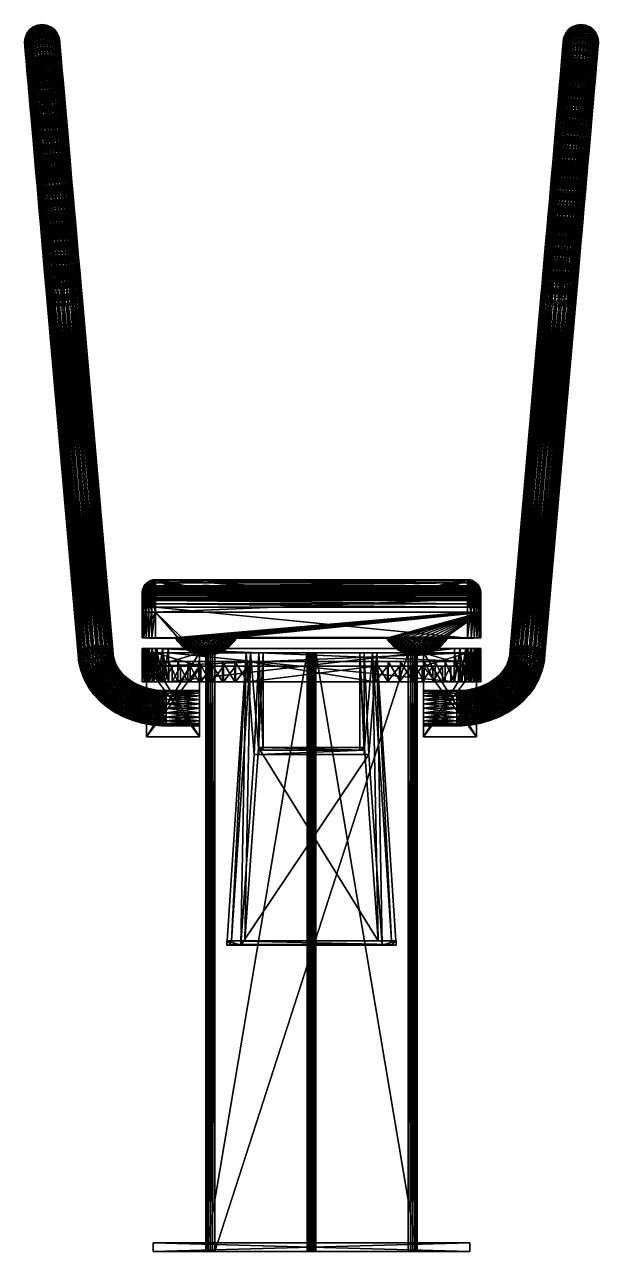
# Model space of a CAD drawing. Header units: inches. Extents: x -1.36 to 1.36, y 0.29 to 6.1.
import ezdxf

# ---------------------------------------------------------------- set-up
doc = ezdxf.new("R2010")
doc.units = ezdxf.units.IN
doc.header["$MEASUREMENT"] = 0
doc.layers.add('Layer 1', color=7, linetype='Continuous')

# ---------------------------------------------------------------- blocks, each defined once
blk = doc.blocks.new('noname')
at = {"color": 7, "true_color": 0xf8f8f8}
mesh = blk.add_polyface(dxfattribs=at)
corners = [(-0.7956, 3.3982, 7.8383), (-0.7987, 3.3981, 7.8276), (-0.7946, 3.4088, 7.8267), (-0.7918, 3.4089, 7.8367), (-0.7886, 3.4186, 7.8255), (-0.7907, 3.3983, 7.8482), (-0.784, 3.3984, 7.857), (-0.7872, 3.409, 7.8459), (-0.7937, 3.4121, 7.8164), (-0.7838, 3.4251, 7.8163), (-0.8, 3.3971, 7.8165), (-0.7861, 3.4187, 7.8344), (-0.7937, 3.3823, 4.4006), (-0.7838, 3.3953, 4.4005), (-0.7895, 3.4105, 3.1295), (-0.7955, 3.4007, 3.1291), (-0.7937, 3.4112, 2.9747), (-0.7838, 3.4242, 2.9754), (-0.7997, 3.39, 3.1286), (-0.8021, 3.4099, 1.889), (-0.8021, 3.4093, 1.5274), (-0.8018, 3.416, 1.6869), (-0.8018, 3.414, 2.0627), (-0.7997, 3.4273, 1.6869), (-0.7997, 3.4254, 2.0629), (-0.8018, 3.4064, 2.4385), (-0.8021, 3.4052, 2.2505), (-0.8021, 3.3952, 2.612), (-0.7997, 3.4178, 2.4388), (-0.8, 3.4255, 1.5273), (-0.7997, 3.4045, 2.8146), (-0.7955, 3.4152, 2.815), (-0.8, 3.3962, 2.974), (-0.8018, 3.3931, 2.8141), (-0.7955, 3.4285, 2.4391), (-0.7895, 3.425, 2.8155), (-0.7838, 3.4535, 1.527), (-0.7937, 3.3744, -6.0588), (-0.7838, 3.3873, -6.0589), (-0.7937, 3.4406, 1.5271), (-0.8, 3.3593, -6.0587)]
mesh.append_faces([[corners[k] for k in face] for face in [(0, 1, 2), (3, 2, 4), (0, 3, 5), (0, 2, 3), (6, 5, 7), (8, 9, 4), (2, 8, 4), (2, 10, 8), (2, 1, 10), (11, 7, 3), (4, 11, 3), (7, 5, 3), (9, 12, 13), (9, 8, 12), (14, 15, 16), (17, 14, 16), (18, 16, 15), (19, 20, 21), (22, 21, 23), (22, 24, 25), (26, 25, 27), (26, 22, 25), (26, 19, 22), (22, 19, 21), (28, 25, 24), (20, 29, 21), (30, 31, 32), (33, 28, 30), (33, 25, 28), (31, 30, 34), (34, 30, 28), (31, 35, 16), (32, 31, 16), (35, 17, 16), (36, 37, 38), (39, 29, 40), (19, 26, 20)]], dxfattribs={"color": 7})
mesh = blk.add_polyface(dxfattribs=at)
corners = [(-0.781, 3.3893, -6.0667), (-0.7886, 3.3807, -6.068), (-0.7788, 3.3892, -6.0741), (-0.7838, 3.3873, -6.0589), (-0.7976, 3.3869, 7.8391), (-0.8008, 3.3868, 7.8281), (-0.7987, 3.3981, 7.8276), (-0.7925, 3.3869, 7.8494), (-0.7937, 3.3812, 7.8479), (-0.7956, 3.3982, 7.8383), (-0.7907, 3.3983, 7.8482), (-0.7856, 3.387, 7.8586), (-0.8, 3.3971, 7.8165), (-0.8021, 3.3809, 7.8167), (-0.784, 3.3984, 7.857), (-0.7771, 3.3871, 7.8663), (-0.7838, 3.3813, 7.8609), (-0.7937, 3.4121, 7.8164), (-0.8, 3.3673, 4.4008), (-0.7937, 3.3823, 4.4006), (-0.7997, 3.3768, 3.501), (-0.7997, 3.39, 3.1286), (-0.7955, 3.4007, 3.1291), (-0.7955, 3.3875, 3.5013), (-0.7895, 3.4105, 3.1295), (-0.7817, 3.3964, 4.2459), (-0.7838, 3.3953, 4.4005), (-0.7895, 3.3879, 4.246), (-0.7817, 3.3983, 3.8738), (-0.7895, 3.3898, 3.8737), (-0.7817, 3.4059, 3.5018), (-0.7895, 3.3973, 3.5015), (-0.7955, 3.38, 3.8736), (-0.8, 3.3962, 2.974), (-0.7937, 3.4112, 2.9747), (-0.8018, 3.3787, 3.1281), (-0.7955, 3.3781, 4.246), (-0.8021, 3.38, 2.9732), (-0.8018, 3.3931, 2.8141), (-0.8021, 3.3952, 2.612), (-0.8018, 3.4064, 2.4385), (-0.7997, 3.4045, 2.8146), (-0.8021, 3.4093, 1.5274), (-0.8021, 3.3431, -6.0585), (-0.8, 3.4255, 1.5273), (-0.7937, 3.4406, 1.5271), (-0.8, 3.3593, -6.0587), (-0.7937, 3.3744, -6.0588), (-0.8021, 3.4052, 2.2505)]
mesh.append_faces([[corners[k] for k in face] for face in [(0, 1, 2), (1, 0, 3), (4, 5, 6), (7, 8, 4), (9, 4, 6), (9, 7, 4), (9, 10, 7), (8, 7, 11), (11, 7, 10), (12, 6, 5), (13, 12, 5), (14, 15, 11), (10, 14, 11), (11, 15, 16), (17, 18, 19), (17, 12, 18), (20, 21, 22), (23, 22, 24), (25, 26, 27), (28, 27, 29), (30, 29, 31), (26, 19, 27), (31, 32, 23), (24, 31, 23), (22, 23, 20), (33, 34, 21), (35, 33, 21), (25, 27, 28), (28, 29, 30), (29, 32, 31), (27, 36, 29), (37, 38, 33), (37, 39, 38), (38, 39, 40), (38, 41, 33), (42, 43, 44), (45, 46, 47), (48, 43, 42)]], dxfattribs={"color": 7})
mesh = blk.add_polyface(dxfattribs=at)
corners = [(-0.7788, 3.4272, 7.8315), (-0.781, 3.4272, 7.824), (-0.7719, 3.4341, 7.8223), (-0.7708, 3.435, 7.8162), (-0.7838, 3.4251, 7.8163), (-0.7618, 3.4189, 7.861), (-0.7696, 3.4189, 7.8562), (-0.765, 3.4274, 7.8499), (-0.7764, 3.4189, 7.85), (-0.7754, 3.4273, 7.8384), (-0.7707, 3.4273, 7.8446), (-0.7676, 3.4342, 7.8335), (-0.7639, 3.4342, 7.8384), (-0.7594, 3.4343, 7.8425), (-0.7703, 3.4341, 7.8281), (-0.7861, 3.4187, 7.8344), (-0.782, 3.4188, 7.8426), (-0.7886, 3.4186, 7.8255), (-0.7558, 3.4413, 7.8162), (-0.7708, 3.4052, 4.4004), (-0.7725, 3.4128, 3.502), (-0.7725, 3.426, 3.1302), (-0.7622, 3.4311, 3.1304), (-0.7838, 3.4242, 2.9754), (-0.7708, 3.4341, 2.9759), (-0.7817, 3.419, 3.1299), (-0.7997, 3.4254, 2.0629), (-0.7997, 3.4273, 1.6869), (-0.7955, 3.4381, 1.6869), (-0.7725, 3.4405, 2.8161), (-0.7817, 3.4335, 2.8158), (-0.7895, 3.425, 2.8155), (-0.7955, 3.4361, 2.063), (-0.7997, 3.4178, 2.4388), (-0.7955, 3.4285, 2.4391), (-0.8, 3.4255, 1.5273), (-0.7937, 3.4406, 1.5271), (-0.8018, 3.416, 1.6869), (-0.8018, 3.414, 2.0627), (-0.7895, 3.4383, 2.4394), (-0.7955, 3.4152, 2.815), (-0.7817, 3.4468, 2.4396), (-0.7708, 3.4635, 1.5269), (-0.7838, 3.4535, 1.527), (-0.7838, 3.3873, -6.0589), (-0.7937, 3.3744, -6.0588)]
mesh.append_faces([[corners[k] for k in face] for face in [(0, 1, 2), (3, 1, 4), (3, 2, 1), (5, 6, 7), (8, 9, 10), (10, 9, 11), (6, 10, 7), (7, 10, 12), (13, 7, 12), (12, 10, 11), (11, 9, 14), (0, 15, 1), (2, 14, 0), (0, 14, 9), (16, 0, 9), (17, 4, 1), (18, 3, 19), (20, 21, 22), (23, 24, 25), (25, 24, 21), (21, 24, 22), (26, 27, 28), (24, 23, 29), (29, 23, 30), (30, 23, 31), (32, 26, 28), (32, 33, 26), (32, 34, 33), (28, 35, 36), (28, 27, 35), (35, 27, 37), (26, 38, 27), (34, 39, 40), (30, 31, 41), (39, 31, 40), (42, 43, 44), (43, 36, 45)]], dxfattribs={"color": 7})
mesh = blk.add_polyface(dxfattribs=at)
corners = [(-0.7703, 3.4341, 7.8281), (-0.7719, 3.4341, 7.8223), (-0.7618, 3.4392, 7.8203), (-0.7708, 3.435, 7.8162), (-0.7558, 3.4413, 7.8162), (-0.7639, 3.4342, 7.8384), (-0.7676, 3.4342, 7.8335), (-0.7588, 3.4393, 7.8281), (-0.7606, 3.4392, 7.8243), (-0.7622, 3.4311, 3.1304), (-0.7708, 3.4341, 2.9759), (-0.7558, 3.4403, 2.9762), (-0.7955, 3.4361, 2.063), (-0.7955, 3.4381, 1.6869), (-0.7895, 3.4479, 1.6868), (-0.7895, 3.4459, 2.0631), (-0.7817, 3.4564, 1.6868), (-0.7817, 3.4545, 2.0633), (-0.7725, 3.4634, 1.6868), (-0.7725, 3.4614, 2.0633), (-0.7622, 3.4685, 1.6868), (-0.7622, 3.4456, 2.8163), (-0.7725, 3.4405, 2.8161), (-0.7725, 3.4538, 2.4398), (-0.7817, 3.4335, 2.8158), (-0.7817, 3.4468, 2.4396), (-0.7708, 3.4635, 1.5269), (-0.7558, 3.4697, 1.5269), (-0.7838, 3.4535, 1.527), (-0.7895, 3.425, 2.8155), (-0.7895, 3.4383, 2.4394), (-0.7955, 3.4285, 2.4391), (-0.7937, 3.4406, 1.5271), (-0.7622, 3.4589, 2.44), (-0.7622, 3.4665, 2.0634), (-0.7708, 3.3973, -6.059)]
mesh.append_faces([[corners[k] for k in face] for face in [(0, 1, 2), (2, 1, 3), (4, 2, 3), (5, 6, 7), (8, 0, 2), (8, 6, 0), (9, 10, 11), (12, 13, 14), (15, 14, 16), (17, 16, 18), (19, 18, 20), (10, 21, 11), (10, 22, 21), (23, 24, 25), (19, 25, 17), (18, 19, 17), (20, 18, 26), (27, 20, 26), (26, 16, 28), (26, 18, 16), (25, 29, 30), (17, 30, 15), (16, 17, 15), (12, 15, 31), (12, 14, 15), (32, 28, 14), (13, 32, 14), (23, 33, 22), (24, 23, 22), (20, 34, 19), (19, 34, 23), (25, 19, 23), (22, 33, 21), (33, 23, 34), (25, 30, 17), (15, 30, 31), (14, 28, 16), (27, 26, 35)]], dxfattribs={"color": 7})
mesh = blk.add_polyface(dxfattribs=at)
corners = [(-0.7618, 3.4014, -6.0632), (-0.7719, 3.3962, -6.065), (-0.7606, 3.4014, -6.0672), (-0.7558, 3.4035, -6.059), (-0.7708, 3.3973, -6.059), (-0.7861, 3.4187, 7.8344), (-0.7886, 3.4186, 7.8255), (-0.781, 3.4272, 7.824), (-0.7788, 3.4272, 7.8315), (-0.782, 3.4188, 7.8426), (-0.7872, 3.409, 7.8459), (-0.7809, 3.4091, 7.8541), (-0.784, 3.3984, 7.857), (-0.7758, 3.3984, 7.8645), (-0.7754, 3.4273, 7.8384), (-0.7764, 3.4189, 7.85), (-0.7733, 3.4091, 7.8611), (-0.7664, 3.3985, 7.8703), (-0.7618, 3.4189, 7.861), (-0.7645, 3.4092, 7.8665), (-0.7696, 3.4189, 7.8562), (-0.7707, 3.4273, 7.8446), (-0.7708, 3.435, 7.8162), (-0.7838, 3.3953, 4.4005), (-0.7708, 3.4052, 4.4004), (-0.7838, 3.4251, 7.8163), (-0.7895, 3.3973, 3.5015), (-0.7895, 3.4105, 3.1295), (-0.7817, 3.419, 3.1299), (-0.7817, 3.4059, 3.5018), (-0.7725, 3.426, 3.1302), (-0.7622, 3.4085, 4.2459), (-0.7558, 3.4115, 4.4004), (-0.7725, 3.4034, 4.2459), (-0.7817, 3.3964, 4.2459), (-0.7838, 3.4242, 2.9754), (-0.7725, 3.4053, 3.8739), (-0.7622, 3.4104, 3.874), (-0.7817, 3.3983, 3.8738), (-0.7622, 3.4311, 3.1304), (-0.7622, 3.4179, 3.5021), (-0.7725, 3.4128, 3.502), (-0.7708, 3.4635, 1.5269), (-0.7838, 3.3873, -6.0589)]
mesh.append_faces([[corners[k] for k in face] for face in [(0, 1, 2), (0, 3, 4), (5, 6, 7), (5, 8, 9), (10, 9, 11), (12, 11, 13), (9, 14, 15), (11, 15, 16), (13, 16, 17), (18, 19, 20), (20, 19, 16), (15, 20, 16), (15, 21, 20), (11, 12, 10), (16, 13, 11), (19, 17, 16), (15, 11, 9), (9, 10, 5), (22, 23, 24), (22, 25, 23), (26, 27, 28), (29, 28, 30), (24, 31, 32), (24, 33, 31), (24, 34, 33), (28, 29, 26), (35, 28, 27), (36, 37, 33), (34, 36, 33), (34, 38, 36), (39, 40, 41), (41, 40, 36), (38, 41, 36), (38, 29, 41), (41, 29, 30), (33, 37, 31), (37, 36, 40), (42, 43, 4)]], dxfattribs={"color": 7})
mesh = blk.add_polyface(dxfattribs=at)
corners = [(-0.7496, 3.4012, -6.0792), (-0.7447, 3.4045, -6.0693), (-0.7532, 3.4013, -6.077), (-0.7481, 3.4045, -6.0668), (-0.7563, 3.4013, -6.0742), (-0.7465, 3.4045, -6.0682), (-0.7558, 3.4035, -6.059), (-0.7618, 3.4014, -6.0632), (-0.7509, 3.4046, -6.0612), (-0.7396, 3.4056, -6.0591), (-0.7606, 3.4014, -6.0672), (-0.7503, 3.4045, -6.0632), (-0.7588, 3.4013, -6.0709), (-0.7493, 3.4045, -6.0651), (-0.756, 3.3985, 7.8744), (-0.7664, 3.3985, 7.8703), (-0.7645, 3.4092, 7.8665), (-0.7549, 3.4092, 7.8703), (-0.7618, 3.4189, 7.861), (-0.7532, 3.419, 7.8643), (-0.7584, 3.4274, 7.854), (-0.7451, 3.3985, 7.8764), (-0.7447, 3.4092, 7.8721), (-0.7442, 3.419, 7.866), (-0.7511, 3.4274, 7.8568), (-0.765, 3.4274, 7.8499), (-0.7558, 3.4413, 7.8162), (-0.7708, 3.4052, 4.4004), (-0.7558, 3.4115, 4.4004), (-0.7622, 3.4179, 3.5021), (-0.7622, 3.4311, 3.1304), (-0.7511, 3.4343, 3.1305), (-0.7511, 3.4211, 3.5022), (-0.7396, 3.4275, 3.3321), (-0.7396, 3.4177, 3.6881), (-0.7511, 3.4136, 3.874), (-0.7396, 3.4131, 4.0442), (-0.7511, 3.4117, 4.2459), (-0.7622, 3.4085, 4.2459), (-0.7396, 3.4136, 4.4004), (-0.7622, 3.4104, 3.874), (-0.7558, 3.4697, 1.5269), (-0.7708, 3.3973, -6.059)]
mesh.append_faces([[corners[k] for k in face] for face in [(0, 1, 2), (3, 4, 5), (6, 7, 8), (9, 6, 8), (5, 2, 1), (7, 10, 11), (8, 7, 11), (10, 12, 13), (11, 10, 13), (4, 3, 12), (12, 3, 13), (2, 5, 4), (14, 15, 16), (17, 16, 18), (19, 18, 20), (21, 14, 17), (22, 17, 19), (23, 19, 24), (18, 25, 20), (23, 22, 19), (22, 21, 17), (17, 14, 16), (19, 17, 18), (24, 19, 20), (26, 27, 28), (29, 30, 31), (32, 31, 33), (34, 35, 32), (35, 36, 37), (38, 37, 28), (37, 39, 28), (31, 32, 29), (29, 32, 40), (32, 35, 40), (40, 35, 38), (37, 38, 35), (41, 42, 6)]], dxfattribs={"color": 7})
mesh = blk.add_polyface(dxfattribs=at)
corners = [(-0.7606, 3.4392, 7.8243), (-0.7618, 3.4392, 7.8203), (-0.7509, 3.4423, 7.8183), (-0.7558, 3.4413, 7.8162), (-0.7396, 3.4434, 7.8161), (-0.7511, 3.4274, 7.8568), (-0.7584, 3.4274, 7.854), (-0.7542, 3.4343, 7.8457), (-0.7486, 3.4343, 7.8479), (-0.7496, 3.4393, 7.8364), (-0.7435, 3.4274, 7.8582), (-0.7588, 3.4393, 7.8281), (-0.7493, 3.4424, 7.8222), (-0.7563, 3.4393, 7.8314), (-0.7639, 3.4342, 7.8384), (-0.7594, 3.4343, 7.8425), (-0.765, 3.4274, 7.8499), (-0.7458, 3.4394, 7.8379), (-0.7532, 3.4393, 7.8342), (-0.7465, 3.4424, 7.8253), (-0.7481, 3.4424, 7.8239), (-0.7676, 3.4342, 7.8335), (-0.7503, 3.4424, 7.8203), (-0.7558, 3.4115, 4.4004), (-0.7511, 3.4343, 3.1305), (-0.7558, 3.4403, 2.9762), (-0.7396, 3.4425, 2.9763), (-0.7622, 3.4311, 3.1304), (-0.7622, 3.4665, 2.0634), (-0.7622, 3.4685, 1.6868), (-0.7511, 3.4717, 1.6868), (-0.7622, 3.4456, 2.8163), (-0.7511, 3.4488, 2.8165), (-0.7558, 3.4697, 1.5269), (-0.7396, 3.4718, 1.5269), (-0.7511, 3.4697, 2.0634), (-0.7622, 3.4589, 2.44), (-0.7511, 3.4621, 2.44), (-0.7558, 3.4035, -6.059)]
mesh.append_faces([[corners[k] for k in face] for face in [(0, 1, 2), (3, 2, 1), (3, 4, 2), (5, 6, 7), (8, 7, 9), (10, 5, 8), (11, 12, 13), (14, 13, 15), (16, 15, 6), (13, 14, 11), (8, 5, 7), (17, 8, 9), (9, 7, 18), (19, 18, 20), (20, 18, 13), (12, 20, 13), (18, 7, 15), (13, 18, 15), (9, 18, 19), (15, 7, 6), (0, 11, 21), (0, 22, 11), (0, 2, 22), (12, 11, 22), (4, 3, 23), (24, 25, 26), (24, 27, 25), (28, 29, 30), (31, 32, 25), (33, 30, 29), (33, 34, 30), (32, 26, 25), (30, 35, 28), (28, 35, 36), (35, 37, 36), (36, 37, 31), (32, 31, 37), (34, 33, 38)]], dxfattribs={"color": 7})
mesh = blk.add_polyface(dxfattribs=at)
corners = [(-0.7458, 3.4012, -6.0807), (-0.7417, 3.4012, -6.0815), (-0.7406, 3.4045, -6.0705), (-0.7396, 3.4056, -6.0591), (-0.7481, 3.4045, -6.0668), (-0.7465, 3.4045, -6.0682), (-0.7447, 3.4045, -6.0693), (-0.7509, 3.4046, -6.0612), (-0.7503, 3.4045, -6.0632), (-0.7493, 3.4045, -6.0651), (-0.7427, 3.4045, -6.0701), (-0.7496, 3.4012, -6.0792), (-0.7503, 3.4424, 7.8203), (-0.7509, 3.4423, 7.8183), (-0.7396, 3.4434, 7.8161), (-0.7458, 3.4394, 7.8379), (-0.7496, 3.4393, 7.8364), (-0.7447, 3.4424, 7.8264), (-0.7426, 3.4343, 7.849), (-0.7486, 3.4343, 7.8479), (-0.7417, 3.4394, 7.8387), (-0.7427, 3.4424, 7.8272), (-0.7493, 3.4424, 7.8222), (-0.7442, 3.419, 7.866), (-0.7396, 3.4126, 7.8705), (-0.7447, 3.4092, 7.8721), (-0.7511, 3.4274, 7.8568), (-0.7435, 3.4274, 7.8582), (-0.7396, 3.3976, 7.8769), (-0.7451, 3.3985, 7.8764), (-0.7465, 3.4424, 7.8253), (-0.7481, 3.4424, 7.8239), (-0.7558, 3.4115, 4.4004), (-0.7396, 3.4136, 4.4004), (-0.7396, 3.4177, 3.6881), (-0.7511, 3.4211, 3.5022), (-0.7396, 3.4275, 3.3321), (-0.7396, 3.4131, 4.0442), (-0.7511, 3.4136, 3.874), (-0.7511, 3.4343, 3.1305), (-0.7396, 3.4425, 2.9763), (-0.7511, 3.4117, 4.2459), (-0.7511, 3.4697, 2.0634), (-0.7511, 3.4717, 1.6868), (-0.7396, 3.4724, 1.8893), (-0.7396, 3.4677, 2.2518), (-0.7511, 3.4621, 2.44), (-0.7396, 3.4577, 2.6141), (-0.7511, 3.4488, 2.8165), (-0.7396, 3.4718, 1.5269), (-0.7558, 3.4035, -6.059)]
mesh.append_faces([[corners[k] for k in face] for face in [(0, 1, 2), (3, 4, 5), (3, 5, 6), (7, 8, 3), (8, 9, 3), (9, 4, 3), (10, 0, 2), (10, 11, 0), (10, 6, 11), (12, 13, 14), (15, 16, 17), (18, 19, 15), (20, 15, 21), (12, 14, 22), (23, 24, 25), (23, 26, 27), (28, 29, 25), (20, 18, 15), (18, 27, 19), (21, 15, 17), (14, 30, 31), (17, 16, 30), (14, 17, 30), (22, 14, 31), (14, 32, 33), (34, 35, 36), (34, 37, 38), (36, 39, 40), (37, 33, 41), (42, 43, 44), (45, 42, 44), (45, 46, 42), (45, 47, 46), (46, 47, 48), (43, 49, 44), (47, 40, 48), (49, 50, 3)]], dxfattribs={"color": 7})
mesh = blk.add_polyface(dxfattribs=at)
corners = [(-0.5818, 3.4223, -5.7774), (-0.5933, 3.4083, -5.7563), (-0.6041, 3.4081, -5.7823), (-0.5862, 3.4223, -5.7929), (-0.6077, 3.4078, -5.8102), (-0.5877, 3.4223, -5.8091), (-0.5862, 3.4223, -5.8252), (-0.6041, 3.4076, -5.838), (-0.5818, 3.4223, -5.8408), (-0.5933, 3.4073, -5.864), (-0.7427, 3.4045, -6.0701), (-0.7406, 3.4045, -6.0705), (-0.7396, 3.4056, -6.0591), (-0.7396, 3.4034, -6.0752), (-0.7417, 3.4012, -6.0815), (-0.7396, 3.397, -6.0902), (-0.7447, 3.4045, -6.0693), (-0.7427, 3.4424, 7.8272), (-0.7447, 3.4424, 7.8264), (-0.7396, 3.4434, 7.8161), (-0.7406, 3.4424, 7.8276), (-0.7396, 3.4126, 7.8705), (-0.7396, 3.3976, 7.8769), (-0.7447, 3.4092, 7.8721), (-0.7442, 3.419, 7.866), (-0.7396, 3.4255, 7.8605), (-0.7435, 3.4274, 7.8582), (-0.7396, 3.4353, 7.8475), (-0.7426, 3.4343, 7.849), (-0.7417, 3.4394, 7.8387), (-0.7396, 3.4414, 7.8323), (-0.5, 3.4069, -5.9179), (-0.5279, 3.4069, -5.9142), (-0.5539, 3.407, -5.9035), (-0.5762, 3.4072, -5.8863), (-0.7396, 3.4718, 1.5269), (-0.5762, 3.4085, -5.734), (-0.5539, 3.4086, -5.7169), (-0.5279, 3.4087, -5.7061), (-0.5, 3.4088, -5.7025)]
mesh.append_faces([[corners[k] for k in face] for face in [(0, 1, 2), (3, 2, 4), (5, 4, 6), (4, 7, 6), (6, 7, 8), (7, 9, 8), (4, 5, 3), (2, 3, 0), (10, 11, 12), (13, 14, 15), (13, 11, 14), (13, 12, 11), (10, 12, 16), (17, 18, 19), (20, 17, 19), (21, 22, 23), (24, 25, 21), (24, 26, 25), (27, 25, 28), (29, 27, 28), (29, 30, 27), (29, 20, 30), (29, 17, 20), (25, 26, 28), (20, 19, 30), (31, 32, 12), (12, 32, 33), (34, 12, 33), (34, 9, 12), (12, 9, 7), (4, 12, 7), (4, 2, 12), (12, 2, 35), (35, 2, 1), (36, 35, 1), (36, 37, 35), (35, 37, 38), (39, 35, 38)]], dxfattribs={"color": 7})
mesh = blk.add_polyface(dxfattribs=at)
corners = [(-0.7396, 3.4353, 7.8475), (-0.7396, 3.4414, 7.8323), (0.7396, 3.4414, 7.8323), (0.7396, 3.4136, 4.4004), (-0.7396, 3.4434, 7.8161), (-0.7396, 3.4136, 4.4004), (-0.7396, 3.4425, 2.9763), (0.7396, 3.4425, 2.9763), (-0.7396, 3.4275, 3.3321), (-0.7396, 3.4131, 4.0442), (0.7396, 3.4131, 4.0442), (-0.7396, 3.4177, 3.6881), (0.7396, 3.4177, 3.6881), (0.7396, 3.4275, 3.3321), (-0.7396, 3.4718, 1.5269), (0.7396, 3.4718, 1.5269), (-0.7396, 3.4724, 1.8893), (-0.7396, 3.4577, 2.6141), (0.7396, 3.4577, 2.6141), (-0.7396, 3.4677, 2.2518), (0.7396, 3.4677, 2.2518), (0.7396, 3.4724, 1.8893), (0.7396, 3.4056, -6.0591), (-0.4721, 3.4069, -5.9142), (-0.7396, 3.4056, -6.0591), (-0.4067, 3.4083, -5.7563), (0.4067, 3.4083, -5.7563), (-0.3959, 3.4081, -5.7823), (0.3959, 3.4081, -5.7823), (0.3923, 3.4078, -5.8102), (-0.3923, 3.4078, -5.8102), (0.3959, 3.4076, -5.838), (-0.3959, 3.4076, -5.838), (0.4067, 3.4073, -5.864), (-0.4067, 3.4073, -5.864), (0.4238, 3.4072, -5.8863), (-0.4238, 3.4072, -5.8863), (0.4461, 3.407, -5.9035), (-0.4461, 3.407, -5.9035), (0.4721, 3.4069, -5.9142), (0.7396, 3.3814, 7.8792), (-0.7396, 3.3189, 7.8797), (-0.7396, 3.3814, 7.8792), (-0.4664, 3.2007, -5.6667), (-0.5, 3.2008, -5.6628), (0.8021, 3.3184, 7.8172), (-0.4347, 3.2006, -5.6783), (-0.4064, 3.2005, -5.6968), (-0.5336, 3.2007, -5.6667), (-0.5653, 3.2006, -5.6783), (-0.5936, 3.2005, -5.6968), (-0.6168, 3.2002, -5.7214), (0.7396, 3.3189, 7.8797), (0.4502, 3.1983, -5.9451), (-0.7396, 3.1968, -6.1197), (-0.4502, 3.1983, -5.9451), (-0.3663, 3.2, -5.7507), (0.3663, 3.2, -5.7507), (-0.3566, 3.1997, -5.7831), (-0.3832, 3.2002, -5.7214), (-0.42, 3.1984, -5.93), (0.42, 3.1984, -5.93), (0.3941, 3.1986, -5.9082), (-0.3941, 3.1986, -5.9082), (0.3739, 3.1989, -5.8811), (-0.3739, 3.1989, -5.8811), (0.3605, 3.1991, -5.8501), (-0.3605, 3.1991, -5.8501), (0.3547, 3.1994, -5.8168), (-0.3547, 3.1994, -5.8168), (0.3566, 3.1997, -5.7831)]
mesh.append_faces([[corners[k] for k in face] for face in [(0, 1, 2), (3, 4, 5), (6, 7, 8), (5, 9, 10), (9, 11, 12), (11, 8, 13), (14, 15, 16), (6, 17, 18), (17, 19, 20), (19, 16, 21), (22, 23, 24), (25, 26, 14), (25, 27, 28), (29, 27, 30), (31, 30, 32), (33, 32, 34), (35, 34, 36), (37, 36, 38), (39, 38, 23), (40, 41, 42), (43, 44, 45), (46, 45, 47), (46, 43, 45), (44, 48, 45), (45, 48, 49), (50, 45, 49), (50, 51, 45), (52, 51, 41), (53, 54, 55), (56, 57, 58), (56, 59, 45), (45, 59, 47), (55, 60, 61), (62, 60, 63), (64, 63, 65), (66, 65, 67), (68, 67, 69), (70, 69, 58)]], dxfattribs={"color": 7})
mesh = blk.add_polyface(dxfattribs=at)
corners = [(-0.7396, 3.3588, -6.119), (0.7396, 3.3426, -6.121), (0.7396, 3.3588, -6.119), (-0.7396, 3.3739, -6.1129), (0.7396, 3.3739, -6.1129), (-0.7396, 3.387, -6.1031), (0.7396, 3.387, -6.1031), (-0.7396, 3.397, -6.0902), (0.7396, 3.397, -6.0902), (-0.7396, 3.4034, -6.0752), (0.7396, 3.4034, -6.0752), (-0.7396, 3.4056, -6.0591), (0.7396, 3.4056, -6.0591), (-0.7396, 3.3426, -6.121), (0.7396, 3.1968, -6.1197), (-0.7396, 3.4414, 7.8323), (0.7396, 3.4434, 7.8161), (0.7396, 3.4414, 7.8323), (-0.7396, 3.4353, 7.8475), (0.7396, 3.4353, 7.8475), (-0.7396, 3.4255, 7.8605), (0.7396, 3.4255, 7.8605), (-0.7396, 3.4126, 7.8705), (0.7396, 3.4126, 7.8705), (-0.7396, 3.3976, 7.8769), (0.7396, 3.3976, 7.8769), (-0.7396, 3.3814, 7.8792), (0.7396, 3.3814, 7.8792), (-0.7396, 3.4434, 7.8161), (0.7396, 3.4136, 4.4004), (-0.7396, 3.4275, 3.3321), (0.7396, 3.4425, 2.9763), (0.7396, 3.4275, 3.3321), (-0.7396, 3.4177, 3.6881), (0.7396, 3.4177, 3.6881), (-0.7396, 3.4131, 4.0442), (0.7396, 3.4131, 4.0442), (-0.7396, 3.4136, 4.4004), (-0.7396, 3.4724, 1.8893), (0.7396, 3.4718, 1.5269), (0.7396, 3.4724, 1.8893), (-0.7396, 3.4677, 2.2518), (0.7396, 3.4677, 2.2518), (0.4067, 3.4083, -5.7563), (-0.7396, 3.4718, 1.5269), (-0.4067, 3.4083, -5.7563), (0.3959, 3.4081, -5.7823), (-0.3959, 3.4081, -5.7823), (0.3923, 3.4078, -5.8102), (0.4721, 3.4069, -5.9142), (0.4461, 3.407, -5.9035), (-0.4461, 3.407, -5.9035), (0.4238, 3.4072, -5.8863), (-0.4238, 3.4072, -5.8863), (0.4067, 3.4073, -5.864), (-0.4067, 3.4073, -5.864), (0.3959, 3.4076, -5.838), (-0.3959, 3.4076, -5.838), (-0.3923, 3.4078, -5.8102), (0.4502, 3.1983, -5.9451), (-0.4502, 3.1983, -5.9451), (0.42, 3.1984, -5.93), (0.4831, 3.1982, -5.9529), (-0.7396, 3.1968, -6.1197), (-0.42, 3.1984, -5.93), (0.3941, 3.1986, -5.9082), (0.3663, 3.2, -5.7507), (0.3566, 3.1997, -5.7831), (-0.3566, 3.1997, -5.7831), (0.3547, 3.1994, -5.8168), (-0.3547, 3.1994, -5.8168), (0.3605, 3.1991, -5.8501), (-0.3605, 3.1991, -5.8501), (0.3739, 3.1989, -5.8811), (-0.3739, 3.1989, -5.8811), (-0.3941, 3.1986, -5.9082)]
mesh.append_faces([[corners[k] for k in face] for face in [(0, 1, 2), (3, 2, 4), (5, 4, 6), (7, 6, 8), (9, 8, 10), (11, 10, 12), (1, 13, 14), (15, 16, 17), (18, 17, 19), (20, 19, 21), (22, 21, 23), (24, 23, 25), (26, 25, 27), (16, 28, 29), (30, 31, 32), (33, 32, 34), (35, 34, 36), (37, 36, 29), (38, 39, 40), (41, 40, 42), (43, 39, 44), (45, 46, 43), (46, 47, 48), (49, 50, 51), (50, 52, 53), (52, 54, 55), (54, 56, 57), (56, 48, 58), (59, 60, 61), (59, 62, 63), (63, 62, 14), (61, 64, 65), (66, 67, 68), (67, 69, 70), (69, 71, 72), (71, 73, 74), (73, 65, 75)]], dxfattribs={"color": 7})
mesh = blk.add_polyface(dxfattribs=at)
corners = [(-0.5512, 3.4361, -5.7774), (-0.5445, 3.4361, -5.7685), (-0.5648, 3.4223, -5.7499), (-0.5592, 3.4361, -5.8201), (-0.5862, 3.4223, -5.8252), (-0.5561, 3.4361, -5.8308), (-0.5363, 3.4361, -5.761), (-0.5529, 3.4223, -5.739), (-0.5539, 3.4086, -5.7169), (-0.5391, 3.4223, -5.7305), (-0.524, 3.4223, -5.7247), (-0.5268, 3.4361, -5.7552), (-0.5818, 3.4223, -5.8408), (-0.5512, 3.4361, -5.8408), (-0.5746, 3.4223, -5.8552), (-0.5445, 3.4361, -5.8496), (-0.5648, 3.4223, -5.8682), (-0.5363, 3.4361, -5.8571), (-0.5529, 3.4223, -5.8791), (-0.5268, 3.4361, -5.863), (-0.4835, 3.4361, -5.867), (-0.4944, 3.4361, -5.869), (-0.4919, 3.4223, -5.8964), (-0.5391, 3.4223, -5.8876), (-0.524, 3.4223, -5.8934), (-0.5165, 3.4361, -5.867), (-0.4919, 3.4223, -5.7217), (-0.5, 3.4088, -5.7025), (-0.5081, 3.4223, -5.7217), (-0.5056, 3.4361, -5.7491), (-0.5165, 3.4361, -5.7512), (-0.5081, 3.4223, -5.8964), (-0.5056, 3.4361, -5.869), (-0.5877, 3.4223, -5.8091), (-0.5602, 3.4361, -5.8091), (-0.5862, 3.4223, -5.7929), (-0.5592, 3.4361, -5.798), (-0.5818, 3.4223, -5.7774), (-0.5279, 3.4087, -5.7061), (-0.4944, 3.4361, -5.7491), (-0.476, 3.4223, -5.7247), (-0.5561, 3.4361, -5.7873), (-0.5746, 3.4223, -5.7629), (-0.4067, 3.4083, -5.7563), (-0.7396, 3.4718, 1.5269), (-0.4238, 3.4085, -5.734), (-0.4721, 3.4087, -5.7061), (-0.4461, 3.4086, -5.7169)]
mesh.append_faces([[corners[k] for k in face] for face in [(0, 1, 2), (3, 4, 5), (1, 6, 7), (8, 7, 9), (10, 9, 11), (5, 12, 13), (13, 14, 15), (15, 16, 17), (17, 18, 19), (20, 21, 22), (23, 24, 25), (19, 23, 25), (19, 18, 23), (9, 6, 11), (9, 7, 6), (26, 27, 28), (29, 28, 30), (29, 26, 28), (24, 31, 32), (33, 34, 35), (35, 36, 37), (4, 3, 33), (28, 10, 30), (28, 38, 10), (22, 21, 31), (26, 39, 40), (2, 1, 7), (37, 41, 42), (2, 42, 0), (12, 5, 4), (14, 13, 12), (18, 17, 16), (16, 15, 14), (9, 10, 8), (43, 44, 45), (27, 46, 44), (44, 46, 47), (45, 44, 47)]], dxfattribs={"color": 7})
mesh = blk.add_polyface(dxfattribs=at)
corners = [(0.3896, 3.1575, -5.7884), (0.3877, 3.1575, -5.8091), (0.367, 3.1802, -5.8091), (0.3693, 3.1802, -5.7846), (0.3566, 3.1997, -5.7831), (0.376, 3.1802, -5.761), (0.3663, 3.2, -5.7507), (0.3869, 3.1802, -5.739), (0.3832, 3.2002, -5.7214), (0.4017, 3.1802, -5.7195), (0.4064, 3.2005, -5.6968), (0.3547, 3.1994, -5.8168), (0.3693, 3.1802, -5.8335), (0.3605, 3.1991, -5.8501), (0.376, 3.1802, -5.8571), (0.3739, 3.1989, -5.8811), (0.3869, 3.1802, -5.8791), (0.3941, 3.1986, -5.9082), (0.4017, 3.1802, -5.8987), (0.4045, 3.1575, -5.8682), (0.3953, 3.1575, -5.8496), (0.3896, 3.1575, -5.8297), (0.4123, 3.1389, -5.8091), (0.4138, 3.1389, -5.8252), (0.3953, 3.1575, -5.7685), (0.4138, 3.1389, -5.7929), (0.4045, 3.1575, -5.7499), (-0.7396, 3.4577, 2.6141), (0.7396, 3.4677, 2.2518), (0.7396, 3.4577, 2.6141), (-0.7396, 3.4425, 2.9763), (0.7396, 3.4425, 2.9763), (0.7396, 3.4056, -6.0591), (0.4721, 3.4069, -5.9142), (-0.4721, 3.4069, -5.9142), (0.7396, 3.3189, 7.8797), (-0.7396, 3.3189, 7.8797), (0.7396, 3.3814, 7.8792), (0.8021, 3.3184, 7.8172), (-0.6168, 3.2002, -5.7214), (-0.3663, 3.2, -5.7507)]
mesh.append_faces([[corners[k] for k in face] for face in [(0, 1, 2), (3, 2, 4), (5, 4, 6), (7, 6, 8), (9, 8, 10), (4, 2, 11), (11, 2, 12), (13, 12, 14), (15, 14, 16), (17, 16, 18), (15, 13, 14), (13, 11, 12), (18, 16, 19), (19, 16, 20), (2, 1, 12), (12, 1, 21), (14, 21, 20), (16, 14, 20), (1, 22, 21), (20, 21, 23), (16, 17, 15), (8, 9, 7), (12, 21, 14), (2, 3, 0), (0, 3, 24), (1, 0, 25), (7, 26, 5), (6, 7, 5), (5, 26, 24), (3, 5, 24), (3, 4, 5), (27, 28, 29), (30, 29, 31), (32, 33, 34), (35, 36, 37), (38, 39, 35), (40, 38, 6)]], dxfattribs={"color": 7})
mesh = blk.add_polyface(dxfattribs=at)
corners = [(-0.3896, 3.1575, -5.7884), (-0.3953, 3.1575, -5.7685), (-0.376, 3.1802, -5.761), (-0.3693, 3.1802, -5.7846), (-0.3566, 3.1997, -5.7831), (-0.367, 3.1802, -5.8091), (-0.3547, 3.1994, -5.8168), (-0.3693, 3.1802, -5.8335), (-0.3605, 3.1991, -5.8501), (-0.376, 3.1802, -5.8571), (-0.3739, 3.1989, -5.8811), (-0.3869, 3.1802, -5.8791), (-0.3941, 3.1986, -5.9082), (-0.3663, 3.2, -5.7507), (-0.3869, 3.1802, -5.739), (-0.3832, 3.2002, -5.7214), (-0.4017, 3.1802, -5.7195), (-0.4017, 3.1802, -5.8987), (-0.3953, 3.1575, -5.8496), (-0.3877, 3.1575, -5.8091), (-0.3896, 3.1575, -5.8297), (-0.4045, 3.1575, -5.8682), (-0.7396, 3.3426, -6.121), (0.7396, 3.3426, -6.121), (-0.7396, 3.3588, -6.119), (-0.7396, 3.4056, -6.0591), (-0.7396, 3.4034, -6.0752), (0.7396, 3.4034, -6.0752), (-0.7396, 3.397, -6.0902), (0.7396, 3.397, -6.0902), (-0.7396, 3.387, -6.1031), (0.7396, 3.387, -6.1031), (-0.7396, 3.3739, -6.1129), (0.7396, 3.3739, -6.1129), (0.7396, 3.3588, -6.119), (0.7396, 3.1968, -6.1197), (-0.7396, 3.1968, -6.1197), (-0.7396, 3.4434, 7.8161), (0.7396, 3.4434, 7.8161), (-0.7396, 3.4414, 7.8323), (-0.7396, 3.3814, 7.8792), (-0.7396, 3.3976, 7.8769), (0.7396, 3.3976, 7.8769), (-0.7396, 3.4126, 7.8705), (0.7396, 3.4126, 7.8705), (-0.7396, 3.4255, 7.8605), (0.7396, 3.4255, 7.8605), (-0.7396, 3.4353, 7.8475), (0.7396, 3.4353, 7.8475)]
mesh.append_faces([[corners[k] for k in face] for face in [(0, 1, 2), (3, 2, 4), (5, 4, 6), (7, 6, 8), (9, 8, 10), (11, 10, 12), (4, 2, 13), (13, 2, 14), (15, 14, 16), (15, 13, 14), (12, 17, 11), (9, 18, 7), (8, 9, 7), (2, 1, 14), (0, 3, 19), (3, 0, 2), (4, 5, 3), (3, 5, 19), (19, 5, 20), (6, 7, 5), (5, 7, 20), (20, 7, 18), (18, 9, 21), (21, 9, 11), (11, 9, 10), (22, 23, 24), (25, 26, 27), (26, 28, 29), (28, 30, 31), (30, 32, 33), (32, 24, 34), (35, 22, 36), (37, 38, 39), (40, 41, 42), (41, 43, 44), (43, 45, 46), (45, 47, 48)]], dxfattribs={"color": 7})
mesh = blk.add_polyface(dxfattribs=at)
corners = [(-0.526, 3.4445, -5.7929), (-0.5226, 3.4445, -5.7884), (-0.5445, 3.4361, -5.7685), (-0.5286, 3.4445, -5.8201), (-0.5561, 3.4361, -5.8308), (-0.526, 3.4445, -5.8252), (-0.5165, 3.4361, -5.7512), (-0.5268, 3.4361, -5.7552), (-0.5137, 3.4445, -5.7816), (-0.5512, 3.4361, -5.8408), (-0.5226, 3.4445, -5.8297), (-0.5445, 3.4361, -5.8496), (-0.5185, 3.4445, -5.8335), (-0.5363, 3.4361, -5.8571), (-0.5137, 3.4445, -5.8365), (-0.5268, 3.4361, -5.863), (-0.5165, 3.4361, -5.867), (-0.5084, 3.4445, -5.8385), (-0.5363, 3.4361, -5.761), (-0.5185, 3.4445, -5.7846), (-0.5, 3.4473, -5.8091), (-0.5301, 3.4445, -5.8147), (-0.5592, 3.4361, -5.8201), (-0.5602, 3.4361, -5.8091), (-0.5306, 3.4445, -5.8091), (-0.5592, 3.4361, -5.798), (-0.5877, 3.4223, -5.8091), (-0.5301, 3.4445, -5.8034), (-0.5561, 3.4361, -5.7873), (-0.5286, 3.4445, -5.798), (-0.5512, 3.4361, -5.7774), (-0.524, 3.4223, -5.7247), (-0.5746, 3.4223, -5.7629), (-0.5818, 3.4223, -5.7774), (-0.5862, 3.4223, -5.7929)]
mesh.append_faces([[corners[k] for k in face] for face in [(0, 1, 2), (3, 4, 5), (6, 7, 8), (5, 9, 10), (10, 11, 12), (12, 13, 14), (15, 16, 17), (18, 19, 7), (5, 20, 3), (3, 20, 21), (22, 21, 23), (23, 24, 25), (26, 22, 23), (25, 24, 27), (28, 27, 29), (30, 29, 0), (2, 30, 0), (20, 24, 21), (6, 31, 7), (7, 19, 8), (2, 1, 18), (18, 1, 19), (32, 28, 30), (27, 28, 25), (25, 28, 33), (29, 20, 0), (30, 28, 29), (25, 34, 23), (27, 20, 29), (4, 3, 22), (22, 3, 21), (21, 24, 23), (9, 5, 4), (13, 12, 11), (11, 10, 9), (15, 14, 13), (27, 24, 20)]], dxfattribs={"color": 7})
mesh = blk.add_polyface(dxfattribs=at)
corners = [(-0.4916, 3.4445, -5.8385), (-0.4863, 3.4445, -5.8365), (-0.5, 3.4473, -5.8091), (-0.5084, 3.4445, -5.7796), (-0.5137, 3.4445, -5.7816), (-0.5165, 3.4361, -5.7512), (-0.5056, 3.4361, -5.7491), (-0.5028, 3.4445, -5.7786), (-0.5137, 3.4445, -5.8365), (-0.5268, 3.4361, -5.863), (-0.5084, 3.4445, -5.8385), (-0.4972, 3.4445, -5.8396), (-0.4944, 3.4361, -5.869), (-0.526, 3.4445, -5.7929), (-0.5226, 3.4445, -5.7884), (-0.5185, 3.4445, -5.7846), (-0.4972, 3.4445, -5.7786), (-0.4944, 3.4361, -5.7491), (-0.4835, 3.4361, -5.7512), (-0.4919, 3.4223, -5.7217), (-0.4916, 3.4445, -5.7796), (-0.4863, 3.4445, -5.7816), (-0.4774, 3.4445, -5.8297), (-0.4815, 3.4445, -5.8335), (-0.5028, 3.4445, -5.8396), (-0.5056, 3.4361, -5.869), (-0.5165, 3.4361, -5.867), (-0.524, 3.4223, -5.8934), (-0.5081, 3.4223, -5.8964), (-0.4835, 3.4361, -5.867), (-0.4815, 3.4445, -5.7846), (-0.4774, 3.4445, -5.7884), (-0.5185, 3.4445, -5.8335), (-0.5226, 3.4445, -5.8297), (-0.526, 3.4445, -5.8252)]
mesh.append_faces([[corners[k] for k in face] for face in [(0, 1, 2), (3, 4, 2), (3, 5, 4), (3, 6, 5), (3, 7, 6), (3, 2, 7), (8, 9, 10), (0, 11, 12), (13, 2, 14), (14, 2, 15), (7, 2, 16), (17, 16, 18), (6, 17, 19), (6, 7, 17), (17, 7, 16), (20, 2, 21), (22, 2, 23), (0, 2, 11), (11, 2, 24), (25, 24, 26), (27, 25, 26), (25, 28, 12), (11, 25, 12), (11, 24, 25), (26, 24, 10), (10, 24, 2), (1, 0, 29), (29, 0, 12), (2, 1, 23), (30, 2, 31), (16, 20, 18), (16, 2, 20), (30, 21, 2), (4, 15, 2), (32, 2, 33), (33, 2, 34), (8, 2, 32), (10, 2, 8)]], dxfattribs={"color": 7})
mesh = blk.add_polyface(dxfattribs=at)
corners = [(-0.474, 3.4445, -5.8252), (-0.4774, 3.4445, -5.8297), (-0.4555, 3.4361, -5.8496), (-0.474, 3.4445, -5.7929), (-0.4488, 3.4361, -5.7774), (-0.4774, 3.4445, -5.7884), (-0.4835, 3.4361, -5.867), (-0.4732, 3.4361, -5.863), (-0.4863, 3.4445, -5.8365), (-0.4555, 3.4361, -5.7685), (-0.4815, 3.4445, -5.7846), (-0.4637, 3.4361, -5.761), (-0.4863, 3.4445, -5.7816), (-0.4732, 3.4361, -5.7552), (-0.4916, 3.4445, -5.7796), (-0.5, 3.4473, -5.8091), (-0.4714, 3.4445, -5.798), (-0.4439, 3.4361, -5.7873), (-0.4408, 3.4361, -5.798), (-0.4637, 3.4361, -5.8571), (-0.4815, 3.4445, -5.8335), (-0.4488, 3.4361, -5.8408), (-0.4714, 3.4445, -5.8201), (-0.4254, 3.4223, -5.8552), (-0.4439, 3.4361, -5.8308), (-0.4699, 3.4445, -5.8147), (-0.4408, 3.4361, -5.8201), (-0.4694, 3.4445, -5.8091), (-0.4398, 3.4361, -5.8091), (-0.4699, 3.4445, -5.8034), (-0.4835, 3.4361, -5.7512), (-0.4609, 3.4223, -5.7305), (-0.476, 3.4223, -5.7247), (-0.4944, 3.4361, -5.7491)]
mesh.append_faces([[corners[k] for k in face] for face in [(0, 1, 2), (3, 4, 5), (6, 7, 8), (5, 9, 10), (10, 11, 12), (12, 13, 14), (5, 15, 3), (3, 15, 16), (17, 16, 18), (0, 15, 1), (19, 20, 7), (1, 19, 2), (1, 20, 19), (20, 8, 7), (0, 21, 22), (15, 0, 22), (21, 23, 24), (22, 24, 25), (15, 22, 25), (21, 0, 2), (25, 26, 27), (15, 25, 27), (24, 22, 21), (27, 28, 29), (15, 27, 29), (26, 25, 24), (29, 18, 16), (15, 29, 16), (28, 27, 26), (18, 29, 28), (4, 3, 17), (17, 3, 16), (9, 5, 4), (11, 10, 9), (13, 12, 11), (14, 13, 30), (30, 13, 31), (32, 33, 30)]], dxfattribs={"color": 7})
mesh = blk.add_polyface(dxfattribs=at)
corners = [(-0.4488, 3.4361, -5.8408), (-0.4555, 3.4361, -5.8496), (-0.4352, 3.4223, -5.8682), (-0.4439, 3.4361, -5.7873), (-0.4182, 3.4223, -5.7774), (-0.4488, 3.4361, -5.7774), (-0.4461, 3.407, -5.9035), (-0.4471, 3.4223, -5.8791), (-0.4609, 3.4223, -5.8876), (-0.476, 3.4223, -5.8934), (-0.4732, 3.4361, -5.863), (-0.4254, 3.4223, -5.7629), (-0.4555, 3.4361, -5.7685), (-0.4352, 3.4223, -5.7499), (-0.4637, 3.4361, -5.761), (-0.4471, 3.4223, -5.739), (-0.4732, 3.4361, -5.7552), (-0.4919, 3.4223, -5.8964), (-0.4721, 3.4069, -5.9142), (-0.476, 3.4223, -5.7247), (-0.4835, 3.4361, -5.7512), (-0.4609, 3.4223, -5.7305), (-0.4721, 3.4087, -5.7061), (-0.4461, 3.4086, -5.7169), (-0.4919, 3.4223, -5.7217), (-0.4637, 3.4361, -5.8571), (-0.4835, 3.4361, -5.867), (-0.4238, 3.4085, -5.734), (-0.4238, 3.4072, -5.8863), (-0.42, 3.1984, -5.93), (-0.4502, 3.1983, -5.9451), (-0.4407, 3.1802, -5.9281), (-0.4636, 3.1802, -5.937), (-0.4831, 3.1982, -5.9529), (-0.4877, 3.1802, -5.9415), (-0.4664, 3.2007, -5.6667), (-0.4347, 3.2006, -5.6783), (-0.4636, 3.1802, -5.6811), (-0.4877, 3.1802, -5.6766), (-0.5, 3.2008, -5.6628), (-0.45, 3.1575, -5.9096), (-0.4198, 3.1802, -5.9152), (-0.4693, 3.1575, -5.9171), (-0.4896, 3.1575, -5.9209), (-0.4407, 3.1802, -5.69)]
mesh.append_faces([[corners[k] for k in face] for face in [(0, 1, 2), (3, 4, 5), (6, 7, 8), (9, 8, 10), (5, 11, 12), (12, 13, 14), (14, 15, 16), (9, 17, 18), (6, 9, 18), (6, 8, 9), (19, 20, 21), (22, 21, 23), (22, 19, 21), (22, 24, 19), (8, 25, 10), (8, 7, 25), (25, 7, 1), (10, 26, 9), (9, 26, 17), (2, 1, 7), (13, 12, 11), (15, 14, 13), (23, 21, 15), (27, 23, 15), (21, 16, 15), (7, 6, 28), (29, 30, 31), (31, 30, 32), (30, 33, 32), (32, 33, 34), (35, 36, 37), (38, 35, 37), (38, 39, 35), (31, 40, 41), (32, 42, 31), (34, 43, 32), (44, 37, 36)]], dxfattribs={"color": 7})
mesh = blk.add_polyface(dxfattribs=at)
corners = [(-0.4254, 3.4223, -5.8552), (-0.4352, 3.4223, -5.8682), (-0.4067, 3.4073, -5.864), (-0.4182, 3.4223, -5.8408), (-0.3959, 3.4076, -5.838), (-0.4138, 3.4223, -5.8252), (-0.3923, 3.4078, -5.8102), (-0.4123, 3.4223, -5.8091), (-0.3959, 3.4081, -5.7823), (-0.4138, 3.4223, -5.7929), (-0.4182, 3.4223, -5.7774), (-0.4238, 3.4072, -5.8863), (-0.4471, 3.4223, -5.8791), (-0.4067, 3.4083, -5.7563), (-0.4254, 3.4223, -5.7629), (-0.4238, 3.4085, -5.734), (-0.4352, 3.4223, -5.7499), (-0.4471, 3.4223, -5.739), (-0.4408, 3.4361, -5.798), (-0.4488, 3.4361, -5.8408), (-0.4439, 3.4361, -5.8308), (-0.4408, 3.4361, -5.8201), (-0.4398, 3.4361, -5.8091), (-0.4439, 3.4361, -5.7873), (-0.4488, 3.4361, -5.7774), (-0.4017, 3.1802, -5.8987), (-0.3941, 3.1986, -5.9082), (-0.4198, 3.1802, -5.9152), (-0.4064, 3.2005, -5.6968), (-0.4017, 3.1802, -5.7195), (-0.4198, 3.1802, -5.7029), (-0.4347, 3.2006, -5.6783), (-0.4407, 3.1802, -5.69), (-0.3832, 3.2002, -5.7214), (-0.42, 3.1984, -5.93), (-0.4407, 3.1802, -5.9281), (-0.4323, 3.1575, -5.7195), (-0.417, 3.1575, -5.7334), (-0.3869, 3.1802, -5.739), (-0.4045, 3.1575, -5.7499), (-0.4323, 3.1575, -5.8987)]
mesh.append_faces([[corners[k] for k in face] for face in [(0, 1, 2), (3, 2, 4), (5, 4, 6), (7, 6, 8), (9, 8, 10), (2, 1, 11), (11, 1, 12), (8, 13, 10), (10, 13, 14), (13, 15, 14), (14, 15, 16), (16, 15, 17), (9, 18, 7), (8, 9, 7), (0, 19, 1), (2, 3, 0), (0, 3, 20), (20, 3, 21), (4, 5, 3), (3, 5, 21), (21, 5, 22), (6, 7, 5), (5, 7, 22), (22, 7, 18), (10, 23, 9), (9, 23, 18), (14, 24, 10), (25, 26, 27), (28, 29, 30), (31, 30, 32), (28, 33, 29), (26, 34, 27), (27, 34, 35), (32, 30, 36), (30, 29, 37), (29, 38, 39), (27, 40, 25), (30, 31, 28)]], dxfattribs={"color": 7})
mesh = blk.add_polyface(dxfattribs=at)
corners = [(0.4254, 3.4223, -5.7629), (0.4352, 3.4223, -5.7499), (0.4067, 3.4083, -5.7563), (0.4182, 3.4223, -5.7774), (0.3959, 3.4081, -5.7823), (0.4138, 3.4223, -5.7929), (0.3923, 3.4078, -5.8102), (0.4123, 3.4223, -5.8091), (0.4138, 3.4223, -5.8252), (0.4408, 3.4361, -5.8201), (0.4439, 3.4361, -5.8308), (0.4471, 3.4223, -5.739), (0.4238, 3.4085, -5.734), (0.3959, 3.4076, -5.838), (0.4182, 3.4223, -5.8408), (0.4488, 3.4361, -5.8408), (0.4067, 3.4073, -5.864), (0.4254, 3.4223, -5.8552), (0.4238, 3.4072, -5.8863), (0.4352, 3.4223, -5.8682), (0.4471, 3.4223, -5.8791), (0.4398, 3.4361, -5.8091), (0.4408, 3.4361, -5.798), (0.4439, 3.4361, -5.7873), (0.4488, 3.4361, -5.7774), (0.4555, 3.4361, -5.8496), (0.4198, 3.1802, -5.7029), (0.4064, 3.2005, -5.6968), (0.4347, 3.2006, -5.6783), (0.4198, 3.1802, -5.9152), (0.4407, 3.1802, -5.9281), (0.42, 3.1984, -5.93), (0.3941, 3.1986, -5.9082), (0.4017, 3.1802, -5.8987), (0.4017, 3.1802, -5.7195), (0.4407, 3.1802, -5.69), (0.45, 3.1575, -5.7085), (0.4502, 3.1983, -5.9451), (0.4323, 3.1575, -5.8987)]
mesh.append_faces([[corners[k] for k in face] for face in [(0, 1, 2), (3, 2, 4), (5, 4, 6), (7, 6, 8), (9, 8, 10), (1, 11, 12), (2, 1, 12), (6, 13, 8), (8, 13, 14), (10, 14, 15), (13, 16, 14), (14, 16, 17), (16, 18, 17), (17, 18, 19), (19, 18, 20), (7, 21, 5), (6, 7, 5), (5, 22, 3), (4, 5, 3), (8, 9, 7), (7, 9, 21), (3, 23, 0), (2, 3, 0), (1, 0, 24), (22, 23, 3), (22, 5, 21), (14, 10, 8), (17, 15, 14), (19, 25, 17), (26, 27, 28), (29, 30, 31), (32, 29, 31), (32, 33, 29), (27, 26, 34), (35, 36, 26), (28, 35, 26), (31, 30, 37), (29, 38, 30)]], dxfattribs={"color": 7})
mesh = blk.add_polyface(dxfattribs=at)
corners = [(0.5512, 3.4361, -5.8408), (0.5445, 3.4361, -5.8496), (0.5648, 3.4223, -5.8682), (0.5561, 3.4361, -5.7873), (0.5818, 3.4223, -5.7774), (0.5512, 3.4361, -5.7774), (0.524, 3.4223, -5.8934), (0.5391, 3.4223, -5.8876), (0.5268, 3.4361, -5.863), (0.5933, 3.4083, -5.7563), (0.5746, 3.4223, -5.7629), (0.5445, 3.4361, -5.7685), (0.5762, 3.4085, -5.734), (0.5648, 3.4223, -5.7499), (0.5363, 3.4361, -5.761), (0.5529, 3.4223, -5.739), (0.5268, 3.4361, -5.7552), (0.5165, 3.4361, -5.867), (0.5056, 3.4361, -5.869), (0.5081, 3.4223, -5.8964), (0.524, 3.4223, -5.7247), (0.5165, 3.4361, -5.7512), (0.5391, 3.4223, -5.7305), (0.5279, 3.4087, -5.7061), (0.5081, 3.4223, -5.7217), (0.5, 3.4088, -5.7025), (0.4919, 3.4223, -5.7217), (0.4944, 3.4361, -5.7491), (0.4835, 3.4361, -5.7512), (0.5056, 3.4361, -5.7491), (0.5862, 3.4223, -5.7929), (0.5592, 3.4361, -5.798), (0.5877, 3.4223, -5.8091), (0.5529, 3.4223, -5.8791), (0.5363, 3.4361, -5.8571), (0.4919, 3.4223, -5.8964), (0.5746, 3.4223, -5.8552), (0.5818, 3.4223, -5.8408), (0.5561, 3.4361, -5.8308), (0.5862, 3.4223, -5.8252), (0.5592, 3.4361, -5.8201), (0.5602, 3.4361, -5.8091), (0.5539, 3.4086, -5.7169), (0.7396, 3.4718, 1.5269), (0.4721, 3.4087, -5.7061), (0.4461, 3.4086, -5.7169), (0.4238, 3.4085, -5.734), (0.4067, 3.4083, -5.7563)]
mesh.append_faces([[corners[k] for k in face] for face in [(0, 1, 2), (3, 4, 5), (6, 7, 8), (4, 9, 10), (5, 10, 11), (10, 12, 13), (11, 13, 14), (13, 12, 15), (14, 15, 16), (17, 18, 19), (20, 21, 22), (23, 20, 22), (23, 24, 20), (24, 25, 26), (27, 26, 28), (27, 24, 26), (27, 29, 24), (30, 31, 32), (7, 33, 34), (19, 18, 35), (6, 17, 19), (2, 1, 33), (36, 0, 2), (36, 37, 38), (37, 39, 40), (39, 32, 41), (4, 3, 30), (10, 5, 4), (13, 11, 10), (15, 14, 13), (42, 22, 15), (22, 16, 15), (24, 29, 20), (23, 43, 25), (25, 43, 44), (44, 43, 45), (45, 43, 46), (46, 43, 47)]], dxfattribs={"color": 7})
mesh = blk.add_polyface(dxfattribs=at)
corners = [(0.4488, 3.4361, -5.7774), (0.4555, 3.4361, -5.7685), (0.4352, 3.4223, -5.7499), (0.4637, 3.4361, -5.761), (0.4471, 3.4223, -5.739), (0.4238, 3.4085, -5.734), (0.4461, 3.4086, -5.7169), (0.4609, 3.4223, -5.7305), (0.476, 3.4223, -5.7247), (0.4732, 3.4361, -5.7552), (0.4488, 3.4361, -5.8408), (0.4254, 3.4223, -5.8552), (0.4555, 3.4361, -5.8496), (0.4352, 3.4223, -5.8682), (0.4637, 3.4361, -5.8571), (0.4471, 3.4223, -5.8791), (0.4732, 3.4361, -5.863), (0.4721, 3.4069, -5.9142), (0.4919, 3.4223, -5.8964), (0.476, 3.4223, -5.8934), (0.4609, 3.4223, -5.8876), (0.4835, 3.4361, -5.867), (0.4461, 3.407, -5.9035), (0.4944, 3.4361, -5.869), (0.4721, 3.4087, -5.7061), (0.4919, 3.4223, -5.7217), (0.4835, 3.4361, -5.7512), (0.4254, 3.4223, -5.7629), (0.4439, 3.4361, -5.7873), (0.4238, 3.4072, -5.8863), (0.4877, 3.1802, -5.9415), (0.4831, 3.1982, -5.9529), (0.4636, 3.1802, -5.937), (0.4407, 3.1802, -5.69), (0.4347, 3.2006, -5.6783), (0.4636, 3.1802, -5.6811), (0.4664, 3.2007, -5.6667), (0.4877, 3.1802, -5.6766), (0.5, 3.2008, -5.6628), (0.45, 3.1575, -5.9096), (0.4407, 3.1802, -5.9281), (0.4502, 3.1983, -5.9451), (0.4693, 3.1575, -5.7011)]
mesh.append_faces([[corners[k] for k in face] for face in [(0, 1, 2), (1, 3, 4), (5, 4, 6), (6, 4, 7), (8, 7, 9), (10, 11, 12), (12, 13, 14), (14, 15, 16), (17, 18, 19), (20, 19, 21), (16, 20, 21), (16, 15, 20), (20, 15, 22), (17, 20, 22), (17, 19, 20), (7, 3, 9), (7, 4, 3), (19, 23, 21), (19, 18, 23), (24, 6, 8), (25, 8, 26), (25, 24, 8), (26, 8, 9), (2, 1, 4), (27, 28, 0), (15, 14, 13), (7, 8, 6), (15, 29, 22), (30, 31, 32), (33, 34, 35), (34, 36, 35), (35, 36, 37), (36, 38, 37), (39, 32, 40), (40, 32, 41), (35, 42, 33), (32, 31, 41)]], dxfattribs={"color": 7})
mesh = blk.add_polyface(dxfattribs=at)
corners = [(0.474, 3.4445, -5.7929), (0.4774, 3.4445, -5.7884), (0.4555, 3.4361, -5.7685), (0.4714, 3.4445, -5.8201), (0.4439, 3.4361, -5.8308), (0.474, 3.4445, -5.8252), (0.4835, 3.4361, -5.7512), (0.4732, 3.4361, -5.7552), (0.4863, 3.4445, -5.7816), (0.4916, 3.4445, -5.7796), (0.4488, 3.4361, -5.8408), (0.4774, 3.4445, -5.8297), (0.4555, 3.4361, -5.8496), (0.4815, 3.4445, -5.8335), (0.4637, 3.4361, -5.8571), (0.4863, 3.4445, -5.8365), (0.4732, 3.4361, -5.863), (0.4916, 3.4445, -5.8385), (0.4835, 3.4361, -5.867), (0.5, 3.4473, -5.8091), (0.4815, 3.4445, -5.7846), (0.4637, 3.4361, -5.761), (0.4699, 3.4445, -5.8147), (0.4408, 3.4361, -5.8201), (0.4398, 3.4361, -5.8091), (0.4694, 3.4445, -5.8091), (0.4408, 3.4361, -5.798), (0.4699, 3.4445, -5.8034), (0.4439, 3.4361, -5.7873), (0.4714, 3.4445, -5.798), (0.4488, 3.4361, -5.7774)]
mesh.append_faces([[corners[k] for k in face] for face in [(0, 1, 2), (3, 4, 5), (6, 7, 8), (9, 6, 8), (5, 10, 11), (11, 12, 13), (13, 14, 15), (15, 16, 17), (16, 18, 17), (0, 19, 1), (1, 19, 20), (21, 20, 7), (5, 19, 3), (3, 19, 22), (23, 22, 24), (24, 25, 26), (26, 25, 27), (28, 27, 29), (30, 29, 0), (2, 30, 0), (19, 25, 22), (7, 20, 8), (2, 1, 21), (21, 1, 20), (27, 28, 26), (29, 19, 0), (30, 28, 29), (27, 19, 29), (4, 3, 23), (23, 3, 22), (22, 25, 24), (10, 5, 4), (14, 13, 12), (13, 19, 11), (11, 19, 5), (12, 11, 10), (16, 15, 14), (27, 25, 19)]], dxfattribs={"color": 7})
mesh = blk.add_polyface(dxfattribs=at)
corners = [(0.5084, 3.4445, -5.8385), (0.5137, 3.4445, -5.8365), (0.5, 3.4473, -5.8091), (0.5137, 3.4445, -5.7816), (0.5268, 3.4361, -5.7552), (0.5084, 3.4445, -5.7796), (0.4916, 3.4445, -5.7796), (0.4863, 3.4445, -5.7816), (0.4944, 3.4361, -5.7491), (0.4835, 3.4361, -5.7512), (0.4972, 3.4445, -5.7786), (0.5028, 3.4445, -5.8396), (0.5056, 3.4361, -5.869), (0.5028, 3.4445, -5.7786), (0.5056, 3.4361, -5.7491), (0.5165, 3.4361, -5.7512), (0.5226, 3.4445, -5.7884), (0.526, 3.4445, -5.7929), (0.5286, 3.4445, -5.798), (0.526, 3.4445, -5.8252), (0.5226, 3.4445, -5.8297), (0.5185, 3.4445, -5.8335), (0.4972, 3.4445, -5.8396), (0.4944, 3.4361, -5.869), (0.4835, 3.4361, -5.867), (0.4919, 3.4223, -5.8964), (0.4916, 3.4445, -5.8385), (0.5165, 3.4361, -5.867), (0.5286, 3.4445, -5.8201), (0.5185, 3.4445, -5.7846), (0.524, 3.4223, -5.7247), (0.4815, 3.4445, -5.7846), (0.4863, 3.4445, -5.8365), (0.4815, 3.4445, -5.8335)]
mesh.append_faces([[corners[k] for k in face] for face in [(0, 1, 2), (3, 4, 5), (6, 7, 2), (6, 8, 9), (6, 10, 8), (6, 2, 10), (0, 11, 12), (10, 2, 13), (14, 13, 15), (8, 10, 14), (14, 10, 13), (5, 2, 3), (16, 2, 17), (17, 2, 18), (19, 2, 20), (20, 2, 21), (0, 2, 11), (11, 2, 22), (23, 22, 24), (23, 25, 12), (11, 23, 12), (11, 22, 23), (24, 22, 26), (26, 22, 2), (1, 0, 27), (27, 0, 12), (2, 1, 21), (2, 19, 28), (29, 2, 16), (5, 4, 15), (13, 5, 15), (13, 2, 5), (29, 3, 2), (30, 14, 15), (7, 31, 2), (32, 2, 33), (26, 2, 32)]], dxfattribs={"color": 7})
mesh = blk.add_polyface(dxfattribs=at)
corners = [(0.526, 3.4445, -5.8252), (0.5226, 3.4445, -5.8297), (0.5445, 3.4361, -5.8496), (0.526, 3.4445, -5.7929), (0.5512, 3.4361, -5.7774), (0.5226, 3.4445, -5.7884), (0.5165, 3.4361, -5.867), (0.5268, 3.4361, -5.863), (0.5137, 3.4445, -5.8365), (0.5445, 3.4361, -5.7685), (0.5185, 3.4445, -5.7846), (0.5363, 3.4361, -5.761), (0.5137, 3.4445, -5.7816), (0.5561, 3.4361, -5.7873), (0.5286, 3.4445, -5.798), (0.5592, 3.4361, -5.798), (0.5363, 3.4361, -5.8571), (0.5185, 3.4445, -5.8335), (0.5391, 3.4223, -5.8876), (0.5529, 3.4223, -5.8791), (0.524, 3.4223, -5.8934), (0.5512, 3.4361, -5.8408), (0.5286, 3.4445, -5.8201), (0.5746, 3.4223, -5.8552), (0.5561, 3.4361, -5.8308), (0.5301, 3.4445, -5.8147), (0.5, 3.4473, -5.8091), (0.5818, 3.4223, -5.8408), (0.5592, 3.4361, -5.8201), (0.5306, 3.4445, -5.8091), (0.5862, 3.4223, -5.8252), (0.5602, 3.4361, -5.8091), (0.5301, 3.4445, -5.8034), (0.5877, 3.4223, -5.8091), (0.5862, 3.4223, -5.7929), (0.5268, 3.4361, -5.7552), (0.5165, 3.4361, -5.7512), (0.5391, 3.4223, -5.7305)]
mesh.append_faces([[corners[k] for k in face] for face in [(0, 1, 2), (3, 4, 5), (6, 7, 8), (5, 9, 10), (10, 11, 12), (13, 14, 15), (16, 17, 7), (18, 16, 7), (16, 19, 2), (1, 16, 2), (1, 17, 16), (7, 6, 20), (17, 8, 7), (0, 21, 22), (21, 23, 24), (22, 24, 25), (26, 22, 25), (21, 0, 2), (24, 27, 28), (25, 28, 29), (26, 25, 29), (24, 22, 21), (28, 30, 31), (29, 31, 32), (26, 29, 32), (28, 25, 24), (31, 33, 15), (32, 15, 14), (26, 32, 14), (31, 29, 28), (34, 13, 15), (15, 32, 31), (4, 3, 13), (13, 3, 14), (9, 5, 4), (11, 10, 9), (35, 12, 11), (36, 35, 37)]], dxfattribs={"color": 7})
mesh = blk.add_polyface(dxfattribs=at)
corners = [(0.5818, 3.4223, -5.8408), (0.5933, 3.4073, -5.864), (0.6041, 3.4076, -5.838), (0.5862, 3.4223, -5.8252), (0.6077, 3.4078, -5.8102), (0.5877, 3.4223, -5.8091), (0.6041, 3.4081, -5.7823), (0.5862, 3.4223, -5.7929), (0.5818, 3.4223, -5.7774), (0.5933, 3.4083, -5.7563), (0.7447, 3.4045, -6.0693), (0.7396, 3.4056, -6.0591), (0.7427, 3.4045, -6.0701), (0.7396, 3.4034, -6.0752), (0.7406, 3.4045, -6.0705), (0.7417, 3.4012, -6.0815), (0.7396, 3.397, -6.0902), (0.7396, 3.4255, 7.8605), (0.7435, 3.4274, 7.8582), (0.7442, 3.419, 7.866), (0.7396, 3.3976, 7.8769), (0.7396, 3.4126, 7.8705), (0.7447, 3.4092, 7.8721), (0.7396, 3.4353, 7.8475), (0.7426, 3.4343, 7.849), (0.7417, 3.4394, 7.8387), (0.7396, 3.4434, 7.8161), (0.7406, 3.4424, 7.8276), (0.7396, 3.4414, 7.8323), (0.7427, 3.4424, 7.8272), (0.7447, 3.4424, 7.8264), (0.7458, 3.4394, 7.8379), (0.5539, 3.407, -5.9035), (0.5279, 3.4069, -5.9142), (0.5762, 3.4072, -5.8863), (0.7396, 3.4718, 1.5269), (0.5762, 3.4085, -5.734), (0.5539, 3.4086, -5.7169), (0.5279, 3.4087, -5.7061)]
mesh.append_faces([[corners[k] for k in face] for face in [(0, 1, 2), (3, 2, 4), (5, 4, 6), (7, 6, 8), (6, 9, 8), (6, 7, 5), (2, 3, 0), (4, 5, 3), (10, 11, 12), (11, 13, 14), (14, 13, 15), (12, 14, 15), (12, 11, 14), (15, 13, 16), (17, 18, 19), (20, 21, 22), (21, 17, 19), (17, 23, 18), (18, 23, 24), (24, 23, 25), (26, 27, 28), (28, 27, 25), (23, 28, 25), (27, 26, 29), (29, 26, 30), (25, 27, 31), (11, 32, 33), (11, 34, 32), (11, 1, 34), (11, 2, 1), (11, 4, 2), (11, 6, 4), (11, 35, 6), (6, 35, 9), (9, 35, 36), (36, 35, 37), (37, 35, 38)]], dxfattribs={"color": 7})
mesh = blk.add_polyface(dxfattribs=at)
corners = [(0.7447, 3.4045, -6.0693), (0.7465, 3.4045, -6.0682), (0.7396, 3.4056, -6.0591), (0.7509, 3.4046, -6.0612), (0.7503, 3.4045, -6.0632), (0.7493, 3.4045, -6.0651), (0.7481, 3.4045, -6.0668), (0.7458, 3.4012, -6.0807), (0.7427, 3.4045, -6.0701), (0.7417, 3.4012, -6.0815), (0.7496, 3.4012, -6.0792), (0.7396, 3.4718, 1.5269), (0.7558, 3.4697, 1.5269), (0.7427, 3.4424, 7.8272), (0.7458, 3.4394, 7.8379), (0.7406, 3.4424, 7.8276), (0.7396, 3.4126, 7.8705), (0.7442, 3.419, 7.866), (0.7447, 3.4092, 7.8721), (0.7396, 3.3976, 7.8769), (0.7451, 3.3985, 7.8764), (0.7435, 3.4274, 7.8582), (0.7532, 3.419, 7.8643), (0.7486, 3.4343, 7.8479), (0.7417, 3.4394, 7.8387), (0.7496, 3.4393, 7.8364), (0.7447, 3.4424, 7.8264), (0.7396, 3.4434, 7.8161), (0.7465, 3.4424, 7.8253), (0.7509, 3.4423, 7.8183), (0.7503, 3.4424, 7.8203), (0.7481, 3.4424, 7.8239), (0.7493, 3.4424, 7.8222), (0.7426, 3.4343, 7.849), (0.7511, 3.4274, 7.8568), (0.7396, 3.4136, 4.4004), (0.7558, 3.4413, 7.8162), (0.7396, 3.4275, 3.3321), (0.7396, 3.4425, 2.9763), (0.7511, 3.4343, 3.1305), (0.7396, 3.4131, 4.0442), (0.7511, 3.4117, 4.2459), (0.7511, 3.4136, 3.874), (0.7396, 3.4177, 3.6881), (0.7511, 3.4211, 3.5022), (0.7396, 3.4724, 1.8893), (0.7511, 3.4717, 1.6868), (0.7511, 3.4488, 2.8165), (0.7396, 3.4577, 2.6141), (0.7511, 3.4621, 2.44), (0.7396, 3.4677, 2.2518), (0.7511, 3.4697, 2.0634)]
mesh.append_faces([[corners[k] for k in face] for face in [(0, 1, 2), (3, 2, 4), (4, 2, 5), (5, 2, 6), (6, 2, 1), (7, 8, 9), (7, 10, 0), (8, 7, 0), (0, 10, 1), (11, 2, 12), (13, 14, 15), (16, 17, 18), (19, 18, 20), (17, 21, 22), (23, 24, 14), (25, 13, 26), (25, 14, 13), (26, 27, 28), (27, 29, 30), (28, 27, 31), (27, 30, 32), (27, 32, 31), (21, 33, 34), (33, 24, 23), (27, 35, 36), (37, 38, 39), (35, 40, 41), (41, 40, 42), (40, 43, 42), (42, 43, 44), (43, 37, 44), (44, 37, 39), (45, 11, 46), (47, 38, 48), (49, 48, 50), (51, 50, 45), (46, 51, 45), (51, 49, 50)]], dxfattribs={"color": 7})
mesh = blk.add_polyface(dxfattribs=at)
corners = [(0.7708, 3.4635, 1.5269), (0.7558, 3.4697, 1.5269), (0.7558, 3.4035, -6.059), (0.7594, 3.4343, 7.8425), (0.765, 3.4274, 7.8499), (0.7542, 3.4343, 7.8457), (0.7496, 3.4393, 7.8364), (0.7458, 3.4394, 7.8379), (0.7511, 3.4274, 7.8568), (0.7426, 3.4343, 7.849), (0.7486, 3.4343, 7.8479), (0.7584, 3.4274, 7.854), (0.7396, 3.4434, 7.8161), (0.7558, 3.4413, 7.8162), (0.7509, 3.4423, 7.8183), (0.7708, 3.435, 7.8162), (0.7563, 3.4393, 7.8314), (0.7676, 3.4342, 7.8335), (0.7639, 3.4342, 7.8384), (0.7532, 3.4393, 7.8342), (0.7447, 3.4424, 7.8264), (0.7465, 3.4424, 7.8253), (0.7618, 3.4392, 7.8203), (0.7503, 3.4424, 7.8203), (0.7606, 3.4392, 7.8243), (0.7493, 3.4424, 7.8222), (0.7588, 3.4393, 7.8281), (0.7481, 3.4424, 7.8239), (0.7511, 3.4343, 3.1305), (0.7558, 3.4403, 2.9762), (0.7622, 3.4311, 3.1304), (0.7396, 3.4425, 2.9763), (0.7511, 3.4697, 2.0634), (0.7511, 3.4717, 1.6868), (0.7622, 3.4685, 1.6868), (0.7622, 3.4456, 2.8163), (0.7511, 3.4488, 2.8165), (0.7622, 3.4589, 2.44), (0.7511, 3.4621, 2.44), (0.7622, 3.4665, 2.0634), (0.7396, 3.4718, 1.5269), (0.7396, 3.4577, 2.6141)]
mesh.append_faces([[corners[k] for k in face] for face in [(0, 1, 2), (3, 4, 5), (6, 5, 7), (8, 9, 10), (11, 10, 5), (5, 10, 7), (12, 13, 14), (14, 13, 15), (16, 17, 18), (19, 18, 3), (6, 3, 5), (6, 19, 3), (6, 20, 19), (19, 21, 16), (18, 19, 16), (15, 22, 14), (14, 22, 23), (23, 22, 24), (25, 24, 26), (27, 26, 16), (21, 27, 16), (25, 23, 24), (26, 17, 16), (27, 25, 26), (21, 19, 20), (28, 29, 30), (28, 31, 29), (32, 33, 34), (35, 29, 36), (37, 36, 38), (39, 38, 32), (34, 39, 32), (29, 31, 36), (33, 1, 34), (33, 40, 1), (37, 38, 39), (35, 36, 37), (38, 36, 41)]], dxfattribs={"color": 7})
mesh = blk.add_polyface(dxfattribs=at)
corners = [(0.7496, 3.4012, -6.0792), (0.7532, 3.4013, -6.077), (0.7465, 3.4045, -6.0682), (0.7676, 3.3961, -6.0763), (0.7606, 3.4014, -6.0672), (0.7588, 3.4013, -6.0709), (0.7639, 3.3961, -6.0811), (0.7563, 3.4013, -6.0742), (0.7618, 3.4014, -6.0632), (0.7558, 3.4035, -6.059), (0.7509, 3.4046, -6.0612), (0.7503, 3.4045, -6.0632), (0.7493, 3.4045, -6.0651), (0.7481, 3.4045, -6.0668), (0.7396, 3.4056, -6.0591), (0.7558, 3.4697, 1.5269), (0.765, 3.4274, 7.8499), (0.7584, 3.4274, 7.854), (0.7542, 3.4343, 7.8457), (0.7549, 3.4092, 7.8703), (0.756, 3.3985, 7.8744), (0.7447, 3.4092, 7.8721), (0.7442, 3.419, 7.866), (0.7532, 3.419, 7.8643), (0.7435, 3.4274, 7.8582), (0.7511, 3.4274, 7.8568), (0.7618, 3.4189, 7.861), (0.7645, 3.4092, 7.8665), (0.7664, 3.3985, 7.8703), (0.7486, 3.4343, 7.8479), (0.7451, 3.3985, 7.8764), (0.7558, 3.4413, 7.8162), (0.7396, 3.4136, 4.4004), (0.7558, 3.4115, 4.4004), (0.7708, 3.435, 7.8162), (0.7511, 3.4211, 3.5022), (0.7511, 3.4343, 3.1305), (0.7622, 3.4311, 3.1304), (0.7511, 3.4117, 4.2459), (0.7622, 3.4104, 3.874), (0.7511, 3.4136, 3.874), (0.7622, 3.4179, 3.5021), (0.7622, 3.4085, 4.2459)]
mesh.append_faces([[corners[k] for k in face] for face in [(0, 1, 2), (3, 4, 5), (6, 5, 7), (8, 9, 10), (4, 10, 11), (5, 11, 12), (7, 12, 13), (1, 13, 2), (1, 7, 13), (9, 14, 10), (4, 11, 5), (5, 12, 7), (8, 10, 4), (15, 14, 9), (16, 17, 18), (19, 20, 21), (22, 19, 21), (22, 23, 19), (23, 24, 25), (26, 25, 17), (26, 27, 23), (25, 26, 23), (27, 28, 19), (23, 27, 19), (25, 29, 17), (20, 19, 28), (20, 30, 21), (31, 32, 33), (34, 31, 33), (35, 36, 37), (32, 38, 33), (39, 40, 41), (39, 38, 40), (39, 42, 38), (38, 42, 33), (41, 35, 37), (41, 40, 35)]], dxfattribs={"color": 7})
mesh = blk.add_polyface(dxfattribs=at)
corners = [(0.7838, 3.4535, 1.527), (0.7708, 3.4635, 1.5269), (0.7708, 3.3973, -6.059), (0.7618, 3.4392, 7.8203), (0.7708, 3.435, 7.8162), (0.7719, 3.4341, 7.8223), (0.7606, 3.4392, 7.8243), (0.7703, 3.4341, 7.8281), (0.7588, 3.4393, 7.8281), (0.7676, 3.4342, 7.8335), (0.7558, 3.4403, 2.9762), (0.7708, 3.4341, 2.9759), (0.7622, 3.4311, 3.1304), (0.7622, 3.4665, 2.0634), (0.7622, 3.4685, 1.6868), (0.7725, 3.4634, 1.6868), (0.7725, 3.4614, 2.0633), (0.7817, 3.4564, 1.6868), (0.7817, 3.4545, 2.0633), (0.7895, 3.4479, 1.6868), (0.7895, 3.4459, 2.0631), (0.7955, 3.4381, 1.6869), (0.7725, 3.4405, 2.8161), (0.7622, 3.4456, 2.8163), (0.7725, 3.4538, 2.4398), (0.7622, 3.4589, 2.44), (0.7937, 3.4406, 1.5271), (0.8, 3.4255, 1.5273), (0.7558, 3.4697, 1.5269), (0.7895, 3.4383, 2.4394), (0.7955, 3.4361, 2.063), (0.7817, 3.4468, 2.4396), (0.7817, 3.4335, 2.8158)]
mesh.append_faces([[corners[k] for k in face] for face in [(0, 1, 2), (3, 4, 5), (6, 5, 7), (8, 7, 9), (6, 7, 8), (6, 3, 5), (10, 11, 12), (13, 14, 15), (16, 15, 17), (18, 17, 19), (20, 19, 21), (22, 11, 23), (24, 23, 25), (16, 25, 13), (15, 16, 13), (19, 17, 0), (26, 19, 0), (26, 21, 19), (26, 27, 21), (0, 15, 1), (0, 17, 15), (11, 10, 23), (28, 1, 14), (29, 20, 30), (29, 31, 20), (29, 32, 31), (31, 32, 22), (24, 22, 23), (24, 31, 22), (24, 18, 31), (24, 16, 18), (24, 25, 16), (30, 20, 21), (31, 18, 20), (20, 18, 19), (18, 16, 17), (22, 32, 11), (14, 1, 15)]], dxfattribs={"color": 7})
mesh = blk.add_polyface(dxfattribs=at)
corners = [(0.7703, 3.3962, -6.0709), (0.7618, 3.4014, -6.0632), (0.7606, 3.4014, -6.0672), (0.7708, 3.3973, -6.059), (0.7558, 3.4035, -6.059), (0.7708, 3.4635, 1.5269), (0.7838, 3.4535, 1.527), (0.7838, 3.3873, -6.0589), (0.782, 3.4188, 7.8426), (0.7872, 3.409, 7.8459), (0.7764, 3.4189, 7.85), (0.7907, 3.3983, 7.8482), (0.784, 3.3984, 7.857), (0.7809, 3.4091, 7.8541), (0.7696, 3.4189, 7.8562), (0.7733, 3.4091, 7.8611), (0.7618, 3.4189, 7.861), (0.7838, 3.4251, 7.8163), (0.7937, 3.4121, 7.8164), (0.781, 3.4272, 7.824), (0.7788, 3.4272, 7.8315), (0.7886, 3.4186, 7.8255), (0.7861, 3.4187, 7.8344), (0.7754, 3.4273, 7.8384), (0.7758, 3.3984, 7.8645), (0.7645, 3.4092, 7.8665), (0.7664, 3.3985, 7.8703), (0.7708, 3.435, 7.8162), (0.7558, 3.4115, 4.4004), (0.7708, 3.4052, 4.4004), (0.7838, 3.3953, 4.4005), (0.7725, 3.4128, 3.502), (0.7725, 3.426, 3.1302), (0.7817, 3.419, 3.1299), (0.7817, 3.4059, 3.5018), (0.7895, 3.4105, 3.1295), (0.7895, 3.3973, 3.5015), (0.7817, 3.3983, 3.8738), (0.7838, 3.4242, 2.9754), (0.7817, 3.3964, 4.2459), (0.7725, 3.4034, 4.2459), (0.7725, 3.4053, 3.8739), (0.7622, 3.4085, 4.2459), (0.7622, 3.4104, 3.874), (0.7622, 3.4179, 3.5021)]
mesh.append_faces([[corners[k] for k in face] for face in [(0, 1, 2), (3, 4, 1), (5, 4, 3), (6, 3, 7), (8, 9, 10), (11, 12, 13), (9, 13, 10), (9, 11, 13), (14, 10, 13), (15, 13, 12), (14, 15, 16), (14, 13, 15), (17, 18, 19), (20, 21, 22), (23, 22, 8), (12, 24, 15), (15, 24, 25), (24, 26, 25), (25, 16, 15), (27, 28, 29), (17, 29, 30), (31, 32, 33), (34, 33, 35), (36, 37, 34), (38, 35, 33), (39, 29, 40), (37, 40, 41), (34, 41, 31), (33, 34, 31), (40, 29, 42), (41, 42, 43), (31, 43, 44), (32, 31, 44), (28, 42, 29), (37, 41, 34), (41, 43, 31), (40, 42, 41)]], dxfattribs={"color": 7})
mesh = blk.add_polyface(dxfattribs=at)
corners = [(0.7937, 3.4406, 1.5271), (0.7838, 3.4535, 1.527), (0.7838, 3.3873, -6.0589), (0.7707, 3.4273, 7.8446), (0.7764, 3.4189, 7.85), (0.765, 3.4274, 7.8499), (0.7696, 3.4189, 7.8562), (0.7584, 3.4274, 7.854), (0.7618, 3.4189, 7.861), (0.7708, 3.435, 7.8162), (0.7838, 3.4251, 7.8163), (0.7719, 3.4341, 7.8223), (0.781, 3.4272, 7.824), (0.7703, 3.4341, 7.8281), (0.7788, 3.4272, 7.8315), (0.7676, 3.4342, 7.8335), (0.7754, 3.4273, 7.8384), (0.7639, 3.4342, 7.8384), (0.7594, 3.4343, 7.8425), (0.782, 3.4188, 7.8426), (0.7886, 3.4186, 7.8255), (0.7861, 3.4187, 7.8344), (0.7708, 3.4052, 4.4004), (0.7622, 3.4179, 3.5021), (0.7622, 3.4311, 3.1304), (0.7725, 3.426, 3.1302), (0.7817, 3.419, 3.1299), (0.7708, 3.4341, 2.9759), (0.7838, 3.4242, 2.9754), (0.7955, 3.4361, 2.063), (0.7955, 3.4381, 1.6869), (0.7997, 3.4273, 1.6869), (0.7997, 3.4254, 2.0629), (0.8018, 3.416, 1.6869), (0.7817, 3.4335, 2.8158), (0.8, 3.4255, 1.5273), (0.7895, 3.425, 2.8155), (0.7955, 3.4285, 2.4391), (0.7955, 3.4152, 2.815), (0.7895, 3.4383, 2.4394), (0.7997, 3.4178, 2.4388)]
mesh.append_faces([[corners[k] for k in face] for face in [(0, 1, 2), (3, 4, 5), (5, 6, 7), (5, 4, 6), (6, 8, 7), (9, 10, 11), (11, 10, 12), (13, 12, 14), (15, 14, 16), (17, 16, 3), (18, 3, 5), (18, 17, 3), (3, 19, 4), (3, 16, 19), (12, 20, 14), (11, 12, 13), (14, 21, 16), (13, 14, 15), (15, 16, 17), (10, 9, 22), (23, 24, 25), (26, 25, 27), (28, 26, 27), (24, 27, 25), (29, 30, 31), (32, 31, 33), (34, 28, 27), (30, 35, 31), (31, 35, 33), (36, 37, 38), (36, 39, 37), (36, 34, 39), (36, 28, 34), (31, 32, 29), (29, 32, 37), (39, 29, 37), (40, 37, 32)]], dxfattribs={"color": 7})
mesh = blk.add_polyface(dxfattribs=at)
corners = [(0.7937, 3.4406, 1.5271), (0.7838, 3.3873, -6.0589), (0.7937, 3.3744, -6.0588), (0.8, 3.4255, 1.5273), (0.7918, 3.4089, 7.8367), (0.7956, 3.3982, 7.8383), (0.7872, 3.409, 7.8459), (0.7907, 3.3983, 7.8482), (0.781, 3.4272, 7.824), (0.7937, 3.4121, 7.8164), (0.7886, 3.4186, 7.8255), (0.7946, 3.4088, 7.8267), (0.7861, 3.4187, 7.8344), (0.782, 3.4188, 7.8426), (0.8, 3.3971, 7.8165), (0.7987, 3.3981, 7.8276), (0.7838, 3.4251, 7.8163), (0.7838, 3.3953, 4.4005), (0.7895, 3.3973, 3.5015), (0.7895, 3.4105, 3.1295), (0.7955, 3.4007, 3.1291), (0.7817, 3.4059, 3.5018), (0.7838, 3.4242, 2.9754), (0.7937, 3.4112, 2.9747), (0.8, 3.3962, 2.974), (0.8018, 3.414, 2.0627), (0.8018, 3.416, 1.6869), (0.8021, 3.4099, 1.889), (0.8021, 3.4052, 2.2505), (0.8018, 3.4064, 2.4385), (0.8021, 3.3952, 2.612), (0.7955, 3.4152, 2.815), (0.7895, 3.425, 2.8155), (0.8021, 3.4093, 1.5274), (0.7997, 3.4254, 2.0629), (0.7997, 3.4178, 2.4388), (0.7955, 3.4285, 2.4391), (0.7997, 3.4045, 2.8146), (0.8018, 3.3931, 2.8141)]
mesh.append_faces([[corners[k] for k in face] for face in [(0, 1, 2), (3, 0, 2), (4, 5, 6), (6, 5, 7), (8, 9, 10), (10, 9, 11), (12, 11, 4), (13, 4, 6), (13, 12, 4), (14, 15, 11), (9, 14, 11), (5, 4, 15), (15, 4, 11), (10, 11, 12), (9, 16, 17), (18, 19, 20), (19, 18, 21), (22, 23, 19), (19, 23, 20), (20, 23, 24), (25, 26, 27), (28, 25, 27), (28, 29, 25), (28, 30, 29), (31, 24, 23), (32, 23, 22), (26, 3, 33), (27, 26, 33), (26, 25, 34), (34, 25, 35), (36, 35, 31), (32, 31, 23), (25, 29, 35), (35, 29, 37), (31, 37, 24), (31, 35, 37), (38, 37, 29), (33, 28, 27)]], dxfattribs={"color": 7})
mesh = blk.add_polyface(dxfattribs=at)
corners = [(-0.782, 3.3806, -6.0851), (-0.7754, 3.3891, -6.0811), (-0.7861, 3.3807, -6.0769), (-0.7918, 3.3708, -6.079), (-0.7946, 3.3709, -6.069), (-0.7987, 3.3602, -6.0697), (-0.7838, 3.3873, -6.0589), (-0.7937, 3.3744, -6.0588), (-0.7886, 3.3807, -6.068), (-0.7788, 3.3892, -6.0741), (-0.7872, 3.3707, -6.0882), (-0.7956, 3.3601, -6.0804), (-0.7907, 3.36, -6.0903), (-0.7809, 3.3707, -6.0964), (-0.7764, 3.3805, -6.0924), (-0.8, 3.3593, -6.0587), (-0.8, 3.381, 7.8329), (-0.8021, 3.3809, 7.8167), (-0.8008, 3.3868, 7.8281), (-0.7856, 3.387, 7.8586), (-0.7838, 3.3813, 7.8609), (-0.7937, 3.3812, 7.8479), (-0.7976, 3.3869, 7.8391), (-0.8021, 3.3511, 4.4009), (-0.8, 3.3971, 7.8165), (-0.8, 3.3673, 4.4008), (-0.8021, 3.365, 3.3299), (-0.8021, 3.38, 2.9732), (-0.8018, 3.3787, 3.1281), (-0.8018, 3.3655, 3.5006), (-0.7997, 3.39, 3.1286), (-0.7895, 3.3879, 4.246), (-0.7937, 3.3823, 4.4006), (-0.7955, 3.3781, 4.246), (-0.7895, 3.3898, 3.8737), (-0.7955, 3.38, 3.8736), (-0.7997, 3.3673, 4.246), (-0.7997, 3.3692, 3.8735), (-0.7955, 3.3875, 3.5013), (-0.7997, 3.3768, 3.501), (-0.8, 3.3962, 2.974), (-0.8018, 3.3579, 3.8733), (-0.8, 3.4255, 1.5273), (-0.8021, 3.3431, -6.0585), (-0.8021, 3.3952, 2.612), (-0.8021, 3.4052, 2.2505)]
mesh.append_faces([[corners[k] for k in face] for face in [(0, 1, 2), (3, 2, 4), (5, 3, 4), (6, 7, 8), (9, 8, 2), (8, 7, 4), (2, 8, 4), (3, 10, 0), (2, 3, 0), (3, 11, 10), (12, 13, 10), (10, 13, 14), (0, 10, 14), (4, 7, 15), (16, 17, 18), (19, 20, 21), (21, 16, 22), (22, 16, 18), (17, 23, 24), (24, 23, 25), (26, 27, 28), (29, 28, 30), (31, 32, 33), (34, 33, 35), (32, 25, 33), (33, 25, 36), (35, 36, 37), (38, 37, 39), (30, 39, 29), (28, 29, 26), (28, 27, 40), (35, 37, 38), (37, 41, 39), (33, 36, 35), (42, 43, 15), (27, 43, 44), (44, 43, 45)]], dxfattribs={"color": 7})
mesh = blk.add_polyface(dxfattribs=at)
corners = [(-0.7558, 3.3426, -6.1189), (-0.7396, 3.3426, -6.121), (-0.7453, 3.3484, -6.1205), (-0.7566, 3.3484, -6.1184), (-0.7451, 3.3597, -6.1185), (-0.7856, 3.3485, -6.1005), (-0.784, 3.3599, -6.0992), (-0.7925, 3.3486, -6.0913), (-0.7838, 3.3428, -6.1027), (-0.7937, 3.3429, -6.0898), (-0.7771, 3.3485, -6.1082), (-0.7708, 3.3427, -6.1126), (-0.7673, 3.3484, -6.1143), (-0.7976, 3.3487, -6.081), (-0.8, 3.343, -6.0747), (-0.8008, 3.3488, -6.07), (-0.8021, 3.3431, -6.0585), (-0.8, 3.3593, -6.0587), (-0.756, 3.3597, -6.1165), (-0.7396, 3.3588, -6.119), (-0.7758, 3.3598, -6.1066), (-0.7664, 3.3598, -6.1125), (-0.7558, 3.3814, 7.8771), (-0.7396, 3.3189, 7.8797), (-0.7558, 3.3189, 7.8776), (-0.7708, 3.3814, 7.8708), (-0.7708, 3.3189, 7.8714), (-0.7838, 3.3813, 7.8609), (-0.7838, 3.3188, 7.8614), (-0.7937, 3.3812, 7.8479), (-0.7937, 3.3187, 7.8485), (-0.8, 3.381, 7.8329), (-0.8, 3.3185, 7.8334), (-0.8021, 3.3809, 7.8167), (-0.8021, 3.3184, 7.8172), (-0.8021, 3.1973, -6.0572), (-0.8021, 3.3511, 4.4009), (-0.8021, 3.3506, 4.0439), (-0.8021, 3.3552, 3.6868), (-0.8021, 3.365, 3.3299)]
mesh.append_faces([[corners[k] for k in face] for face in [(0, 1, 2), (3, 2, 4), (5, 6, 7), (8, 7, 9), (8, 5, 7), (8, 10, 5), (8, 11, 10), (10, 11, 12), (9, 13, 14), (9, 7, 13), (14, 15, 16), (14, 13, 15), (16, 15, 17), (11, 0, 12), (12, 0, 3), (18, 12, 3), (1, 19, 2), (20, 5, 10), (21, 10, 12), (2, 3, 0), (22, 23, 24), (25, 24, 26), (27, 26, 28), (29, 28, 30), (31, 30, 32), (33, 32, 34), (35, 14, 16), (33, 34, 36), (37, 35, 38), (37, 36, 35), (38, 35, 39), (39, 35, 16), (24, 34, 26), (24, 23, 34), (32, 30, 34), (34, 30, 28), (26, 34, 28)]], dxfattribs={"color": 7})
mesh = blk.add_polyface(dxfattribs=at)
corners = [(-0.756, 3.3597, -6.1165), (-0.7451, 3.3597, -6.1185), (-0.7447, 3.3705, -6.1145), (-0.7758, 3.3598, -6.1066), (-0.7733, 3.3706, -6.1034), (-0.784, 3.3599, -6.0992), (-0.7664, 3.3598, -6.1125), (-0.7673, 3.3484, -6.1143), (-0.7549, 3.3705, -6.1126), (-0.7809, 3.3707, -6.0964), (-0.7907, 3.36, -6.0903), (-0.7925, 3.3486, -6.0913), (-0.7976, 3.3487, -6.081), (-0.7956, 3.3601, -6.0804), (-0.8008, 3.3488, -6.07), (-0.7987, 3.3602, -6.0697), (-0.8, 3.3593, -6.0587), (-0.7566, 3.3484, -6.1184), (-0.7946, 3.3709, -6.069), (-0.7918, 3.3708, -6.079), (-0.7396, 3.3588, -6.119), (-0.7453, 3.3484, -6.1205), (-0.7872, 3.3707, -6.0882), (-0.7856, 3.3485, -6.1005), (-0.7771, 3.3485, -6.1082), (-0.7645, 3.3706, -6.1088), (-0.7396, 3.3814, 7.8792), (-0.7396, 3.3189, 7.8797), (-0.7558, 3.3814, 7.8771), (-0.8021, 3.3809, 7.8167), (-0.8, 3.381, 7.8329), (-0.8, 3.3185, 7.8334), (-0.7937, 3.3812, 7.8479), (-0.7937, 3.3187, 7.8485), (-0.7838, 3.3813, 7.8609), (-0.7838, 3.3188, 7.8614), (-0.7708, 3.3814, 7.8708), (-0.7708, 3.3189, 7.8714), (-0.7558, 3.3189, 7.8776), (-0.7997, 3.3673, 4.246), (-0.8, 3.3673, 4.4008), (-0.8018, 3.356, 4.246), (-0.7997, 3.3692, 3.8735), (-0.8018, 3.3579, 3.8733), (-0.7997, 3.3768, 3.501), (-0.8018, 3.3655, 3.5006), (-0.8021, 3.3511, 4.4009), (-0.8021, 3.3506, 4.0439), (-0.8021, 3.3552, 3.6868), (-0.8021, 3.365, 3.3299), (-0.8021, 3.38, 2.9732), (-0.8021, 3.3431, -6.0585)]
mesh.append_faces([[corners[k] for k in face] for face in [(0, 1, 2), (3, 4, 5), (6, 7, 0), (8, 0, 2), (8, 6, 0), (5, 9, 10), (11, 10, 12), (12, 13, 14), (14, 15, 16), (0, 17, 1), (15, 18, 16), (15, 13, 19), (15, 14, 13), (2, 1, 20), (20, 1, 21), (12, 10, 13), (13, 10, 22), (10, 11, 5), (5, 23, 3), (6, 3, 24), (6, 25, 3), (26, 27, 28), (29, 30, 31), (30, 32, 33), (32, 34, 35), (34, 36, 37), (36, 28, 38), (39, 40, 41), (42, 41, 43), (44, 43, 45), (40, 46, 41), (41, 46, 47), (43, 47, 48), (45, 48, 49), (45, 43, 48), (39, 41, 42), (43, 41, 47), (50, 49, 51)]], dxfattribs={"color": 7})
mesh = blk.add_polyface(dxfattribs=at)
corners = [(-0.7645, 3.3706, -6.1088), (-0.7618, 3.3804, -6.1035), (-0.7733, 3.3706, -6.1034), (-0.7549, 3.3705, -6.1126), (-0.7664, 3.3598, -6.1125), (-0.7584, 3.389, -6.0966), (-0.7696, 3.3805, -6.0986), (-0.7809, 3.3707, -6.0964), (-0.7707, 3.3891, -6.0873), (-0.7639, 3.3961, -6.0811), (-0.7754, 3.3891, -6.0811), (-0.7703, 3.3962, -6.0709), (-0.7788, 3.3892, -6.0741), (-0.7676, 3.3961, -6.0763), (-0.7838, 3.3873, -6.0589), (-0.781, 3.3893, -6.0667), (-0.7719, 3.3962, -6.065), (-0.7708, 3.3973, -6.059), (-0.7618, 3.4014, -6.0632), (-0.7861, 3.3807, -6.0769), (-0.7563, 3.4013, -6.0742), (-0.7606, 3.4014, -6.0672), (-0.7588, 3.4013, -6.0709), (-0.782, 3.3806, -6.0851), (-0.7764, 3.3805, -6.0924), (-0.7758, 3.3598, -6.1066), (-0.765, 3.389, -6.0925), (-0.7594, 3.3961, -6.0852), (-0.784, 3.3599, -6.0992), (-0.7771, 3.3871, 7.8663), (-0.7758, 3.3984, 7.8645), (-0.7673, 3.3871, 7.8723), (-0.7708, 3.3814, 7.8708), (-0.7566, 3.3872, 7.8765), (-0.7664, 3.3985, 7.8703), (-0.7838, 3.3813, 7.8609), (-0.784, 3.3984, 7.857), (-0.7708, 3.4052, 4.4004), (-0.7838, 3.3953, 4.4005), (-0.7817, 3.3964, 4.2459)]
mesh.append_faces([[corners[k] for k in face] for face in [(0, 1, 2), (3, 0, 4), (1, 5, 6), (2, 6, 7), (8, 9, 10), (11, 12, 13), (14, 15, 16), (17, 16, 18), (10, 12, 19), (10, 13, 12), (10, 9, 13), (13, 9, 20), (12, 11, 15), (15, 11, 16), (16, 11, 21), (14, 16, 17), (13, 22, 11), (11, 22, 21), (23, 24, 8), (10, 23, 8), (25, 0, 2), (8, 24, 26), (6, 2, 1), (9, 8, 27), (27, 8, 26), (26, 24, 6), (5, 26, 6), (7, 28, 2), (6, 24, 7), (29, 30, 31), (32, 31, 33), (31, 34, 33), (31, 30, 34), (31, 32, 29), (29, 32, 35), (30, 29, 36), (37, 38, 39)]], dxfattribs={"color": 7})
mesh = blk.add_polyface(dxfattribs=at)
corners = [(-0.7549, 3.3705, -6.1126), (-0.7447, 3.3705, -6.1145), (-0.7442, 3.3804, -6.1085), (-0.7532, 3.3804, -6.1068), (-0.7435, 3.389, -6.1008), (-0.7511, 3.389, -6.0994), (-0.7426, 3.396, -6.0917), (-0.7486, 3.396, -6.0906), (-0.7417, 3.4012, -6.0815), (-0.7396, 3.397, -6.0902), (-0.7396, 3.387, -6.1031), (-0.7618, 3.3804, -6.1035), (-0.7645, 3.3706, -6.1088), (-0.7594, 3.3961, -6.0852), (-0.7532, 3.4013, -6.077), (-0.7639, 3.3961, -6.0811), (-0.7396, 3.3739, -6.1129), (-0.7396, 3.3588, -6.119), (-0.7588, 3.4013, -6.0709), (-0.7676, 3.3961, -6.0763), (-0.7563, 3.4013, -6.0742), (-0.765, 3.389, -6.0925), (-0.7542, 3.396, -6.0884), (-0.7496, 3.4012, -6.0792), (-0.7458, 3.4012, -6.0807), (-0.7584, 3.389, -6.0966), (-0.7558, 3.3814, 7.8771), (-0.7566, 3.3872, 7.8765), (-0.7453, 3.3872, 7.8786), (-0.7396, 3.3814, 7.8792), (-0.7396, 3.3976, 7.8769), (-0.756, 3.3985, 7.8744), (-0.7664, 3.3985, 7.8703), (-0.7451, 3.3985, 7.8764), (-0.7708, 3.3814, 7.8708)]
mesh.append_faces([[corners[k] for k in face] for face in [(0, 1, 2), (3, 2, 4), (5, 4, 6), (7, 6, 8), (8, 6, 9), (9, 4, 10), (9, 6, 4), (3, 5, 11), (0, 3, 12), (0, 2, 3), (13, 14, 15), (16, 10, 2), (1, 16, 2), (1, 17, 16), (18, 19, 20), (20, 15, 14), (13, 21, 22), (23, 22, 24), (22, 21, 25), (7, 25, 5), (6, 7, 5), (22, 23, 13), (13, 23, 14), (11, 12, 3), (25, 11, 5), (24, 22, 7), (8, 24, 7), (5, 3, 4), (7, 22, 25), (2, 10, 4), (26, 27, 28), (29, 28, 30), (29, 26, 28), (27, 31, 28), (27, 32, 31), (28, 33, 30), (28, 31, 33), (26, 34, 27)]], dxfattribs={"color": 7})
mesh = blk.add_polyface(dxfattribs=at)
corners = [(-0.5746, 3.4223, -5.7629), (-0.5648, 3.4223, -5.7499), (-0.5933, 3.4083, -5.7563), (-0.5529, 3.4223, -5.739), (-0.5762, 3.4085, -5.734), (-0.5539, 3.4086, -5.7169), (-0.5818, 3.4223, -5.8408), (-0.5933, 3.4073, -5.864), (-0.5746, 3.4223, -5.8552), (-0.5762, 3.4072, -5.8863), (-0.5648, 3.4223, -5.8682), (-0.5529, 3.4223, -5.8791), (-0.4721, 3.4069, -5.9142), (-0.4919, 3.4223, -5.8964), (-0.5, 3.4069, -5.9179), (-0.5081, 3.4223, -5.8964), (-0.5279, 3.4069, -5.9142), (-0.524, 3.4223, -5.8934), (-0.5391, 3.4223, -5.8876), (-0.5539, 3.407, -5.9035), (-0.4721, 3.4087, -5.7061), (-0.5, 3.4088, -5.7025), (-0.4919, 3.4223, -5.7217), (-0.5279, 3.4087, -5.7061), (-0.524, 3.4223, -5.7247), (-0.5081, 3.4223, -5.7217), (-0.5818, 3.4223, -5.7774), (-0.4831, 3.1982, -5.9529), (-0.5169, 3.1982, -5.9529), (-0.4877, 3.1802, -5.9415), (-0.5123, 3.1802, -5.9415), (-0.5364, 3.1802, -5.937), (-0.5802, 3.1802, -5.7029), (-0.5936, 3.2005, -5.6968), (-0.5653, 3.2006, -5.6783), (-0.5593, 3.1802, -5.69), (-0.5364, 3.1802, -5.6811), (-0.5802, 3.1802, -5.9152), (-0.5593, 3.1802, -5.9281), (-0.58, 3.1984, -5.93), (-0.5336, 3.2007, -5.6667), (-0.5123, 3.1802, -5.6766), (-0.5, 3.2008, -5.6628), (-0.4877, 3.1802, -5.6766), (-0.5498, 3.1983, -5.9451), (-0.7396, 3.4056, -6.0591), (-0.7396, 3.1968, -6.1197), (-0.4502, 3.1983, -5.9451)]
mesh.append_faces([[corners[k] for k in face] for face in [(0, 1, 2), (1, 3, 4), (2, 1, 4), (4, 3, 5), (6, 7, 8), (7, 9, 8), (8, 9, 10), (10, 9, 11), (12, 13, 14), (14, 13, 15), (16, 15, 17), (18, 11, 19), (16, 18, 19), (16, 17, 18), (20, 21, 22), (23, 5, 24), (25, 21, 23), (2, 26, 0), (14, 15, 16), (11, 9, 19), (27, 28, 29), (29, 28, 30), (30, 28, 31), (32, 33, 34), (35, 34, 36), (37, 38, 39), (34, 40, 36), (36, 40, 41), (40, 42, 41), (41, 42, 43), (34, 35, 32), (38, 31, 44), (39, 38, 44), (31, 28, 44), (12, 14, 45), (28, 27, 46), (46, 27, 47)]], dxfattribs={"color": 7})
mesh = blk.add_polyface(dxfattribs=at)
corners = [(0.5746, 3.4223, -5.8552), (0.5648, 3.4223, -5.8682), (0.5933, 3.4073, -5.864), (0.5762, 3.4072, -5.8863), (0.5529, 3.4223, -5.8791), (0.5539, 3.407, -5.9035), (0.5391, 3.4223, -5.8876), (0.5933, 3.4083, -5.7563), (0.5762, 3.4085, -5.734), (0.5746, 3.4223, -5.7629), (0.524, 3.4223, -5.8934), (0.5081, 3.4223, -5.8964), (0.5279, 3.4069, -5.9142), (0.5, 3.4069, -5.9179), (0.4919, 3.4223, -5.8964), (0.5279, 3.4087, -5.7061), (0.5391, 3.4223, -5.7305), (0.5539, 3.4086, -5.7169), (0.5, 3.4088, -5.7025), (0.5081, 3.4223, -5.7217), (0.4919, 3.4223, -5.7217), (0.4721, 3.4087, -5.7061), (0.5818, 3.4223, -5.8408), (0.5529, 3.4223, -5.739), (0.4721, 3.4069, -5.9142), (0.5653, 3.2006, -5.6783), (0.5802, 3.1802, -5.7029), (0.5593, 3.1802, -5.69), (0.6059, 3.1986, -5.9082), (0.58, 3.1984, -5.93), (0.5802, 3.1802, -5.9152), (0.5593, 3.1802, -5.9281), (0.5498, 3.1983, -5.9451), (0.5364, 3.1802, -5.937), (0.5169, 3.1982, -5.9529), (0.4831, 3.1982, -5.9529), (0.5123, 3.1802, -5.9415), (0.4877, 3.1802, -5.6766), (0.5, 3.2008, -5.6628), (0.5123, 3.1802, -5.6766), (0.5336, 3.2007, -5.6667), (0.5364, 3.1802, -5.6811), (0.5936, 3.2005, -5.6968), (0.7396, 3.4056, -6.0591), (0.7396, 3.1968, -6.1197), (0.8021, 3.3184, 7.8172), (0.4664, 3.2007, -5.6667), (0.4347, 3.2006, -5.6783), (0.4064, 3.2005, -5.6968), (0.3832, 3.2002, -5.7214), (0.3663, 3.2, -5.7507)]
mesh.append_faces([[corners[k] for k in face] for face in [(0, 1, 2), (2, 1, 3), (3, 1, 4), (5, 4, 6), (7, 8, 9), (10, 11, 12), (5, 10, 12), (5, 6, 10), (12, 11, 13), (13, 11, 14), (15, 16, 17), (15, 18, 19), (20, 18, 21), (2, 22, 0), (8, 17, 23), (13, 14, 24), (4, 5, 3), (25, 26, 27), (28, 29, 30), (30, 29, 31), (29, 32, 31), (31, 32, 33), (32, 34, 33), (34, 35, 36), (37, 38, 39), (40, 25, 41), (39, 40, 41), (39, 38, 40), (27, 41, 25), (26, 25, 42), (43, 13, 24), (43, 12, 13), (44, 35, 34), (45, 46, 47), (48, 45, 47), (48, 49, 45), (45, 49, 50)]], dxfattribs={"color": 7})
mesh = blk.add_polyface(dxfattribs=at)
corners = [(0.7542, 3.396, -6.0884), (0.7594, 3.3961, -6.0852), (0.7532, 3.4013, -6.077), (0.7563, 3.4013, -6.0742), (0.7639, 3.3961, -6.0811), (0.7426, 3.396, -6.0917), (0.7417, 3.4012, -6.0815), (0.7396, 3.397, -6.0902), (0.7396, 3.387, -6.1031), (0.7435, 3.389, -6.1008), (0.7442, 3.3804, -6.1085), (0.7396, 3.3739, -6.1129), (0.7447, 3.3705, -6.1145), (0.7532, 3.3804, -6.1068), (0.7549, 3.3705, -6.1126), (0.756, 3.3597, -6.1165), (0.7645, 3.3706, -6.1088), (0.7451, 3.3597, -6.1185), (0.7511, 3.389, -6.0994), (0.7486, 3.396, -6.0906), (0.7458, 3.4012, -6.0807), (0.7396, 3.3588, -6.119), (0.7618, 3.3804, -6.1035), (0.7584, 3.389, -6.0966), (0.7496, 3.4012, -6.0792), (0.7453, 3.3872, 7.8786), (0.7451, 3.3985, 7.8764), (0.7566, 3.3872, 7.8765), (0.7558, 3.3814, 7.8771), (0.7673, 3.3871, 7.8723), (0.7396, 3.3814, 7.8792), (0.7396, 3.3976, 7.8769), (0.756, 3.3985, 7.8744)]
mesh.append_faces([[corners[k] for k in face] for face in [(0, 1, 2), (1, 3, 2), (1, 4, 3), (5, 6, 7), (8, 5, 7), (8, 9, 5), (8, 10, 9), (8, 11, 10), (10, 11, 12), (13, 12, 14), (14, 15, 16), (14, 12, 17), (12, 13, 10), (10, 13, 18), (9, 18, 19), (5, 19, 20), (6, 5, 20), (9, 10, 18), (5, 9, 19), (21, 12, 11), (14, 22, 13), (13, 22, 23), (18, 23, 0), (19, 0, 24), (18, 13, 23), (19, 18, 0), (20, 19, 24), (24, 0, 2), (0, 23, 1), (25, 26, 27), (28, 27, 29), (27, 28, 25), (25, 28, 30), (31, 25, 30), (31, 26, 25), (27, 26, 32), (29, 27, 32)]], dxfattribs={"color": 7})
mesh = blk.add_polyface(dxfattribs=at)
corners = [(0.7937, 3.3429, -6.0898), (0.7856, 3.3485, -6.1005), (0.7838, 3.3428, -6.1027), (0.7925, 3.3486, -6.0913), (0.7976, 3.3487, -6.081), (0.8, 3.343, -6.0747), (0.8008, 3.3488, -6.07), (0.7771, 3.3485, -6.1082), (0.7708, 3.3427, -6.1126), (0.7758, 3.3598, -6.1066), (0.7673, 3.3484, -6.1143), (0.7566, 3.3484, -6.1184), (0.7558, 3.3426, -6.1189), (0.7453, 3.3484, -6.1205), (0.7396, 3.3426, -6.121), (0.7396, 3.3588, -6.119), (0.7664, 3.3598, -6.1125), (0.8021, 3.3431, -6.0585), (0.8, 3.3593, -6.0587), (0.756, 3.3597, -6.1165), (0.8, 3.1972, -6.0734), (0.7937, 3.197, -6.0885), (0.7838, 3.1969, -6.1014), (0.8, 3.381, 7.8329), (0.8021, 3.3184, 7.8172), (0.8, 3.3185, 7.8334), (0.7937, 3.3812, 7.8479), (0.7937, 3.3187, 7.8485), (0.7838, 3.3813, 7.8609), (0.7838, 3.3188, 7.8614), (0.7708, 3.3814, 7.8708), (0.7708, 3.3189, 7.8714), (0.7558, 3.3814, 7.8771), (0.7558, 3.3189, 7.8776), (0.7396, 3.3814, 7.8792), (0.7396, 3.3189, 7.8797), (0.8021, 3.3809, 7.8167), (0.8021, 3.3511, 4.4009), (0.8021, 3.1973, -6.0572), (0.8021, 3.3506, 4.0439), (0.8021, 3.3552, 3.6868), (0.8021, 3.365, 3.3299)]
mesh.append_faces([[corners[k] for k in face] for face in [(0, 1, 2), (0, 3, 1), (0, 4, 3), (0, 5, 4), (4, 5, 6), (2, 7, 8), (2, 1, 7), (7, 9, 10), (8, 10, 11), (12, 11, 13), (14, 13, 15), (14, 12, 13), (10, 16, 11), (12, 8, 11), (5, 17, 6), (6, 17, 18), (11, 19, 13), (7, 10, 8), (20, 17, 5), (21, 5, 0), (22, 0, 2), (23, 24, 25), (26, 25, 27), (28, 27, 29), (30, 29, 31), (32, 31, 33), (34, 33, 35), (36, 37, 24), (38, 37, 39), (40, 38, 39), (40, 41, 38), (38, 41, 17), (33, 24, 35), (33, 31, 24), (24, 31, 29), (27, 24, 29), (27, 25, 24)]], dxfattribs={"color": 7})
mesh = blk.add_polyface(dxfattribs=at)
corners = [(0.7956, 3.3601, -6.0804), (0.7918, 3.3708, -6.079), (0.7907, 3.36, -6.0903), (0.7925, 3.3486, -6.0913), (0.7856, 3.3485, -6.1005), (0.7987, 3.3602, -6.0697), (0.8008, 3.3488, -6.07), (0.8, 3.3593, -6.0587), (0.7872, 3.3707, -6.0882), (0.784, 3.3599, -6.0992), (0.7771, 3.3485, -6.1082), (0.7673, 3.3484, -6.1143), (0.7758, 3.3598, -6.1066), (0.7664, 3.3598, -6.1125), (0.7733, 3.3706, -6.1034), (0.7566, 3.3484, -6.1184), (0.756, 3.3597, -6.1165), (0.7645, 3.3706, -6.1088), (0.7549, 3.3705, -6.1126), (0.7451, 3.3597, -6.1185), (0.7447, 3.3705, -6.1145), (0.7396, 3.3588, -6.119), (0.7453, 3.3484, -6.1205), (0.7809, 3.3707, -6.0964), (0.7976, 3.3487, -6.081), (0.7946, 3.3709, -6.069), (0.8021, 3.3552, 3.6868), (0.8018, 3.3655, 3.5006), (0.8021, 3.365, 3.3299), (0.8018, 3.3579, 3.8733), (0.8021, 3.3506, 4.0439), (0.8018, 3.356, 4.246), (0.7997, 3.3673, 4.246), (0.8, 3.3673, 4.4008), (0.8021, 3.3511, 4.4009), (0.7997, 3.3692, 3.8735), (0.8021, 3.3809, 7.8167), (0.8021, 3.3184, 7.8172), (0.8, 3.381, 7.8329), (0.7396, 3.3814, 7.8792), (0.7558, 3.3814, 7.8771), (0.7558, 3.3189, 7.8776), (0.7708, 3.3814, 7.8708), (0.7708, 3.3189, 7.8714), (0.7838, 3.3813, 7.8609), (0.7838, 3.3188, 7.8614), (0.7937, 3.3812, 7.8479), (0.7937, 3.3187, 7.8485), (0.8, 3.3185, 7.8334), (0.8021, 3.3431, -6.0585), (0.8021, 3.38, 2.9732)]
mesh.append_faces([[corners[k] for k in face] for face in [(0, 1, 2), (3, 2, 4), (5, 6, 7), (2, 8, 9), (4, 9, 10), (11, 12, 13), (13, 12, 14), (15, 13, 16), (16, 13, 17), (18, 19, 16), (19, 20, 21), (22, 19, 21), (22, 16, 19), (10, 9, 12), (12, 9, 23), (9, 4, 2), (2, 3, 0), (0, 3, 24), (5, 24, 6), (5, 0, 24), (5, 25, 0), (5, 7, 25), (26, 27, 28), (26, 29, 27), (26, 30, 29), (29, 30, 31), (32, 31, 33), (30, 34, 31), (31, 34, 33), (27, 29, 35), (31, 32, 29), (36, 37, 38), (39, 40, 41), (40, 42, 43), (42, 44, 45), (44, 46, 47), (46, 38, 48), (49, 28, 50)]], dxfattribs={"color": 7})
mesh = blk.add_polyface(dxfattribs=at)
corners = [(0.7645, 3.3706, -6.1088), (0.7733, 3.3706, -6.1034), (0.7696, 3.3805, -6.0986), (0.7618, 3.3804, -6.1035), (0.765, 3.389, -6.0925), (0.7584, 3.389, -6.0966), (0.7594, 3.3961, -6.0852), (0.781, 3.3893, -6.0667), (0.7838, 3.3873, -6.0589), (0.7708, 3.3973, -6.059), (0.7719, 3.3962, -6.065), (0.7618, 3.4014, -6.0632), (0.7639, 3.3961, -6.0811), (0.7707, 3.3891, -6.0873), (0.7676, 3.3961, -6.0763), (0.7754, 3.3891, -6.0811), (0.7703, 3.3962, -6.0709), (0.7788, 3.3892, -6.0741), (0.7549, 3.3705, -6.1126), (0.7809, 3.3707, -6.0964), (0.7764, 3.3805, -6.0924), (0.7758, 3.3598, -6.1066), (0.7664, 3.3598, -6.1125), (0.782, 3.3806, -6.0851), (0.7588, 3.4013, -6.0709), (0.7606, 3.4014, -6.0672), (0.7708, 3.3814, 7.8708), (0.7673, 3.3871, 7.8723), (0.7771, 3.3871, 7.8663), (0.7838, 3.3813, 7.8609), (0.7558, 3.3814, 7.8771), (0.7758, 3.3984, 7.8645), (0.7856, 3.387, 7.8586), (0.7664, 3.3985, 7.8703), (0.756, 3.3985, 7.8744), (0.7838, 3.3953, 4.4005), (0.7708, 3.4052, 4.4004), (0.7817, 3.3964, 4.2459), (0.7725, 3.4034, 4.2459), (0.7817, 3.3983, 3.8738)]
mesh.append_faces([[corners[k] for k in face] for face in [(0, 1, 2), (3, 2, 4), (5, 4, 6), (7, 8, 9), (10, 9, 11), (6, 4, 12), (12, 4, 13), (14, 13, 15), (16, 15, 17), (10, 17, 7), (9, 10, 7), (3, 18, 0), (2, 3, 0), (1, 19, 20), (2, 20, 13), (4, 2, 13), (1, 21, 19), (2, 1, 20), (5, 3, 4), (0, 22, 1), (20, 23, 15), (13, 20, 15), (24, 12, 14), (14, 12, 13), (15, 23, 17), (15, 16, 14), (14, 16, 25), (11, 16, 10), (10, 16, 17), (26, 27, 28), (29, 26, 28), (26, 30, 27), (28, 31, 32), (28, 33, 31), (28, 27, 33), (33, 27, 34), (35, 36, 37), (37, 38, 39)]], dxfattribs={"color": 7})
mesh = blk.add_polyface(dxfattribs=at)
corners = [(0.7886, 3.3807, -6.068), (0.7838, 3.3873, -6.0589), (0.781, 3.3893, -6.0667), (0.7788, 3.3892, -6.0741), (0.7861, 3.3807, -6.0769), (0.8, 3.4255, 1.5273), (0.7937, 3.3744, -6.0588), (0.8, 3.3593, -6.0587), (0.8021, 3.4093, 1.5274), (0.8, 3.3971, 7.8165), (0.8021, 3.3809, 7.8167), (0.8008, 3.3868, 7.8281), (0.7987, 3.3981, 7.8276), (0.7956, 3.3982, 7.8383), (0.7838, 3.3813, 7.8609), (0.7771, 3.3871, 7.8663), (0.7856, 3.387, 7.8586), (0.7925, 3.3869, 7.8494), (0.784, 3.3984, 7.857), (0.7907, 3.3983, 7.8482), (0.7976, 3.3869, 7.8391), (0.7937, 3.3812, 7.8479), (0.7758, 3.3984, 7.8645), (0.8, 3.381, 7.8329), (0.7937, 3.4121, 7.8164), (0.7838, 3.3953, 4.4005), (0.7937, 3.3823, 4.4006), (0.7955, 3.3875, 3.5013), (0.7955, 3.4007, 3.1291), (0.7997, 3.39, 3.1286), (0.7895, 3.3879, 4.246), (0.7817, 3.3964, 4.2459), (0.7895, 3.3898, 3.8737), (0.7817, 3.3983, 3.8738), (0.8, 3.3962, 2.974), (0.8018, 3.3787, 3.1281), (0.8021, 3.38, 2.9732), (0.7955, 3.38, 3.8736), (0.7997, 3.3768, 3.501), (0.7895, 3.3973, 3.5015), (0.8018, 3.4064, 2.4385), (0.8021, 3.3952, 2.612), (0.8018, 3.3931, 2.8141), (0.7997, 3.4045, 2.8146), (0.8021, 3.3431, -6.0585), (0.8021, 3.4052, 2.2505)]
mesh.append_faces([[corners[k] for k in face] for face in [(0, 1, 2), (2, 3, 4), (5, 6, 7), (8, 5, 7), (9, 10, 11), (12, 11, 13), (14, 15, 16), (17, 16, 18), (19, 13, 20), (17, 20, 21), (14, 16, 17), (22, 18, 16), (11, 12, 9), (13, 11, 20), (20, 11, 23), (18, 19, 17), (17, 19, 20), (24, 25, 26), (9, 24, 26), (27, 28, 29), (26, 25, 30), (30, 25, 31), (32, 31, 33), (29, 34, 35), (29, 28, 34), (34, 36, 35), (30, 32, 37), (30, 31, 32), (29, 38, 27), (32, 27, 37), (32, 39, 27), (32, 33, 39), (27, 39, 28), (40, 41, 42), (43, 42, 34), (41, 36, 42), (42, 36, 34), (44, 45, 8)]], dxfattribs={"color": 7})
mesh = blk.add_polyface(dxfattribs=at)
corners = [(0.7937, 3.3744, -6.0588), (0.7838, 3.3873, -6.0589), (0.7886, 3.3807, -6.068), (0.7946, 3.3709, -6.069), (0.7918, 3.3708, -6.079), (0.8, 3.3593, -6.0587), (0.781, 3.3893, -6.0667), (0.7861, 3.3807, -6.0769), (0.7872, 3.3707, -6.0882), (0.784, 3.3599, -6.0992), (0.7809, 3.3707, -6.0964), (0.782, 3.3806, -6.0851), (0.7764, 3.3805, -6.0924), (0.7956, 3.3601, -6.0804), (0.7788, 3.3892, -6.0741), (0.7907, 3.36, -6.0903), (0.8021, 3.4093, 1.5274), (0.8021, 3.3431, -6.0585), (0.7838, 3.3813, 7.8609), (0.7925, 3.3869, 7.8494), (0.7937, 3.3812, 7.8479), (0.7976, 3.3869, 7.8391), (0.8, 3.381, 7.8329), (0.8008, 3.3868, 7.8281), (0.8021, 3.3809, 7.8167), (0.8, 3.3971, 7.8165), (0.7937, 3.3823, 4.4006), (0.8, 3.3673, 4.4008), (0.8021, 3.3511, 4.4009), (0.7997, 3.3768, 3.501), (0.7997, 3.39, 3.1286), (0.8018, 3.3787, 3.1281), (0.8018, 3.3655, 3.5006), (0.8021, 3.365, 3.3299), (0.7997, 3.3673, 4.246), (0.7955, 3.3781, 4.246), (0.7895, 3.3879, 4.246), (0.8021, 3.38, 2.9732), (0.7997, 3.3692, 3.8735), (0.7955, 3.38, 3.8736), (0.7955, 3.3875, 3.5013), (0.8018, 3.3579, 3.8733), (0.8021, 3.3952, 2.612), (0.8021, 3.4052, 2.2505)]
mesh.append_faces([[corners[k] for k in face] for face in [(0, 1, 2), (3, 2, 4), (3, 5, 0), (2, 3, 0), (2, 6, 7), (4, 7, 8), (9, 8, 10), (10, 8, 11), (12, 10, 11), (4, 13, 3), (14, 11, 7), (7, 4, 2), (11, 8, 7), (8, 15, 4), (16, 5, 17), (18, 19, 20), (20, 21, 22), (23, 24, 22), (25, 26, 27), (24, 27, 28), (24, 25, 27), (29, 30, 31), (32, 31, 33), (26, 34, 27), (26, 35, 34), (26, 36, 35), (31, 37, 33), (31, 32, 29), (29, 32, 38), (39, 38, 35), (36, 39, 35), (40, 29, 39), (38, 41, 34), (35, 38, 34), (38, 39, 29), (42, 17, 37), (42, 43, 17)]], dxfattribs={"color": 7})
mesh = blk.add_polyface(dxfattribs=at)
corners = [(-0.6307, 3.1802, -5.7846), (-0.633, 3.1802, -5.8091), (-0.6434, 3.1997, -5.7831), (-0.624, 3.1802, -5.761), (-0.6337, 3.2, -5.7507), (-0.6453, 3.1994, -5.8168), (-0.6307, 3.1802, -5.8335), (-0.6395, 3.1991, -5.8501), (-0.624, 3.1802, -5.8571), (-0.6261, 3.1989, -5.8811), (-0.6123, 3.1575, -5.8091), (-0.6104, 3.1575, -5.7884), (-0.7396, 3.1968, -6.1197), (-0.7396, 3.3426, -6.121), (-0.7558, 3.1968, -6.1176), (-0.7558, 3.3426, -6.1189), (-0.7708, 3.1968, -6.1114), (-0.7708, 3.3427, -6.1126), (-0.7838, 3.1969, -6.1014), (-0.7838, 3.3428, -6.1027), (-0.7937, 3.197, -6.0885), (-0.7937, 3.3429, -6.0898), (-0.8, 3.1972, -6.0734), (-0.8, 3.343, -6.0747), (-0.8021, 3.1973, -6.0572), (-0.8021, 3.3511, 4.4009), (-0.8021, 3.3184, 7.8172), (-0.7396, 3.3189, 7.8797), (-0.6168, 3.2002, -5.7214), (-0.6059, 3.1986, -5.9082), (-0.58, 3.1984, -5.93)]
mesh.append_faces([[corners[k] for k in face] for face in [(0, 1, 2), (3, 2, 4), (2, 1, 5), (5, 1, 6), (7, 6, 8), (9, 7, 8), (7, 5, 6), (1, 10, 6), (1, 0, 11), (0, 2, 3), (12, 13, 14), (14, 13, 15), (16, 15, 17), (18, 17, 19), (20, 19, 21), (22, 21, 23), (24, 22, 23), (22, 20, 21), (20, 18, 19), (18, 16, 17), (16, 14, 15), (25, 26, 24), (27, 28, 4), (24, 4, 2), (5, 24, 2), (5, 7, 24), (24, 7, 14), (16, 24, 14), (16, 18, 24), (24, 18, 20), (22, 24, 20), (14, 7, 12), (12, 7, 9), (29, 12, 9), (29, 30, 12), (4, 24, 27), (27, 24, 26)]], dxfattribs={"color": 7})
mesh = blk.add_polyface(dxfattribs=at)
corners = [(0.5862, 3.1389, -5.7929), (0.5818, 3.1389, -5.7774), (0.6047, 3.1575, -5.7685), (0.6104, 3.1575, -5.7884), (0.624, 3.1802, -5.761), (0.6131, 3.1802, -5.8791), (0.6261, 3.1989, -5.8811), (0.6059, 3.1986, -5.9082), (0.5983, 3.1802, -5.8987), (0.5802, 3.1802, -5.9152), (0.6337, 3.2, -5.7507), (0.6131, 3.1802, -5.739), (0.6168, 3.2002, -5.7214), (0.5983, 3.1802, -5.7195), (0.5936, 3.2005, -5.6968), (0.5802, 3.1802, -5.7029), (0.583, 3.1575, -5.8847), (0.5955, 3.1575, -5.8682), (0.5746, 3.1389, -5.8552), (0.6047, 3.1575, -5.8496), (0.624, 3.1802, -5.8571), (0.6307, 3.1802, -5.8335), (0.583, 3.1575, -5.7334), (0.5955, 3.1575, -5.7499), (0.5877, 3.1389, -5.8091), (0.6307, 3.1802, -5.7846), (0.6123, 3.1575, -5.8091), (0.5862, 3.1389, -5.8252), (0.633, 3.1802, -5.8091), (0.6104, 3.1575, -5.8297), (0.5818, 3.1389, -5.8408), (0.5498, 3.1983, -5.9451), (0.7396, 3.1968, -6.1197), (0.5169, 3.1982, -5.9529), (0.58, 3.1984, -5.93), (0.5, 3.2008, -5.6628), (0.8021, 3.3184, 7.8172), (0.5336, 3.2007, -5.6667), (0.4664, 3.2007, -5.6667)]
mesh.append_faces([[corners[k] for k in face] for face in [(0, 1, 2), (3, 2, 4), (5, 6, 7), (8, 7, 9), (10, 4, 11), (12, 11, 13), (14, 13, 15), (14, 12, 13), (12, 10, 11), (8, 16, 5), (7, 8, 5), (17, 18, 19), (20, 19, 21), (22, 13, 23), (13, 11, 23), (23, 11, 2), (1, 23, 2), (4, 2, 11), (0, 3, 24), (3, 25, 26), (24, 26, 27), (3, 0, 2), (25, 3, 4), (26, 28, 29), (27, 29, 30), (26, 24, 3), (29, 21, 19), (29, 27, 26), (19, 30, 29), (19, 20, 17), (17, 20, 5), (16, 17, 5), (5, 20, 6), (31, 32, 33), (31, 34, 32), (35, 36, 37), (35, 38, 36)]], dxfattribs={"color": 7})
mesh = blk.add_polyface(dxfattribs=at)
corners = [(0.6307, 3.1802, -5.7846), (0.624, 3.1802, -5.761), (0.6434, 3.1997, -5.7831), (0.633, 3.1802, -5.8091), (0.6453, 3.1994, -5.8168), (0.6307, 3.1802, -5.8335), (0.6395, 3.1991, -5.8501), (0.624, 3.1802, -5.8571), (0.6261, 3.1989, -5.8811), (0.6337, 3.2, -5.7507), (0.6123, 3.1575, -5.8091), (0.6104, 3.1575, -5.8297), (0.8021, 3.1973, -6.0572), (0.8021, 3.3431, -6.0585), (0.8, 3.1972, -6.0734), (0.7708, 3.3427, -6.1126), (0.7838, 3.1969, -6.1014), (0.7838, 3.3428, -6.1027), (0.7708, 3.1968, -6.1114), (0.7558, 3.1968, -6.1176), (0.7558, 3.3426, -6.1189), (0.7396, 3.1968, -6.1197), (0.7396, 3.3426, -6.121), (0.7937, 3.197, -6.0885), (0.7937, 3.3429, -6.0898), (0.8, 3.343, -6.0747), (0.8021, 3.3184, 7.8172), (0.8021, 3.3511, 4.4009), (0.58, 3.1984, -5.93), (0.6059, 3.1986, -5.9082), (0.6168, 3.2002, -5.7214), (0.5936, 3.2005, -5.6968), (0.5653, 3.2006, -5.6783), (0.5336, 3.2007, -5.6667)]
mesh.append_faces([[corners[k] for k in face] for face in [(0, 1, 2), (3, 2, 4), (5, 4, 6), (7, 6, 8), (2, 1, 9), (6, 7, 5), (2, 3, 0), (0, 3, 10), (4, 5, 3), (3, 5, 11), (12, 13, 14), (15, 16, 17), (15, 18, 16), (15, 19, 18), (15, 20, 19), (19, 20, 21), (21, 20, 22), (16, 23, 24), (23, 14, 25), (26, 27, 12), (21, 28, 29), (8, 21, 29), (8, 6, 21), (21, 6, 4), (2, 21, 4), (2, 19, 21), (2, 18, 19), (2, 12, 18), (2, 9, 12), (12, 9, 26), (26, 9, 30), (31, 26, 30), (31, 32, 26), (26, 32, 33), (14, 23, 12), (12, 23, 16), (18, 12, 16)]], dxfattribs={"color": 7})
mesh = blk.add_polyface(dxfattribs=at)
corners = [(-0.5862, 3.1389, -5.7929), (-0.5877, 3.1389, -5.8091), (-0.6123, 3.1575, -5.8091), (-0.6104, 3.1575, -5.7884), (-0.633, 3.1802, -5.8091), (-0.6131, 3.1802, -5.739), (-0.6337, 3.2, -5.7507), (-0.6168, 3.2002, -5.7214), (-0.5983, 3.1802, -5.7195), (-0.5936, 3.2005, -5.6968), (-0.6261, 3.1989, -5.8811), (-0.624, 3.1802, -5.8571), (-0.6131, 3.1802, -5.8791), (-0.6059, 3.1986, -5.9082), (-0.5983, 3.1802, -5.8987), (-0.5802, 3.1802, -5.9152), (-0.583, 3.1575, -5.8847), (-0.58, 3.1984, -5.93), (-0.5955, 3.1575, -5.8682), (-0.6047, 3.1575, -5.8496), (-0.5818, 3.1389, -5.8408), (-0.5862, 3.1389, -5.8252), (-0.5802, 3.1802, -5.7029), (-0.6307, 3.1802, -5.8335), (-0.6104, 3.1575, -5.8297), (-0.583, 3.1575, -5.7334), (-0.6307, 3.1802, -5.7846), (-0.6047, 3.1575, -5.7685), (-0.5818, 3.1389, -5.7774), (-0.5955, 3.1575, -5.7499), (-0.624, 3.1802, -5.761), (-0.5746, 3.1389, -5.7629), (-0.7396, 3.1968, -6.1197), (-0.5498, 3.1983, -5.9451), (-0.5169, 3.1982, -5.9529)]
mesh.append_faces([[corners[k] for k in face] for face in [(0, 1, 2), (3, 2, 4), (5, 6, 7), (8, 7, 9), (10, 11, 12), (13, 12, 14), (15, 14, 16), (13, 15, 17), (13, 14, 15), (14, 18, 16), (14, 12, 18), (18, 12, 19), (20, 19, 21), (9, 22, 8), (23, 2, 24), (11, 24, 19), (12, 11, 19), (2, 1, 24), (24, 1, 21), (19, 24, 21), (12, 13, 10), (8, 25, 5), (7, 8, 5), (20, 18, 19), (23, 24, 11), (3, 26, 27), (2, 3, 0), (0, 3, 28), (5, 29, 30), (6, 5, 30), (30, 29, 27), (26, 30, 27), (5, 25, 29), (31, 27, 29), (27, 28, 3), (32, 17, 33), (34, 32, 33)]], dxfattribs={"color": 7})
mesh = blk.add_polyface(dxfattribs=at)
corners = [(0.5165, 3.1252, -5.867), (0.524, 3.1389, -5.8934), (0.5056, 3.1252, -5.869), (0.5307, 3.1575, -5.9171), (0.5081, 3.1389, -5.8964), (0.4944, 3.1252, -5.869), (0.5364, 3.1802, -5.937), (0.5104, 3.1575, -5.9209), (0.4919, 3.1389, -5.8964), (0.4835, 3.1252, -5.867), (0.5169, 3.1982, -5.9529), (0.5123, 3.1802, -5.9415), (0.4896, 3.1575, -5.9209), (0.4831, 3.1982, -5.9529), (0.4877, 3.1802, -5.9415), (0.4919, 3.1389, -5.7217), (0.4896, 3.1575, -5.6973), (0.5081, 3.1389, -5.7217), (0.5056, 3.1252, -5.7491), (0.5165, 3.1252, -5.7512), (0.4877, 3.1802, -5.6766), (0.5104, 3.1575, -5.6973), (0.524, 3.1389, -5.7247), (0.5268, 3.1252, -5.7552), (0.5123, 3.1802, -5.6766), (0.5307, 3.1575, -5.7011), (0.5084, 3.1168, -5.8385), (0.5268, 3.1252, -5.863), (0.4944, 3.1252, -5.7491), (0.4972, 3.1168, -5.7786), (0.4835, 3.1252, -5.7512), (0.5364, 3.1802, -5.6811), (0.5028, 3.1168, -5.7786), (0.476, 3.1389, -5.7247), (0.5185, 3.1168, -5.7846), (0.5363, 3.1252, -5.761), (0.5363, 3.1252, -5.8571), (0.5137, 3.1168, -5.8365), (0.5391, 3.1389, -5.8876), (0.5028, 3.1168, -5.8396), (0.4916, 3.1168, -5.8385), (0.4972, 3.1168, -5.8396)]
mesh.append_faces([[corners[k] for k in face] for face in [(0, 1, 2), (1, 3, 4), (2, 4, 5), (3, 6, 7), (4, 7, 8), (5, 8, 9), (6, 10, 11), (7, 11, 12), (11, 13, 14), (15, 16, 17), (18, 17, 19), (16, 20, 21), (17, 21, 22), (19, 22, 23), (19, 17, 22), (21, 24, 25), (22, 21, 25), (0, 26, 27), (28, 29, 30), (24, 31, 25), (18, 32, 28), (15, 28, 33), (17, 18, 15), (15, 18, 28), (24, 21, 20), (21, 17, 16), (34, 23, 35), (36, 27, 37), (1, 0, 38), (2, 39, 0), (11, 7, 6), (7, 4, 3), (4, 2, 1), (9, 40, 5), (5, 41, 2), (8, 5, 4), (12, 8, 7), (14, 12, 11)]], dxfattribs={"color": 7})
mesh = blk.add_polyface(dxfattribs=at)
corners = [(-0.5592, 3.1252, -5.798), (-0.5602, 3.1252, -5.8091), (-0.5877, 3.1389, -5.8091), (-0.5677, 3.1575, -5.8987), (-0.583, 3.1575, -5.8847), (-0.5648, 3.1389, -5.8682), (-0.5529, 3.1389, -5.8791), (-0.5445, 3.1252, -5.8496), (-0.55, 3.1575, -5.9096), (-0.5593, 3.1802, -5.9281), (-0.5818, 3.1389, -5.8408), (-0.5561, 3.1252, -5.8308), (-0.5746, 3.1389, -5.8552), (-0.5955, 3.1575, -5.8682), (-0.5592, 3.1252, -5.8201), (-0.5862, 3.1389, -5.8252), (-0.55, 3.1575, -5.7085), (-0.5391, 3.1389, -5.7305), (-0.5677, 3.1575, -5.7195), (-0.5802, 3.1802, -5.7029), (-0.5983, 3.1802, -5.7195), (-0.5529, 3.1389, -5.739), (-0.583, 3.1575, -5.7334), (-0.5593, 3.1802, -5.69), (-0.5802, 3.1802, -5.9152), (-0.5512, 3.1252, -5.8408), (-0.5818, 3.1389, -5.7774), (-0.6047, 3.1575, -5.7685), (-0.5746, 3.1389, -5.7629), (-0.5512, 3.1252, -5.7774), (-0.5445, 3.1252, -5.7685), (-0.5561, 3.1252, -5.7873), (-0.5862, 3.1389, -5.7929), (-0.5955, 3.1575, -5.7499), (-0.5648, 3.1389, -5.7499)]
mesh.append_faces([[corners[k] for k in face] for face in [(0, 1, 2), (3, 4, 5), (6, 5, 7), (6, 3, 5), (6, 8, 3), (3, 8, 9), (10, 11, 12), (13, 12, 4), (14, 15, 1), (16, 17, 18), (19, 18, 20), (2, 1, 15), (18, 21, 22), (23, 16, 19), (4, 3, 24), (24, 3, 9), (4, 12, 5), (5, 12, 25), (7, 5, 25), (12, 13, 10), (15, 14, 10), (10, 14, 11), (12, 11, 25), (26, 27, 28), (29, 28, 30), (31, 26, 29), (2, 32, 0), (0, 32, 31), (33, 22, 34), (28, 34, 30), (28, 33, 34), (28, 29, 26), (26, 31, 32), (22, 20, 18), (22, 21, 34), (18, 19, 16), (21, 18, 17)]], dxfattribs={"color": 7})
mesh = blk.add_polyface(dxfattribs=at)
corners = [(-0.524, 3.1389, -5.8934), (-0.5307, 3.1575, -5.9171), (-0.5391, 3.1389, -5.8876), (-0.5268, 3.1252, -5.863), (-0.5363, 3.1252, -5.8571), (-0.5364, 3.1802, -5.937), (-0.55, 3.1575, -5.9096), (-0.5529, 3.1389, -5.8791), (-0.5445, 3.1252, -5.8496), (-0.5226, 3.1168, -5.8297), (-0.526, 3.1168, -5.8252), (-0.5301, 3.1168, -5.8034), (-0.5306, 3.1168, -5.8091), (-0.5602, 3.1252, -5.8091), (-0.5592, 3.1252, -5.8201), (-0.5301, 3.1168, -5.8147), (-0.5561, 3.1252, -5.8308), (-0.5391, 3.1389, -5.7305), (-0.5268, 3.1252, -5.7552), (-0.5529, 3.1389, -5.739), (-0.5307, 3.1575, -5.7011), (-0.524, 3.1389, -5.7247), (-0.55, 3.1575, -5.7085), (-0.5593, 3.1802, -5.9281), (-0.5512, 3.1252, -5.8408), (-0.5286, 3.1168, -5.8201), (-0.5226, 3.1168, -5.7884), (-0.5445, 3.1252, -5.7685), (-0.5185, 3.1168, -5.7846), (-0.526, 3.1168, -5.7929), (-0.5512, 3.1252, -5.7774), (-0.5286, 3.1168, -5.798), (-0.5561, 3.1252, -5.7873), (-0.5592, 3.1252, -5.798), (-0.5648, 3.1389, -5.7499), (-0.5363, 3.1252, -5.761), (-0.5364, 3.1802, -5.6811), (-0.5593, 3.1802, -5.69), (-0.5165, 3.1252, -5.7512)]
mesh.append_faces([[corners[k] for k in face] for face in [(0, 1, 2), (3, 2, 4), (1, 5, 6), (2, 6, 7), (4, 7, 8), (9, 8, 10), (11, 12, 13), (14, 15, 16), (12, 14, 13), (12, 15, 14), (17, 18, 19), (20, 21, 22), (6, 5, 23), (6, 2, 1), (2, 3, 0), (7, 4, 2), (8, 24, 10), (8, 9, 4), (10, 24, 25), (15, 25, 16), (16, 25, 24), (26, 27, 28), (29, 30, 26), (31, 32, 29), (13, 33, 11), (11, 33, 31), (30, 29, 32), (32, 31, 33), (34, 19, 35), (27, 35, 28), (27, 34, 35), (27, 26, 30), (19, 18, 35), (36, 20, 37), (37, 20, 22), (17, 22, 21), (18, 17, 38)]], dxfattribs={"color": 7})
mesh = blk.add_polyface(dxfattribs=at)
corners = [(-0.4944, 3.1252, -5.869), (-0.4919, 3.1389, -5.8964), (-0.5056, 3.1252, -5.869), (-0.4896, 3.1575, -5.9209), (-0.5081, 3.1389, -5.8964), (-0.5165, 3.1252, -5.867), (-0.4877, 3.1802, -5.9415), (-0.5104, 3.1575, -5.9209), (-0.524, 3.1389, -5.8934), (-0.5268, 3.1252, -5.863), (-0.5123, 3.1802, -5.9415), (-0.5307, 3.1575, -5.9171), (-0.5307, 3.1575, -5.7011), (-0.5364, 3.1802, -5.6811), (-0.5104, 3.1575, -5.6973), (-0.5081, 3.1389, -5.7217), (-0.4919, 3.1389, -5.7217), (-0.4944, 3.1252, -5.7491), (-0.4835, 3.1252, -5.7512), (-0.4916, 3.1168, -5.7796), (-0.5123, 3.1802, -5.6766), (-0.4896, 3.1575, -5.6973), (-0.5056, 3.1252, -5.7491), (-0.5028, 3.1168, -5.7786), (-0.5165, 3.1252, -5.7512), (-0.524, 3.1389, -5.7247), (-0.5391, 3.1389, -5.7305), (-0.5084, 3.1168, -5.7796), (-0.5268, 3.1252, -5.7552), (-0.4972, 3.1168, -5.7786), (-0.4877, 3.1802, -5.6766), (-0.4972, 3.1168, -5.8396), (-0.4835, 3.1252, -5.867), (-0.476, 3.1389, -5.8934), (-0.5364, 3.1802, -5.937), (-0.5084, 3.1168, -5.8385), (-0.5028, 3.1168, -5.8396), (-0.5137, 3.1168, -5.8365), (-0.5363, 3.1252, -5.8571), (-0.5185, 3.1168, -5.8335), (-0.5363, 3.1252, -5.761), (-0.5137, 3.1168, -5.7816)]
mesh.append_faces([[corners[k] for k in face] for face in [(0, 1, 2), (1, 3, 4), (2, 4, 5), (3, 6, 7), (4, 7, 8), (5, 8, 9), (7, 10, 11), (12, 13, 14), (15, 14, 16), (17, 16, 18), (19, 17, 18), (14, 20, 21), (22, 23, 24), (25, 24, 26), (24, 27, 28), (17, 29, 22), (15, 22, 25), (16, 17, 15), (15, 17, 22), (25, 12, 15), (15, 12, 14), (20, 14, 13), (30, 21, 20), (21, 16, 14), (0, 31, 32), (1, 0, 33), (34, 11, 10), (11, 8, 7), (8, 5, 4), (5, 35, 2), (2, 36, 0), (4, 2, 1), (7, 4, 3), (10, 7, 6), (9, 37, 5), (38, 39, 9), (40, 28, 41), (24, 25, 22)]], dxfattribs={"color": 7})
mesh = blk.add_polyface(dxfattribs=at)
corners = [(-0.4699, 3.1168, -5.8034), (-0.4714, 3.1168, -5.798), (-0.4439, 3.1252, -5.7873), (-0.4835, 3.1252, -5.867), (-0.476, 3.1389, -5.8934), (-0.4944, 3.1252, -5.869), (-0.4835, 3.1252, -5.7512), (-0.4732, 3.1252, -5.7552), (-0.4863, 3.1168, -5.7816), (-0.4916, 3.1168, -5.8385), (-0.4732, 3.1252, -5.863), (-0.5, 3.114, -5.8091), (-0.474, 3.1168, -5.7929), (-0.4488, 3.1252, -5.7774), (-0.4555, 3.1252, -5.7685), (-0.4637, 3.1252, -5.8571), (-0.4815, 3.1168, -5.8335), (-0.4555, 3.1252, -5.8496), (-0.4774, 3.1168, -5.7884), (-0.4637, 3.1252, -5.761), (-0.4815, 3.1168, -5.7846), (-0.4408, 3.1252, -5.798), (-0.4694, 3.1168, -5.8091), (-0.4398, 3.1252, -5.8091), (-0.4699, 3.1168, -5.8147), (-0.4408, 3.1252, -5.8201), (-0.4714, 3.1168, -5.8201), (-0.4439, 3.1252, -5.8308), (-0.474, 3.1168, -5.8252), (-0.4488, 3.1252, -5.8408), (-0.4774, 3.1168, -5.8297), (-0.4863, 3.1168, -5.8365)]
mesh.append_faces([[corners[k] for k in face] for face in [(0, 1, 2), (3, 4, 5), (6, 7, 8), (3, 9, 10), (0, 11, 1), (1, 11, 12), (13, 12, 14), (1, 13, 2), (1, 12, 13), (15, 16, 17), (12, 11, 18), (14, 18, 19), (8, 7, 20), (20, 7, 19), (18, 20, 19), (18, 14, 12), (0, 21, 22), (11, 0, 22), (22, 23, 24), (11, 22, 24), (21, 0, 2), (24, 25, 26), (11, 24, 26), (26, 27, 28), (11, 26, 28), (28, 29, 30), (23, 22, 21), (30, 17, 16), (25, 24, 23), (27, 26, 25), (29, 28, 27), (30, 11, 28), (17, 30, 29), (15, 10, 31), (16, 15, 31), (16, 11, 30), (9, 31, 10)]], dxfattribs={"color": 7})
mesh = blk.add_polyface(dxfattribs=at)
corners = [(-0.4609, 3.1389, -5.8876), (-0.45, 3.1575, -5.9096), (-0.476, 3.1389, -5.8934), (-0.4636, 3.1802, -5.6811), (-0.4407, 3.1802, -5.69), (-0.45, 3.1575, -5.7085), (-0.4693, 3.1575, -5.7011), (-0.4609, 3.1389, -5.7305), (-0.476, 3.1389, -5.7247), (-0.4732, 3.1252, -5.7552), (-0.4407, 3.1802, -5.9281), (-0.4693, 3.1575, -5.9171), (-0.4919, 3.1389, -5.8964), (-0.4636, 3.1802, -5.937), (-0.4896, 3.1575, -5.9209), (-0.4919, 3.1389, -5.7217), (-0.4896, 3.1575, -5.6973), (-0.4835, 3.1252, -5.7512), (-0.4877, 3.1802, -5.6766), (-0.4732, 3.1252, -5.863), (-0.4471, 3.1389, -5.8791), (-0.4352, 3.1389, -5.7499), (-0.4555, 3.1252, -5.7685), (-0.4471, 3.1389, -5.739), (-0.4323, 3.1575, -5.7195), (-0.4488, 3.1252, -5.7774), (-0.4254, 3.1389, -5.7629), (-0.4439, 3.1252, -5.7873), (-0.4352, 3.1389, -5.8682), (-0.4555, 3.1252, -5.8496), (-0.4254, 3.1389, -5.8552), (-0.4637, 3.1252, -5.761), (-0.4439, 3.1252, -5.8308), (-0.4182, 3.1389, -5.8408), (-0.4488, 3.1252, -5.8408), (-0.4637, 3.1252, -5.8571), (-0.4323, 3.1575, -5.8987), (-0.4835, 3.1252, -5.867)]
mesh.append_faces([[corners[k] for k in face] for face in [(0, 1, 2), (3, 4, 5), (6, 5, 7), (8, 7, 9), (1, 10, 11), (2, 11, 12), (11, 13, 14), (15, 16, 8), (17, 8, 9), (17, 15, 8), (16, 18, 6), (8, 6, 7), (8, 16, 6), (0, 19, 20), (21, 22, 23), (24, 23, 5), (4, 24, 5), (25, 26, 27), (28, 29, 30), (23, 31, 7), (5, 23, 7), (18, 3, 6), (6, 3, 5), (24, 21, 23), (31, 23, 22), (31, 9, 7), (21, 25, 22), (32, 33, 34), (34, 30, 29), (28, 20, 35), (29, 28, 35), (1, 0, 36), (36, 0, 20), (20, 19, 35), (2, 37, 0), (0, 37, 19), (11, 2, 1), (14, 12, 11)]], dxfattribs={"color": 7})
mesh = blk.add_polyface(dxfattribs=at)
corners = [(-0.4408, 3.1252, -5.798), (-0.4439, 3.1252, -5.7873), (-0.4182, 3.1389, -5.7774), (-0.4138, 3.1389, -5.7929), (-0.3953, 3.1575, -5.7685), (-0.4323, 3.1575, -5.8987), (-0.4198, 3.1802, -5.9152), (-0.45, 3.1575, -5.9096), (-0.4471, 3.1389, -5.8791), (-0.417, 3.1575, -5.8847), (-0.4017, 3.1802, -5.8987), (-0.3869, 3.1802, -5.8791), (-0.4323, 3.1575, -5.7195), (-0.4198, 3.1802, -5.7029), (-0.417, 3.1575, -5.7334), (-0.4352, 3.1389, -5.7499), (-0.4254, 3.1389, -5.7629), (-0.4045, 3.1575, -5.8682), (-0.4254, 3.1389, -5.8552), (-0.3953, 3.1575, -5.8496), (-0.4017, 3.1802, -5.7195), (-0.4045, 3.1575, -5.7499), (-0.4488, 3.1252, -5.7774), (-0.3869, 3.1802, -5.739), (-0.4398, 3.1252, -5.8091), (-0.3896, 3.1575, -5.7884), (-0.4123, 3.1389, -5.8091), (-0.4408, 3.1252, -5.8201), (-0.3877, 3.1575, -5.8091), (-0.4138, 3.1389, -5.8252), (-0.4439, 3.1252, -5.8308), (-0.3896, 3.1575, -5.8297), (-0.4182, 3.1389, -5.8408), (-0.4352, 3.1389, -5.8682), (-0.4488, 3.1252, -5.8408)]
mesh.append_faces([[corners[k] for k in face] for face in [(0, 1, 2), (3, 2, 4), (5, 6, 7), (5, 8, 9), (10, 9, 11), (12, 13, 14), (15, 14, 16), (17, 18, 19), (14, 15, 12), (14, 20, 21), (16, 21, 2), (1, 16, 2), (16, 22, 15), (21, 23, 4), (2, 21, 4), (21, 16, 14), (0, 3, 24), (3, 25, 26), (24, 26, 27), (3, 0, 2), (26, 28, 29), (27, 29, 30), (25, 3, 4), (29, 31, 32), (28, 26, 25), (26, 24, 3), (32, 19, 18), (31, 29, 28), (29, 27, 26), (19, 32, 31), (9, 17, 11), (9, 33, 17), (9, 8, 33), (32, 30, 29), (18, 34, 32), (18, 17, 33), (10, 5, 9)]], dxfattribs={"color": 7})
mesh = blk.add_polyface(dxfattribs=at)
corners = [(0.4408, 3.1252, -5.798), (0.4398, 3.1252, -5.8091), (0.4123, 3.1389, -5.8091), (0.4138, 3.1389, -5.7929), (0.3877, 3.1575, -5.8091), (0.4198, 3.1802, -5.9152), (0.4017, 3.1802, -5.8987), (0.417, 3.1575, -5.8847), (0.4323, 3.1575, -5.8987), (0.4352, 3.1389, -5.8682), (0.4471, 3.1389, -5.8791), (0.4182, 3.1389, -5.8408), (0.4439, 3.1252, -5.8308), (0.4254, 3.1389, -5.8552), (0.4045, 3.1575, -5.8682), (0.3953, 3.1575, -5.8496), (0.4138, 3.1389, -5.8252), (0.4408, 3.1252, -5.8201), (0.4198, 3.1802, -5.7029), (0.4323, 3.1575, -5.7195), (0.4017, 3.1802, -5.7195), (0.3896, 3.1575, -5.8297), (0.4471, 3.1389, -5.739), (0.417, 3.1575, -5.7334), (0.3869, 3.1802, -5.739), (0.4488, 3.1252, -5.8408), (0.4182, 3.1389, -5.7774), (0.3953, 3.1575, -5.7685), (0.4254, 3.1389, -5.7629), (0.3896, 3.1575, -5.7884), (0.4439, 3.1252, -5.7873), (0.4488, 3.1252, -5.7774), (0.4045, 3.1575, -5.7499), (0.4352, 3.1389, -5.7499), (0.45, 3.1575, -5.7085)]
mesh.append_faces([[corners[k] for k in face] for face in [(0, 1, 2), (3, 2, 4), (5, 6, 7), (8, 7, 9), (10, 8, 9), (11, 12, 13), (14, 13, 7), (6, 14, 7), (11, 15, 16), (17, 16, 1), (18, 19, 20), (21, 2, 16), (2, 1, 16), (19, 22, 23), (20, 23, 24), (7, 8, 5), (7, 13, 9), (9, 13, 25), (13, 14, 11), (11, 14, 15), (16, 17, 11), (11, 17, 12), (26, 27, 28), (3, 29, 26), (30, 26, 31), (2, 3, 0), (0, 3, 30), (24, 23, 32), (32, 23, 33), (28, 32, 33), (28, 27, 32), (28, 31, 26), (26, 30, 3), (27, 26, 29), (23, 20, 19), (23, 22, 33), (19, 18, 34)]], dxfattribs={"color": 7})
mesh = blk.add_polyface(dxfattribs=at)
corners = [(0.4919, 3.1389, -5.8964), (0.4896, 3.1575, -5.9209), (0.476, 3.1389, -5.8934), (0.4835, 3.1252, -5.867), (0.4732, 3.1252, -5.863), (0.4877, 3.1802, -5.9415), (0.4693, 3.1575, -5.9171), (0.4609, 3.1389, -5.8876), (0.4637, 3.1252, -5.8571), (0.4636, 3.1802, -5.937), (0.45, 3.1575, -5.9096), (0.4471, 3.1389, -5.8791), (0.4555, 3.1252, -5.8496), (0.4693, 3.1575, -5.7011), (0.4636, 3.1802, -5.6811), (0.4896, 3.1575, -5.6973), (0.4352, 3.1389, -5.8682), (0.4323, 3.1575, -5.8987), (0.4407, 3.1802, -5.9281), (0.476, 3.1389, -5.7247), (0.4835, 3.1252, -5.7512), (0.4609, 3.1389, -5.7305), (0.45, 3.1575, -5.7085), (0.4323, 3.1575, -5.7195), (0.4732, 3.1252, -5.7552), (0.4471, 3.1389, -5.739), (0.4919, 3.1389, -5.7217), (0.4877, 3.1802, -5.6766), (0.4488, 3.1252, -5.8408), (0.4254, 3.1389, -5.8552), (0.4439, 3.1252, -5.8308), (0.4488, 3.1252, -5.7774), (0.4254, 3.1389, -5.7629), (0.4555, 3.1252, -5.7685), (0.4352, 3.1389, -5.7499), (0.4637, 3.1252, -5.761), (0.4863, 3.1168, -5.7816), (0.4407, 3.1802, -5.69), (0.4944, 3.1252, -5.7491)]
mesh.append_faces([[corners[k] for k in face] for face in [(0, 1, 2), (3, 2, 4), (1, 5, 6), (2, 6, 7), (4, 7, 8), (6, 9, 10), (7, 10, 11), (8, 11, 12), (13, 14, 15), (11, 16, 12), (11, 10, 17), (17, 10, 18), (19, 20, 21), (22, 21, 23), (21, 24, 25), (13, 19, 22), (19, 13, 26), (26, 13, 15), (27, 15, 14), (9, 6, 5), (6, 2, 1), (2, 3, 0), (10, 7, 6), (7, 4, 2), (11, 8, 7), (12, 16, 28), (29, 30, 28), (31, 32, 33), (32, 34, 33), (34, 25, 35), (33, 34, 35), (25, 23, 21), (25, 24, 35), (35, 24, 36), (37, 13, 22), (21, 22, 19), (24, 21, 20), (20, 19, 38)]], dxfattribs={"color": 7})
mesh = blk.add_polyface(dxfattribs=at)
corners = [(0.5301, 3.1168, -5.8034), (0.5286, 3.1168, -5.798), (0.5561, 3.1252, -5.7873), (0.5391, 3.1389, -5.8876), (0.55, 3.1575, -5.9096), (0.524, 3.1389, -5.8934), (0.5364, 3.1802, -5.6811), (0.5593, 3.1802, -5.69), (0.55, 3.1575, -5.7085), (0.5307, 3.1575, -5.7011), (0.5391, 3.1389, -5.7305), (0.524, 3.1389, -5.7247), (0.5268, 3.1252, -5.7552), (0.5593, 3.1802, -5.9281), (0.5307, 3.1575, -5.9171), (0.5268, 3.1252, -5.863), (0.5529, 3.1389, -5.8791), (0.5512, 3.1252, -5.7774), (0.526, 3.1168, -5.7929), (0.5445, 3.1252, -5.7685), (0.5363, 3.1252, -5.8571), (0.5185, 3.1168, -5.8335), (0.5445, 3.1252, -5.8496), (0.5226, 3.1168, -5.7884), (0.5363, 3.1252, -5.761), (0.5529, 3.1389, -5.739), (0.5592, 3.1252, -5.798), (0.5306, 3.1168, -5.8091), (0.5602, 3.1252, -5.8091), (0.5301, 3.1168, -5.8147), (0.5592, 3.1252, -5.8201), (0.5286, 3.1168, -5.8201), (0.5561, 3.1252, -5.8308), (0.526, 3.1168, -5.8252), (0.5512, 3.1252, -5.8408), (0.5226, 3.1168, -5.8297), (0.5648, 3.1389, -5.8682), (0.5165, 3.1252, -5.867), (0.5364, 3.1802, -5.937)]
mesh.append_faces([[corners[k] for k in face] for face in [(0, 1, 2), (3, 4, 5), (6, 7, 8), (9, 8, 10), (11, 10, 12), (4, 13, 14), (11, 9, 10), (3, 15, 16), (17, 18, 19), (1, 17, 2), (1, 18, 17), (20, 21, 22), (19, 23, 24), (25, 24, 10), (8, 25, 10), (9, 6, 8), (24, 25, 19), (24, 12, 10), (23, 19, 18), (0, 26, 27), (27, 28, 29), (26, 0, 2), (29, 30, 31), (31, 32, 33), (33, 34, 35), (28, 27, 26), (35, 22, 21), (30, 29, 28), (36, 16, 20), (22, 36, 20), (32, 31, 30), (34, 33, 32), (22, 35, 34), (16, 15, 20), (3, 37, 15), (38, 14, 13), (14, 5, 4)]], dxfattribs={"color": 7})
mesh = blk.add_polyface(dxfattribs=at)
corners = [(0.5592, 3.1252, -5.798), (0.5561, 3.1252, -5.7873), (0.5818, 3.1389, -5.7774), (0.5677, 3.1575, -5.8987), (0.5802, 3.1802, -5.9152), (0.55, 3.1575, -5.9096), (0.5529, 3.1389, -5.8791), (0.583, 3.1575, -5.8847), (0.5648, 3.1389, -5.7499), (0.5445, 3.1252, -5.7685), (0.5529, 3.1389, -5.739), (0.5677, 3.1575, -5.7195), (0.55, 3.1575, -5.7085), (0.5593, 3.1802, -5.69), (0.5802, 3.1802, -5.7029), (0.583, 3.1575, -5.7334), (0.5746, 3.1389, -5.7629), (0.5512, 3.1252, -5.7774), (0.5648, 3.1389, -5.8682), (0.5445, 3.1252, -5.8496), (0.5746, 3.1389, -5.8552), (0.5983, 3.1802, -5.7195), (0.5955, 3.1575, -5.7499), (0.5862, 3.1389, -5.7929), (0.5602, 3.1252, -5.8091), (0.5877, 3.1389, -5.8091), (0.5592, 3.1252, -5.8201), (0.5862, 3.1389, -5.8252), (0.5561, 3.1252, -5.8308), (0.5818, 3.1389, -5.8408), (0.5512, 3.1252, -5.8408), (0.6047, 3.1575, -5.8496), (0.5955, 3.1575, -5.8682), (0.5983, 3.1802, -5.8987), (0.5391, 3.1389, -5.8876), (0.5593, 3.1802, -5.9281)]
mesh.append_faces([[corners[k] for k in face] for face in [(0, 1, 2), (3, 4, 5), (3, 6, 7), (8, 9, 10), (11, 10, 12), (13, 11, 12), (13, 14, 11), (11, 14, 15), (8, 15, 16), (17, 16, 1), (18, 19, 20), (15, 8, 11), (11, 8, 10), (14, 21, 15), (16, 22, 2), (1, 16, 2), (16, 17, 8), (8, 17, 9), (22, 16, 15), (0, 23, 24), (24, 25, 26), (23, 0, 2), (26, 27, 28), (28, 29, 30), (25, 24, 23), (29, 31, 20), (30, 20, 19), (27, 26, 25), (7, 18, 32), (7, 6, 18), (29, 28, 27), (20, 30, 29), (20, 32, 18), (4, 3, 33), (33, 3, 7), (5, 34, 3), (3, 34, 6), (35, 5, 4)]], dxfattribs={"color": 7})
mesh = blk.add_polyface(dxfattribs=at)
corners = [(-0.4972, 3.1168, -5.8396), (-0.4944, 3.1252, -5.869), (-0.5028, 3.1168, -5.8396), (-0.4916, 3.1168, -5.7796), (-0.4863, 3.1168, -5.7816), (-0.5, 3.114, -5.8091), (-0.5056, 3.1252, -5.869), (-0.5084, 3.1168, -5.8385), (-0.5165, 3.1252, -5.867), (-0.5137, 3.1168, -5.8365), (-0.5268, 3.1252, -5.863), (-0.5185, 3.1168, -5.8335), (-0.5363, 3.1252, -5.8571), (-0.5226, 3.1168, -5.8297), (-0.4835, 3.1252, -5.7512), (-0.4972, 3.1168, -5.7786), (-0.4944, 3.1252, -5.7491), (-0.5301, 3.1168, -5.8034), (-0.5306, 3.1168, -5.8091), (-0.5301, 3.1168, -5.8147), (-0.4916, 3.1168, -5.8385), (-0.5028, 3.1168, -5.7786), (-0.4863, 3.1168, -5.8365), (-0.4815, 3.1168, -5.8335), (-0.5084, 3.1168, -5.7796), (-0.5056, 3.1252, -5.7491), (-0.4815, 3.1168, -5.7846), (-0.4774, 3.1168, -5.7884), (-0.4835, 3.1252, -5.867), (-0.526, 3.1168, -5.8252), (-0.5286, 3.1168, -5.8201), (-0.5226, 3.1168, -5.7884), (-0.5185, 3.1168, -5.7846), (-0.526, 3.1168, -5.7929), (-0.5286, 3.1168, -5.798), (-0.5137, 3.1168, -5.7816), (-0.5363, 3.1252, -5.761), (-0.5268, 3.1252, -5.7552), (-0.5165, 3.1252, -5.7512)]
mesh.append_faces([[corners[k] for k in face] for face in [(0, 1, 2), (3, 4, 5), (2, 6, 7), (7, 8, 9), (9, 10, 11), (11, 12, 13), (3, 14, 4), (3, 15, 16), (3, 5, 15), (17, 5, 18), (18, 5, 19), (2, 5, 0), (0, 5, 20), (15, 5, 21), (22, 5, 23), (21, 5, 24), (15, 21, 25), (5, 4, 26), (27, 5, 26), (5, 22, 20), (28, 0, 20), (7, 5, 2), (9, 5, 7), (11, 5, 9), (13, 5, 11), (5, 29, 30), (5, 30, 19), (29, 5, 13), (5, 31, 32), (5, 33, 31), (5, 34, 33), (5, 17, 34), (32, 35, 5), (32, 36, 35), (37, 24, 35), (35, 24, 5), (24, 38, 21)]], dxfattribs={"color": 7})
mesh = blk.add_polyface(dxfattribs=at)
corners = [(0.4916, 3.1168, -5.8385), (0.4835, 3.1252, -5.867), (0.4863, 3.1168, -5.8365), (0.4732, 3.1252, -5.863), (0.4815, 3.1168, -5.8335), (0.4637, 3.1252, -5.8571), (0.4774, 3.1168, -5.8297), (0.4555, 3.1252, -5.8496), (0.474, 3.1168, -5.8252), (0.4699, 3.1168, -5.8034), (0.4694, 3.1168, -5.8091), (0.4398, 3.1252, -5.8091), (0.5, 3.114, -5.8091), (0.4699, 3.1168, -5.8147), (0.4408, 3.1252, -5.8201), (0.4439, 3.1252, -5.8308), (0.4835, 3.1252, -5.7512), (0.4916, 3.1168, -5.7796), (0.4732, 3.1252, -5.7552), (0.4488, 3.1252, -5.8408), (0.4714, 3.1168, -5.8201), (0.4774, 3.1168, -5.7884), (0.4555, 3.1252, -5.7685), (0.4815, 3.1168, -5.7846), (0.474, 3.1168, -5.7929), (0.4488, 3.1252, -5.7774), (0.4714, 3.1168, -5.798), (0.4439, 3.1252, -5.7873), (0.4408, 3.1252, -5.798), (0.4637, 3.1252, -5.761), (0.4863, 3.1168, -5.7816)]
mesh.append_faces([[corners[k] for k in face] for face in [(0, 1, 2), (2, 3, 4), (4, 5, 6), (6, 7, 8), (9, 10, 11), (9, 12, 10), (10, 12, 13), (14, 13, 15), (10, 14, 11), (10, 13, 14), (16, 17, 18), (3, 2, 1), (5, 4, 3), (7, 19, 8), (7, 6, 5), (6, 12, 4), (8, 19, 20), (12, 8, 20), (12, 20, 13), (13, 20, 15), (15, 20, 19), (8, 12, 6), (21, 22, 23), (12, 21, 23), (24, 25, 21), (12, 24, 21), (26, 27, 24), (12, 26, 24), (11, 28, 9), (9, 28, 26), (12, 9, 26), (25, 24, 27), (27, 26, 28), (22, 29, 23), (22, 21, 25), (23, 29, 30), (18, 17, 30)]], dxfattribs={"color": 7})
mesh = blk.add_polyface(dxfattribs=at)
corners = [(0.5028, 3.1168, -5.8396), (0.5056, 3.1252, -5.869), (0.4972, 3.1168, -5.8396), (0.5165, 3.1252, -5.7512), (0.5268, 3.1252, -5.7552), (0.5137, 3.1168, -5.7816), (0.5084, 3.1168, -5.7796), (0.5, 3.114, -5.8091), (0.4944, 3.1252, -5.869), (0.4916, 3.1168, -5.8385), (0.5056, 3.1252, -5.7491), (0.5028, 3.1168, -5.7786), (0.5084, 3.1168, -5.8385), (0.5301, 3.1168, -5.8034), (0.5286, 3.1168, -5.798), (0.526, 3.1168, -5.7929), (0.4972, 3.1168, -5.7786), (0.5137, 3.1168, -5.8365), (0.5185, 3.1168, -5.8335), (0.5226, 3.1168, -5.7884), (0.4916, 3.1168, -5.7796), (0.4944, 3.1252, -5.7491), (0.5185, 3.1168, -5.7846), (0.5363, 3.1252, -5.761), (0.5306, 3.1168, -5.8091), (0.5301, 3.1168, -5.8147), (0.5286, 3.1168, -5.8201), (0.526, 3.1168, -5.8252), (0.5226, 3.1168, -5.8297), (0.5363, 3.1252, -5.8571), (0.5268, 3.1252, -5.863), (0.5165, 3.1252, -5.867), (0.4863, 3.1168, -5.8365), (0.4815, 3.1168, -5.8335), (0.4815, 3.1168, -5.7846), (0.4863, 3.1168, -5.7816), (0.4835, 3.1252, -5.7512)]
mesh.append_faces([[corners[k] for k in face] for face in [(0, 1, 2), (3, 4, 5), (6, 5, 7), (2, 8, 9), (6, 3, 5), (6, 10, 3), (6, 11, 10), (6, 7, 11), (2, 7, 0), (0, 7, 12), (13, 7, 14), (14, 7, 15), (11, 7, 16), (17, 7, 18), (15, 7, 19), (16, 7, 20), (11, 16, 21), (5, 4, 22), (7, 5, 22), (19, 22, 23), (19, 7, 22), (7, 13, 24), (7, 24, 25), (7, 25, 26), (7, 26, 27), (28, 7, 27), (18, 29, 17), (18, 7, 28), (7, 17, 12), (12, 17, 30), (31, 0, 12), (9, 7, 2), (32, 7, 9), (33, 7, 32), (34, 35, 7), (35, 20, 7), (20, 36, 16)]], dxfattribs={"color": 7})
blk = doc.blocks.new('noname(1)')
at = {"color": 141, "true_color": 0xb3edff}
mesh = blk.add_polyface(dxfattribs=at)
corners = [(-0.8021, 3.085, 0.3489), (-0.8021, 2.9892, 0.3489), (-0.8021, 3.085, 0.3041), (-0.8021, 3.1475, -5.9104), (-0.8021, 2.9892, -5.9104), (-0.7984, 3.085, 0.4092), (-0.7558, 3.085, 0.3645), (-0.7396, 3.085, 0.3666), (-0.7708, 3.085, 0.3583), (-0.7838, 3.085, 0.3483), (-0.7937, 3.085, 0.3354), (-0.8, 3.085, 0.3203), (-0.7989, 3.1475, -5.9382), (-0.7989, 2.9892, -5.9382), (-0.7897, 3.1475, -5.9646), (-0.7897, 2.9892, -5.9646), (-0.7748, 3.1475, -5.9883), (-0.7748, 2.9892, -5.9883), (-0.755, 3.1475, -6.0081), (-0.755, 2.9892, -6.0081), (-0.7313, 3.1475, -6.023), (-0.7984, 2.9892, 0.4092), (-0.7876, 2.9892, 0.4686), (-0.7876, 3.085, 0.4686), (-0.7696, 2.9892, 0.5262), (-0.7696, 3.085, 0.5262), (-0.7448, 2.9892, 0.5813), (-0.7448, 3.085, 0.5813), (-0.7812, 3.0642, 0.2625), (-0.7798, 3.0642, 0.2733), (-0.7798, 3.1267, 0.2733), (-0.7757, 3.0642, 0.2833), (-0.7757, 3.1267, 0.2833), (-0.769, 3.0642, 0.2919), (-0.769, 3.1267, 0.2919), (-0.7604, 3.0642, 0.2986), (-0.7604, 3.1267, 0.2986), (-0.7504, 3.0642, 0.3027), (-0.7504, 3.1267, 0.3027), (-0.7673, 2.9892, 0.4636), (-0.7501, 3.0642, 0.5188), (-0.7673, 3.0642, 0.4636), (-0.7778, 2.9892, 0.4067), (-0.7778, 3.0642, 0.4067), (-0.7812, 2.9892, 0.3489), (-0.7812, 3.0642, 0.3489), (-0.7396, 3.0642, 0.3041), (-0.7812, 3.1267, -5.9104), (-0.7812, 2.9892, -5.9104), (-0.7673, 3.1267, -5.9624), (-0.7507, 2.9892, -5.984), (-0.7673, 2.9892, -5.9624), (-0.7777, 3.1267, -5.9373), (-0.7777, 2.9892, -5.9373), (-0.7507, 3.1267, -5.984)]
mesh.append_faces([[corners[k] for k in face] for face in [(0, 1, 2), (3, 2, 4), (5, 6, 7), (5, 8, 6), (5, 0, 8), (8, 0, 9), (9, 0, 10), (10, 0, 11), (11, 0, 2), (3, 4, 12), (12, 4, 13), (14, 13, 15), (16, 15, 17), (18, 17, 19), (20, 18, 19), (21, 0, 5), (22, 5, 23), (24, 23, 25), (26, 25, 27), (28, 29, 30), (29, 31, 32), (31, 33, 34), (33, 35, 36), (35, 37, 38), (39, 40, 41), (42, 41, 43), (44, 43, 45), (46, 37, 45), (45, 37, 35), (33, 45, 35), (33, 31, 45), (45, 31, 29), (28, 45, 29), (28, 47, 48), (44, 45, 28), (49, 50, 51), (52, 51, 53), (47, 53, 48), (47, 52, 53), (52, 49, 51), (49, 54, 50)]], dxfattribs={"color": 141})
mesh = blk.add_polyface(dxfattribs=at)
corners = [(-0.8021, 3.1475, 0.3041), (-0.8021, 3.085, 0.3041), (-0.8021, 3.1475, -5.9104), (-0.8, 3.1475, 0.3203), (-0.7989, 3.1475, -5.9382), (-0.7937, 3.1475, 0.3354), (-0.7897, 3.1475, -5.9646), (-0.7838, 3.1475, 0.3483), (-0.7748, 3.1475, -5.9883), (-0.7558, 3.1475, 0.3645), (-0.755, 3.1475, -6.0081), (-0.7396, 3.1475, 0.3666), (-0.7708, 3.1475, 0.3583), (-0.7748, 2.9892, -5.9883), (-0.7897, 2.9892, -5.9646), (-0.7989, 2.9892, -5.9382), (-0.7504, 3.0642, 0.3027), (-0.7396, 3.1267, 0.3041), (-0.7504, 3.1267, 0.3027), (-0.7604, 3.0642, 0.2986), (-0.7604, 3.1267, 0.2986), (-0.769, 3.0642, 0.2919), (-0.769, 3.1267, 0.2919), (-0.7757, 3.0642, 0.2833), (-0.7757, 3.1267, 0.2833), (-0.7798, 3.0642, 0.2733), (-0.7798, 3.1267, 0.2733), (-0.7812, 3.0642, 0.2625), (-0.7812, 3.1267, 0.2625), (-0.7812, 3.1267, -5.9104), (-0.7777, 3.1267, -5.9373), (-0.7673, 3.1267, -5.9624), (-0.7507, 3.1267, -5.984), (-0.8, 3.085, 0.3203), (-0.7937, 3.085, 0.3354), (-0.7838, 3.085, 0.3483), (-0.7708, 3.085, 0.3583), (-0.7558, 3.085, 0.3645), (-0.7396, 3.085, 0.3666)]
mesh.append_faces([[corners[k] for k in face] for face in [(0, 1, 2), (0, 2, 3), (3, 2, 4), (5, 4, 6), (7, 6, 8), (9, 8, 10), (11, 9, 10), (12, 7, 9), (9, 7, 8), (7, 5, 6), (5, 3, 4), (10, 8, 13), (8, 6, 14), (6, 4, 15), (16, 17, 18), (19, 18, 20), (21, 20, 22), (23, 22, 24), (25, 24, 26), (27, 26, 28), (29, 26, 30), (29, 28, 26), (30, 22, 31), (30, 26, 22), (22, 26, 24), (22, 20, 31), (31, 20, 32), (32, 20, 17), (20, 18, 17), (28, 29, 27), (1, 0, 33), (33, 0, 3), (34, 3, 5), (35, 5, 7), (36, 7, 12), (37, 12, 9), (38, 9, 11), (38, 37, 9), (37, 36, 12), (36, 35, 7), (35, 34, 5), (34, 33, 3)]], dxfattribs={"color": 141})
mesh = blk.add_polyface(dxfattribs=at)
corners = [(-0.3099, 3.1267, -5.8888), (-0.2891, 3.1267, -5.8907), (-0.25, 3.1267, -5.2041), (-0.2292, 3.1267, -5.206), (-0.7984, 3.085, 0.4092), (0.7984, 3.085, 0.4092), (-0.7876, 3.085, 0.4686), (-0.7396, 3.085, 0.3666), (0.7396, 3.085, 0.3666), (0.7876, 3.085, 0.4686), (-0.7696, 3.085, 0.5262), (-0.3021, 3.085, 0.8489), (-0.5861, 3.085, 0.7604), (0.5861, 3.085, 0.7604), (-0.6336, 3.085, 0.7232), (0.6336, 3.085, 0.7232), (-0.6763, 3.085, 0.6805), (0.6763, 3.085, 0.6805), (-0.7136, 3.085, 0.6329), (0.7136, 3.085, 0.6329), (-0.7448, 3.085, 0.5813), (0.7448, 3.085, 0.5813), (0.7696, 3.085, 0.5262), (0.6771, 3.1475, -6.0354), (-0.7396, 3.1475, 0.3666), (-0.6771, 3.1475, -6.0354), (-0.6771, 2.9892, -6.0354), (-0.7396, 3.1267, 0.3041), (-0.7396, 3.0642, 0.3041), (0.7396, 3.1267, 0.3041), (-0.3021, 2.9892, 0.8281), (0.3021, 3.0642, 0.8281), (-0.3021, 3.0642, 0.8281), (-0.5743, 3.0642, 0.7433), (0.5743, 3.0642, 0.7433), (-0.6198, 3.0642, 0.7076), (-0.7812, 3.0642, 0.3489), (0.7812, 3.0642, 0.3489), (-0.7778, 3.0642, 0.4067), (0.7778, 3.0642, 0.4067), (-0.7673, 3.0642, 0.4636), (0.7673, 3.0642, 0.4636), (-0.7501, 3.0642, 0.5188), (0.7501, 3.0642, 0.5188), (-0.7264, 3.0642, 0.5716), (0.7264, 3.0642, 0.5716), (-0.6964, 3.0642, 0.6211), (0.6964, 3.0642, 0.6211), (-0.6607, 3.0642, 0.6667), (0.6607, 3.0642, 0.6667), (0.6198, 3.0642, 0.7076), (-0.6771, 3.1267, -6.0145), (0.6771, 3.1267, -6.0145), (0.4691, 3.1267, -1.0023), (-0.4583, 3.1267, -1.0008), (-0.4691, 3.1267, -1.0023), (0.4792, 3.1267, -1.0066), (-0.4792, 3.1267, -1.0066), (0.4878, 3.1267, -1.0135), (-0.4878, 3.1267, -1.0135), (0.4944, 3.1267, -1.0224), (-0.4944, 3.1267, -1.0224), (0.4986, 3.1267, -1.0329), (-0.4986, 3.1267, -1.0329), (0.5, 3.1267, -1.0441), (-0.5, 3.1267, -1.0441), (0.5, 3.1267, -1.9502), (-0.5, 3.1267, -1.9502), (0.4999, 3.1267, -1.9539), (-0.4999, 3.1267, -1.9539), (0.4994, 3.1267, -1.9575), (-0.4994, 3.1267, -1.9575), (0.4987, 3.1267, -1.9611), (-0.4987, 3.1267, -1.9611), (0.0202, 3.1267, -3.8688), (-0.0202, 3.1267, -3.8688), (0.0184, 3.1267, -3.8735), (-0.0184, 3.1267, -3.8735), (0.0156, 3.1267, -3.8776), (-0.0156, 3.1267, -3.8776), (0.0118, 3.1267, -3.8809), (-0.0118, 3.1267, -3.8809), (0.0074, 3.1267, -3.8833), (-0.0074, 3.1267, -3.8833)]
mesh.append_faces([[corners[k] for k in face] for face in [(0, 1, 2), (2, 1, 3), (4, 5, 6), (4, 7, 8), (6, 9, 10), (11, 12, 13), (12, 14, 15), (14, 16, 17), (16, 18, 19), (18, 20, 21), (20, 10, 22), (23, 24, 25), (25, 26, 23), (27, 28, 29), (30, 31, 32), (33, 34, 35), (28, 36, 37), (36, 38, 39), (38, 40, 41), (40, 42, 43), (42, 44, 45), (44, 46, 47), (46, 48, 49), (48, 35, 50), (32, 31, 33), (51, 27, 52), (7, 24, 8), (53, 54, 55), (56, 55, 57), (58, 57, 59), (60, 59, 61), (62, 61, 63), (64, 63, 65), (66, 65, 67), (68, 67, 69), (70, 69, 71), (72, 71, 73), (74, 73, 75), (76, 75, 77), (78, 77, 79), (80, 79, 81), (82, 81, 83)]], dxfattribs={"color": 141})
mesh = blk.add_polyface(dxfattribs=at)
corners = [(0.2292, 3.1267, -5.206), (0.2891, 3.1267, -5.8907), (0.25, 3.1267, -5.2041), (-0.7984, 3.085, 0.4092), (0.7396, 3.085, 0.3666), (0.7984, 3.085, 0.4092), (-0.7448, 3.085, 0.5813), (0.7696, 3.085, 0.5262), (0.7448, 3.085, 0.5813), (-0.7136, 3.085, 0.6329), (0.7136, 3.085, 0.6329), (-0.6763, 3.085, 0.6805), (0.6763, 3.085, 0.6805), (-0.6336, 3.085, 0.7232), (0.6336, 3.085, 0.7232), (-0.5861, 3.085, 0.7604), (0.5861, 3.085, 0.7604), (-0.3021, 3.085, 0.8489), (0.3021, 3.085, 0.8489), (0.6771, 3.1475, -6.0354), (0.7396, 3.1475, 0.3666), (-0.7396, 3.1475, 0.3666), (0.3021, 2.9892, 0.8489), (-0.6771, 2.9892, -6.0354), (0.6771, 2.9892, -6.0354), (0.6771, 2.9892, -6.0145), (-0.6771, 3.1267, -6.0145), (0.6771, 3.1267, -6.0145), (0.7396, 3.1267, 0.3041), (-0.7396, 3.0642, 0.3041), (0.7396, 3.0642, 0.3041), (0.3021, 3.0642, 0.8281), (0.5743, 3.0642, 0.7433), (-0.5743, 3.0642, 0.7433), (-0.6198, 3.0642, 0.7076), (0.6198, 3.0642, 0.7076), (-0.6607, 3.0642, 0.6667), (0.6607, 3.0642, 0.6667), (-0.6964, 3.0642, 0.6211), (0.6964, 3.0642, 0.6211), (-0.7264, 3.0642, 0.5716), (0.7264, 3.0642, 0.5716), (-0.7501, 3.0642, 0.5188), (0.7501, 3.0642, 0.5188), (-0.7673, 3.0642, 0.4636), (0.7673, 3.0642, 0.4636), (-0.7778, 3.0642, 0.4067), (0.7778, 3.0642, 0.4067), (-0.7812, 3.0642, 0.3489), (0.7812, 3.0642, 0.3489), (-0.7396, 3.1267, 0.3041), (0.4583, 3.1267, -1.0008), (-0.4583, 3.1267, -1.0008), (0.4691, 3.1267, -1.0023), (0.0025, 3.1267, -3.8845), (-0.0074, 3.1267, -3.8833), (-0.0025, 3.1267, -3.8845), (0.0074, 3.1267, -3.8833), (0.0118, 3.1267, -3.8809), (-0.0118, 3.1267, -3.8809), (0.0156, 3.1267, -3.8776), (-0.0156, 3.1267, -3.8776), (0.0184, 3.1267, -3.8735), (-0.0184, 3.1267, -3.8735), (0.0202, 3.1267, -3.8688), (-0.0202, 3.1267, -3.8688), (0.4987, 3.1267, -1.9611), (-0.4987, 3.1267, -1.9611), (0.4994, 3.1267, -1.9575), (-0.4994, 3.1267, -1.9575), (0.4999, 3.1267, -1.9539), (-0.4999, 3.1267, -1.9539), (0.5, 3.1267, -1.9502), (-0.5, 3.1267, -1.9502), (0.5, 3.1267, -1.0441), (-0.5, 3.1267, -1.0441), (0.4986, 3.1267, -1.0329), (-0.4986, 3.1267, -1.0329), (0.4944, 3.1267, -1.0224), (-0.4944, 3.1267, -1.0224), (0.4878, 3.1267, -1.0135), (-0.4878, 3.1267, -1.0135), (0.4792, 3.1267, -1.0066), (-0.4792, 3.1267, -1.0066), (-0.4691, 3.1267, -1.0023)]
mesh.append_faces([[corners[k] for k in face] for face in [(0, 1, 2), (3, 4, 5), (6, 7, 8), (9, 8, 10), (11, 10, 12), (13, 12, 14), (15, 14, 16), (17, 16, 18), (19, 20, 21), (18, 22, 17), (19, 23, 24), (25, 26, 27), (28, 29, 30), (31, 32, 33), (34, 32, 35), (36, 35, 37), (38, 37, 39), (40, 39, 41), (42, 41, 43), (44, 43, 45), (46, 45, 47), (48, 47, 49), (50, 28, 27), (4, 21, 20), (51, 52, 53), (54, 55, 56), (54, 57, 55), (57, 58, 59), (58, 60, 61), (60, 62, 63), (62, 64, 65), (64, 66, 67), (66, 68, 69), (68, 70, 71), (70, 72, 73), (72, 74, 75), (74, 76, 77), (76, 78, 79), (78, 80, 81), (80, 82, 83), (82, 53, 84)]], dxfattribs={"color": 141})
mesh = blk.add_polyface(dxfattribs=at)
corners = [(0.25, 3.1267, -5.2041), (0.2891, 3.1267, -5.8907), (0.3099, 3.1267, -5.8888), (0.7984, 3.085, 0.4092), (0.7876, 3.085, 0.4686), (-0.7876, 3.085, 0.4686), (-0.7696, 3.085, 0.5262), (0.7696, 3.085, 0.5262), (0.5861, 3.085, 0.7604), (0.5344, 3.085, 0.7916), (0.3021, 3.085, 0.8489), (0.4794, 3.085, 0.8164), (0.4217, 3.085, 0.8344), (0.3624, 3.085, 0.8453), (0.6771, 3.1475, -6.0354), (0.755, 3.1475, -6.0081), (0.7396, 3.1475, 0.3666), (0.7049, 3.1475, -6.0322), (0.7313, 3.1475, -6.023), (0.7049, 2.9892, -6.0322), (0.6771, 2.9892, -6.0354), (0.7313, 2.9892, -6.023), (0.3624, 2.9892, 0.8453), (0.4217, 2.9892, 0.8344), (0.4794, 2.9892, 0.8164), (0.5344, 2.9892, 0.7916), (0.5861, 2.9892, 0.7604), (0.6336, 3.085, 0.7232), (0.6336, 2.9892, 0.7232), (0.6763, 3.085, 0.6805), (0.6763, 2.9892, 0.6805), (0.7136, 3.085, 0.6329), (0.7136, 2.9892, 0.6329), (0.7448, 3.085, 0.5813), (0.7448, 2.9892, 0.5813), (0.3598, 3.0642, 0.8246), (0.4168, 3.0642, 0.8142), (0.3021, 3.0642, 0.8281), (0.472, 3.0642, 0.7969), (0.5248, 3.0642, 0.7732), (0.5743, 3.0642, 0.7433), (-0.7396, 3.0642, 0.3041), (0.7812, 3.0642, 0.3489), (0.7396, 3.0642, 0.3041), (0.3021, 2.9892, 0.8281), (0.7501, 3.0642, 0.5188), (0.7264, 3.0642, 0.5716), (0.7264, 2.9892, 0.5716), (0.6964, 3.0642, 0.6211), (0.6964, 2.9892, 0.6211), (0.6607, 3.0642, 0.6667), (0.6607, 2.9892, 0.6667), (0.6198, 3.0642, 0.7076), (0.6198, 2.9892, 0.7076), (0.5743, 2.9892, 0.7433), (0.5248, 2.9892, 0.7732), (0.472, 2.9892, 0.7969), (0.4168, 2.9892, 0.8142), (0.3598, 2.9892, 0.8246), (0.704, 2.9892, -6.011), (0.6771, 3.1267, -6.0145), (0.704, 3.1267, -6.011), (0.7292, 2.9892, -6.0006), (0.7292, 3.1267, -6.0006), (0.7396, 3.1267, 0.3041)]
mesh.append_faces([[corners[k] for k in face] for face in [(0, 1, 2), (3, 4, 5), (6, 4, 7), (8, 9, 10), (10, 9, 11), (12, 10, 11), (12, 13, 10), (14, 15, 16), (14, 17, 15), (15, 17, 18), (19, 18, 17), (20, 17, 14), (20, 19, 17), (19, 21, 18), (10, 13, 22), (13, 12, 23), (12, 11, 24), (11, 9, 25), (9, 8, 26), (8, 27, 28), (27, 29, 30), (29, 31, 32), (31, 33, 34), (35, 36, 37), (37, 36, 38), (39, 37, 38), (39, 40, 37), (41, 42, 43), (37, 44, 35), (45, 46, 47), (46, 48, 49), (48, 50, 51), (50, 52, 53), (52, 40, 54), (40, 39, 55), (39, 38, 56), (38, 36, 57), (36, 35, 58), (59, 60, 61), (62, 61, 63), (60, 64, 63), (61, 60, 63)]], dxfattribs={"color": 141})
mesh = blk.add_polyface(dxfattribs=at)
corners = [(-0.3021, 3.085, 0.8489), (-0.5344, 3.085, 0.7916), (-0.5861, 3.085, 0.7604), (-0.4794, 3.085, 0.8164), (-0.4217, 3.085, 0.8344), (-0.3624, 3.085, 0.8453), (-0.7396, 3.1475, 0.3666), (-0.755, 3.1475, -6.0081), (-0.6771, 3.1475, -6.0354), (-0.7313, 3.1475, -6.023), (-0.7049, 3.1475, -6.0322), (-0.755, 2.9892, -6.0081), (-0.7313, 2.9892, -6.023), (-0.7049, 2.9892, -6.0322), (-0.6771, 2.9892, -6.0354), (-0.7136, 2.9892, 0.6329), (-0.7448, 3.085, 0.5813), (-0.7136, 3.085, 0.6329), (-0.6763, 2.9892, 0.6805), (-0.6763, 3.085, 0.6805), (-0.6336, 2.9892, 0.7232), (-0.6336, 3.085, 0.7232), (-0.5861, 2.9892, 0.7604), (-0.5344, 2.9892, 0.7916), (-0.4794, 2.9892, 0.8164), (-0.4217, 2.9892, 0.8344), (-0.3624, 2.9892, 0.8453), (-0.3021, 2.9892, 0.8489), (-0.7396, 3.0642, 0.3041), (-0.7396, 3.1267, 0.3041), (-0.7504, 3.0642, 0.3027), (-0.3598, 2.9892, 0.8246), (-0.3021, 3.0642, 0.8281), (-0.3598, 3.0642, 0.8246), (-0.4168, 2.9892, 0.8142), (-0.4168, 3.0642, 0.8142), (-0.472, 2.9892, 0.7969), (-0.472, 3.0642, 0.7969), (-0.5248, 2.9892, 0.7732), (-0.5248, 3.0642, 0.7732), (-0.5743, 2.9892, 0.7433), (-0.5743, 3.0642, 0.7433), (-0.6198, 2.9892, 0.7076), (-0.6198, 3.0642, 0.7076), (-0.6607, 2.9892, 0.6667), (-0.6607, 3.0642, 0.6667), (-0.6964, 2.9892, 0.6211), (-0.6964, 3.0642, 0.6211), (-0.7264, 2.9892, 0.5716), (-0.7264, 3.0642, 0.5716), (-0.7501, 2.9892, 0.5188), (-0.7501, 3.0642, 0.5188), (-0.704, 3.1267, -6.011), (-0.7507, 3.1267, -5.984), (-0.6771, 3.1267, -6.0145), (-0.7292, 3.1267, -6.0006), (-0.6771, 2.9892, -6.0145), (-0.7292, 2.9892, -6.0006), (-0.704, 2.9892, -6.011)]
mesh.append_faces([[corners[k] for k in face] for face in [(0, 1, 2), (0, 3, 1), (0, 4, 3), (0, 5, 4), (6, 7, 8), (9, 10, 7), (7, 10, 8), (9, 11, 12), (10, 12, 13), (8, 13, 14), (8, 10, 13), (10, 9, 12), (15, 16, 17), (18, 17, 19), (20, 19, 21), (22, 21, 2), (23, 2, 1), (24, 1, 3), (25, 3, 4), (26, 4, 5), (27, 5, 0), (28, 29, 30), (31, 32, 33), (34, 33, 35), (36, 35, 37), (38, 37, 39), (40, 39, 41), (42, 41, 43), (44, 43, 45), (46, 45, 47), (48, 47, 49), (50, 49, 51), (32, 41, 39), (37, 32, 39), (37, 35, 32), (32, 35, 33), (52, 53, 54), (52, 55, 53), (54, 53, 29), (54, 56, 52), (53, 55, 57), (55, 52, 58)]], dxfattribs={"color": 141})
mesh = blk.add_polyface(dxfattribs=at)
corners = [(0.7396, 3.085, 0.3666), (0.7558, 3.085, 0.3645), (0.7984, 3.085, 0.4092), (0.7708, 3.085, 0.3583), (0.8021, 3.085, 0.3489), (0.7838, 3.085, 0.3483), (0.7937, 3.085, 0.3354), (0.8, 3.085, 0.3203), (0.8021, 3.085, 0.3041), (0.8021, 3.1475, -5.9104), (0.8021, 2.9892, -5.9104), (0.8021, 2.9892, 0.3489), (0.7989, 2.9892, -5.9382), (0.7989, 3.1475, -5.9382), (0.7897, 2.9892, -5.9646), (0.7897, 3.1475, -5.9646), (0.7748, 2.9892, -5.9883), (0.7748, 3.1475, -5.9883), (0.7313, 2.9892, -6.023), (0.755, 2.9892, -6.0081), (0.755, 3.1475, -6.0081), (0.7448, 3.085, 0.5813), (0.7696, 3.085, 0.5262), (0.7696, 2.9892, 0.5262), (0.7876, 3.085, 0.4686), (0.7876, 2.9892, 0.4686), (0.7984, 2.9892, 0.4092), (0.7812, 3.0642, 0.2625), (0.7812, 3.1267, 0.2625), (0.7798, 3.0642, 0.2733), (0.7396, 3.0642, 0.3041), (0.7504, 3.0642, 0.3027), (0.7504, 3.1267, 0.3027), (0.7604, 3.0642, 0.2986), (0.7604, 3.1267, 0.2986), (0.769, 3.0642, 0.2919), (0.769, 3.1267, 0.2919), (0.7757, 3.0642, 0.2833), (0.7757, 3.1267, 0.2833), (0.7798, 3.1267, 0.2733), (0.7812, 3.0642, 0.3489), (0.7778, 3.0642, 0.4067), (0.7778, 2.9892, 0.4067), (0.7673, 3.0642, 0.4636), (0.7673, 2.9892, 0.4636), (0.7501, 3.0642, 0.5188), (0.7501, 2.9892, 0.5188), (0.7812, 2.9892, 0.3489), (0.7812, 3.1267, -5.9104), (0.7812, 2.9892, -5.9104), (0.7507, 2.9892, -5.984), (0.7292, 3.1267, -6.0006), (0.7507, 3.1267, -5.984), (0.7673, 2.9892, -5.9624), (0.7673, 3.1267, -5.9624), (0.7777, 2.9892, -5.9373), (0.7777, 3.1267, -5.9373)]
mesh.append_faces([[corners[k] for k in face] for face in [(0, 1, 2), (1, 3, 2), (2, 3, 4), (4, 3, 5), (6, 4, 5), (6, 7, 4), (4, 7, 8), (8, 9, 10), (11, 4, 8), (10, 9, 12), (12, 9, 13), (14, 13, 15), (16, 15, 17), (18, 19, 20), (19, 16, 17), (16, 14, 15), (14, 12, 13), (4, 11, 2), (21, 22, 23), (22, 24, 25), (24, 2, 26), (27, 28, 29), (30, 31, 32), (31, 33, 34), (33, 35, 36), (35, 37, 38), (37, 29, 39), (27, 29, 40), (40, 29, 37), (35, 40, 37), (35, 33, 40), (40, 33, 31), (30, 40, 31), (40, 41, 42), (41, 43, 44), (43, 45, 46), (40, 47, 27), (48, 27, 49), (50, 51, 52), (53, 52, 54), (55, 54, 56), (49, 56, 48)]], dxfattribs={"color": 141})
mesh = blk.add_polyface(dxfattribs=at)
corners = [(0.8021, 3.1475, 0.3041), (0.8021, 3.1475, -5.9104), (0.8021, 3.085, 0.3041), (0.7396, 3.1475, 0.3666), (0.755, 3.1475, -6.0081), (0.7708, 3.1475, 0.3583), (0.7558, 3.1475, 0.3645), (0.7989, 3.1475, -5.9382), (0.7937, 3.1475, 0.3354), (0.7897, 3.1475, -5.9646), (0.7838, 3.1475, 0.3483), (0.7748, 3.1475, -5.9883), (0.8, 3.1475, 0.3203), (0.755, 2.9892, -6.0081), (0.7313, 2.9892, -6.023), (0.7313, 3.1475, -6.023), (0.7798, 3.0642, 0.2733), (0.7812, 3.1267, 0.2625), (0.7798, 3.1267, 0.2733), (0.7757, 3.0642, 0.2833), (0.7757, 3.1267, 0.2833), (0.769, 3.0642, 0.2919), (0.769, 3.1267, 0.2919), (0.7604, 3.0642, 0.2986), (0.7604, 3.1267, 0.2986), (0.7504, 3.0642, 0.3027), (0.7504, 3.1267, 0.3027), (0.7396, 3.0642, 0.3041), (0.7396, 3.1267, 0.3041), (0.7812, 3.0642, 0.2625), (0.7812, 3.1267, -5.9104), (0.7292, 3.1267, -6.0006), (0.7507, 3.1267, -5.984), (0.7673, 3.1267, -5.9624), (0.7777, 3.1267, -5.9373), (0.7396, 3.085, 0.3666), (0.7558, 3.085, 0.3645), (0.7708, 3.085, 0.3583), (0.7838, 3.085, 0.3483), (0.7937, 3.085, 0.3354), (0.8, 3.085, 0.3203)]
mesh.append_faces([[corners[k] for k in face] for face in [(0, 1, 2), (3, 4, 5), (6, 3, 5), (1, 0, 7), (7, 0, 8), (9, 8, 10), (11, 10, 5), (4, 11, 5), (9, 7, 8), (0, 12, 8), (10, 11, 9), (13, 11, 4), (14, 4, 15), (16, 17, 18), (19, 18, 20), (21, 20, 22), (23, 22, 24), (25, 24, 26), (27, 26, 28), (17, 29, 30), (28, 26, 31), (31, 26, 32), (32, 26, 24), (33, 24, 20), (34, 20, 18), (30, 18, 17), (30, 34, 18), (24, 22, 20), (34, 33, 20), (33, 32, 24), (35, 3, 36), (36, 3, 6), (37, 6, 5), (38, 5, 10), (39, 10, 8), (40, 8, 12), (2, 12, 0), (2, 40, 12), (40, 39, 8), (39, 38, 10), (38, 37, 5), (37, 36, 6)]], dxfattribs={"color": 141})
mesh = blk.add_polyface(dxfattribs=at)
corners = [(-0.8021, 2.9892, 0.3489), (-0.8021, 2.9892, -5.9104), (-0.8021, 3.085, 0.3041), (-0.7778, 2.9892, 0.4067), (-0.7812, 2.9892, 0.3489), (-0.7876, 2.9892, 0.4686), (-0.7673, 2.9892, 0.4636), (-0.7696, 2.9892, 0.5262), (-0.7501, 2.9892, 0.5188), (-0.7448, 2.9892, 0.5813), (-0.7264, 2.9892, 0.5716), (-0.7136, 2.9892, 0.6329), (-0.6964, 2.9892, 0.6211), (-0.6763, 2.9892, 0.6805), (-0.7812, 2.9892, -5.9104), (-0.7897, 2.9892, -5.9646), (-0.7984, 2.9892, 0.4092), (-0.7989, 2.9892, -5.9382), (-0.7777, 2.9892, -5.9373), (-0.7748, 2.9892, -5.9883), (-0.7673, 2.9892, -5.9624), (-0.755, 2.9892, -6.0081), (-0.704, 2.9892, -6.011), (-0.6771, 2.9892, -6.0354), (-0.7049, 2.9892, -6.0322), (-0.7292, 2.9892, -6.0006), (-0.7313, 2.9892, -6.023), (-0.7507, 2.9892, -5.984), (-0.8021, 3.085, 0.3489), (-0.7136, 3.085, 0.6329), (-0.7448, 3.085, 0.5813), (-0.7696, 3.085, 0.5262), (-0.7876, 3.085, 0.4686), (-0.7984, 3.085, 0.4092), (-0.7778, 3.0642, 0.4067), (-0.7673, 3.0642, 0.4636), (-0.7501, 3.0642, 0.5188), (-0.7264, 3.0642, 0.5716), (-0.6964, 3.0642, 0.6211), (-0.7812, 3.0642, 0.2625), (-0.704, 3.1267, -6.011), (-0.6771, 2.9892, -6.0145), (-0.7292, 3.1267, -6.0006), (-0.7507, 3.1267, -5.984)]
mesh.append_faces([[corners[k] for k in face] for face in [(0, 1, 2), (3, 4, 5), (6, 5, 7), (8, 7, 9), (10, 9, 11), (12, 11, 13), (5, 14, 15), (16, 15, 17), (0, 17, 1), (0, 16, 17), (15, 18, 19), (15, 14, 18), (19, 20, 21), (19, 18, 20), (16, 5, 15), (22, 23, 24), (25, 24, 26), (27, 26, 21), (20, 27, 21), (27, 25, 26), (25, 22, 24), (12, 10, 11), (10, 8, 9), (8, 6, 7), (6, 3, 5), (4, 14, 5), (0, 28, 16), (13, 11, 29), (11, 9, 30), (9, 7, 31), (7, 5, 32), (5, 16, 33), (4, 3, 34), (3, 6, 35), (6, 8, 36), (8, 10, 37), (10, 12, 38), (4, 39, 14), (40, 41, 22), (42, 22, 25), (43, 25, 27)]], dxfattribs={"color": 141})
mesh = blk.add_polyface(dxfattribs=at)
corners = [(-0.3351, 1.7426, -6.1769), (-0.3802, 1.7426, -6.931), (-0.4011, 1.7426, -6.931), (0.3351, 1.7426, -6.1769), (-0.4691, 3.1267, -1.0023), (-0.4583, 0.2917, -1.7983), (-0.4691, 0.2917, -1.7997), (-0.4792, 0.2917, -1.8041), (-0.4878, 0.2917, -1.8109), (-0.4792, 3.1267, -1.0066), (-0.4878, 3.1267, -1.0135), (-0.4944, 0.2917, -1.8199), (-0.4986, 0.2917, -1.8303), (-0.4986, 3.1267, -1.0329), (-0.5, 3.1267, -1.0441), (-0.5, 0.2917, -1.8416), (-0.5, 3.1267, -1.9502), (-0.5, 0.2917, -2.7477), (0.4583, 0.2917, -1.7983), (-0.0025, 0.2917, -4.6819), (-0.0074, 0.2917, -4.6807), (0.0074, 0.2917, -4.6807), (0.4944, 0.2917, -1.8199), (0.4878, 0.2917, -1.8109), (0.4792, 0.2917, -1.8041), (0.4691, 0.2917, -1.7997), (-0.0118, 0.2917, -4.6784), (0.0118, 0.2917, -4.6784), (-0.0156, 0.2917, -4.6751), (0.0156, 0.2917, -4.6751), (-0.0184, 0.2917, -4.671), (0.0184, 0.2917, -4.671), (-0.0202, 0.2917, -4.6663), (0.0202, 0.2917, -4.6663), (-0.4987, 0.2917, -2.7586), (0.4987, 0.2917, -2.7586), (-0.4994, 0.2917, -2.755), (0.4994, 0.2917, -2.755), (-0.4999, 0.2917, -2.7513), (0.4999, 0.2917, -2.7513), (0.5, 0.2917, -2.7477), (0.5, 0.2917, -1.8416), (0.4986, 0.2917, -1.8303), (-0.4999, 3.1267, -1.9539), (-0.4994, 3.1267, -1.9575), (-0.4987, 3.1267, -1.9611), (-0.0202, 3.1267, -3.8688), (-0.0184, 3.1267, -3.8735), (-0.0156, 3.1267, -3.8776), (-0.0118, 3.1267, -3.8809), (-0.0074, 3.1267, -3.8833), (-0.0025, 3.1267, -3.8845), (0.0025, 3.1267, -3.8845), (0.0025, 0.2917, -4.6819), (0.75, 0.3333, -4.6996), (-0.75, 0.3333, -1.5483), (-0.75, 0.3333, -4.6996), (-0.75, 0.2917, -4.6996), (-0.75, 0.2917, -1.5483), (0.75, 0.3333, -1.5483), (0.75, 0.2917, -4.6996), (0.75, 0.2917, -1.5483)]
mesh.append_faces([[corners[k] for k in face] for face in [(0, 1, 2), (0, 3, 1), (4, 5, 6), (7, 4, 6), (7, 8, 9), (10, 8, 11), (11, 12, 13), (14, 12, 15), (16, 15, 17), (5, 18, 6), (19, 20, 21), (12, 11, 22), (11, 8, 23), (8, 7, 24), (7, 6, 25), (20, 26, 27), (26, 28, 29), (28, 30, 31), (30, 32, 33), (32, 34, 35), (34, 36, 37), (36, 38, 39), (38, 17, 40), (17, 15, 41), (42, 15, 12), (43, 17, 38), (44, 38, 36), (45, 36, 34), (46, 34, 32), (47, 32, 30), (48, 30, 28), (49, 28, 26), (50, 26, 20), (51, 20, 19), (52, 19, 53), (54, 55, 56), (56, 55, 57), (57, 55, 58), (55, 59, 58), (60, 56, 57), (58, 61, 57)]], dxfattribs={"color": 141})
mesh = blk.add_polyface(dxfattribs=at)
corners = [(0.3803, 1.7426, -6.9329), (0.3802, 1.7426, -6.931), (0.4011, 1.7426, -6.931), (0.3351, 1.7426, -6.1769), (-0.3802, 1.7426, -6.931), (-0.4691, 0.2917, -1.7997), (0.4583, 0.2917, -1.7983), (0.4691, 0.2917, -1.7997), (-0.4792, 0.2917, -1.8041), (0.4792, 0.2917, -1.8041), (-0.4878, 0.2917, -1.8109), (0.4878, 0.2917, -1.8109), (-0.4944, 0.2917, -1.8199), (0.4944, 0.2917, -1.8199), (-0.4986, 0.2917, -1.8303), (0.4986, 0.2917, -1.8303), (-0.5, 0.2917, -1.8416), (0.5, 0.2917, -1.8416), (-0.5, 0.2917, -2.7477), (0.5, 0.2917, -2.7477), (-0.4999, 0.2917, -2.7513), (0.4999, 0.2917, -2.7513), (-0.4994, 0.2917, -2.755), (0.4994, 0.2917, -2.755), (-0.4987, 0.2917, -2.7586), (0.4987, 0.2917, -2.7586), (-0.0202, 0.2917, -4.6663), (0.0202, 0.2917, -4.6663), (-0.0184, 0.2917, -4.671), (0.0184, 0.2917, -4.671), (-0.0156, 0.2917, -4.6751), (0.0156, 0.2917, -4.6751), (-0.0118, 0.2917, -4.6784), (0.0118, 0.2917, -4.6784), (-0.0074, 0.2917, -4.6807), (0.0074, 0.2917, -4.6807), (-0.0025, 0.2917, -4.6819), (0.0025, 0.2917, -4.6819), (0.4994, 3.1267, -1.9575), (0.4999, 3.1267, -1.9539), (0.5, 3.1267, -1.9502), (0.4583, 3.1267, -1.0008), (0.4986, 3.1267, -1.0329), (0.4944, 3.1267, -1.0224), (0.4878, 3.1267, -1.0135), (0.4792, 3.1267, -1.0066), (0.4691, 3.1267, -1.0023), (-0.4583, 0.2917, -1.7983), (0.0074, 3.1267, -3.8833), (0.0118, 3.1267, -3.8809), (0.0156, 3.1267, -3.8776), (0.0184, 3.1267, -3.8735), (0.0202, 3.1267, -3.8688), (0.75, 0.3333, -1.5483), (-0.75, 0.3333, -1.5483), (0.75, 0.3333, -4.6996), (-0.75, 0.2917, -1.5483), (0.75, 0.2917, -1.5483), (0.75, 0.2917, -4.6996), (-0.75, 0.3333, -4.6996), (-0.75, 0.2917, -4.6996)]
mesh.append_faces([[corners[k] for k in face] for face in [(0, 1, 2), (2, 1, 3), (3, 1, 4), (5, 6, 7), (8, 7, 9), (10, 9, 11), (12, 11, 13), (14, 13, 15), (16, 15, 17), (18, 17, 19), (20, 19, 21), (22, 21, 23), (24, 23, 25), (26, 25, 27), (28, 27, 29), (30, 29, 31), (32, 31, 33), (34, 33, 35), (36, 35, 37), (38, 25, 23), (39, 23, 21), (40, 21, 19), (19, 17, 40), (6, 41, 7), (17, 15, 42), (15, 13, 43), (13, 11, 44), (11, 9, 45), (9, 7, 46), (47, 41, 6), (48, 37, 35), (49, 35, 33), (50, 33, 31), (51, 31, 29), (52, 29, 27), (25, 52, 27), (53, 54, 55), (56, 53, 57), (53, 55, 57), (57, 55, 58), (55, 59, 58), (60, 57, 58)]], dxfattribs={"color": 141})
mesh = blk.add_polyface(dxfattribs=at)
corners = [(-0.2718, 2.6449, -5.4538), (-0.3099, 3.1267, -5.8888), (-0.25, 3.1267, -5.2041), (-0.2292, 3.1267, -5.206), (-0.2509, 2.6782, -5.4538), (-0.2293, 2.6657, -5.2069), (-0.2891, 3.1267, -5.8907), (-0.2501, 2.6449, -5.2051), (-0.2496, 2.6657, -5.2051), (-0.6607, 2.9892, 0.6667), (-0.6763, 2.9892, 0.6805), (-0.6336, 2.9892, 0.7232), (-0.6198, 2.9892, 0.7076), (-0.5861, 2.9892, 0.7604), (-0.5743, 2.9892, 0.7433), (-0.5344, 2.9892, 0.7916), (-0.5248, 2.9892, 0.7732), (-0.4794, 2.9892, 0.8164), (-0.472, 2.9892, 0.7969), (-0.4217, 2.9892, 0.8344), (-0.4168, 2.9892, 0.8142), (-0.3624, 2.9892, 0.8453), (-0.3598, 2.9892, 0.8246), (-0.3021, 2.9892, 0.8281), (-0.3021, 2.9892, 0.8489), (0.3021, 2.9892, 0.8281), (0.3021, 2.9892, 0.8489), (0.6771, 2.9892, -6.0354), (-0.6771, 2.9892, -6.0354), (-0.6771, 2.9892, -6.0145), (-0.704, 2.9892, -6.011), (-0.6964, 2.9892, 0.6211), (-0.3021, 3.085, 0.8489), (-0.3624, 3.085, 0.8453), (-0.4217, 3.085, 0.8344), (-0.4794, 3.085, 0.8164), (-0.5344, 3.085, 0.7916), (-0.5861, 3.085, 0.7604), (-0.6336, 3.085, 0.7232), (-0.6763, 3.085, 0.6805), (-0.6771, 3.1267, -6.0145), (0.6771, 2.9892, -6.0145), (-0.3021, 3.0642, 0.8281), (-0.6607, 3.0642, 0.6667), (-0.6198, 3.0642, 0.7076), (-0.5743, 3.0642, 0.7433), (-0.5248, 3.0642, 0.7732), (-0.472, 3.0642, 0.7969), (-0.4168, 3.0642, 0.8142), (-0.3598, 3.0642, 0.8246)]
mesh.append_faces([[corners[k] for k in face] for face in [(0, 1, 2), (3, 4, 5), (3, 6, 4), (7, 2, 8), (8, 2, 5), (5, 2, 3), (9, 10, 11), (12, 11, 13), (14, 13, 15), (16, 15, 17), (18, 17, 19), (20, 19, 21), (22, 21, 23), (22, 20, 21), (21, 24, 23), (23, 24, 25), (25, 24, 26), (27, 28, 29), (29, 28, 30), (20, 18, 19), (18, 16, 17), (16, 14, 15), (14, 12, 13), (12, 9, 11), (9, 31, 10), (32, 26, 24), (24, 21, 33), (21, 19, 34), (19, 17, 35), (17, 15, 36), (15, 13, 37), (13, 11, 38), (11, 10, 39), (29, 40, 41), (23, 42, 22), (31, 9, 43), (9, 12, 44), (12, 14, 45), (14, 16, 46), (16, 18, 47), (18, 20, 48), (20, 22, 49)]], dxfattribs={"color": 141})
mesh = blk.add_polyface(dxfattribs=at)
corners = [(0.2509, 2.6782, -5.4538), (0.2891, 3.1267, -5.8907), (0.2292, 3.1267, -5.206), (0.2293, 2.6657, -5.2069), (0.2496, 2.6657, -5.2051), (0.25, 3.1267, -5.2041), (0.2501, 2.6449, -5.2051), (0.2718, 2.6449, -5.4538), (0.3099, 3.1267, -5.8888), (0.3598, 2.9892, 0.8246), (0.3021, 2.9892, 0.8489), (0.3624, 2.9892, 0.8453), (0.4168, 2.9892, 0.8142), (0.4217, 2.9892, 0.8344), (0.472, 2.9892, 0.7969), (0.4794, 2.9892, 0.8164), (0.5248, 2.9892, 0.7732), (0.5344, 2.9892, 0.7916), (0.5743, 2.9892, 0.7433), (0.5861, 2.9892, 0.7604), (0.6198, 2.9892, 0.7076), (0.6336, 2.9892, 0.7232), (0.6607, 2.9892, 0.6667), (0.6763, 2.9892, 0.6805), (0.6771, 2.9892, -6.0145), (0.6771, 2.9892, -6.0354), (-0.6771, 2.9892, -6.0145), (0.704, 2.9892, -6.011), (0.6964, 2.9892, 0.6211), (0.3021, 2.9892, 0.8281), (0.6763, 3.085, 0.6805), (0.7136, 2.9892, 0.6329), (0.6336, 3.085, 0.7232), (0.5861, 3.085, 0.7604), (0.5344, 3.085, 0.7916), (0.4794, 3.085, 0.8164), (0.4217, 3.085, 0.8344), (0.3624, 3.085, 0.8453), (0.3021, 3.085, 0.8489), (0.3021, 3.0642, 0.8281), (-0.3021, 2.9892, 0.8281), (0.3598, 3.0642, 0.8246), (0.4168, 3.0642, 0.8142), (0.472, 3.0642, 0.7969), (0.5248, 3.0642, 0.7732), (0.5743, 3.0642, 0.7433), (0.6198, 3.0642, 0.7076), (0.6607, 3.0642, 0.6667), (0.6964, 3.0642, 0.6211), (0.6771, 3.1267, -6.0145)]
mesh.append_faces([[corners[k] for k in face] for face in [(0, 1, 2), (3, 0, 2), (3, 2, 4), (4, 2, 5), (6, 4, 5), (5, 7, 6), (5, 8, 7), (9, 10, 11), (12, 11, 13), (14, 13, 15), (16, 15, 17), (18, 17, 19), (20, 19, 21), (22, 21, 23), (24, 25, 26), (24, 27, 25), (28, 22, 23), (22, 20, 21), (20, 18, 19), (18, 16, 17), (16, 14, 15), (14, 12, 13), (12, 9, 11), (9, 29, 10), (30, 31, 23), (32, 23, 21), (33, 21, 19), (34, 19, 17), (35, 17, 15), (36, 15, 13), (37, 13, 11), (38, 11, 10), (29, 39, 40), (41, 29, 9), (42, 9, 12), (43, 12, 14), (44, 14, 16), (45, 16, 18), (46, 18, 20), (47, 20, 22), (48, 22, 28), (24, 49, 27)]], dxfattribs={"color": 141})
mesh = blk.add_polyface(dxfattribs=at)
corners = [(0.3997, 1.7634, -6.9154), (0.379, 1.7634, -6.9172), (0.4011, 1.7634, -6.931), (-0.379, 1.7634, -6.9172), (-0.4011, 1.7634, -6.931), (-0.3997, 1.7634, -6.9154), (0.3151, 1.7634, -6.1869), (-0.3151, 1.7634, -6.1869), (-0.3802, 1.7426, -6.931), (0.3802, 1.745, -6.931), (-0.3802, 1.745, -6.931), (0.3802, 1.7426, -6.931), (0.4011, 1.7426, -6.931), (-0.4011, 1.7426, -6.931), (-0.3803, 1.7426, -6.9329), (-0.3351, 1.7426, -6.1769), (0.3803, 1.7426, -6.9329), (-0.2509, 2.6782, -5.4538), (0.3351, 1.7426, -6.1769), (0.2718, 2.6449, -5.4538), (-0.4583, 3.1267, -1.0008), (-0.4583, 0.2917, -1.7983), (-0.4691, 3.1267, -1.0023), (-0.4792, 0.2917, -1.8041), (-0.4792, 3.1267, -1.0066), (-0.4878, 0.2917, -1.8109), (-0.4878, 3.1267, -1.0135), (-0.4944, 3.1267, -1.0224), (-0.4944, 0.2917, -1.8199), (-0.4986, 3.1267, -1.0329), (-0.4986, 0.2917, -1.8303), (-0.5, 3.1267, -1.0441), (-0.5, 0.2917, -1.8416), (-0.5, 3.1267, -1.9502), (-0.5, 0.2917, -2.7477), (-0.4999, 3.1267, -1.9539), (-0.4987, 3.1267, -1.9611), (-0.4994, 3.1267, -1.9575), (-0.4994, 0.2917, -2.755), (-0.4999, 0.2917, -2.7513), (-0.4987, 0.2917, -2.7586), (-0.0202, 3.1267, -3.8688), (0.4987, 3.1267, -1.9611), (0.4987, 0.2917, -2.7586), (0.4994, 3.1267, -1.9575), (0.5, 3.1267, -1.9502), (0.4999, 3.1267, -1.9539), (0.4999, 0.2917, -2.7513), (0.4994, 0.2917, -2.755), (0.5, 0.2917, -1.8416), (0.5, 3.1267, -1.0441), (0.4691, 0.2917, -1.7997), (0.4583, 3.1267, -1.0008), (0.4691, 3.1267, -1.0023), (0.4792, 0.2917, -1.8041), (0.4792, 3.1267, -1.0066), (0.4878, 0.2917, -1.8109), (0.4878, 3.1267, -1.0135), (0.4944, 0.2917, -1.8199), (0.4944, 3.1267, -1.0224)]
mesh.append_faces([[corners[k] for k in face] for face in [(0, 1, 2), (2, 1, 3), (4, 3, 5), (4, 2, 3), (6, 7, 1), (1, 7, 3), (8, 9, 10), (8, 11, 9), (12, 2, 9), (9, 2, 4), (10, 4, 13), (10, 9, 4), (8, 14, 13), (13, 5, 15), (13, 4, 5), (10, 13, 14), (9, 11, 16), (8, 10, 14), (7, 6, 17), (18, 15, 19), (12, 9, 16), (2, 12, 0), (0, 12, 18), (20, 21, 22), (23, 24, 22), (24, 25, 26), (27, 28, 29), (27, 26, 28), (29, 30, 31), (31, 32, 33), (33, 34, 35), (36, 37, 38), (37, 35, 39), (36, 40, 41), (42, 43, 44), (45, 46, 47), (46, 44, 48), (45, 49, 50), (51, 52, 53), (54, 53, 55), (56, 55, 57), (58, 57, 59)]], dxfattribs={"color": 141})
mesh = blk.add_polyface(dxfattribs=at)
corners = [(-0.3997, 1.7634, -6.9154), (-0.3099, 3.1267, -5.8888), (-0.3351, 1.7426, -6.1769), (-0.2718, 2.6449, -5.4538), (-0.2501, 2.6449, -5.2051), (-0.25, 3.1267, -5.2041), (0.3997, 1.7634, -6.9154), (0.3099, 3.1267, -5.8888), (0.379, 1.7634, -6.9172), (0.2891, 3.1267, -5.8907), (-0.379, 1.7634, -6.9172), (-0.2891, 3.1267, -5.8907), (0.3151, 1.7634, -6.1869), (0.2509, 2.6782, -5.4538), (0.2293, 2.6657, -5.2069), (0.2509, 2.6657, -5.4538), (-0.3151, 1.7634, -6.1869), (-0.2509, 2.6782, -5.4538), (-0.2509, 2.6657, -5.4538), (-0.2293, 2.6657, -5.2069), (0.2718, 2.6449, -5.4538), (0.2501, 2.6449, -5.2051), (0.2496, 2.6657, -5.2051), (-0.2496, 2.6657, -5.2051), (0.3351, 1.7426, -6.1769), (0.4986, 0.2917, -1.8303), (0.4944, 3.1267, -1.0224), (0.4986, 3.1267, -1.0329), (0.5, 0.2917, -1.8416), (0.5, 3.1267, -1.0441), (-0.4583, 3.1267, -1.0008), (0.4583, 3.1267, -1.0008), (-0.4583, 0.2917, -1.7983), (-0.0202, 3.1267, -3.8688), (-0.0202, 0.2917, -4.6663), (-0.0184, 3.1267, -3.8735), (0.0202, 3.1267, -3.8688), (0.0184, 3.1267, -3.8735), (0.0184, 0.2917, -4.671), (0.0156, 3.1267, -3.8776), (0.0156, 0.2917, -4.6751), (0.0118, 3.1267, -3.8809), (0.0118, 0.2917, -4.6784), (0.0074, 3.1267, -3.8833), (0.0074, 0.2917, -4.6807), (0.0025, 3.1267, -3.8845), (0.0025, 0.2917, -4.6819), (-0.0025, 3.1267, -3.8845), (-0.0025, 0.2917, -4.6819), (-0.0074, 3.1267, -3.8833), (-0.0074, 0.2917, -4.6807), (-0.0118, 3.1267, -3.8809), (-0.0118, 0.2917, -4.6784), (-0.0156, 3.1267, -3.8776), (-0.0156, 0.2917, -4.6751), (-0.0184, 0.2917, -4.671), (0.4987, 3.1267, -1.9611), (0.4987, 0.2917, -2.7586)]
mesh.append_faces([[corners[k] for k in face] for face in [(0, 1, 2), (2, 1, 3), (4, 3, 5), (6, 7, 8), (8, 7, 9), (0, 10, 1), (1, 10, 11), (8, 9, 12), (12, 9, 13), (14, 15, 13), (10, 16, 11), (11, 16, 17), (17, 18, 19), (13, 15, 17), (17, 15, 18), (17, 12, 13), (20, 2, 3), (20, 3, 21), (21, 3, 4), (21, 4, 22), (22, 4, 23), (22, 23, 14), (14, 23, 19), (15, 19, 18), (15, 14, 19), (7, 24, 20), (7, 6, 24), (25, 26, 27), (28, 27, 29), (30, 31, 32), (33, 34, 35), (36, 37, 38), (37, 39, 40), (39, 41, 42), (41, 43, 44), (43, 45, 46), (45, 47, 48), (47, 49, 50), (49, 51, 52), (51, 53, 54), (53, 35, 55), (56, 36, 57)]], dxfattribs={"color": 141})
mesh = blk.add_polyface(dxfattribs=at)
corners = [(0.8021, 2.9892, 0.3489), (0.8021, 3.085, 0.3041), (0.8021, 2.9892, -5.9104), (0.6964, 2.9892, 0.6211), (0.6763, 2.9892, 0.6805), (0.7136, 2.9892, 0.6329), (0.7264, 2.9892, 0.5716), (0.7448, 2.9892, 0.5813), (0.7501, 2.9892, 0.5188), (0.7696, 2.9892, 0.5262), (0.7673, 2.9892, 0.4636), (0.7876, 2.9892, 0.4686), (0.7778, 2.9892, 0.4067), (0.7812, 2.9892, 0.3489), (0.7984, 2.9892, 0.4092), (0.7897, 2.9892, -5.9646), (0.7812, 2.9892, -5.9104), (0.7989, 2.9892, -5.9382), (0.7777, 2.9892, -5.9373), (0.7748, 2.9892, -5.9883), (0.7673, 2.9892, -5.9624), (0.755, 2.9892, -6.0081), (0.7507, 2.9892, -5.984), (0.7313, 2.9892, -6.023), (0.7292, 2.9892, -6.0006), (0.7049, 2.9892, -6.0322), (0.704, 2.9892, -6.011), (0.6771, 2.9892, -6.0354), (0.7984, 3.085, 0.4092), (0.7876, 3.085, 0.4686), (0.7696, 3.085, 0.5262), (0.7448, 3.085, 0.5813), (0.7136, 3.085, 0.6329), (0.7264, 3.0642, 0.5716), (0.7501, 3.0642, 0.5188), (0.7673, 3.0642, 0.4636), (0.7778, 3.0642, 0.4067), (0.7812, 3.0642, 0.3489), (0.7812, 3.0642, 0.2625), (0.7777, 3.1267, -5.9373), (0.7673, 3.1267, -5.9624), (0.7507, 3.1267, -5.984), (0.7292, 3.1267, -6.0006), (0.704, 3.1267, -6.011)]
mesh.append_faces([[corners[k] for k in face] for face in [(0, 1, 2), (3, 4, 5), (6, 5, 7), (8, 7, 9), (10, 9, 11), (12, 11, 13), (12, 10, 11), (0, 2, 14), (14, 2, 15), (11, 15, 16), (13, 11, 16), (2, 17, 15), (16, 15, 18), (18, 15, 19), (20, 19, 21), (22, 21, 23), (24, 23, 25), (26, 25, 27), (26, 24, 25), (24, 22, 23), (22, 20, 21), (20, 18, 19), (10, 8, 9), (8, 6, 7), (6, 3, 5), (15, 11, 14), (28, 0, 14), (29, 14, 11), (30, 11, 9), (31, 9, 7), (32, 7, 5), (33, 3, 6), (34, 6, 8), (35, 8, 10), (36, 10, 12), (37, 12, 13), (13, 16, 38), (16, 18, 39), (18, 20, 40), (20, 22, 41), (22, 24, 42), (24, 26, 43)]], dxfattribs={"color": 141})
blk = doc.blocks.new('noname(2)')
at = {"color": 251, "true_color": 0x5b5b5b}
mesh = blk.add_polyface(dxfattribs=at)
corners = [(-1.2657, 6.077, 1.2885), (-1.2811, 6.0771, 1.2888), (-1.2669, 6.0907, 1.222), (-1.2518, 6.0879, 1.2213), (-1.2525, 6.0961, 1.1543), (-1.2382, 6.0905, 1.1538), (-1.2823, 6.0908, 1.2223), (-1.2676, 6.099, 1.1547), (-1.2553, 6.0995, 1.0869), (-1.2351, 6.0914, 1.0869), (-1.2974, 6.088, 1.222), (-1.283, 6.099, 1.1548), (-1.2769, 6.1021, 1.0869), (-1.3118, 6.0826, 1.2213), (-1.2981, 6.0963, 1.1547), (-1.2985, 6.099, 1.0869), (-1.3125, 6.0908, 1.1543), (-1.2375, 6.0823, 1.2202), (-1.2506, 6.0742, 1.2875), (-1.2962, 6.0743, 1.2885), (-1.3185, 6.0905, -6.2804), (-1.2985, 6.099, -6.2804), (-1.2769, 6.1021, -6.2804), (-1.2553, 6.0995, -6.2804), (-1.2382, 6.0905, -6.3473), (-1.2525, 6.0961, -6.3478), (-1.2375, 6.0823, -6.4137), (-1.2518, 6.0879, -6.4148), (-1.2676, 6.099, -6.3482), (-1.2669, 6.0907, -6.4155), (-1.3118, 6.0826, -6.4148), (-1.2962, 6.0743, -6.482), (-1.2974, 6.088, -6.4155), (-1.3125, 6.0908, -6.3478), (-1.2981, 6.0963, -6.3482), (-1.283, 6.099, -6.3483), (-1.2823, 6.0908, -6.4158), (-1.2657, 6.077, -6.482), (-1.2811, 6.0771, -6.4823), (-1.2506, 6.0742, -6.481)]
mesh.append_faces([[corners[k] for k in face] for face in [(0, 1, 2), (3, 2, 4), (5, 3, 4), (2, 6, 7), (4, 7, 8), (9, 4, 8), (6, 10, 11), (7, 11, 12), (8, 7, 12), (10, 13, 14), (11, 14, 15), (12, 11, 15), (14, 16, 15), (7, 4, 2), (11, 7, 6), (14, 11, 10), (3, 17, 18), (2, 3, 0), (6, 2, 1), (10, 6, 19), (15, 20, 21), (12, 21, 22), (8, 22, 23), (9, 8, 23), (8, 12, 22), (12, 15, 21), (24, 23, 25), (26, 25, 27), (25, 23, 28), (27, 28, 29), (30, 31, 32), (33, 32, 34), (21, 34, 35), (22, 35, 28), (23, 22, 28), (34, 21, 33), (32, 33, 30), (35, 34, 36), (29, 36, 37), (29, 35, 36), (29, 28, 35), (25, 28, 27), (21, 35, 22), (36, 38, 37), (36, 32, 38), (36, 34, 32), (27, 29, 39)]], dxfattribs={"color": 251})
mesh = blk.add_polyface(dxfattribs=at)
corners = [(1.2249, 6.079, 1.186), (1.2384, 6.0925, 1.1203), (1.2379, 6.0871, 1.1871), (1.2351, 6.0914, 1.0869), (1.2553, 6.0995, 1.0869), (1.2527, 6.0981, 1.1206), (1.2522, 6.0927, 1.1879), (1.237, 6.0762, 1.2532), (1.2513, 6.0817, 1.2545), (1.2356, 6.0601, 1.3181), (1.2499, 6.0654, 1.3201), (1.2678, 6.101, 1.1208), (1.2673, 6.0955, 1.1884), (1.2664, 6.0845, 1.2554), (1.2649, 6.0682, 1.3212), (1.2769, 6.1021, 1.0869), (1.2803, 6.0682, 1.3216), (1.263, 6.0465, 1.3855), (1.2817, 6.0846, 1.2557), (1.2337, 6.0387, 1.3816), (1.248, 6.0439, 1.384), (1.2553, 6.0995, -6.2804), (1.2351, 6.0914, -6.2804), (1.2769, 6.1021, -6.2804), (1.263, 6.0465, -6.579), (1.2784, 6.0465, -6.5795), (1.2649, 6.0682, -6.5147), (1.2499, 6.0654, -6.5136), (1.2513, 6.0817, -6.448), (1.237, 6.0762, -6.4467), (1.2379, 6.0871, -6.3806), (1.2356, 6.0601, -6.5116), (1.248, 6.0439, -6.5775), (1.2803, 6.0682, -6.5151), (1.2664, 6.0845, -6.4489), (1.2522, 6.0927, -6.3814), (1.2384, 6.0925, -6.3138), (1.2673, 6.0955, -6.3819), (1.2527, 6.0981, -6.3141), (1.2678, 6.101, -6.3143), (1.2254, 6.0844, -6.3135), (1.2249, 6.079, -6.3795)]
mesh.append_faces([[corners[k] for k in face] for face in [(0, 1, 2), (3, 4, 1), (1, 4, 5), (2, 5, 6), (7, 6, 8), (9, 8, 10), (5, 4, 11), (6, 11, 12), (8, 12, 13), (10, 13, 14), (4, 15, 11), (5, 11, 6), (1, 5, 2), (16, 17, 14), (18, 14, 13), (9, 10, 19), (10, 14, 20), (7, 8, 9), (8, 13, 10), (2, 6, 7), (6, 12, 8), (21, 15, 4), (22, 4, 3), (22, 21, 4), (21, 23, 15), (24, 25, 26), (27, 26, 28), (29, 28, 30), (27, 31, 32), (26, 33, 34), (28, 34, 35), (30, 35, 36), (35, 37, 38), (36, 38, 21), (22, 36, 21), (38, 39, 21), (38, 37, 39), (21, 39, 23), (36, 40, 30), (38, 36, 35), (41, 29, 30), (35, 30, 28), (37, 35, 34), (31, 27, 29), (29, 27, 28), (34, 28, 26), (27, 24, 26)]], dxfattribs={"color": 251})
mesh = blk.add_polyface(dxfattribs=at)
corners = [(1.3113, 6.0765, 1.2545), (1.2954, 6.0655, 1.3212), (1.2969, 6.0819, 1.2554), (1.3122, 6.0874, 1.1879), (1.2978, 6.0929, 1.1884), (1.3127, 6.0929, 1.1206), (1.2983, 6.0984, 1.1208), (1.2985, 6.099, 1.0869), (1.2832, 6.1011, 1.1209), (1.2769, 6.1021, 1.0869), (1.2678, 6.101, 1.1208), (1.3098, 6.0602, 1.3201), (1.2827, 6.0956, 1.1886), (1.2673, 6.0955, 1.1884), (1.2664, 6.0845, 1.2554), (1.2817, 6.0846, 1.2557), (1.2784, 6.0465, 1.386), (1.2803, 6.0682, 1.3216), (1.2649, 6.0682, 1.3212), (1.2985, 6.099, -6.2804), (1.3185, 6.0905, 1.0869), (1.2769, 6.1021, -6.2804), (1.2803, 6.0682, -6.5151), (1.2954, 6.0655, -6.5147), (1.2817, 6.0846, -6.4492), (1.2664, 6.0845, -6.4489), (1.2673, 6.0955, -6.3819), (1.3098, 6.0602, -6.5136), (1.2969, 6.0819, -6.4489), (1.2827, 6.0956, -6.3821), (1.2678, 6.101, -6.3143), (1.3113, 6.0765, -6.448), (1.2978, 6.0929, -6.3819), (1.2832, 6.1011, -6.3144), (1.3122, 6.0874, -6.3814), (1.2983, 6.0984, -6.3143), (1.3127, 6.0929, -6.3141), (1.2649, 6.0682, -6.5147), (1.2784, 6.0465, -6.5795), (1.2936, 6.0438, -6.579)]
mesh.append_faces([[corners[k] for k in face] for face in [(0, 1, 2), (3, 2, 4), (5, 4, 6), (7, 6, 8), (9, 8, 10), (6, 7, 5), (1, 0, 11), (2, 3, 0), (4, 5, 3), (8, 6, 12), (13, 12, 14), (13, 8, 12), (13, 10, 8), (7, 8, 9), (12, 15, 14), (12, 4, 15), (12, 6, 4), (16, 17, 1), (18, 15, 17), (17, 15, 2), (1, 17, 2), (2, 15, 4), (19, 20, 7), (21, 7, 9), (21, 19, 7), (22, 23, 24), (25, 24, 26), (23, 27, 28), (24, 28, 29), (26, 29, 30), (28, 31, 32), (29, 32, 33), (30, 33, 21), (32, 34, 35), (33, 35, 19), (21, 33, 19), (35, 36, 19), (33, 30, 29), (35, 33, 32), (29, 26, 24), (32, 29, 28), (34, 32, 31), (24, 25, 22), (28, 24, 23), (31, 28, 27), (22, 37, 38), (23, 22, 39)]], dxfattribs={"color": 251})
mesh = blk.add_polyface(dxfattribs=at)
corners = [(-1.3068, 6.0259, 1.4153), (-1.32, 6.0184, 1.4126), (-1.3089, 6.05, 1.3523), (-1.3315, 6.0089, 1.4089), (-1.3221, 6.0424, 1.3501), (-1.3336, 6.0326, 1.3471), (-1.3237, 6.0612, 1.2858), (-1.3429, 6.0209, 1.3434), (-1.3352, 6.0511, 1.2836), (-1.3499, 6.0079, 1.3393), (-1.3445, 6.0393, 1.2808), (-1.3363, 6.0645, 1.2187), (-1.3515, 6.0259, 1.2776), (-1.3457, 6.0524, 1.2169), (-1.3558, 6.0116, 1.2742), (-1.3526, 6.0389, 1.2148), (-1.3464, 6.0604, 1.1521), (-1.3567, 6.0395, 1.0869), (-1.3533, 6.0467, 1.151), (-1.3576, 6.032, 1.1499), (-1.3593, 6.0179, 1.0869), (-1.3591, 6.0167, 1.1486), (-1.3486, 6.0597, 1.0869), (-1.3569, 6.0243, 1.2124), (-1.3593, 6.0179, -6.2804), (-1.3567, 6.0395, -6.2804), (-1.3457, 6.0524, -6.4104), (-1.3533, 6.0467, -6.3445), (-1.3526, 6.0389, -6.4083), (-1.3445, 6.0393, -6.4743), (-1.3515, 6.0259, -6.4711), (-1.3486, 6.0597, -6.2804), (-1.3576, 6.032, -6.3434), (-1.3569, 6.0243, -6.4059), (-1.3591, 6.0167, -6.3421), (-1.3352, 6.0511, -6.4771), (-1.3336, 6.0326, -6.5406), (-1.3429, 6.0209, -6.5369), (-1.3068, 6.0259, -6.6088), (-1.3089, 6.05, -6.5458), (-1.3221, 6.0424, -6.5436), (-1.32, 6.0184, -6.6061), (-1.3237, 6.0612, -6.4793)]
mesh.append_faces([[corners[k] for k in face] for face in [(0, 1, 2), (1, 3, 4), (4, 5, 6), (5, 7, 8), (7, 9, 10), (8, 10, 11), (10, 12, 13), (12, 14, 15), (13, 15, 16), (17, 18, 19), (20, 19, 21), (17, 22, 18), (16, 15, 18), (18, 15, 23), (19, 18, 23), (19, 20, 17), (15, 13, 12), (23, 15, 14), (8, 6, 5), (10, 8, 7), (12, 10, 9), (4, 2, 1), (5, 4, 3), (17, 24, 25), (22, 17, 25), (17, 20, 24), (26, 27, 28), (29, 28, 30), (31, 25, 27), (27, 25, 32), (28, 32, 33), (25, 24, 32), (32, 24, 34), (32, 34, 33), (27, 32, 28), (35, 26, 29), (36, 29, 37), (38, 39, 40), (41, 40, 36), (41, 38, 40), (39, 42, 40), (40, 42, 35), (36, 35, 29), (36, 40, 35), (29, 30, 37), (26, 28, 29), (28, 33, 30)]], dxfattribs={"color": 251})
mesh = blk.add_polyface(dxfattribs=at)
corners = [(-1.3089, 6.05, 1.3523), (-1.3221, 6.0424, 1.3501), (-1.3106, 6.069, 1.2875), (-1.3237, 6.0612, 1.2858), (-1.3118, 6.0826, 1.2213), (-1.3352, 6.0511, 1.2836), (-1.3249, 6.0747, 1.2202), (-1.3125, 6.0908, 1.1543), (-1.2981, 6.0963, 1.1547), (-1.3363, 6.0645, 1.2187), (-1.3256, 6.0828, 1.1538), (-1.3185, 6.0905, 1.0869), (-1.2985, 6.099, 1.0869), (-1.3457, 6.0524, 1.2169), (-1.3371, 6.0726, 1.153), (-1.3356, 6.0771, 1.0869), (-1.3464, 6.0604, 1.1521), (-1.3486, 6.0597, 1.0869), (-1.3533, 6.0467, 1.151), (-1.3445, 6.0393, 1.2808), (-1.3567, 6.0395, -6.2804), (-1.3486, 6.0597, -6.2804), (-1.3356, 6.0771, -6.2804), (-1.3185, 6.0905, -6.2804), (-1.3125, 6.0908, -6.3478), (-1.2985, 6.099, -6.2804), (-1.3256, 6.0828, -6.3473), (-1.3371, 6.0726, -6.3465), (-1.3464, 6.0604, -6.3456), (-1.3533, 6.0467, -6.3445), (-1.3363, 6.0645, -6.4122), (-1.3249, 6.0747, -6.4137), (-1.3237, 6.0612, -6.4793), (-1.3106, 6.069, -6.481), (-1.3089, 6.05, -6.5458), (-1.3457, 6.0524, -6.4104), (-1.3118, 6.0826, -6.4148), (-1.3352, 6.0511, -6.4771)]
mesh.append_faces([[corners[k] for k in face] for face in [(0, 1, 2), (2, 3, 4), (3, 5, 6), (4, 6, 7), (8, 4, 7), (6, 9, 10), (7, 10, 11), (12, 7, 11), (9, 13, 14), (10, 14, 15), (11, 10, 15), (14, 16, 15), (14, 13, 16), (15, 16, 17), (17, 16, 18), (10, 7, 6), (14, 10, 9), (6, 4, 3), (9, 6, 5), (13, 9, 19), (3, 2, 1), (17, 20, 21), (15, 21, 22), (11, 22, 23), (12, 11, 23), (11, 15, 22), (15, 17, 21), (24, 25, 23), (26, 23, 22), (27, 22, 21), (28, 21, 29), (21, 28, 27), (27, 28, 30), (31, 30, 32), (33, 32, 34), (30, 28, 35), (22, 27, 26), (26, 27, 31), (36, 31, 33), (23, 26, 24), (24, 26, 36), (32, 33, 31), (35, 37, 30), (30, 37, 32), (31, 36, 26), (30, 31, 27), (35, 28, 29)]], dxfattribs={"color": 251})
mesh = blk.add_polyface(dxfattribs=at)
corners = [(-1.2619, 6.0337, 1.4169), (-1.2773, 6.0337, 1.4175), (-1.2641, 6.058, 1.3536), (-1.249, 6.0553, 1.3523), (-1.2506, 6.0742, 1.2875), (-1.2469, 6.0311, 1.4153), (-1.2594, 6.0044, 1.4781), (-1.2924, 6.031, 1.4169), (-1.2794, 6.058, 1.3541), (-1.2657, 6.077, 1.2885), (-1.2518, 6.0879, 1.2213), (-1.3068, 6.0259, 1.4153), (-1.2946, 6.0553, 1.3536), (-1.2811, 6.0771, 1.2888), (-1.3089, 6.05, 1.3523), (-1.2962, 6.0743, 1.2885), (-1.2823, 6.0908, 1.2223), (-1.3106, 6.069, 1.2875), (-1.2974, 6.088, 1.222), (-1.3118, 6.0826, 1.2213), (-1.2363, 6.0688, 1.2858), (-1.2747, 6.0043, 1.4788), (-1.2899, 6.0017, 1.4781), (-1.2363, 6.0688, -6.4793), (-1.2518, 6.0879, -6.4148), (-1.2506, 6.0742, -6.481), (-1.2669, 6.0907, -6.4155), (-1.2657, 6.077, -6.482), (-1.249, 6.0553, -6.5458), (-1.2641, 6.058, -6.5471), (-1.2469, 6.0311, -6.6088), (-1.2619, 6.0337, -6.6104), (-1.3089, 6.05, -6.5458), (-1.2924, 6.031, -6.6104), (-1.2946, 6.0553, -6.5471), (-1.3106, 6.069, -6.481), (-1.2962, 6.0743, -6.482), (-1.3118, 6.0826, -6.4148), (-1.2773, 6.0337, -6.611), (-1.2594, 6.0044, -6.6716), (-1.2794, 6.058, -6.5476), (-1.2811, 6.0771, -6.4823), (-1.2747, 6.0043, -6.6723), (-1.2443, 6.002, -6.6696), (-1.3068, 6.0259, -6.6088), (-1.2974, 6.088, -6.4155)]
mesh.append_faces([[corners[k] for k in face] for face in [(0, 1, 2), (3, 2, 4), (0, 5, 6), (1, 7, 8), (2, 8, 9), (4, 9, 10), (7, 11, 12), (8, 12, 13), (12, 14, 15), (13, 15, 16), (15, 17, 18), (19, 18, 17), (20, 3, 4), (9, 4, 2), (13, 9, 8), (15, 13, 12), (17, 15, 14), (5, 0, 3), (3, 0, 2), (8, 2, 1), (12, 8, 7), (14, 12, 11), (0, 21, 1), (7, 1, 22), (23, 24, 25), (25, 26, 27), (28, 27, 29), (30, 29, 31), (32, 33, 34), (35, 34, 36), (34, 35, 32), (36, 37, 35), (38, 39, 31), (40, 31, 29), (41, 29, 27), (42, 38, 33), (30, 31, 43), (31, 40, 38), (38, 40, 34), (33, 38, 34), (33, 32, 44), (28, 29, 30), (29, 41, 40), (40, 41, 36), (34, 40, 36), (25, 27, 28), (36, 41, 45)]], dxfattribs={"color": 251})
mesh = blk.add_polyface(dxfattribs=at)
corners = [(-1.212, 6.0508, 1.2808), (-1.2233, 6.0609, 1.2836), (-1.2132, 6.064, 1.2169), (-1.204, 6.0519, 1.2148), (-1.2047, 6.0597, 1.151), (-1.2363, 6.0688, 1.2858), (-1.2506, 6.0742, 1.2875), (-1.2375, 6.0823, 1.2202), (-1.2245, 6.0743, 1.2187), (-1.2252, 6.0823, 1.153), (-1.2139, 6.072, 1.1521), (-1.2177, 6.0784, 1.0869), (-1.2043, 6.0613, 1.0869), (-1.2347, 6.05, 1.3501), (-1.2518, 6.0879, 1.2213), (-1.2382, 6.0905, 1.1538), (-1.2351, 6.0914, 1.0869), (-1.2525, 6.0961, 1.1543), (-1.249, 6.0553, 1.3523), (-1.2553, 6.0995, -6.2804), (-1.2351, 6.0914, -6.2804), (-1.2177, 6.0784, -6.2804), (-1.2043, 6.0613, -6.2804), (-1.2047, 6.0597, -6.3445), (-1.2139, 6.072, -6.3456), (-1.2252, 6.0823, -6.3465), (-1.2132, 6.064, -6.4104), (-1.2245, 6.0743, -6.4122), (-1.212, 6.0508, -6.4743), (-1.2233, 6.0609, -6.4771), (-1.2382, 6.0905, -6.3473), (-1.2375, 6.0823, -6.4137), (-1.2363, 6.0688, -6.4793), (-1.2347, 6.05, -6.5436), (-1.2506, 6.0742, -6.481), (-1.249, 6.0553, -6.5458), (-1.2525, 6.0961, -6.3478), (-1.204, 6.0519, -6.4083), (-1.1979, 6.0459, -6.3434), (-1.2217, 6.0423, -6.5406), (-1.2518, 6.0879, -6.4148)]
mesh.append_faces([[corners[k] for k in face] for face in [(0, 1, 2), (3, 2, 4), (5, 6, 7), (8, 7, 9), (10, 9, 11), (12, 10, 11), (12, 4, 10), (10, 4, 2), (8, 2, 1), (5, 1, 13), (7, 14, 15), (9, 15, 16), (11, 9, 16), (15, 17, 16), (2, 8, 10), (10, 8, 9), (15, 9, 7), (1, 5, 8), (8, 5, 7), (13, 18, 5), (16, 19, 20), (11, 20, 21), (12, 21, 22), (12, 11, 21), (11, 16, 20), (23, 22, 21), (24, 21, 25), (26, 25, 27), (28, 27, 29), (21, 20, 25), (25, 20, 30), (27, 30, 31), (29, 31, 32), (20, 19, 30), (33, 34, 35), (30, 36, 31), (25, 30, 27), (21, 24, 23), (23, 24, 37), (37, 24, 26), (22, 23, 38), (29, 32, 39), (32, 34, 33), (26, 27, 28), (27, 31, 29), (31, 40, 32), (26, 24, 25)]], dxfattribs={"color": 251})
mesh = blk.add_polyface(dxfattribs=at)
corners = [(-1.2326, 6.0261, 1.4126), (-1.2469, 6.0311, 1.4153), (-1.2347, 6.05, 1.3501), (-1.2217, 6.0423, 1.3471), (-1.2233, 6.0609, 1.2836), (-1.1979, 6.0459, 1.1499), (-1.2047, 6.0597, 1.151), (-1.2043, 6.0613, 1.0869), (-1.1957, 6.0412, 1.0869), (-1.1938, 6.0312, 1.1486), (-1.1927, 6.0197, 1.0869), (-1.249, 6.0553, 1.3523), (-1.2104, 6.0325, 1.3434), (-1.2196, 6.0187, 1.4089), (-1.212, 6.0508, 1.2808), (-1.2029, 6.0389, 1.2776), (-1.204, 6.0519, 1.2148), (-1.2132, 6.064, 1.2169), (-1.1931, 6.0237, 1.21), (-1.1972, 6.0383, 1.2124), (-1.2013, 6.0209, 1.3393), (-1.1961, 6.0255, 1.2742), (-1.2043, 6.0613, -6.2804), (-1.1957, 6.0412, -6.2804), (-1.1938, 6.0312, -6.3421), (-1.1927, 6.0197, -6.2804), (-1.1979, 6.0459, -6.3434), (-1.2104, 6.0325, -6.5369), (-1.2233, 6.0609, -6.4771), (-1.2217, 6.0423, -6.5406), (-1.2363, 6.0688, -6.4793), (-1.2347, 6.05, -6.5436), (-1.2196, 6.0187, -6.6024), (-1.2326, 6.0261, -6.6061), (-1.249, 6.0553, -6.5458), (-1.2469, 6.0311, -6.6088), (-1.1972, 6.0383, -6.4059), (-1.204, 6.0519, -6.4083), (-1.1961, 6.0255, -6.4677), (-1.2029, 6.0389, -6.4711), (-1.2132, 6.064, -6.4104), (-1.212, 6.0508, -6.4743), (-1.2013, 6.0209, -6.5328), (-1.2047, 6.0597, -6.3445), (-1.1931, 6.0237, -6.4035)]
mesh.append_faces([[corners[k] for k in face] for face in [(0, 1, 2), (3, 2, 4), (5, 6, 7), (8, 5, 7), (8, 9, 5), (8, 10, 9), (11, 2, 1), (12, 13, 3), (14, 3, 4), (14, 12, 3), (14, 15, 12), (14, 16, 15), (14, 17, 16), (3, 0, 2), (3, 13, 0), (9, 18, 19), (5, 19, 16), (6, 5, 16), (5, 9, 19), (15, 20, 12), (15, 21, 20), (15, 19, 21), (15, 16, 19), (19, 18, 21), (8, 22, 23), (10, 8, 23), (8, 7, 22), (24, 25, 23), (26, 23, 22), (27, 28, 29), (29, 30, 31), (32, 31, 33), (33, 34, 35), (36, 37, 38), (39, 40, 41), (42, 41, 27), (26, 43, 36), (23, 26, 24), (24, 26, 44), (42, 39, 41), (29, 31, 32), (31, 34, 33), (40, 39, 37), (37, 39, 38), (41, 28, 27), (36, 44, 26), (37, 36, 43)]], dxfattribs={"color": 251})
mesh = blk.add_polyface(dxfattribs=at)
corners = [(1.1935, 6.028, 1.1794), (1.1913, 6.003, 1.2372), (1.1922, 6.0128, 1.1775), (1.1939, 6.0331, 1.1178), (1.1926, 6.0177, 1.1171), (1.1927, 6.0197, 1.0869), (1.1941, 6.0025, 1.1165), (1.1957, 6.0412, 1.0869), (1.1981, 6.0479, 1.1184), (1.2043, 6.0613, 1.0869), (1.1976, 6.0427, 1.1812), (1.2044, 6.0564, 1.183), (1.1967, 6.0325, 1.2434), (1.1926, 6.018, 1.2404), (1.1913, 6.0031, 1.3003), (1.2049, 6.0616, 1.119), (1.1936, 5.9972, 1.3643), (1.1954, 6.0173, 1.3046), (1.2021, 6.0305, 1.3086), (1.2003, 6.01, 1.3695), (1.2035, 6.046, 1.2463), (1.1937, 5.9976, 1.1757), (1.1957, 6.0412, -6.2804), (1.1927, 6.0197, -6.2804), (1.1953, 5.9981, -6.2804), (1.1981, 6.0479, -6.3119), (1.2043, 6.0613, -6.2804), (1.1939, 6.0331, -6.3113), (1.1926, 6.0177, -6.3106), (1.1935, 6.028, -6.3729), (1.1922, 6.0128, -6.371), (1.1926, 6.018, -6.4339), (1.1913, 6.003, -6.4307), (1.1941, 6.0025, -6.31), (1.1976, 6.0427, -6.3747), (1.2044, 6.0564, -6.3765), (1.2035, 6.046, -6.4398), (1.1967, 6.0325, -6.4369), (1.1913, 6.0031, -6.4938), (1.1954, 6.0173, -6.4981), (1.2021, 6.0305, -6.5021), (1.1936, 5.9972, -6.5578), (1.2003, 6.01, -6.563)]
mesh.append_faces([[corners[k] for k in face] for face in [(0, 1, 2), (3, 2, 4), (5, 4, 6), (4, 5, 3), (3, 5, 7), (8, 7, 9), (10, 11, 12), (13, 12, 14), (8, 15, 10), (0, 10, 13), (1, 0, 13), (7, 8, 3), (3, 8, 0), (2, 3, 0), (16, 17, 18), (19, 16, 18), (14, 12, 17), (17, 12, 20), (12, 13, 10), (2, 21, 4), (10, 0, 8), (22, 9, 7), (23, 7, 5), (24, 23, 5), (23, 22, 7), (22, 25, 26), (22, 27, 25), (22, 23, 27), (27, 23, 28), (29, 28, 30), (31, 30, 32), (28, 23, 33), (28, 33, 30), (28, 29, 27), (27, 29, 34), (25, 34, 35), (25, 27, 34), (36, 34, 37), (30, 31, 29), (29, 31, 37), (34, 29, 37), (32, 38, 31), (31, 38, 39), (37, 39, 40), (37, 31, 39), (39, 41, 42), (40, 39, 42)]], dxfattribs={"color": 251})
mesh = blk.add_polyface(dxfattribs=at)
corners = [(1.2095, 6.0215, 1.3741), (1.2226, 6.0523, 1.3155), (1.2207, 6.0311, 1.3782), (1.2072, 5.9957, 1.4341), (1.2184, 6.005, 1.439), (1.2356, 6.0601, 1.3181), (1.2337, 6.0387, 1.3816), (1.2314, 6.0122, 1.443), (1.2499, 6.0654, 1.3201), (1.248, 6.0439, 1.384), (1.2456, 6.0172, 1.446), (1.2649, 6.0682, 1.3212), (1.263, 6.0465, 1.3855), (1.2607, 6.0197, 1.4478), (1.2021, 6.0305, 1.3086), (1.2127, 6.0581, 1.249), (1.2113, 6.0423, 1.3123), (1.2003, 6.01, 1.3695), (1.2761, 6.0196, 1.4484), (1.2579, 5.9879, 1.5077), (1.2784, 6.0465, 1.386), (1.2429, 5.9855, 1.5056), (1.2035, 6.046, 1.2463), (1.1954, 6.0173, 1.3046), (1.2044, 6.0564, 1.183), (1.1967, 6.0325, 1.2434), (1.2456, 6.0172, -6.6395), (1.2607, 6.0197, -6.6413), (1.248, 6.0439, -6.5775), (1.2337, 6.0387, -6.5751), (1.2356, 6.0601, -6.5116), (1.263, 6.0465, -6.579), (1.2761, 6.0196, -6.6419), (1.2733, 5.9877, -6.7019), (1.2095, 6.0215, -6.5676), (1.2184, 6.005, -6.6325), (1.2207, 6.0311, -6.5717), (1.2113, 6.0423, -6.5058), (1.2226, 6.0523, -6.509), (1.2127, 6.0581, -6.4425), (1.2035, 6.046, -6.4398), (1.2314, 6.0122, -6.6365), (1.2579, 5.9879, -6.7012), (1.2003, 6.01, -6.563), (1.2072, 5.9957, -6.6276), (1.2021, 6.0305, -6.5021), (1.1967, 6.0325, -6.4369), (1.2044, 6.0564, -6.3765), (1.1976, 6.0427, -6.3747), (1.2499, 6.0654, -6.5136)]
mesh.append_faces([[corners[k] for k in face] for face in [(0, 1, 2), (3, 2, 4), (2, 5, 6), (4, 6, 7), (6, 8, 9), (7, 9, 10), (9, 11, 12), (10, 12, 13), (14, 15, 16), (17, 16, 0), (18, 19, 13), (20, 13, 12), (10, 13, 21), (17, 14, 16), (0, 2, 3), (2, 6, 4), (6, 9, 7), (9, 12, 10), (14, 22, 15), (14, 23, 22), (16, 1, 0), (1, 5, 2), (24, 22, 25), (26, 27, 28), (29, 28, 30), (31, 28, 27), (32, 27, 33), (34, 35, 36), (37, 36, 38), (39, 37, 38), (39, 40, 37), (36, 41, 29), (38, 29, 30), (38, 36, 29), (29, 26, 28), (29, 41, 26), (26, 42, 27), (43, 44, 34), (45, 34, 37), (40, 45, 37), (40, 46, 45), (40, 47, 48), (45, 43, 34), (28, 31, 49), (34, 36, 37), (27, 32, 31), (35, 41, 36)]], dxfattribs={"color": 251})
mesh = blk.add_polyface(dxfattribs=at)
corners = [(1.2049, 6.0616, 1.119), (1.2043, 6.0613, 1.0869), (1.2177, 6.0784, 1.0869), (1.2141, 6.074, 1.1195), (1.2254, 6.0844, 1.12), (1.2136, 6.0686, 1.1846), (1.2249, 6.079, 1.186), (1.2127, 6.0581, 1.249), (1.224, 6.0683, 1.2513), (1.2113, 6.0423, 1.3123), (1.2226, 6.0523, 1.3155), (1.2351, 6.0914, 1.0869), (1.2384, 6.0925, 1.1203), (1.2379, 6.0871, 1.1871), (1.237, 6.0762, 1.2532), (1.2356, 6.0601, 1.3181), (1.2044, 6.0564, 1.183), (1.2035, 6.046, 1.2463), (1.1981, 6.0479, 1.1184), (1.1976, 6.0427, 1.1812), (1.2177, 6.0784, -6.2804), (1.2043, 6.0613, -6.2804), (1.1957, 6.0412, -6.2804), (1.2351, 6.0914, -6.2804), (1.2226, 6.0523, -6.509), (1.2356, 6.0601, -6.5116), (1.224, 6.0683, -6.4448), (1.2127, 6.0581, -6.4425), (1.2136, 6.0686, -6.3781), (1.2044, 6.0564, -6.3765), (1.2049, 6.0616, -6.3125), (1.1981, 6.0479, -6.3119), (1.2249, 6.079, -6.3795), (1.2379, 6.0871, -6.3806), (1.2254, 6.0844, -6.3135), (1.2141, 6.074, -6.313), (1.237, 6.0762, -6.4467), (1.2384, 6.0925, -6.3138), (1.2035, 6.046, -6.4398)]
mesh.append_faces([[corners[k] for k in face] for face in [(0, 1, 2), (3, 2, 4), (5, 4, 6), (7, 6, 8), (9, 8, 10), (2, 11, 4), (4, 11, 12), (8, 13, 14), (10, 14, 15), (4, 12, 6), (2, 3, 0), (0, 3, 16), (16, 3, 5), (17, 5, 7), (1, 0, 18), (5, 17, 16), (7, 8, 9), (8, 14, 10), (16, 19, 0), (5, 6, 7), (6, 13, 8), (5, 3, 4), (20, 11, 2), (21, 2, 1), (22, 21, 1), (21, 20, 2), (20, 23, 11), (24, 25, 26), (27, 26, 28), (29, 28, 30), (31, 30, 21), (32, 33, 34), (35, 34, 20), (21, 35, 20), (21, 30, 35), (35, 30, 28), (32, 28, 26), (36, 26, 25), (34, 37, 23), (20, 34, 23), (27, 24, 26), (27, 29, 38), (27, 28, 29), (30, 31, 29), (28, 32, 35), (35, 32, 34), (26, 36, 32)]], dxfattribs={"color": 251})
mesh = blk.add_polyface(dxfattribs=at)
corners = [(1.3079, 6.0386, 1.384), (1.2912, 6.017, 1.4478), (1.2936, 6.0438, 1.3855), (1.3098, 6.0602, 1.3201), (1.2954, 6.0655, 1.3212), (1.3358, 6.0585, 1.2513), (1.3461, 6.0571, 1.1846), (1.3452, 6.0465, 1.249), (1.3344, 6.0425, 1.3155), (1.3438, 6.0307, 1.3123), (1.3326, 6.0213, 1.3782), (1.342, 6.0099, 1.3741), (1.2607, 6.0197, 1.4478), (1.2784, 6.0465, 1.386), (1.2761, 6.0196, 1.4484), (1.3056, 6.0119, 1.446), (1.3211, 6.031, 1.3816), (1.3188, 6.0046, 1.443), (1.263, 6.0465, 1.3855), (1.2803, 6.0682, 1.3216), (1.323, 6.0524, 1.3181), (1.3508, 6.0175, 1.3086), (1.3521, 6.033, 1.2463), (1.2761, 6.0196, -6.6419), (1.2912, 6.017, -6.6413), (1.2784, 6.0465, -6.5795), (1.3056, 6.0119, -6.6395), (1.2936, 6.0438, -6.579), (1.2803, 6.0682, -6.5151), (1.3188, 6.0046, -6.6365), (1.3079, 6.0386, -6.5775), (1.2954, 6.0655, -6.5147), (1.3211, 6.031, -6.5751), (1.3098, 6.0602, -6.5136), (1.3326, 6.0213, -6.5717), (1.323, 6.0524, -6.5116), (1.342, 6.0099, -6.5676), (1.3344, 6.0425, -6.509), (1.3244, 6.0686, -6.4467), (1.349, 5.997, -6.563), (1.3438, 6.0307, -6.5058), (1.3358, 6.0585, -6.4448), (1.3508, 6.0175, -6.5021), (1.3452, 6.0465, -6.4425), (1.263, 6.0465, -6.579), (1.3303, 5.9952, -6.6325)]
mesh.append_faces([[corners[k] for k in face] for face in [(0, 1, 2), (3, 2, 4), (5, 6, 7), (8, 7, 9), (10, 9, 11), (12, 13, 14), (14, 13, 2), (1, 14, 2), (1, 0, 15), (15, 0, 16), (17, 16, 10), (17, 15, 16), (18, 19, 13), (2, 13, 4), (2, 3, 0), (0, 3, 20), (16, 20, 8), (10, 8, 9), (10, 16, 8), (16, 0, 20), (8, 5, 7), (8, 20, 5), (9, 21, 11), (7, 22, 9), (23, 24, 25), (24, 26, 27), (25, 27, 28), (26, 29, 30), (27, 30, 31), (30, 32, 33), (32, 34, 35), (34, 36, 37), (35, 37, 38), (36, 39, 40), (37, 40, 41), (40, 42, 43), (41, 38, 37), (43, 41, 40), (33, 31, 30), (35, 33, 32), (37, 35, 34), (40, 37, 36), (44, 23, 25), (27, 25, 24), (30, 27, 26), (32, 30, 29), (34, 32, 45)]], dxfattribs={"color": 251})
mesh = blk.add_polyface(dxfattribs=at)
corners = [(1.3127, 6.0929, 1.1206), (1.2985, 6.099, 1.0869), (1.3185, 6.0905, 1.0869), (1.3258, 6.0849, 1.1203), (1.3356, 6.0771, 1.0869), (1.3372, 6.0746, 1.12), (1.3486, 6.0597, 1.0869), (1.3466, 6.0624, 1.1195), (1.3368, 6.0692, 1.186), (1.3253, 6.0794, 1.1871), (1.3244, 6.0686, 1.2532), (1.3113, 6.0765, 1.2545), (1.3098, 6.0602, 1.3201), (1.3461, 6.0571, 1.1846), (1.3122, 6.0874, 1.1879), (1.323, 6.0524, 1.3181), (1.3358, 6.0585, 1.2513), (1.3356, 6.0771, -6.2804), (1.3185, 6.0905, -6.2804), (1.2985, 6.099, -6.2804), (1.3486, 6.0597, -6.2804), (1.3098, 6.0602, -6.5136), (1.323, 6.0524, -6.5116), (1.3113, 6.0765, -6.448), (1.3244, 6.0686, -6.4467), (1.3122, 6.0874, -6.3814), (1.3358, 6.0585, -6.4448), (1.3253, 6.0794, -6.3806), (1.3127, 6.0929, -6.3141), (1.2983, 6.0984, -6.3143), (1.3452, 6.0465, -6.4425), (1.3368, 6.0692, -6.3795), (1.3258, 6.0849, -6.3138), (1.3461, 6.0571, -6.3781), (1.3372, 6.0746, -6.3135), (1.3466, 6.0624, -6.313), (1.3535, 6.0486, -6.3125)]
mesh.append_faces([[corners[k] for k in face] for face in [(0, 1, 2), (3, 2, 4), (5, 4, 6), (6, 7, 5), (5, 7, 8), (9, 8, 10), (11, 10, 12), (8, 7, 13), (4, 5, 3), (3, 5, 9), (14, 9, 11), (2, 3, 0), (0, 3, 14), (12, 10, 15), (15, 10, 16), (10, 11, 9), (13, 16, 8), (8, 16, 10), (9, 14, 3), (8, 9, 5), (17, 6, 4), (18, 4, 2), (19, 18, 2), (18, 17, 4), (17, 20, 6), (21, 22, 23), (23, 24, 25), (24, 26, 27), (25, 27, 28), (29, 25, 28), (26, 30, 31), (27, 31, 32), (28, 32, 18), (19, 28, 18), (31, 33, 34), (32, 34, 17), (18, 32, 17), (34, 35, 17), (34, 33, 35), (17, 35, 20), (20, 35, 36), (32, 28, 27), (34, 32, 31), (27, 25, 24), (31, 27, 26), (33, 31, 30), (24, 23, 22)]], dxfattribs={"color": 251})
mesh = blk.add_polyface(dxfattribs=at)
corners = [(1.3466, 6.0624, 1.1195), (1.3486, 6.0597, 1.0869), (1.3535, 6.0486, 1.119), (1.3461, 6.0571, 1.1846), (1.353, 6.0434, 1.183), (1.3452, 6.0465, 1.249), (1.3521, 6.033, 1.2463), (1.3438, 6.0307, 1.3123), (1.3508, 6.0175, 1.3086), (1.3567, 6.0395, 1.0869), (1.3578, 6.0339, 1.1184), (1.3573, 6.0288, 1.1812), (1.3564, 6.0186, 1.2434), (1.3551, 6.0033, 1.3046), (1.3593, 6.0179, 1.0869), (1.3593, 6.0186, 1.1178), (1.3588, 6.0136, 1.1794), (1.358, 6.0036, 1.2404), (1.3579, 6.0033, 1.1171), (1.3567, 6.0395, -6.2804), (1.3486, 6.0597, -6.2804), (1.3593, 6.0179, -6.2804), (1.3508, 6.0175, -6.5021), (1.3551, 6.0033, -6.4981), (1.3521, 6.033, -6.4398), (1.3452, 6.0465, -6.4425), (1.3461, 6.0571, -6.3781), (1.3564, 6.0186, -6.4369), (1.353, 6.0434, -6.3765), (1.3466, 6.0624, -6.313), (1.3535, 6.0486, -6.3125), (1.3578, 6.0339, -6.3119), (1.3593, 6.0186, -6.3113), (1.3579, 6.0033, -6.3106), (1.3588, 6.0136, -6.3729), (1.3573, 6.0288, -6.3747), (1.358, 6.0036, -6.4339), (1.3438, 6.0307, -6.5058), (1.349, 5.997, -6.563)]
mesh.append_faces([[corners[k] for k in face] for face in [(0, 1, 2), (3, 2, 4), (5, 4, 6), (7, 6, 8), (1, 9, 2), (2, 9, 10), (4, 10, 11), (6, 11, 12), (8, 12, 13), (9, 14, 10), (10, 14, 15), (11, 15, 16), (12, 16, 17), (15, 14, 18), (15, 18, 16), (10, 15, 11), (2, 10, 4), (6, 12, 8), (3, 4, 5), (4, 11, 6), (11, 16, 12), (3, 0, 2), (19, 14, 9), (20, 9, 1), (20, 19, 9), (19, 21, 14), (22, 23, 24), (25, 24, 26), (24, 27, 28), (26, 28, 29), (19, 30, 31), (21, 31, 32), (21, 32, 33), (19, 20, 30), (32, 31, 34), (34, 31, 35), (36, 35, 27), (29, 28, 30), (30, 28, 35), (31, 30, 35), (31, 21, 19), (28, 26, 24), (35, 28, 27), (34, 35, 36), (24, 25, 22), (27, 24, 23), (22, 37, 38)]], dxfattribs={"color": 251})
mesh = blk.add_polyface(dxfattribs=at)
corners = [(-1.3479, 5.9849, 1.3992), (-1.3523, 5.9713, 1.3935), (-1.3499, 6.0079, 1.3393), (-1.3543, 5.9939, 1.3347), (-1.3515, 6.0259, 1.2776), (-1.3558, 5.9794, 1.3298), (-1.3558, 6.0116, 1.2742), (-1.3578, 6.0014, 1.1474), (-1.3591, 6.0167, 1.1486), (-1.3571, 5.9941, 1.2075), (-1.3536, 5.9867, 1.1461), (-1.3562, 5.9963, 1.0869), (-1.3593, 6.0179, 1.0869), (-1.3477, 5.9763, 1.0869), (-1.3584, 6.0092, 1.21), (-1.3576, 6.032, 1.1499), (-1.3569, 6.0243, 1.2124), (-1.3574, 5.9967, 1.2705), (-1.3561, 5.9819, 1.2668), (-1.353, 5.9795, 1.205), (-1.3429, 6.0209, 1.3434), (-1.3477, 5.9763, -6.2804), (-1.3562, 5.9963, -6.2804), (-1.3593, 6.0179, -6.2804), (-1.3429, 6.0209, -6.5369), (-1.3515, 6.0259, -6.4711), (-1.3499, 6.0079, -6.5328), (-1.3409, 5.9976, -6.5979), (-1.3479, 5.9849, -6.5927), (-1.3569, 6.0243, -6.4059), (-1.3558, 6.0116, -6.4677), (-1.3543, 5.9939, -6.5282), (-1.3591, 6.0167, -6.3421), (-1.3584, 6.0092, -6.4035), (-1.3574, 5.9967, -6.464), (-1.3558, 5.9794, -6.5233), (-1.3578, 6.0014, -6.3409), (-1.3571, 5.9941, -6.401), (-1.3561, 5.9819, -6.4603), (-1.3536, 5.9867, -6.3396), (-1.353, 5.9795, -6.3985)]
mesh.append_faces([[corners[k] for k in face] for face in [(0, 1, 2), (2, 3, 4), (3, 5, 6), (7, 8, 9), (7, 10, 11), (12, 7, 11), (12, 8, 7), (11, 10, 13), (8, 14, 9), (8, 15, 14), (14, 15, 16), (17, 16, 6), (5, 17, 6), (14, 17, 18), (9, 14, 18), (9, 19, 7), (7, 19, 10), (14, 16, 17), (6, 4, 3), (2, 20, 0), (3, 2, 1), (11, 21, 22), (12, 22, 23), (12, 11, 22), (24, 25, 26), (27, 26, 28), (25, 29, 30), (26, 30, 31), (29, 32, 33), (30, 33, 34), (31, 34, 35), (32, 23, 36), (33, 36, 37), (34, 37, 38), (22, 39, 36), (23, 22, 36), (40, 37, 39), (36, 39, 37), (32, 36, 33), (39, 22, 21), (24, 26, 27), (26, 31, 28), (25, 30, 26), (30, 34, 31), (34, 38, 35), (29, 33, 30), (33, 37, 34)]], dxfattribs={"color": 251})
mesh = blk.add_polyface(dxfattribs=at)
corners = [(-1.3455, 5.9572, 1.457), (-1.3499, 5.9441, 1.4503), (-1.3479, 5.9849, 1.3992), (-1.3516, 5.9305, 1.4432), (-1.3523, 5.9713, 1.3935), (-1.3539, 5.9573, 1.3875), (-1.3543, 5.9939, 1.3347), (-1.353, 5.9795, 1.205), (-1.3571, 5.9941, 1.2075), (-1.352, 5.9675, 1.2631), (-1.3452, 5.9541, 1.2596), (-1.3438, 5.9378, 1.3154), (-1.3462, 5.9658, 1.2027), (-1.3536, 5.9867, 1.1461), (-1.3469, 5.9729, 1.145), (-1.3477, 5.9763, 1.0869), (-1.3377, 5.9606, 1.1439), (-1.3558, 5.9794, 1.3298), (-1.3546, 5.9649, 1.3249), (-1.3574, 5.9967, 1.2705), (-1.3527, 5.9432, 1.3814), (-1.3561, 5.9819, 1.2668), (-1.3505, 5.9508, 1.32), (-1.3486, 5.9296, 1.3754), (-1.3409, 5.9976, 1.4044), (-1.3562, 5.9963, 1.0869), (-1.3477, 5.9763, -6.2804), (-1.3384, 5.9694, -6.6567), (-1.3479, 5.9849, -6.5927), (-1.3455, 5.9572, -6.6505), (-1.3543, 5.9939, -6.5282), (-1.3523, 5.9713, -6.587), (-1.3499, 5.9441, -6.6438), (-1.3558, 5.9794, -6.5233), (-1.3539, 5.9573, -6.581), (-1.3561, 5.9819, -6.4603), (-1.3546, 5.9649, -6.5184), (-1.3527, 5.9432, -6.5749), (-1.3469, 5.9729, -6.3385), (-1.3536, 5.9867, -6.3396), (-1.353, 5.9795, -6.3985), (-1.3462, 5.9658, -6.3962), (-1.352, 5.9675, -6.4566), (-1.3571, 5.9941, -6.401), (-1.3505, 5.9508, -6.5135), (-1.3452, 5.9541, -6.4531), (-1.3438, 5.9378, -6.5089)]
mesh.append_faces([[corners[k] for k in face] for face in [(0, 1, 2), (1, 3, 4), (4, 5, 6), (7, 8, 9), (10, 9, 11), (7, 12, 13), (13, 14, 15), (15, 14, 16), (17, 18, 19), (17, 20, 18), (17, 5, 20), (17, 6, 5), (8, 21, 9), (11, 9, 22), (22, 9, 21), (18, 21, 19), (18, 22, 21), (18, 23, 22), (14, 13, 12), (9, 10, 7), (7, 10, 12), (2, 24, 0), (4, 2, 1), (5, 4, 3), (25, 15, 26), (27, 28, 29), (28, 30, 31), (29, 31, 32), (31, 33, 34), (33, 35, 36), (34, 36, 37), (26, 38, 39), (40, 41, 42), (35, 42, 36), (35, 40, 42), (35, 43, 40), (38, 40, 39), (38, 41, 40), (44, 37, 36), (42, 44, 36), (42, 45, 44), (42, 41, 45), (28, 31, 29), (31, 34, 32), (30, 33, 31), (33, 36, 34), (46, 44, 45)]], dxfattribs={"color": 251})
mesh = blk.add_polyface(dxfattribs=at)
corners = [(-1.3261, 5.9469, 1.5256), (-1.3355, 5.9365, 1.5195), (-1.329, 5.9803, 1.4685), (-1.3384, 5.9694, 1.4632), (-1.3315, 6.0089, 1.4089), (-1.3455, 5.9572, 1.457), (-1.3409, 5.9976, 1.4044), (-1.3336, 6.0326, 1.3471), (-1.3479, 5.9849, 1.3992), (-1.3429, 6.0209, 1.3434), (-1.3452, 5.9541, 1.2596), (-1.336, 5.9422, 1.2565), (-1.3462, 5.9658, 1.2027), (-1.3371, 5.9537, 1.2006), (-1.3469, 5.9729, 1.145), (-1.3477, 5.9763, 1.0869), (-1.3377, 5.9606, 1.1439), (-1.3343, 5.9592, 1.0869), (-1.3264, 5.9503, 1.143), (-1.3258, 5.9434, 1.1987), (-1.3169, 5.9462, 1.0869), (-1.32, 6.0184, 1.4126), (-1.3175, 5.9895, 1.4729), (-1.3427, 5.9248, 1.5124), (-1.3169, 5.9462, -6.2804), (-1.3343, 5.9592, -6.2804), (-1.3477, 5.9763, -6.2804), (-1.3258, 5.9434, -6.3922), (-1.336, 5.9422, -6.45), (-1.3371, 5.9537, -6.3941), (-1.3264, 5.9503, -6.3365), (-1.3377, 5.9606, -6.3374), (-1.3469, 5.9729, -6.3385), (-1.3462, 5.9658, -6.3962), (-1.3315, 6.0089, -6.6024), (-1.3429, 6.0209, -6.5369), (-1.3409, 5.9976, -6.5979), (-1.329, 5.9803, -6.662), (-1.3384, 5.9694, -6.6567), (-1.3261, 5.9469, -6.7191), (-1.3355, 5.9365, -6.713), (-1.3452, 5.9541, -6.4531), (-1.3145, 5.9557, -6.7242), (-1.3175, 5.9895, -6.6664), (-1.32, 6.0184, -6.6061), (-1.3455, 5.9572, -6.6505), (-1.3336, 6.0326, -6.5406), (-1.3479, 5.9849, -6.5927)]
mesh.append_faces([[corners[k] for k in face] for face in [(0, 1, 2), (2, 3, 4), (3, 5, 6), (4, 6, 7), (6, 8, 9), (10, 11, 12), (12, 13, 14), (15, 16, 17), (16, 14, 13), (16, 18, 17), (16, 19, 18), (16, 13, 19), (18, 20, 17), (13, 12, 11), (9, 7, 6), (4, 21, 2), (6, 4, 3), (2, 22, 0), (3, 2, 1), (5, 3, 23), (17, 24, 25), (15, 25, 26), (15, 17, 25), (17, 20, 24), (27, 28, 29), (30, 29, 31), (25, 31, 32), (26, 25, 32), (31, 25, 30), (30, 25, 24), (29, 30, 27), (32, 31, 33), (34, 35, 36), (37, 36, 38), (39, 38, 40), (41, 33, 29), (28, 41, 29), (39, 37, 38), (39, 42, 37), (43, 44, 34), (37, 34, 36), (37, 43, 34), (38, 45, 40), (34, 46, 35), (34, 44, 46), (36, 47, 38), (29, 33, 31)]], dxfattribs={"color": 251})
mesh = blk.add_polyface(dxfattribs=at)
corners = [(-1.2564, 5.9702, 1.5366), (-1.2717, 5.97, 1.5374), (-1.2594, 6.0044, 1.4781), (-1.2443, 6.002, 1.4761), (-1.2469, 6.0311, 1.4153), (-1.2869, 5.9675, 1.5366), (-1.3013, 5.9627, 1.5344), (-1.2899, 6.0017, 1.4781), (-1.2747, 6.0043, 1.4788), (-1.2773, 6.0337, 1.4175), (-1.2835, 5.9287, 1.5922), (-1.3145, 5.9557, 1.5307), (-1.3043, 5.9967, 1.4761), (-1.2924, 6.031, 1.4169), (-1.3261, 5.9469, 1.5256), (-1.3175, 5.9895, 1.4729), (-1.3068, 6.0259, 1.4153), (-1.329, 5.9803, 1.4685), (-1.32, 6.0184, 1.4126), (-1.2413, 5.9679, 1.5344), (-1.253, 5.9313, 1.5922), (-1.2619, 6.0337, 1.4169), (-1.2683, 5.9311, 1.593), (-1.2979, 5.924, 1.5896), (-1.2443, 6.002, -6.6696), (-1.2619, 6.0337, -6.6104), (-1.2594, 6.0044, -6.6716), (-1.2413, 5.9679, -6.7279), (-1.2564, 5.9702, -6.7301), (-1.3013, 5.9627, -6.7279), (-1.2835, 5.9287, -6.7857), (-1.2869, 5.9675, -6.7301), (-1.3043, 5.9967, -6.6696), (-1.2899, 6.0017, -6.6716), (-1.3068, 6.0259, -6.6088), (-1.2924, 6.031, -6.6104), (-1.3169, 5.9462, -6.2804), (-1.3133, 5.9421, -6.3357), (-1.3264, 5.9503, -6.3365), (-1.2717, 5.97, -6.7309), (-1.253, 5.9313, -6.7857), (-1.2747, 6.0043, -6.6723), (-1.2683, 5.9311, -6.7865), (-1.2979, 5.924, -6.7831), (-1.3145, 5.9557, -6.7242), (-1.2379, 5.9293, -6.7831), (-1.3175, 5.9895, -6.6664), (-1.329, 5.9803, -6.662), (-1.2773, 6.0337, -6.611), (-1.32, 6.0184, -6.6061)]
mesh.append_faces([[corners[k] for k in face] for face in [(0, 1, 2), (3, 2, 4), (5, 6, 7), (8, 7, 9), (8, 2, 1), (5, 1, 10), (6, 11, 12), (7, 12, 13), (11, 14, 15), (12, 15, 16), (15, 17, 18), (19, 20, 0), (3, 0, 2), (3, 19, 0), (2, 8, 21), (16, 13, 12), (18, 16, 15), (1, 5, 8), (8, 5, 7), (12, 7, 6), (15, 12, 11), (1, 0, 22), (5, 23, 6), (24, 25, 26), (27, 26, 28), (29, 30, 31), (32, 31, 33), (34, 33, 35), (36, 37, 38), (39, 40, 28), (41, 28, 26), (42, 39, 31), (43, 29, 44), (27, 28, 45), (28, 41, 39), (39, 41, 33), (31, 39, 33), (31, 32, 29), (29, 32, 46), (44, 46, 47), (44, 29, 46), (24, 26, 27), (26, 48, 41), (33, 41, 35), (33, 34, 32), (32, 34, 49), (46, 32, 49)]], dxfattribs={"color": 251})
mesh = blk.add_polyface(dxfattribs=at)
corners = [(-1.1938, 6.0312, 1.1486), (-1.1927, 6.0197, 1.0869), (-1.1924, 6.0159, 1.1474), (-1.1939, 6.0006, 1.1461), (-1.1918, 6.0085, 1.2075), (-1.1933, 5.9934, 1.205), (-1.2084, 6.0092, 1.4044), (-1.2171, 5.9901, 1.4685), (-1.2196, 6.0187, 1.4089), (-1.2301, 5.9971, 1.4729), (-1.2326, 6.0261, 1.4126), (-1.2443, 6.002, 1.4761), (-1.2469, 6.0311, 1.4153), (-1.1982, 5.9859, 1.145), (-1.1953, 5.9981, 1.0869), (-1.1931, 6.0237, 1.21), (-1.1993, 5.9979, 1.3992), (-1.2059, 5.981, 1.4632), (-1.2013, 6.0209, 1.3393), (-1.2104, 6.0325, 1.3434), (-1.192, 6.0112, 1.2705), (-1.1961, 6.0255, 1.2742), (-1.1946, 6.0078, 1.3347), (-1.1926, 5.9853, 1.3935), (-1.1957, 6.0412, -6.2804), (-1.1927, 6.0197, -6.2804), (-1.1953, 5.9981, -6.2804), (-1.1924, 6.0159, -6.3409), (-1.1939, 6.0006, -6.3396), (-1.1982, 5.9859, -6.3385), (-1.1938, 6.0312, -6.3421), (-1.2084, 6.0092, -6.5979), (-1.2217, 6.0423, -6.5406), (-1.2196, 6.0187, -6.6024), (-1.2059, 5.981, -6.6567), (-1.2171, 5.9901, -6.662), (-1.2326, 6.0261, -6.6061), (-1.2301, 5.9971, -6.6664), (-1.2469, 6.0311, -6.6088), (-1.2443, 6.002, -6.6696), (-1.192, 6.0112, -6.464), (-1.1961, 6.0255, -6.4677), (-1.1905, 5.9938, -6.5233), (-1.1993, 5.9979, -6.5927), (-1.2104, 6.0325, -6.5369), (-1.1931, 6.0237, -6.4035), (-1.1972, 6.0383, -6.4059), (-1.1918, 6.0085, -6.401), (-1.1933, 5.9934, -6.3985), (-1.1926, 5.9853, -6.587), (-1.1946, 6.0078, -6.5282), (-1.2013, 6.0209, -6.5328), (-1.2029, 6.0389, -6.4711)]
mesh.append_faces([[corners[k] for k in face] for face in [(0, 1, 2), (2, 1, 3), (4, 3, 5), (6, 7, 8), (8, 9, 10), (10, 11, 12), (10, 9, 11), (13, 3, 14), (2, 15, 0), (3, 1, 14), (16, 17, 6), (18, 6, 19), (15, 20, 21), (21, 22, 18), (21, 20, 22), (22, 23, 16), (18, 16, 6), (18, 22, 16), (6, 8, 19), (7, 9, 8), (1, 24, 25), (14, 25, 26), (14, 1, 25), (25, 27, 28), (26, 28, 29), (26, 25, 28), (27, 25, 30), (31, 32, 33), (34, 33, 35), (35, 36, 37), (37, 38, 39), (40, 41, 42), (43, 44, 31), (45, 46, 40), (47, 30, 45), (28, 27, 48), (49, 50, 51), (43, 51, 44), (43, 49, 51), (31, 33, 34), (33, 36, 35), (36, 38, 37), (42, 41, 50), (50, 41, 52), (51, 50, 52), (44, 32, 31), (41, 40, 46)]], dxfattribs={"color": 251})
mesh = blk.add_polyface(dxfattribs=at)
corners = [(-1.2059, 5.981, 1.4632), (-1.2142, 5.9567, 1.5256), (-1.2171, 5.9901, 1.4685), (-1.2271, 5.9634, 1.5307), (-1.2301, 5.9971, 1.4729), (-1.2413, 5.9679, 1.5344), (-1.2443, 6.002, 1.4761), (-1.2034, 5.9779, 1.0869), (-1.2164, 5.9605, 1.0869), (-1.2052, 5.9722, 1.1439), (-1.1982, 5.9859, 1.145), (-1.1976, 5.9789, 1.2027), (-1.1933, 5.9934, 1.205), (-1.1923, 5.9815, 1.2631), (-1.1939, 6.0006, 1.1461), (-1.1953, 5.9981, 1.0869), (-1.2046, 5.9653, 1.2006), (-1.1969, 5.9702, 1.457), (-1.2031, 5.9481, 1.5195), (-1.1966, 5.9671, 1.2596), (-1.1908, 5.9648, 1.32), (-1.1926, 5.9853, 1.3935), (-1.1902, 5.9581, 1.4503), (-1.1993, 5.9979, 1.3992), (-1.2084, 6.0092, 1.4044), (-1.2164, 5.9605, -6.2804), (-1.2034, 5.9779, -6.2804), (-1.1953, 5.9981, -6.2804), (-1.1982, 5.9859, -6.3385), (-1.2052, 5.9722, -6.3374), (-1.2145, 5.9601, -6.3365), (-1.2142, 5.9567, -6.7191), (-1.2301, 5.9971, -6.6664), (-1.2271, 5.9634, -6.7242), (-1.2443, 6.002, -6.6696), (-1.2413, 5.9679, -6.7279), (-1.1969, 5.9702, -6.6505), (-1.2084, 6.0092, -6.5979), (-1.2059, 5.981, -6.6567), (-1.1976, 5.9789, -6.3962), (-1.1933, 5.9934, -6.3985), (-1.1966, 5.9671, -6.4531), (-1.1939, 6.0006, -6.3396), (-1.2046, 5.9653, -6.3941), (-1.1902, 5.9581, -6.6438), (-1.1926, 5.9853, -6.587), (-1.1993, 5.9979, -6.5927), (-1.2171, 5.9901, -6.662), (-1.2031, 5.9481, -6.713), (-1.1952, 5.9508, -6.5089), (-1.1923, 5.9815, -6.4566), (-1.2035, 5.9538, -6.45)]
mesh.append_faces([[corners[k] for k in face] for face in [(0, 1, 2), (2, 3, 4), (4, 5, 6), (7, 8, 9), (10, 9, 11), (12, 11, 13), (12, 10, 11), (12, 14, 10), (7, 10, 15), (7, 9, 10), (9, 16, 11), (17, 18, 0), (11, 19, 13), (11, 16, 19), (13, 19, 20), (21, 22, 17), (23, 17, 0), (23, 21, 17), (0, 2, 24), (1, 3, 2), (3, 5, 4), (25, 8, 26), (7, 27, 26), (8, 7, 26), (7, 15, 27), (26, 28, 29), (26, 30, 25), (26, 29, 30), (26, 27, 28), (31, 32, 33), (33, 34, 35), (36, 37, 38), (39, 40, 41), (40, 39, 42), (42, 39, 28), (28, 39, 43), (29, 28, 43), (44, 45, 46), (36, 46, 37), (36, 44, 46), (38, 47, 48), (47, 32, 31), (32, 34, 33), (49, 41, 50), (51, 43, 39), (41, 51, 39), (41, 40, 50)]], dxfattribs={"color": 251})
mesh = blk.add_polyface(dxfattribs=at)
corners = [(-1.2031, 5.9481, 1.5195), (-1.2109, 5.9188, 1.5798), (-1.2142, 5.9567, 1.5256), (-1.2129, 5.9419, 1.2537), (-1.2244, 5.9319, 1.2515), (-1.2115, 5.9261, 1.3076), (-1.2021, 5.9378, 1.3112), (-1.2004, 5.9173, 1.3645), (-1.1933, 5.93, 1.3697), (-1.1911, 5.9049, 1.4221), (-1.1952, 5.9508, 1.3154), (-1.2035, 5.9538, 1.2565), (-1.2139, 5.9532, 1.1987), (-1.2098, 5.906, 1.36), (-1.2145, 5.9601, 1.143), (-1.2046, 5.9653, 1.2006), (-1.2052, 5.9722, 1.1439), (-1.2164, 5.9605, 1.0869), (-1.194, 5.9378, 1.5124), (-1.1998, 5.9107, 1.5729), (-1.1966, 5.9671, 1.2596), (-1.1908, 5.9648, 1.32), (-1.223, 5.9163, 1.3046), (-1.1969, 5.9702, 1.457), (-1.1902, 5.9581, 1.4503), (-1.1908, 5.9011, 1.565), (-1.2059, 5.981, 1.4632), (-1.2145, 5.9601, -6.3365), (-1.2052, 5.9722, -6.3374), (-1.2139, 5.9532, -6.3922), (-1.2031, 5.9481, -6.713), (-1.2171, 5.9901, -6.662), (-1.2142, 5.9567, -6.7191), (-1.1998, 5.9107, -6.7664), (-1.2109, 5.9188, -6.7733), (-1.194, 5.9378, -6.7059), (-1.2059, 5.981, -6.6567), (-1.1908, 5.9011, -6.7585), (-1.2035, 5.9538, -6.45), (-1.1966, 5.9671, -6.4531), (-1.2021, 5.9378, -6.5047), (-1.2115, 5.9261, -6.5011), (-1.2098, 5.906, -6.5535), (-1.2046, 5.9653, -6.3941), (-1.1969, 5.9702, -6.6505), (-1.1874, 5.9263, -6.6982), (-1.2004, 5.9173, -6.558), (-1.1952, 5.9508, -6.5089), (-1.1933, 5.93, -6.5632), (-1.1908, 5.9648, -6.5135), (-1.2129, 5.9419, -6.4472), (-1.223, 5.9163, -6.4981)]
mesh.append_faces([[corners[k] for k in face] for face in [(0, 1, 2), (3, 4, 5), (6, 5, 7), (8, 7, 9), (6, 10, 11), (3, 11, 12), (13, 7, 5), (14, 12, 15), (16, 14, 15), (16, 17, 14), (18, 19, 0), (12, 11, 15), (15, 11, 20), (5, 6, 3), (3, 6, 11), (11, 10, 20), (20, 10, 21), (22, 13, 5), (7, 8, 6), (6, 8, 10), (23, 18, 0), (23, 24, 18), (18, 25, 19), (0, 2, 26), (19, 1, 0), (27, 28, 29), (30, 31, 32), (33, 32, 34), (35, 36, 30), (37, 30, 33), (38, 39, 40), (41, 40, 42), (28, 43, 29), (37, 35, 30), (35, 44, 36), (35, 45, 44), (30, 32, 33), (42, 40, 46), (46, 40, 47), (48, 47, 49), (48, 46, 47), (41, 50, 38), (40, 41, 38), (41, 51, 50), (40, 39, 47), (50, 29, 43), (38, 50, 43)]], dxfattribs={"color": 251})
mesh = blk.add_polyface(dxfattribs=at)
corners = [(-1.1931, 6.0237, 1.21), (-1.1924, 6.0159, 1.1474), (-1.1918, 6.0085, 1.2075), (-1.192, 6.0112, 1.2705), (-1.1907, 5.9963, 1.2668), (-1.1905, 5.9938, 1.3298), (-1.1892, 5.9793, 1.3249), (-1.1886, 5.9717, 1.3875), (-1.1874, 5.9577, 1.3814), (-1.1862, 5.945, 1.4432), (-1.1851, 5.9315, 1.436), (-1.1933, 5.9934, 1.205), (-1.1923, 5.9815, 1.2631), (-1.1908, 5.9648, 1.32), (-1.189, 5.9436, 1.3754), (-1.1939, 6.0006, 1.1461), (-1.1946, 6.0078, 1.3347), (-1.1952, 5.9508, 1.3154), (-1.1926, 5.9853, 1.3935), (-1.1902, 5.9581, 1.4503), (-1.1874, 5.9263, 1.5047), (-1.1886, 5.9717, -6.581), (-1.1851, 5.9315, -6.6295), (-1.1874, 5.9577, -6.5749), (-1.1905, 5.9938, -6.5233), (-1.1892, 5.9793, -6.5184), (-1.192, 6.0112, -6.464), (-1.1907, 5.9963, -6.4603), (-1.1931, 6.0237, -6.4035), (-1.1918, 6.0085, -6.401), (-1.1938, 6.0312, -6.3421), (-1.1924, 6.0159, -6.3409), (-1.1874, 5.9263, -6.6982), (-1.1902, 5.9581, -6.6438), (-1.1969, 5.9702, -6.6505), (-1.1862, 5.945, -6.6367), (-1.1926, 5.9853, -6.587), (-1.189, 5.9436, -6.5689), (-1.1908, 5.9648, -6.5135), (-1.1933, 5.93, -6.5632), (-1.1946, 6.0078, -6.5282), (-1.1923, 5.9815, -6.4566), (-1.1952, 5.9508, -6.5089), (-1.1933, 5.9934, -6.3985)]
mesh.append_faces([[corners[k] for k in face] for face in [(0, 1, 2), (3, 2, 4), (5, 4, 6), (7, 6, 8), (9, 8, 10), (4, 11, 12), (6, 12, 13), (8, 13, 14), (1, 15, 2), (2, 11, 4), (2, 3, 0), (4, 12, 6), (4, 5, 3), (3, 5, 16), (13, 17, 14), (6, 13, 8), (6, 7, 5), (5, 7, 18), (16, 5, 18), (8, 14, 10), (8, 9, 7), (7, 9, 19), (18, 7, 19), (19, 9, 20), (21, 22, 23), (24, 23, 25), (26, 25, 27), (28, 27, 29), (30, 29, 31), (25, 26, 24), (27, 28, 26), (32, 33, 34), (22, 21, 35), (35, 21, 36), (33, 35, 36), (37, 38, 25), (23, 37, 25), (37, 39, 38), (23, 24, 21), (21, 24, 40), (36, 21, 40), (38, 41, 27), (25, 38, 27), (38, 42, 41), (41, 43, 29), (27, 41, 29), (29, 43, 31)]], dxfattribs={"color": 251})
mesh = blk.add_polyface(dxfattribs=at)
corners = [(1.1875, 5.9589, 1.4156), (1.1838, 5.9168, 1.4624), (1.1863, 5.9451, 1.4089), (1.1896, 5.9834, 1.3589), (1.1883, 5.9691, 1.3534), (1.2041, 5.9601, 1.2286), (1.1972, 5.9736, 1.2313), (1.2029, 5.9463, 1.284), (1.1925, 5.92, 1.5391), (1.1955, 5.9546, 1.4851), (1.2045, 5.9651, 1.4917), (1.1849, 5.93, 1.4702), (1.1915, 5.9723, 1.4222), (1.1889, 5.9427, 1.4778), (1.1981, 5.9846, 1.4284), (1.2072, 5.9957, 1.4341), (1.1879, 5.9313, 1.4024), (1.1899, 5.9548, 1.3479), (1.1936, 5.9972, 1.3643), (1.2013, 5.9281, 1.3381), (1.1959, 5.9595, 1.2877), (1.1943, 5.9409, 1.3428), (1.1916, 5.9737, 1.2917), (1.19, 5.9884, 1.296), (1.1928, 5.988, 1.2342), (1.198, 5.983, 1.1739), (1.1875, 5.9589, -6.6091), (1.1883, 5.9691, -6.5469), (1.1863, 5.9451, -6.6024), (1.1916, 5.9737, -6.4852), (1.1899, 5.9548, -6.5414), (1.1879, 5.9313, -6.5959), (1.1943, 5.9409, -6.5363), (1.1959, 5.9595, -6.4812), (1.2029, 5.9463, -6.4775), (1.2041, 5.9601, -6.4221), (1.1955, 5.9546, -6.6786), (1.2015, 5.9299, -6.7401), (1.2045, 5.9651, -6.6852), (1.198, 5.983, -6.3674), (1.2049, 5.9693, -6.3658), (1.1972, 5.9736, -6.4248), (1.1928, 5.988, -6.4277), (1.19, 5.9884, -6.4895), (1.1896, 5.9834, -6.5524), (1.1915, 5.9723, -6.6157), (1.1849, 5.93, -6.6637), (1.1889, 5.9427, -6.6713), (1.1981, 5.9846, -6.6219)]
mesh.append_faces([[corners[k] for k in face] for face in [(0, 1, 2), (3, 2, 4), (5, 6, 7), (8, 9, 10), (11, 0, 12), (13, 12, 14), (9, 14, 15), (9, 13, 14), (13, 11, 12), (16, 17, 4), (2, 16, 4), (2, 3, 0), (12, 0, 18), (19, 7, 20), (21, 20, 22), (17, 22, 23), (4, 17, 23), (21, 19, 20), (17, 21, 22), (7, 6, 20), (20, 6, 24), (22, 20, 24), (6, 5, 25), (26, 27, 28), (27, 29, 30), (28, 30, 31), (31, 30, 32), (32, 30, 33), (34, 33, 35), (36, 37, 38), (39, 40, 41), (35, 33, 41), (41, 33, 29), (42, 41, 29), (34, 32, 33), (29, 33, 30), (43, 29, 27), (27, 30, 28), (27, 26, 44), (44, 26, 45), (28, 46, 26), (26, 46, 47), (45, 47, 36), (48, 36, 38), (48, 45, 36), (45, 26, 47)]], dxfattribs={"color": 251})
mesh = blk.add_polyface(dxfattribs=at)
corners = [(1.1913, 6.0031, 1.3003), (1.1883, 5.9691, 1.3534), (1.19, 5.9884, 1.296), (1.1926, 6.018, 1.2404), (1.1913, 6.003, 1.2372), (1.1953, 5.9981, 1.0869), (1.1941, 6.0025, 1.1165), (1.1984, 5.9877, 1.1159), (1.2034, 5.9779, 1.0869), (1.1927, 6.0197, 1.0869), (1.1926, 6.0177, 1.1171), (1.1937, 5.9976, 1.1757), (1.198, 5.983, 1.1739), (1.1972, 5.9736, 1.2313), (1.2049, 5.9693, 1.1723), (1.1875, 5.9589, 1.4156), (1.1896, 5.9834, 1.3589), (1.1936, 5.9972, 1.3643), (1.1915, 5.9723, 1.4222), (1.2003, 6.01, 1.3695), (1.1981, 5.9846, 1.4284), (1.1954, 6.0173, 1.3046), (1.1916, 5.9737, 1.2917), (1.1928, 5.988, 1.2342), (1.1922, 6.0128, 1.1775), (1.1953, 5.9981, -6.2804), (1.2034, 5.9779, -6.2804), (1.1913, 6.0031, -6.4938), (1.1913, 6.003, -6.4307), (1.19, 5.9884, -6.4895), (1.1896, 5.9834, -6.5524), (1.1883, 5.9691, -6.5469), (1.1922, 6.0128, -6.371), (1.1941, 6.0025, -6.31), (1.1937, 5.9976, -6.3692), (1.1928, 5.988, -6.4277), (1.1916, 5.9737, -6.4852), (1.1984, 5.9877, -6.3094), (1.2053, 5.974, -6.3089), (1.198, 5.983, -6.3674), (1.1927, 6.0197, -6.2804), (1.1972, 5.9736, -6.4248), (1.1936, 5.9972, -6.5578), (1.1954, 6.0173, -6.4981), (1.1915, 5.9723, -6.6157), (1.1981, 5.9846, -6.6219), (1.2003, 6.01, -6.563), (1.2072, 5.9957, -6.6276)]
mesh.append_faces([[corners[k] for k in face] for face in [(0, 1, 2), (3, 2, 4), (5, 6, 7), (8, 5, 7), (5, 9, 6), (2, 3, 0), (6, 10, 11), (12, 11, 13), (11, 12, 6), (6, 12, 7), (7, 12, 14), (15, 16, 17), (18, 17, 19), (20, 18, 19), (1, 0, 16), (16, 0, 21), (17, 16, 21), (22, 23, 4), (2, 22, 4), (13, 11, 23), (23, 11, 24), (4, 23, 24), (25, 9, 5), (26, 5, 8), (26, 25, 5), (27, 28, 29), (30, 29, 31), (32, 33, 34), (28, 34, 35), (29, 35, 36), (37, 38, 39), (34, 39, 35), (34, 37, 39), (34, 33, 37), (37, 33, 25), (26, 37, 25), (33, 40, 25), (39, 41, 35), (32, 34, 28), (28, 35, 29), (29, 30, 27), (27, 30, 42), (43, 27, 42), (42, 44, 45), (46, 45, 47), (46, 42, 45), (42, 30, 44)]], dxfattribs={"color": 251})
mesh = blk.add_polyface(dxfattribs=at)
corners = [(1.2034, 5.9779, 1.0869), (1.1984, 5.9877, 1.1159), (1.2053, 5.974, 1.1154), (1.2146, 5.9618, 1.1149), (1.2142, 5.9572, 1.1709), (1.2164, 5.9605, 1.0869), (1.2045, 5.9651, 1.4917), (1.2184, 6.005, 1.439), (1.2157, 5.9739, 1.4974), (1.2314, 6.0122, 1.443), (1.2286, 5.9808, 1.5021), (1.2456, 6.0172, 1.446), (1.2429, 5.9855, 1.5056), (1.2607, 6.0197, 1.4478), (1.2579, 5.9879, 1.5077), (1.2397, 5.9492, 1.5624), (1.2547, 5.9513, 1.5648), (1.1981, 5.9846, 1.4284), (1.2095, 6.0215, 1.3741), (1.2072, 5.9957, 1.4341), (1.1955, 5.9546, 1.4851), (1.2049, 5.9693, 1.1723), (1.2733, 5.9877, 1.5084), (1.2701, 5.9511, 1.5656), (1.2126, 5.9383, 1.5531), (1.2255, 5.9448, 1.5584), (1.2761, 6.0196, 1.4484), (1.2003, 6.01, 1.3695), (1.2041, 5.9601, 1.2286), (1.198, 5.983, 1.1739), (1.2164, 5.9605, -6.2804), (1.2034, 5.9779, -6.2804), (1.2579, 5.9879, -6.7012), (1.2733, 5.9877, -6.7019), (1.2607, 6.0197, -6.6413), (1.2072, 5.9957, -6.6276), (1.2157, 5.9739, -6.6909), (1.2184, 6.005, -6.6325), (1.2255, 5.9448, -6.7519), (1.2286, 5.9808, -6.6956), (1.2314, 6.0122, -6.6365), (1.2397, 5.9492, -6.7559), (1.2429, 5.9855, -6.6991), (1.2456, 6.0172, -6.6395), (1.2547, 5.9513, -6.7583), (1.2053, 5.974, -6.3089), (1.1984, 5.9877, -6.3094), (1.2049, 5.9693, -6.3658), (1.198, 5.983, -6.3674), (1.2146, 5.9618, -6.3084), (1.1981, 5.9846, -6.6219), (1.2045, 5.9651, -6.6852), (1.2041, 5.9601, -6.4221), (1.1972, 5.9736, -6.4248), (1.2095, 6.0215, -6.5676), (1.2701, 5.9511, -6.7591)]
mesh.append_faces([[corners[k] for k in face] for face in [(0, 1, 2), (3, 2, 4), (0, 3, 5), (0, 2, 3), (6, 7, 8), (8, 9, 10), (10, 11, 12), (12, 13, 14), (15, 14, 16), (17, 18, 19), (20, 19, 6), (2, 21, 4), (2, 1, 21), (22, 16, 14), (16, 22, 23), (8, 10, 24), (10, 12, 25), (12, 14, 15), (14, 26, 22), (17, 27, 18), (19, 7, 6), (7, 9, 8), (9, 11, 10), (28, 21, 29), (5, 30, 0), (30, 31, 0), (32, 33, 34), (35, 36, 37), (36, 38, 39), (37, 39, 40), (39, 41, 42), (40, 42, 43), (42, 44, 32), (43, 42, 32), (31, 30, 45), (31, 45, 46), (45, 47, 48), (45, 49, 47), (45, 30, 49), (50, 51, 35), (47, 52, 53), (35, 37, 54), (51, 36, 35), (36, 39, 37), (39, 42, 40), (33, 32, 55), (55, 32, 44)]], dxfattribs={"color": 251})
mesh = blk.add_polyface(dxfattribs=at)
corners = [(1.2335, 5.9471, 1.0869), (1.2164, 5.9605, 1.0869), (1.2261, 5.9515, 1.1146), (1.2392, 5.9434, 1.1143), (1.2388, 5.939, 1.1689), (1.2257, 5.947, 1.1698), (1.2142, 5.9572, 1.1709), (1.2249, 5.938, 1.2245), (1.2146, 5.9618, 1.1149), (1.2015, 5.9299, 1.5466), (1.2157, 5.9739, 1.4974), (1.2126, 5.9383, 1.5531), (1.2286, 5.9808, 1.5021), (1.2255, 5.9448, 1.5584), (1.2429, 5.9855, 1.5056), (1.2397, 5.9492, 1.5624), (1.2536, 5.938, 1.1141), (1.2535, 5.9385, 1.0869), (1.2045, 5.9651, 1.4917), (1.2123, 5.9346, 1.2808), (1.2135, 5.9481, 1.2263), (1.2041, 5.9601, 1.2286), (1.2029, 5.9463, 1.284), (1.2049, 5.9693, 1.1723), (1.2335, 5.9471, -6.2804), (1.2164, 5.9605, -6.2804), (1.2535, 5.9385, -6.2804), (1.2045, 5.9651, -6.6852), (1.2126, 5.9383, -6.7466), (1.2157, 5.9739, -6.6909), (1.2392, 5.9434, -6.3078), (1.2536, 5.938, -6.3076), (1.2388, 5.939, -6.3624), (1.2257, 5.947, -6.3633), (1.2249, 5.938, -6.418), (1.2135, 5.9481, -6.4198), (1.2123, 5.9346, -6.4743), (1.2041, 5.9601, -6.4221), (1.2142, 5.9572, -6.3644), (1.2261, 5.9515, -6.3081), (1.2146, 5.9618, -6.3084), (1.2049, 5.9693, -6.3658), (1.2029, 5.9463, -6.4775), (1.2015, 5.9299, -6.7401), (1.2255, 5.9448, -6.7519), (1.2397, 5.9492, -6.7559), (1.2286, 5.9808, -6.6956), (1.2547, 5.9513, -6.7583), (1.2429, 5.9855, -6.6991)]
mesh.append_faces([[corners[k] for k in face] for face in [(0, 1, 2), (3, 2, 4), (5, 6, 7), (5, 4, 2), (8, 2, 1), (9, 10, 11), (11, 12, 13), (13, 14, 15), (16, 17, 3), (17, 0, 3), (3, 0, 2), (6, 5, 8), (8, 5, 2), (18, 10, 9), (19, 20, 21), (22, 19, 21), (7, 6, 20), (20, 6, 23), (21, 20, 23), (1, 24, 25), (1, 0, 24), (24, 0, 26), (26, 0, 17), (27, 28, 29), (30, 31, 32), (33, 32, 34), (35, 34, 36), (35, 37, 38), (33, 38, 39), (30, 39, 24), (26, 30, 24), (26, 31, 30), (39, 40, 25), (24, 39, 25), (32, 33, 30), (30, 33, 39), (39, 38, 40), (40, 38, 41), (34, 35, 33), (33, 35, 38), (38, 37, 41), (36, 42, 35), (35, 42, 37), (43, 28, 27), (28, 44, 29), (44, 45, 46), (45, 47, 48)]], dxfattribs={"color": 251})
mesh = blk.add_polyface(dxfattribs=at)
corners = [(1.3028, 5.9803, 1.5056), (1.2852, 5.9486, 1.5648), (1.2884, 5.9852, 1.5077), (1.3056, 6.0119, 1.446), (1.2912, 6.017, 1.4478), (1.3343, 5.9592, 1.0869), (1.3378, 5.9624, 1.1154), (1.347, 5.9747, 1.1159), (1.3477, 5.9763, 1.0869), (1.3303, 5.9952, 1.439), (1.342, 6.0099, 1.3741), (1.3397, 5.9841, 1.4341), (1.3276, 5.9642, 1.4974), (1.337, 5.9535, 1.4917), (1.3458, 5.9606, 1.2313), (1.3466, 5.97, 1.1739), (1.3374, 5.9577, 1.1723), (1.2701, 5.9511, 1.5656), (1.2733, 5.9877, 1.5084), (1.2997, 5.9439, 1.5624), (1.316, 5.9732, 1.5021), (1.2761, 6.0196, 1.4484), (1.3188, 6.0046, 1.443), (1.3326, 6.0213, 1.3782), (1.3468, 5.9716, 1.4284), (1.349, 5.997, 1.3695), (1.3477, 5.9763, -6.2804), (1.3343, 5.9592, -6.2804), (1.2701, 5.9511, -6.7591), (1.2852, 5.9486, -6.7583), (1.2733, 5.9877, -6.7019), (1.2884, 5.9852, -6.7012), (1.3028, 5.9803, -6.6991), (1.2912, 6.017, -6.6413), (1.316, 5.9732, -6.6956), (1.3056, 6.0119, -6.6395), (1.3276, 5.9642, -6.6909), (1.3188, 6.0046, -6.6365), (1.337, 5.9535, -6.6852), (1.3303, 5.9952, -6.6325), (1.3211, 6.031, -6.5751), (1.3441, 5.9416, -6.6786), (1.3397, 5.9841, -6.6276), (1.3326, 6.0213, -6.5717), (1.3468, 5.9716, -6.6219), (1.342, 6.0099, -6.5676), (1.3378, 5.9624, -6.3089), (1.347, 5.9747, -6.3094), (1.3374, 5.9577, -6.3658), (1.2761, 6.0196, -6.6419), (1.2997, 5.9439, -6.7559), (1.3129, 5.9371, -6.7519)]
mesh.append_faces([[corners[k] for k in face] for face in [(0, 1, 2), (3, 2, 4), (5, 6, 7), (8, 5, 7), (9, 10, 11), (12, 11, 13), (14, 15, 16), (17, 18, 2), (1, 17, 2), (19, 0, 20), (18, 21, 4), (2, 18, 4), (2, 3, 0), (0, 3, 22), (20, 22, 9), (12, 9, 11), (12, 20, 9), (20, 0, 22), (9, 23, 10), (9, 22, 23), (11, 24, 13), (10, 25, 11), (16, 15, 6), (26, 5, 8), (26, 27, 5), (28, 29, 30), (31, 32, 33), (31, 30, 29), (32, 34, 35), (34, 36, 37), (36, 38, 39), (37, 39, 40), (38, 41, 42), (39, 42, 43), (42, 44, 45), (26, 46, 27), (46, 47, 48), (45, 43, 42), (30, 31, 49), (49, 31, 33), (35, 33, 32), (37, 35, 34), (39, 37, 36), (42, 39, 38), (44, 42, 41), (31, 50, 32), (34, 32, 51)]], dxfattribs={"color": 251})
mesh = blk.add_polyface(dxfattribs=at)
corners = [(1.337, 5.9535, 1.4917), (1.3468, 5.9716, 1.4284), (1.3441, 5.9416, 1.4851), (1.3253, 5.9383, 1.2263), (1.3354, 5.9347, 1.284), (1.3366, 5.9485, 1.2286), (1.3261, 5.9474, 1.1709), (1.3374, 5.9577, 1.1723), (1.3265, 5.952, 1.1149), (1.3378, 5.9624, 1.1154), (1.3343, 5.9592, 1.0869), (1.3169, 5.9462, 1.0869), (1.3135, 5.9438, 1.1146), (1.2967, 5.9381, 1.0869), (1.2992, 5.9382, 1.1143), (1.3131, 5.9393, 1.1698), (1.3458, 5.9606, 1.2313), (1.3446, 5.9465, 1.2877), (1.2852, 5.9486, 1.5648), (1.3028, 5.9803, 1.5056), (1.2997, 5.9439, 1.5624), (1.3129, 5.9371, 1.5584), (1.316, 5.9732, 1.5021), (1.3276, 5.9642, 1.4974), (1.3245, 5.9285, 1.5531), (1.3169, 5.9462, -6.2804), (1.3343, 5.9592, -6.2804), (1.2967, 5.9381, -6.2804), (1.2997, 5.9439, -6.7559), (1.3129, 5.9371, -6.7519), (1.3028, 5.9803, -6.6991), (1.3245, 5.9285, -6.7466), (1.316, 5.9732, -6.6956), (1.3458, 5.9606, -6.4248), (1.3366, 5.9485, -6.4221), (1.3466, 5.97, -6.3674), (1.3253, 5.9383, -6.4198), (1.3374, 5.9577, -6.3658), (1.3261, 5.9474, -6.3644), (1.3131, 5.9393, -6.3633), (1.3265, 5.952, -6.3084), (1.3378, 5.9624, -6.3089), (1.3135, 5.9438, -6.3081), (1.2992, 5.9382, -6.3078), (1.3446, 5.9465, -6.4812), (1.3354, 5.9347, -6.4775), (1.2852, 5.9486, -6.7583), (1.2884, 5.9852, -6.7012), (1.3276, 5.9642, -6.6909), (1.337, 5.9535, -6.6852), (1.334, 5.9183, -6.7401)]
mesh.append_faces([[corners[k] for k in face] for face in [(0, 1, 2), (3, 4, 5), (6, 5, 7), (8, 7, 9), (9, 10, 8), (8, 10, 11), (12, 11, 13), (13, 14, 12), (12, 14, 15), (6, 15, 3), (5, 6, 3), (11, 12, 8), (8, 12, 6), (7, 8, 6), (5, 16, 7), (5, 17, 16), (5, 4, 17), (18, 19, 20), (21, 22, 23), (24, 23, 0), (24, 21, 23), (21, 20, 22), (15, 6, 12), (25, 13, 11), (26, 11, 10), (26, 25, 11), (25, 27, 13), (28, 29, 30), (29, 31, 32), (33, 34, 35), (34, 36, 37), (38, 37, 36), (38, 39, 40), (41, 40, 26), (41, 38, 40), (41, 37, 38), (27, 42, 43), (25, 40, 42), (27, 25, 42), (40, 39, 42), (40, 25, 26), (37, 35, 34), (44, 45, 33), (33, 45, 34), (46, 28, 47), (48, 32, 31), (49, 48, 50)]], dxfattribs={"color": 251})
mesh = blk.add_polyface(dxfattribs=at)
corners = [(1.3468, 5.9716, 1.4284), (1.3533, 5.9832, 1.3643), (1.3512, 5.9583, 1.4222), (1.3441, 5.9416, 1.4851), (1.3486, 5.9287, 1.4778), (1.3549, 5.9689, 1.3589), (1.3528, 5.9445, 1.4156), (1.3554, 5.9739, 1.296), (1.3537, 5.9546, 1.3534), (1.3516, 5.9307, 1.4089), (1.3477, 5.9763, 1.0869), (1.347, 5.9747, 1.1159), (1.3538, 5.9885, 1.1165), (1.3378, 5.9624, 1.1154), (1.3466, 5.97, 1.1739), (1.3534, 5.9837, 1.1757), (1.3525, 5.9741, 1.2342), (1.3566, 5.9886, 1.2372), (1.3496, 5.9408, 1.3479), (1.3513, 5.9597, 1.2917), (1.3458, 5.9606, 1.2313), (1.3446, 5.9465, 1.2877), (1.3566, 5.9886, 1.3003), (1.3441, 5.9416, -6.6786), (1.3486, 5.9287, -6.6713), (1.3468, 5.9716, -6.6219), (1.3512, 5.9583, -6.6157), (1.349, 5.997, -6.563), (1.3528, 5.9445, -6.6091), (1.3533, 5.9832, -6.5578), (1.3458, 5.9606, -6.4248), (1.3525, 5.9741, -6.4277), (1.3446, 5.9465, -6.4812), (1.3466, 5.97, -6.3674), (1.3374, 5.9577, -6.3658), (1.347, 5.9747, -6.3094), (1.3538, 5.9885, -6.31), (1.3477, 5.9763, -6.2804), (1.3378, 5.9624, -6.3089), (1.3566, 5.9886, -6.4938), (1.3537, 5.9546, -6.5469), (1.3554, 5.9739, -6.4895), (1.3549, 5.9689, -6.5524), (1.3496, 5.9408, -6.5414), (1.3513, 5.9597, -6.4852), (1.3429, 5.9279, -6.5363), (1.3566, 5.9886, -6.4307), (1.3516, 5.9307, -6.6024), (1.3534, 5.9837, -6.3692)]
mesh.append_faces([[corners[k] for k in face] for face in [(0, 1, 2), (3, 2, 4), (2, 5, 6), (5, 7, 8), (6, 8, 9), (10, 11, 12), (11, 13, 14), (15, 14, 16), (17, 16, 7), (11, 14, 15), (18, 9, 8), (19, 8, 7), (16, 19, 7), (16, 20, 19), (16, 14, 20), (0, 2, 3), (2, 6, 4), (1, 5, 2), (5, 8, 6), (8, 19, 18), (18, 19, 21), (22, 7, 5), (21, 19, 20), (23, 24, 25), (25, 26, 27), (26, 28, 29), (30, 31, 32), (33, 34, 35), (36, 35, 37), (37, 35, 38), (39, 40, 41), (39, 42, 40), (41, 40, 43), (44, 43, 45), (32, 44, 45), (32, 31, 44), (44, 31, 46), (41, 44, 46), (41, 43, 44), (42, 28, 47), (40, 42, 47), (35, 36, 33), (31, 30, 48), (48, 30, 33), (29, 27, 26), (42, 29, 28), (26, 25, 24)]], dxfattribs={"color": 251})
mesh = blk.add_polyface(dxfattribs=at)
corners = [(1.342, 6.0099, 1.3741), (1.3508, 6.0175, 1.3086), (1.349, 5.997, 1.3695), (1.3397, 5.9841, 1.4341), (1.3468, 5.9716, 1.4284), (1.3551, 6.0033, 1.3046), (1.3533, 5.9832, 1.3643), (1.358, 6.0036, 1.2404), (1.3566, 5.9886, 1.3003), (1.3549, 5.9689, 1.3589), (1.3588, 6.0136, 1.1794), (1.3579, 6.0033, 1.1171), (1.3575, 5.9984, 1.1775), (1.3566, 5.9886, 1.2372), (1.3554, 5.9739, 1.296), (1.3562, 5.9963, 1.0869), (1.3538, 5.9885, 1.1165), (1.3593, 6.0179, 1.0869), (1.3534, 5.9837, 1.1757), (1.3525, 5.9741, 1.2342), (1.347, 5.9747, 1.1159), (1.3477, 5.9763, 1.0869), (1.3564, 6.0186, 1.2434), (1.3562, 5.9963, -6.2804), (1.3593, 6.0179, -6.2804), (1.3477, 5.9763, -6.2804), (1.349, 5.997, -6.563), (1.3533, 5.9832, -6.5578), (1.3508, 6.0175, -6.5021), (1.3549, 5.9689, -6.5524), (1.3551, 6.0033, -6.4981), (1.3566, 5.9886, -6.4938), (1.3564, 6.0186, -6.4369), (1.3579, 6.0033, -6.3106), (1.3593, 6.0186, -6.3113), (1.3575, 5.9984, -6.371), (1.3534, 5.9837, -6.3692), (1.3525, 5.9741, -6.4277), (1.3466, 5.97, -6.3674), (1.3538, 5.9885, -6.31), (1.3588, 6.0136, -6.3729), (1.358, 6.0036, -6.4339), (1.3554, 5.9739, -6.4895), (1.3566, 5.9886, -6.4307), (1.342, 6.0099, -6.5676), (1.3468, 5.9716, -6.6219)]
mesh.append_faces([[corners[k] for k in face] for face in [(0, 1, 2), (3, 2, 4), (2, 5, 6), (5, 7, 8), (6, 8, 9), (10, 11, 12), (7, 12, 13), (8, 13, 14), (15, 16, 11), (17, 15, 11), (13, 18, 19), (13, 12, 18), (18, 12, 16), (20, 18, 16), (11, 16, 12), (16, 15, 21), (2, 6, 4), (1, 5, 2), (5, 8, 6), (22, 7, 5), (7, 13, 8), (10, 12, 7), (23, 21, 15), (24, 15, 17), (24, 23, 15), (23, 25, 21), (26, 27, 28), (27, 29, 30), (30, 31, 32), (33, 34, 35), (36, 35, 37), (36, 38, 39), (33, 39, 23), (24, 33, 23), (23, 39, 25), (34, 40, 35), (31, 41, 32), (31, 42, 41), (31, 30, 29), (40, 41, 43), (35, 43, 37), (35, 40, 43), (42, 43, 41), (35, 36, 33), (33, 36, 39), (30, 28, 27), (26, 44, 45)]], dxfattribs={"color": 251})
mesh = blk.add_polyface(dxfattribs=at)
corners = [(-1.3355, 5.9365, 1.5195), (-1.3427, 5.9248, 1.5124), (-1.3384, 5.9694, 1.4632), (-1.3471, 5.9123, 1.5047), (-1.3455, 5.9572, 1.457), (-1.3346, 5.9262, 1.3112), (-1.3234, 5.9163, 1.3076), (-1.336, 5.9422, 1.2565), (-1.3248, 5.9321, 1.2537), (-1.3371, 5.9537, 1.2006), (-1.3258, 5.9434, 1.1987), (-1.3127, 5.9354, 1.1972), (-1.3264, 5.9503, 1.143), (-1.3169, 5.9462, 1.0869), (-1.3133, 5.9421, 1.1422), (-1.3546, 5.9649, 1.3249), (-1.3527, 5.9432, 1.3814), (-1.3486, 5.9296, 1.3754), (-1.3505, 5.9508, 1.32), (-1.342, 5.917, 1.3697), (-1.3438, 5.9378, 1.3154), (-1.3539, 5.9573, 1.3875), (-1.3516, 5.9305, 1.4432), (-1.3504, 5.917, 1.436), (-1.2984, 5.9299, 1.1961), (-1.299, 5.9365, 1.1417), (-1.3118, 5.9242, 1.2515), (-1.3452, 5.9541, 1.2596), (-1.3499, 5.9441, 1.4503), (-1.3145, 5.9557, 1.5307), (-1.3013, 5.9627, 1.5344), (-1.3112, 5.9174, 1.5855), (-1.3261, 5.9469, 1.5256), (-1.3227, 5.909, 1.5798), (-1.2967, 5.9381, -6.2804), (-1.3169, 5.9462, -6.2804), (-1.3355, 5.9365, -6.713), (-1.3455, 5.9572, -6.6505), (-1.3427, 5.9248, -6.7059), (-1.3499, 5.9441, -6.6438), (-1.3539, 5.9573, -6.581), (-1.3516, 5.9305, -6.6367), (-1.3527, 5.9432, -6.5749), (-1.3504, 5.917, -6.6295), (-1.3248, 5.9321, -6.4472), (-1.3346, 5.9262, -6.5047), (-1.336, 5.9422, -6.45), (-1.3133, 5.9421, -6.3357), (-1.299, 5.9365, -6.3352), (-1.3127, 5.9354, -6.3907), (-1.3258, 5.9434, -6.3922), (-1.3264, 5.9503, -6.3365), (-1.3486, 5.9296, -6.5689), (-1.3438, 5.9378, -6.5089), (-1.3452, 5.9541, -6.4531), (-1.3112, 5.9174, -6.779), (-1.3145, 5.9557, -6.7242), (-1.3261, 5.9469, -6.7191), (-1.3227, 5.909, -6.7733), (-1.2979, 5.924, -6.7831), (-1.3471, 5.9123, -6.6982), (-1.3505, 5.9508, -6.5135), (-1.3118, 5.9242, -6.445), (-1.2984, 5.9299, -6.3896)]
mesh.append_faces([[corners[k] for k in face] for face in [(0, 1, 2), (1, 3, 4), (5, 6, 7), (7, 8, 9), (10, 9, 8), (10, 11, 12), (13, 12, 14), (15, 16, 17), (18, 17, 19), (20, 18, 19), (21, 22, 23), (16, 21, 23), (11, 24, 14), (12, 11, 14), (25, 13, 14), (8, 26, 10), (10, 26, 11), (20, 5, 27), (27, 5, 7), (8, 7, 6), (28, 4, 3), (29, 30, 31), (32, 29, 33), (13, 34, 35), (36, 37, 38), (39, 40, 41), (41, 42, 43), (44, 45, 46), (47, 35, 34), (47, 48, 49), (50, 49, 44), (46, 50, 44), (51, 47, 50), (52, 43, 42), (46, 53, 54), (46, 45, 53), (55, 56, 57), (58, 57, 36), (55, 59, 56), (37, 39, 38), (39, 41, 60), (40, 42, 41), (42, 61, 52), (52, 61, 53), (49, 62, 44), (49, 63, 62), (49, 50, 47)]], dxfattribs={"color": 251})
mesh = blk.add_polyface(dxfattribs=at)
corners = [(-1.3112, 5.9174, 1.5855), (-1.3227, 5.909, 1.5798), (-1.3145, 5.9557, 1.5307), (-1.3323, 5.8991, 1.5729), (-1.3261, 5.9469, 1.5256), (-1.3394, 5.8881, 1.565), (-1.3355, 5.9365, 1.5195), (-1.3471, 5.9123, 1.5047), (-1.3488, 5.8994, 1.4965), (-1.3499, 5.9441, 1.4503), (-1.3477, 5.8865, 1.4882), (-1.3516, 5.9305, 1.4432), (-1.3346, 5.9262, 1.3112), (-1.3438, 5.9378, 1.3154), (-1.3329, 5.9057, 1.3645), (-1.3216, 5.8963, 1.36), (-1.3087, 5.8889, 1.3563), (-1.3234, 5.9163, 1.3076), (-1.3104, 5.9087, 1.3046), (-1.3248, 5.9321, 1.2537), (-1.3118, 5.9242, 1.2515), (-1.342, 5.917, 1.3697), (-1.3527, 5.9432, 1.3814), (-1.3504, 5.917, 1.436), (-1.3464, 5.904, 1.4288), (-1.3486, 5.9296, 1.3754), (-1.3398, 5.8919, 1.4221), (-1.3307, 5.8811, 1.416), (-1.3427, 5.9248, 1.5124), (-1.344, 5.8762, 1.5563), (-1.3323, 5.8991, -6.7664), (-1.3427, 5.9248, -6.7059), (-1.3394, 5.8881, -6.7585), (-1.3499, 5.9441, -6.6438), (-1.3471, 5.9123, -6.6982), (-1.3516, 5.9305, -6.6367), (-1.3488, 5.8994, -6.69), (-1.3504, 5.917, -6.6295), (-1.3477, 5.8865, -6.6817), (-1.3234, 5.9163, -6.5011), (-1.3329, 5.9057, -6.558), (-1.3346, 5.9262, -6.5047), (-1.3227, 5.909, -6.7733), (-1.3355, 5.9365, -6.713), (-1.3464, 5.904, -6.6223), (-1.3438, 5.9378, -6.5089), (-1.342, 5.917, -6.5632), (-1.3486, 5.9296, -6.5689), (-1.3074, 5.8748, -6.8305), (-1.3112, 5.9174, -6.779), (-1.3261, 5.9469, -6.7191), (-1.3398, 5.8919, -6.6156), (-1.3104, 5.9087, -6.4981), (-1.3216, 5.8963, -6.5535), (-1.3118, 5.9242, -6.445), (-1.3248, 5.9321, -6.4472)]
mesh.append_faces([[corners[k] for k in face] for face in [(0, 1, 2), (1, 3, 4), (3, 5, 6), (7, 8, 9), (8, 10, 11), (12, 13, 14), (15, 16, 17), (17, 18, 19), (20, 19, 18), (13, 21, 14), (22, 23, 24), (25, 24, 26), (14, 21, 27), (14, 15, 12), (12, 15, 17), (18, 17, 16), (25, 22, 24), (21, 25, 26), (11, 9, 8), (11, 10, 23), (6, 4, 3), (28, 6, 5), (7, 28, 29), (30, 31, 32), (31, 33, 34), (34, 35, 36), (36, 37, 38), (39, 40, 41), (42, 43, 30), (44, 38, 37), (45, 41, 46), (47, 46, 44), (37, 47, 44), (48, 49, 42), (42, 49, 50), (43, 31, 30), (31, 34, 32), (35, 37, 36), (44, 46, 51), (51, 46, 40), (46, 47, 45), (40, 46, 41), (52, 53, 39), (54, 39, 55), (39, 41, 55), (54, 52, 39), (39, 53, 40)]], dxfattribs={"color": 251})
mesh = blk.add_polyface(dxfattribs=at)
corners = [(-1.2797, 5.8854, 1.6444), (-1.2942, 5.881, 1.6415), (-1.2835, 5.9287, 1.5922), (-1.3074, 5.8748, 1.637), (-1.3033, 5.8281, 1.6848), (-1.3066, 5.8649, 1.4062), (-1.3195, 5.872, 1.4106), (-1.3041, 5.837, 1.454), (-1.2923, 5.8601, 1.403), (-1.3087, 5.8889, 1.3563), (-1.2773, 5.8577, 1.401), (-1.2944, 5.8838, 1.3536), (-1.3104, 5.9087, 1.3046), (-1.29, 5.834, 1.6898), (-1.2961, 5.9034, 1.3024), (-1.2793, 5.8812, 1.3519), (-1.2619, 5.8578, 1.4004), (-1.2468, 5.8603, 1.401), (-1.264, 5.8813, 1.3514), (-1.281, 5.9007, 1.3011), (-1.2505, 5.9034, 1.3011), (-1.2657, 5.9007, 1.3006), (-1.2488, 5.8839, 1.3519), (-1.3216, 5.8963, 1.36), (-1.2979, 5.924, 1.5896), (-1.2492, 5.8881, 1.6444), (-1.2604, 5.8404, 1.6939), (-1.2645, 5.8878, 1.6453), (-1.2756, 5.8381, 1.6928), (-1.281, 5.9007, -6.4946), (-1.2657, 5.9007, -6.4941), (-1.2793, 5.8812, -6.5454), (-1.2944, 5.8838, -6.5471), (-1.2923, 5.8601, -6.5965), (-1.2505, 5.9034, -6.4946), (-1.2361, 5.9086, -6.4959), (-1.2488, 5.8839, -6.5454), (-1.264, 5.8813, -6.5449), (-1.2619, 5.8578, -6.5939), (-1.2773, 5.8577, -6.5945), (-1.2942, 5.881, -6.835), (-1.2756, 5.8381, -6.8863), (-1.2797, 5.8854, -6.8379), (-1.2961, 5.9034, -6.4959), (-1.3087, 5.8889, -6.5498), (-1.3066, 5.8649, -6.5998), (-1.3195, 5.872, -6.6041), (-1.2645, 5.8878, -6.8388), (-1.245, 5.8408, -6.8863), (-1.2492, 5.8881, -6.8379), (-1.2604, 5.8404, -6.8874), (-1.29, 5.834, -6.8833), (-1.3074, 5.8748, -6.8305), (-1.2979, 5.924, -6.7831), (-1.3112, 5.9174, -6.779), (-1.2468, 5.8603, -6.5945)]
mesh.append_faces([[corners[k] for k in face] for face in [(0, 1, 2), (3, 1, 4), (5, 6, 7), (5, 8, 9), (8, 10, 11), (9, 11, 12), (1, 0, 13), (14, 12, 11), (15, 11, 10), (16, 17, 18), (15, 18, 19), (20, 21, 22), (10, 16, 15), (15, 16, 18), (19, 18, 21), (11, 15, 14), (14, 15, 19), (23, 5, 9), (11, 9, 8), (21, 18, 22), (22, 18, 17), (1, 3, 24), (25, 26, 27), (0, 27, 28), (29, 30, 31), (32, 31, 33), (34, 35, 36), (37, 36, 38), (39, 33, 31), (37, 31, 30), (40, 41, 42), (32, 29, 31), (32, 43, 29), (32, 44, 43), (32, 45, 44), (32, 33, 45), (36, 37, 34), (34, 37, 30), (31, 37, 39), (39, 37, 38), (44, 45, 46), (47, 48, 49), (50, 47, 42), (51, 40, 52), (42, 53, 40), (52, 40, 54), (38, 36, 55)]], dxfattribs={"color": 251})
mesh = blk.add_polyface(dxfattribs=at)
corners = [(-1.2979, 5.924, 1.5896), (-1.3112, 5.9174, 1.5855), (-1.3013, 5.9627, 1.5344), (-1.2835, 5.9287, 1.5922), (-1.2942, 5.881, 1.6415), (-1.2967, 5.9381, 1.0869), (-1.299, 5.9365, 1.1417), (-1.2839, 5.9336, 1.1413), (-1.2751, 5.9355, 1.0869), (-1.2961, 5.9034, 1.3024), (-1.281, 5.9007, 1.3011), (-1.2975, 5.9188, 1.2498), (-1.3118, 5.9242, 1.2515), (-1.3127, 5.9354, 1.1972), (-1.3133, 5.9421, 1.1422), (-1.2984, 5.9299, 1.1961), (-1.2833, 5.927, 1.1954), (-1.2824, 5.916, 1.2488), (-1.2657, 5.9007, 1.3006), (-1.268, 5.9269, 1.1952), (-1.3169, 5.9462, 1.0869), (-1.3104, 5.9087, 1.3046), (-1.267, 5.916, 1.2484), (-1.2869, 5.9675, 1.5366), (-1.2683, 5.9311, 1.593), (-1.2797, 5.8854, 1.6444), (-1.3074, 5.8748, 1.637), (-1.2751, 5.9355, -6.2804), (-1.2967, 5.9381, -6.2804), (-1.2979, 5.924, -6.7831), (-1.2797, 5.8854, -6.8379), (-1.2835, 5.9287, -6.7857), (-1.299, 5.9365, -6.3352), (-1.2839, 5.9336, -6.3348), (-1.2984, 5.9299, -6.3896), (-1.2833, 5.927, -6.3889), (-1.2975, 5.9188, -6.4433), (-1.2824, 5.916, -6.4423), (-1.2961, 5.9034, -6.4959), (-1.281, 5.9007, -6.4946), (-1.267, 5.916, -6.4419), (-1.2685, 5.9336, -6.3347), (-1.3133, 5.9421, -6.3357), (-1.3127, 5.9354, -6.3907), (-1.3118, 5.9242, -6.445), (-1.3104, 5.9087, -6.4981), (-1.3087, 5.8889, -6.5498), (-1.2645, 5.8878, -6.8388), (-1.2942, 5.881, -6.835), (-1.3112, 5.9174, -6.779), (-1.2683, 5.9311, -6.7865), (-1.2869, 5.9675, -6.7301), (-1.3013, 5.9627, -6.7279), (-1.268, 5.9269, -6.3887)]
mesh.append_faces([[corners[k] for k in face] for face in [(0, 1, 2), (0, 3, 4), (5, 6, 7), (8, 5, 7), (9, 10, 11), (12, 11, 13), (6, 14, 15), (16, 15, 17), (17, 10, 18), (17, 11, 10), (17, 15, 11), (11, 15, 13), (19, 7, 16), (16, 7, 6), (15, 16, 6), (5, 20, 6), (21, 9, 12), (12, 9, 11), (17, 22, 16), (3, 0, 23), (3, 24, 25), (0, 26, 1), (5, 27, 28), (20, 5, 28), (5, 8, 27), (29, 30, 31), (32, 28, 33), (34, 33, 35), (36, 35, 37), (38, 37, 39), (28, 27, 33), (39, 37, 40), (33, 41, 35), (28, 32, 42), (43, 32, 34), (44, 34, 36), (45, 36, 38), (46, 45, 38), (30, 47, 31), (48, 29, 49), (31, 50, 51), (31, 52, 29), (36, 45, 44), (36, 37, 38), (34, 35, 36), (35, 53, 37), (34, 32, 33)]], dxfattribs={"color": 251})
mesh = blk.add_polyface(dxfattribs=at)
corners = [(-1.2683, 5.9311, 1.593), (-1.2835, 5.9287, 1.5922), (-1.2717, 5.97, 1.5374), (-1.2379, 5.9293, 1.5896), (-1.2492, 5.8881, 1.6444), (-1.253, 5.9313, 1.5922), (-1.2751, 5.9355, 1.0869), (-1.2839, 5.9336, 1.1413), (-1.2685, 5.9336, 1.1412), (-1.2535, 5.9385, 1.0869), (-1.2534, 5.9363, 1.1413), (-1.239, 5.9418, 1.1417), (-1.268, 5.9269, 1.1952), (-1.2528, 5.9297, 1.1954), (-1.2519, 5.9187, 1.2488), (-1.2385, 5.9351, 1.1961), (-1.267, 5.916, 1.2484), (-1.2824, 5.916, 1.2488), (-1.2657, 5.9007, 1.3006), (-1.2505, 5.9034, 1.3011), (-1.2833, 5.927, 1.1954), (-1.2375, 5.924, 1.2498), (-1.2361, 5.9086, 1.3024), (-1.2564, 5.9702, 1.5366), (-1.2645, 5.8878, 1.6453), (-1.2797, 5.8854, 1.6444), (-1.2335, 5.9471, -6.2804), (-1.2535, 5.9385, -6.2804), (-1.2751, 5.9355, -6.2804), (-1.2528, 5.9297, -6.3889), (-1.2385, 5.9351, -6.3896), (-1.2519, 5.9187, -6.4423), (-1.267, 5.916, -6.4419), (-1.2657, 5.9007, -6.4941), (-1.2505, 5.9034, -6.4946), (-1.2379, 5.9293, -6.7831), (-1.2564, 5.9702, -6.7301), (-1.253, 5.9313, -6.7857), (-1.2342, 5.8863, -6.835), (-1.2492, 5.8881, -6.8379), (-1.2839, 5.9336, -6.3348), (-1.2685, 5.9336, -6.3347), (-1.2833, 5.927, -6.3889), (-1.268, 5.9269, -6.3887), (-1.2824, 5.916, -6.4423), (-1.281, 5.9007, -6.4946), (-1.2534, 5.9363, -6.3348), (-1.239, 5.9418, -6.3352), (-1.2683, 5.9311, -6.7865), (-1.2645, 5.8878, -6.8388), (-1.2835, 5.9287, -6.7857), (-1.2717, 5.97, -6.7309), (-1.2375, 5.924, -6.4433)]
mesh.append_faces([[corners[k] for k in face] for face in [(0, 1, 2), (3, 4, 5), (6, 7, 8), (9, 8, 10), (9, 10, 11), (8, 7, 12), (13, 12, 14), (13, 15, 10), (8, 13, 10), (8, 12, 13), (16, 17, 18), (18, 19, 16), (16, 19, 14), (12, 16, 14), (12, 20, 16), (14, 21, 13), (14, 19, 22), (0, 23, 5), (24, 5, 4), (5, 24, 0), (0, 24, 25), (6, 8, 9), (9, 26, 27), (6, 27, 28), (6, 9, 27), (29, 30, 31), (32, 31, 33), (34, 33, 31), (35, 36, 37), (38, 37, 39), (40, 28, 41), (42, 41, 43), (44, 43, 32), (45, 32, 33), (28, 27, 41), (41, 27, 46), (43, 46, 29), (32, 29, 31), (32, 43, 29), (46, 27, 47), (29, 46, 47), (43, 41, 46), (48, 39, 37), (39, 48, 49), (49, 48, 50), (37, 51, 48), (31, 52, 34)]], dxfattribs={"color": 251})
mesh = blk.add_polyface(dxfattribs=at)
corners = [(-1.2142, 5.9567, 1.5256), (-1.2238, 5.9251, 1.5855), (-1.2271, 5.9634, 1.5307), (-1.2379, 5.9293, 1.5896), (-1.2413, 5.9679, 1.5344), (-1.239, 5.9418, 1.1417), (-1.2534, 5.9363, 1.1413), (-1.2385, 5.9351, 1.1961), (-1.2253, 5.943, 1.1972), (-1.2244, 5.9319, 1.2515), (-1.2139, 5.9532, 1.1987), (-1.2259, 5.9498, 1.1422), (-1.2335, 5.9471, 1.0869), (-1.2535, 5.9385, 1.0869), (-1.2375, 5.924, 1.2498), (-1.2519, 5.9187, 1.2488), (-1.2361, 5.9086, 1.3024), (-1.223, 5.9163, 1.3046), (-1.2115, 5.9261, 1.3076), (-1.2145, 5.9601, 1.143), (-1.2164, 5.9605, 1.0869), (-1.2528, 5.9297, 1.1954), (-1.2129, 5.9419, 1.2537), (-1.2109, 5.9188, 1.5798), (-1.253, 5.9313, 1.5922), (-1.2164, 5.9605, -6.2804), (-1.2335, 5.9471, -6.2804), (-1.2259, 5.9498, -6.3357), (-1.239, 5.9418, -6.3352), (-1.2385, 5.9351, -6.3896), (-1.2253, 5.943, -6.3907), (-1.2139, 5.9532, -6.3922), (-1.2244, 5.9319, -6.445), (-1.2375, 5.924, -6.4433), (-1.2361, 5.9086, -6.4959), (-1.2519, 5.9187, -6.4423), (-1.2145, 5.9601, -6.3365), (-1.2109, 5.9188, -6.7733), (-1.2271, 5.9634, -6.7242), (-1.2238, 5.9251, -6.779), (-1.2413, 5.9679, -6.7279), (-1.2379, 5.9293, -6.7831), (-1.2528, 5.9297, -6.3889), (-1.2535, 5.9385, -6.2804), (-1.2142, 5.9567, -6.7191), (-1.223, 5.9163, -6.4981), (-1.2129, 5.9419, -6.4472)]
mesh.append_faces([[corners[k] for k in face] for face in [(0, 1, 2), (2, 3, 4), (5, 6, 7), (8, 7, 9), (8, 10, 11), (5, 11, 12), (13, 5, 12), (14, 15, 16), (17, 18, 9), (14, 9, 7), (11, 19, 20), (12, 11, 20), (7, 8, 5), (5, 8, 11), (11, 10, 19), (21, 14, 7), (9, 22, 8), (8, 22, 10), (16, 17, 14), (14, 17, 9), (23, 1, 0), (1, 3, 2), (3, 24, 4), (25, 12, 20), (25, 26, 12), (12, 26, 13), (26, 25, 27), (28, 27, 29), (30, 31, 32), (33, 32, 34), (33, 35, 29), (30, 29, 27), (36, 27, 25), (37, 38, 39), (39, 40, 41), (42, 28, 29), (43, 26, 28), (28, 26, 27), (31, 30, 36), (36, 30, 27), (44, 38, 37), (38, 40, 39), (34, 32, 45), (45, 32, 46), (29, 30, 33), (33, 30, 32), (32, 31, 46)]], dxfattribs={"color": 251})
mesh = blk.add_polyface(dxfattribs=at)
corners = [(-1.1998, 5.9107, 1.5729), (-1.2072, 5.8766, 1.6307), (-1.2109, 5.9188, 1.5798), (-1.22, 5.8824, 1.637), (-1.2238, 5.9251, 1.5855), (-1.2342, 5.8863, 1.6415), (-1.2379, 5.9293, 1.5896), (-1.223, 5.9163, 1.3046), (-1.2361, 5.9086, 1.3024), (-1.2213, 5.8965, 1.3563), (-1.2098, 5.906, 1.36), (-1.2076, 5.8818, 1.4106), (-1.1982, 5.8927, 1.416), (-1.1957, 5.8639, 1.4652), (-1.1911, 5.9049, 1.4221), (-1.2004, 5.9173, 1.3645), (-1.2344, 5.889, 1.3536), (-1.2488, 5.8839, 1.3519), (-1.2323, 5.8653, 1.403), (-1.1908, 5.9011, 1.565), (-1.1961, 5.8691, 1.6231), (-1.2505, 5.9034, 1.3011), (-1.2192, 5.8726, 1.4062), (-1.1886, 5.8756, 1.4723), (-1.2492, 5.8881, 1.6444), (-1.1961, 5.8691, -6.8166), (-1.2109, 5.9188, -6.7733), (-1.2072, 5.8766, -6.8242), (-1.2238, 5.9251, -6.779), (-1.22, 5.8824, -6.8305), (-1.2379, 5.9293, -6.7831), (-1.2342, 5.8863, -6.835), (-1.1872, 5.8602, -6.8079), (-1.1998, 5.9107, -6.7664), (-1.2213, 5.8965, -6.5498), (-1.2098, 5.906, -6.5535), (-1.2192, 5.8726, -6.5998), (-1.253, 5.9313, -6.7857), (-1.2052, 5.8535, -6.6526), (-1.2076, 5.8818, -6.6041), (-1.1982, 5.8927, -6.6095), (-1.1957, 5.8639, -6.6587), (-1.1911, 5.9049, -6.6156), (-1.2468, 5.8603, -6.5945), (-1.2488, 5.8839, -6.5454), (-1.2344, 5.889, -6.5471), (-1.2323, 5.8653, -6.5965), (-1.2004, 5.9173, -6.558), (-1.1933, 5.93, -6.5632), (-1.2361, 5.9086, -6.4959), (-1.223, 5.9163, -6.4981), (-1.2115, 5.9261, -6.5011), (-1.2505, 5.9034, -6.4946), (-1.2375, 5.924, -6.4433)]
mesh.append_faces([[corners[k] for k in face] for face in [(0, 1, 2), (2, 3, 4), (4, 5, 6), (7, 8, 9), (10, 9, 11), (12, 11, 13), (12, 14, 15), (16, 17, 18), (19, 20, 0), (8, 21, 16), (9, 16, 22), (9, 10, 7), (17, 16, 21), (16, 9, 8), (11, 12, 10), (10, 12, 15), (22, 11, 9), (13, 23, 12), (20, 1, 0), (1, 3, 2), (3, 5, 4), (5, 24, 6), (25, 26, 27), (27, 28, 29), (29, 30, 31), (32, 33, 25), (34, 35, 36), (33, 26, 25), (26, 28, 27), (28, 30, 29), (30, 37, 31), (38, 39, 40), (41, 40, 42), (43, 44, 45), (46, 45, 34), (36, 46, 34), (36, 35, 39), (39, 35, 47), (40, 47, 48), (40, 39, 47), (42, 40, 48), (44, 49, 45), (45, 49, 50), (34, 50, 51), (35, 34, 51), (34, 45, 50), (52, 53, 49)]], dxfattribs={"color": 251})
mesh = blk.add_polyface(dxfattribs=at)
corners = [(-1.1835, 5.9139, 1.4965), (-1.1851, 5.9315, 1.436), (-1.1824, 5.901, 1.4882), (-1.1804, 5.8785, 1.5471), (-1.1794, 5.8663, 1.5378), (-1.189, 5.9436, 1.3754), (-1.1867, 5.918, 1.4288), (-1.1841, 5.8881, 1.48), (-1.1911, 5.9049, 1.4221), (-1.1933, 5.93, 1.3697), (-1.1952, 5.9508, 1.3154), (-1.1811, 5.8541, 1.5286), (-1.1886, 5.8756, 1.4723), (-1.1982, 5.8927, 1.416), (-1.1862, 5.945, 1.4432), (-1.1874, 5.9263, 1.5047), (-1.1902, 5.9581, 1.4503), (-1.194, 5.9378, 1.5124), (-1.1843, 5.8902, 1.5563), (-1.1908, 5.9011, 1.565), (-1.1872, 5.8602, 1.6144), (-1.1961, 5.8691, 1.6231), (-1.1808, 5.85, 1.6048), (-1.1835, 5.9139, -6.69), (-1.1794, 5.8663, -6.7313), (-1.1824, 5.901, -6.6817), (-1.1862, 5.945, -6.6367), (-1.1851, 5.9315, -6.6295), (-1.1808, 5.85, -6.7983), (-1.1843, 5.8902, -6.7498), (-1.1908, 5.9011, -6.7585), (-1.1872, 5.8602, -6.8079), (-1.1998, 5.9107, -6.7664), (-1.1811, 5.8541, -6.7221), (-1.1841, 5.8881, -6.6735), (-1.1804, 5.8785, -6.7406), (-1.1874, 5.9263, -6.6982), (-1.194, 5.9378, -6.7059), (-1.1886, 5.8756, -6.6658), (-1.1911, 5.9049, -6.6156), (-1.1867, 5.918, -6.6223), (-1.1957, 5.8639, -6.6587), (-1.1902, 5.9581, -6.6438), (-1.1933, 5.93, -6.5632), (-1.189, 5.9436, -6.5689), (-1.1874, 5.9577, -6.5749)]
mesh.append_faces([[corners[k] for k in face] for face in [(0, 1, 2), (3, 2, 4), (1, 5, 6), (2, 6, 7), (6, 8, 7), (6, 9, 8), (6, 5, 9), (9, 5, 10), (11, 7, 12), (12, 7, 8), (13, 12, 8), (1, 6, 2), (1, 0, 14), (14, 0, 15), (16, 15, 17), (2, 7, 4), (2, 3, 0), (0, 3, 18), (15, 18, 19), (17, 15, 19), (15, 0, 18), (19, 20, 21), (19, 18, 20), (18, 3, 22), (23, 24, 25), (26, 25, 27), (28, 29, 30), (31, 30, 32), (33, 34, 25), (24, 33, 25), (24, 23, 35), (35, 23, 36), (29, 36, 37), (30, 29, 37), (29, 35, 36), (38, 39, 40), (34, 40, 27), (25, 34, 27), (38, 41, 39), (34, 38, 40), (25, 26, 23), (23, 26, 42), (36, 23, 42), (39, 43, 44), (40, 44, 45), (27, 40, 45), (40, 39, 44)]], dxfattribs={"color": 251})
mesh = blk.add_polyface(dxfattribs=at)
corners = [(1.182, 5.8967, 1.5222), (1.1777, 5.8475, 1.5614), (1.1809, 5.8841, 1.5133), (1.2052, 5.854, 1.6549), (1.2219, 5.9043, 1.6116), (1.218, 5.8596, 1.6613), (1.1891, 5.8811, 1.5901), (1.2015, 5.9299, 1.5466), (1.198, 5.8904, 1.5985), (1.1853, 5.8383, 1.6378), (1.1787, 5.8593, 1.5713), (1.1859, 5.9088, 1.5308), (1.1826, 5.8706, 1.5809), (1.1925, 5.92, 1.5391), (1.2091, 5.8982, 1.6057), (1.1942, 5.8468, 1.6469), (1.1943, 5.848, 1.4889), (1.197, 5.8788, 1.4409), (1.1899, 5.8907, 1.4475), (1.1872, 5.8594, 1.4964), (1.1854, 5.9035, 1.4547), (1.1827, 5.8716, 1.5046), (1.1838, 5.9168, 1.4624), (1.1849, 5.93, 1.4702), (1.218, 5.8591, 1.4304), (1.2203, 5.885, 1.3815), (1.2088, 5.8944, 1.3856), (1.2065, 5.8681, 1.4351), (1.1993, 5.9055, 1.3905), (1.1923, 5.918, 1.3962), (1.2107, 5.9166, 1.334), (1.182, 5.8967, -6.7157), (1.1838, 5.9168, -6.6559), (1.1809, 5.8841, -6.7068), (1.1854, 5.9035, -6.6482), (1.1827, 5.8716, -6.6981), (1.198, 5.8904, -6.792), (1.2052, 5.854, -6.8484), (1.2091, 5.8982, -6.7992), (1.218, 5.8596, -6.8548), (1.2219, 5.9043, -6.8051), (1.1993, 5.9055, -6.584), (1.2088, 5.8944, -6.5791), (1.197, 5.8788, -6.6344), (1.1899, 5.8907, -6.641), (1.1872, 5.8594, -6.6899), (1.1923, 5.918, -6.5897), (1.2203, 5.885, -6.575), (1.2065, 5.8681, -6.6286), (1.1891, 5.8811, -6.7836), (1.1942, 5.8468, -6.8404), (1.2107, 5.9166, -6.5275), (1.218, 5.8591, -6.6239), (1.1787, 5.8593, -6.7648), (1.1826, 5.8706, -6.7744), (1.1859, 5.9088, -6.7243), (1.1925, 5.92, -6.7326)]
mesh.append_faces([[corners[k] for k in face] for face in [(0, 1, 2), (3, 4, 5), (6, 7, 8), (9, 6, 8), (10, 0, 11), (12, 11, 13), (6, 12, 13), (12, 10, 11), (8, 14, 15), (14, 4, 3), (16, 17, 18), (19, 18, 20), (21, 20, 22), (2, 21, 22), (21, 19, 20), (2, 23, 0), (24, 25, 26), (27, 26, 28), (17, 28, 29), (27, 24, 26), (17, 27, 28), (18, 17, 29), (25, 30, 26), (31, 32, 33), (33, 34, 35), (36, 37, 38), (38, 39, 40), (41, 42, 43), (44, 43, 45), (35, 44, 45), (35, 34, 44), (44, 34, 46), (42, 47, 48), (49, 50, 36), (42, 41, 51), (43, 44, 41), (41, 44, 46), (52, 48, 47), (48, 43, 42), (32, 34, 33), (33, 53, 31), (31, 53, 54), (55, 54, 49), (56, 49, 36), (56, 55, 49), (55, 31, 54), (37, 39, 38)]], dxfattribs={"color": 251})
mesh = blk.add_polyface(dxfattribs=at)
corners = [(1.1849, 5.93, 1.4702), (1.1809, 5.8841, 1.5133), (1.1838, 5.9168, 1.4624), (1.198, 5.8904, 1.5985), (1.2126, 5.9383, 1.5531), (1.2091, 5.8982, 1.6057), (1.1925, 5.92, 1.5391), (1.2045, 5.9651, 1.4917), (1.2015, 5.9299, 1.5466), (1.2123, 5.9346, 1.2808), (1.2029, 5.9463, 1.284), (1.2107, 5.9166, 1.334), (1.1891, 5.8811, 1.5901), (1.182, 5.8967, 1.5222), (1.1889, 5.9427, 1.4778), (1.1859, 5.9088, 1.5308), (1.1955, 5.9546, 1.4851), (1.2255, 5.9448, 1.5584), (1.1899, 5.8907, 1.4475), (1.1923, 5.918, 1.3962), (1.1879, 5.9313, 1.4024), (1.1854, 5.9035, 1.4547), (1.1863, 5.9451, 1.4089), (1.1875, 5.9589, 1.4156), (1.2088, 5.8944, 1.3856), (1.2013, 5.9281, 1.3381), (1.1993, 5.9055, 1.3905), (1.1943, 5.9409, 1.3428), (1.1899, 5.9548, 1.3479), (1.2222, 5.9069, 1.3307), (1.1849, 5.93, -6.6637), (1.1863, 5.9451, -6.6024), (1.1838, 5.9168, -6.6559), (1.1879, 5.9313, -6.5959), (1.1854, 5.9035, -6.6482), (1.2015, 5.9299, -6.7401), (1.2091, 5.8982, -6.7992), (1.2126, 5.9383, -6.7466), (1.2029, 5.9463, -6.4775), (1.2123, 5.9346, -6.4743), (1.2013, 5.9281, -6.5316), (1.1943, 5.9409, -6.5363), (1.1923, 5.918, -6.5897), (1.2107, 5.9166, -6.5275), (1.2222, 5.9069, -6.5242), (1.2088, 5.8944, -6.5791), (1.1993, 5.9055, -6.584), (1.1925, 5.92, -6.7326), (1.198, 5.8904, -6.792), (1.2237, 5.9246, -6.4717), (1.182, 5.8967, -6.7157), (1.1859, 5.9088, -6.7243), (1.1889, 5.9427, -6.6713), (1.1955, 5.9546, -6.6786), (1.2219, 5.9043, -6.8051)]
mesh.append_faces([[corners[k] for k in face] for face in [(0, 1, 2), (3, 4, 5), (6, 7, 8), (9, 10, 11), (12, 6, 8), (13, 0, 14), (15, 14, 16), (6, 15, 16), (15, 13, 14), (8, 4, 3), (4, 17, 5), (18, 19, 20), (21, 20, 22), (2, 21, 22), (21, 18, 20), (2, 23, 0), (24, 11, 25), (26, 25, 27), (19, 27, 28), (26, 24, 25), (19, 26, 27), (20, 19, 28), (11, 29, 9), (11, 10, 25), (30, 31, 32), (32, 33, 34), (35, 36, 37), (38, 39, 40), (41, 40, 42), (33, 42, 34), (33, 41, 42), (43, 44, 45), (46, 42, 40), (43, 40, 39), (47, 48, 35), (49, 43, 39), (40, 41, 38), (43, 46, 40), (31, 33, 32), (32, 50, 30), (30, 50, 51), (52, 51, 47), (53, 47, 35), (53, 52, 47), (52, 30, 51), (48, 36, 35), (36, 54, 37)]], dxfattribs={"color": 251})
mesh = blk.add_polyface(dxfattribs=at)
corners = [(1.2675, 5.922, 1.2219), (1.2524, 5.9247, 1.2222), (1.2664, 5.9089, 1.2747), (1.2512, 5.9116, 1.2751), (1.2369, 5.9169, 1.2763), (1.2497, 5.8942, 1.3267), (1.2649, 5.8915, 1.3262), (1.263, 5.87, 1.3761), (1.2091, 5.8982, 1.6057), (1.2255, 5.9448, 1.5584), (1.2219, 5.9043, 1.6116), (1.218, 5.8596, 1.6613), (1.2361, 5.9083, 1.616), (1.2322, 5.8632, 1.6661), (1.2511, 5.9102, 1.6187), (1.2472, 5.8649, 1.6691), (1.2222, 5.9069, 1.3307), (1.2107, 5.9166, 1.334), (1.2203, 5.885, 1.3815), (1.2334, 5.8777, 1.3786), (1.2312, 5.852, 1.427), (1.2665, 5.91, 1.6196), (1.2625, 5.8646, 1.6701), (1.2478, 5.8726, 1.3767), (1.2353, 5.8994, 1.3282), (1.2237, 5.9246, 1.2782), (1.2219, 5.9043, -6.8051), (1.2322, 5.8632, -6.8596), (1.2361, 5.9083, -6.8095), (1.2472, 5.8649, -6.8626), (1.2511, 5.9102, -6.8122), (1.263, 5.87, -6.5696), (1.2478, 5.8726, -6.5702), (1.2649, 5.8915, -6.5197), (1.2237, 5.9246, -6.4717), (1.2369, 5.9169, -6.4698), (1.2222, 5.9069, -6.5242), (1.2512, 5.9116, -6.4686), (1.2353, 5.8994, -6.5217), (1.2203, 5.885, -6.575), (1.2497, 5.8942, -6.5202), (1.2664, 5.9089, -6.4682), (1.2524, 5.9247, -6.4157), (1.2334, 5.8777, -6.5721), (1.218, 5.8591, -6.6239), (1.2107, 5.9166, -6.5275), (1.2675, 5.922, -6.4154), (1.2088, 5.8944, -6.5791), (1.2625, 5.8646, -6.8636), (1.2255, 5.9448, -6.7519), (1.2665, 5.91, -6.8131), (1.218, 5.8596, -6.8548)]
mesh.append_faces([[corners[k] for k in face] for face in [(0, 1, 2), (3, 4, 5), (6, 5, 7), (3, 2, 1), (8, 9, 10), (11, 12, 13), (13, 14, 15), (5, 6, 3), (3, 6, 2), (16, 17, 18), (19, 18, 20), (21, 15, 14), (15, 21, 22), (10, 12, 11), (12, 14, 13), (7, 5, 23), (23, 5, 24), (19, 24, 16), (18, 19, 16), (19, 23, 24), (5, 4, 24), (24, 4, 25), (16, 24, 25), (26, 27, 28), (28, 29, 30), (31, 32, 33), (34, 35, 36), (35, 37, 38), (36, 38, 39), (33, 40, 41), (37, 35, 42), (38, 37, 40), (43, 40, 32), (43, 44, 39), (38, 43, 39), (38, 40, 43), (36, 45, 34), (40, 33, 32), (38, 36, 35), (46, 41, 37), (37, 41, 40), (39, 47, 36), (48, 30, 29), (26, 28, 49), (30, 48, 50), (51, 27, 26), (27, 29, 28)]], dxfattribs={"color": 251})
mesh = blk.add_polyface(dxfattribs=at)
corners = [(1.2532, 5.9335, 1.1684), (1.2388, 5.939, 1.1689), (1.2524, 5.9247, 1.2222), (1.238, 5.9301, 1.2231), (1.2249, 5.938, 1.2245), (1.2369, 5.9169, 1.2763), (1.2219, 5.9043, 1.6116), (1.2397, 5.9492, 1.5624), (1.2361, 5.9083, 1.616), (1.2547, 5.9513, 1.5648), (1.2511, 5.9102, 1.6187), (1.2751, 5.9355, 1.0869), (1.2535, 5.9385, 1.0869), (1.2687, 5.9352, 1.1141), (1.2536, 5.938, 1.1141), (1.2683, 5.9308, 1.1683), (1.2675, 5.922, 1.2219), (1.2392, 5.9434, 1.1143), (1.2701, 5.9511, 1.5656), (1.2665, 5.91, 1.6196), (1.2255, 5.9448, 1.5584), (1.2222, 5.9069, 1.3307), (1.2237, 5.9246, 1.2782), (1.2123, 5.9346, 1.2808), (1.2512, 5.9116, 1.2751), (1.2135, 5.9481, 1.2263), (1.2257, 5.947, 1.1698), (1.2751, 5.9355, -6.2804), (1.2535, 5.9385, -6.2804), (1.2126, 5.9383, -6.7466), (1.2219, 5.9043, -6.8051), (1.2255, 5.9448, -6.7519), (1.2361, 5.9083, -6.8095), (1.2397, 5.9492, -6.7559), (1.2511, 5.9102, -6.8122), (1.2547, 5.9513, -6.7583), (1.2687, 5.9352, -6.3076), (1.2536, 5.938, -6.3076), (1.2532, 5.9335, -6.3619), (1.2683, 5.9308, -6.3618), (1.2524, 5.9247, -6.4157), (1.238, 5.9301, -6.4166), (1.2369, 5.9169, -6.4698), (1.2237, 5.9246, -6.4717), (1.2123, 5.9346, -6.4743), (1.2249, 5.938, -6.418), (1.2388, 5.939, -6.3624), (1.2675, 5.922, -6.4154), (1.2512, 5.9116, -6.4686), (1.2665, 5.91, -6.8131), (1.2701, 5.9511, -6.7591)]
mesh.append_faces([[corners[k] for k in face] for face in [(0, 1, 2), (3, 4, 5), (3, 2, 1), (6, 7, 8), (8, 9, 10), (11, 12, 13), (13, 12, 14), (15, 14, 0), (16, 0, 2), (16, 15, 0), (0, 17, 1), (0, 14, 17), (15, 13, 14), (18, 10, 9), (10, 18, 19), (20, 7, 6), (7, 9, 8), (21, 22, 23), (2, 3, 24), (24, 3, 5), (5, 4, 22), (22, 4, 25), (23, 22, 25), (1, 26, 3), (3, 26, 4), (27, 28, 12), (29, 30, 31), (31, 32, 33), (33, 34, 35), (28, 36, 37), (38, 39, 40), (41, 40, 42), (43, 44, 45), (41, 45, 46), (38, 46, 37), (36, 38, 37), (36, 39, 38), (40, 47, 48), (47, 40, 39), (40, 41, 38), (38, 41, 46), (42, 43, 41), (41, 43, 45), (49, 35, 34), (35, 49, 50), (32, 34, 33), (27, 36, 28)]], dxfattribs={"color": 251})
mesh = blk.add_polyface(dxfattribs=at)
corners = [(1.2997, 5.9439, 1.5624), (1.2816, 5.9076, 1.6187), (1.2852, 5.9486, 1.5648), (1.2992, 5.9382, 1.1143), (1.2967, 5.9381, 1.0869), (1.2841, 5.9353, 1.1141), (1.2988, 5.9337, 1.1689), (1.2837, 5.9309, 1.1684), (1.298, 5.9249, 1.2231), (1.2829, 5.9221, 1.2222), (1.2751, 5.9355, 1.0869), (1.2687, 5.9352, 1.1141), (1.2683, 5.9308, 1.1683), (1.2675, 5.922, 1.2219), (1.3131, 5.9393, 1.1698), (1.3123, 5.9304, 1.2245), (1.2665, 5.91, 1.6196), (1.2701, 5.9511, 1.5656), (1.2961, 5.9031, 1.616), (1.3129, 5.9371, 1.5584), (1.3111, 5.917, 1.2782), (1.2968, 5.9116, 1.2763), (1.2751, 5.9355, -6.2804), (1.2535, 5.9385, 1.0869), (1.2967, 5.9381, -6.2804), (1.2816, 5.9076, -6.8122), (1.2961, 5.9031, -6.8095), (1.2852, 5.9486, -6.7583), (1.2997, 5.9439, -6.7559), (1.2841, 5.9353, -6.3076), (1.2687, 5.9352, -6.3076), (1.3123, 5.9304, -6.418), (1.298, 5.9249, -6.4166), (1.3131, 5.9393, -6.3633), (1.2683, 5.9308, -6.3618), (1.2992, 5.9382, -6.3078), (1.2837, 5.9309, -6.3619), (1.2675, 5.922, -6.4154), (1.2829, 5.9221, -6.4157), (1.2988, 5.9337, -6.3624), (1.3135, 5.9438, -6.3081), (1.3111, 5.917, -6.4717), (1.2968, 5.9116, -6.4698), (1.2817, 5.9089, -6.4686), (1.2701, 5.9511, -6.7591), (1.2665, 5.91, -6.8131), (1.3093, 5.8966, -6.8051), (1.3129, 5.9371, -6.7519)]
mesh.append_faces([[corners[k] for k in face] for face in [(0, 1, 2), (3, 4, 5), (6, 5, 7), (8, 7, 9), (4, 10, 5), (5, 10, 11), (7, 11, 12), (9, 12, 13), (5, 11, 7), (14, 3, 6), (15, 6, 8), (16, 17, 2), (1, 16, 2), (1, 0, 18), (18, 0, 19), (14, 6, 15), (8, 20, 15), (8, 9, 21), (6, 7, 8), (7, 12, 9), (6, 3, 5), (22, 23, 10), (24, 10, 4), (24, 22, 10), (25, 26, 27), (28, 27, 26), (22, 29, 30), (31, 32, 33), (30, 29, 34), (29, 35, 36), (34, 36, 37), (32, 38, 39), (33, 39, 40), (36, 38, 37), (36, 39, 38), (36, 35, 39), (39, 35, 40), (22, 24, 29), (29, 24, 35), (39, 33, 32), (36, 34, 29), (41, 42, 31), (31, 42, 32), (38, 32, 43), (44, 45, 25), (27, 44, 25), (28, 46, 47)]], dxfattribs={"color": 251})
mesh = blk.add_polyface(dxfattribs=at)
corners = [(1.2817, 5.9089, 1.2751), (1.2664, 5.9089, 1.2747), (1.2802, 5.8915, 1.3267), (1.2953, 5.8941, 1.3282), (1.2934, 5.8724, 1.3786), (1.2783, 5.8699, 1.3767), (1.2649, 5.8915, 1.3262), (1.2961, 5.9031, 1.616), (1.2777, 5.8623, 1.6691), (1.2816, 5.9076, 1.6187), (1.2968, 5.9116, 1.2763), (1.2829, 5.9221, 1.2222), (1.3096, 5.8993, 1.3307), (1.3077, 5.8774, 1.3815), (1.2675, 5.922, 1.2219), (1.263, 5.87, 1.3761), (1.3111, 5.917, 1.2782), (1.298, 5.9249, 1.2231), (1.3226, 5.9068, 1.334), (1.3206, 5.8846, 1.3856), (1.2625, 5.8646, 1.6701), (1.2665, 5.91, 1.6196), (1.2921, 5.858, 1.6661), (1.3093, 5.8966, 1.6116), (1.3054, 5.8519, 1.6613), (1.3209, 5.8884, 1.6057), (1.3129, 5.9371, 1.5584), (1.3093, 5.8966, -6.8051), (1.3209, 5.8884, -6.7992), (1.3129, 5.9371, -6.7519), (1.2961, 5.9031, -6.8095), (1.3054, 5.8519, -6.8548), (1.3077, 5.8774, -6.575), (1.2934, 5.8724, -6.5721), (1.3096, 5.8993, -6.5242), (1.2783, 5.8699, -6.5702), (1.2953, 5.8941, -6.5217), (1.3111, 5.917, -6.4717), (1.2816, 5.9076, -6.8122), (1.2921, 5.858, -6.8596), (1.2968, 5.9116, -6.4698), (1.2802, 5.8915, -6.5202), (1.2649, 5.8915, -6.5197), (1.2817, 5.9089, -6.4686), (1.298, 5.9249, -6.4166), (1.263, 5.87, -6.5696), (1.2664, 5.9089, -6.4682), (1.2829, 5.9221, -6.4157), (1.2675, 5.922, -6.4154), (1.3241, 5.9248, -6.4743), (1.3226, 5.9068, -6.5275), (1.2997, 5.9439, -6.7559), (1.2665, 5.91, -6.8131), (1.2625, 5.8646, -6.8636), (1.2777, 5.8623, -6.8626)]
mesh.append_faces([[corners[k] for k in face] for face in [(0, 1, 2), (3, 2, 4), (5, 4, 2), (6, 2, 1), (7, 8, 9), (10, 11, 0), (3, 0, 2), (3, 10, 0), (3, 12, 10), (3, 13, 12), (3, 4, 13), (0, 14, 1), (0, 11, 14), (2, 6, 5), (5, 6, 15), (16, 17, 10), (12, 16, 10), (12, 18, 16), (12, 13, 19), (20, 21, 9), (8, 20, 9), (22, 7, 23), (24, 23, 25), (23, 7, 26), (27, 28, 29), (27, 30, 31), (32, 33, 34), (33, 35, 36), (34, 36, 37), (30, 38, 39), (40, 37, 36), (41, 36, 35), (41, 42, 43), (40, 43, 44), (35, 45, 41), (41, 45, 42), (43, 46, 47), (47, 46, 48), (46, 43, 42), (37, 49, 34), (36, 41, 40), (40, 41, 43), (50, 32, 34), (36, 34, 33), (30, 27, 51), (52, 53, 54), (38, 52, 54)]], dxfattribs={"color": 251})
mesh = blk.add_polyface(dxfattribs=at)
corners = [(1.3305, 5.8788, 1.5985), (1.3411, 5.907, 1.5391), (1.3377, 5.8681, 1.5901), (1.3486, 5.9287, 1.4778), (1.3456, 5.8948, 1.5308), (1.3503, 5.9155, 1.4702), (1.3473, 5.8822, 1.5222), (1.3491, 5.9023, 1.4624), (1.3462, 5.8697, 1.5133), (1.3206, 5.8846, 1.3856), (1.3295, 5.8672, 1.4409), (1.3318, 5.8939, 1.3905), (1.3226, 5.9068, 1.334), (1.3338, 5.9165, 1.3381), (1.3096, 5.8993, 1.3307), (1.3209, 5.8884, 1.6057), (1.334, 5.9183, 1.5466), (1.3451, 5.8896, 1.4547), (1.3245, 5.9285, 1.5531), (1.3093, 5.8966, 1.6116), (1.3423, 5.8566, 1.5809), (1.3476, 5.9173, 1.4024), (1.3409, 5.905, 1.3962), (1.3385, 5.8777, 1.4475), (1.3209, 5.8884, -6.7992), (1.3305, 5.8788, -6.792), (1.3245, 5.9285, -6.7466), (1.3377, 5.8681, -6.7836), (1.334, 5.9183, -6.7401), (1.3423, 5.8566, -6.7744), (1.3411, 5.907, -6.7326), (1.3456, 5.8948, -6.7243), (1.3473, 5.8822, -6.7157), (1.3486, 5.9287, -6.6713), (1.3462, 5.8697, -6.7068), (1.3503, 5.9155, -6.6637), (1.3226, 5.9068, -6.5275), (1.3338, 5.9165, -6.5316), (1.3206, 5.8846, -6.5791), (1.3096, 5.8993, -6.5242), (1.3241, 5.9248, -6.4743), (1.3429, 5.9279, -6.5363), (1.3409, 5.905, -6.5897), (1.3318, 5.8939, -6.584), (1.3077, 5.8774, -6.575), (1.3516, 5.9307, -6.6024), (1.3491, 5.9023, -6.6559), (1.3451, 5.8896, -6.6482), (1.3476, 5.9173, -6.5959), (1.3385, 5.8777, -6.641), (1.3295, 5.8672, -6.6344), (1.3183, 5.8583, -6.6286), (1.3423, 5.8576, -6.6981)]
mesh.append_faces([[corners[k] for k in face] for face in [(0, 1, 2), (1, 3, 4), (4, 5, 6), (6, 7, 8), (9, 10, 11), (12, 11, 13), (14, 9, 12), (15, 16, 0), (17, 8, 7), (15, 18, 16), (15, 19, 18), (16, 1, 0), (1, 4, 2), (4, 6, 20), (3, 5, 4), (5, 7, 6), (7, 21, 17), (17, 21, 22), (23, 22, 11), (10, 23, 11), (23, 17, 22), (11, 22, 13), (9, 11, 12), (24, 25, 26), (25, 27, 28), (27, 29, 30), (31, 32, 33), (32, 34, 35), (36, 37, 38), (36, 39, 40), (41, 42, 43), (37, 43, 38), (37, 41, 43), (38, 44, 36), (45, 46, 47), (48, 47, 49), (42, 49, 50), (38, 43, 51), (48, 45, 47), (42, 48, 49), (43, 42, 50), (35, 33, 32), (46, 35, 34), (46, 52, 47), (28, 26, 25), (30, 28, 27), (31, 30, 29)]], dxfattribs={"color": 251})
mesh = blk.add_polyface(dxfattribs=at)
corners = [(1.334, 5.9183, 1.5466), (1.3441, 5.9416, 1.4851), (1.3411, 5.907, 1.5391), (1.3486, 5.9287, 1.4778), (1.3528, 5.9445, 1.4156), (1.3503, 5.9155, 1.4702), (1.3516, 5.9307, 1.4089), (1.3491, 5.9023, 1.4624), (1.3241, 5.9248, 1.2808), (1.3338, 5.9165, 1.3381), (1.3354, 5.9347, 1.284), (1.3245, 5.9285, 1.5531), (1.337, 5.9535, 1.4917), (1.3476, 5.9173, 1.4024), (1.3446, 5.9465, 1.2877), (1.3429, 5.9279, 1.3428), (1.3496, 5.9408, 1.3479), (1.3093, 5.8966, 1.6116), (1.3129, 5.9371, 1.5584), (1.3409, 5.905, 1.3962), (1.3111, 5.917, 1.2782), (1.3226, 5.9068, 1.334), (1.3123, 5.9304, 1.2245), (1.3253, 5.9383, 1.2263), (1.3131, 5.9393, 1.1698), (1.3245, 5.9285, -6.7466), (1.334, 5.9183, -6.7401), (1.3276, 5.9642, -6.6909), (1.3411, 5.907, -6.7326), (1.337, 5.9535, -6.6852), (1.3456, 5.8948, -6.7243), (1.3441, 5.9416, -6.6786), (1.3486, 5.9287, -6.6713), (1.3503, 5.9155, -6.6637), (1.3512, 5.9583, -6.6157), (1.3491, 5.9023, -6.6559), (1.3528, 5.9445, -6.6091), (1.3354, 5.9347, -6.4775), (1.3446, 5.9465, -6.4812), (1.3338, 5.9165, -6.5316), (1.3241, 5.9248, -6.4743), (1.3366, 5.9485, -6.4221), (1.3111, 5.917, -6.4717), (1.3253, 5.9383, -6.4198), (1.3123, 5.9304, -6.418), (1.3429, 5.9279, -6.5363), (1.3537, 5.9546, -6.5469), (1.3516, 5.9307, -6.6024), (1.3476, 5.9173, -6.5959), (1.3496, 5.9408, -6.5414), (1.3409, 5.905, -6.5897), (1.3261, 5.9474, -6.3644), (1.3131, 5.9393, -6.3633), (1.3226, 5.9068, -6.5275), (1.3129, 5.9371, -6.7519), (1.3209, 5.8884, -6.7992)]
mesh.append_faces([[corners[k] for k in face] for face in [(0, 1, 2), (3, 4, 5), (5, 6, 7), (8, 9, 10), (11, 12, 0), (13, 7, 6), (14, 10, 15), (16, 15, 13), (6, 16, 13), (17, 18, 11), (12, 1, 0), (1, 3, 2), (4, 6, 5), (13, 15, 19), (19, 15, 9), (15, 16, 14), (9, 15, 10), (20, 21, 8), (22, 8, 23), (24, 22, 23), (8, 10, 23), (22, 20, 8), (8, 21, 9), (25, 26, 27), (26, 28, 29), (28, 30, 31), (32, 33, 34), (33, 35, 36), (37, 38, 39), (37, 40, 41), (40, 42, 43), (44, 43, 42), (38, 45, 39), (46, 47, 48), (49, 48, 50), (43, 44, 51), (51, 44, 52), (43, 41, 40), (39, 53, 37), (37, 53, 40), (49, 46, 48), (45, 49, 50), (36, 34, 33), (36, 35, 47), (31, 29, 28), (32, 31, 30), (25, 54, 55)]], dxfattribs={"color": 251})
mesh = blk.add_polyface(dxfattribs=at)
corners = [(-1.3074, 5.8748, 1.637), (-1.3191, 5.8668, 1.6307), (-1.3112, 5.9174, 1.5855), (-1.3286, 5.8575, 1.6231), (-1.3227, 5.909, 1.5798), (-1.3359, 5.8472, 1.6144), (-1.3323, 5.8991, 1.5729), (-1.3394, 5.8881, 1.565), (-1.344, 5.8762, 1.5563), (-1.3427, 5.9248, 1.5124), (-1.3457, 5.864, 1.5471), (-1.3471, 5.9123, 1.5047), (-1.3447, 5.8519, 1.5378), (-1.3488, 5.8994, 1.4965), (-1.3216, 5.8963, 1.36), (-1.3329, 5.9057, 1.3645), (-1.3195, 5.872, 1.4106), (-1.342, 5.917, 1.3697), (-1.3398, 5.8919, 1.4221), (-1.3307, 5.8811, 1.416), (-1.3066, 5.8649, 1.4062), (-1.3504, 5.917, 1.436), (-1.3477, 5.8865, 1.4882), (-1.3438, 5.8741, 1.48), (-1.3464, 5.904, 1.4288), (-1.3372, 5.8626, 1.4723), (-1.3282, 5.8523, 1.4652), (-1.317, 5.8437, 1.4591), (-1.3408, 5.8401, 1.5286), (-1.3405, 5.8361, 1.6048), (-1.3286, 5.8575, -6.8166), (-1.3394, 5.8881, -6.7585), (-1.3359, 5.8472, -6.8079), (-1.3471, 5.9123, -6.6982), (-1.344, 5.8762, -6.7498), (-1.3488, 5.8994, -6.69), (-1.3457, 5.864, -6.7406), (-1.3477, 5.8865, -6.6817), (-1.3447, 5.8519, -6.7313), (-1.3195, 5.872, -6.6041), (-1.3282, 5.8523, -6.6587), (-1.3307, 5.8811, -6.6095), (-1.3216, 5.8963, -6.5535), (-1.3329, 5.9057, -6.558), (-1.3087, 5.8889, -6.5498), (-1.3104, 5.9087, -6.4981), (-1.3191, 5.8668, -6.8242), (-1.3323, 5.8991, -6.7664), (-1.3438, 5.8741, -6.6735), (-1.3227, 5.909, -6.7733), (-1.3074, 5.8748, -6.8305), (-1.3464, 5.904, -6.6223), (-1.3398, 5.8919, -6.6156), (-1.3372, 5.8626, -6.6658)]
mesh.append_faces([[corners[k] for k in face] for face in [(0, 1, 2), (1, 3, 4), (3, 5, 6), (7, 8, 9), (8, 10, 11), (10, 12, 13), (14, 15, 16), (17, 18, 19), (15, 19, 16), (16, 20, 14), (21, 22, 23), (24, 23, 25), (18, 25, 26), (16, 19, 27), (24, 21, 23), (18, 24, 25), (19, 18, 26), (13, 11, 10), (22, 13, 12), (22, 28, 23), (4, 2, 1), (6, 4, 3), (7, 6, 5), (8, 7, 29), (30, 31, 32), (31, 33, 34), (34, 35, 36), (36, 37, 38), (39, 40, 41), (42, 41, 43), (44, 42, 45), (44, 39, 42), (46, 47, 30), (48, 38, 37), (46, 49, 47), (46, 50, 49), (47, 31, 30), (31, 34, 32), (33, 35, 34), (35, 37, 36), (37, 51, 48), (48, 51, 52), (53, 52, 41), (40, 53, 41), (53, 48, 52), (41, 52, 43), (39, 41, 42)]], dxfattribs={"color": 251})
mesh = blk.add_polyface(dxfattribs=at)
corners = [(-1.315, 5.8207, 1.678), (-1.3247, 5.812, 1.6698), (-1.3191, 5.8668, 1.6307), (-1.3319, 5.8024, 1.6602), (-1.3286, 5.8575, 1.6231), (-1.3359, 5.8472, 1.6144), (-1.3405, 5.8361, 1.6048), (-1.3394, 5.8881, 1.565), (-1.3423, 5.8247, 1.5946), (-1.344, 5.8762, 1.5563), (-1.3413, 5.8133, 1.5843), (-1.3457, 5.864, 1.5471), (-1.3375, 5.8024, 1.5742), (-1.3447, 5.8519, 1.5378), (-1.3408, 5.8401, 1.5286), (-1.3477, 5.8865, 1.4882), (-1.3307, 5.8811, 1.416), (-1.3282, 5.8523, 1.4652), (-1.317, 5.8437, 1.4591), (-1.3195, 5.872, 1.4106), (-1.3041, 5.837, 1.454), (-1.3438, 5.8741, 1.48), (-1.3343, 5.8293, 1.5199), (-1.3372, 5.8626, 1.4723), (-1.3253, 5.8196, 1.5119), (-1.3142, 5.8115, 1.505), (-1.3311, 5.7922, 1.5646), (-1.3074, 5.8748, 1.637), (-1.3366, 5.7921, 1.6498), (-1.3247, 5.812, -6.8633), (-1.3359, 5.8472, -6.8079), (-1.3319, 5.8024, -6.8537), (-1.344, 5.8762, -6.7498), (-1.3405, 5.8361, -6.7983), (-1.3457, 5.864, -6.7406), (-1.3423, 5.8247, -6.7881), (-1.3447, 5.8519, -6.7313), (-1.3413, 5.8133, -6.7778), (-1.3142, 5.8115, -6.6985), (-1.3253, 5.8196, -6.7054), (-1.317, 5.8437, -6.6526), (-1.3282, 5.8523, -6.6587), (-1.3195, 5.872, -6.6041), (-1.3066, 5.8649, -6.5998), (-1.315, 5.8207, -6.8715), (-1.3286, 5.8575, -6.8166), (-1.3408, 5.8401, -6.7221), (-1.3191, 5.8668, -6.8242), (-1.3366, 5.7921, -6.8433), (-1.3375, 5.8024, -6.7677), (-1.3343, 5.8293, -6.7134), (-1.3438, 5.8741, -6.6735), (-1.3372, 5.8626, -6.6658)]
mesh.append_faces([[corners[k] for k in face] for face in [(0, 1, 2), (1, 3, 4), (5, 6, 7), (6, 8, 9), (8, 10, 11), (10, 12, 13), (13, 14, 15), (16, 17, 18), (19, 18, 20), (21, 14, 22), (23, 22, 24), (17, 24, 25), (23, 21, 22), (17, 23, 24), (18, 17, 25), (11, 9, 8), (13, 11, 10), (14, 13, 12), (14, 26, 22), (27, 0, 2), (4, 2, 1), (5, 4, 3), (6, 5, 28), (29, 30, 31), (30, 32, 33), (33, 34, 35), (35, 36, 37), (38, 39, 40), (40, 39, 41), (42, 43, 40), (41, 42, 40), (44, 45, 29), (46, 37, 36), (44, 47, 45), (45, 30, 29), (30, 33, 31), (33, 35, 48), (37, 46, 49), (49, 46, 50), (32, 34, 33), (34, 36, 35), (36, 51, 46), (46, 51, 52), (50, 52, 41), (39, 50, 41), (50, 46, 52)]], dxfattribs={"color": 251})
mesh = blk.add_polyface(dxfattribs=at)
corners = [(-1.29, 5.834, 1.6898), (-1.3033, 5.8281, 1.6848), (-1.2942, 5.881, 1.6415), (-1.2899, 5.8324, 1.4503), (-1.3041, 5.837, 1.454), (-1.2872, 5.8011, 1.4952), (-1.2749, 5.8302, 1.4481), (-1.2923, 5.8601, 1.403), (-1.2595, 5.8303, 1.4473), (-1.2773, 5.8577, 1.401), (-1.2797, 5.8854, 1.6444), (-1.2756, 5.8381, 1.6928), (-1.2619, 5.8578, 1.4004), (-1.2444, 5.8329, 1.4481), (-1.2416, 5.8017, 1.4927), (-1.2468, 5.8603, 1.401), (-1.2568, 5.7992, 1.4918), (-1.2856, 5.7831, 1.734), (-1.3066, 5.8649, 1.4062), (-1.2604, 5.8404, 1.6939), (-1.2492, 5.8881, 1.6444), (-1.245, 5.8408, 1.6928), (-1.317, 5.8437, 1.4591), (-1.3142, 5.8115, 1.505), (-1.3013, 5.8053, 1.4994), (-1.2721, 5.799, 1.4927), (-1.2645, 5.8878, 1.6453), (-1.315, 5.8207, 1.678), (-1.3074, 5.8748, 1.637), (-1.2559, 5.7892, 1.7384), (-1.2711, 5.787, 1.7373), (-1.3066, 5.8649, -6.5998), (-1.2923, 5.8601, -6.5965), (-1.3041, 5.837, -6.6475), (-1.317, 5.8437, -6.6526), (-1.3142, 5.8115, -6.6985), (-1.2773, 5.8577, -6.5945), (-1.2619, 5.8578, -6.5939), (-1.2749, 5.8302, -6.6416), (-1.2899, 5.8324, -6.6438), (-1.2872, 5.8011, -6.6887), (-1.3013, 5.8053, -6.6929), (-1.2468, 5.8603, -6.5945), (-1.2595, 5.8303, -6.6408), (-1.2721, 5.799, -6.6862), (-1.2444, 5.8329, -6.6416), (-1.2568, 5.7992, -6.6853), (-1.29, 5.834, -6.8833), (-1.2711, 5.787, -6.9308), (-1.2756, 5.8381, -6.8863), (-1.2604, 5.8404, -6.8874), (-1.2406, 5.7897, -6.9308), (-1.245, 5.8408, -6.8863), (-1.2559, 5.7892, -6.9319), (-1.2856, 5.7831, -6.9275), (-1.3033, 5.8281, -6.8783), (-1.2645, 5.8878, -6.8388), (-1.2797, 5.8854, -6.8379), (-1.2942, 5.881, -6.835), (-1.3074, 5.8748, -6.8305), (-1.3191, 5.8668, -6.8242), (-1.315, 5.8207, -6.8715)]
mesh.append_faces([[corners[k] for k in face] for face in [(0, 1, 2), (3, 4, 5), (3, 6, 7), (6, 8, 9), (0, 10, 11), (12, 9, 8), (13, 8, 14), (15, 12, 13), (13, 12, 8), (16, 8, 6), (11, 17, 0), (4, 3, 18), (18, 3, 7), (9, 7, 6), (19, 20, 21), (22, 23, 24), (4, 22, 24), (3, 25, 6), (26, 19, 11), (1, 27, 28), (21, 29, 19), (11, 19, 30), (31, 32, 33), (34, 33, 35), (36, 37, 38), (39, 38, 40), (41, 35, 33), (39, 33, 32), (37, 42, 43), (38, 43, 44), (43, 45, 46), (47, 48, 49), (37, 43, 38), (50, 51, 52), (53, 50, 49), (54, 47, 55), (52, 56, 50), (49, 50, 57), (49, 58, 47), (55, 59, 60), (61, 55, 60), (55, 47, 59), (33, 39, 41), (43, 42, 45), (33, 34, 31), (32, 36, 39), (39, 36, 38)]], dxfattribs={"color": 251})
mesh = blk.add_polyface(dxfattribs=at)
corners = [(-1.1961, 5.8691, 1.6231), (-1.2032, 5.8305, 1.678), (-1.2072, 5.8766, 1.6307), (-1.2159, 5.8357, 1.6848), (-1.22, 5.8824, 1.637), (-1.2301, 5.8392, 1.6898), (-1.2342, 5.8863, 1.6415), (-1.2406, 5.7897, 1.7373), (-1.245, 5.8408, 1.6928), (-1.2492, 5.8881, 1.6444), (-1.2444, 5.8329, 1.4481), (-1.2299, 5.8377, 1.4503), (-1.2468, 5.8603, 1.401), (-1.2192, 5.8726, 1.4062), (-1.2323, 5.8653, 1.403), (-1.2167, 5.8446, 1.454), (-1.2052, 5.8535, 1.4591), (-1.2024, 5.8213, 1.505), (-1.2076, 5.8818, 1.4106), (-1.1957, 5.8639, 1.4652), (-1.1928, 5.8312, 1.5119), (-1.2488, 5.8839, 1.3519), (-1.2139, 5.8129, 1.4994), (-1.2344, 5.889, 1.3536), (-1.2272, 5.8063, 1.4952), (-1.1922, 5.8236, 1.6698), (-1.1922, 5.8236, -6.8633), (-1.2072, 5.8766, -6.8242), (-1.2032, 5.8305, -6.8715), (-1.22, 5.8824, -6.8305), (-1.2159, 5.8357, -6.8783), (-1.2342, 5.8863, -6.835), (-1.2301, 5.8392, -6.8833), (-1.2492, 5.8881, -6.8379), (-1.245, 5.8408, -6.8863), (-1.2323, 5.8653, -6.5965), (-1.2192, 5.8726, -6.5998), (-1.2299, 5.8377, -6.6438), (-1.2444, 5.8329, -6.6416), (-1.2416, 5.8017, -6.6862), (-1.1961, 5.8691, -6.8166), (-1.2272, 5.8063, -6.6887), (-1.2167, 5.8446, -6.6475), (-1.2139, 5.8129, -6.6929), (-1.2052, 5.8535, -6.6526), (-1.2024, 5.8213, -6.6985), (-1.1957, 5.8639, -6.6587), (-1.1928, 5.8312, -6.7054), (-1.2468, 5.8603, -6.5945), (-1.2076, 5.8818, -6.6041), (-1.1982, 5.8927, -6.6095), (-1.2344, 5.889, -6.5471)]
mesh.append_faces([[corners[k] for k in face] for face in [(0, 1, 2), (2, 3, 4), (4, 5, 6), (5, 7, 8), (6, 8, 9), (10, 11, 12), (13, 14, 15), (16, 15, 17), (18, 13, 16), (19, 16, 20), (14, 21, 12), (11, 14, 12), (11, 15, 14), (11, 22, 15), (15, 22, 17), (14, 13, 23), (10, 24, 11), (15, 16, 13), (16, 19, 18), (17, 20, 16), (25, 1, 0), (1, 3, 2), (3, 5, 4), (5, 8, 6), (26, 27, 28), (28, 29, 30), (30, 31, 32), (32, 33, 34), (35, 36, 37), (38, 37, 39), (40, 27, 26), (27, 29, 28), (29, 31, 30), (31, 33, 32), (41, 37, 42), (43, 42, 44), (45, 44, 46), (45, 43, 44), (47, 45, 46), (38, 48, 35), (37, 38, 35), (37, 36, 42), (42, 36, 49), (44, 42, 49), (46, 44, 50), (35, 48, 51)]], dxfattribs={"color": 251})
mesh = blk.add_polyface(dxfattribs=at)
corners = [(-1.177, 5.8391, 1.5946), (-1.1794, 5.8663, 1.5378), (-1.176, 5.8277, 1.5843), (-1.1841, 5.8881, 1.48), (-1.1811, 5.8541, 1.5286), (-1.1778, 5.8163, 1.5742), (-1.1886, 5.8756, 1.4723), (-1.1957, 5.8639, 1.4652), (-1.1857, 5.8423, 1.5199), (-1.1824, 5.8052, 1.5646), (-1.1928, 5.8312, 1.5119), (-1.1896, 5.7949, 1.5558), (-1.1833, 5.8154, 1.6602), (-1.1879, 5.7745, 1.7125), (-1.1922, 5.8236, 1.6698), (-1.1872, 5.8602, 1.6144), (-1.1961, 5.8691, 1.6231), (-1.1804, 5.8785, 1.5471), (-1.1808, 5.85, 1.6048), (-1.1843, 5.8902, 1.5563), (-1.1723, 5.7855, 1.6276), (-1.1732, 5.796, 1.6388), (-1.1769, 5.8061, 1.6498), (-1.177, 5.8391, -6.7881), (-1.1723, 5.7855, -6.8211), (-1.176, 5.8277, -6.7778), (-1.1804, 5.8785, -6.7406), (-1.1794, 5.8663, -6.7313), (-1.1896, 5.7949, -6.7493), (-1.1928, 5.8312, -6.7054), (-1.1857, 5.8423, -6.7134), (-1.1824, 5.8052, -6.7581), (-1.1811, 5.8541, -6.7221), (-1.1778, 5.8163, -6.7677), (-1.1742, 5.775, -6.8101), (-1.1833, 5.8154, -6.8537), (-1.1961, 5.8691, -6.8166), (-1.1922, 5.8236, -6.8633), (-1.1732, 5.796, -6.8323), (-1.1808, 5.85, -6.7983), (-1.1769, 5.8061, -6.8433), (-1.1872, 5.8602, -6.8079), (-1.1843, 5.8902, -6.7498), (-1.1908, 5.9011, -6.7585), (-1.1957, 5.8639, -6.6587), (-1.1886, 5.8756, -6.6658), (-1.1841, 5.8881, -6.6735)]
mesh.append_faces([[corners[k] for k in face] for face in [(0, 1, 2), (1, 3, 4), (2, 4, 5), (6, 7, 8), (4, 8, 5), (4, 6, 8), (9, 10, 11), (9, 8, 10), (9, 5, 8), (12, 13, 14), (15, 14, 16), (8, 7, 10), (1, 4, 2), (1, 0, 17), (17, 0, 18), (19, 18, 15), (2, 5, 20), (2, 21, 0), (0, 21, 22), (18, 22, 12), (15, 12, 14), (15, 18, 12), (18, 0, 22), (23, 24, 25), (26, 25, 27), (28, 29, 30), (31, 30, 32), (33, 32, 27), (25, 33, 27), (25, 34, 33), (35, 36, 37), (24, 23, 38), (38, 23, 39), (40, 39, 41), (35, 41, 36), (35, 40, 41), (40, 38, 39), (30, 31, 28), (32, 33, 31), (25, 26, 23), (23, 26, 42), (41, 39, 43), (39, 23, 42), (29, 44, 45), (30, 45, 46), (30, 29, 45), (32, 30, 46)]], dxfattribs={"color": 251})
mesh = blk.add_polyface(dxfattribs=at)
corners = [(1.1787, 5.8593, 1.5713), (1.1742, 5.8071, 1.6064), (1.1777, 5.8475, 1.5614), (1.1942, 5.8468, 1.6469), (1.2091, 5.8982, 1.6057), (1.2052, 5.854, 1.6549), (1.1901, 5.7995, 1.6916), (1.201, 5.806, 1.7002), (1.2008, 5.8039, 1.527), (1.2038, 5.8379, 1.4824), (1.1943, 5.848, 1.4889), (1.1913, 5.8135, 1.5342), (1.1872, 5.8594, 1.4964), (1.1841, 5.8242, 1.5426), (1.1827, 5.8716, 1.5046), (1.1795, 5.8357, 1.5518), (1.1809, 5.8841, 1.5133), (1.176, 5.7961, 1.5958), (1.1853, 5.8383, 1.6378), (1.198, 5.8904, 1.5985), (1.1812, 5.7917, 1.6817), (1.1751, 5.818, 1.6171), (1.1826, 5.8706, 1.5809), (1.1789, 5.8285, 1.6277), (1.1891, 5.8811, 1.5901), (1.182, 5.8967, 1.5222), (1.2065, 5.8681, 1.4351), (1.197, 5.8788, 1.4409), (1.1899, 5.8907, 1.4475), (1.1787, 5.8593, -6.7648), (1.1809, 5.8841, -6.7068), (1.1777, 5.8475, -6.7549), (1.1751, 5.818, -6.8106), (1.1742, 5.8071, -6.7999), (1.1827, 5.8716, -6.6981), (1.1795, 5.8357, -6.7453), (1.1942, 5.8468, -6.8404), (1.201, 5.806, -6.8937), (1.2052, 5.854, -6.8484), (1.1872, 5.8594, -6.6899), (1.197, 5.8788, -6.6344), (1.2065, 5.8681, -6.6286), (1.1943, 5.848, -6.6824), (1.1841, 5.8242, -6.7361), (1.1913, 5.8135, -6.7277), (1.2038, 5.8379, -6.6759), (1.1853, 5.8383, -6.8313), (1.1901, 5.7995, -6.8851), (1.1789, 5.8285, -6.8212), (1.1826, 5.8706, -6.7744), (1.1891, 5.8811, -6.7836), (1.1812, 5.7917, -6.8752), (1.198, 5.8904, -6.792)]
mesh.append_faces([[corners[k] for k in face] for face in [(0, 1, 2), (3, 4, 5), (6, 5, 7), (8, 9, 10), (11, 10, 12), (13, 12, 14), (15, 14, 16), (2, 15, 16), (2, 17, 15), (18, 19, 3), (20, 18, 3), (1, 0, 21), (21, 0, 22), (23, 22, 24), (18, 23, 24), (23, 21, 22), (3, 5, 6), (10, 11, 8), (12, 13, 11), (14, 15, 13), (2, 25, 0), (9, 26, 27), (10, 9, 27), (12, 10, 28), (29, 30, 31), (32, 31, 33), (31, 34, 35), (36, 37, 38), (34, 39, 35), (40, 41, 42), (39, 42, 43), (35, 39, 43), (42, 44, 43), (42, 45, 44), (42, 41, 45), (46, 47, 36), (42, 39, 40), (30, 34, 31), (31, 35, 33), (31, 32, 29), (29, 32, 48), (49, 48, 46), (50, 46, 36), (50, 49, 46), (49, 29, 48), (46, 48, 51), (36, 38, 52)]], dxfattribs={"color": 251})
mesh = blk.add_polyface(dxfattribs=at)
corners = [(1.263, 5.87, 1.3761), (1.2478, 5.8726, 1.3767), (1.2607, 5.8445, 1.4241), (1.2456, 5.8471, 1.4248), (1.2582, 5.8152, 1.4699), (1.201, 5.806, 1.7002), (1.218, 5.8596, 1.6613), (1.2138, 5.811, 1.7072), (1.2322, 5.8632, 1.6661), (1.2279, 5.8142, 1.7124), (1.2472, 5.8649, 1.6691), (1.2429, 5.8157, 1.7156), (1.2124, 5.7957, 1.521), (1.2154, 5.8292, 1.477), (1.2038, 5.8379, 1.4824), (1.2735, 5.8151, 1.4707), (1.2312, 5.852, 1.427), (1.243, 5.8177, 1.4707), (1.2625, 5.8646, 1.6701), (1.2582, 5.8153, 1.7167), (1.2052, 5.854, 1.6549), (1.2286, 5.8224, 1.4731), (1.218, 5.8591, 1.4304), (1.2065, 5.8681, 1.4351), (1.2334, 5.8777, 1.3786), (1.2203, 5.885, 1.3815), (1.2582, 5.8152, -6.6634), (1.243, 5.8177, -6.6642), (1.2607, 5.8445, -6.6176), (1.2052, 5.854, -6.8484), (1.2138, 5.811, -6.9007), (1.218, 5.8596, -6.8548), (1.2279, 5.8142, -6.9059), (1.2322, 5.8632, -6.8596), (1.2429, 5.8157, -6.9091), (1.2472, 5.8649, -6.8626), (1.2456, 5.8471, -6.6183), (1.2286, 5.8224, -6.6666), (1.2154, 5.8292, -6.6705), (1.2312, 5.852, -6.6205), (1.2478, 5.8726, -6.5702), (1.2038, 5.8379, -6.6759), (1.2065, 5.8681, -6.6286), (1.218, 5.8591, -6.6239), (1.2008, 5.8039, -6.7205), (1.263, 5.87, -6.5696), (1.2761, 5.8444, -6.6183), (1.2334, 5.8777, -6.5721), (1.2582, 5.8153, -6.9102), (1.2625, 5.8646, -6.8636), (1.2734, 5.813, -6.9091), (1.201, 5.806, -6.8937)]
mesh.append_faces([[corners[k] for k in face] for face in [(0, 1, 2), (2, 3, 4), (5, 6, 7), (7, 8, 9), (9, 10, 11), (12, 13, 14), (2, 4, 15), (3, 16, 17), (4, 3, 17), (18, 11, 10), (11, 18, 19), (20, 6, 5), (6, 8, 7), (8, 10, 9), (17, 16, 21), (21, 16, 22), (13, 22, 23), (13, 21, 22), (14, 13, 23), (2, 1, 3), (3, 1, 24), (16, 3, 24), (16, 25, 22), (26, 27, 28), (29, 30, 31), (31, 32, 33), (33, 34, 35), (36, 28, 27), (37, 38, 39), (36, 39, 40), (41, 42, 43), (38, 43, 39), (38, 41, 43), (38, 44, 41), (40, 45, 36), (36, 45, 28), (26, 28, 46), (39, 47, 40), (39, 43, 47), (27, 37, 36), (36, 37, 39), (48, 35, 34), (35, 48, 49), (49, 48, 50), (51, 30, 29), (30, 32, 31), (32, 34, 33)]], dxfattribs={"color": 251})
mesh = blk.add_polyface(dxfattribs=at)
corners = [(1.3077, 5.8774, 1.3815), (1.2934, 5.8724, 1.3786), (1.3054, 5.8514, 1.4304), (1.3183, 5.8583, 1.4351), (1.3157, 5.8281, 1.4824), (1.2783, 5.8699, 1.3767), (1.263, 5.87, 1.3761), (1.2761, 5.8444, 1.4248), (1.2912, 5.8467, 1.427), (1.2886, 5.8172, 1.4731), (1.3028, 5.8216, 1.477), (1.2607, 5.8445, 1.4241), (1.2735, 5.8151, 1.4707), (1.2921, 5.858, 1.6661), (1.2734, 5.813, 1.7156), (1.2777, 5.8623, 1.6691), (1.3268, 5.8364, 1.4889), (1.3206, 5.8846, 1.3856), (1.2582, 5.8153, 1.7167), (1.2625, 5.8646, 1.6701), (1.2879, 5.809, 1.7124), (1.3054, 5.8519, 1.6613), (1.3012, 5.8033, 1.7072), (1.3171, 5.8442, 1.6549), (1.2961, 5.9031, 1.616), (1.3209, 5.8884, 1.6057), (1.3093, 5.8966, 1.6116), (1.2921, 5.858, -6.8596), (1.3054, 5.8519, -6.8548), (1.2961, 5.9031, -6.8095), (1.3171, 5.8442, -6.8484), (1.3129, 5.7962, -6.8937), (1.3077, 5.8774, -6.575), (1.3206, 5.8846, -6.5791), (1.3054, 5.8514, -6.6239), (1.2912, 5.8467, -6.6205), (1.2886, 5.8172, -6.6666), (1.2761, 5.8444, -6.6183), (1.2934, 5.8724, -6.5721), (1.2607, 5.8445, -6.6176), (1.2783, 5.8699, -6.5702), (1.2816, 5.9076, -6.8122), (1.2777, 5.8623, -6.8626), (1.2879, 5.809, -6.9059), (1.2734, 5.813, -6.9091), (1.263, 5.87, -6.5696), (1.3183, 5.8583, -6.6286), (1.3157, 5.8281, -6.6759), (1.3028, 5.8216, -6.6705), (1.3295, 5.8672, -6.6344), (1.2735, 5.8151, -6.6642), (1.3093, 5.8966, -6.8051), (1.3209, 5.8884, -6.7992), (1.2625, 5.8646, -6.8636), (1.3012, 5.8033, -6.9007)]
mesh.append_faces([[corners[k] for k in face] for face in [(0, 1, 2), (3, 2, 4), (5, 6, 7), (8, 7, 9), (10, 4, 2), (8, 2, 1), (7, 11, 12), (13, 14, 15), (4, 16, 3), (6, 11, 7), (17, 0, 3), (18, 19, 15), (14, 18, 15), (14, 13, 20), (20, 13, 21), (22, 21, 23), (15, 24, 13), (23, 21, 25), (21, 13, 26), (2, 8, 10), (10, 8, 9), (2, 3, 0), (1, 5, 8), (8, 5, 7), (27, 28, 29), (30, 28, 31), (32, 33, 34), (35, 34, 36), (35, 37, 38), (37, 39, 40), (27, 41, 42), (43, 42, 44), (45, 40, 39), (42, 43, 27), (33, 46, 34), (34, 35, 32), (32, 35, 38), (40, 38, 37), (46, 47, 48), (34, 48, 36), (34, 46, 48), (46, 49, 47), (35, 50, 37), (28, 30, 51), (51, 30, 52), (42, 53, 44), (28, 27, 54)]], dxfattribs={"color": 251})
mesh = blk.add_polyface(dxfattribs=at)
corners = [(1.3267, 5.8353, 1.6469), (1.3377, 5.8681, 1.5901), (1.3339, 5.8252, 1.6378), (1.3456, 5.8948, 1.5308), (1.3423, 5.8566, 1.5809), (1.3386, 5.8146, 1.6277), (1.3473, 5.8822, 1.5222), (1.3441, 5.8448, 1.5713), (1.3462, 5.8697, 1.5133), (1.343, 5.833, 1.5614), (1.3183, 5.8583, 1.4351), (1.3268, 5.8364, 1.4889), (1.3295, 5.8672, 1.4409), (1.3206, 5.8846, 1.3856), (1.3171, 5.8442, 1.6549), (1.3305, 5.8788, 1.5985), (1.3423, 5.8576, 1.5046), (1.3209, 5.8884, 1.6057), (1.3405, 5.8036, 1.6171), (1.3392, 5.8217, 1.5518), (1.3358, 5.8464, 1.4964), (1.3327, 5.8112, 1.5426), (1.3451, 5.8896, 1.4547), (1.3385, 5.8777, 1.4475), (1.3171, 5.8442, -6.8484), (1.3267, 5.8353, -6.8404), (1.3209, 5.8884, -6.7992), (1.3339, 5.8252, -6.8313), (1.3305, 5.8788, -6.792), (1.3386, 5.8146, -6.8212), (1.3377, 5.8681, -6.7836), (1.3423, 5.8566, -6.7744), (1.3441, 5.8448, -6.7648), (1.3456, 5.8948, -6.7243), (1.343, 5.833, -6.7549), (1.3473, 5.8822, -6.7157), (1.3392, 5.8217, -6.7453), (1.3462, 5.8697, -6.7068), (1.3327, 5.8112, -6.7361), (1.3423, 5.8576, -6.6981), (1.3491, 5.9023, -6.6559), (1.3318, 5.8939, -6.584), (1.3295, 5.8672, -6.6344), (1.3183, 5.8583, -6.6286), (1.3451, 5.8896, -6.6482), (1.3358, 5.8464, -6.6899), (1.3385, 5.8777, -6.641), (1.3268, 5.8364, -6.6824), (1.3157, 5.8281, -6.6759), (1.3238, 5.8019, -6.7277), (1.3405, 5.8036, -6.8106)]
mesh.append_faces([[corners[k] for k in face] for face in [(0, 1, 2), (1, 3, 4), (2, 4, 5), (4, 6, 7), (7, 8, 9), (10, 11, 12), (12, 13, 10), (14, 15, 0), (16, 9, 8), (14, 17, 15), (15, 1, 0), (1, 4, 2), (4, 7, 5), (7, 9, 18), (9, 16, 19), (19, 16, 20), (21, 20, 11), (21, 19, 20), (6, 8, 7), (8, 22, 16), (16, 22, 23), (20, 23, 12), (11, 20, 12), (20, 16, 23), (24, 25, 26), (25, 27, 28), (27, 29, 30), (31, 32, 33), (32, 34, 35), (34, 36, 37), (36, 38, 39), (37, 39, 40), (41, 42, 43), (44, 39, 45), (46, 45, 47), (42, 47, 48), (46, 44, 45), (42, 46, 47), (35, 33, 32), (37, 35, 34), (39, 37, 36), (39, 38, 45), (47, 45, 49), (28, 26, 25), (30, 28, 27), (31, 30, 29), (32, 31, 50)]], dxfattribs={"color": 251})
mesh = blk.add_polyface(dxfattribs=at)
corners = [(-1.3204, 5.7629, 1.7125), (-1.3277, 5.7541, 1.7023), (-1.3247, 5.812, 1.6698), (-1.3325, 5.7447, 1.6911), (-1.3319, 5.8024, 1.6602), (-1.3366, 5.7921, 1.6498), (-1.3359, 5.8472, 1.6144), (-1.3385, 5.7816, 1.6388), (-1.3405, 5.8361, 1.6048), (-1.3376, 5.7711, 1.6276), (-1.3423, 5.8247, 1.5946), (-1.3339, 5.761, 1.6166), (-1.3413, 5.8133, 1.5843), (-1.3275, 5.7517, 1.6061), (-1.3375, 5.8024, 1.5742), (-1.3311, 5.7922, 1.5646), (-1.3408, 5.8401, 1.5286), (-1.3077, 5.7366, 1.5883), (-1.3111, 5.7758, 1.5482), (-1.3221, 5.7833, 1.5558), (-1.3187, 5.7435, 1.5966), (-1.3343, 5.8293, 1.5199), (-1.3253, 5.8196, 1.5119), (-1.3142, 5.8115, 1.505), (-1.3107, 5.7708, 1.7214), (-1.315, 5.8207, 1.678), (-1.3345, 5.735, 1.6793), (-1.3253, 5.8196, -6.7054), (-1.3142, 5.8115, -6.6985), (-1.3221, 5.7833, -6.7493), (-1.3311, 5.7922, -6.7581), (-1.3275, 5.7517, -6.7996), (-1.3111, 5.7758, -6.7417), (-1.3204, 5.7629, -6.906), (-1.3319, 5.8024, -6.8537), (-1.3277, 5.7541, -6.8958), (-1.3405, 5.8361, -6.7983), (-1.3366, 5.7921, -6.8433), (-1.3325, 5.7447, -6.8846), (-1.3423, 5.8247, -6.7881), (-1.3385, 5.7816, -6.8323), (-1.3413, 5.8133, -6.7778), (-1.3376, 5.7711, -6.8211), (-1.3107, 5.7708, -6.9149), (-1.3247, 5.812, -6.8633), (-1.315, 5.8207, -6.8715), (-1.3375, 5.8024, -6.7677), (-1.3345, 5.735, -6.8727), (-1.3339, 5.761, -6.8101), (-1.3187, 5.7435, -6.7901), (-1.3343, 5.8293, -6.7134)]
mesh.append_faces([[corners[k] for k in face] for face in [(0, 1, 2), (1, 3, 4), (4, 5, 6), (5, 7, 8), (7, 9, 10), (9, 11, 12), (11, 13, 14), (14, 15, 16), (17, 18, 19), (20, 19, 15), (13, 15, 14), (13, 20, 15), (21, 15, 19), (22, 19, 18), (22, 21, 19), (23, 22, 18), (10, 8, 7), (12, 10, 9), (14, 12, 11), (24, 0, 25), (25, 0, 2), (4, 2, 1), (5, 4, 3), (7, 5, 26), (27, 28, 29), (30, 29, 31), (32, 29, 28), (33, 34, 35), (34, 36, 37), (35, 37, 38), (37, 39, 40), (40, 41, 42), (43, 44, 33), (43, 45, 44), (46, 42, 41), (44, 34, 33), (34, 37, 35), (37, 40, 38), (40, 42, 47), (42, 46, 48), (48, 46, 30), (31, 48, 30), (29, 32, 49), (39, 41, 40), (30, 50, 27), (29, 30, 27), (30, 46, 50)]], dxfattribs={"color": 251})
mesh = blk.add_polyface(dxfattribs=at)
corners = [(-1.2989, 5.7777, 1.7286), (-1.3107, 5.7708, 1.7214), (-1.3033, 5.8281, 1.6848), (-1.315, 5.8207, 1.678), (-1.2721, 5.799, 1.4927), (-1.2872, 5.8011, 1.4952), (-1.2691, 5.7643, 1.5346), (-1.2538, 5.7646, 1.5336), (-1.2386, 5.767, 1.5346), (-1.2568, 5.7992, 1.4918), (-1.2749, 5.8302, 1.4481), (-1.2416, 5.8017, 1.4927), (-1.2595, 5.8303, 1.4473), (-1.2856, 5.7831, 1.734), (-1.2756, 5.8381, 1.6928), (-1.2711, 5.787, 1.7373), (-1.29, 5.834, 1.6898), (-1.2559, 5.7892, 1.7384), (-1.245, 5.8408, 1.6928), (-1.2406, 5.7897, 1.7373), (-1.3041, 5.837, 1.454), (-1.3013, 5.8053, 1.4994), (-1.2899, 5.8324, 1.4503), (-1.3142, 5.8115, 1.505), (-1.3111, 5.7758, 1.5482), (-1.2983, 5.77, 1.542), (-1.2841, 5.7661, 1.5374), (-1.2604, 5.8404, 1.6939), (-1.2511, 5.7346, 1.7786), (-1.2663, 5.7325, 1.7774), (-1.2808, 5.7289, 1.7739), (-1.2942, 5.7239, 1.7682), (-1.3013, 5.8053, -6.6929), (-1.2872, 5.8011, -6.6887), (-1.2983, 5.77, -6.7355), (-1.2721, 5.799, -6.6862), (-1.2841, 5.7661, -6.7309), (-1.2568, 5.7992, -6.6853), (-1.2691, 5.7643, -6.7281), (-1.2856, 5.7831, -6.9275), (-1.2663, 5.7325, -6.9709), (-1.2711, 5.787, -6.9308), (-1.2538, 5.7646, -6.7271), (-1.2416, 5.8017, -6.6862), (-1.2595, 5.8303, -6.6408), (-1.2444, 5.8329, -6.6416), (-1.2511, 5.7346, -6.9721), (-1.2559, 5.7892, -6.9319), (-1.2808, 5.7289, -6.9674), (-1.2989, 5.7777, -6.9221), (-1.2406, 5.7897, -6.9308), (-1.2604, 5.8404, -6.8874), (-1.2756, 5.8381, -6.8863), (-1.29, 5.834, -6.8833), (-1.3033, 5.8281, -6.8783), (-1.315, 5.8207, -6.8715), (-1.3107, 5.7708, -6.9149), (-1.3142, 5.8115, -6.6985), (-1.3111, 5.7758, -6.7417), (-1.2899, 5.8324, -6.6438), (-1.2749, 5.8302, -6.6416)]
mesh.append_faces([[corners[k] for k in face] for face in [(0, 1, 2), (3, 2, 1), (4, 5, 6), (7, 8, 9), (4, 9, 10), (9, 11, 12), (13, 14, 15), (6, 7, 4), (4, 7, 9), (13, 0, 16), (17, 18, 19), (20, 21, 5), (5, 4, 22), (11, 9, 8), (23, 24, 25), (21, 25, 26), (5, 26, 6), (5, 21, 26), (21, 23, 25), (27, 17, 15), (2, 16, 0), (19, 28, 17), (15, 17, 29), (15, 30, 13), (0, 13, 31), (32, 33, 34), (33, 35, 36), (35, 37, 38), (39, 40, 41), (38, 37, 42), (42, 37, 43), (44, 37, 35), (37, 45, 43), (46, 47, 41), (48, 39, 49), (50, 51, 47), (41, 47, 52), (41, 53, 39), (49, 54, 55), (56, 49, 55), (49, 39, 54), (57, 32, 58), (58, 32, 34), (36, 34, 33), (38, 36, 35), (32, 59, 33), (35, 33, 60)]], dxfattribs={"color": 251})
mesh = blk.add_polyface(dxfattribs=at)
corners = [(-1.2386, 5.767, 1.5346), (-1.2241, 5.7714, 1.5374), (-1.2416, 5.8017, 1.4927), (-1.1922, 5.8236, 1.6698), (-1.1988, 5.7806, 1.7214), (-1.2032, 5.8305, 1.678), (-1.2068, 5.7315, 1.7682), (-1.2115, 5.7853, 1.7286), (-1.2159, 5.8357, 1.6848), (-1.2209, 5.7341, 1.7739), (-1.2256, 5.7884, 1.734), (-1.2301, 5.8392, 1.6898), (-1.2358, 5.7352, 1.7774), (-1.2406, 5.7897, 1.7373), (-1.2272, 5.8063, 1.4952), (-1.2109, 5.7776, 1.542), (-1.2075, 5.739, 1.5816), (-1.1992, 5.7856, 1.5482), (-1.2139, 5.8129, 1.4994), (-1.2299, 5.8377, 1.4503), (-1.1928, 5.8312, 1.5119), (-1.2024, 5.8213, 1.505), (-1.1896, 5.7949, 1.5558), (-1.2444, 5.8329, 1.4481), (-1.1958, 5.7464, 1.5883), (-1.1879, 5.7745, 1.7125), (-1.1879, 5.7745, -6.906), (-1.2032, 5.8305, -6.8715), (-1.1988, 5.7806, -6.9149), (-1.2159, 5.8357, -6.8783), (-1.2115, 5.7853, -6.9221), (-1.2301, 5.8392, -6.8833), (-1.2256, 5.7884, -6.9275), (-1.245, 5.8408, -6.8863), (-1.2406, 5.7897, -6.9308), (-1.2386, 5.767, -6.7281), (-1.2416, 5.8017, -6.6862), (-1.2272, 5.8063, -6.6887), (-1.2241, 5.7714, -6.7309), (-1.2139, 5.8129, -6.6929), (-1.2109, 5.7776, -6.7355), (-1.2024, 5.8213, -6.6985), (-1.1992, 5.7856, -6.7417), (-1.1928, 5.8312, -6.7054), (-1.2538, 5.7646, -6.7271), (-1.2559, 5.7892, -6.9319), (-1.2358, 5.7352, -6.9709), (-1.1941, 5.7274, -6.954), (-1.2068, 5.7315, -6.9617), (-1.2209, 5.7341, -6.9674), (-1.1922, 5.8236, -6.8633), (-1.2075, 5.739, -6.7751), (-1.1896, 5.7949, -6.7493), (-1.1958, 5.7464, -6.7818), (-1.2299, 5.8377, -6.6438), (-1.2167, 5.8446, -6.6475)]
mesh.append_faces([[corners[k] for k in face] for face in [(0, 1, 2), (3, 4, 5), (4, 6, 7), (5, 7, 8), (7, 9, 10), (8, 10, 11), (10, 12, 13), (14, 2, 1), (15, 1, 16), (15, 17, 18), (14, 18, 19), (20, 21, 22), (17, 21, 18), (17, 22, 21), (2, 14, 23), (1, 15, 14), (14, 15, 18), (15, 24, 17), (25, 4, 3), (4, 7, 5), (7, 10, 8), (10, 13, 11), (26, 27, 28), (28, 29, 30), (30, 31, 32), (32, 33, 34), (35, 36, 37), (38, 37, 39), (40, 39, 41), (42, 41, 43), (36, 35, 44), (45, 46, 34), (28, 30, 47), (30, 32, 48), (32, 34, 49), (50, 27, 26), (27, 29, 28), (29, 31, 30), (31, 33, 32), (37, 38, 35), (39, 40, 38), (41, 42, 40), (40, 42, 51), (43, 52, 42), (42, 52, 53), (36, 54, 37), (39, 37, 55)]], dxfattribs={"color": 251})
mesh = blk.add_polyface(dxfattribs=at)
corners = [(-1.1732, 5.796, 1.6388), (-1.176, 5.8277, 1.5843), (-1.1723, 5.7855, 1.6276), (-1.1691, 5.7495, 1.6793), (-1.1683, 5.7399, 1.6672), (-1.1778, 5.8163, 1.5742), (-1.1742, 5.775, 1.6166), (-1.1703, 5.7303, 1.6554), (-1.1824, 5.8052, 1.5646), (-1.1789, 5.7647, 1.6061), (-1.1896, 5.7949, 1.5558), (-1.1862, 5.7551, 1.5966), (-1.1992, 5.7856, 1.5482), (-1.1751, 5.7209, 1.6442), (-1.1791, 5.7671, 1.7023), (-1.1833, 5.722, 1.7511), (-1.1879, 5.7745, 1.7125), (-1.1958, 5.7464, 1.5883), (-1.1824, 5.7121, 1.634), (-1.1728, 5.7586, 1.6911), (-1.1769, 5.8061, 1.6498), (-1.1833, 5.8154, 1.6602), (-1.1746, 5.7155, 1.7402), (-1.1683, 5.708, 1.7283), (-1.1941, 5.7274, 1.7605), (-1.1732, 5.796, -6.8323), (-1.1683, 5.7399, -6.8607), (-1.1723, 5.7855, -6.8211), (-1.1703, 5.7303, -6.8489), (-1.1833, 5.722, -6.9446), (-1.1988, 5.7806, -6.9149), (-1.1941, 5.7274, -6.954), (-1.176, 5.8277, -6.7778), (-1.1742, 5.775, -6.8101), (-1.1778, 5.8163, -6.7677), (-1.1789, 5.7647, -6.7996), (-1.1824, 5.8052, -6.7581), (-1.1862, 5.7551, -6.7901), (-1.1896, 5.7949, -6.7493), (-1.1958, 5.7464, -6.7818), (-1.1791, 5.7671, -6.8958), (-1.1922, 5.8236, -6.8633), (-1.1879, 5.7745, -6.906), (-1.1751, 5.7209, -6.8377), (-1.1683, 5.708, -6.9218), (-1.1728, 5.7586, -6.8846), (-1.1746, 5.7155, -6.9337), (-1.1691, 5.7495, -6.8727), (-1.1769, 5.8061, -6.8433), (-1.1833, 5.8154, -6.8537), (-1.1824, 5.7121, -6.8275)]
mesh.append_faces([[corners[k] for k in face] for face in [(0, 1, 2), (3, 2, 4), (2, 5, 6), (4, 6, 7), (6, 5, 8), (9, 8, 10), (11, 10, 12), (11, 9, 10), (11, 13, 9), (9, 13, 7), (6, 9, 7), (6, 8, 9), (14, 15, 16), (17, 18, 11), (2, 6, 4), (2, 3, 0), (0, 3, 19), (20, 19, 14), (21, 14, 16), (21, 20, 14), (20, 0, 19), (14, 19, 22), (19, 3, 23), (15, 24, 16), (25, 26, 27), (26, 28, 27), (29, 30, 31), (32, 27, 33), (34, 33, 35), (36, 35, 37), (38, 37, 39), (40, 41, 42), (28, 43, 33), (27, 28, 33), (44, 45, 40), (46, 40, 42), (26, 25, 47), (47, 25, 48), (45, 48, 49), (40, 49, 41), (40, 45, 49), (45, 47, 48), (42, 30, 29), (37, 35, 50), (35, 33, 43), (38, 36, 37), (36, 34, 35)]], dxfattribs={"color": 251})
mesh = blk.add_polyface(dxfattribs=at)
corners = [(1.1751, 5.818, 1.6171), (1.1703, 5.7631, 1.6479), (1.1742, 5.8071, 1.6064), (1.1723, 5.753, 1.6364), (1.1856, 5.7486, 1.7323), (1.201, 5.806, 1.7002), (1.1965, 5.7544, 1.7415), (1.1777, 5.8475, 1.5614), (1.176, 5.7961, 1.5958), (1.1795, 5.8357, 1.5518), (1.1807, 5.7854, 1.5858), (1.1841, 5.8242, 1.5426), (1.1879, 5.7754, 1.5766), (1.1913, 5.8135, 1.5342), (1.1976, 5.7664, 1.5687), (1.2008, 5.8039, 1.527), (1.2092, 5.7587, 1.5622), (1.1812, 5.7917, 1.6817), (1.1942, 5.8468, 1.6469), (1.1901, 5.7995, 1.6916), (1.1706, 5.7337, 1.7102), (1.1749, 5.7828, 1.6709), (1.1769, 5.7416, 1.7218), (1.1712, 5.7732, 1.6595), (1.1789, 5.8285, 1.6277), (1.1853, 5.8383, 1.6378), (1.177, 5.7432, 1.6256), (1.1712, 5.7732, -6.853), (1.1742, 5.8071, -6.7999), (1.1703, 5.7631, -6.8414), (1.1795, 5.8357, -6.7453), (1.176, 5.7961, -6.7893), (1.1723, 5.753, -6.8299), (1.1901, 5.7995, -6.8851), (1.1965, 5.7544, -6.935), (1.201, 5.806, -6.8937), (1.1976, 5.7664, -6.7622), (1.1879, 5.7754, -6.7701), (1.2008, 5.8039, -6.7205), (1.1841, 5.8242, -6.7361), (1.1807, 5.7854, -6.7793), (1.177, 5.7432, -6.8191), (1.1913, 5.8135, -6.7277), (1.2038, 5.8379, -6.6759), (1.1812, 5.7917, -6.8752), (1.1856, 5.7486, -6.9258), (1.1751, 5.818, -6.8106), (1.1749, 5.7828, -6.8644), (1.1789, 5.8285, -6.8212), (1.1853, 5.8383, -6.8313), (1.1769, 5.7416, -6.9153), (1.1942, 5.8468, -6.8404), (1.2092, 5.7588, -6.9425)]
mesh.append_faces([[corners[k] for k in face] for face in [(0, 1, 2), (1, 3, 2), (4, 5, 6), (7, 2, 8), (9, 8, 10), (11, 10, 12), (13, 12, 14), (15, 14, 16), (17, 18, 19), (2, 3, 8), (20, 21, 17), (22, 17, 19), (1, 0, 23), (23, 0, 24), (21, 24, 25), (17, 21, 25), (21, 23, 24), (19, 5, 4), (10, 8, 26), (15, 13, 14), (13, 11, 12), (11, 9, 10), (27, 28, 29), (28, 30, 31), (29, 31, 32), (33, 34, 35), (36, 37, 38), (30, 39, 31), (32, 31, 40), (41, 40, 37), (37, 42, 38), (37, 40, 42), (42, 40, 39), (43, 38, 42), (44, 45, 33), (40, 31, 39), (28, 31, 29), (28, 27, 46), (46, 27, 47), (48, 47, 44), (49, 44, 33), (48, 46, 47), (44, 47, 50), (33, 35, 51), (45, 34, 33), (34, 52, 35)]], dxfattribs={"color": 251})
mesh = blk.add_polyface(dxfattribs=at)
corners = [(1.1965, 5.7544, 1.7415), (1.2138, 5.811, 1.7072), (1.2092, 5.7588, 1.749), (1.2279, 5.8142, 1.7124), (1.2233, 5.7616, 1.7545), (1.2429, 5.8157, 1.7156), (1.2382, 5.7628, 1.7579), (1.2124, 5.7957, 1.521), (1.2092, 5.7587, 1.5622), (1.2225, 5.7526, 1.5574), (1.2707, 5.7821, 1.514), (1.2553, 5.7823, 1.5131), (1.2675, 5.7457, 1.5544), (1.2582, 5.8152, 1.4699), (1.243, 5.8177, 1.4707), (1.2401, 5.7847, 1.514), (1.2286, 5.8224, 1.4731), (1.2257, 5.7893, 1.5167), (1.2154, 5.8292, 1.477), (1.2521, 5.746, 1.5534), (1.2582, 5.8153, 1.7167), (1.2536, 5.7623, 1.759), (1.2734, 5.813, 1.7156), (1.2687, 5.7602, 1.7579), (1.201, 5.806, 1.7002), (1.237, 5.7484, 1.5544), (1.2038, 5.8379, 1.4824), (1.2008, 5.8039, 1.527), (1.2553, 5.7823, -6.7066), (1.2707, 5.7821, -6.7075), (1.2521, 5.746, -6.7469), (1.2401, 5.7847, -6.7075), (1.2582, 5.8152, -6.6634), (1.2225, 5.7526, -6.7509), (1.2092, 5.7587, -6.7557), (1.2257, 5.7893, -6.7102), (1.243, 5.8177, -6.6642), (1.201, 5.806, -6.8937), (1.2092, 5.7588, -6.9425), (1.2138, 5.811, -6.9007), (1.2233, 5.7616, -6.948), (1.2279, 5.8142, -6.9059), (1.2382, 5.7628, -6.9514), (1.2429, 5.8157, -6.9091), (1.2286, 5.8224, -6.6666), (1.2124, 5.7957, -6.7146), (1.2008, 5.8039, -6.7205), (1.2154, 5.8292, -6.6705), (1.237, 5.7484, -6.7479), (1.2735, 5.8151, -6.6642), (1.2536, 5.7623, -6.9525), (1.1976, 5.7664, -6.7622), (1.2582, 5.8153, -6.9102), (1.2687, 5.7602, -6.9514)]
mesh.append_faces([[corners[k] for k in face] for face in [(0, 1, 2), (2, 3, 4), (4, 5, 6), (7, 8, 9), (10, 11, 12), (10, 13, 11), (11, 13, 14), (15, 14, 16), (17, 16, 18), (14, 15, 11), (11, 15, 19), (20, 6, 5), (6, 20, 21), (21, 20, 22), (23, 21, 22), (24, 1, 0), (1, 3, 2), (3, 5, 4), (16, 17, 15), (15, 17, 25), (18, 7, 17), (17, 7, 9), (26, 27, 7), (7, 27, 8), (28, 29, 30), (28, 31, 32), (33, 34, 35), (31, 35, 36), (37, 38, 39), (39, 40, 41), (41, 42, 43), (44, 36, 35), (45, 35, 34), (45, 46, 47), (31, 28, 48), (49, 28, 32), (50, 43, 42), (36, 32, 31), (35, 45, 44), (44, 45, 47), (35, 31, 33), (34, 51, 45), (45, 51, 46), (43, 50, 52), (52, 50, 53), (38, 40, 39), (40, 42, 41)]], dxfattribs={"color": 251})
mesh = blk.add_polyface(dxfattribs=at)
corners = [(1.3028, 5.8216, 1.477), (1.2886, 5.8172, 1.4731), (1.2998, 5.7881, 1.521), (1.3127, 5.7941, 1.527), (1.3094, 5.7566, 1.5687), (1.3238, 5.8019, 1.5342), (1.3157, 5.8281, 1.4824), (1.2735, 5.8151, 1.4707), (1.2857, 5.784, 1.5167), (1.2966, 5.7511, 1.5622), (1.2582, 5.8152, 1.4699), (1.2707, 5.7821, 1.514), (1.2825, 5.7474, 1.5574), (1.2879, 5.809, 1.7124), (1.2687, 5.7602, 1.7579), (1.2734, 5.813, 1.7156), (1.2833, 5.7564, 1.7545), (1.3012, 5.8033, 1.7072), (1.2966, 5.7512, 1.749), (1.3129, 5.7962, 1.7002), (1.3084, 5.7446, 1.7415), (1.3225, 5.7879, 1.6916), (1.3171, 5.8442, 1.6549), (1.3054, 5.8519, 1.6613), (1.3204, 5.7638, 1.5766), (1.2761, 5.8444, 1.4248), (1.3012, 5.8033, -6.9007), (1.3129, 5.7962, -6.8937), (1.3054, 5.8519, -6.8548), (1.2735, 5.8151, -6.6642), (1.2886, 5.8172, -6.6666), (1.2707, 5.7821, -6.7075), (1.2582, 5.8152, -6.6634), (1.2761, 5.8444, -6.6183), (1.2833, 5.7564, -6.948), (1.2734, 5.813, -6.9091), (1.2687, 5.7602, -6.9514), (1.2553, 5.7823, -6.7066), (1.2675, 5.7457, -6.7479), (1.2857, 5.784, -6.7102), (1.2825, 5.7474, -6.7509), (1.2998, 5.7881, -6.7146), (1.2966, 5.7511, -6.7557), (1.3127, 5.7941, -6.7205), (1.3094, 5.7566, -6.7622), (1.3238, 5.8019, -6.7277), (1.2966, 5.7512, -6.9425), (1.3084, 5.7446, -6.935), (1.2879, 5.809, -6.9059), (1.2921, 5.858, -6.8596), (1.2912, 5.8467, -6.6205), (1.3157, 5.8281, -6.6759), (1.3028, 5.8216, -6.6705), (1.3225, 5.7879, -6.8851), (1.3171, 5.8442, -6.8484), (1.2582, 5.8153, -6.9102)]
mesh.append_faces([[corners[k] for k in face] for face in [(0, 1, 2), (3, 2, 4), (3, 5, 6), (1, 7, 8), (2, 8, 9), (7, 10, 11), (8, 11, 12), (13, 14, 15), (14, 13, 16), (16, 13, 17), (18, 17, 19), (20, 19, 21), (18, 16, 17), (19, 17, 22), (17, 13, 23), (24, 3, 4), (9, 4, 2), (6, 0, 3), (3, 0, 2), (8, 2, 1), (11, 8, 7), (7, 1, 25), (26, 27, 28), (29, 30, 31), (29, 32, 33), (34, 35, 36), (31, 37, 29), (38, 31, 39), (40, 39, 41), (42, 41, 43), (44, 43, 45), (46, 47, 26), (48, 26, 49), (30, 29, 50), (51, 43, 41), (52, 41, 39), (30, 39, 31), (30, 52, 39), (52, 51, 41), (27, 53, 54), (44, 42, 43), (35, 55, 36), (35, 34, 48), (48, 34, 46), (26, 48, 46), (27, 26, 47)]], dxfattribs={"color": 251})
mesh = blk.add_polyface(dxfattribs=at)
corners = [(1.3268, 5.8364, 1.4889), (1.3157, 5.8281, 1.4824), (1.3238, 5.8019, 1.5342), (1.3327, 5.8112, 1.5426), (1.3293, 5.7724, 1.5858), (1.3204, 5.7638, 1.5766), (1.3225, 5.7879, 1.6916), (1.3339, 5.8252, 1.6378), (1.3299, 5.7787, 1.6817), (1.3386, 5.8146, 1.6277), (1.3346, 5.7688, 1.6709), (1.3441, 5.8448, 1.5713), (1.3405, 5.8036, 1.6171), (1.3365, 5.7587, 1.6595), (1.343, 5.833, 1.5614), (1.3395, 5.7926, 1.6064), (1.3357, 5.7487, 1.6479), (1.3129, 5.7962, 1.7002), (1.3267, 5.8353, 1.6469), (1.3171, 5.8442, 1.6549), (1.3181, 5.737, 1.7323), (1.3357, 5.7821, 1.5958), (1.3392, 5.8217, 1.5518), (1.3127, 5.7941, 1.527), (1.3225, 5.7879, -6.8851), (1.3299, 5.7787, -6.8752), (1.3267, 5.8353, -6.8404), (1.3129, 5.7962, -6.8937), (1.3181, 5.737, -6.9258), (1.3346, 5.7688, -6.8644), (1.3339, 5.8252, -6.8313), (1.3365, 5.7587, -6.853), (1.3386, 5.8146, -6.8212), (1.3357, 5.7487, -6.8414), (1.3405, 5.8036, -6.8106), (1.3423, 5.8566, -6.7744), (1.3395, 5.7926, -6.7999), (1.3441, 5.8448, -6.7648), (1.3357, 5.7821, -6.7893), (1.343, 5.833, -6.7549), (1.3293, 5.7724, -6.7793), (1.3392, 5.8217, -6.7453), (1.3204, 5.7638, -6.7701), (1.3238, 5.8019, -6.7277), (1.3327, 5.8112, -6.7361), (1.3358, 5.8464, -6.6899), (1.3268, 5.8364, -6.6824), (1.3127, 5.7941, -6.7205), (1.3157, 5.8281, -6.6759), (1.3171, 5.8442, -6.8484), (1.332, 5.7391, -6.8299), (1.3094, 5.7566, -6.7622)]
mesh.append_faces([[corners[k] for k in face] for face in [(0, 1, 2), (3, 2, 4), (5, 4, 2), (6, 7, 8), (8, 9, 10), (9, 11, 12), (10, 12, 13), (12, 14, 15), (13, 15, 16), (17, 18, 6), (17, 19, 18), (6, 8, 20), (21, 16, 15), (22, 15, 14), (18, 7, 6), (7, 9, 8), (9, 12, 10), (12, 15, 13), (15, 22, 21), (21, 22, 3), (4, 21, 3), (2, 23, 5), (2, 3, 0), (24, 25, 26), (24, 27, 28), (25, 29, 30), (29, 31, 32), (31, 33, 34), (32, 34, 35), (34, 36, 37), (36, 38, 39), (38, 40, 41), (42, 43, 44), (40, 44, 41), (40, 42, 44), (45, 44, 43), (46, 43, 47), (48, 46, 47), (39, 37, 36), (41, 39, 38), (49, 24, 26), (30, 26, 25), (32, 30, 29), (34, 32, 31), (36, 34, 33), (38, 36, 50), (43, 42, 51)]], dxfattribs={"color": 251})
mesh = blk.add_polyface(dxfattribs=at)
corners = [(-1.306, 5.7176, 1.7605), (-1.3158, 5.7104, 1.7511), (-1.3107, 5.7708, 1.7214), (-1.3232, 5.7025, 1.7402), (-1.328, 5.694, 1.7283), (-1.3277, 5.7541, 1.7023), (-1.3204, 5.7629, 1.7125), (-1.3301, 5.6854, 1.7158), (-1.3325, 5.7447, 1.6911), (-1.3345, 5.735, 1.6793), (-1.3366, 5.7921, 1.6498), (-1.3336, 5.7255, 1.6672), (-1.3385, 5.7816, 1.6388), (-1.33, 5.7163, 1.6554), (-1.3376, 5.7711, 1.6276), (-1.3237, 5.7079, 1.6442), (-1.3339, 5.761, 1.6166), (-1.3275, 5.7517, 1.6061), (-1.3149, 5.7005, 1.634), (-1.3187, 5.7435, 1.5966), (-1.3221, 5.7833, 1.5558), (-1.3077, 5.7366, 1.5883), (-1.304, 5.6943, 1.6251), (-1.2949, 5.7314, 1.5816), (-1.3111, 5.7758, 1.5482), (-1.2989, 5.7777, 1.7286), (-1.3294, 5.6768, 1.703), (-1.3258, 5.6687, 1.6905), (-1.3339, 5.761, -6.8101), (-1.3275, 5.7517, -6.7996), (-1.33, 5.7163, -6.8489), (-1.3336, 5.7255, -6.8607), (-1.3294, 5.6768, -6.8965), (-1.3111, 5.7758, -6.7417), (-1.2983, 5.77, -6.7355), (-1.3077, 5.7366, -6.7818), (-1.3187, 5.7435, -6.7901), (-1.3149, 5.7005, -6.8275), (-1.3237, 5.7079, -6.8377), (-1.3221, 5.7833, -6.7493), (-1.3158, 5.7104, -6.9446), (-1.3277, 5.7541, -6.8958), (-1.3232, 5.7025, -6.9337), (-1.3325, 5.7447, -6.8846), (-1.328, 5.694, -6.9218), (-1.3385, 5.7816, -6.8323), (-1.3345, 5.735, -6.8727), (-1.3301, 5.6854, -6.9093), (-1.3376, 5.7711, -6.8211), (-1.306, 5.7176, -6.954), (-1.3204, 5.7629, -6.906), (-1.3107, 5.7708, -6.9149), (-1.304, 5.6943, -6.8186)]
mesh.append_faces([[corners[k] for k in face] for face in [(0, 1, 2), (3, 4, 5), (6, 2, 1), (4, 7, 8), (8, 9, 10), (9, 11, 12), (11, 13, 14), (13, 15, 16), (17, 18, 19), (17, 15, 18), (17, 16, 15), (14, 12, 11), (16, 14, 13), (20, 19, 21), (21, 19, 22), (21, 23, 24), (2, 25, 0), (1, 3, 6), (6, 3, 5), (8, 5, 4), (9, 8, 7), (11, 9, 26), (13, 11, 27), (18, 22, 19), (28, 29, 30), (31, 30, 32), (33, 34, 35), (36, 35, 37), (38, 30, 29), (36, 29, 39), (40, 41, 42), (42, 43, 44), (43, 45, 46), (44, 46, 47), (46, 48, 31), (47, 46, 31), (49, 50, 40), (49, 51, 50), (50, 41, 40), (41, 43, 42), (43, 46, 44), (30, 31, 28), (28, 31, 48), (29, 36, 38), (38, 36, 37), (52, 37, 35), (36, 33, 35)]], dxfattribs={"color": 251})
mesh = blk.add_polyface(dxfattribs=at)
corners = [(-1.2538, 5.7646, 1.5336), (-1.2691, 5.7643, 1.5346), (-1.2504, 5.7267, 1.5725), (-1.2808, 5.7289, 1.7739), (-1.2711, 5.787, 1.7373), (-1.2663, 5.7325, 1.7774), (-1.2353, 5.729, 1.5735), (-1.2658, 5.7263, 1.5735), (-1.2469, 5.6857, 1.6081), (-1.2841, 5.7661, 1.5374), (-1.2808, 5.7279, 1.5766), (-1.2983, 5.77, 1.542), (-1.2949, 5.7314, 1.5816), (-1.3111, 5.7758, 1.5482), (-1.3011, 5.6614, 1.7952), (-1.306, 5.7176, 1.7605), (-1.2942, 5.7239, 1.7682), (-1.2989, 5.7777, 1.7286), (-1.2912, 5.6897, 1.6178), (-1.3077, 5.7366, 1.5883), (-1.304, 5.6943, 1.6251), (-1.2771, 5.6866, 1.6125), (-1.2622, 5.6853, 1.6092), (-1.2559, 5.7892, 1.7384), (-1.2511, 5.7346, 1.7786), (-1.2856, 5.7831, 1.734), (-1.2613, 5.6749, 1.8129), (-1.2758, 5.6715, 1.8092), (-1.2893, 5.667, 1.8033), (-1.2983, 5.77, -6.7355), (-1.2841, 5.7661, -6.7309), (-1.2949, 5.7314, -6.7751), (-1.3077, 5.7366, -6.7818), (-1.304, 5.6943, -6.8186), (-1.2691, 5.7643, -6.7281), (-1.2808, 5.7279, -6.7701), (-1.2912, 5.6897, -6.8113), (-1.2808, 5.7289, -6.9674), (-1.2613, 5.6749, -7.0064), (-1.2663, 5.7325, -6.9709), (-1.2538, 5.7646, -6.7271), (-1.2504, 5.7267, -6.766), (-1.2658, 5.7263, -6.767), (-1.2771, 5.6866, -6.806), (-1.2386, 5.767, -6.7281), (-1.2461, 5.6769, -7.0077), (-1.2511, 5.7346, -6.9721), (-1.2758, 5.6715, -7.0027), (-1.2942, 5.7239, -6.9617), (-1.2893, 5.667, -6.9968), (-1.306, 5.7176, -6.954), (-1.2358, 5.7352, -6.9709), (-1.2559, 5.7892, -6.9319), (-1.2711, 5.787, -6.9308), (-1.2856, 5.7831, -6.9275), (-1.2989, 5.7777, -6.9221), (-1.3107, 5.7708, -6.9149), (-1.2622, 5.6853, -6.8027)]
mesh.append_faces([[corners[k] for k in face] for face in [(0, 1, 2), (3, 4, 5), (6, 0, 2), (2, 7, 8), (2, 1, 7), (7, 1, 9), (10, 9, 11), (12, 11, 13), (14, 15, 16), (16, 15, 17), (18, 19, 20), (18, 12, 19), (18, 21, 12), (12, 21, 10), (11, 12, 10), (9, 10, 7), (7, 10, 22), (23, 24, 5), (25, 3, 16), (21, 22, 10), (5, 24, 26), (5, 27, 3), (16, 3, 28), (29, 30, 31), (32, 31, 33), (30, 34, 35), (31, 35, 36), (37, 38, 39), (40, 41, 42), (34, 42, 35), (34, 40, 42), (35, 43, 36), (35, 42, 43), (40, 44, 41), (45, 46, 39), (47, 37, 48), (49, 48, 50), (51, 52, 46), (39, 46, 53), (39, 54, 37), (48, 55, 56), (50, 48, 56), (48, 37, 55), (36, 33, 31), (31, 32, 29), (35, 31, 30), (42, 41, 57)]], dxfattribs={"color": 251})
mesh = blk.add_polyface(dxfattribs=at)
corners = [(-1.2353, 5.729, 1.5735), (-1.2504, 5.7267, 1.5725), (-1.2317, 5.6879, 1.6092), (-1.2172, 5.6918, 1.6125), (-1.2038, 5.6973, 1.6178), (-1.2208, 5.7331, 1.5766), (-1.2386, 5.767, 1.5346), (-1.1921, 5.7041, 1.6251), (-1.2075, 5.739, 1.5816), (-1.2241, 5.7714, 1.5374), (-1.1879, 5.7745, 1.7125), (-1.1941, 5.7274, 1.7605), (-1.1988, 5.7806, 1.7214), (-1.2018, 5.6747, 1.8033), (-1.2068, 5.7315, 1.7682), (-1.2159, 5.6768, 1.8092), (-1.2209, 5.7341, 1.7739), (-1.2308, 5.6776, 1.8129), (-1.2358, 5.7352, 1.7774), (-1.1958, 5.7464, 1.5883), (-1.1862, 5.7551, 1.5966), (-1.1992, 5.7856, 1.5482), (-1.2538, 5.7646, 1.5336), (-1.2469, 5.6857, 1.6081), (-1.2511, 5.7346, 1.7786), (-1.2406, 5.7897, 1.7373), (-1.2461, 5.6769, 1.8142), (-1.2109, 5.7776, 1.542), (-1.2115, 5.7853, 1.7286), (-1.2256, 5.7884, 1.734), (-1.1941, 5.7274, -6.954), (-1.2115, 5.7853, -6.9221), (-1.2068, 5.7315, -6.9617), (-1.2256, 5.7884, -6.9275), (-1.2209, 5.7341, -6.9674), (-1.2406, 5.7897, -6.9308), (-1.2358, 5.7352, -6.9709), (-1.2159, 5.6768, -7.0027), (-1.2308, 5.6776, -7.0064), (-1.1992, 5.7856, -6.7417), (-1.1958, 5.7464, -6.7818), (-1.2075, 5.739, -6.7751), (-1.2109, 5.7776, -6.7355), (-1.2208, 5.7331, -6.7701), (-1.2241, 5.7714, -6.7309), (-1.2353, 5.729, -6.767), (-1.2386, 5.767, -6.7281), (-1.2504, 5.7267, -6.766), (-1.1921, 5.7041, -6.8186), (-1.2038, 5.6973, -6.8113), (-1.2172, 5.6918, -6.806), (-1.2317, 5.6879, -6.8027), (-1.2469, 5.6857, -6.8016), (-1.2511, 5.7346, -6.9721), (-1.2461, 5.6769, -7.0077), (-1.1892, 5.6712, -6.9887), (-1.2018, 5.6747, -6.9968)]
mesh.append_faces([[corners[k] for k in face] for face in [(0, 1, 2), (3, 4, 5), (0, 5, 6), (4, 7, 8), (5, 8, 9), (10, 11, 12), (11, 13, 14), (14, 15, 16), (16, 17, 18), (19, 8, 7), (19, 20, 21), (6, 22, 0), (1, 23, 2), (24, 25, 18), (26, 18, 17), (9, 6, 5), (8, 19, 27), (2, 3, 0), (0, 3, 5), (8, 5, 4), (11, 14, 12), (14, 16, 28), (16, 18, 29), (18, 26, 24), (30, 31, 32), (32, 33, 34), (34, 35, 36), (37, 36, 38), (39, 40, 41), (42, 41, 43), (44, 43, 45), (46, 45, 47), (40, 48, 49), (41, 49, 50), (43, 50, 51), (45, 51, 52), (52, 47, 45), (53, 38, 36), (38, 53, 54), (30, 32, 55), (32, 34, 56), (34, 36, 37), (45, 43, 51), (43, 41, 50), (41, 40, 49), (46, 44, 45), (44, 42, 43)]], dxfattribs={"color": 251})
mesh = blk.add_polyface(dxfattribs=at)
corners = [(-1.1784, 5.6666, 1.7853), (-1.1841, 5.6124, 1.8251), (-1.1892, 5.6712, 1.7952), (-1.1833, 5.722, 1.7511), (-1.1941, 5.7274, 1.7605), (-1.1824, 5.7121, 1.634), (-1.1921, 5.7041, 1.6251), (-1.1784, 5.6662, 1.6677), (-1.171, 5.6742, 1.6786), (-1.1666, 5.6248, 1.709), (-1.1661, 5.6826, 1.6905), (-1.1751, 5.7209, 1.6442), (-1.1862, 5.7551, 1.5966), (-1.1698, 5.6609, 1.7738), (-1.1734, 5.6086, 1.8148), (-1.1746, 5.7155, 1.7402), (-1.1958, 5.7464, 1.5883), (-1.1882, 5.659, 1.6583), (-1.1742, 5.6178, 1.6976), (-1.1703, 5.7303, 1.6554), (-1.1683, 5.7399, 1.6672), (-1.164, 5.6913, 1.703), (-1.1648, 5.6998, 1.7158), (-1.1691, 5.7495, 1.6793), (-1.1683, 5.708, 1.7283), (-1.1728, 5.7586, 1.6911), (-1.1791, 5.7671, 1.7023), (-1.1661, 5.6826, -6.884), (-1.171, 5.6742, -6.8721), (-1.1703, 5.7303, -6.8489), (-1.1683, 5.7399, -6.8607), (-1.1784, 5.6666, -6.9788), (-1.1941, 5.7274, -6.954), (-1.1892, 5.6712, -6.9887), (-1.1789, 5.7647, -6.7996), (-1.1751, 5.7209, -6.8377), (-1.1824, 5.7121, -6.8275), (-1.1862, 5.7551, -6.7901), (-1.1921, 5.7041, -6.8186), (-1.1746, 5.7155, -6.9337), (-1.1879, 5.7745, -6.906), (-1.1833, 5.722, -6.9446), (-1.1698, 5.6609, -6.9673), (-1.1784, 5.6662, -6.8612), (-1.1882, 5.659, -6.8518), (-1.1666, 5.6248, -6.9025), (-1.1637, 5.6545, -6.9548), (-1.1683, 5.708, -6.9218), (-1.1734, 5.6086, -7.0083), (-1.2018, 5.6747, -6.9968), (-1.1841, 5.6124, -7.0186), (-1.184, 5.6113, -6.8812), (-1.1742, 5.6178, -6.8911), (-1.1648, 5.6998, -6.9093), (-1.1691, 5.7495, -6.8727), (-1.1728, 5.7586, -6.8846), (-1.1791, 5.7671, -6.8958), (-1.1958, 5.7464, -6.7818)]
mesh.append_faces([[corners[k] for k in face] for face in [(0, 1, 2), (3, 2, 4), (5, 6, 7), (8, 7, 9), (8, 10, 11), (5, 11, 12), (13, 14, 0), (15, 0, 3), (6, 5, 16), (7, 6, 17), (18, 7, 17), (7, 8, 5), (5, 8, 11), (19, 11, 10), (20, 19, 21), (20, 22, 23), (23, 22, 24), (25, 24, 15), (26, 15, 3), (15, 13, 0), (15, 24, 13), (0, 2, 3), (27, 28, 29), (30, 27, 29), (31, 32, 33), (34, 35, 36), (37, 36, 38), (39, 40, 41), (42, 41, 31), (28, 43, 35), (43, 44, 36), (35, 43, 36), (28, 27, 45), (46, 47, 39), (42, 39, 41), (42, 46, 39), (31, 33, 48), (33, 49, 50), (44, 43, 51), (43, 28, 52), (53, 54, 55), (39, 47, 56), (47, 53, 55), (41, 32, 31), (38, 36, 44), (35, 29, 28), (57, 37, 38)]], dxfattribs={"color": 251})
mesh = blk.add_polyface(dxfattribs=at)
corners = [(1.167, 5.725, 1.698), (1.1618, 5.6659, 1.7194), (1.1662, 5.716, 1.6856), (1.1712, 5.7732, 1.6595), (1.1703, 5.7631, 1.6479), (1.1682, 5.7068, 1.6734), (1.173, 5.6979, 1.6619), (1.1723, 5.753, 1.6364), (1.1807, 5.7854, 1.5858), (1.177, 5.7432, 1.6256), (1.1843, 5.734, 1.6157), (1.1879, 5.7754, 1.5766), (1.194, 5.7256, 1.6071), (1.1769, 5.7416, 1.7218), (1.1901, 5.7995, 1.6916), (1.1856, 5.7486, 1.7323), (1.1722, 5.6885, 1.7576), (1.1809, 5.6947, 1.7687), (1.1804, 5.6895, 1.6513), (1.176, 5.7961, 1.5958), (1.1902, 5.6819, 1.6422), (1.1625, 5.6739, 1.7325), (1.1706, 5.7337, 1.7102), (1.166, 5.6816, 1.7454), (1.1749, 5.7828, 1.6709), (1.1812, 5.7917, 1.6817), (1.1965, 5.7544, 1.7415), (1.167, 5.725, -6.8915), (1.1703, 5.7631, -6.8414), (1.1662, 5.716, -6.8791), (1.1723, 5.753, -6.8299), (1.1682, 5.7068, -6.8669), (1.1843, 5.734, -6.8092), (1.194, 5.7256, -6.8006), (1.1804, 5.6895, -6.8448), (1.173, 5.6979, -6.8554), (1.177, 5.7432, -6.8191), (1.1879, 5.7754, -6.7701), (1.1807, 5.7854, -6.7793), (1.1769, 5.7416, -6.9153), (1.1809, 5.6947, -6.9622), (1.1856, 5.7486, -6.9258), (1.1902, 5.6819, -6.8356), (1.1712, 5.7732, -6.853), (1.1706, 5.7337, -6.9037), (1.1749, 5.7828, -6.8644), (1.1812, 5.7917, -6.8752), (1.1625, 5.6739, -6.926), (1.166, 5.6816, -6.9389), (1.1722, 5.6885, -6.9511), (1.1917, 5.6997, -6.9719)]
mesh.append_faces([[corners[k] for k in face] for face in [(0, 1, 2), (3, 2, 4), (5, 6, 7), (4, 5, 7), (4, 2, 5), (8, 9, 10), (11, 10, 12), (13, 14, 15), (16, 15, 17), (6, 18, 9), (7, 9, 19), (18, 20, 10), (9, 18, 10), (21, 0, 22), (23, 22, 13), (16, 13, 15), (16, 23, 13), (2, 3, 0), (0, 3, 24), (13, 22, 25), (22, 0, 24), (15, 26, 17), (9, 7, 6), (11, 8, 10), (27, 28, 29), (29, 30, 31), (32, 33, 34), (35, 31, 36), (32, 36, 37), (36, 30, 38), (36, 31, 30), (39, 40, 41), (34, 33, 42), (34, 35, 32), (32, 35, 36), (28, 30, 29), (28, 27, 43), (43, 27, 44), (45, 44, 39), (46, 39, 41), (45, 43, 44), (29, 47, 27), (44, 48, 49), (39, 49, 40), (39, 44, 49), (44, 27, 48), (40, 50, 41)]], dxfattribs={"color": 251})
mesh = blk.add_polyface(dxfattribs=at)
corners = [(1.1809, 5.6947, 1.7687), (1.1965, 5.7544, 1.7415), (1.1917, 5.6997, 1.7784), (1.2092, 5.7588, 1.749), (1.2044, 5.7034, 1.7863), (1.2233, 5.7616, 1.7545), (1.2184, 5.7058, 1.7922), (1.2382, 5.7628, 1.7579), (1.2333, 5.7067, 1.7957), (1.2257, 5.7893, 1.5167), (1.2225, 5.7526, 1.5574), (1.237, 5.7484, 1.5544), (1.2401, 5.7847, 1.514), (1.2521, 5.746, 1.5534), (1.1976, 5.7664, 1.5687), (1.194, 5.7256, 1.6071), (1.2057, 5.7185, 1.6001), (1.2092, 5.7587, 1.5622), (1.219, 5.7129, 1.595), (1.2335, 5.7088, 1.5918), (1.2487, 5.7066, 1.5907), (1.2536, 5.7623, 1.759), (1.2486, 5.7061, 1.797), (1.2153, 5.6701, 1.6291), (1.2019, 5.6754, 1.6347), (1.1843, 5.734, 1.6157), (1.1902, 5.6819, 1.6422), (1.1879, 5.7754, 1.5766), (1.237, 5.7484, -6.7479), (1.2521, 5.746, -6.7469), (1.2335, 5.7088, -6.7853), (1.219, 5.7129, -6.7885), (1.2153, 5.6701, -6.8226), (1.2057, 5.7185, -6.7936), (1.2225, 5.7526, -6.7509), (1.2401, 5.7847, -6.7075), (1.194, 5.7256, -6.8006), (1.2092, 5.7587, -6.7557), (1.1856, 5.7486, -6.9258), (1.1917, 5.6997, -6.9719), (1.1965, 5.7544, -6.935), (1.2044, 5.7034, -6.9798), (1.2092, 5.7588, -6.9425), (1.2184, 5.7058, -6.9857), (1.2233, 5.7616, -6.948), (1.2333, 5.7067, -6.9892), (1.2382, 5.7628, -6.9514), (1.1976, 5.7664, -6.7622), (1.2553, 5.7823, -6.7066), (1.2487, 5.7066, -6.7842), (1.2486, 5.7061, -6.9905), (1.1843, 5.734, -6.8092), (1.1879, 5.7754, -6.7701), (1.2019, 5.6754, -6.8282), (1.2536, 5.7623, -6.9525), (1.1902, 5.6819, -6.8356)]
mesh.append_faces([[corners[k] for k in face] for face in [(0, 1, 2), (2, 3, 4), (4, 5, 6), (6, 7, 8), (9, 10, 11), (12, 11, 13), (14, 15, 16), (17, 16, 18), (10, 18, 19), (11, 19, 20), (20, 13, 11), (21, 8, 7), (8, 21, 22), (1, 3, 2), (3, 5, 4), (5, 7, 6), (18, 16, 23), (16, 15, 24), (15, 25, 26), (11, 10, 19), (10, 17, 18), (17, 14, 16), (14, 27, 15), (28, 29, 30), (31, 30, 32), (31, 33, 34), (28, 34, 35), (33, 36, 37), (38, 39, 40), (40, 41, 42), (42, 43, 44), (44, 45, 46), (47, 37, 36), (28, 48, 29), (29, 49, 30), (50, 46, 45), (30, 31, 28), (28, 31, 34), (37, 34, 33), (36, 51, 47), (47, 51, 52), (31, 53, 33), (46, 50, 54), (55, 36, 33), (39, 41, 40), (41, 43, 42), (43, 45, 44)]], dxfattribs={"color": 251})
mesh = blk.add_polyface(dxfattribs=at)
corners = [(1.3094, 5.7566, 1.5687), (1.2966, 5.7511, 1.5622), (1.3058, 5.7159, 1.6071), (1.3168, 5.7224, 1.6157), (1.3129, 5.6779, 1.6513), (1.2825, 5.7474, 1.5574), (1.2931, 5.7109, 1.6001), (1.302, 5.6721, 1.6422), (1.2833, 5.7564, 1.7545), (1.2638, 5.7041, 1.7957), (1.2687, 5.7602, 1.7579), (1.2553, 5.7823, 1.5131), (1.2521, 5.746, 1.5534), (1.2675, 5.7457, 1.5544), (1.2707, 5.7821, 1.514), (1.2487, 5.7066, 1.5907), (1.264, 5.7061, 1.5918), (1.279, 5.7076, 1.595), (1.3036, 5.6899, 1.7784), (1.3181, 5.737, 1.7323), (1.3134, 5.6831, 1.7687), (1.2486, 5.7061, 1.797), (1.2536, 5.7623, 1.759), (1.2784, 5.7006, 1.7922), (1.2966, 5.7512, 1.749), (1.2918, 5.6958, 1.7863), (1.3084, 5.7446, 1.7415), (1.3129, 5.7962, 1.7002), (1.2857, 5.784, 1.5167), (1.2784, 5.7006, -6.9857), (1.2687, 5.7602, -6.9514), (1.2638, 5.7041, -6.9892), (1.3134, 5.6831, -6.9622), (1.3084, 5.7446, -6.935), (1.3036, 5.6899, -6.9719), (1.2521, 5.746, -6.7469), (1.2675, 5.7457, -6.7479), (1.2487, 5.7066, -6.7842), (1.2707, 5.7821, -6.7075), (1.2893, 5.6677, -6.8282), (1.2931, 5.7109, -6.7936), (1.3058, 5.7159, -6.8006), (1.302, 5.6721, -6.8356), (1.3168, 5.7224, -6.8092), (1.2966, 5.7512, -6.9425), (1.2918, 5.6958, -6.9798), (1.3094, 5.7566, -6.7622), (1.2966, 5.7511, -6.7557), (1.279, 5.7076, -6.7885), (1.2825, 5.7474, -6.7509), (1.2998, 5.7881, -6.7146), (1.2857, 5.784, -6.7102), (1.264, 5.7061, -6.7853), (1.2536, 5.7623, -6.9525), (1.2486, 5.7061, -6.9905), (1.2833, 5.7564, -6.948)]
mesh.append_faces([[corners[k] for k in face] for face in [(0, 1, 2), (3, 2, 4), (1, 5, 6), (2, 6, 7), (8, 9, 10), (11, 12, 13), (14, 13, 5), (12, 15, 16), (13, 16, 17), (5, 17, 6), (5, 13, 17), (18, 19, 20), (21, 22, 10), (9, 21, 10), (9, 8, 23), (23, 8, 24), (25, 24, 26), (18, 26, 19), (18, 25, 26), (25, 23, 24), (26, 24, 27), (2, 3, 0), (6, 2, 1), (5, 1, 28), (13, 12, 16), (29, 30, 31), (32, 33, 34), (35, 36, 37), (35, 38, 36), (39, 40, 41), (42, 41, 43), (34, 44, 45), (34, 33, 44), (40, 46, 41), (40, 47, 46), (40, 48, 47), (47, 48, 49), (50, 47, 49), (51, 49, 36), (36, 49, 52), (37, 36, 52), (48, 52, 49), (53, 54, 31), (30, 53, 31), (30, 29, 55), (55, 29, 45), (44, 55, 45)]], dxfattribs={"color": 251})
mesh = blk.add_polyface(dxfattribs=at)
corners = [(1.3357, 5.7821, 1.5958), (1.3293, 5.7724, 1.5858), (1.332, 5.7391, 1.6364), (1.3357, 5.7487, 1.6479), (1.3315, 5.7015, 1.6856), (1.3204, 5.7638, 1.5766), (1.3094, 5.7566, 1.5687), (1.3168, 5.7224, 1.6157), (1.3256, 5.7302, 1.6256), (1.3217, 5.6849, 1.6619), (1.3279, 5.6929, 1.6734), (1.3181, 5.737, 1.7323), (1.3299, 5.7787, 1.6817), (1.3255, 5.7286, 1.7218), (1.3346, 5.7688, 1.6709), (1.3303, 5.7197, 1.7102), (1.3365, 5.7587, 1.6595), (1.3323, 5.7106, 1.698), (1.3257, 5.6676, 1.7454), (1.3084, 5.7446, 1.7415), (1.3225, 5.7879, 1.6916), (1.3134, 5.6831, 1.7687), (1.3208, 5.6755, 1.7576), (1.3134, 5.6831, -6.9622), (1.3208, 5.6755, -6.9511), (1.3181, 5.737, -6.9258), (1.3084, 5.7446, -6.935), (1.3129, 5.7962, -6.8937), (1.3255, 5.7286, -6.9153), (1.3303, 5.7197, -6.9037), (1.3299, 5.7787, -6.8752), (1.3323, 5.7106, -6.8915), (1.3346, 5.7688, -6.8644), (1.3315, 5.7015, -6.8791), (1.3365, 5.7587, -6.853), (1.3279, 5.6929, -6.8669), (1.3357, 5.7487, -6.8414), (1.3217, 5.6849, -6.8554), (1.332, 5.7391, -6.8299), (1.3395, 5.7926, -6.7999), (1.3256, 5.7302, -6.8191), (1.3357, 5.7821, -6.7893), (1.3293, 5.7724, -6.7793), (1.3168, 5.7224, -6.8092), (1.3204, 5.7638, -6.7701), (1.3129, 5.6779, -6.8448), (1.3094, 5.7566, -6.7622), (1.3058, 5.7159, -6.8006), (1.3225, 5.7879, -6.8851), (1.3257, 5.6676, -6.9389)]
mesh.append_faces([[corners[k] for k in face] for face in [(0, 1, 2), (3, 2, 4), (5, 6, 7), (8, 7, 9), (10, 4, 2), (8, 2, 1), (11, 12, 13), (13, 14, 15), (15, 16, 17), (18, 15, 17), (17, 3, 4), (17, 16, 3), (19, 20, 11), (11, 13, 21), (13, 15, 22), (2, 8, 10), (10, 8, 9), (12, 14, 13), (14, 16, 15), (2, 3, 0), (1, 5, 8), (8, 5, 7), (23, 24, 25), (26, 25, 27), (28, 29, 30), (28, 25, 24), (29, 31, 32), (31, 33, 34), (33, 35, 36), (35, 37, 38), (36, 38, 39), (38, 40, 41), (23, 25, 26), (42, 43, 44), (42, 40, 43), (42, 41, 40), (45, 43, 40), (37, 40, 38), (46, 44, 47), (25, 28, 48), (48, 28, 30), (32, 30, 29), (34, 32, 31), (36, 34, 33), (38, 36, 35), (43, 47, 44), (28, 49, 29)]], dxfattribs={"color": 251})
mesh = blk.add_polyface(dxfattribs=at)
corners = [(-1.3109, 5.655, 1.7853), (-1.3184, 5.6479, 1.7738), (-1.3158, 5.7104, 1.7511), (-1.3234, 5.6405, 1.7613), (-1.3255, 5.6329, 1.7481), (-1.328, 5.694, 1.7283), (-1.3232, 5.7025, 1.7402), (-1.3249, 5.6254, 1.7347), (-1.3301, 5.6854, 1.7158), (-1.3214, 5.6183, 1.7215), (-1.3294, 5.6768, 1.703), (-1.3345, 5.735, 1.6793), (-1.3153, 5.6118, 1.709), (-1.3258, 5.6687, 1.6905), (-1.3336, 5.7255, 1.6672), (-1.3196, 5.6612, 1.6786), (-1.33, 5.7163, 1.6554), (-1.3109, 5.6546, 1.6677), (-1.3237, 5.7079, 1.6442), (-1.3134, 5.5909, 1.8029), (-1.306, 5.7176, 1.7605), (-1.3011, 5.6614, 1.7952), (-1.3, 5.6492, 1.6583), (-1.304, 5.6943, 1.6251), (-1.3149, 5.7005, 1.634), (-1.3066, 5.6062, 1.6976), (-1.3301, 5.6854, -6.9093), (-1.3294, 5.6768, -6.8965), (-1.3255, 5.6329, -6.9416), (-1.3237, 5.7079, -6.8377), (-1.3149, 5.7005, -6.8275), (-1.3196, 5.6612, -6.8721), (-1.3258, 5.6687, -6.884), (-1.3214, 5.6183, -6.915), (-1.3249, 5.6254, -6.9282), (-1.33, 5.7163, -6.8489), (-1.304, 5.6943, -6.8186), (-1.3109, 5.6546, -6.8612), (-1.3153, 5.6118, -6.9025), (-1.3109, 5.655, -6.9788), (-1.3232, 5.7025, -6.9337), (-1.3184, 5.6479, -6.9673), (-1.328, 5.694, -6.9218), (-1.3234, 5.6405, -6.9548), (-1.3336, 5.7255, -6.8607), (-1.3011, 5.6614, -6.9887), (-1.3158, 5.7104, -6.9446), (-1.306, 5.7176, -6.954), (-1.3058, 5.597, -7.0083)]
mesh.append_faces([[corners[k] for k in face] for face in [(0, 1, 2), (3, 4, 5), (6, 2, 1), (4, 7, 8), (7, 9, 10), (8, 10, 11), (9, 12, 13), (10, 13, 14), (13, 15, 16), (15, 17, 18), (0, 19, 1), (0, 20, 21), (0, 2, 20), (22, 23, 24), (17, 24, 18), (17, 22, 24), (18, 16, 15), (1, 3, 6), (6, 3, 5), (8, 5, 4), (10, 8, 7), (13, 10, 9), (15, 13, 12), (17, 15, 25), (26, 27, 28), (29, 30, 31), (32, 31, 33), (34, 28, 27), (32, 27, 35), (30, 36, 37), (31, 37, 38), (39, 40, 41), (41, 42, 43), (43, 26, 28), (43, 42, 26), (26, 44, 27), (45, 46, 39), (45, 47, 46), (39, 41, 48), (27, 32, 34), (34, 32, 33), (38, 33, 31), (46, 40, 39), (40, 42, 41), (35, 29, 32), (32, 29, 31), (37, 31, 30)]], dxfattribs={"color": 251})
mesh = blk.add_polyface(dxfattribs=at)
corners = [(-1.2758, 5.6715, 1.8092), (-1.2663, 5.7325, 1.7774), (-1.2613, 5.6749, 1.8129), (-1.2706, 5.6116, 1.8398), (-1.256, 5.6146, 1.8436), (-1.3109, 5.655, 1.7853), (-1.3011, 5.6614, 1.7952), (-1.3058, 5.597, 1.8148), (-1.2832, 5.5981, 1.6796), (-1.2873, 5.6451, 1.6506), (-1.3, 5.6492, 1.6583), (-1.2958, 5.6015, 1.6877), (-1.3109, 5.6546, 1.6677), (-1.243, 5.642, 1.6402), (-1.2469, 5.6857, 1.6081), (-1.2622, 5.6853, 1.6092), (-1.2584, 5.6415, 1.6414), (-1.2771, 5.6866, 1.6125), (-1.2733, 5.6425, 1.6449), (-1.2912, 5.6897, 1.6178), (-1.304, 5.6943, 1.6251), (-1.2893, 5.667, 1.8033), (-1.2959, 5.6026, 1.8251), (-1.2942, 5.7239, 1.7682), (-1.2658, 5.7263, 1.5735), (-1.2511, 5.7346, 1.7786), (-1.2461, 5.6769, 1.8142), (-1.2808, 5.7289, 1.7739), (-1.2408, 5.6165, 1.8449), (-1.284, 5.6075, 1.8335), (-1.304, 5.6943, -6.8186), (-1.2912, 5.6897, -6.8113), (-1.3, 5.6492, -6.8518), (-1.3109, 5.6546, -6.8612), (-1.3066, 5.6062, -6.8911), (-1.2771, 5.6866, -6.806), (-1.2873, 5.6451, -6.8441), (-1.2958, 5.6015, -6.8812), (-1.2758, 5.6715, -7.0027), (-1.256, 5.6146, -7.0371), (-1.2613, 5.6749, -7.0064), (-1.2504, 5.7267, -6.766), (-1.2469, 5.6857, -6.8016), (-1.2622, 5.6853, -6.8027), (-1.2658, 5.7263, -6.767), (-1.243, 5.642, -6.8337), (-1.2584, 5.6415, -6.8349), (-1.2733, 5.6425, -6.8384), (-1.2408, 5.6165, -7.0384), (-1.2461, 5.6769, -7.0077), (-1.2706, 5.6116, -7.0333), (-1.2893, 5.667, -6.9968), (-1.284, 5.6075, -7.027), (-1.3011, 5.6614, -6.9887), (-1.2959, 5.6026, -7.0186), (-1.3109, 5.655, -6.9788), (-1.2663, 5.7325, -6.9709), (-1.2808, 5.7289, -6.9674), (-1.306, 5.7176, -6.954), (-1.2942, 5.7239, -6.9617)]
mesh.append_faces([[corners[k] for k in face] for face in [(0, 1, 2), (3, 2, 4), (5, 6, 7), (8, 9, 10), (11, 10, 12), (13, 14, 15), (16, 15, 17), (18, 17, 19), (9, 19, 20), (6, 21, 22), (6, 23, 21), (14, 24, 15), (25, 26, 2), (27, 0, 21), (10, 9, 20), (9, 18, 19), (18, 16, 17), (16, 13, 15), (26, 28, 4), (2, 26, 4), (2, 3, 0), (0, 3, 29), (21, 0, 29), (30, 31, 32), (33, 32, 34), (31, 35, 36), (32, 36, 37), (38, 39, 40), (41, 42, 43), (44, 43, 35), (42, 45, 46), (43, 46, 47), (35, 47, 36), (35, 43, 47), (48, 49, 40), (39, 48, 40), (39, 38, 50), (50, 38, 51), (52, 51, 53), (54, 53, 55), (40, 49, 56), (40, 57, 38), (53, 51, 58), (51, 38, 59), (32, 33, 30), (36, 32, 31), (43, 42, 46)]], dxfattribs={"color": 251})
mesh = blk.add_polyface(dxfattribs=at)
corners = [(-1.2172, 5.6918, 1.6125), (-1.2317, 5.6879, 1.6092), (-1.2133, 5.6478, 1.6449), (-1.1999, 5.6528, 1.6506), (-1.1958, 5.6058, 1.6796), (-1.1882, 5.659, 1.6583), (-1.2038, 5.6973, 1.6178), (-1.1892, 5.6712, 1.7952), (-1.1966, 5.6152, 1.8335), (-1.2018, 5.6747, 1.8033), (-1.2106, 5.6168, 1.8398), (-1.2159, 5.6768, 1.8092), (-1.2255, 5.6173, 1.8436), (-1.2308, 5.6776, 1.8129), (-1.243, 5.642, 1.6402), (-1.2238, 5.5979, 1.6699), (-1.2278, 5.6441, 1.6414), (-1.2469, 5.6857, 1.6081), (-1.2408, 5.6165, 1.8449), (-1.2092, 5.6012, 1.6736), (-1.184, 5.6113, 1.6877), (-1.1921, 5.7041, 1.6251), (-1.1941, 5.7274, 1.7605), (-1.2068, 5.7315, 1.7682), (-1.2209, 5.7341, 1.7739), (-1.2461, 5.6769, 1.8142), (-1.1892, 5.6712, -6.9887), (-1.2068, 5.7315, -6.9617), (-1.2018, 5.6747, -6.9968), (-1.1841, 5.6124, -7.0186), (-1.1966, 5.6152, -7.027), (-1.2209, 5.7341, -6.9674), (-1.2159, 5.6768, -7.0027), (-1.2106, 5.6168, -7.0333), (-1.2308, 5.6776, -7.0064), (-1.2255, 5.6173, -7.0371), (-1.1921, 5.7041, -6.8186), (-1.1882, 5.659, -6.8518), (-1.1999, 5.6528, -6.8441), (-1.2038, 5.6973, -6.8113), (-1.2133, 5.6478, -6.8384), (-1.2172, 5.6918, -6.806), (-1.2278, 5.6441, -6.8349), (-1.2317, 5.6879, -6.8027), (-1.243, 5.642, -6.8337), (-1.2092, 5.6012, -6.8671), (-1.2238, 5.5979, -6.8634), (-1.239, 5.5959, -6.8622), (-1.2469, 5.6857, -6.8016), (-1.2461, 5.6769, -7.0077), (-1.1958, 5.6058, -6.8731), (-1.2408, 5.6165, -7.0384)]
mesh.append_faces([[corners[k] for k in face] for face in [(0, 1, 2), (3, 2, 4), (3, 5, 6), (7, 8, 9), (9, 10, 11), (11, 12, 13), (14, 15, 16), (17, 16, 1), (16, 17, 14), (18, 13, 12), (2, 3, 0), (0, 3, 6), (1, 16, 2), (2, 16, 19), (4, 20, 3), (5, 21, 6), (16, 15, 19), (19, 4, 2), (7, 9, 22), (9, 11, 23), (11, 13, 24), (13, 18, 25), (8, 10, 9), (10, 12, 11), (26, 27, 28), (29, 28, 30), (28, 31, 32), (30, 32, 33), (33, 34, 35), (36, 37, 38), (39, 38, 40), (41, 40, 42), (43, 42, 44), (40, 45, 46), (47, 44, 42), (44, 48, 43), (49, 35, 34), (50, 45, 38), (37, 50, 38), (35, 49, 51), (28, 32, 30), (32, 34, 33), (42, 40, 46), (40, 38, 45), (43, 41, 42), (41, 39, 40), (39, 36, 38)]], dxfattribs={"color": 251})
mesh = blk.add_polyface(dxfattribs=at)
corners = [(-1.1648, 5.6998, 1.7158), (-1.1683, 5.7399, 1.6672), (-1.164, 5.6913, 1.703), (-1.1602, 5.6474, 1.7481), (-1.1595, 5.6399, 1.7347), (-1.1554, 5.5924, 1.7761), (-1.1548, 5.5861, 1.7621), (-1.1703, 5.7303, 1.6554), (-1.1661, 5.6826, 1.6905), (-1.1617, 5.6323, 1.7215), (-1.1571, 5.5796, 1.7483), (-1.1666, 5.6248, 1.709), (-1.171, 5.6742, 1.6786), (-1.1621, 5.5731, 1.7353), (-1.1637, 5.6545, 1.7613), (-1.1683, 5.708, 1.7283), (-1.1698, 5.6609, 1.7738), (-1.1588, 5.5984, 1.7898), (-1.1648, 5.6039, 1.8029), (-1.1596, 5.5447, 1.8271), (-1.1537, 5.5403, 1.8137), (-1.1602, 5.6474, -6.9416), (-1.1548, 5.5861, -6.9556), (-1.1595, 5.6399, -6.9282), (-1.1648, 5.6998, -6.9093), (-1.164, 5.6913, -6.8965), (-1.1691, 5.7495, -6.8727), (-1.1683, 5.7399, -6.8607), (-1.1661, 5.6826, -6.884), (-1.1617, 5.6323, -6.915), (-1.1666, 5.6248, -6.9025), (-1.1621, 5.5731, -6.9288), (-1.1571, 5.5796, -6.9418), (-1.1504, 5.5354, -6.9929), (-1.1554, 5.5924, -6.9696), (-1.1588, 5.5984, -6.9833), (-1.1537, 5.5403, -7.0072), (-1.1648, 5.6039, -6.9964), (-1.1596, 5.5447, -7.0206), (-1.1734, 5.6086, -7.0083), (-1.1697, 5.567, -6.9169), (-1.1637, 5.6545, -6.9548), (-1.1698, 5.6609, -6.9673), (-1.1683, 5.708, -6.9218)]
mesh.append_faces([[corners[k] for k in face] for face in [(0, 1, 2), (3, 2, 4), (5, 4, 6), (2, 7, 8), (4, 8, 9), (6, 9, 10), (9, 11, 10), (9, 12, 11), (9, 8, 12), (11, 13, 10), (2, 8, 4), (2, 3, 0), (0, 3, 14), (15, 14, 16), (15, 0, 14), (4, 9, 6), (4, 5, 3), (3, 5, 17), (14, 17, 18), (16, 14, 18), (14, 3, 17), (18, 17, 19), (17, 5, 20), (21, 22, 23), (24, 23, 25), (26, 25, 27), (27, 25, 28), (28, 25, 29), (30, 29, 31), (23, 32, 29), (25, 23, 29), (32, 31, 29), (33, 34, 35), (36, 35, 37), (38, 37, 39), (40, 30, 31), (22, 32, 23), (22, 21, 34), (34, 21, 41), (35, 41, 42), (37, 35, 42), (35, 34, 41), (30, 28, 29), (23, 24, 21), (21, 24, 43), (41, 21, 43), (25, 26, 24)]], dxfattribs={"color": 251})
mesh = blk.add_polyface(dxfattribs=at)
corners = [(1.1625, 5.6739, 1.7325), (1.1572, 5.6133, 1.749), (1.1618, 5.6659, 1.7194), (1.1688, 5.6498, 1.6943), (1.1763, 5.6423, 1.6832), (1.173, 5.6979, 1.6619), (1.1682, 5.7068, 1.6734), (1.1662, 5.716, 1.6856), (1.1639, 5.6578, 1.7065), (1.1644, 5.5993, 1.7227), (1.1594, 5.6062, 1.7355), (1.1759, 5.6379, 1.8006), (1.1917, 5.6997, 1.7784), (1.1867, 5.6421, 1.8107), (1.1673, 5.6327, 1.7889), (1.1809, 5.6947, 1.7687), (1.1861, 5.6355, 1.6735), (1.1804, 5.6895, 1.6513), (1.172, 5.5927, 1.711), (1.1578, 5.6202, 1.7627), (1.166, 5.6816, 1.7454), (1.1612, 5.6267, 1.7762), (1.1722, 5.6885, 1.7576), (1.167, 5.725, 1.698), (1.1706, 5.7337, 1.7102), (1.1902, 5.6819, 1.6422), (1.1625, 5.6739, -6.926), (1.1662, 5.716, -6.8791), (1.1618, 5.6659, -6.9129), (1.1578, 5.6202, -6.9562), (1.1572, 5.6133, -6.9425), (1.1861, 5.6355, -6.867), (1.1763, 5.6423, -6.8767), (1.1902, 5.6819, -6.8356), (1.1682, 5.7068, -6.8669), (1.1639, 5.6578, -6.9), (1.1809, 5.6947, -6.9622), (1.1867, 5.6421, -7.0042), (1.1917, 5.6997, -6.9719), (1.173, 5.6979, -6.8554), (1.1804, 5.6895, -6.8448), (1.1688, 5.6498, -6.8878), (1.1594, 5.6062, -6.929), (1.1722, 5.6885, -6.9511), (1.1759, 5.6379, -6.9941), (1.1644, 5.5993, -6.9162), (1.167, 5.725, -6.8915), (1.166, 5.6816, -6.9389), (1.1612, 5.6267, -6.9697), (1.1673, 5.6327, -6.9824)]
mesh.append_faces([[corners[k] for k in face] for face in [(0, 1, 2), (3, 4, 5), (6, 7, 8), (3, 8, 9), (2, 10, 8), (7, 2, 8), (11, 12, 13), (14, 15, 11), (4, 16, 17), (4, 3, 18), (1, 10, 2), (1, 0, 19), (19, 0, 20), (21, 20, 22), (14, 22, 15), (14, 21, 22), (21, 19, 20), (5, 6, 3), (3, 6, 8), (2, 23, 0), (20, 0, 24), (15, 12, 11), (25, 17, 16), (17, 5, 4), (26, 27, 28), (29, 28, 30), (31, 32, 33), (28, 34, 35), (36, 37, 38), (39, 40, 41), (35, 41, 42), (35, 39, 41), (35, 34, 39), (43, 44, 36), (32, 40, 33), (32, 41, 40), (32, 45, 41), (27, 34, 28), (46, 26, 47), (28, 35, 30), (28, 29, 26), (26, 29, 48), (47, 48, 49), (43, 49, 44), (43, 47, 49), (47, 26, 48), (44, 37, 36)]], dxfattribs={"color": 251})
mesh = blk.add_polyface(dxfattribs=at)
corners = [(1.1867, 5.6421, 1.8107), (1.2044, 5.7034, 1.7863), (1.1993, 5.6452, 1.819), (1.2184, 5.7058, 1.7922), (1.2133, 5.6471, 1.8251), (1.2333, 5.7067, 1.7957), (1.2282, 5.6477, 1.8289), (1.194, 5.7256, 1.6071), (1.1902, 5.6819, 1.6422), (1.2019, 5.6754, 1.6347), (1.2057, 5.7185, 1.6001), (1.2153, 5.6701, 1.6291), (1.219, 5.7129, 1.595), (1.2298, 5.6664, 1.6258), (1.2335, 5.7088, 1.5918), (1.245, 5.6642, 1.6246), (1.2113, 5.6248, 1.6597), (1.2258, 5.6213, 1.6561), (1.241, 5.6192, 1.6549), (1.2564, 5.6186, 1.6561), (1.2487, 5.7066, 1.5907), (1.2435, 5.647, 1.8301), (1.2228, 5.5862, 1.8571), (1.2486, 5.7061, 1.797), (1.1861, 5.6355, 1.6735), (1.1979, 5.6296, 1.6656), (1.2079, 5.5859, 1.8532), (1.1917, 5.6997, 1.7784), (1.2019, 5.6754, -6.8282), (1.2153, 5.6701, -6.8226), (1.1979, 5.6296, -6.8591), (1.1902, 5.6819, -6.8356), (1.2057, 5.7185, -6.7936), (1.1917, 5.6997, -6.9719), (1.1993, 5.6452, -7.0125), (1.2044, 5.7034, -6.9798), (1.2133, 5.6471, -7.0186), (1.2184, 5.7058, -6.9857), (1.2228, 5.5862, -7.0506), (1.2282, 5.6477, -7.0224), (1.2333, 5.7067, -6.9892), (1.245, 5.6642, -6.8181), (1.2258, 5.6213, -6.8496), (1.2298, 5.6664, -6.8193), (1.2487, 5.7066, -6.7842), (1.2335, 5.7088, -6.7853), (1.241, 5.6192, -6.8484), (1.2435, 5.647, -7.0236), (1.219, 5.7129, -6.7885), (1.2113, 5.6248, -6.8532), (1.1861, 5.6355, -6.867), (1.2486, 5.7061, -6.9905), (1.1867, 5.6421, -7.0042)]
mesh.append_faces([[corners[k] for k in face] for face in [(0, 1, 2), (2, 3, 4), (4, 5, 6), (7, 8, 9), (10, 9, 11), (12, 11, 13), (14, 13, 15), (11, 16, 17), (13, 17, 18), (15, 18, 19), (18, 15, 13), (15, 20, 14), (21, 22, 6), (23, 6, 5), (24, 25, 8), (25, 16, 9), (8, 25, 9), (4, 6, 26), (6, 23, 21), (27, 1, 0), (1, 3, 2), (3, 5, 4), (13, 11, 17), (11, 9, 16), (14, 12, 13), (28, 29, 30), (28, 31, 32), (33, 34, 35), (35, 36, 37), (36, 38, 39), (37, 39, 40), (41, 42, 43), (44, 43, 45), (42, 41, 46), (43, 44, 41), (47, 40, 39), (29, 28, 48), (45, 43, 29), (29, 43, 49), (30, 50, 28), (28, 50, 31), (43, 42, 49), (49, 30, 29), (40, 47, 51), (52, 34, 33), (34, 36, 35), (36, 39, 37)]], dxfattribs={"color": 251})
mesh = blk.add_polyface(dxfattribs=at)
corners = [(1.2931, 5.7109, 1.6001), (1.279, 5.7076, 1.595), (1.2893, 5.6677, 1.6347), (1.302, 5.6721, 1.6422), (1.298, 5.6257, 1.6735), (1.2752, 5.6649, 1.6291), (1.2853, 5.6219, 1.6656), (1.2784, 5.7006, 1.7922), (1.2587, 5.645, 1.8289), (1.2638, 5.7041, 1.7957), (1.2487, 5.7066, 1.5907), (1.245, 5.6642, 1.6246), (1.2603, 5.6637, 1.6258), (1.264, 5.7061, 1.5918), (1.2564, 5.6186, 1.6561), (1.2713, 5.6195, 1.6597), (1.2435, 5.647, 1.8301), (1.2486, 5.7061, 1.797), (1.2732, 5.6419, 1.8251), (1.2918, 5.6958, 1.7863), (1.2867, 5.6376, 1.819), (1.3036, 5.6899, 1.7784), (1.2985, 5.6323, 1.8107), (1.3088, 5.6307, 1.6832), (1.2732, 5.6419, -7.0186), (1.2638, 5.7041, -6.9892), (1.2587, 5.645, -7.0224), (1.241, 5.6192, -6.8484), (1.245, 5.6642, -6.8181), (1.2603, 5.6637, -6.8193), (1.2564, 5.6186, -6.8496), (1.2752, 5.6649, -6.8226), (1.2713, 5.6195, -6.8532), (1.2893, 5.6677, -6.8282), (1.2853, 5.6219, -6.8591), (1.302, 5.6721, -6.8356), (1.2487, 5.7066, -6.7842), (1.264, 5.7061, -6.7853), (1.279, 5.7076, -6.7885), (1.2931, 5.7109, -6.7936), (1.3036, 5.6899, -6.9719), (1.2985, 5.6323, -7.0042), (1.3084, 5.6263, -6.9941), (1.2918, 5.6958, -6.9798), (1.3058, 5.7159, -6.8006), (1.2486, 5.7061, -6.9905), (1.2435, 5.647, -7.0236), (1.2784, 5.7006, -6.9857), (1.2867, 5.6376, -7.0125), (1.298, 5.6257, -6.867)]
mesh.append_faces([[corners[k] for k in face] for face in [(0, 1, 2), (3, 2, 4), (2, 5, 6), (7, 8, 9), (10, 11, 12), (13, 12, 5), (1, 5, 2), (1, 13, 5), (12, 14, 15), (5, 15, 6), (5, 12, 15), (16, 17, 9), (8, 16, 9), (8, 7, 18), (18, 7, 19), (20, 19, 21), (22, 20, 21), (20, 18, 19), (4, 23, 3), (6, 4, 2), (2, 3, 0), (12, 11, 14), (13, 10, 12), (24, 25, 26), (27, 28, 29), (30, 29, 31), (32, 31, 33), (34, 33, 35), (28, 36, 37), (29, 37, 38), (31, 38, 39), (40, 41, 42), (40, 43, 41), (35, 33, 44), (33, 31, 39), (31, 29, 38), (29, 28, 37), (45, 46, 26), (25, 45, 26), (25, 24, 47), (47, 24, 48), (43, 48, 41), (43, 47, 48), (49, 34, 35), (34, 32, 33), (32, 30, 31), (30, 27, 29)]], dxfattribs={"color": 251})
mesh = blk.add_polyface(dxfattribs=at)
corners = [(1.3323, 5.7106, 1.698), (1.3315, 5.7015, 1.6856), (1.3278, 5.6595, 1.7325), (1.3257, 5.6676, 1.7454), (1.3209, 5.6128, 1.7762), (1.3279, 5.6929, 1.6734), (1.3217, 5.6849, 1.6619), (1.3236, 5.6438, 1.7065), (1.3271, 5.6514, 1.7194), (1.3225, 5.5988, 1.749), (1.3129, 5.6779, 1.6513), (1.3175, 5.6368, 1.6943), (1.302, 5.6721, 1.6422), (1.3088, 5.6307, 1.6832), (1.3134, 5.6831, 1.7687), (1.3255, 5.7286, 1.7218), (1.3208, 5.6755, 1.7576), (1.3084, 5.6263, 1.8006), (1.316, 5.6197, 1.7889), (1.3303, 5.7197, 1.7102), (1.2985, 5.6323, 1.8107), (1.3036, 5.6899, 1.7784), (1.3231, 5.6057, 1.7627), (1.3168, 5.7224, 1.6157), (1.3058, 5.7159, 1.6071), (1.316, 5.6197, -6.9824), (1.3209, 5.6128, -6.9697), (1.3208, 5.6755, -6.9511), (1.3257, 5.6676, -6.9389), (1.3278, 5.6595, -6.926), (1.3303, 5.7197, -6.9037), (1.3271, 5.6514, -6.9129), (1.3323, 5.7106, -6.8915), (1.3236, 5.6438, -6.9), (1.3315, 5.7015, -6.8791), (1.3175, 5.6368, -6.8878), (1.3279, 5.6929, -6.8669), (1.3088, 5.6307, -6.8767), (1.3217, 5.6849, -6.8554), (1.3134, 5.6831, -6.9622), (1.3084, 5.6263, -6.9941), (1.3036, 5.6899, -6.9719), (1.298, 5.6257, -6.867), (1.302, 5.6721, -6.8356), (1.3129, 5.6779, -6.8448), (1.3256, 5.7302, -6.8191), (1.3255, 5.7286, -6.9153), (1.3168, 5.7224, -6.8092), (1.3231, 5.6057, -6.9562), (1.3225, 5.5988, -6.9425), (1.3191, 5.5922, -6.929)]
mesh.append_faces([[corners[k] for k in face] for face in [(0, 1, 2), (3, 2, 4), (5, 6, 7), (8, 7, 9), (8, 2, 1), (6, 10, 11), (10, 12, 13), (14, 15, 16), (17, 16, 18), (16, 19, 3), (18, 3, 4), (18, 16, 3), (3, 0, 2), (20, 14, 17), (20, 21, 14), (2, 8, 22), (14, 16, 17), (1, 5, 8), (8, 5, 7), (11, 7, 6), (13, 11, 10), (10, 6, 23), (12, 10, 24), (25, 26, 27), (28, 29, 30), (28, 27, 26), (29, 31, 32), (31, 33, 34), (33, 35, 36), (35, 37, 38), (39, 25, 27), (39, 40, 25), (39, 41, 40), (42, 43, 44), (37, 44, 38), (37, 42, 44), (38, 44, 45), (27, 28, 46), (32, 30, 29), (34, 32, 31), (36, 34, 33), (38, 36, 35), (44, 43, 47), (26, 48, 28), (28, 48, 29), (31, 29, 49), (33, 31, 50)]], dxfattribs={"color": 251})
mesh = blk.add_polyface(dxfattribs=at)
corners = [(-1.3134, 5.5909, 1.8029), (-1.3185, 5.5845, 1.7898), (-1.3184, 5.6479, 1.7738), (-1.3207, 5.578, 1.7761), (-1.3202, 5.5716, 1.7621), (-1.3255, 5.6329, 1.7481), (-1.3234, 5.6405, 1.7613), (-1.3157, 5.521, 1.7994), (-1.3168, 5.5656, 1.7483), (-1.3249, 5.6254, 1.7347), (-1.3107, 5.5601, 1.7353), (-1.3214, 5.6183, 1.7215), (-1.3022, 5.5554, 1.7234), (-1.3153, 5.6118, 1.709), (-1.2915, 5.5516, 1.7131), (-1.3066, 5.6062, 1.6976), (-1.3196, 5.6612, 1.6786), (-1.2958, 5.6015, 1.6877), (-1.3109, 5.6546, 1.6677), (-1.3058, 5.597, 1.8148), (-1.3083, 5.5317, 1.8271), (-1.3109, 5.655, 1.7853), (-1.3134, 5.5263, 1.8137), (-1.2959, 5.6026, 1.8251), (-1.3006, 5.5368, 1.8394), (-1.3011, 5.6614, 1.7952), (-1.3234, 5.6405, -6.9548), (-1.3255, 5.6329, -6.9416), (-1.3185, 5.5845, -6.9833), (-1.3134, 5.5909, -6.9964), (-1.3083, 5.5317, -7.0206), (-1.3249, 5.6254, -6.9282), (-1.3214, 5.6183, -6.915), (-1.3202, 5.5716, -6.9556), (-1.3207, 5.578, -6.9696), (-1.3157, 5.521, -6.9929), (-1.3153, 5.6118, -6.9025), (-1.3168, 5.5656, -6.9418), (-1.3066, 5.6062, -6.8911), (-1.3107, 5.5601, -6.9288), (-1.2958, 5.6015, -6.8812), (-1.3022, 5.5554, -6.9169), (-1.3058, 5.597, -7.0083), (-1.3184, 5.6479, -6.9673), (-1.3006, 5.5368, -7.0329), (-1.2906, 5.5416, -7.0436), (-1.2959, 5.6026, -7.0186), (-1.3109, 5.655, -6.9788), (-1.3134, 5.5263, -7.0072), (-1.3109, 5.6546, -6.8612), (-1.3, 5.6492, -6.8518)]
mesh.append_faces([[corners[k] for k in face] for face in [(0, 1, 2), (3, 4, 5), (6, 2, 1), (3, 1, 7), (4, 8, 9), (8, 10, 11), (10, 12, 13), (12, 14, 15), (13, 15, 16), (15, 17, 18), (19, 20, 0), (21, 19, 0), (0, 22, 1), (23, 24, 19), (25, 23, 19), (1, 3, 6), (6, 3, 5), (9, 5, 4), (11, 9, 8), (13, 11, 10), (15, 13, 12), (17, 15, 14), (24, 20, 19), (26, 27, 28), (29, 28, 30), (31, 32, 33), (34, 33, 35), (34, 28, 27), (32, 36, 37), (36, 38, 39), (38, 40, 41), (42, 43, 29), (44, 42, 29), (44, 45, 42), (29, 26, 28), (29, 43, 26), (46, 47, 42), (45, 46, 42), (28, 34, 48), (27, 31, 34), (34, 31, 33), (37, 33, 32), (39, 37, 36), (41, 39, 38), (38, 36, 49), (40, 38, 50)]], dxfattribs={"color": 251})
mesh = blk.add_polyface(dxfattribs=at)
corners = [(-1.2915, 5.5516, 1.7131), (-1.2789, 5.5489, 1.7046), (-1.2958, 5.6015, 1.6877), (-1.2651, 5.5493, 1.8653), (-1.256, 5.6146, 1.8436), (-1.2505, 5.552, 1.8693), (-1.2501, 5.5468, 1.6946), (-1.2543, 5.5952, 1.6699), (-1.2692, 5.596, 1.6736), (-1.265, 5.5472, 1.6984), (-1.2832, 5.5981, 1.6796), (-1.239, 5.5959, 1.6687), (-1.243, 5.642, 1.6402), (-1.2584, 5.6415, 1.6414), (-1.2733, 5.6425, 1.6449), (-1.2873, 5.6451, 1.6506), (-1.3, 5.6492, 1.6583), (-1.2893, 5.667, 1.8033), (-1.284, 5.6075, 1.8335), (-1.2959, 5.6026, 1.8251), (-1.2408, 5.6165, 1.8449), (-1.2706, 5.6116, 1.8398), (-1.2786, 5.5458, 1.8588), (-1.2906, 5.5416, 1.8501), (-1.3006, 5.5368, 1.8394), (-1.2348, 5.5475, 1.6933), (-1.2873, 5.6451, -6.8441), (-1.2733, 5.6425, -6.8384), (-1.2832, 5.5981, -6.8731), (-1.2958, 5.6015, -6.8812), (-1.2915, 5.5516, -6.9066), (-1.2706, 5.6116, -7.0333), (-1.2505, 5.552, -7.0628), (-1.256, 5.6146, -7.0371), (-1.243, 5.642, -6.8337), (-1.239, 5.5959, -6.8622), (-1.2543, 5.5952, -6.8634), (-1.2584, 5.6415, -6.8349), (-1.2692, 5.596, -6.8671), (-1.2501, 5.5468, -6.8881), (-1.265, 5.5472, -6.8919), (-1.2789, 5.5489, -6.8981), (-1.2906, 5.5416, -7.0436), (-1.2786, 5.5458, -7.0523), (-1.2959, 5.6026, -7.0186), (-1.2353, 5.5538, -7.0641), (-1.2651, 5.5493, -7.0588), (-1.284, 5.6075, -7.027), (-1.3011, 5.6614, -6.9887), (-1.2893, 5.667, -6.9968), (-1.3022, 5.5554, -6.9169)]
mesh.append_faces([[corners[k] for k in face] for face in [(0, 1, 2), (3, 4, 5), (6, 7, 8), (9, 8, 10), (1, 10, 2), (1, 9, 10), (11, 12, 13), (7, 13, 14), (8, 14, 15), (2, 10, 16), (17, 18, 19), (10, 8, 15), (8, 7, 14), (7, 11, 13), (4, 20, 5), (4, 3, 21), (21, 3, 22), (18, 22, 23), (19, 23, 24), (19, 18, 23), (18, 21, 22), (9, 6, 8), (6, 25, 7), (26, 27, 28), (29, 28, 30), (31, 32, 33), (34, 35, 36), (37, 36, 38), (27, 38, 28), (27, 37, 38), (36, 39, 40), (38, 40, 41), (28, 41, 30), (28, 38, 41), (42, 43, 44), (32, 45, 33), (32, 31, 46), (46, 31, 47), (43, 47, 44), (43, 46, 47), (44, 47, 48), (47, 31, 49), (30, 50, 29), (28, 29, 26), (38, 36, 40), (36, 35, 39), (37, 34, 36)]], dxfattribs={"color": 251})
mesh = blk.add_polyface(dxfattribs=at)
corners = [(-1.1912, 5.5534, 1.8588), (-1.1995, 5.4904, 1.8856), (-1.2052, 5.5545, 1.8653), (-1.1966, 5.6152, 1.8335), (-1.2106, 5.6168, 1.8398), (-1.2144, 5.4902, 1.8897), (-1.22, 5.5547, 1.8693), (-1.2255, 5.6173, 1.8436), (-1.2304, 5.4974, 1.7138), (-1.2348, 5.5475, 1.6933), (-1.2501, 5.5468, 1.6946), (-1.2152, 5.4992, 1.7152), (-1.2196, 5.5495, 1.6946), (-1.239, 5.5959, 1.6687), (-1.2238, 5.5979, 1.6699), (-1.2543, 5.5952, 1.6699), (-1.243, 5.642, 1.6402), (-1.2353, 5.5538, 1.8706), (-1.1958, 5.6058, 1.6796), (-1.2092, 5.6012, 1.6736), (-1.1915, 5.5565, 1.7046), (-1.205, 5.5525, 1.6984), (-1.187, 5.5054, 1.7256), (-1.2006, 5.5019, 1.7191), (-1.2408, 5.6165, 1.8449), (-1.2505, 5.552, 1.8693), (-1.2297, 5.4892, 1.8911), (-1.2449, 5.4875, 1.8897), (-1.1912, 5.5534, -7.0523), (-1.2106, 5.6168, -7.0333), (-1.2052, 5.5545, -7.0588), (-1.2255, 5.6173, -7.0371), (-1.22, 5.5547, -7.0628), (-1.2278, 5.6441, -6.8349), (-1.2238, 5.5979, -6.8634), (-1.239, 5.5959, -6.8622), (-1.2348, 5.5475, -6.8868), (-1.2501, 5.5468, -6.8881), (-1.2196, 5.5495, -6.8881), (-1.2304, 5.4974, -6.9073), (-1.2353, 5.5538, -7.0641), (-1.2144, 5.4902, -7.0832), (-1.2408, 5.6165, -7.0384), (-1.187, 5.5054, -6.9191), (-1.2006, 5.5019, -6.9126), (-1.1915, 5.5565, -6.8981), (-1.2297, 5.4892, -7.0846), (-1.2505, 5.552, -7.0628), (-1.205, 5.5525, -6.8919), (-1.1958, 5.6058, -6.8731), (-1.1857, 5.4898, -7.0725), (-1.1995, 5.4904, -7.0791), (-1.256, 5.6146, -7.0371), (-1.2152, 5.4992, -6.9087), (-1.2092, 5.6012, -6.8671), (-1.1966, 5.6152, -7.027), (-1.2457, 5.4965, -6.9087)]
mesh.append_faces([[corners[k] for k in face] for face in [(0, 1, 2), (3, 2, 4), (2, 5, 6), (4, 6, 7), (8, 9, 10), (9, 11, 12), (13, 12, 14), (12, 13, 9), (9, 13, 15), (14, 16, 13), (17, 7, 6), (18, 19, 20), (19, 14, 21), (20, 21, 22), (14, 12, 21), (21, 12, 23), (21, 20, 19), (7, 17, 24), (24, 17, 25), (0, 2, 3), (2, 6, 4), (6, 26, 17), (25, 17, 27), (28, 29, 30), (30, 31, 32), (33, 34, 35), (35, 36, 37), (35, 34, 36), (36, 34, 38), (38, 39, 36), (40, 41, 32), (42, 32, 31), (43, 44, 45), (46, 40, 47), (45, 48, 49), (28, 30, 50), (30, 32, 51), (32, 42, 40), (40, 42, 52), (53, 38, 48), (48, 38, 54), (48, 45, 44), (55, 29, 28), (29, 31, 30), (37, 36, 56), (34, 54, 38), (54, 49, 48)]], dxfattribs={"color": 251})
mesh = blk.add_polyface(dxfattribs=at)
corners = [(-1.184, 5.6113, 1.6877), (-1.1958, 5.6058, 1.6796), (-1.1796, 5.5614, 1.7131), (-1.1697, 5.567, 1.7234), (-1.1651, 5.5144, 1.745), (-1.1621, 5.5731, 1.7353), (-1.1742, 5.6178, 1.6976), (-1.1882, 5.659, 1.6583), (-1.1681, 5.5484, 1.8394), (-1.1732, 5.4884, 1.8701), (-1.1787, 5.5513, 1.8501), (-1.1734, 5.6086, 1.8148), (-1.1841, 5.6124, 1.8251), (-1.1857, 5.4898, 1.879), (-1.1912, 5.5534, 1.8588), (-1.1966, 5.6152, 1.8335), (-1.1648, 5.6039, 1.8029), (-1.1666, 5.6248, 1.709), (-1.1784, 5.6662, 1.6677), (-1.1915, 5.5565, 1.7046), (-1.1751, 5.5096, 1.7343), (-1.1999, 5.6528, 1.6506), (-1.1698, 5.6609, 1.7738), (-1.1784, 5.6666, 1.7853), (-1.1892, 5.6712, 1.7952), (-1.187, 5.5054, 1.7256), (-1.1995, 5.4904, 1.8856), (-1.1751, 5.5096, -6.9278), (-1.187, 5.5054, -6.9191), (-1.1796, 5.5614, -6.9066), (-1.1697, 5.567, -6.9169), (-1.1742, 5.6178, -6.8911), (-1.1666, 5.6248, -6.9025), (-1.171, 5.6742, -6.8721), (-1.1734, 5.6086, -7.0083), (-1.1892, 5.6712, -6.9887), (-1.1841, 5.6124, -7.0186), (-1.1681, 5.5484, -7.0329), (-1.1787, 5.5513, -7.0436), (-1.1966, 5.6152, -7.027), (-1.1912, 5.5534, -7.0523), (-1.1732, 5.4884, -7.0636), (-1.1857, 5.4898, -7.0725), (-1.1648, 5.6039, -6.9964), (-1.1784, 5.6666, -6.9788), (-1.1915, 5.5565, -6.8981), (-1.184, 5.6113, -6.8812), (-1.1784, 5.6662, -6.8612), (-1.1958, 5.6058, -6.8731), (-1.1882, 5.659, -6.8518), (-1.1651, 5.5144, -6.9385), (-1.1627, 5.4864, -7.0526), (-1.1698, 5.6609, -6.9673)]
mesh.append_faces([[corners[k] for k in face] for face in [(0, 1, 2), (3, 2, 4), (3, 5, 6), (0, 6, 7), (8, 9, 10), (11, 10, 12), (10, 13, 14), (12, 14, 15), (16, 8, 11), (6, 17, 18), (6, 5, 17), (2, 19, 20), (21, 0, 7), (2, 3, 0), (0, 3, 6), (22, 16, 11), (19, 2, 1), (11, 12, 23), (12, 15, 24), (25, 20, 19), (20, 4, 2), (8, 10, 11), (10, 14, 12), (9, 13, 10), (13, 26, 14), (27, 28, 29), (30, 29, 31), (32, 31, 33), (34, 35, 36), (37, 36, 38), (38, 39, 40), (41, 40, 42), (43, 44, 34), (29, 45, 46), (31, 46, 47), (46, 48, 49), (29, 30, 27), (27, 30, 50), (37, 38, 51), (38, 40, 41), (45, 29, 28), (31, 32, 30), (43, 52, 44), (34, 36, 37), (36, 39, 38), (48, 46, 45), (46, 31, 29)]], dxfattribs={"color": 251})
mesh = blk.add_polyface(dxfattribs=at)
corners = [(1.1578, 5.6202, 1.7627), (1.1524, 5.5584, 1.7741), (1.1572, 5.6133, 1.749), (1.172, 5.5927, 1.711), (1.1818, 5.5866, 1.7009), (1.1763, 5.6423, 1.6832), (1.1644, 5.5993, 1.7227), (1.1674, 5.5409, 1.7347), (1.1547, 5.5524, 1.7601), (1.1594, 5.6062, 1.7355), (1.1598, 5.5466, 1.7468), (1.1622, 5.5745, 1.8156), (1.1759, 5.6379, 1.8006), (1.1707, 5.5787, 1.8277), (1.1639, 5.6578, 1.7065), (1.1511, 5.5105, 1.8238), (1.1562, 5.5696, 1.8023), (1.157, 5.5144, 1.8374), (1.1774, 5.5357, 1.7242), (1.1529, 5.5642, 1.7883), (1.1612, 5.6267, 1.7762), (1.1673, 5.6327, 1.7889), (1.1814, 5.5821, 1.8382), (1.1654, 5.5176, 1.8499), (1.1688, 5.6498, 1.6943), (1.1867, 5.6421, 1.8107), (1.1529, 5.5642, -6.9818), (1.1572, 5.6133, -6.9425), (1.1524, 5.5584, -6.9676), (1.172, 5.5927, -6.9045), (1.1818, 5.5866, -6.8944), (1.1674, 5.5409, -6.9282), (1.1598, 5.5466, -6.9403), (1.1547, 5.5524, -6.9536), (1.1644, 5.5993, -6.9162), (1.1763, 5.6423, -6.8767), (1.1639, 5.6578, -6.9), (1.1594, 5.6062, -6.929), (1.1707, 5.5787, -7.0212), (1.176, 5.5201, -7.0542), (1.1814, 5.5821, -7.0317), (1.1622, 5.5745, -7.0091), (1.1654, 5.5176, -7.0434), (1.1673, 5.6327, -6.9824), (1.1759, 5.6379, -6.9941), (1.1688, 5.6498, -6.8878), (1.1861, 5.6355, -6.867), (1.1578, 5.6202, -6.9562), (1.1562, 5.5696, -6.9958), (1.1612, 5.6267, -6.9697), (1.1774, 5.5357, -6.9177), (1.157, 5.5144, -7.0309)]
mesh.append_faces([[corners[k] for k in face] for face in [(0, 1, 2), (3, 4, 5), (3, 6, 7), (2, 8, 9), (8, 10, 9), (11, 12, 13), (7, 6, 10), (10, 6, 9), (9, 6, 14), (15, 16, 11), (17, 11, 13), (4, 3, 18), (18, 3, 7), (1, 8, 2), (1, 0, 19), (19, 0, 20), (16, 20, 21), (11, 21, 12), (11, 16, 21), (16, 19, 20), (13, 22, 23), (3, 24, 6), (12, 25, 13), (26, 27, 28), (29, 30, 31), (32, 33, 34), (29, 34, 35), (27, 36, 37), (28, 37, 33), (38, 39, 40), (41, 42, 38), (43, 38, 44), (45, 34, 37), (37, 34, 33), (46, 29, 35), (31, 32, 29), (29, 32, 34), (27, 37, 28), (27, 26, 47), (47, 26, 48), (49, 48, 41), (43, 41, 38), (43, 49, 41), (49, 47, 48), (50, 31, 30), (41, 48, 51), (38, 40, 44)]], dxfattribs={"color": 251})
mesh = blk.add_polyface(dxfattribs=at)
corners = [(1.1774, 5.5357, 1.7242), (1.1893, 5.5312, 1.7156), (1.1818, 5.5866, 1.7009), (1.1707, 5.5787, 1.8277), (1.1867, 5.6421, 1.8107), (1.1814, 5.5821, 1.8382), (1.1993, 5.6452, 1.819), (1.194, 5.5845, 1.8468), (1.2133, 5.6471, 1.8251), (1.2079, 5.5859, 1.8532), (1.2282, 5.6477, 1.8289), (1.2228, 5.5862, 1.8571), (1.2369, 5.5719, 1.6815), (1.2258, 5.6213, 1.6561), (1.2217, 5.5739, 1.6828), (1.2326, 5.5227, 1.7041), (1.2381, 5.5854, 1.8584), (1.2172, 5.5226, 1.8801), (1.1937, 5.5814, 1.6926), (1.1861, 5.6355, 1.6735), (1.2071, 5.5771, 1.6865), (1.1979, 5.6296, 1.6656), (1.176, 5.5201, 1.8607), (1.1885, 5.5218, 1.8696), (1.2024, 5.5227, 1.8761), (1.2174, 5.5245, 1.7054), (1.2113, 5.6248, 1.6597), (1.2028, 5.5274, 1.7093), (1.1763, 5.6423, 1.6832), (1.1861, 5.6355, -6.867), (1.1979, 5.6296, -6.8591), (1.1818, 5.5866, -6.8944), (1.1759, 5.6379, -6.9941), (1.1814, 5.5821, -7.0317), (1.1867, 5.6421, -7.0042), (1.1885, 5.5218, -7.0631), (1.194, 5.5845, -7.0403), (1.1993, 5.6452, -7.0125), (1.2024, 5.5227, -7.0696), (1.2079, 5.5859, -7.0467), (1.2133, 5.6471, -7.0186), (1.2172, 5.5226, -7.0736), (1.2228, 5.5862, -7.0506), (1.2369, 5.5719, -6.875), (1.2174, 5.5245, -6.8989), (1.2217, 5.5739, -6.8763), (1.241, 5.6192, -6.8484), (1.2258, 5.6213, -6.8496), (1.2381, 5.5854, -7.0519), (1.2282, 5.6477, -7.0224), (1.2113, 5.6248, -6.8532), (1.1937, 5.5814, -6.8861), (1.1774, 5.5357, -6.9177), (1.2071, 5.5771, -6.88), (1.1893, 5.5312, -6.9091), (1.172, 5.5927, -6.9045), (1.2028, 5.5274, -6.9028), (1.2325, 5.5217, -7.075)]
mesh.append_faces([[corners[k] for k in face] for face in [(0, 1, 2), (3, 4, 5), (5, 6, 7), (7, 8, 9), (9, 10, 11), (12, 13, 14), (14, 15, 12), (16, 17, 11), (2, 18, 19), (18, 20, 21), (5, 7, 22), (7, 9, 23), (9, 11, 24), (25, 14, 20), (20, 14, 26), (20, 18, 27), (18, 2, 1), (4, 6, 5), (6, 8, 7), (13, 26, 14), (26, 21, 20), (21, 19, 18), (19, 28, 2), (29, 30, 31), (32, 33, 34), (33, 35, 36), (34, 36, 37), (36, 38, 39), (37, 39, 40), (39, 41, 42), (43, 44, 45), (46, 45, 47), (45, 46, 43), (48, 49, 42), (30, 50, 51), (31, 51, 52), (50, 47, 53), (51, 53, 54), (31, 55, 29), (47, 45, 53), (53, 45, 56), (53, 51, 50), (51, 31, 30), (33, 36, 34), (36, 39, 37), (39, 42, 40), (42, 57, 48)]], dxfattribs={"color": 251})
mesh = blk.add_polyface(dxfattribs=at)
corners = [(1.298, 5.6257, 1.6735), (1.2853, 5.6219, 1.6656), (1.2937, 5.5768, 1.7009), (1.2679, 5.5807, 1.8532), (1.2477, 5.52, 1.8801), (1.2533, 5.5835, 1.8571), (1.2732, 5.6419, 1.8251), (1.2587, 5.645, 1.8289), (1.241, 5.6192, 1.6549), (1.2369, 5.5719, 1.6815), (1.2522, 5.5712, 1.6828), (1.2564, 5.6186, 1.6561), (1.2671, 5.5719, 1.6865), (1.2713, 5.6195, 1.6597), (1.2811, 5.5737, 1.6926), (1.2258, 5.6213, 1.6561), (1.2892, 5.526, 1.7242), (1.2933, 5.5723, 1.8382), (1.2814, 5.5769, 1.8468), (1.2985, 5.6323, 1.8107), (1.2325, 5.5217, 1.8815), (1.2381, 5.5854, 1.8584), (1.2623, 5.5174, 1.8761), (1.2228, 5.5862, 1.8571), (1.2435, 5.647, 1.8301), (1.2867, 5.6376, 1.819), (1.2767, 5.5235, 1.7156), (1.2628, 5.5222, 1.7093), (1.2679, 5.5807, -7.0467), (1.2587, 5.645, -7.0224), (1.2533, 5.5835, -7.0506), (1.2326, 5.5227, -6.8976), (1.2369, 5.5719, -6.875), (1.2522, 5.5712, -6.8763), (1.2628, 5.5222, -6.9028), (1.2671, 5.5719, -6.88), (1.2811, 5.5737, -6.8861), (1.2767, 5.5235, -6.9091), (1.2937, 5.5768, -6.8944), (1.241, 5.6192, -6.8484), (1.2564, 5.6186, -6.8496), (1.2713, 5.6195, -6.8532), (1.2853, 5.6219, -6.8591), (1.298, 5.6257, -6.867), (1.2282, 5.6477, -7.0224), (1.2381, 5.5854, -7.0519), (1.2435, 5.647, -7.0236), (1.2732, 5.6419, -7.0186), (1.2814, 5.5769, -7.0403), (1.2867, 5.6376, -7.0125), (1.2933, 5.5723, -7.0317), (1.2985, 5.6323, -7.0042), (1.2477, 5.52, -7.0736), (1.2623, 5.5174, -7.0696), (1.2759, 5.5142, -7.0631)]
mesh.append_faces([[corners[k] for k in face] for face in [(0, 1, 2), (3, 4, 5), (6, 5, 7), (8, 9, 10), (11, 10, 12), (13, 12, 14), (1, 14, 2), (1, 13, 14), (8, 15, 9), (2, 14, 16), (17, 18, 19), (20, 21, 5), (22, 3, 18), (23, 24, 21), (21, 24, 7), (5, 21, 7), (5, 6, 3), (3, 6, 25), (18, 25, 19), (18, 3, 25), (14, 12, 26), (12, 10, 27), (13, 11, 12), (11, 8, 10), (28, 29, 30), (31, 32, 33), (34, 35, 36), (37, 36, 38), (32, 39, 40), (33, 40, 41), (35, 41, 42), (36, 42, 43), (38, 36, 43), (44, 45, 46), (46, 45, 30), (29, 46, 30), (29, 28, 47), (47, 28, 48), (49, 48, 50), (51, 49, 50), (49, 47, 48), (36, 35, 42), (35, 33, 41), (33, 32, 40), (30, 45, 52), (30, 53, 28), (48, 28, 54)]], dxfattribs={"color": 251})
mesh = blk.add_polyface(dxfattribs=at)
corners = [(1.316, 5.6197, 1.7889), (1.3209, 5.6128, 1.7762), (1.3109, 5.5615, 1.8156), (1.3231, 5.6057, 1.7627), (1.3225, 5.5988, 1.749), (1.3182, 5.5497, 1.7883), (1.3159, 5.5556, 1.8023), (1.3278, 5.6595, 1.7325), (1.3236, 5.6438, 1.7065), (1.3175, 5.6368, 1.6943), (1.3191, 5.5922, 1.7355), (1.3177, 5.5439, 1.7741), (1.3088, 5.6307, 1.6832), (1.313, 5.5862, 1.7227), (1.3144, 5.5385, 1.7601), (1.298, 5.6257, 1.6735), (1.3045, 5.5811, 1.711), (1.3084, 5.5336, 1.7468), (1.2937, 5.5768, 1.7009), (1.2999, 5.5293, 1.7347), (1.3032, 5.5672, 1.8277), (1.3084, 5.6263, 1.8006), (1.2933, 5.5723, 1.8382), (1.2985, 5.6323, 1.8107), (1.3271, 5.6514, 1.7194), (1.3159, 5.5556, -6.9958), (1.3182, 5.5497, -6.9818), (1.3209, 5.6128, -6.9697), (1.3177, 5.5439, -6.9676), (1.3144, 5.5385, -6.9536), (1.3225, 5.5988, -6.9425), (1.3231, 5.6057, -6.9562), (1.3278, 5.6595, -6.926), (1.3191, 5.5922, -6.929), (1.3271, 5.6514, -6.9129), (1.313, 5.5862, -6.9162), (1.3236, 5.6438, -6.9), (1.3045, 5.5811, -6.9045), (1.3175, 5.6368, -6.8878), (1.2937, 5.5768, -6.8944), (1.3088, 5.6307, -6.8767), (1.3084, 5.6263, -6.9941), (1.3109, 5.5615, -7.0091), (1.316, 5.6197, -6.9824), (1.298, 5.6257, -6.867), (1.2985, 5.6323, -7.0042), (1.3032, 5.5672, -7.0212), (1.2933, 5.5723, -7.0317), (1.3084, 5.5336, -6.9403), (1.2999, 5.5293, -6.9282), (1.2892, 5.526, -6.9177)]
mesh.append_faces([[corners[k] for k in face] for face in [(0, 1, 2), (3, 4, 5), (6, 2, 1), (3, 1, 7), (8, 9, 10), (4, 10, 11), (9, 12, 13), (10, 13, 14), (12, 15, 16), (13, 16, 17), (16, 18, 19), (20, 0, 2), (20, 21, 0), (20, 22, 21), (22, 23, 21), (1, 3, 6), (6, 3, 5), (11, 5, 4), (14, 11, 10), (3, 24, 4), (10, 4, 8), (13, 10, 9), (16, 13, 12), (18, 16, 15), (25, 26, 27), (28, 29, 30), (31, 30, 32), (31, 27, 26), (30, 33, 34), (33, 35, 36), (35, 37, 38), (37, 39, 40), (41, 42, 43), (43, 25, 27), (43, 42, 25), (39, 44, 40), (45, 46, 41), (38, 36, 35), (40, 38, 37), (45, 47, 46), (26, 28, 31), (31, 28, 30), (33, 30, 29), (35, 33, 48), (37, 35, 49), (39, 37, 50), (46, 42, 41)]], dxfattribs={"color": 251})
mesh = blk.add_polyface(dxfattribs=at)
corners = [(-1.3134, 5.5263, 1.8137), (-1.3157, 5.521, 1.7994), (-1.3185, 5.5845, 1.7898), (-1.3153, 5.5158, 1.785), (-1.312, 5.5109, 1.7708), (-1.3202, 5.5716, 1.7621), (-1.3061, 5.5065, 1.7573), (-1.3168, 5.5656, 1.7483), (-1.2976, 5.5028, 1.745), (-1.3107, 5.5601, 1.7353), (-1.2869, 5.4998, 1.7343), (-1.3022, 5.5554, 1.7234), (-1.2744, 5.4978, 1.7256), (-1.2915, 5.5516, 1.7131), (-1.3006, 5.5368, 1.8394), (-1.3029, 5.4707, 1.8465), (-1.3083, 5.5317, 1.8271), (-1.3134, 5.5909, 1.8029), (-1.2457, 5.4965, 1.7152), (-1.2501, 5.5468, 1.6946), (-1.265, 5.5472, 1.6984), (-1.2605, 5.4967, 1.7191), (-1.2789, 5.5489, 1.7046), (-1.2906, 5.5416, 1.8501), (-1.2952, 5.4748, 1.8591), (-1.3207, 5.578, 1.7761), (-1.2505, 5.552, 1.8693), (-1.2595, 5.4851, 1.8856), (-1.2651, 5.5493, 1.8653), (-1.2786, 5.5458, 1.8588), (-1.2851, 5.4787, 1.8701), (-1.2731, 5.4821, 1.879), (-1.3006, 5.5368, -7.0329), (-1.3083, 5.5317, -7.0206), (-1.2952, 5.4748, -7.0526), (-1.3134, 5.5263, -7.0072), (-1.3185, 5.5845, -6.9833), (-1.3202, 5.5716, -6.9556), (-1.3168, 5.5656, -6.9418), (-1.3153, 5.5158, -6.9785), (-1.3107, 5.5601, -6.9288), (-1.312, 5.5109, -6.9643), (-1.3022, 5.5554, -6.9169), (-1.3061, 5.5065, -6.9508), (-1.2915, 5.5516, -6.9066), (-1.2976, 5.5028, -6.9385), (-1.2651, 5.5493, -7.0588), (-1.2449, 5.4875, -7.0832), (-1.2505, 5.552, -7.0628), (-1.3134, 5.5909, -6.9964), (-1.2851, 5.4787, -7.0636), (-1.2906, 5.5416, -7.0436), (-1.2501, 5.5468, -6.8881), (-1.2457, 5.4965, -6.9087), (-1.2605, 5.4967, -6.9126), (-1.265, 5.5472, -6.8919), (-1.2744, 5.4978, -6.9191), (-1.2789, 5.5489, -6.8981), (-1.2869, 5.4998, -6.9278), (-1.2731, 5.4821, -7.0725), (-1.2786, 5.5458, -7.0523), (-1.2595, 5.4851, -7.0791), (-1.3029, 5.4707, -7.04), (-1.3207, 5.578, -6.9696), (-1.3157, 5.521, -6.9929)]
mesh.append_faces([[corners[k] for k in face] for face in [(0, 1, 2), (3, 4, 5), (4, 6, 7), (6, 8, 9), (8, 10, 11), (10, 12, 13), (14, 15, 16), (17, 16, 0), (18, 19, 20), (21, 20, 22), (12, 22, 13), (12, 21, 22), (23, 24, 14), (1, 3, 25), (25, 3, 5), (7, 5, 4), (9, 7, 6), (11, 9, 8), (13, 11, 10), (26, 27, 28), (23, 29, 30), (29, 28, 31), (21, 18, 20), (32, 33, 34), (35, 33, 36), (37, 38, 39), (38, 40, 41), (40, 42, 43), (42, 44, 45), (46, 47, 48), (32, 49, 33), (32, 50, 51), (52, 53, 54), (55, 54, 56), (57, 56, 58), (44, 58, 45), (44, 57, 58), (51, 59, 60), (61, 46, 60), (33, 35, 62), (35, 63, 64), (39, 64, 37), (41, 39, 38), (43, 41, 40), (45, 43, 42), (57, 55, 56), (55, 52, 54)]], dxfattribs={"color": 251})
mesh = blk.add_polyface(dxfattribs=at)
corners = [(-1.1504, 5.5354, 1.7994), (-1.1548, 5.5861, 1.7621), (-1.15, 5.5302, 1.785), (-1.1574, 5.5195, 1.7573), (-1.1651, 5.5144, 1.745), (-1.1526, 5.4643, 1.7748), (-1.1474, 5.4685, 1.7886), (-1.1449, 5.4727, 1.8032), (-1.1523, 5.5249, 1.7708), (-1.1621, 5.5731, 1.7353), (-1.1571, 5.5796, 1.7483), (-1.1596, 5.5447, 1.8271), (-1.1627, 5.4864, 1.8591), (-1.1681, 5.5484, 1.8394), (-1.1751, 5.5096, 1.7343), (-1.1604, 5.4602, 1.7622), (-1.1697, 5.567, 1.7234), (-1.1554, 5.5924, 1.7761), (-1.1537, 5.5403, 1.8137), (-1.1588, 5.5984, 1.7898), (-1.1648, 5.6039, 1.8029), (-1.1453, 5.4767, 1.8181), (-1.1484, 5.4804, 1.8327), (-1.1543, 5.4837, 1.8465), (-1.1504, 5.5354, -6.9929), (-1.1449, 5.4727, -6.9967), (-1.15, 5.5302, -6.9785), (-1.1554, 5.5924, -6.9696), (-1.1548, 5.5861, -6.9556), (-1.1697, 5.567, -6.9169), (-1.1621, 5.5731, -6.9288), (-1.1651, 5.5144, -6.9385), (-1.1474, 5.4685, -6.9821), (-1.1523, 5.5249, -6.9643), (-1.1571, 5.5796, -6.9418), (-1.1574, 5.5195, -6.9508), (-1.1526, 5.4643, -6.9683), (-1.1596, 5.5447, -7.0206), (-1.1734, 5.6086, -7.0083), (-1.1681, 5.5484, -7.0329), (-1.1543, 5.4837, -7.04), (-1.1627, 5.4864, -7.0526), (-1.1604, 5.4602, -6.9557), (-1.1453, 5.4767, -7.0116), (-1.1537, 5.5403, -7.0072), (-1.1484, 5.4804, -7.0262), (-1.1648, 5.6039, -6.9964), (-1.1588, 5.5984, -6.9833)]
mesh.append_faces([[corners[k] for k in face] for face in [(0, 1, 2), (3, 4, 5), (6, 7, 8), (3, 8, 9), (2, 10, 8), (7, 2, 8), (11, 12, 13), (10, 9, 8), (4, 14, 15), (4, 3, 16), (16, 3, 9), (1, 10, 2), (1, 0, 17), (17, 0, 18), (19, 18, 11), (20, 11, 13), (3, 6, 8), (2, 21, 0), (0, 21, 22), (18, 22, 23), (11, 23, 12), (11, 18, 23), (18, 0, 22), (24, 25, 26), (27, 26, 28), (29, 30, 31), (26, 32, 33), (28, 33, 34), (33, 35, 34), (33, 36, 35), (33, 32, 36), (37, 38, 39), (40, 39, 41), (31, 35, 42), (31, 30, 35), (35, 30, 34), (25, 32, 26), (25, 24, 43), (43, 24, 44), (45, 44, 37), (40, 37, 39), (40, 45, 37), (45, 43, 44), (26, 33, 28), (26, 27, 24), (37, 44, 46), (44, 24, 47)]], dxfattribs={"color": 251})
mesh = blk.add_polyface(dxfattribs=at)
corners = [(1.1479, 5.5063, 1.8094), (1.1424, 5.4434, 1.8106), (1.1475, 5.5016, 1.7947), (1.1529, 5.5642, 1.7883), (1.1524, 5.5584, 1.7741), (1.1774, 5.5357, 1.7242), (1.1674, 5.5409, 1.7347), (1.1728, 5.4831, 1.7433), (1.1449, 5.4398, 1.7958), (1.1499, 5.4969, 1.7803), (1.1547, 5.5524, 1.7601), (1.1654, 5.5176, 1.8499), (1.1814, 5.5821, 1.8382), (1.176, 5.5201, 1.8607), (1.1599, 5.4548, 1.867), (1.1704, 5.4564, 1.8781), (1.155, 5.4921, 1.7666), (1.1628, 5.4874, 1.7541), (1.1598, 5.5466, 1.7468), (1.157, 5.5144, 1.8374), (1.1707, 5.5787, 1.8277), (1.1427, 5.4468, 1.8256), (1.1511, 5.5105, 1.8238), (1.1458, 5.4499, 1.8403), (1.1516, 5.4526, 1.8543), (1.1562, 5.5696, 1.8023), (1.1622, 5.5745, 1.8156), (1.1479, 5.5063, -7.0029), (1.1524, 5.5584, -6.9676), (1.1475, 5.5016, -6.9882), (1.1598, 5.5466, -6.9403), (1.1674, 5.5409, -6.9282), (1.155, 5.4921, -6.9601), (1.1499, 5.4969, -6.9738), (1.1449, 5.4398, -6.9893), (1.1424, 5.4434, -7.0041), (1.1547, 5.5524, -6.9536), (1.1654, 5.5176, -7.0434), (1.1704, 5.4564, -7.0716), (1.176, 5.5201, -7.0542), (1.157, 5.5144, -7.0309), (1.1599, 5.4548, -7.0605), (1.1774, 5.5357, -6.9177), (1.1628, 5.4874, -6.9476), (1.1529, 5.5642, -6.9818), (1.1511, 5.5105, -7.0173), (1.1562, 5.5696, -6.9958), (1.1622, 5.5745, -7.0091), (1.1728, 5.4831, -6.9368), (1.1427, 5.4468, -7.0191), (1.1516, 5.4526, -7.0478), (1.1458, 5.4499, -7.0338), (1.1707, 5.5787, -7.0212), (1.1828, 5.4574, -7.0806)]
mesh.append_faces([[corners[k] for k in face] for face in [(0, 1, 2), (3, 2, 4), (5, 6, 7), (2, 8, 9), (4, 9, 10), (11, 12, 13), (14, 13, 15), (16, 17, 18), (10, 16, 18), (10, 9, 16), (19, 20, 11), (6, 17, 7), (6, 18, 17), (21, 0, 22), (23, 22, 19), (24, 19, 11), (2, 9, 4), (2, 3, 0), (0, 3, 25), (19, 22, 26), (22, 0, 25), (11, 13, 14), (27, 28, 29), (30, 31, 32), (33, 32, 34), (35, 29, 33), (33, 29, 36), (29, 28, 36), (37, 38, 39), (40, 41, 37), (31, 42, 43), (32, 33, 30), (30, 33, 36), (28, 27, 44), (44, 27, 45), (46, 45, 40), (47, 40, 37), (46, 44, 45), (48, 43, 42), (43, 32, 31), (29, 49, 27), (40, 45, 50), (45, 27, 51), (37, 39, 52), (41, 38, 37), (38, 53, 39)]], dxfattribs={"color": 251})
mesh = blk.add_polyface(dxfattribs=at)
corners = [(1.1848, 5.4793, 1.7345), (1.1983, 5.476, 1.7279), (1.1893, 5.5312, 1.7156), (1.176, 5.5201, 1.8607), (1.194, 5.5845, 1.8468), (1.1885, 5.5218, 1.8696), (1.1704, 5.4564, 1.8781), (1.1828, 5.4574, 1.8871), (1.2079, 5.5859, 1.8532), (1.2024, 5.5227, 1.8761), (1.1967, 5.4577, 1.8938), (1.2228, 5.5862, 1.8571), (1.2172, 5.5226, 1.8801), (1.2115, 5.4574, 1.8979), (1.2326, 5.5227, 1.7041), (1.2217, 5.5739, 1.6828), (1.2174, 5.5245, 1.7054), (1.2281, 5.4717, 1.7226), (1.2129, 5.4735, 1.7239), (1.2325, 5.5217, 1.8815), (1.2268, 5.4564, 1.8993), (1.2028, 5.5274, 1.7093), (1.1937, 5.5814, 1.6926), (1.1774, 5.5357, 1.7242), (1.1728, 5.4831, 1.7433), (1.2381, 5.5854, 1.8584), (1.2071, 5.5771, 1.6865), (1.176, 5.5201, -7.0542), (1.1828, 5.4574, -7.0806), (1.1885, 5.5218, -7.0631), (1.1967, 5.4577, -7.0873), (1.2024, 5.5227, -7.0696), (1.2115, 5.4574, -7.0914), (1.2172, 5.5226, -7.0736), (1.1983, 5.476, -6.9214), (1.2028, 5.5274, -6.9028), (1.2174, 5.5245, -6.8989), (1.2129, 5.4735, -6.9174), (1.2326, 5.5227, -6.8976), (1.2281, 5.4717, -6.9161), (1.2369, 5.5719, -6.875), (1.2325, 5.5217, -7.075), (1.2228, 5.5862, -7.0506), (1.2268, 5.4564, -7.0928), (1.1774, 5.5357, -6.9177), (1.1893, 5.5312, -6.9091), (1.1728, 5.4831, -6.9368), (1.1848, 5.4793, -6.928), (1.2217, 5.5739, -6.8763), (1.2071, 5.5771, -6.88), (1.1937, 5.5814, -6.8861), (1.1814, 5.5821, -7.0317), (1.194, 5.5845, -7.0403), (1.2079, 5.5859, -7.0467), (1.242, 5.4547, -7.0914)]
mesh.append_faces([[corners[k] for k in face] for face in [(0, 1, 2), (3, 4, 5), (6, 5, 7), (5, 8, 9), (7, 9, 10), (9, 11, 12), (10, 12, 13), (14, 15, 16), (17, 16, 18), (16, 17, 14), (19, 13, 12), (13, 19, 20), (1, 18, 21), (2, 21, 22), (2, 23, 0), (0, 23, 24), (3, 5, 6), (5, 9, 7), (9, 12, 10), (12, 25, 19), (18, 16, 21), (21, 16, 26), (21, 2, 1), (27, 28, 29), (29, 30, 31), (31, 32, 33), (34, 35, 36), (37, 36, 38), (38, 39, 37), (38, 36, 40), (41, 42, 33), (43, 33, 32), (44, 45, 46), (45, 35, 47), (46, 45, 47), (36, 35, 48), (35, 45, 49), (45, 44, 50), (37, 34, 36), (34, 47, 35), (27, 29, 51), (29, 31, 52), (31, 33, 53), (33, 43, 41), (41, 43, 54), (28, 30, 29), (30, 32, 31)]], dxfattribs={"color": 251})
mesh = blk.add_polyface(dxfattribs=at)
corners = [(1.2879, 5.5103, 1.8607), (1.2979, 5.506, 1.8499), (1.2823, 5.4467, 1.8781), (1.2623, 5.5174, 1.8761), (1.242, 5.4547, 1.8979), (1.2477, 5.52, 1.8801), (1.2369, 5.5719, 1.6815), (1.2326, 5.5227, 1.7041), (1.2479, 5.5219, 1.7054), (1.2522, 5.5712, 1.6828), (1.2628, 5.5222, 1.7093), (1.2671, 5.5719, 1.6865), (1.2767, 5.5235, 1.7156), (1.2811, 5.5737, 1.6926), (1.2892, 5.526, 1.7242), (1.2281, 5.4717, 1.7226), (1.2434, 5.4708, 1.7239), (1.2583, 5.4708, 1.7279), (1.2722, 5.4716, 1.7345), (1.2846, 5.4733, 1.7433), (1.2933, 5.5723, 1.8382), (1.2759, 5.5142, 1.8696), (1.2814, 5.5769, 1.8468), (1.2702, 5.4498, 1.8871), (1.2268, 5.4564, 1.8993), (1.2325, 5.5217, 1.8815), (1.2567, 5.4525, 1.8938), (1.2533, 5.5835, 1.8571), (1.2679, 5.5807, 1.8532), (1.2846, 5.4733, -6.9368), (1.2722, 5.4716, -6.928), (1.2892, 5.526, -6.9177), (1.2583, 5.4708, -6.9214), (1.2767, 5.5235, -6.9091), (1.2937, 5.5768, -6.8944), (1.2623, 5.5174, -7.0696), (1.2533, 5.5835, -7.0506), (1.2477, 5.52, -7.0736), (1.2567, 5.4525, -7.0873), (1.242, 5.4547, -7.0914), (1.2281, 5.4717, -6.9161), (1.2326, 5.5227, -6.8976), (1.2479, 5.5219, -6.8989), (1.2434, 5.4708, -6.9174), (1.2628, 5.5222, -6.9028), (1.2522, 5.5712, -6.8763), (1.2671, 5.5719, -6.88), (1.2811, 5.5737, -6.8861), (1.2381, 5.5854, -7.0519), (1.2325, 5.5217, -7.075), (1.2679, 5.5807, -7.0467), (1.2759, 5.5142, -7.0631), (1.2814, 5.5769, -7.0403), (1.2879, 5.5103, -7.0542), (1.2933, 5.5723, -7.0317), (1.2823, 5.4467, -7.0716), (1.2702, 5.4498, -7.0806)]
mesh.append_faces([[corners[k] for k in face] for face in [(0, 1, 2), (3, 4, 5), (6, 7, 8), (9, 8, 10), (11, 10, 12), (13, 12, 14), (7, 15, 16), (8, 16, 17), (10, 17, 18), (12, 18, 19), (20, 21, 22), (20, 0, 21), (21, 0, 23), (24, 25, 5), (4, 24, 5), (26, 3, 21), (5, 25, 27), (5, 28, 3), (21, 3, 22), (14, 12, 19), (12, 10, 18), (10, 8, 17), (8, 7, 16), (9, 6, 8), (29, 30, 31), (30, 32, 33), (31, 33, 34), (35, 36, 37), (38, 37, 39), (40, 41, 42), (43, 42, 44), (32, 44, 33), (32, 43, 44), (42, 45, 46), (33, 44, 47), (48, 49, 37), (50, 35, 51), (52, 51, 53), (54, 52, 53), (33, 31, 30), (44, 42, 46), (42, 41, 45), (37, 49, 39), (37, 38, 35), (53, 51, 55), (51, 35, 56), (43, 40, 42)]], dxfattribs={"color": 251})
mesh = blk.add_polyface(dxfattribs=at)
corners = [(1.3032, 5.5672, 1.8277), (1.3109, 5.5615, 1.8156), (1.2979, 5.506, 1.8499), (1.3159, 5.5556, 1.8023), (1.3182, 5.5497, 1.7883), (1.3108, 5.4966, 1.8238), (1.3056, 5.5014, 1.8374), (1.3002, 5.4396, 1.8543), (1.3177, 5.5439, 1.7741), (1.3132, 5.4918, 1.8094), (1.3144, 5.5385, 1.7601), (1.3128, 5.4872, 1.7947), (1.3084, 5.5336, 1.7468), (1.3096, 5.4829, 1.7803), (1.2999, 5.5293, 1.7347), (1.3037, 5.4791, 1.7666), (1.2879, 5.5103, 1.8607), (1.2933, 5.5723, 1.8382), (1.2937, 5.5768, 1.7009), (1.2892, 5.526, 1.7242), (1.2846, 5.4733, 1.7433), (1.2952, 5.4759, 1.7541), (1.2924, 5.4432, 1.867), (1.313, 5.5862, 1.7227), (1.3045, 5.5811, 1.711), (1.3132, 5.4918, -7.0029), (1.3128, 5.4872, -6.9882), (1.3182, 5.5497, -6.9818), (1.3096, 5.4829, -6.9738), (1.3037, 5.4791, -6.9601), (1.3144, 5.5385, -6.9536), (1.3177, 5.5439, -6.9676), (1.2952, 5.4759, -6.9476), (1.3084, 5.5336, -6.9403), (1.3191, 5.5922, -6.929), (1.2846, 5.4733, -6.9368), (1.2999, 5.5293, -6.9282), (1.313, 5.5862, -6.9162), (1.2892, 5.526, -6.9177), (1.3045, 5.5811, -6.9045), (1.2979, 5.506, -7.0434), (1.3002, 5.4396, -7.0478), (1.3056, 5.5014, -7.0309), (1.3032, 5.5672, -7.0212), (1.3109, 5.5615, -7.0091), (1.3055, 5.436, -7.0338), (1.3108, 5.4966, -7.0173), (1.3159, 5.5556, -6.9958), (1.2879, 5.5103, -7.0542), (1.2924, 5.4432, -7.0605), (1.2933, 5.5723, -7.0317)]
mesh.append_faces([[corners[k] for k in face] for face in [(0, 1, 2), (3, 4, 5), (6, 5, 7), (6, 2, 1), (4, 8, 9), (8, 10, 11), (10, 12, 13), (12, 14, 15), (0, 16, 17), (0, 2, 16), (18, 19, 14), (19, 20, 21), (14, 21, 15), (14, 19, 21), (2, 6, 22), (1, 3, 6), (6, 3, 5), (9, 5, 4), (11, 9, 8), (13, 11, 10), (15, 13, 12), (12, 10, 23), (14, 12, 24), (25, 26, 27), (28, 29, 30), (31, 27, 26), (29, 32, 33), (30, 33, 34), (32, 35, 36), (33, 36, 37), (36, 38, 39), (40, 41, 42), (43, 42, 44), (42, 45, 46), (44, 46, 47), (47, 25, 27), (47, 46, 25), (48, 49, 40), (50, 40, 43), (50, 48, 40), (26, 28, 31), (31, 28, 30), (33, 30, 29), (36, 33, 32), (38, 36, 35), (40, 42, 43), (42, 46, 44)]], dxfattribs={"color": 251})
mesh = blk.add_polyface(dxfattribs=at)
corners = [(-1.3106, 5.4622, 1.8181), (-1.3102, 5.4582, 1.8032), (-1.3157, 5.521, 1.7994), (-1.3071, 5.4545, 1.7886), (-1.3012, 5.4513, 1.7748), (-1.312, 5.5109, 1.7708), (-1.3153, 5.5158, 1.785), (-1.2929, 5.4486, 1.7622), (-1.3061, 5.5065, 1.7573), (-1.2823, 5.4465, 1.7512), (-1.2976, 5.5028, 1.745), (-1.2698, 5.4451, 1.7423), (-1.2869, 5.4998, 1.7343), (-1.2595, 5.4851, 1.8856), (-1.2505, 5.552, 1.8693), (-1.2449, 5.4875, 1.8897), (-1.3083, 5.5317, 1.8271), (-1.3081, 5.4664, 1.8327), (-1.3134, 5.5263, 1.8137), (-1.2411, 5.4447, 1.7316), (-1.2457, 5.4965, 1.7152), (-1.2605, 5.4967, 1.7191), (-1.256, 5.4446, 1.7357), (-1.2744, 5.4978, 1.7256), (-1.2651, 5.5493, 1.8653), (-1.2731, 5.4821, 1.879), (-1.2786, 5.5458, 1.8588), (-1.2851, 5.4787, 1.8701), (-1.2906, 5.5416, 1.8501), (-1.2952, 5.4748, 1.8591), (-1.2538, 5.4196, 1.9007), (-1.3029, 5.4707, 1.8465), (-1.3006, 5.5368, 1.8394), (-1.3134, 5.5263, -7.0072), (-1.3157, 5.521, -6.9929), (-1.3081, 5.4664, -7.0262), (-1.3029, 5.4707, -7.04), (-1.2952, 5.4748, -7.0526), (-1.3083, 5.5317, -7.0206), (-1.3153, 5.5158, -6.9785), (-1.3106, 5.4622, -7.0116), (-1.312, 5.5109, -6.9643), (-1.3102, 5.4582, -6.9967), (-1.3061, 5.5065, -6.9508), (-1.3071, 5.4545, -6.9821), (-1.2976, 5.5028, -6.9385), (-1.3012, 5.4513, -6.9683), (-1.2595, 5.4851, -7.0791), (-1.2391, 5.4216, -7.0983), (-1.2449, 5.4875, -7.0832), (-1.3006, 5.5368, -7.0329), (-1.2851, 5.4787, -7.0636), (-1.2744, 5.4978, -6.9191), (-1.2698, 5.4451, -6.9358), (-1.2823, 5.4465, -6.9447), (-1.2869, 5.4998, -6.9278), (-1.2929, 5.4486, -6.9557), (-1.2906, 5.5416, -7.0436), (-1.2731, 5.4821, -7.0725), (-1.2651, 5.5493, -7.0588), (-1.2786, 5.5458, -7.0523), (-1.2605, 5.4967, -6.9126), (-1.2457, 5.4965, -6.9087), (-1.256, 5.4446, -6.9292)]
mesh.append_faces([[corners[k] for k in face] for face in [(0, 1, 2), (3, 4, 5), (6, 2, 1), (4, 7, 8), (7, 9, 10), (9, 11, 12), (13, 14, 15), (16, 17, 18), (18, 0, 2), (18, 17, 0), (19, 20, 21), (22, 21, 23), (11, 23, 12), (24, 13, 25), (26, 25, 27), (28, 27, 29), (1, 3, 6), (6, 3, 5), (8, 5, 4), (10, 8, 7), (12, 10, 9), (15, 30, 13), (29, 31, 32), (31, 17, 16), (33, 34, 35), (36, 37, 38), (34, 39, 40), (39, 41, 42), (41, 43, 44), (43, 45, 46), (47, 48, 49), (50, 37, 51), (52, 53, 54), (55, 54, 56), (45, 56, 46), (45, 55, 56), (57, 51, 58), (49, 59, 47), (58, 47, 60), (36, 33, 35), (40, 35, 34), (42, 40, 39), (44, 42, 41), (46, 44, 43), (55, 52, 54), (52, 61, 53), (61, 62, 63)]], dxfattribs={"color": 251})
mesh = blk.add_polyface(dxfattribs=at)
corners = [(-1.1857, 5.4898, 1.879), (-1.1938, 5.4248, 1.9007), (-1.1995, 5.4904, 1.8856), (-1.2086, 5.4243, 1.9048), (-1.2144, 5.4902, 1.8897), (-1.1913, 5.3965, 1.7479), (-1.196, 5.4498, 1.7357), (-1.2106, 5.4474, 1.7316), (-1.206, 5.3945, 1.7437), (-1.2259, 5.4457, 1.7302), (-1.2212, 5.3929, 1.7423), (-1.2411, 5.4447, 1.7316), (-1.2006, 5.5019, 1.7191), (-1.2152, 5.4992, 1.7152), (-1.2304, 5.4974, 1.7138), (-1.2457, 5.4965, 1.7152), (-1.2348, 5.5475, 1.6933), (-1.2297, 5.4892, 1.8911), (-1.22, 5.5547, 1.8693), (-1.2239, 5.4232, 1.9062), (-1.2196, 5.5495, 1.6946), (-1.187, 5.5054, 1.7256), (-1.205, 5.5525, 1.6984), (-1.2353, 5.5538, 1.8706), (-1.2449, 5.4875, 1.8897), (-1.2501, 5.5468, 1.6946), (-1.1824, 5.4528, 1.7423), (-1.2052, 5.5545, 1.8653), (-1.2391, 5.4216, 1.9048), (-1.1857, 5.4898, -7.0725), (-1.2052, 5.5545, -7.0588), (-1.1995, 5.4904, -7.0791), (-1.22, 5.5547, -7.0628), (-1.2144, 5.4902, -7.0832), (-1.1938, 5.4248, -7.0942), (-1.2086, 5.4243, -7.0983), (-1.2304, 5.4974, -6.9073), (-1.2196, 5.5495, -6.8881), (-1.2152, 5.4992, -6.9087), (-1.2259, 5.4457, -6.9237), (-1.2106, 5.4474, -6.9251), (-1.2348, 5.5475, -6.8868), (-1.2457, 5.4965, -6.9087), (-1.2411, 5.4447, -6.9251), (-1.2212, 5.3929, -6.9358), (-1.2297, 5.4892, -7.0846), (-1.2239, 5.4232, -7.0997), (-1.2449, 5.4875, -7.0832), (-1.2391, 5.4216, -7.0983), (-1.206, 5.3945, -6.9372), (-1.196, 5.4498, -6.9292), (-1.2006, 5.5019, -6.9126), (-1.2353, 5.5538, -7.0641), (-1.2505, 5.552, -7.0628), (-1.2365, 5.3918, -6.9372), (-1.205, 5.5525, -6.8919), (-1.187, 5.5054, -6.9191)]
mesh.append_faces([[corners[k] for k in face] for face in [(0, 1, 2), (2, 3, 4), (5, 6, 7), (8, 7, 9), (10, 9, 11), (6, 12, 13), (7, 13, 14), (9, 14, 15), (14, 9, 7), (14, 13, 16), (17, 18, 4), (19, 4, 3), (13, 12, 20), (12, 21, 22), (23, 17, 24), (15, 14, 25), (7, 6, 13), (6, 26, 12), (2, 4, 27), (4, 19, 17), (17, 19, 28), (24, 17, 28), (11, 9, 15), (1, 3, 2), (29, 30, 31), (31, 32, 33), (34, 33, 35), (36, 37, 38), (39, 38, 40), (41, 36, 42), (38, 39, 36), (36, 39, 43), (40, 44, 39), (45, 35, 33), (35, 45, 46), (46, 45, 47), (48, 46, 47), (49, 40, 50), (50, 40, 51), (31, 33, 34), (33, 52, 45), (47, 45, 53), (43, 39, 54), (40, 38, 51), (51, 38, 55), (51, 56, 50), (42, 36, 43)]], dxfattribs={"color": 251})
mesh = blk.add_polyface(dxfattribs=at)
corners = [(-1.1627, 5.4864, 1.8591), (-1.1676, 5.4241, 1.8848), (-1.1732, 5.4884, 1.8701), (-1.1619, 5.3589, 1.8942), (-1.1684, 5.2921, 1.9075), (-1.1742, 5.3587, 1.9035), (-1.18, 5.4248, 1.8939), (-1.1857, 5.4898, 1.879), (-1.1821, 5.2911, 1.9144), (-1.188, 5.3582, 1.9103), (-1.1938, 5.4248, 1.9007), (-1.1681, 5.2893, 1.7659), (-1.173, 5.3444, 1.7625), (-1.1866, 5.3425, 1.7557), (-1.1608, 5.3464, 1.7717), (-1.1657, 5.4017, 1.7637), (-1.1777, 5.399, 1.7546), (-1.1913, 5.3965, 1.7479), (-1.1704, 5.4563, 1.7512), (-1.1824, 5.4528, 1.7423), (-1.196, 5.4498, 1.7357), (-1.1751, 5.5096, 1.7343), (-1.187, 5.5054, 1.7256), (-1.2006, 5.5019, 1.7191), (-1.1604, 5.4602, 1.7622), (-1.1681, 5.5484, 1.8394), (-1.1824, 5.4528, -6.9358), (-1.196, 5.4498, -6.9292), (-1.187, 5.5054, -6.9191), (-1.1751, 5.5096, -6.9278), (-1.1651, 5.5144, -6.9385), (-1.1704, 5.4563, -6.9447), (-1.1777, 5.399, -6.9481), (-1.1913, 5.3965, -6.9414), (-1.1866, 5.3425, -6.9492), (-1.1657, 5.4017, -6.9572), (-1.173, 5.3444, -6.956), (-1.1627, 5.4864, -7.0526), (-1.1787, 5.5513, -7.0436), (-1.1732, 5.4884, -7.0636), (-1.1676, 5.4241, -7.0783), (-1.1857, 5.4898, -7.0725), (-1.18, 5.4248, -7.0874), (-1.1619, 5.3589, -7.0877), (-1.1742, 5.3587, -7.097), (-1.1995, 5.4904, -7.0791), (-1.1938, 5.4248, -7.0942), (-1.188, 5.3582, -7.1038), (-1.1608, 5.3464, -6.9652), (-1.1681, 5.2893, -6.9594), (-1.1684, 5.2921, -7.101), (-1.2028, 5.3574, -7.108), (-1.1821, 5.2911, -7.1079)]
mesh.append_faces([[corners[k] for k in face] for face in [(0, 1, 2), (3, 4, 5), (1, 5, 6), (2, 6, 7), (5, 8, 9), (6, 9, 10), (11, 12, 13), (14, 15, 16), (12, 16, 17), (15, 18, 19), (16, 19, 20), (21, 22, 18), (22, 23, 19), (18, 22, 19), (18, 24, 21), (0, 2, 25), (17, 16, 20), (16, 15, 19), (1, 6, 2), (6, 10, 7), (13, 12, 17), (12, 14, 16), (3, 5, 1), (5, 9, 6), (26, 27, 28), (29, 30, 31), (26, 31, 32), (33, 32, 34), (32, 35, 36), (37, 38, 39), (40, 41, 42), (43, 42, 44), (42, 45, 46), (44, 46, 47), (36, 48, 49), (36, 34, 32), (44, 47, 50), (47, 51, 52), (27, 26, 33), (33, 26, 32), (40, 42, 43), (42, 46, 44), (28, 29, 26), (26, 29, 31), (39, 41, 40), (41, 45, 42), (31, 35, 32)]], dxfattribs={"color": 251})
mesh = blk.add_polyface(dxfattribs=at)
corners = [(-1.1453, 5.4767, 1.8181), (-1.15, 5.5302, 1.785), (-1.1449, 5.4727, 1.8032), (-1.14, 5.4167, 1.8318), (-1.1398, 5.4139, 1.8167), (-1.1347, 5.3557, 1.8406), (-1.1346, 5.3542, 1.8253), (-1.1423, 5.4109, 1.8018), (-1.1474, 5.4685, 1.7886), (-1.1293, 5.294, 1.829), (-1.1372, 5.3524, 1.8103), (-1.1321, 5.2934, 1.8139), (-1.1426, 5.3505, 1.796), (-1.1376, 5.2926, 1.7996), (-1.1506, 5.3484, 1.783), (-1.1477, 5.4078, 1.7877), (-1.1431, 5.4192, 1.8467), (-1.1484, 5.4804, 1.8327), (-1.1488, 5.4213, 1.8608), (-1.1376, 5.357, 1.8557), (-1.1433, 5.358, 1.8699), (-1.1293, 5.2943, 1.8444), (-1.1377, 5.2941, 1.8738), (-1.1322, 5.2943, 1.8595), (-1.1347, 5.3557, -7.0341), (-1.1293, 5.294, -7.0225), (-1.1346, 5.3542, -7.0188), (-1.14, 5.4167, -7.0253), (-1.1398, 5.4139, -7.0102), (-1.1453, 5.4767, -7.0116), (-1.1449, 5.4727, -6.9967), (-1.1321, 5.2934, -7.0074), (-1.1372, 5.3524, -7.0038), (-1.1423, 5.4109, -6.9953), (-1.1474, 5.4685, -6.9821), (-1.1426, 5.3505, -6.9895), (-1.1477, 5.4078, -6.9812), (-1.1293, 5.2943, -7.0379), (-1.1376, 5.357, -7.0492), (-1.1322, 5.2943, -7.053), (-1.1433, 5.358, -7.0634), (-1.1377, 5.2941, -7.0673), (-1.1515, 5.3586, -7.0764), (-1.1376, 5.2926, -6.9931), (-1.1431, 5.4192, -7.0402), (-1.1488, 5.4213, -7.0543), (-1.1484, 5.4804, -7.0262)]
mesh.append_faces([[corners[k] for k in face] for face in [(0, 1, 2), (3, 2, 4), (5, 4, 6), (4, 7, 6), (4, 8, 7), (4, 2, 8), (9, 6, 10), (11, 10, 12), (13, 12, 14), (7, 15, 10), (6, 7, 10), (2, 3, 0), (0, 3, 16), (17, 16, 18), (17, 0, 16), (4, 5, 3), (3, 5, 19), (16, 19, 20), (18, 16, 20), (16, 3, 19), (12, 10, 15), (6, 21, 5), (20, 19, 22), (19, 5, 23), (24, 25, 26), (27, 26, 28), (29, 28, 30), (26, 31, 32), (28, 32, 33), (30, 33, 34), (33, 32, 35), (36, 33, 35), (36, 34, 33), (37, 24, 38), (39, 38, 40), (41, 40, 42), (35, 32, 43), (26, 32, 28), (26, 27, 24), (24, 27, 44), (38, 44, 45), (40, 38, 45), (38, 24, 44), (28, 33, 30), (28, 29, 27), (27, 29, 46), (44, 27, 46)]], dxfattribs={"color": 251})
mesh = blk.add_polyface(dxfattribs=at)
corners = [(-1.3071, 5.4545, 1.7886), (-1.3102, 5.4582, 1.8032), (-1.302, 5.3969, 1.8018), (-1.2538, 5.4196, 1.9007), (-1.2449, 5.4875, 1.8897), (-1.2391, 5.4216, 1.9048), (-1.2952, 5.4748, 1.8591), (-1.2975, 5.4083, 1.8608), (-1.3029, 5.4707, 1.8465), (-1.3028, 5.4052, 1.8467), (-1.3081, 5.4664, 1.8327), (-1.3053, 5.4022, 1.8318), (-1.3106, 5.4622, 1.8181), (-1.3051, 5.3994, 1.8167), (-1.2513, 5.3913, 1.7479), (-1.256, 5.4446, 1.7357), (-1.2698, 5.4451, 1.7423), (-1.2651, 5.3913, 1.7546), (-1.2823, 5.4465, 1.7512), (-1.2744, 5.4978, 1.7256), (-1.2851, 5.4787, 1.8701), (-1.2896, 5.4114, 1.8736), (-1.2595, 5.4851, 1.8856), (-1.2674, 5.4171, 1.8939), (-1.2731, 5.4821, 1.879), (-1.2795, 5.4144, 1.8848), (-1.2963, 5.3948, 1.7877), (-1.3012, 5.4513, 1.7748), (-1.2929, 5.4486, 1.7622), (-1.288, 5.3931, 1.7749), (-1.2775, 5.392, 1.7637), (-1.2411, 5.4447, 1.7316), (-1.2605, 5.4967, 1.7191), (-1.2851, 5.4787, -7.0636), (-1.2952, 5.4748, -7.0526), (-1.2795, 5.4144, -7.0783), (-1.3029, 5.4707, -7.04), (-1.3081, 5.4664, -7.0262), (-1.2975, 5.4083, -7.0543), (-1.2896, 5.4114, -7.0671), (-1.3106, 5.4622, -7.0116), (-1.3028, 5.4052, -7.0402), (-1.3102, 5.4582, -6.9967), (-1.3053, 5.4022, -7.0253), (-1.3071, 5.4545, -6.9821), (-1.3051, 5.3994, -7.0102), (-1.3012, 5.4513, -6.9683), (-1.302, 5.3969, -6.9953), (-1.2457, 5.4965, -6.9087), (-1.2411, 5.4447, -6.9251), (-1.256, 5.4446, -6.9292), (-1.2605, 5.4967, -6.9126), (-1.2698, 5.4451, -6.9358), (-1.2929, 5.4486, -6.9557), (-1.2963, 5.3948, -6.9812), (-1.2731, 5.4821, -7.0725), (-1.2674, 5.4171, -7.0874), (-1.2391, 5.4216, -7.0983), (-1.2595, 5.4851, -7.0791), (-1.2538, 5.4196, -7.0942), (-1.2823, 5.4465, -6.9447), (-1.288, 5.3931, -6.9684), (-1.2775, 5.392, -6.9572), (-1.2651, 5.3913, -6.9481), (-1.2513, 5.3913, -6.9414)]
mesh.append_faces([[corners[k] for k in face] for face in [(0, 1, 2), (3, 4, 5), (6, 7, 8), (8, 9, 10), (10, 11, 12), (12, 13, 1), (12, 11, 13), (14, 15, 16), (17, 16, 18), (16, 15, 19), (20, 21, 6), (22, 3, 23), (24, 23, 25), (20, 25, 21), (20, 24, 25), (24, 22, 23), (0, 26, 27), (28, 27, 29), (18, 28, 30), (15, 31, 32), (21, 7, 6), (7, 9, 8), (9, 11, 10), (33, 34, 35), (36, 37, 38), (39, 35, 34), (37, 40, 41), (40, 42, 43), (42, 44, 45), (44, 46, 47), (48, 49, 50), (51, 50, 52), (46, 53, 54), (55, 33, 56), (57, 58, 59), (59, 58, 55), (56, 59, 55), (35, 56, 33), (34, 36, 39), (39, 36, 38), (41, 38, 37), (43, 41, 40), (45, 43, 42), (53, 60, 61), (60, 52, 62), (52, 50, 63), (50, 49, 64)]], dxfattribs={"color": 251})
mesh = blk.add_polyface(dxfattribs=at)
corners = [(-1.1474, 5.4685, 1.7886), (-1.1526, 5.4643, 1.7748), (-1.1423, 5.4109, 1.8018), (-1.1515, 5.3586, 1.8829), (-1.1561, 5.293, 1.8983), (-1.1619, 5.3589, 1.8942), (-1.1571, 5.423, 1.8736), (-1.1676, 5.4241, 1.8848), (-1.1456, 5.2917, 1.7865), (-1.1506, 5.3484, 1.783), (-1.1608, 5.3464, 1.7717), (-1.1426, 5.3505, 1.796), (-1.1477, 5.4078, 1.7877), (-1.1555, 5.4047, 1.7749), (-1.1657, 5.4017, 1.7637), (-1.1433, 5.358, 1.8699), (-1.1458, 5.2937, 1.8869), (-1.1488, 5.4213, 1.8608), (-1.1543, 5.4837, 1.8465), (-1.1627, 5.4864, 1.8591), (-1.1604, 5.4602, 1.7622), (-1.1704, 5.4563, 1.7512), (-1.1574, 5.5195, 1.7573), (-1.1651, 5.5144, 1.745), (-1.1484, 5.4804, 1.8327), (-1.1571, 5.423, -7.0671), (-1.1732, 5.4884, -7.0636), (-1.1676, 5.4241, -7.0783), (-1.1515, 5.3586, -7.0764), (-1.1619, 5.3589, -7.0877), (-1.1608, 5.3464, -6.9652), (-1.173, 5.3444, -6.956), (-1.1657, 5.4017, -6.9572), (-1.1555, 5.4047, -6.9684), (-1.1604, 5.4602, -6.9557), (-1.1526, 5.4643, -6.9683), (-1.1574, 5.5195, -6.9508), (-1.1474, 5.4685, -6.9821), (-1.1477, 5.4078, -6.9812), (-1.1506, 5.3484, -6.9765), (-1.1426, 5.3505, -6.9895), (-1.1488, 5.4213, -7.0543), (-1.1627, 5.4864, -7.0526), (-1.1433, 5.358, -7.0634), (-1.1458, 5.2937, -7.0804), (-1.1742, 5.3587, -7.097), (-1.1561, 5.293, -7.0918), (-1.1704, 5.4563, -6.9447), (-1.1651, 5.5144, -6.9385), (-1.1431, 5.4192, -7.0402), (-1.1484, 5.4804, -7.0262), (-1.1543, 5.4837, -7.04)]
mesh.append_faces([[corners[k] for k in face] for face in [(0, 1, 2), (3, 4, 5), (6, 5, 7), (8, 9, 10), (11, 12, 13), (9, 13, 14), (15, 16, 3), (17, 3, 6), (18, 6, 19), (1, 20, 12), (20, 21, 13), (12, 20, 13), (1, 0, 22), (20, 1, 23), (18, 17, 6), (18, 24, 17), (14, 13, 21), (12, 2, 1), (17, 15, 3), (6, 7, 19), (10, 9, 14), (9, 11, 13), (3, 5, 6), (25, 26, 27), (28, 27, 29), (30, 31, 32), (33, 32, 34), (35, 34, 36), (35, 37, 38), (33, 38, 39), (38, 40, 39), (41, 42, 25), (43, 25, 28), (32, 33, 30), (30, 33, 39), (43, 41, 25), (28, 29, 44), (29, 45, 46), (34, 32, 47), (48, 34, 47), (34, 35, 33), (33, 35, 38), (49, 50, 51), (41, 51, 42), (41, 49, 51), (25, 27, 28), (42, 26, 25)]], dxfattribs={"color": 251})
mesh = blk.add_polyface(dxfattribs=at)
corners = [(1.1427, 5.4468, 1.8256), (1.1372, 5.3841, 1.8216), (1.1424, 5.4434, 1.8106), (1.1398, 5.3817, 1.8067), (1.1449, 5.4398, 1.7958), (1.155, 5.4921, 1.7666), (1.1499, 5.4969, 1.7803), (1.1501, 5.4362, 1.7818), (1.158, 5.4326, 1.7691), (1.1531, 5.3766, 1.7795), (1.1452, 5.3792, 1.7925), (1.1516, 5.4526, 1.8543), (1.1654, 5.5176, 1.8499), (1.1599, 5.4548, 1.867), (1.1461, 5.3897, 1.866), (1.1543, 5.3909, 1.8789), (1.1374, 5.3863, 1.8368), (1.1458, 5.4499, 1.8403), (1.1404, 5.3882, 1.8518), (1.1628, 5.4874, 1.7541), (1.1475, 5.5016, 1.7947), (1.1479, 5.5063, 1.8094), (1.157, 5.5144, 1.8374), (1.1511, 5.5105, 1.8238), (1.1427, 5.4468, -7.0191), (1.1475, 5.5016, -6.9882), (1.1424, 5.4434, -7.0041), (1.1374, 5.3863, -7.0303), (1.1372, 5.3841, -7.0151), (1.1449, 5.4398, -6.9893), (1.1499, 5.4969, -6.9738), (1.1452, 5.3792, -6.986), (1.1501, 5.4362, -6.9753), (1.158, 5.4326, -6.9626), (1.1531, 5.3766, -6.973), (1.1681, 5.4291, -6.9515), (1.1516, 5.4526, -7.0478), (1.1543, 5.3909, -7.0724), (1.1599, 5.4548, -7.0605), (1.155, 5.4921, -6.9601), (1.1628, 5.4874, -6.9476), (1.1398, 5.3817, -7.0002), (1.1479, 5.5063, -7.0029), (1.1458, 5.4499, -7.0338), (1.1511, 5.5105, -7.0173), (1.157, 5.5144, -7.0309), (1.1404, 5.3882, -7.0453), (1.1461, 5.3897, -7.0595), (1.1648, 5.3916, -7.0837)]
mesh.append_faces([[corners[k] for k in face] for face in [(0, 1, 2), (2, 3, 4), (5, 6, 7), (8, 7, 9), (4, 3, 10), (7, 10, 9), (7, 4, 10), (7, 6, 4), (11, 12, 13), (14, 13, 15), (1, 3, 2), (1, 0, 16), (16, 0, 17), (18, 17, 11), (14, 11, 13), (14, 18, 11), (18, 16, 17), (19, 5, 8), (8, 5, 7), (2, 4, 20), (2, 21, 0), (11, 17, 22), (17, 0, 23), (24, 25, 26), (27, 26, 28), (26, 29, 28), (26, 30, 29), (31, 32, 33), (34, 33, 35), (36, 37, 38), (39, 40, 32), (29, 32, 41), (28, 29, 41), (32, 40, 33), (42, 24, 43), (44, 43, 36), (45, 36, 38), (32, 29, 39), (26, 27, 24), (24, 27, 46), (43, 46, 47), (36, 47, 37), (36, 43, 47), (43, 24, 46), (34, 31, 33), (31, 41, 32), (37, 48, 38)]], dxfattribs={"color": 251})
mesh = blk.add_polyface(dxfattribs=at)
corners = [(1.1937, 5.4233, 1.7423), (1.2083, 5.4211, 1.7382), (1.1983, 5.476, 1.7279), (1.1848, 5.4793, 1.7345), (1.1728, 5.4831, 1.7433), (1.1801, 5.426, 1.749), (1.189, 5.3696, 1.7523), (1.1681, 5.4291, 1.758), (1.1753, 5.3718, 1.7591), (1.1543, 5.3909, 1.8789), (1.1704, 5.4564, 1.8781), (1.1648, 5.3916, 1.8902), (1.1828, 5.4574, 1.8871), (1.1771, 5.3918, 1.8994), (1.1967, 5.4577, 1.8938), (1.1909, 5.3916, 1.9061), (1.2115, 5.4574, 1.8979), (1.2057, 5.3909, 1.9103), (1.158, 5.4326, 1.7691), (1.1628, 5.4874, 1.7541), (1.2236, 5.4194, 1.7368), (1.2129, 5.4735, 1.7239), (1.2189, 5.3662, 1.7467), (1.2268, 5.4564, 1.8993), (1.2037, 5.3677, 1.7481), (1.1632, 5.3741, 1.7683), (1.221, 5.3898, 1.9117), (1.1599, 5.4548, 1.867), (1.1599, 5.4548, -7.0605), (1.1648, 5.3916, -7.0837), (1.1704, 5.4564, -7.0716), (1.1771, 5.3918, -7.0929), (1.1828, 5.4574, -7.0806), (1.1909, 5.3916, -7.0996), (1.1967, 5.4577, -7.0873), (1.2057, 5.3909, -7.1038), (1.2115, 5.4574, -7.0914), (1.1632, 5.3741, -6.9618), (1.1681, 5.4291, -6.9515), (1.1801, 5.426, -6.9425), (1.1753, 5.3718, -6.9526), (1.1937, 5.4233, -6.9358), (1.189, 5.3696, -6.9458), (1.2083, 5.4211, -6.9317), (1.2037, 5.3677, -6.9417), (1.2236, 5.4194, -6.9303), (1.1728, 5.4831, -6.9368), (1.1848, 5.4793, -6.928), (1.1983, 5.476, -6.9214), (1.2129, 5.4735, -6.9174), (1.2281, 5.4717, -6.9161), (1.221, 5.3898, -7.1052), (1.1628, 5.4874, -6.9476), (1.158, 5.4326, -6.9626), (1.2268, 5.4564, -7.0928)]
mesh.append_faces([[corners[k] for k in face] for face in [(0, 1, 2), (3, 4, 5), (0, 5, 6), (5, 7, 8), (9, 10, 11), (11, 12, 13), (13, 14, 15), (15, 16, 17), (18, 7, 19), (20, 21, 1), (22, 20, 1), (23, 17, 16), (1, 0, 24), (7, 18, 25), (17, 23, 26), (2, 3, 0), (0, 3, 5), (19, 7, 4), (27, 10, 9), (10, 12, 11), (12, 14, 13), (14, 16, 15), (1, 21, 2), (4, 7, 5), (28, 29, 30), (30, 31, 32), (32, 33, 34), (34, 35, 36), (37, 38, 39), (40, 39, 41), (42, 41, 43), (44, 43, 45), (38, 46, 47), (39, 47, 48), (41, 48, 49), (43, 49, 50), (50, 45, 43), (51, 36, 35), (52, 46, 53), (43, 41, 49), (41, 39, 48), (39, 38, 47), (38, 53, 46), (36, 51, 54), (29, 31, 30), (31, 33, 32), (33, 35, 34)]], dxfattribs={"color": 251})
mesh = blk.add_polyface(dxfattribs=at)
corners = [(1.2702, 5.4498, 1.8871), (1.2823, 5.4467, 1.8781), (1.2645, 5.3842, 1.8994), (1.2766, 5.3818, 1.8902), (1.2567, 5.4525, 1.8938), (1.2362, 5.3883, 1.9103), (1.242, 5.4547, 1.8979), (1.2129, 5.4735, 1.7239), (1.2236, 5.4194, 1.7368), (1.2281, 5.4717, 1.7226), (1.2388, 5.4184, 1.7382), (1.2434, 5.4708, 1.7239), (1.2537, 5.418, 1.7423), (1.2583, 5.4708, 1.7279), (1.2675, 5.4184, 1.749), (1.2722, 5.4716, 1.7345), (1.2799, 5.4194, 1.758), (1.2509, 5.3864, 1.9061), (1.221, 5.3898, 1.9117), (1.2268, 5.4564, 1.8993), (1.2924, 5.4432, 1.867), (1.2751, 5.3643, 1.7683), (1.2342, 5.365, 1.7481), (1.2623, 5.5174, 1.8761), (1.2759, 5.5142, 1.8696), (1.2879, 5.5103, 1.8607), (1.249, 5.3643, 1.7523), (1.2846, 5.4733, 1.7433), (1.2799, 5.4194, -6.9515), (1.2675, 5.4184, -6.9425), (1.2846, 5.4733, -6.9368), (1.2537, 5.418, -6.9358), (1.2722, 5.4716, -6.928), (1.2509, 5.3864, -7.0996), (1.242, 5.4547, -7.0914), (1.2362, 5.3883, -7.1038), (1.2189, 5.3662, -6.9402), (1.2236, 5.4194, -6.9303), (1.2388, 5.4184, -6.9317), (1.2342, 5.365, -6.9417), (1.2281, 5.4717, -6.9161), (1.2434, 5.4708, -6.9174), (1.2583, 5.4708, -6.9214), (1.2623, 5.5174, -7.0696), (1.2567, 5.4525, -7.0873), (1.2702, 5.4498, -7.0806), (1.2759, 5.5142, -7.0631), (1.2823, 5.4467, -7.0716), (1.2268, 5.4564, -7.0928), (1.221, 5.3898, -7.1052), (1.2645, 5.3842, -7.0929), (1.2766, 5.3818, -7.0837), (1.2868, 5.3793, -7.0724), (1.2904, 5.421, -6.9626), (1.2751, 5.3643, -6.9618), (1.2628, 5.3641, -6.9526)]
mesh.append_faces([[corners[k] for k in face] for face in [(0, 1, 2), (3, 2, 1), (4, 5, 6), (7, 8, 9), (9, 8, 10), (11, 10, 12), (13, 12, 14), (15, 14, 16), (4, 0, 17), (5, 4, 17), (18, 19, 6), (5, 18, 6), (2, 17, 0), (1, 20, 3), (14, 21, 16), (8, 22, 10), (6, 23, 4), (0, 4, 24), (1, 0, 25), (12, 10, 26), (27, 15, 16), (15, 13, 14), (13, 11, 12), (11, 9, 10), (28, 29, 30), (29, 31, 32), (33, 34, 35), (36, 37, 38), (39, 38, 31), (37, 40, 41), (38, 41, 42), (31, 42, 32), (31, 38, 42), (43, 44, 45), (46, 45, 47), (32, 30, 29), (48, 49, 35), (34, 48, 35), (34, 33, 44), (44, 33, 50), (45, 50, 51), (47, 51, 52), (47, 45, 51), (45, 44, 50), (28, 53, 54), (29, 28, 55), (38, 37, 41)]], dxfattribs={"color": 251})
mesh = blk.add_polyface(dxfattribs=at)
corners = [(1.2924, 5.4432, 1.867), (1.3002, 5.4396, 1.8543), (1.2868, 5.3793, 1.8789), (1.2823, 5.4467, 1.8781), (1.2979, 5.506, 1.8499), (1.3108, 5.4966, 1.8238), (1.3132, 5.4918, 1.8094), (1.3055, 5.436, 1.8403), (1.2947, 5.3767, 1.866), (1.3128, 5.4872, 1.7947), (1.308, 5.4324, 1.8256), (1.3001, 5.3742, 1.8518), (1.3096, 5.4829, 1.7803), (1.3077, 5.429, 1.8106), (1.3027, 5.3718, 1.8368), (1.3037, 5.4791, 1.7666), (1.3046, 5.4259, 1.7958), (1.3025, 5.3697, 1.8216), (1.2988, 5.4232, 1.7818), (1.2995, 5.3678, 1.8067), (1.2938, 5.3662, 1.7925), (1.2904, 5.421, 1.7691), (1.2846, 5.4733, 1.7433), (1.2799, 5.4194, 1.758), (1.2952, 5.4759, 1.7541), (1.2766, 5.3818, 1.8902), (1.3056, 5.5014, 1.8374), (1.2856, 5.3651, 1.7795), (1.3077, 5.429, -7.0041), (1.3046, 5.4259, -6.9893), (1.3128, 5.4872, -6.9882), (1.2988, 5.4232, -6.9753), (1.2904, 5.421, -6.9626), (1.3037, 5.4791, -6.9601), (1.3096, 5.4829, -6.9738), (1.2938, 5.3662, -6.986), (1.2799, 5.4194, -6.9515), (1.2952, 5.4759, -6.9476), (1.2924, 5.4432, -7.0605), (1.2947, 5.3767, -7.0595), (1.3002, 5.4396, -7.0478), (1.3001, 5.3742, -7.0453), (1.3055, 5.436, -7.0338), (1.3027, 5.3718, -7.0303), (1.308, 5.4324, -7.0191), (1.3108, 5.4966, -7.0173), (1.3132, 5.4918, -7.0029), (1.3025, 5.3697, -7.0151), (1.2823, 5.4467, -7.0716), (1.2868, 5.3793, -7.0724), (1.2879, 5.5103, -7.0542), (1.2846, 5.4733, -6.9368), (1.2979, 5.506, -7.0434), (1.3056, 5.5014, -7.0309), (1.2995, 5.3678, -7.0002), (1.2856, 5.3651, -6.973)]
mesh.append_faces([[corners[k] for k in face] for face in [(0, 1, 2), (0, 3, 4), (5, 6, 7), (1, 7, 8), (6, 9, 10), (7, 10, 11), (9, 12, 13), (10, 13, 14), (12, 15, 16), (13, 16, 17), (16, 18, 19), (20, 18, 21), (22, 23, 21), (24, 21, 18), (15, 18, 16), (15, 24, 18), (25, 0, 2), (0, 26, 1), (7, 1, 5), (10, 7, 6), (13, 10, 9), (16, 13, 12), (21, 23, 27), (24, 22, 21), (28, 29, 30), (31, 32, 33), (34, 30, 29), (31, 29, 35), (32, 36, 37), (38, 39, 40), (40, 41, 42), (42, 43, 44), (45, 44, 46), (44, 47, 28), (46, 28, 30), (46, 44, 28), (48, 49, 38), (50, 48, 38), (29, 31, 34), (34, 31, 33), (37, 33, 32), (51, 37, 36), (38, 40, 52), (40, 42, 53), (42, 44, 45), (29, 28, 54), (31, 55, 32)]], dxfattribs={"color": 251})
mesh = blk.add_polyface(dxfattribs=at)
corners = [(-1.3051, 5.3994, 1.8167), (-1.302, 5.3969, 1.8018), (-1.3102, 5.4582, 1.8032), (-1.2963, 5.3948, 1.7877), (-1.288, 5.3931, 1.7749), (-1.3012, 5.4513, 1.7748), (-1.2913, 5.3375, 1.796), (-1.2775, 5.392, 1.7637), (-1.2929, 5.4486, 1.7622), (-1.2651, 5.3913, 1.7546), (-1.2823, 5.4465, 1.7512), (-1.2896, 5.4114, 1.8736), (-1.2919, 5.345, 1.8699), (-1.2975, 5.4083, 1.8608), (-1.2973, 5.343, 1.8557), (-1.3028, 5.4052, 1.8467), (-1.3, 5.3413, 1.8406), (-1.3053, 5.4022, 1.8318), (-1.2999, 5.3397, 1.8253), (-1.2466, 5.3372, 1.7557), (-1.2513, 5.3913, 1.7479), (-1.2698, 5.4451, 1.7423), (-1.2795, 5.4144, 1.8848), (-1.284, 5.347, 1.8829), (-1.3071, 5.4545, 1.7886), (-1.2391, 5.4216, 1.9048), (-1.248, 5.353, 1.9103), (-1.2538, 5.4196, 1.9007), (-1.2616, 5.3511, 1.9035), (-1.2674, 5.4171, 1.8939), (-1.2738, 5.3491, 1.8942), (-1.2969, 5.3384, 1.8103), (-1.2831, 5.3368, 1.783), (-1.2727, 5.3366, 1.7717), (-1.2604, 5.3367, 1.7625), (-1.2365, 5.3918, 1.7437), (-1.256, 5.4446, 1.7357), (-1.2674, 5.4171, -7.0874), (-1.2795, 5.4144, -7.0783), (-1.2616, 5.3511, -7.097), (-1.2896, 5.4114, -7.0671), (-1.2975, 5.4083, -7.0543), (-1.284, 5.347, -7.0764), (-1.2738, 5.3491, -7.0877), (-1.3028, 5.4052, -7.0402), (-1.2919, 5.345, -7.0634), (-1.3053, 5.4022, -7.0253), (-1.2973, 5.343, -7.0492), (-1.3051, 5.3994, -7.0102), (-1.3, 5.3413, -7.0341), (-1.302, 5.3969, -6.9953), (-1.2999, 5.3397, -7.0188), (-1.2963, 5.3948, -6.9812), (-1.2969, 5.3384, -7.0038), (-1.2913, 5.3375, -6.9895), (-1.288, 5.3931, -6.9684), (-1.256, 5.4446, -6.9292), (-1.2513, 5.3913, -6.9414), (-1.2651, 5.3913, -6.9481), (-1.2698, 5.4451, -6.9358), (-1.2775, 5.392, -6.9572), (-1.2823, 5.4465, -6.9447), (-1.2929, 5.4486, -6.9557), (-1.3012, 5.4513, -6.9683), (-1.2538, 5.4196, -7.0942), (-1.248, 5.353, -7.1038), (-1.2333, 5.3547, -7.108), (-1.2727, 5.3366, -6.9652), (-1.2604, 5.3367, -6.956), (-1.3071, 5.4545, -6.9821), (-1.2831, 5.3368, -6.9765), (-1.2365, 5.3918, -6.9372), (-1.2466, 5.3372, -6.9492)]
mesh.append_faces([[corners[k] for k in face] for face in [(0, 1, 2), (3, 4, 5), (3, 1, 6), (4, 7, 8), (7, 9, 10), (11, 12, 13), (13, 14, 15), (15, 16, 17), (17, 18, 0), (19, 20, 9), (9, 20, 21), (22, 23, 11), (1, 3, 24), (25, 26, 27), (27, 26, 28), (29, 28, 30), (22, 30, 23), (22, 29, 30), (29, 27, 28), (1, 0, 31), (3, 32, 4), (7, 4, 33), (9, 7, 34), (20, 35, 36), (37, 38, 39), (40, 41, 42), (43, 39, 38), (41, 44, 45), (44, 46, 47), (46, 48, 49), (48, 50, 51), (50, 52, 53), (54, 52, 55), (56, 57, 58), (59, 58, 60), (61, 60, 55), (62, 55, 52), (63, 52, 50), (64, 37, 65), (66, 64, 65), (39, 65, 37), (38, 40, 43), (58, 67, 60), (58, 57, 68), (50, 48, 69), (55, 60, 70), (57, 71, 72)]], dxfattribs={"color": 251})
mesh = blk.add_polyface(dxfattribs=at)
corners = [(-1.2969, 5.3384, 1.8103), (-1.2913, 5.3375, 1.796), (-1.302, 5.3969, 1.8018), (-1.2831, 5.3368, 1.783), (-1.2727, 5.3366, 1.7717), (-1.288, 5.3931, 1.7749), (-1.2781, 5.2801, 1.7865), (-1.2604, 5.3367, 1.7625), (-1.2775, 5.392, 1.7637), (-1.2466, 5.3372, 1.7557), (-1.2651, 5.3913, 1.7546), (-1.284, 5.347, 1.8829), (-1.2863, 5.2811, 1.8738), (-1.2919, 5.345, 1.8699), (-1.2918, 5.2804, 1.8595), (-1.2973, 5.343, 1.8557), (-1.2946, 5.2798, 1.8444), (-1.3, 5.3413, 1.8406), (-1.2946, 5.2795, 1.829), (-1.2999, 5.3397, 1.8253), (-1.2738, 5.3491, 1.8942), (-1.2783, 5.2821, 1.8869), (-1.3051, 5.3994, 1.8167), (-1.2963, 5.3948, 1.7877), (-1.2616, 5.3511, 1.9035), (-1.268, 5.2832, 1.8983), (-1.248, 5.353, 1.9103), (-1.2558, 5.2845, 1.9075), (-1.2896, 5.4114, 1.8736), (-1.2975, 5.4083, 1.8608), (-1.3028, 5.4052, 1.8467), (-1.3053, 5.4022, 1.8318), (-1.2918, 5.2794, 1.8139), (-1.2862, 5.2796, 1.7996), (-1.2678, 5.2807, 1.7751), (-1.2555, 5.2816, 1.7659), (-1.2418, 5.2827, 1.759), (-1.248, 5.353, -7.1038), (-1.2616, 5.3511, -7.097), (-1.2421, 5.2858, -7.1079), (-1.2738, 5.3491, -7.0877), (-1.284, 5.347, -7.0764), (-1.268, 5.2832, -7.0918), (-1.2919, 5.345, -7.0634), (-1.2783, 5.2821, -7.0804), (-1.2973, 5.343, -7.0492), (-1.2863, 5.2811, -7.0673), (-1.3, 5.3413, -7.0341), (-1.2918, 5.2804, -7.053), (-1.2999, 5.3397, -7.0188), (-1.2946, 5.2798, -7.0379), (-1.2969, 5.3384, -7.0038), (-1.2946, 5.2795, -7.0225), (-1.2913, 5.3375, -6.9895), (-1.2918, 5.2794, -7.0074), (-1.2831, 5.3368, -6.9765), (-1.2862, 5.2796, -6.9931), (-1.288, 5.3931, -6.9684), (-1.2963, 5.3948, -6.9812), (-1.2558, 5.2845, -7.101), (-1.2896, 5.4114, -7.0671), (-1.2975, 5.4083, -7.0543), (-1.3028, 5.4052, -7.0402), (-1.3053, 5.4022, -7.0253), (-1.3051, 5.3994, -7.0102), (-1.302, 5.3969, -6.9953), (-1.2781, 5.2801, -6.98), (-1.2727, 5.3366, -6.9652), (-1.2775, 5.392, -6.9572), (-1.2651, 5.3913, -6.9481), (-1.2604, 5.3367, -6.956), (-1.2513, 5.3913, -6.9414), (-1.2466, 5.3372, -6.9492), (-1.2555, 5.2816, -6.9594), (-1.2678, 5.2807, -6.9686)]
mesh.append_faces([[corners[k] for k in face] for face in [(0, 1, 2), (3, 4, 5), (3, 1, 6), (4, 7, 8), (7, 9, 10), (11, 12, 13), (13, 14, 15), (15, 16, 17), (17, 18, 19), (20, 21, 11), (0, 22, 19), (1, 3, 23), (20, 24, 25), (24, 26, 27), (11, 13, 28), (13, 15, 29), (15, 17, 30), (17, 19, 31), (19, 32, 0), (1, 0, 33), (3, 34, 4), (7, 4, 35), (9, 7, 36), (37, 38, 39), (40, 41, 42), (41, 43, 44), (43, 45, 46), (45, 47, 48), (47, 49, 50), (49, 51, 52), (51, 53, 54), (53, 55, 56), (53, 57, 55), (53, 51, 58), (38, 40, 59), (40, 60, 41), (43, 41, 61), (45, 43, 62), (47, 45, 63), (49, 47, 64), (51, 49, 65), (66, 55, 67), (67, 55, 68), (69, 70, 67), (70, 71, 72), (73, 70, 72), (67, 70, 74)]], dxfattribs={"color": 251})
mesh = blk.add_polyface(dxfattribs=at)
corners = [(-1.188, 5.3582, 1.9103), (-1.1969, 5.2899, 1.9186), (-1.2028, 5.3574, 1.9145), (-1.1938, 5.4248, 1.9007), (-1.2086, 5.4243, 1.9048), (-1.248, 5.353, 1.9103), (-1.2391, 5.4216, 1.9048), (-1.2333, 5.3547, 1.9145), (-1.1966, 5.2866, 1.7548), (-1.2013, 5.3407, 1.7515), (-1.2165, 5.3393, 1.7501), (-1.1866, 5.3425, 1.7557), (-1.1913, 5.3965, 1.7479), (-1.206, 5.3945, 1.7437), (-1.2212, 5.3929, 1.7423), (-1.2365, 5.3918, 1.7437), (-1.2318, 5.3381, 1.7515), (-1.2513, 5.3913, 1.7479), (-1.2466, 5.3372, 1.7557), (-1.2411, 5.4447, 1.7316), (-1.256, 5.4446, 1.7357), (-1.2259, 5.4457, 1.7302), (-1.218, 5.3562, 1.9159), (-1.2106, 5.4474, 1.7316), (-1.2239, 5.4232, 1.9062), (-1.2121, 5.2886, 1.92), (-1.2274, 5.2872, 1.9186), (-1.2421, 5.2858, 1.9144), (-1.2013, 5.3407, -6.945), (-1.2165, 5.3393, -6.9436), (-1.206, 5.3945, -6.9372), (-1.1913, 5.3965, -6.9414), (-1.196, 5.4498, -6.9292), (-1.1866, 5.3425, -6.9492), (-1.1966, 5.2866, -6.9483), (-1.188, 5.3582, -7.1038), (-1.2086, 5.4243, -7.0983), (-1.2028, 5.3574, -7.108), (-1.248, 5.353, -7.1038), (-1.2274, 5.2872, -7.1121), (-1.2333, 5.3547, -7.108), (-1.2538, 5.4196, -7.0942), (-1.2391, 5.4216, -7.0983), (-1.2118, 5.2852, -6.9469), (-1.2212, 5.3929, -6.9358), (-1.2106, 5.4474, -6.9251), (-1.2318, 5.3381, -6.945), (-1.2259, 5.4457, -6.9237), (-1.2365, 5.3918, -6.9372), (-1.2411, 5.4447, -6.9251), (-1.2513, 5.3913, -6.9414), (-1.218, 5.3562, -7.1094), (-1.1969, 5.2899, -7.1121), (-1.2239, 5.4232, -7.0997), (-1.2121, 5.2886, -7.1135), (-1.2466, 5.3372, -6.9492), (-1.1938, 5.4248, -7.0942)]
mesh.append_faces([[corners[k] for k in face] for face in [(0, 1, 2), (3, 2, 4), (5, 6, 7), (8, 9, 10), (11, 12, 13), (9, 13, 14), (10, 14, 15), (16, 15, 17), (18, 16, 17), (15, 19, 20), (21, 14, 13), (14, 10, 9), (22, 4, 2), (13, 12, 23), (4, 22, 24), (24, 22, 7), (6, 24, 7), (15, 14, 19), (9, 11, 13), (0, 2, 3), (2, 25, 22), (7, 22, 26), (7, 27, 5), (16, 10, 15), (28, 29, 30), (31, 30, 32), (28, 33, 34), (35, 36, 37), (38, 39, 40), (41, 40, 42), (28, 43, 29), (44, 45, 30), (29, 44, 30), (29, 46, 44), (47, 44, 48), (49, 48, 50), (51, 52, 37), (53, 37, 36), (54, 51, 40), (30, 31, 28), (28, 31, 33), (37, 53, 51), (51, 53, 42), (40, 51, 42), (46, 55, 48), (44, 46, 48), (56, 36, 35)]], dxfattribs={"color": 251})
mesh = blk.add_polyface(dxfattribs=at)
corners = [(1.1374, 5.3863, 1.8368), (1.1319, 5.3241, 1.8278), (1.1372, 5.3841, 1.8216), (1.2037, 5.3677, 1.7481), (1.2189, 5.3662, 1.7467), (1.2083, 5.4211, 1.7382), (1.189, 5.3696, 1.7523), (1.1989, 5.3137, 1.7537), (1.1347, 5.3229, 1.8127), (1.1398, 5.3817, 1.8067), (1.1753, 5.3718, 1.7591), (1.1842, 5.3152, 1.7579), (1.1486, 5.3262, 1.8856), (1.1648, 5.3916, 1.8902), (1.159, 5.326, 1.8969), (1.1771, 5.3918, 1.8994), (1.1713, 5.3255, 1.9062), (1.1632, 5.3741, 1.7683), (1.1681, 5.4291, 1.758), (1.1531, 5.3766, 1.7795), (1.1584, 5.3185, 1.774), (1.1452, 5.3792, 1.7925), (1.1481, 5.3201, 1.7853), (1.2142, 5.3123, 1.7523), (1.1405, 5.3261, 1.8725), (1.1543, 5.3909, 1.8789), (1.221, 5.3898, 1.9117), (1.1998, 5.3237, 1.9172), (1.2057, 5.3909, 1.9103), (1.1705, 5.3168, 1.7647), (1.132, 5.325, 1.8431), (1.1404, 5.3882, 1.8518), (1.1349, 5.3257, 1.8582), (1.1461, 5.3897, 1.866), (1.1937, 5.4233, 1.7423), (1.1801, 5.426, 1.749), (1.158, 5.4326, 1.7691), (1.1401, 5.3216, 1.7984), (1.1909, 5.3916, 1.9061), (1.1851, 5.3247, 1.913), (1.1543, 5.3909, -7.0724), (1.159, 5.326, -7.0904), (1.1648, 5.3916, -7.0837), (1.1713, 5.3255, -7.0997), (1.1771, 5.3918, -7.0929), (1.1851, 5.3247, -7.1065), (1.1909, 5.3916, -7.0996), (1.1998, 5.3237, -7.1107), (1.2057, 5.3909, -7.1038), (1.1319, 5.3241, -7.0213), (1.1372, 5.3841, -7.0151), (1.1398, 5.3817, -7.0002), (1.1347, 5.3229, -7.0062), (1.1452, 5.3792, -6.986), (1.1401, 5.3216, -6.9919), (1.1531, 5.3766, -6.973), (1.1481, 5.3201, -6.9788), (1.1632, 5.3741, -6.9618), (1.1584, 5.3185, -6.9675), (1.1753, 5.3718, -6.9526), (1.1705, 5.3168, -6.9582), (1.189, 5.3696, -6.9458), (1.1842, 5.3152, -6.9514), (1.2037, 5.3677, -6.9417), (1.1989, 5.3137, -6.9472), (1.2189, 5.3662, -6.9402), (1.2236, 5.4194, -6.9303), (1.1461, 5.3897, -7.0595), (1.1486, 5.3262, -7.0791), (1.2083, 5.4211, -6.9317), (1.1937, 5.4233, -6.9358), (1.1801, 5.426, -6.9425), (1.1681, 5.4291, -6.9515), (1.132, 5.325, -7.0366), (1.1374, 5.3863, -7.0303), (1.1404, 5.3882, -7.0453), (1.1405, 5.3261, -7.066), (1.1349, 5.3257, -7.0517), (1.2151, 5.3224, -7.1121), (1.221, 5.3898, -7.1052)]
mesh.append_faces([[corners[k] for k in face] for face in [(0, 1, 2), (3, 4, 5), (3, 6, 7), (2, 8, 9), (6, 10, 11), (12, 13, 14), (14, 15, 16), (17, 10, 18), (17, 19, 20), (19, 21, 22), (3, 23, 4), (24, 25, 12), (26, 27, 28), (10, 17, 29), (30, 0, 31), (32, 31, 33), (24, 33, 25), (3, 34, 6), (10, 6, 35), (17, 36, 19), (21, 9, 37), (25, 13, 12), (13, 15, 14), (15, 38, 16), (38, 28, 39), (40, 41, 42), (42, 43, 44), (44, 45, 46), (46, 47, 48), (49, 50, 51), (52, 51, 53), (54, 53, 55), (56, 55, 57), (58, 57, 59), (60, 59, 61), (62, 61, 63), (64, 63, 65), (66, 65, 63), (67, 68, 40), (63, 61, 69), (61, 59, 70), (59, 57, 71), (57, 55, 72), (50, 73, 74), (67, 75, 76), (75, 74, 77), (48, 78, 79)]], dxfattribs={"color": 251})
mesh = blk.add_polyface(dxfattribs=at)
corners = [(1.2509, 5.3864, 1.9061), (1.2645, 5.3842, 1.8994), (1.245, 5.3195, 1.913), (1.2766, 5.3818, 1.8902), (1.2868, 5.3793, 1.8789), (1.2709, 5.3162, 1.8969), (1.2587, 5.3178, 1.9062), (1.2142, 5.3123, 1.7523), (1.2294, 5.311, 1.7537), (1.2189, 5.3662, 1.7467), (1.2303, 5.321, 1.9172), (1.2362, 5.3883, 1.9103), (1.2342, 5.365, 1.7481), (1.2236, 5.4194, 1.7368), (1.2442, 5.31, 1.7579), (1.249, 5.3643, 1.7523), (1.2579, 5.3092, 1.7647), (1.2628, 5.3641, 1.7591), (1.2702, 5.3087, 1.774), (1.2751, 5.3643, 1.7683), (1.2806, 5.3085, 1.7853), (1.2151, 5.3224, 1.9186), (1.221, 5.3898, 1.9117), (1.2675, 5.4184, 1.749), (1.2537, 5.418, 1.7423), (1.2388, 5.4184, 1.7382), (1.2702, 5.3087, -6.9675), (1.2579, 5.3092, -6.9582), (1.2751, 5.3643, -6.9618), (1.2442, 5.31, -6.9514), (1.2628, 5.3641, -6.9526), (1.2799, 5.4194, -6.9515), (1.2294, 5.311, -6.9472), (1.249, 5.3643, -6.9458), (1.2675, 5.4184, -6.9425), (1.245, 5.3195, -7.1065), (1.2362, 5.3883, -7.1038), (1.2303, 5.321, -7.1107), (1.2142, 5.3123, -6.9458), (1.2189, 5.3662, -6.9402), (1.2342, 5.365, -6.9417), (1.2537, 5.418, -6.9358), (1.221, 5.3898, -7.1052), (1.2151, 5.3224, -7.1121), (1.2509, 5.3864, -7.0996), (1.2587, 5.3178, -7.0997), (1.2645, 5.3842, -7.0929), (1.2709, 5.3162, -7.0904), (1.2766, 5.3818, -7.0837), (1.2811, 5.3146, -7.0791), (1.2806, 5.3085, -6.9788), (1.2856, 5.3651, -6.973), (1.2388, 5.4184, -6.9317)]
mesh.append_faces([[corners[k] for k in face] for face in [(0, 1, 2), (3, 4, 5), (6, 2, 1), (7, 8, 9), (2, 10, 0), (0, 10, 11), (9, 12, 13), (9, 8, 12), (12, 8, 14), (15, 14, 16), (17, 16, 18), (19, 18, 20), (21, 22, 11), (10, 21, 11), (1, 3, 6), (6, 3, 5), (23, 17, 19), (23, 24, 17), (17, 24, 15), (16, 17, 15), (19, 17, 18), (14, 15, 12), (12, 15, 25), (26, 27, 28), (27, 29, 30), (28, 30, 31), (29, 32, 33), (30, 33, 34), (35, 36, 37), (38, 39, 40), (32, 40, 33), (32, 38, 40), (33, 41, 34), (33, 40, 41), (42, 43, 37), (36, 42, 37), (36, 35, 44), (44, 35, 45), (46, 45, 47), (48, 47, 49), (48, 46, 47), (46, 44, 45), (50, 26, 51), (51, 26, 28), (30, 28, 27), (33, 30, 29), (40, 39, 52)]], dxfattribs={"color": 251})
mesh = blk.add_polyface(dxfattribs=at)
corners = [(1.2868, 5.3793, 1.8789), (1.2947, 5.3767, 1.866), (1.2811, 5.3146, 1.8856), (1.3001, 5.3742, 1.8518), (1.2891, 5.3131, 1.8725), (1.3027, 5.3718, 1.8368), (1.2946, 5.3117, 1.8582), (1.3025, 5.3697, 1.8216), (1.2973, 5.3106, 1.8431), (1.2995, 5.3678, 1.8067), (1.2972, 5.3096, 1.8278), (1.2938, 5.3662, 1.7925), (1.2944, 5.309, 1.8127), (1.2856, 5.3651, 1.7795), (1.2806, 5.3085, 1.7853), (1.2887, 5.3086, 1.7984), (1.2904, 5.421, 1.7691), (1.2988, 5.4232, 1.7818), (1.2709, 5.3162, 1.8969), (1.3002, 5.4396, 1.8543), (1.3055, 5.436, 1.8403), (1.308, 5.4324, 1.8256), (1.3077, 5.429, 1.8106), (1.3046, 5.4259, 1.7958), (1.2751, 5.3643, 1.7683), (1.2799, 5.4194, 1.758), (1.2887, 5.3086, -6.9919), (1.2806, 5.3085, -6.9788), (1.2938, 5.3662, -6.986), (1.2995, 5.3678, -7.0002), (1.3046, 5.4259, -6.9893), (1.2856, 5.3651, -6.973), (1.2751, 5.3643, -6.9618), (1.2904, 5.421, -6.9626), (1.2868, 5.3793, -7.0724), (1.2891, 5.3131, -7.066), (1.2947, 5.3767, -7.0595), (1.2946, 5.3117, -7.0517), (1.3001, 5.3742, -7.0453), (1.2973, 5.3106, -7.0366), (1.3027, 5.3718, -7.0303), (1.2972, 5.3096, -7.0213), (1.3025, 5.3697, -7.0151), (1.2766, 5.3818, -7.0837), (1.2811, 5.3146, -7.0791), (1.3077, 5.429, -7.0041), (1.2944, 5.309, -7.0062), (1.2988, 5.4232, -6.9753), (1.2924, 5.4432, -7.0605), (1.3002, 5.4396, -7.0478), (1.3055, 5.436, -7.0338), (1.308, 5.4324, -7.0191)]
mesh.append_faces([[corners[k] for k in face] for face in [(0, 1, 2), (1, 3, 4), (3, 5, 6), (5, 7, 8), (7, 9, 10), (9, 11, 12), (13, 14, 15), (11, 15, 12), (11, 13, 15), (11, 16, 13), (11, 9, 17), (2, 18, 0), (4, 2, 1), (6, 4, 3), (8, 6, 5), (10, 8, 7), (12, 10, 9), (1, 0, 19), (3, 1, 20), (5, 3, 21), (7, 5, 22), (9, 7, 23), (14, 13, 24), (24, 13, 25), (26, 27, 28), (29, 28, 30), (31, 32, 33), (31, 28, 27), (34, 35, 36), (36, 37, 38), (38, 39, 40), (40, 41, 42), (43, 44, 34), (29, 45, 42), (46, 42, 41), (28, 31, 47), (34, 36, 48), (36, 38, 49), (38, 40, 50), (40, 42, 51), (42, 46, 29), (29, 46, 26), (28, 29, 26), (44, 35, 34), (35, 37, 36), (37, 39, 38), (39, 41, 40)]], dxfattribs={"color": 251})
mesh = blk.add_polyface(dxfattribs=at)
corners = [(-1.2862, 5.2796, 1.7996), (-1.2781, 5.2801, 1.7865), (-1.2913, 5.3375, 1.796), (-1.2678, 5.2807, 1.7751), (-1.2555, 5.2816, 1.7659), (-1.2727, 5.3366, 1.7717), (-1.2629, 5.2248, 1.774), (-1.2418, 5.2827, 1.759), (-1.2604, 5.3367, 1.7625), (-1.2783, 5.2821, 1.8869), (-1.2807, 5.2172, 1.8725), (-1.2863, 5.2811, 1.8738), (-1.2864, 5.2176, 1.8582), (-1.2918, 5.2804, 1.8595), (-1.2893, 5.2182, 1.8431), (-1.2946, 5.2798, 1.8444), (-1.2893, 5.2192, 1.8278), (-1.2946, 5.2795, 1.829), (-1.268, 5.2832, 1.8983), (-1.2726, 5.2171, 1.8856), (-1.2918, 5.2794, 1.8139), (-1.2999, 5.3397, 1.8253), (-1.248, 5.353, 1.9103), (-1.2421, 5.2858, 1.9144), (-1.2558, 5.2845, 1.9075), (-1.2616, 5.3511, 1.9035), (-1.2738, 5.3491, 1.8942), (-1.2969, 5.3384, 1.8103), (-1.2831, 5.3368, 1.783), (-1.2622, 5.2173, 1.8969), (-1.25, 5.2178, 1.9062), (-1.284, 5.347, 1.8829), (-1.2919, 5.345, 1.8699), (-1.2973, 5.343, 1.8557), (-1.3, 5.3413, 1.8406), (-1.2866, 5.2204, 1.8127), (-1.2731, 5.2232, 1.7853), (-1.2811, 5.2217, 1.7984), (-1.2507, 5.2264, 1.7647), (-1.2558, 5.2845, -7.101), (-1.268, 5.2832, -7.0918), (-1.25, 5.2178, -7.0997), (-1.2421, 5.2858, -7.1079), (-1.2616, 5.3511, -7.097), (-1.2783, 5.2821, -7.0804), (-1.2622, 5.2173, -7.0904), (-1.2863, 5.2811, -7.0673), (-1.2726, 5.2171, -7.0791), (-1.2918, 5.2804, -7.053), (-1.2807, 5.2172, -7.066), (-1.2918, 5.2794, -7.0074), (-1.2862, 5.2796, -6.9931), (-1.2866, 5.2204, -7.0062), (-1.2466, 5.3372, -6.9492), (-1.2418, 5.2827, -6.9525), (-1.2555, 5.2816, -6.9594), (-1.2604, 5.3367, -6.956), (-1.2678, 5.2807, -6.9686), (-1.2727, 5.3366, -6.9652), (-1.2781, 5.2801, -6.98), (-1.2831, 5.3368, -6.9765), (-1.2913, 5.3375, -6.9895), (-1.2811, 5.2217, -6.9919), (-1.2731, 5.2232, -6.9788), (-1.2629, 5.2248, -6.9675), (-1.2507, 5.2264, -6.9582), (-1.2738, 5.3491, -7.0877), (-1.284, 5.347, -7.0764), (-1.2919, 5.345, -7.0634), (-1.2973, 5.343, -7.0492), (-1.2946, 5.2798, -7.0379), (-1.3, 5.3413, -7.0341), (-1.2946, 5.2795, -7.0225), (-1.2999, 5.3397, -7.0188), (-1.2969, 5.3384, -7.0038)]
mesh.append_faces([[corners[k] for k in face] for face in [(0, 1, 2), (3, 4, 5), (3, 1, 6), (4, 7, 8), (9, 10, 11), (11, 12, 13), (13, 14, 15), (15, 16, 17), (18, 19, 9), (20, 21, 17), (22, 23, 24), (25, 24, 18), (26, 18, 9), (27, 20, 0), (1, 3, 28), (18, 24, 29), (24, 23, 30), (9, 11, 31), (11, 13, 32), (13, 15, 33), (15, 17, 34), (17, 35, 20), (1, 0, 36), (0, 20, 37), (3, 38, 4), (39, 40, 41), (39, 42, 43), (40, 44, 45), (44, 46, 47), (46, 48, 49), (50, 51, 52), (53, 54, 55), (56, 55, 57), (58, 57, 59), (60, 59, 51), (61, 51, 50), (62, 51, 59), (63, 59, 57), (64, 57, 55), (65, 55, 54), (39, 66, 40), (44, 40, 67), (46, 44, 68), (48, 46, 69), (70, 48, 71), (72, 70, 73), (50, 72, 74)]], dxfattribs={"color": 251})
mesh = blk.add_polyface(dxfattribs=at)
corners = [(-1.237, 5.2281, 1.7579), (-1.2223, 5.2296, 1.7537), (-1.2418, 5.2827, 1.759), (-1.2071, 5.231, 1.7523), (-1.2271, 5.2839, 1.7548), (-1.2466, 5.3372, 1.7557), (-1.2421, 5.2858, 1.9144), (-1.2333, 5.3547, 1.9145), (-1.2274, 5.2872, 1.9186), (-1.2362, 5.2186, 1.913), (-1.2214, 5.2196, 1.9172), (-1.2118, 5.2852, 1.7534), (-1.2165, 5.3393, 1.7501), (-1.2318, 5.3381, 1.7515), (-1.1918, 5.2323, 1.7537), (-1.1966, 5.2866, 1.7548), (-1.1871, 5.1783, 1.7481), (-1.2121, 5.2886, 1.92), (-1.2028, 5.3574, 1.9145), (-1.1969, 5.2899, 1.9186), (-1.2062, 5.2209, 1.9186), (-1.1909, 5.2223, 1.9172), (-1.218, 5.3562, 1.9159), (-1.1818, 5.2879, 1.759), (-1.2013, 5.3407, 1.7515), (-1.25, 5.2178, 1.9062), (-1.2555, 5.2816, 1.7659), (-1.2274, 5.2872, -7.1121), (-1.2421, 5.2858, -7.1079), (-1.2214, 5.2196, -7.1107), (-1.2362, 5.2186, -7.1065), (-1.2223, 5.2296, -6.9472), (-1.237, 5.2281, -6.9514), (-1.2271, 5.2839, -6.9483), (-1.2118, 5.2852, -6.9469), (-1.2165, 5.3393, -6.9436), (-1.1966, 5.2866, -6.9483), (-1.2071, 5.231, -6.9458), (-1.1821, 5.2911, -7.1079), (-1.2028, 5.3574, -7.108), (-1.1969, 5.2899, -7.1121), (-1.248, 5.353, -7.1038), (-1.2013, 5.3407, -6.945), (-1.2318, 5.3381, -6.945), (-1.2418, 5.2827, -6.9525), (-1.2121, 5.2886, -7.1135), (-1.1909, 5.2223, -7.1107), (-1.1918, 5.2323, -6.9472), (-1.2062, 5.2209, -7.1121), (-1.2558, 5.2845, -7.101), (-1.2507, 5.2264, -6.9582), (-1.218, 5.3562, -7.1094), (-1.2333, 5.3547, -7.108), (-1.2466, 5.3372, -6.9492)]
mesh.append_faces([[corners[k] for k in face] for face in [(0, 1, 2), (1, 3, 4), (2, 4, 5), (6, 7, 8), (9, 8, 10), (11, 12, 13), (4, 13, 5), (4, 11, 13), (4, 3, 11), (11, 3, 14), (14, 15, 11), (11, 15, 12), (3, 16, 14), (17, 18, 19), (20, 19, 21), (22, 17, 8), (15, 23, 24), (19, 20, 17), (17, 20, 10), (8, 17, 10), (8, 9, 6), (6, 9, 25), (2, 26, 0), (4, 2, 1), (27, 28, 29), (30, 29, 28), (31, 32, 33), (34, 33, 35), (34, 36, 37), (38, 39, 40), (28, 27, 41), (36, 34, 42), (33, 34, 31), (31, 34, 37), (35, 33, 43), (43, 33, 44), (45, 46, 40), (47, 37, 36), (46, 45, 48), (48, 45, 27), (29, 48, 27), (28, 49, 30), (32, 44, 33), (32, 50, 44), (40, 51, 45), (27, 45, 52), (44, 53, 43)]], dxfattribs={"color": 251})
mesh = blk.add_polyface(dxfattribs=at)
corners = [(-1.1625, 5.2255, 1.9062), (-1.1704, 5.1569, 1.9061), (-1.1762, 5.2238, 1.913), (-1.1684, 5.2921, 1.9075), (-1.1821, 5.2911, 1.9144), (-1.1792, 5.0886, 1.8979), (-1.1851, 5.155, 1.9103), (-1.1909, 5.2223, 1.9172), (-1.1969, 5.2899, 1.9186), (-1.1818, 5.2879, 1.759), (-1.1866, 5.3425, 1.7557), (-1.2013, 5.3407, 1.7515), (-1.1966, 5.2866, 1.7548), (-1.1918, 5.2323, 1.7537), (-1.1771, 5.2333, 1.7579), (-1.1633, 5.2341, 1.7647), (-1.1871, 5.1783, 1.7481), (-1.1723, 5.179, 1.7523), (-1.2003, 5.1535, 1.9117), (-1.1681, 5.2893, 1.7659), (-1.1742, 5.3587, 1.9035), (-1.188, 5.3582, 1.9103), (-1.1585, 5.1792, 1.7591), (-1.2024, 5.1771, 1.7467), (-1.1824, 5.1249, 1.7382), (-1.1676, 5.1252, 1.7423), (-1.1851, 5.155, -7.1038), (-1.2003, 5.1535, -7.1052), (-1.1792, 5.0886, -7.0914), (-1.1866, 5.3425, -6.9492), (-1.173, 5.3444, -6.956), (-1.1818, 5.2879, -6.9525), (-1.1966, 5.2866, -6.9483), (-1.1918, 5.2323, -6.9472), (-1.1684, 5.2921, -7.101), (-1.188, 5.3582, -7.1038), (-1.1821, 5.2911, -7.1079), (-1.1625, 5.2255, -7.0997), (-1.1762, 5.2238, -7.1065), (-1.1567, 5.1591, -7.0929), (-1.1704, 5.1569, -7.0996), (-1.1969, 5.2899, -7.1121), (-1.1909, 5.2223, -7.1107), (-1.1646, 5.0908, -7.0873), (-1.1771, 5.2333, -6.9514), (-1.1681, 5.2893, -6.9594), (-1.1633, 5.2341, -6.9582), (-1.1723, 5.179, -6.9458), (-1.1871, 5.1783, -6.9417), (-1.1824, 5.1249, -6.9317), (-1.1977, 5.1239, -6.9303), (-1.1676, 5.1252, -6.9358)]
mesh.append_faces([[corners[k] for k in face] for face in [(0, 1, 2), (3, 2, 4), (1, 5, 6), (2, 6, 7), (4, 7, 8), (9, 10, 11), (12, 13, 14), (9, 14, 15), (16, 17, 13), (18, 7, 6), (14, 9, 12), (15, 19, 9), (9, 19, 10), (3, 4, 20), (4, 8, 21), (13, 17, 14), (14, 17, 22), (0, 2, 3), (2, 7, 4), (23, 24, 16), (16, 24, 25), (17, 16, 25), (1, 6, 2), (26, 27, 28), (29, 30, 31), (32, 31, 33), (34, 35, 36), (37, 36, 38), (39, 38, 40), (38, 41, 42), (40, 42, 26), (43, 40, 26), (44, 33, 31), (45, 31, 30), (44, 46, 47), (48, 47, 49), (49, 50, 48), (47, 51, 49), (33, 44, 48), (48, 44, 47), (31, 45, 44), (44, 45, 46), (38, 42, 40), (31, 32, 29), (34, 36, 37), (36, 41, 38)]], dxfattribs={"color": 251})
mesh = blk.add_polyface(dxfattribs=at)
corners = [(-1.1458, 5.2937, 1.8869), (-1.1504, 5.2271, 1.8969), (-1.1561, 5.293, 1.8983), (-1.1446, 5.1615, 1.8902), (-1.151, 5.0935, 1.8871), (-1.1567, 5.1591, 1.8994), (-1.1625, 5.2255, 1.9062), (-1.1684, 5.2921, 1.9075), (-1.1646, 5.0908, 1.8938), (-1.1704, 5.1569, 1.9061), (-1.1559, 5.2905, 1.7751), (-1.1608, 5.3464, 1.7717), (-1.173, 5.3444, 1.7625), (-1.1681, 5.2893, 1.7659), (-1.1633, 5.2341, 1.7647), (-1.151, 5.2346, 1.774), (-1.1406, 5.2348, 1.7853), (-1.1676, 5.1252, 1.7423), (-1.1538, 5.1249, 1.749), (-1.1723, 5.179, 1.7523), (-1.1456, 5.2917, 1.7865), (-1.1515, 5.3586, 1.8829), (-1.1619, 5.3589, 1.8942), (-1.1585, 5.1792, 1.7591), (-1.1462, 5.1789, 1.7683), (-1.1771, 5.2333, 1.7579), (-1.1413, 5.1239, 1.758), (-1.1458, 5.2937, -7.0804), (-1.1619, 5.3589, -7.0877), (-1.1561, 5.293, -7.0918), (-1.1401, 5.2287, -7.0791), (-1.1504, 5.2271, -7.0904), (-1.1742, 5.3587, -7.097), (-1.1684, 5.2921, -7.101), (-1.1625, 5.2255, -7.0997), (-1.1446, 5.1615, -7.0837), (-1.1567, 5.1591, -7.0929), (-1.1608, 5.3464, -6.9652), (-1.1506, 5.3484, -6.9765), (-1.1559, 5.2905, -6.9686), (-1.1681, 5.2893, -6.9594), (-1.1633, 5.2341, -6.9582), (-1.1413, 5.1239, -6.9515), (-1.1538, 5.1249, -6.9425), (-1.1462, 5.1789, -6.9618), (-1.1456, 5.2917, -6.98), (-1.151, 5.2346, -6.9675), (-1.1585, 5.1792, -6.9526), (-1.1723, 5.179, -6.9458), (-1.1676, 5.1252, -6.9358), (-1.1704, 5.1569, -7.0996), (-1.151, 5.0935, -7.0806), (-1.1762, 5.2238, -7.1065)]
mesh.append_faces([[corners[k] for k in face] for face in [(0, 1, 2), (3, 4, 5), (1, 5, 6), (2, 6, 7), (5, 8, 9), (10, 11, 12), (13, 14, 15), (10, 15, 16), (17, 18, 19), (15, 10, 13), (13, 10, 12), (16, 20, 10), (10, 20, 11), (0, 2, 21), (2, 7, 22), (14, 23, 24), (14, 25, 23), (15, 14, 24), (1, 6, 2), (19, 18, 23), (23, 18, 26), (24, 23, 26), (3, 5, 1), (5, 9, 6), (27, 28, 29), (30, 29, 31), (29, 32, 33), (31, 33, 34), (35, 34, 36), (37, 38, 39), (40, 39, 41), (42, 43, 44), (38, 45, 39), (46, 44, 47), (41, 47, 48), (41, 46, 47), (41, 39, 46), (46, 39, 45), (48, 47, 49), (49, 47, 43), (47, 44, 43), (36, 50, 51), (31, 34, 35), (34, 52, 36), (40, 37, 39), (27, 29, 30), (29, 33, 31)]], dxfattribs={"color": 251})
mesh = blk.add_polyface(dxfattribs=at)
corners = [(-1.1345, 5.164, 1.8789), (-1.139, 5.0966, 1.8781), (-1.1446, 5.1615, 1.8902), (-1.1401, 5.2287, 1.8856), (-1.1504, 5.2271, 1.8969), (-1.1456, 5.2917, 1.7865), (-1.1406, 5.2348, 1.7853), (-1.1325, 5.2347, 1.7984), (-1.1376, 5.2926, 1.7996), (-1.1269, 5.2343, 1.8127), (-1.1293, 5.294, 1.829), (-1.1372, 5.3524, 1.8103), (-1.1321, 5.2934, 1.8139), (-1.1321, 5.2302, 1.8725), (-1.1377, 5.2941, 1.8738), (-1.1458, 5.2937, 1.8869), (-1.1376, 5.357, 1.8557), (-1.1322, 5.2943, 1.8595), (-1.1433, 5.358, 1.8699), (-1.1506, 5.3484, 1.783), (-1.1426, 5.3505, 1.796), (-1.151, 5.2346, 1.774), (-1.1462, 5.1789, 1.7683), (-1.1357, 5.1782, 1.7795), (-1.1275, 5.1771, 1.7925), (-1.1413, 5.1239, 1.758), (-1.1308, 5.1223, 1.7691), (-1.1345, 5.164, -7.0724), (-1.1504, 5.2271, -7.0904), (-1.1446, 5.1615, -7.0837), (-1.1308, 5.1223, -6.9626), (-1.1413, 5.1239, -6.9515), (-1.1357, 5.1782, -6.973), (-1.1462, 5.1789, -6.9618), (-1.1406, 5.2348, -6.9788), (-1.1325, 5.2347, -6.9919), (-1.1376, 5.2926, -6.9931), (-1.1321, 5.2934, -7.0074), (-1.1372, 5.3524, -7.0038), (-1.1506, 5.3484, -6.9765), (-1.1426, 5.3505, -6.9895), (-1.1456, 5.2917, -6.98), (-1.151, 5.2346, -6.9675), (-1.1377, 5.2941, -7.0673), (-1.1515, 5.3586, -7.0764), (-1.1458, 5.2937, -7.0804), (-1.1321, 5.2302, -7.066), (-1.1401, 5.2287, -7.0791), (-1.1265, 5.1665, -7.0595), (-1.1289, 5.1001, -7.0605), (-1.1567, 5.1591, -7.0929), (-1.139, 5.0966, -7.0716), (-1.1267, 5.2315, -7.0517), (-1.1322, 5.2943, -7.053), (-1.1433, 5.358, -7.0634), (-1.1293, 5.2943, -7.0379), (-1.1376, 5.357, -7.0492)]
mesh.append_faces([[corners[k] for k in face] for face in [(0, 1, 2), (3, 2, 4), (5, 6, 7), (8, 7, 9), (10, 11, 12), (13, 0, 3), (14, 3, 15), (16, 17, 14), (18, 14, 15), (7, 8, 5), (5, 8, 19), (9, 12, 8), (8, 12, 20), (14, 13, 3), (14, 17, 13), (21, 22, 23), (6, 23, 24), (6, 21, 23), (7, 6, 24), (3, 4, 15), (22, 25, 26), (23, 22, 26), (0, 2, 3), (27, 28, 29), (30, 31, 32), (32, 33, 34), (35, 34, 36), (37, 36, 38), (37, 35, 36), (39, 40, 41), (41, 40, 36), (34, 41, 36), (34, 42, 41), (34, 33, 42), (43, 44, 45), (46, 45, 47), (48, 47, 27), (33, 32, 31), (48, 46, 47), (27, 29, 49), (29, 50, 51), (34, 35, 32), (52, 53, 43), (46, 43, 45), (47, 28, 27), (43, 53, 54), (53, 55, 56)]], dxfattribs={"color": 251})
mesh = blk.add_polyface(dxfattribs=at)
corners = [(-1.1293, 5.2943, 1.8444), (-1.1346, 5.3542, 1.8253), (-1.1293, 5.294, 1.829), (-1.1239, 5.2327, 1.8431), (-1.124, 5.2336, 1.8278), (-1.1321, 5.2934, 1.8139), (-1.1269, 5.2343, 1.8127), (-1.1265, 5.1665, 1.866), (-1.1289, 5.1001, 1.867), (-1.1345, 5.164, 1.8789), (-1.1347, 5.3557, 1.8406), (-1.1322, 5.2943, 1.8595), (-1.1267, 5.2315, 1.8582), (-1.1321, 5.2302, 1.8725), (-1.1325, 5.2347, 1.7984), (-1.1275, 5.1771, 1.7925), (-1.1218, 5.1755, 1.8067), (-1.1188, 5.1736, 1.8216), (-1.1186, 5.1715, 1.8368), (-1.1212, 5.1691, 1.8518), (-1.1357, 5.1782, 1.7795), (-1.1308, 5.1223, 1.7691), (-1.1225, 5.1201, 1.7818), (-1.1167, 5.1174, 1.7958), (-1.121, 5.1037, 1.8543), (-1.1239, 5.2327, -7.0366), (-1.1188, 5.1736, -7.0151), (-1.124, 5.2336, -7.0213), (-1.1293, 5.2943, -7.0379), (-1.1293, 5.294, -7.0225), (-1.1218, 5.1755, -7.0002), (-1.1269, 5.2343, -7.0062), (-1.1321, 5.2934, -7.0074), (-1.1275, 5.1771, -6.986), (-1.1357, 5.1782, -6.973), (-1.1325, 5.2347, -6.9919), (-1.1225, 5.1201, -6.9753), (-1.1308, 5.1223, -6.9626), (-1.121, 5.1037, -7.0478), (-1.1265, 5.1665, -7.0595), (-1.1345, 5.164, -7.0724), (-1.1186, 5.1715, -7.0303), (-1.1267, 5.2315, -7.0517), (-1.1212, 5.1691, -7.0453), (-1.1321, 5.2302, -7.066), (-1.1322, 5.2943, -7.053), (-1.1377, 5.2941, -7.0673), (-1.1346, 5.3542, -7.0188), (-1.1347, 5.3557, -7.0341)]
mesh.append_faces([[corners[k] for k in face] for face in [(0, 1, 2), (3, 2, 4), (5, 6, 4), (2, 5, 4), (7, 8, 9), (10, 0, 11), (2, 3, 0), (0, 3, 12), (11, 12, 13), (11, 0, 12), (14, 15, 16), (6, 16, 17), (4, 6, 17), (6, 14, 16), (4, 18, 3), (12, 19, 7), (13, 7, 9), (13, 12, 7), (12, 3, 19), (20, 21, 22), (15, 22, 23), (15, 20, 22), (16, 15, 23), (7, 19, 24), (25, 26, 27), (28, 27, 29), (27, 30, 31), (29, 31, 32), (33, 34, 35), (31, 35, 32), (31, 33, 35), (31, 30, 33), (33, 30, 36), (34, 33, 37), (37, 33, 36), (38, 39, 40), (41, 25, 42), (43, 42, 44), (39, 43, 44), (43, 41, 42), (27, 31, 29), (27, 28, 25), (25, 28, 45), (44, 42, 46), (42, 25, 45), (29, 32, 47), (29, 48, 28)]], dxfattribs={"color": 251})
mesh = blk.add_polyface(dxfattribs=at)
corners = [(1.132, 5.325, 1.8431), (1.1266, 5.2638, 1.829), (1.1319, 5.3241, 1.8278), (1.1295, 5.2639, 1.8139), (1.1347, 5.3229, 1.8127), (1.1713, 5.3255, 1.9062), (1.1909, 5.3916, 1.9061), (1.1851, 5.3247, 1.913), (1.2057, 5.3909, 1.9103), (1.1998, 5.3237, 1.9172), (1.1705, 5.3168, 1.7647), (1.1842, 5.3152, 1.7579), (1.1753, 5.3718, 1.7591), (1.1401, 5.3216, 1.7984), (1.1398, 5.3817, 1.8067), (1.1531, 5.3766, 1.7795), (1.1481, 5.3201, 1.7853), (1.1584, 5.3185, 1.774), (1.1452, 5.3792, 1.7925), (1.1989, 5.3137, 1.7537), (1.2142, 5.3123, 1.7523), (1.2037, 5.3677, 1.7481), (1.1266, 5.2635, 1.8444), (1.1349, 5.3257, 1.8582), (1.1294, 5.2629, 1.8595), (1.1405, 5.3261, 1.8725), (1.1349, 5.2621, 1.8738), (1.1486, 5.3262, 1.8856), (1.189, 5.3696, 1.7523), (1.1632, 5.3741, 1.7683), (1.1372, 5.3841, 1.8216), (1.1374, 5.3863, 1.8368), (1.1461, 5.3897, 1.866), (1.1404, 5.3882, 1.8518), (1.159, 5.326, 1.8969), (1.143, 5.2612, 1.8869), (1.1533, 5.26, 1.8983), (1.1655, 5.2588, 1.9075), (1.221, 5.3898, 1.9117), (1.2151, 5.3224, 1.9186), (1.132, 5.325, -7.0366), (1.1372, 5.3841, -7.0151), (1.1319, 5.3241, -7.0213), (1.1486, 5.3262, -7.0791), (1.1533, 5.26, -7.0918), (1.159, 5.326, -7.0904), (1.1655, 5.2588, -7.101), (1.1713, 5.3255, -7.0997), (1.1347, 5.3229, -7.0062), (1.1266, 5.2638, -7.0225), (1.1398, 5.3817, -7.0002), (1.2142, 5.3123, -6.9458), (1.1989, 5.3137, -6.9472), (1.2189, 5.3662, -6.9402), (1.1405, 5.3261, -7.066), (1.143, 5.2612, -7.0804), (1.2151, 5.3224, -7.1121), (1.2057, 5.3909, -7.1038), (1.1998, 5.3237, -7.1107), (1.1374, 5.3863, -7.0303), (1.1349, 5.3257, -7.0517), (1.1404, 5.3882, -7.0453), (1.1461, 5.3897, -7.0595), (1.1842, 5.3152, -6.9514), (1.2037, 5.3677, -6.9417), (1.1705, 5.3168, -6.9582), (1.189, 5.3696, -6.9458), (1.1584, 5.3185, -6.9675), (1.1753, 5.3718, -6.9526), (1.1481, 5.3201, -6.9788), (1.1632, 5.3741, -6.9618), (1.1401, 5.3216, -6.9919), (1.1531, 5.3766, -6.973), (1.1452, 5.3792, -6.986), (1.1266, 5.2635, -7.0379), (1.1349, 5.2621, -7.0673), (1.1294, 5.2629, -7.053), (1.1543, 5.3909, -7.0724), (1.1648, 5.3916, -7.0837), (1.1851, 5.3247, -7.1065), (1.1771, 5.3918, -7.0929), (1.1909, 5.3916, -7.0996)]
mesh.append_faces([[corners[k] for k in face] for face in [(0, 1, 2), (2, 3, 4), (5, 6, 7), (7, 8, 9), (10, 11, 12), (4, 13, 14), (15, 16, 17), (16, 18, 13), (19, 20, 21), (22, 0, 23), (24, 23, 25), (26, 25, 27), (11, 19, 28), (10, 29, 17), (2, 4, 30), (2, 31, 0), (25, 23, 32), (23, 0, 33), (27, 34, 35), (34, 5, 36), (5, 7, 37), (9, 38, 39), (40, 41, 42), (43, 44, 45), (45, 46, 47), (42, 48, 49), (42, 50, 48), (51, 52, 53), (54, 55, 43), (56, 57, 58), (59, 40, 60), (61, 60, 54), (62, 54, 43), (52, 63, 64), (63, 65, 66), (65, 67, 68), (67, 69, 70), (69, 71, 72), (71, 48, 73), (42, 74, 40), (54, 60, 75), (60, 40, 76), (43, 45, 77), (45, 47, 78), (47, 79, 80), (79, 58, 81)]], dxfattribs={"color": 251})
mesh = blk.add_polyface(dxfattribs=at)
corners = [(1.1266, 5.2638, 1.829), (1.1243, 5.2049, 1.8103), (1.1295, 5.2639, 1.8139), (1.143, 5.2612, 1.8869), (1.159, 5.326, 1.8969), (1.1533, 5.26, 1.8983), (1.13, 5.2058, 1.796), (1.1382, 5.2065, 1.783), (1.135, 5.2637, 1.7996), (1.1347, 5.3229, 1.8127), (1.1486, 5.2067, 1.7717), (1.1431, 5.2632, 1.7865), (1.1401, 5.3216, 1.7984), (1.1481, 5.3201, 1.7853), (1.1535, 5.2625, 1.7751), (1.1609, 5.2066, 1.7625), (1.1657, 5.2617, 1.7659), (1.1584, 5.3185, 1.774), (1.1349, 5.2621, 1.8738), (1.1486, 5.3262, 1.8856), (1.1239, 5.2002, 1.8557), (1.1294, 5.2629, 1.8595), (1.1293, 5.1983, 1.8699), (1.1319, 5.3241, 1.8278), (1.132, 5.325, 1.8431), (1.1266, 5.2635, 1.8444), (1.1405, 5.3261, 1.8725), (1.1349, 5.3257, 1.8582), (1.1373, 5.1963, 1.8829), (1.1655, 5.2588, 1.9075), (1.1475, 5.1942, 1.8942), (1.1266, 5.2635, -7.0379), (1.1319, 5.3241, -7.0213), (1.1266, 5.2638, -7.0225), (1.143, 5.2612, -7.0804), (1.1475, 5.1942, -7.0877), (1.1533, 5.26, -7.0918), (1.1596, 5.1922, -7.097), (1.1655, 5.2588, -7.101), (1.1584, 5.3185, -6.9675), (1.1535, 5.2625, -6.9686), (1.1431, 5.2632, -6.98), (1.1481, 5.3201, -6.9788), (1.135, 5.2637, -6.9931), (1.1401, 5.3216, -6.9919), (1.1295, 5.2639, -7.0074), (1.1347, 5.3229, -7.0062), (1.1349, 5.2621, -7.0673), (1.1373, 5.1963, -7.0764), (1.132, 5.325, -7.0366), (1.1294, 5.2629, -7.053), (1.1349, 5.3257, -7.0517), (1.1405, 5.3261, -7.066), (1.1486, 5.2067, -6.9652), (1.1382, 5.2065, -6.9765), (1.1657, 5.2617, -6.9594), (1.13, 5.2058, -6.9895), (1.1243, 5.2049, -7.0038), (1.1293, 5.1983, -7.0634), (1.1486, 5.3262, -7.0791), (1.159, 5.326, -7.0904)]
mesh.append_faces([[corners[k] for k in face] for face in [(0, 1, 2), (3, 4, 5), (6, 7, 8), (2, 8, 9), (2, 6, 8), (7, 10, 11), (8, 11, 12), (9, 8, 12), (11, 13, 12), (11, 14, 13), (11, 10, 14), (14, 10, 15), (16, 14, 15), (16, 17, 14), (14, 17, 13), (18, 19, 3), (20, 21, 18), (22, 18, 3), (11, 8, 7), (0, 2, 23), (0, 24, 25), (18, 21, 26), (21, 25, 27), (3, 5, 28), (5, 29, 30), (31, 32, 33), (34, 35, 36), (36, 37, 38), (39, 40, 41), (42, 41, 43), (44, 43, 45), (46, 45, 33), (47, 48, 34), (41, 42, 39), (43, 44, 42), (45, 46, 44), (49, 31, 50), (51, 50, 47), (52, 47, 34), (40, 53, 54), (40, 55, 53), (41, 40, 54), (43, 41, 56), (45, 43, 57), (47, 50, 58), (34, 36, 59), (36, 38, 60)]], dxfattribs={"color": 251})
mesh = blk.add_polyface(dxfattribs=at)
corners = [(1.2091, 5.2547, 1.92), (1.2244, 5.2534, 1.9186), (1.2032, 5.1871, 1.9159), (1.2142, 5.3123, 1.7523), (1.1989, 5.3137, 1.7537), (1.2094, 5.2581, 1.7534), (1.2247, 5.2567, 1.7548), (1.22, 5.2025, 1.7515), (1.1842, 5.3152, 1.7579), (1.1942, 5.2594, 1.7548), (1.2047, 5.204, 1.7501), (1.1533, 5.26, 1.8983), (1.1713, 5.3255, 1.9062), (1.1655, 5.2588, 1.9075), (1.1851, 5.3247, 1.913), (1.1792, 5.2574, 1.9144), (1.1998, 5.3237, 1.9172), (1.1939, 5.2561, 1.9186), (1.1794, 5.2606, 1.759), (1.1705, 5.3168, 1.7647), (1.1584, 5.3185, 1.774), (1.1657, 5.2617, 1.7659), (1.1747, 5.2061, 1.7557), (1.1894, 5.2052, 1.7515), (1.188, 5.1886, 1.9145), (1.2151, 5.3224, 1.9186), (1.1596, 5.1922, 1.9035), (1.1733, 5.1903, 1.9103), (1.2303, 5.321, 1.9172), (1.1655, 5.2588, -7.101), (1.1733, 5.1903, -7.1038), (1.1792, 5.2574, -7.1079), (1.1713, 5.3255, -7.0997), (1.1851, 5.3247, -7.1065), (1.188, 5.1886, -7.108), (1.1939, 5.2561, -7.1121), (1.1998, 5.3237, -7.1107), (1.2294, 5.311, -6.9472), (1.2094, 5.2581, -6.9469), (1.2142, 5.3123, -6.9458), (1.1942, 5.2594, -6.9483), (1.1989, 5.3137, -6.9472), (1.1794, 5.2606, -6.9525), (1.1842, 5.3152, -6.9514), (1.1657, 5.2617, -6.9594), (1.1705, 5.3168, -6.9582), (1.1535, 5.2625, -6.9686), (1.2047, 5.204, -6.9436), (1.2247, 5.2567, -6.9483), (1.1894, 5.2052, -6.945), (1.2091, 5.2547, -7.1135), (1.1584, 5.3185, -6.9675), (1.2151, 5.3224, -7.1121), (1.2244, 5.2534, -7.1121), (1.1747, 5.2061, -6.9492), (1.1609, 5.2066, -6.956), (1.2032, 5.1871, -7.1094), (1.2185, 5.1859, -7.108)]
mesh.append_faces([[corners[k] for k in face] for face in [(0, 1, 2), (3, 4, 5), (6, 5, 7), (4, 8, 9), (5, 9, 10), (11, 12, 13), (13, 14, 15), (15, 16, 17), (18, 9, 8), (19, 20, 21), (18, 21, 22), (6, 3, 5), (9, 18, 23), (0, 24, 17), (25, 17, 16), (9, 5, 4), (8, 19, 18), (18, 19, 21), (13, 15, 26), (15, 17, 27), (17, 25, 0), (0, 25, 28), (14, 16, 15), (29, 30, 31), (32, 31, 33), (31, 34, 35), (33, 35, 36), (37, 38, 39), (39, 38, 40), (41, 40, 42), (43, 42, 44), (45, 44, 46), (40, 41, 39), (47, 38, 48), (38, 49, 40), (50, 36, 35), (42, 43, 41), (44, 45, 43), (46, 51, 45), (36, 50, 52), (52, 50, 53), (40, 54, 42), (44, 42, 55), (29, 31, 32), (31, 35, 33), (35, 56, 50), (53, 50, 57)]], dxfattribs={"color": 251})
mesh = blk.add_polyface(dxfattribs=at)
corners = [(1.2303, 5.321, 1.9172), (1.245, 5.3195, 1.913), (1.2244, 5.2534, 1.9186), (1.2587, 5.3178, 1.9062), (1.2709, 5.3162, 1.8969), (1.2529, 5.2511, 1.9075), (1.2391, 5.2522, 1.9144), (1.2333, 5.1851, 1.9103), (1.2651, 5.2503, 1.8983), (1.247, 5.1846, 1.9035), (1.2755, 5.2496, 1.8869), (1.2594, 5.1844, 1.8942), (1.2247, 5.2567, 1.7548), (1.2394, 5.2554, 1.759), (1.2294, 5.311, 1.7537), (1.2142, 5.3123, 1.7523), (1.2185, 5.1859, 1.9145), (1.2707, 5.1949, 1.783), (1.2756, 5.2516, 1.7865), (1.2653, 5.2528, 1.7751), (1.2604, 5.1969, 1.7717), (1.2531, 5.254, 1.7659), (1.2483, 5.1989, 1.7625), (1.2346, 5.2008, 1.7557), (1.2091, 5.2547, 1.92), (1.2702, 5.3087, 1.774), (1.2579, 5.3092, 1.7647), (1.2442, 5.31, 1.7579), (1.2531, 5.254, -6.9594), (1.2394, 5.2554, -6.9525), (1.2579, 5.3092, -6.9582), (1.2702, 5.3087, -6.9675), (1.2806, 5.3085, -6.9788), (1.2653, 5.2528, -6.9686), (1.2483, 5.1989, -6.956), (1.2247, 5.2567, -6.9483), (1.2442, 5.31, -6.9514), (1.2094, 5.2581, -6.9469), (1.2294, 5.311, -6.9472), (1.2391, 5.2522, -7.1079), (1.2303, 5.321, -7.1107), (1.2244, 5.2534, -7.1121), (1.2756, 5.2516, -6.98), (1.2604, 5.1969, -6.9652), (1.2651, 5.2503, -7.0918), (1.2698, 5.1847, -7.0764), (1.2755, 5.2496, -7.0804), (1.2151, 5.3224, -7.1121), (1.245, 5.3195, -7.1065), (1.2529, 5.2511, -7.101), (1.2587, 5.3178, -7.0997), (1.2709, 5.3162, -7.0904), (1.2333, 5.1851, -7.1038), (1.2594, 5.1844, -7.0877), (1.247, 5.1846, -7.097), (1.2346, 5.2008, -6.9492), (1.22, 5.2025, -6.945)]
mesh.append_faces([[corners[k] for k in face] for face in [(0, 1, 2), (3, 4, 5), (6, 5, 7), (6, 2, 1), (5, 8, 9), (8, 10, 11), (12, 13, 14), (14, 15, 12), (2, 6, 16), (17, 18, 19), (20, 19, 21), (22, 21, 13), (13, 12, 23), (2, 24, 0), (1, 3, 6), (6, 3, 5), (8, 5, 4), (19, 25, 26), (21, 26, 27), (13, 27, 14), (13, 21, 27), (19, 18, 25), (21, 19, 26), (28, 29, 30), (31, 32, 33), (28, 33, 34), (29, 35, 36), (35, 37, 38), (39, 40, 41), (33, 42, 43), (44, 45, 46), (40, 47, 41), (40, 39, 48), (48, 39, 49), (50, 49, 44), (51, 44, 46), (51, 50, 44), (50, 48, 49), (33, 28, 31), (31, 28, 30), (36, 30, 29), (38, 36, 35), (41, 52, 39), (44, 49, 53), (49, 39, 54), (28, 55, 29), (35, 29, 56)]], dxfattribs={"color": 251})
mesh = blk.add_polyface(dxfattribs=at)
corners = [(1.2709, 5.3162, 1.8969), (1.2811, 5.3146, 1.8856), (1.2651, 5.2503, 1.8983), (1.2891, 5.3131, 1.8725), (1.2755, 5.2496, 1.8869), (1.2946, 5.3117, 1.8582), (1.2835, 5.2491, 1.8738), (1.2698, 5.1847, 1.8829), (1.2973, 5.3106, 1.8431), (1.2891, 5.249, 1.8595), (1.278, 5.1853, 1.8699), (1.2972, 5.3096, 1.8278), (1.2919, 5.249, 1.8444), (1.2836, 5.1863, 1.8557), (1.2944, 5.309, 1.8127), (1.292, 5.2493, 1.829), (1.2866, 5.1876, 1.8406), (1.2887, 5.3086, 1.7984), (1.2892, 5.2499, 1.8139), (1.2867, 5.1891, 1.8253), (1.284, 5.1909, 1.8103), (1.2837, 5.2507, 1.7996), (1.2786, 5.1928, 1.796), (1.2756, 5.2516, 1.7865), (1.2806, 5.3085, 1.7853), (1.2702, 5.3087, 1.774), (1.2756, 5.2516, -6.98), (1.2653, 5.2528, -6.9686), (1.2806, 5.3085, -6.9788), (1.2755, 5.2496, -7.0804), (1.278, 5.1853, -7.0634), (1.2835, 5.2491, -7.0673), (1.2811, 5.3146, -7.0791), (1.2891, 5.3131, -7.066), (1.2836, 5.1863, -7.0492), (1.2891, 5.249, -7.053), (1.2946, 5.3117, -7.0517), (1.2866, 5.1876, -7.0341), (1.2919, 5.249, -7.0379), (1.2973, 5.3106, -7.0366), (1.2867, 5.1891, -7.0188), (1.292, 5.2493, -7.0225), (1.2972, 5.3096, -7.0213), (1.2709, 5.3162, -7.0904), (1.2892, 5.2499, -7.0074), (1.2944, 5.309, -7.0062), (1.2837, 5.2507, -6.9931), (1.2887, 5.3086, -6.9919), (1.284, 5.1909, -7.0038), (1.2707, 5.1949, -6.9765), (1.2786, 5.1928, -6.9895)]
mesh.append_faces([[corners[k] for k in face] for face in [(0, 1, 2), (1, 3, 4), (3, 5, 6), (4, 6, 7), (5, 8, 9), (6, 9, 10), (8, 11, 12), (9, 12, 13), (11, 14, 15), (12, 15, 16), (14, 17, 18), (15, 18, 19), (20, 18, 21), (22, 21, 23), (4, 2, 1), (6, 4, 3), (9, 6, 5), (12, 9, 8), (15, 12, 11), (18, 15, 14), (18, 17, 21), (21, 17, 24), (23, 24, 25), (23, 21, 24), (26, 27, 28), (29, 30, 31), (32, 31, 33), (31, 34, 35), (33, 35, 36), (35, 37, 38), (36, 38, 39), (38, 40, 41), (39, 41, 42), (43, 29, 32), (44, 42, 41), (42, 44, 45), (45, 44, 46), (47, 46, 26), (28, 47, 26), (47, 45, 46), (29, 31, 32), (31, 35, 33), (35, 38, 36), (38, 41, 39), (41, 48, 44), (26, 46, 49), (46, 44, 50)]], dxfattribs={"color": 251})
mesh = blk.add_polyface(dxfattribs=at)
corners = [(-1.2731, 5.2232, 1.7853), (-1.2629, 5.2248, 1.774), (-1.2781, 5.2801, 1.7865), (-1.2507, 5.2264, 1.7647), (-1.237, 5.2281, 1.7579), (-1.2555, 5.2816, 1.7659), (-1.2459, 5.1715, 1.7591), (-1.2726, 5.2171, 1.8856), (-1.2752, 5.1535, 1.866), (-1.2807, 5.2172, 1.8725), (-1.2809, 5.1551, 1.8518), (-1.2864, 5.2176, 1.8582), (-1.2839, 5.157, 1.8368), (-1.2893, 5.2182, 1.8431), (-1.2841, 5.1592, 1.8216), (-1.2893, 5.2192, 1.8278), (-1.258, 5.1692, 1.7683), (-1.2622, 5.2173, 1.8969), (-1.2669, 5.1524, 1.8789), (-1.2866, 5.2204, 1.8127), (-1.2946, 5.2795, 1.829), (-1.2558, 5.2845, 1.9075), (-1.25, 5.2178, 1.9062), (-1.268, 5.2832, 1.8983), (-1.2918, 5.2794, 1.8139), (-1.2811, 5.2217, 1.7984), (-1.2862, 5.2796, 1.7996), (-1.2678, 5.2807, 1.7751), (-1.2565, 5.1517, 1.8902), (-1.2783, 5.2821, 1.8869), (-1.2863, 5.2811, 1.8738), (-1.2918, 5.2804, 1.8595), (-1.2946, 5.2798, 1.8444), (-1.2815, 5.1616, 1.8067), (-1.2682, 5.1666, 1.7795), (-1.2761, 5.1641, 1.7925), (-1.2726, 5.2171, -7.0791), (-1.2807, 5.2172, -7.066), (-1.2669, 5.1524, -7.0724), (-1.2918, 5.2804, -7.053), (-1.2946, 5.2798, -7.0379), (-1.2864, 5.2176, -7.0517), (-1.2752, 5.1535, -7.0595), (-1.2946, 5.2795, -7.0225), (-1.2893, 5.2182, -7.0366), (-1.2809, 5.1551, -7.0453), (-1.2918, 5.2794, -7.0074), (-1.2893, 5.2192, -7.0213), (-1.2839, 5.157, -7.0303), (-1.2866, 5.2204, -7.0062), (-1.2841, 5.1592, -7.0151), (-1.2815, 5.1616, -7.0002), (-1.2811, 5.2217, -6.9919), (-1.2761, 5.1641, -6.986), (-1.2731, 5.2232, -6.9788), (-1.2682, 5.1666, -6.973), (-1.2629, 5.2248, -6.9675), (-1.258, 5.1692, -6.9618), (-1.2507, 5.2264, -6.9582), (-1.2362, 5.2186, -7.1065), (-1.2558, 5.2845, -7.101), (-1.25, 5.2178, -7.0997), (-1.2622, 5.2173, -7.0904), (-1.268, 5.2832, -7.0918), (-1.2783, 5.2821, -7.0804), (-1.2863, 5.2811, -7.0673), (-1.2862, 5.2796, -6.9931), (-1.2781, 5.2801, -6.98), (-1.2678, 5.2807, -6.9686), (-1.2555, 5.2816, -6.9594)]
mesh.append_faces([[corners[k] for k in face] for face in [(0, 1, 2), (3, 4, 5), (3, 1, 6), (7, 8, 9), (9, 10, 11), (11, 12, 13), (13, 14, 15), (1, 0, 16), (17, 18, 7), (19, 20, 15), (21, 22, 17), (23, 17, 7), (24, 19, 25), (26, 25, 0), (1, 3, 27), (17, 22, 28), (7, 9, 29), (9, 11, 30), (11, 13, 31), (13, 15, 32), (15, 33, 19), (0, 25, 34), (25, 19, 35), (36, 37, 38), (39, 40, 41), (37, 41, 42), (40, 43, 44), (41, 44, 45), (43, 46, 47), (44, 47, 48), (47, 49, 50), (51, 49, 52), (53, 52, 54), (55, 54, 56), (57, 56, 58), (59, 60, 61), (62, 61, 63), (36, 62, 64), (37, 36, 65), (41, 37, 39), (44, 41, 40), (47, 44, 43), (49, 47, 46), (49, 66, 52), (54, 52, 67), (56, 54, 68), (58, 56, 69)]], dxfattribs={"color": 251})
mesh = blk.add_polyface(dxfattribs=at)
corners = [(-1.2412, 5.1173, 1.749), (-1.2276, 5.12, 1.7423), (-1.2459, 5.1715, 1.7591), (-1.2129, 5.1222, 1.7382), (-1.1977, 5.1239, 1.7368), (-1.2176, 5.1756, 1.7481), (-1.2323, 5.1737, 1.7523), (-1.237, 5.2281, 1.7579), (-1.1824, 5.1249, 1.7382), (-1.2024, 5.1771, 1.7467), (-1.2223, 5.2296, 1.7537), (-1.1871, 5.1783, 1.7481), (-1.2071, 5.231, 1.7523), (-1.2303, 5.1517, 1.9061), (-1.2214, 5.2196, 1.9172), (-1.2156, 5.1524, 1.9103), (-1.1909, 5.2223, 1.9172), (-1.2003, 5.1535, 1.9117), (-1.2062, 5.2209, 1.9186), (-1.2362, 5.2186, 1.913), (-1.2441, 5.1514, 1.8994), (-1.25, 5.2178, 1.9062), (-1.2507, 5.2264, 1.7647), (-1.1851, 5.155, 1.9103), (-1.1945, 5.0869, 1.8993), (-1.2062, 5.2209, -7.1121), (-1.2214, 5.2196, -7.1107), (-1.2003, 5.1535, -7.1052), (-1.2362, 5.2186, -7.1065), (-1.25, 5.2178, -7.0997), (-1.2303, 5.1517, -7.0996), (-1.2156, 5.1524, -7.1038), (-1.2323, 5.1737, -6.9458), (-1.2459, 5.1715, -6.9526), (-1.237, 5.2281, -6.9514), (-1.2223, 5.2296, -6.9472), (-1.2071, 5.231, -6.9458), (-1.2176, 5.1756, -6.9417), (-1.2276, 5.12, -6.9358), (-1.1918, 5.2323, -6.9472), (-1.2024, 5.1771, -6.9402), (-1.2129, 5.1222, -6.9317), (-1.1977, 5.1239, -6.9303), (-1.1871, 5.1783, -6.9417), (-1.1945, 5.0869, -7.0928), (-1.2412, 5.1173, -6.9425), (-1.1851, 5.155, -7.1038), (-1.1909, 5.2223, -7.1107), (-1.2441, 5.1514, -7.0929), (-1.2507, 5.2264, -6.9582)]
mesh.append_faces([[corners[k] for k in face] for face in [(0, 1, 2), (3, 4, 5), (6, 5, 7), (6, 2, 1), (4, 8, 9), (5, 9, 10), (9, 11, 12), (13, 14, 15), (9, 12, 10), (4, 9, 5), (16, 17, 18), (18, 17, 15), (14, 18, 15), (14, 13, 19), (19, 13, 20), (21, 19, 20), (2, 6, 22), (22, 6, 7), (10, 7, 5), (23, 24, 17), (1, 3, 6), (6, 3, 5), (25, 26, 27), (28, 29, 30), (31, 27, 26), (32, 33, 34), (35, 36, 37), (32, 37, 38), (36, 39, 40), (37, 40, 41), (42, 41, 40), (43, 40, 39), (43, 42, 40), (36, 40, 37), (27, 31, 44), (33, 32, 45), (45, 32, 38), (41, 38, 37), (27, 46, 25), (25, 46, 47), (26, 28, 31), (31, 28, 30), (48, 30, 29), (33, 49, 34), (34, 35, 32), (32, 35, 37)]], dxfattribs={"color": 251})
mesh = blk.add_polyface(dxfattribs=at)
corners = [(-1.1186, 5.1715, 1.8368), (-1.124, 5.2336, 1.8278), (-1.1188, 5.1736, 1.8216), (-1.1133, 5.1109, 1.8256), (-1.1136, 5.1143, 1.8106), (-1.1239, 5.2327, 1.8431), (-1.1212, 5.1691, 1.8518), (-1.1218, 5.1755, 1.8067), (-1.1167, 5.1174, 1.7958), (-1.1158, 5.1073, 1.8403), (-1.1186, 5.1715, -7.0303), (-1.1136, 5.1143, -7.0041), (-1.1188, 5.1736, -7.0151), (-1.1167, 5.1174, -6.9893), (-1.1218, 5.1755, -7.0002), (-1.1225, 5.1201, -6.9753), (-1.1133, 5.1109, -7.0191), (-1.1212, 5.1691, -7.0453), (-1.1158, 5.1073, -7.0338), (-1.1265, 5.1665, -7.0595), (-1.124, 5.2336, -7.0213), (-1.1239, 5.2327, -7.0366), (1.1212, 5.202, 1.8406), (1.1162, 5.1439, 1.8167), (1.1214, 5.2036, 1.8253), (1.1266, 5.2635, 1.8444), (1.1266, 5.2638, 1.829), (1.1192, 5.1464, 1.8018), (1.1243, 5.2049, 1.8103), (1.125, 5.1485, 1.7877), (1.13, 5.2058, 1.796), (1.1159, 5.1411, 1.8318), (1.1239, 5.2002, 1.8557), (1.1185, 5.1381, 1.8467), (1.1293, 5.1983, 1.8699), (1.1238, 5.135, 1.8608), (1.1294, 5.2629, 1.8595), (1.1212, 5.202, -7.0341), (1.1266, 5.2638, -7.0225), (1.1214, 5.2036, -7.0188), (1.1159, 5.1411, -7.0253), (1.1162, 5.1439, -7.0102), (1.1295, 5.2639, -7.0074), (1.1243, 5.2049, -7.0038), (1.1266, 5.2635, -7.0379), (1.1239, 5.2002, -7.0492), (1.1294, 5.2629, -7.053), (1.13, 5.2058, -6.9895), (1.125, 5.1485, -6.9812), (1.1192, 5.1464, -6.9953), (1.1185, 5.1381, -7.0402), (1.1238, 5.135, -7.0543), (1.1293, 5.1983, -7.0634)]
mesh.append_faces([[corners[k] for k in face] for face in [(0, 1, 2), (3, 2, 4), (5, 0, 6), (7, 8, 4), (2, 7, 4), (2, 3, 0), (6, 0, 9), (10, 11, 12), (12, 13, 14), (13, 15, 14), (11, 13, 12), (11, 10, 16), (16, 10, 17), (18, 17, 19), (12, 14, 20), (12, 21, 10), (22, 23, 24), (25, 24, 26), (24, 27, 28), (27, 29, 28), (30, 28, 29), (23, 27, 24), (23, 22, 31), (31, 22, 32), (33, 32, 34), (35, 33, 34), (33, 31, 32), (24, 28, 26), (24, 25, 22), (22, 25, 36), (32, 22, 36), (37, 38, 39), (40, 39, 41), (42, 43, 39), (38, 42, 39), (38, 37, 44), (44, 37, 45), (46, 44, 45), (47, 48, 49), (43, 49, 41), (39, 43, 41), (43, 47, 49), (39, 40, 37), (37, 40, 50), (45, 50, 51), (52, 45, 51), (45, 37, 50)]], dxfattribs={"color": 251})
mesh = blk.add_polyface(dxfattribs=at)
corners = [(1.1373, 5.1963, 1.8829), (1.1533, 5.26, 1.8983), (1.1475, 5.1942, 1.8942), (1.1655, 5.2588, 1.9075), (1.1596, 5.1922, 1.9035), (1.1792, 5.2574, 1.9144), (1.1733, 5.1903, 1.9103), (1.1939, 5.2561, 1.9186), (1.188, 5.1886, 1.9145), (1.1894, 5.2052, 1.7515), (1.2047, 5.204, 1.7501), (1.1942, 5.2594, 1.7548), (1.1747, 5.2061, 1.7557), (1.1847, 5.1515, 1.7437), (1.1295, 5.2639, 1.8139), (1.1243, 5.2049, 1.8103), (1.13, 5.2058, 1.796), (1.1657, 5.2617, 1.7659), (1.1609, 5.2066, 1.7625), (1.2, 5.1504, 1.7423), (1.2094, 5.2581, 1.7534), (1.22, 5.2025, 1.7515), (1.1293, 5.1983, 1.8699), (1.143, 5.2612, 1.8869), (1.1699, 5.152, 1.7479), (1.1561, 5.1519, 1.7546), (1.1382, 5.2065, 1.783), (1.1332, 5.1502, 1.7749), (1.1238, 5.135, 1.8608), (1.1794, 5.2606, 1.759), (1.1486, 5.2067, 1.7717), (1.1437, 5.1513, 1.7637), (1.1239, 5.2002, 1.8557), (1.1349, 5.2621, 1.8738), (1.1316, 5.1319, 1.8736), (1.1418, 5.1289, 1.8848), (1.2032, 5.1871, 1.9159), (1.2091, 5.2547, 1.92), (1.2047, 5.204, -6.9436), (1.1894, 5.2052, -6.945), (1.2094, 5.2581, -6.9469), (1.1373, 5.1963, -7.0764), (1.1418, 5.1289, -7.0783), (1.1475, 5.1942, -7.0877), (1.1539, 5.1262, -7.0874), (1.1596, 5.1922, -7.097), (1.2, 5.1504, -6.9358), (1.22, 5.2025, -6.945), (1.1293, 5.1983, -7.0634), (1.1316, 5.1319, -7.0671), (1.1699, 5.152, -6.9414), (1.1561, 5.1519, -6.9481), (1.1747, 5.2061, -6.9492), (1.1942, 5.2594, -6.9483), (1.2032, 5.1871, -7.1094), (1.1939, 5.2561, -7.1121), (1.188, 5.1886, -7.108), (1.1794, 5.2606, -6.9525), (1.1609, 5.2066, -6.956), (1.1657, 5.2617, -6.9594), (1.1486, 5.2067, -6.9652), (1.1431, 5.2632, -6.98), (1.1382, 5.2065, -6.9765), (1.13, 5.2058, -6.9895), (1.135, 5.2637, -6.9931), (1.1243, 5.2049, -7.0038), (1.1294, 5.2629, -7.053), (1.1239, 5.2002, -7.0492), (1.1349, 5.2621, -7.0673), (1.2091, 5.2547, -7.1135), (1.2185, 5.1859, -7.108), (1.1847, 5.1515, -6.9372), (1.1437, 5.1513, -6.9572), (1.1332, 5.1502, -6.9684), (1.125, 5.1485, -6.9812), (1.143, 5.2612, -7.0804), (1.1533, 5.26, -7.0918), (1.1733, 5.1903, -7.1038), (1.1655, 5.2588, -7.101), (1.1792, 5.2574, -7.1079)]
mesh.append_faces([[corners[k] for k in face] for face in [(0, 1, 2), (2, 3, 4), (4, 5, 6), (6, 7, 8), (9, 10, 11), (9, 12, 13), (14, 15, 16), (17, 18, 12), (9, 19, 10), (20, 10, 21), (22, 23, 0), (12, 18, 24), (24, 18, 25), (26, 16, 27), (28, 22, 0), (9, 29, 12), (18, 30, 25), (30, 26, 31), (22, 32, 33), (0, 2, 34), (2, 4, 35), (36, 8, 37), (38, 39, 40), (41, 42, 43), (43, 44, 45), (46, 38, 47), (48, 49, 41), (50, 51, 52), (39, 52, 53), (54, 55, 56), (57, 52, 58), (59, 58, 60), (61, 62, 63), (64, 63, 65), (66, 67, 48), (68, 48, 41), (69, 54, 70), (38, 71, 39), (52, 39, 50), (52, 51, 58), (60, 58, 72), (62, 60, 73), (63, 62, 74), (41, 43, 75), (43, 45, 76), (45, 77, 78), (77, 56, 79)]], dxfattribs={"color": 251})
mesh = blk.add_polyface(dxfattribs=at)
corners = [(1.2185, 5.1859, 1.9145), (1.2032, 5.1871, 1.9159), (1.2244, 5.2534, 1.9186), (1.2346, 5.2008, 1.7557), (1.2483, 5.1989, 1.7625), (1.2394, 5.2554, 1.759), (1.22, 5.2025, 1.7515), (1.2299, 5.1467, 1.7479), (1.2047, 5.204, 1.7501), (1.2153, 5.1488, 1.7437), (1.2815, 5.1294, 1.8167), (1.2867, 5.1891, 1.8253), (1.284, 5.1909, 1.8103), (1.2789, 5.1324, 1.8018), (1.2786, 5.1928, 1.796), (1.2736, 5.1355, 1.7877), (1.2707, 5.1949, 1.783), (1.2657, 5.1386, 1.7749), (1.2604, 5.1969, 1.7717), (1.2556, 5.1415, 1.7637), (1.2435, 5.1443, 1.7546), (1.2391, 5.2522, 1.9144), (1.2333, 5.1851, 1.9103), (1.247, 5.1846, 1.9035), (1.2529, 5.2511, 1.9075), (1.2594, 5.1844, 1.8942), (1.2651, 5.2503, 1.8983), (1.2698, 5.1847, 1.8829), (1.2755, 5.2496, 1.8869), (1.278, 5.1853, 1.8699), (1.2835, 5.2491, 1.8738), (1.2836, 5.1863, 1.8557), (1.2891, 5.249, 1.8595), (1.2866, 5.1876, 1.8406), (1.2919, 5.249, 1.8444), (1.292, 5.2493, 1.829), (1.2892, 5.2499, 1.8139), (1.2531, 5.254, 1.7659), (1.2837, 5.2507, 1.7996), (1.2756, 5.2516, 1.7865), (1.2653, 5.2528, 1.7751), (1.2247, 5.2567, 1.7548), (1.2604, 5.1969, -6.9652), (1.2483, 5.1989, -6.956), (1.2653, 5.2528, -6.9686), (1.2346, 5.2008, -6.9492), (1.22, 5.2025, -6.945), (1.2394, 5.2554, -6.9525), (1.2299, 5.1467, -6.9414), (1.2047, 5.204, -6.9436), (1.2247, 5.2567, -6.9483), (1.2333, 5.1851, -7.1038), (1.2244, 5.2534, -7.1121), (1.2185, 5.1859, -7.108), (1.2756, 5.2516, -6.98), (1.2707, 5.1949, -6.9765), (1.2556, 5.1415, -6.9572), (1.284, 5.1909, -7.0038), (1.292, 5.2493, -7.0225), (1.2867, 5.1891, -7.0188), (1.2391, 5.2522, -7.1079), (1.247, 5.1846, -7.097), (1.2529, 5.2511, -7.101), (1.2594, 5.1844, -7.0877), (1.2651, 5.2503, -7.0918), (1.2698, 5.1847, -7.0764), (1.2892, 5.2499, -7.0074), (1.2786, 5.1928, -6.9895), (1.2837, 5.2507, -6.9931), (1.2531, 5.254, -6.9594), (1.278, 5.1853, -7.0634), (1.2755, 5.2496, -7.0804), (1.2836, 5.1863, -7.0492), (1.2835, 5.2491, -7.0673), (1.2866, 5.1876, -7.0341), (1.2891, 5.249, -7.053), (1.2919, 5.249, -7.0379), (1.2789, 5.1324, -6.9953), (1.2657, 5.1386, -6.9684), (1.2736, 5.1355, -6.9812), (1.2435, 5.1443, -6.9481), (1.2153, 5.1488, -6.9372)]
mesh.append_faces([[corners[k] for k in face] for face in [(0, 1, 2), (3, 4, 5), (3, 6, 7), (6, 8, 9), (10, 11, 12), (13, 12, 14), (15, 14, 16), (17, 16, 18), (19, 18, 4), (4, 3, 20), (0, 21, 22), (23, 22, 24), (25, 23, 26), (27, 25, 28), (29, 27, 30), (31, 29, 32), (33, 31, 34), (11, 33, 35), (11, 36, 12), (4, 18, 37), (14, 12, 38), (16, 14, 39), (18, 16, 40), (3, 41, 6), (42, 43, 44), (45, 46, 47), (45, 43, 48), (46, 49, 50), (51, 52, 53), (42, 54, 55), (55, 56, 42), (57, 58, 59), (60, 51, 61), (62, 61, 63), (64, 63, 65), (66, 57, 67), (68, 67, 55), (43, 45, 69), (65, 70, 71), (70, 72, 73), (72, 74, 75), (74, 59, 76), (59, 77, 57), (55, 67, 78), (67, 57, 79), (43, 42, 80), (45, 81, 46)]], dxfattribs={"color": 251})
mesh = blk.add_polyface(dxfattribs=at)
corners = [(-1.258, 5.1692, 1.7683), (-1.2459, 5.1715, 1.7591), (-1.2629, 5.2248, 1.774), (-1.2669, 5.1524, 1.8789), (-1.2697, 5.0907, 1.8543), (-1.2752, 5.1535, 1.866), (-1.2755, 5.0933, 1.8403), (-1.2809, 5.1551, 1.8518), (-1.2786, 5.0965, 1.8256), (-1.2839, 5.157, 1.8368), (-1.2789, 5.0999, 1.8106), (-1.2841, 5.1592, 1.8216), (-1.2731, 5.2232, 1.7853), (-1.2682, 5.1666, 1.7795), (-1.2532, 5.1141, 1.758), (-1.2412, 5.1173, 1.749), (-1.2565, 5.1517, 1.8902), (-1.2614, 5.0885, 1.867), (-1.2815, 5.1616, 1.8067), (-1.2893, 5.2192, 1.8278), (-1.25, 5.2178, 1.9062), (-1.2441, 5.1514, 1.8994), (-1.2622, 5.2173, 1.8969), (-1.2866, 5.2204, 1.8127), (-1.2761, 5.1641, 1.7925), (-1.2811, 5.2217, 1.7984), (-1.2726, 5.2171, 1.8856), (-1.2807, 5.2172, 1.8725), (-1.2864, 5.2176, 1.8582), (-1.2893, 5.2182, 1.8431), (-1.2764, 5.1035, 1.7958), (-1.2633, 5.1107, 1.7691), (-1.2711, 5.1071, 1.7818), (-1.25, 5.2178, -7.0997), (-1.2622, 5.2173, -7.0904), (-1.2441, 5.1514, -7.0929), (-1.2726, 5.2171, -7.0791), (-1.2565, 5.1517, -7.0837), (-1.2669, 5.1524, -7.0724), (-1.2752, 5.1535, -7.0595), (-1.2614, 5.0885, -7.0605), (-1.2809, 5.1551, -7.0453), (-1.2697, 5.0907, -7.0478), (-1.2839, 5.157, -7.0303), (-1.2755, 5.0933, -7.0338), (-1.2841, 5.1592, -7.0151), (-1.2786, 5.0965, -7.0191), (-1.2412, 5.1173, -6.9425), (-1.2532, 5.1141, -6.9515), (-1.2459, 5.1715, -6.9526), (-1.2789, 5.0999, -7.0041), (-1.2815, 5.1616, -7.0002), (-1.2764, 5.1035, -6.9893), (-1.2761, 5.1641, -6.986), (-1.2711, 5.1071, -6.9753), (-1.2682, 5.1666, -6.973), (-1.2633, 5.1107, -6.9626), (-1.258, 5.1692, -6.9618), (-1.2807, 5.2172, -7.066), (-1.2864, 5.2176, -7.0517), (-1.2893, 5.2182, -7.0366), (-1.2893, 5.2192, -7.0213), (-1.2866, 5.2204, -7.0062), (-1.2507, 5.2264, -6.9582), (-1.2811, 5.2217, -6.9919), (-1.2731, 5.2232, -6.9788), (-1.2629, 5.2248, -6.9675)]
mesh.append_faces([[corners[k] for k in face] for face in [(0, 1, 2), (3, 4, 5), (5, 6, 7), (7, 8, 9), (9, 10, 11), (0, 12, 13), (14, 15, 0), (13, 14, 0), (16, 17, 3), (18, 19, 11), (20, 21, 16), (22, 16, 3), (23, 18, 24), (25, 24, 13), (3, 5, 26), (5, 7, 27), (7, 9, 28), (9, 11, 29), (11, 30, 18), (13, 24, 31), (24, 18, 32), (1, 0, 15), (33, 34, 35), (34, 36, 37), (38, 39, 40), (39, 41, 42), (41, 43, 44), (43, 45, 46), (47, 48, 49), (50, 45, 51), (52, 51, 53), (54, 53, 55), (56, 55, 57), (48, 57, 49), (48, 56, 57), (37, 35, 34), (38, 37, 36), (39, 38, 58), (41, 39, 59), (43, 41, 60), (45, 43, 61), (45, 62, 51), (49, 57, 63), (53, 51, 64), (55, 53, 65), (57, 55, 66)]], dxfattribs={"color": 251})
mesh = blk.add_polyface(dxfattribs=at)
corners = [(-1.1931, 5.0716, 1.7226), (-1.1778, 5.0725, 1.7239), (-1.1977, 5.1239, 1.7368), (-1.1491, 5.0717, 1.7345), (-1.1366, 5.0699, 1.7433), (-1.1538, 5.1249, 1.749), (-1.1945, 5.0869, 1.8993), (-1.1851, 5.155, 1.9103), (-1.1792, 5.0886, 1.8979), (-1.1186, 5.1715, 1.8368), (-1.1133, 5.1109, 1.8256), (-1.1158, 5.1073, 1.8403), (-1.1212, 5.1691, 1.8518), (-1.121, 5.1037, 1.8543), (-1.1265, 5.1665, 1.866), (-1.1289, 5.1001, 1.867), (-1.1824, 5.1249, 1.7382), (-1.163, 5.0725, 1.7279), (-1.1676, 5.1252, 1.7423), (-1.1413, 5.1239, 1.758), (-1.126, 5.0674, 1.7541), (-1.1136, 5.1143, 1.8106), (-1.1167, 5.1174, 1.7958), (-1.1085, 5.0561, 1.7947), (-1.1308, 5.1223, 1.7691), (-1.1225, 5.1201, 1.7818), (-1.1176, 5.0642, 1.7666), (-1.1117, 5.0604, 1.7803), (-1.1081, 5.0515, 1.8094), (-1.1105, 5.0467, 1.8238), (-1.139, 5.0966, 1.8781), (-1.1345, 5.164, 1.8789), (-1.151, 5.0935, 1.8871), (-1.1446, 5.1615, 1.8902), (-1.1646, 5.0908, 1.8938), (-1.1567, 5.1591, 1.8994), (-1.1704, 5.1569, 1.9061), (-1.1133, 5.1109, -7.0191), (-1.1085, 5.0561, -6.9882), (-1.1136, 5.1143, -7.0041), (-1.1945, 5.0869, -7.0928), (-1.1792, 5.0886, -7.0914), (-1.2003, 5.1535, -7.1052), (-1.1117, 5.0604, -6.9738), (-1.1167, 5.1174, -6.9893), (-1.1289, 5.1001, -7.0605), (-1.1446, 5.1615, -7.0837), (-1.139, 5.0966, -7.0716), (-1.1567, 5.1591, -7.0929), (-1.151, 5.0935, -7.0806), (-1.1704, 5.1569, -7.0996), (-1.1646, 5.0908, -7.0873), (-1.1851, 5.155, -7.1038), (-1.1176, 5.0642, -6.9601), (-1.1225, 5.1201, -6.9753), (-1.1977, 5.1239, -6.9303), (-1.1824, 5.1249, -6.9317), (-1.1931, 5.0716, -6.9161), (-1.1366, 5.0699, -6.9368), (-1.1491, 5.0717, -6.928), (-1.1413, 5.1239, -6.9515), (-1.1308, 5.1223, -6.9626), (-1.126, 5.0674, -6.9476), (-1.163, 5.0725, -6.9214), (-1.1538, 5.1249, -6.9425), (-1.121, 5.1037, -7.0478), (-1.1345, 5.164, -7.0724), (-1.1676, 5.1252, -6.9358), (-1.1778, 5.0725, -6.9174), (-1.1081, 5.0515, -7.0029), (-1.1158, 5.1073, -7.0338), (-1.1105, 5.0467, -7.0173), (-1.1265, 5.1665, -7.0595), (-1.1212, 5.1691, -7.0453)]
mesh.append_faces([[corners[k] for k in face] for face in [(0, 1, 2), (3, 4, 5), (6, 7, 8), (9, 10, 11), (12, 11, 13), (14, 13, 15), (2, 1, 16), (16, 1, 17), (18, 17, 3), (5, 18, 3), (18, 16, 17), (5, 4, 19), (19, 4, 20), (21, 22, 23), (24, 19, 20), (25, 24, 26), (22, 25, 27), (21, 28, 10), (11, 10, 29), (15, 30, 31), (30, 32, 33), (32, 34, 35), (34, 8, 36), (37, 38, 39), (40, 41, 42), (39, 43, 44), (45, 46, 47), (47, 48, 49), (49, 50, 51), (51, 52, 41), (44, 53, 54), (55, 56, 57), (58, 59, 60), (61, 54, 62), (59, 63, 64), (65, 66, 45), (67, 68, 56), (63, 67, 64), (63, 68, 67), (68, 57, 56), (60, 61, 58), (58, 61, 62), (69, 37, 70), (71, 70, 65), (64, 60, 59), (65, 70, 72), (70, 37, 73)]], dxfattribs={"color": 251})
mesh = blk.add_polyface(dxfattribs=at)
corners = [(1.188, 5.1886, 1.9145), (1.2032, 5.1871, 1.9159), (1.1821, 5.1217, 1.9048), (1.1974, 5.1201, 1.9062), (1.1316, 5.1319, 1.8736), (1.1475, 5.1942, 1.8942), (1.1418, 5.1289, 1.8848), (1.1596, 5.1922, 1.9035), (1.1539, 5.1262, 1.8939), (1.1733, 5.1903, 1.9103), (1.1675, 5.1237, 1.9007), (1.2, 5.1504, 1.7423), (1.2153, 5.1488, 1.7437), (1.2047, 5.204, 1.7501), (1.1847, 5.1515, 1.7437), (1.1954, 5.0976, 1.7302), (1.1332, 5.1502, 1.7749), (1.1437, 5.1513, 1.7637), (1.1382, 5.2065, 1.783), (1.125, 5.1485, 1.7877), (1.1284, 5.0947, 1.7622), (1.1561, 5.1519, 1.7546), (1.1486, 5.2067, 1.7717), (1.1894, 5.2052, 1.7515), (1.2106, 5.0959, 1.7316), (1.1238, 5.135, 1.8608), (1.1373, 5.1963, 1.8829), (1.1699, 5.152, 1.7479), (1.1801, 5.0985, 1.7316), (1.1747, 5.2061, 1.7557), (1.1653, 5.0987, 1.7357), (1.139, 5.0968, 1.7512), (1.1514, 5.0981, 1.7423), (1.13, 5.2058, 1.796), (1.2185, 5.1859, 1.9145), (1.2126, 5.119, 1.9048), (1.2, 5.1504, -6.9358), (1.1847, 5.1515, -6.9372), (1.2047, 5.204, -6.9436), (1.1596, 5.1922, -7.097), (1.1675, 5.1237, -7.0942), (1.1733, 5.1903, -7.1038), (1.1821, 5.1217, -7.0983), (1.188, 5.1886, -7.108), (1.2153, 5.1488, -6.9372), (1.1954, 5.0976, -6.9237), (1.1974, 5.1201, -7.0997), (1.1894, 5.2052, -6.945), (1.1699, 5.152, -6.9414), (1.1609, 5.2066, -6.956), (1.1561, 5.1519, -6.9481), (1.1437, 5.1513, -6.9572), (1.1486, 5.2067, -6.9652), (1.1332, 5.1502, -6.9684), (1.1382, 5.2065, -6.9765), (1.125, 5.1485, -6.9812), (1.1293, 5.1983, -7.0634), (1.1238, 5.135, -7.0543), (1.1316, 5.1319, -7.0671), (1.2032, 5.1871, -7.1094), (1.2126, 5.119, -7.0983), (1.2185, 5.1859, -7.108), (1.1801, 5.0985, -6.9251), (1.1514, 5.0981, -6.9358), (1.1653, 5.0987, -6.9292), (1.139, 5.0968, -6.9447), (1.1284, 5.0947, -6.9557), (1.1418, 5.1289, -7.0783), (1.1373, 5.1963, -7.0764), (1.1539, 5.1262, -7.0874), (1.1475, 5.1942, -7.0877)]
mesh.append_faces([[corners[k] for k in face] for face in [(0, 1, 2), (3, 2, 1), (4, 5, 6), (6, 7, 8), (8, 9, 10), (10, 0, 2), (10, 9, 0), (11, 12, 13), (11, 14, 15), (16, 17, 18), (16, 19, 20), (17, 21, 22), (14, 11, 23), (12, 11, 24), (25, 26, 4), (27, 28, 14), (29, 27, 14), (30, 27, 21), (17, 16, 31), (21, 17, 32), (16, 33, 19), (1, 34, 3), (3, 34, 35), (7, 9, 8), (36, 37, 38), (39, 40, 41), (41, 42, 43), (44, 45, 36), (46, 43, 42), (47, 37, 48), (49, 50, 51), (52, 51, 53), (54, 53, 55), (56, 57, 58), (43, 46, 59), (59, 46, 60), (61, 59, 60), (36, 62, 37), (50, 48, 63), (48, 37, 64), (50, 65, 51), (53, 51, 66), (58, 67, 68), (67, 69, 70), (69, 40, 39), (40, 42, 41)]], dxfattribs={"color": 251})
mesh = blk.add_polyface(dxfattribs=at)
corners = [(1.2185, 5.1859, 1.9145), (1.2333, 5.1851, 1.9103), (1.2126, 5.119, 1.9048), (1.247, 5.1846, 1.9035), (1.2274, 5.1185, 1.9007), (1.2594, 5.1844, 1.8942), (1.2413, 5.1185, 1.8939), (1.2698, 5.1847, 1.8829), (1.2536, 5.1191, 1.8848), (1.278, 5.1853, 1.8699), (1.2641, 5.1203, 1.8736), (1.2836, 5.1863, 1.8557), (1.2724, 5.122, 1.8608), (1.2866, 5.1876, 1.8406), (1.2782, 5.1241, 1.8467), (1.2867, 5.1891, 1.8253), (1.2812, 5.1266, 1.8318), (1.2435, 5.1443, 1.7546), (1.2556, 5.1415, 1.7637), (1.2483, 5.1989, 1.7625), (1.2815, 5.1294, 1.8167), (1.2657, 5.1386, 1.7749), (1.2604, 5.1969, 1.7717), (1.2789, 5.1324, 1.8018), (1.284, 5.1909, 1.8103), (1.2736, 5.1355, 1.7877), (1.2786, 5.1928, 1.796), (1.2707, 5.1949, 1.783), (1.2346, 5.2008, 1.7557), (1.2299, 5.1467, 1.7479), (1.2153, 5.1488, 1.7437), (1.22, 5.2025, 1.7515), (1.2435, 5.1443, -6.9481), (1.2299, 5.1467, -6.9414), (1.2483, 5.1989, -6.956), (1.2153, 5.1488, -6.9372), (1.2, 5.1504, -6.9358), (1.22, 5.2025, -6.945), (1.2274, 5.1185, -7.0942), (1.2185, 5.1859, -7.108), (1.2126, 5.119, -7.0983), (1.2698, 5.1847, -7.0764), (1.2724, 5.122, -7.0543), (1.278, 5.1853, -7.0634), (1.2782, 5.1241, -7.0402), (1.2836, 5.1863, -7.0492), (1.2812, 5.1266, -7.0253), (1.2866, 5.1876, -7.0341), (1.2815, 5.1294, -7.0102), (1.2867, 5.1891, -7.0188), (1.2556, 5.1415, -6.9572), (1.2707, 5.1949, -6.9765), (1.2657, 5.1386, -6.9684), (1.2604, 5.1969, -6.9652), (1.2594, 5.1844, -7.0877), (1.2641, 5.1203, -7.0671), (1.2789, 5.1324, -6.9953), (1.2333, 5.1851, -7.1038), (1.2413, 5.1185, -7.0874), (1.247, 5.1846, -7.097), (1.2536, 5.1191, -7.0783), (1.284, 5.1909, -7.0038), (1.2736, 5.1355, -6.9812), (1.2786, 5.1928, -6.9895), (1.2346, 5.2008, -6.9492)]
mesh.append_faces([[corners[k] for k in face] for face in [(0, 1, 2), (1, 3, 4), (3, 5, 6), (5, 7, 8), (7, 9, 10), (9, 11, 12), (11, 13, 14), (13, 15, 16), (17, 18, 19), (4, 2, 1), (6, 4, 3), (8, 6, 5), (10, 8, 7), (12, 10, 9), (14, 12, 11), (16, 14, 13), (16, 15, 20), (18, 21, 22), (23, 20, 24), (25, 23, 26), (21, 25, 27), (17, 28, 29), (30, 29, 31), (32, 33, 34), (35, 36, 37), (38, 39, 40), (41, 42, 43), (43, 44, 45), (45, 46, 47), (47, 48, 49), (50, 51, 52), (50, 32, 53), (54, 55, 41), (56, 49, 48), (39, 38, 57), (57, 38, 58), (59, 58, 60), (54, 60, 55), (54, 59, 60), (59, 57, 58), (61, 56, 62), (63, 62, 52), (33, 35, 64), (55, 42, 41), (42, 44, 43), (44, 46, 45), (46, 48, 47)]], dxfattribs={"color": 251})
mesh = blk.add_polyface(dxfattribs=at)
corners = [(-1.2614, 5.0885, 1.867), (-1.2643, 5.0289, 1.8374), (-1.2697, 5.0907, 1.8543), (-1.2702, 5.0327, 1.8238), (-1.2755, 5.0933, 1.8403), (-1.2734, 5.037, 1.8094), (-1.2786, 5.0965, 1.8256), (-1.2738, 5.0416, 1.7947), (-1.2789, 5.0999, 1.8106), (-1.2532, 5.1141, 1.758), (-1.2682, 5.1666, 1.7795), (-1.2633, 5.1107, 1.7691), (-1.2485, 5.0602, 1.7433), (-1.2585, 5.0558, 1.7541), (-1.2508, 5.0868, 1.8781), (-1.2559, 5.0257, 1.8499), (-1.2764, 5.1035, 1.7958), (-1.2841, 5.1592, 1.8216), (-1.2714, 5.0464, 1.7803), (-1.2662, 5.0512, 1.7666), (-1.2565, 5.1517, 1.8902), (-1.2815, 5.1616, 1.8067), (-1.2711, 5.1071, 1.7818), (-1.2761, 5.1641, 1.7925), (-1.2669, 5.1524, 1.8789), (-1.2752, 5.1535, 1.866), (-1.2809, 5.1551, 1.8518), (-1.2839, 5.157, 1.8368), (-1.2565, 5.1517, -7.0837), (-1.2669, 5.1524, -7.0724), (-1.2508, 5.0868, -7.0716), (-1.2614, 5.0885, -7.0605), (-1.2697, 5.0907, -7.0478), (-1.2559, 5.0257, -7.0434), (-1.2755, 5.0933, -7.0338), (-1.2643, 5.0289, -7.0309), (-1.2786, 5.0965, -7.0191), (-1.2702, 5.0327, -7.0173), (-1.2738, 5.0416, -6.9882), (-1.2789, 5.0999, -7.0041), (-1.2764, 5.1035, -6.9893), (-1.2714, 5.0464, -6.9738), (-1.2711, 5.1071, -6.9753), (-1.2662, 5.0512, -6.9601), (-1.2633, 5.1107, -6.9626), (-1.2585, 5.0558, -6.9476), (-1.2532, 5.1141, -6.9515), (-1.2734, 5.037, -7.0029), (-1.2752, 5.1535, -7.0595), (-1.2809, 5.1551, -7.0453), (-1.2839, 5.157, -7.0303), (-1.2841, 5.1592, -7.0151), (-1.2815, 5.1616, -7.0002), (-1.2761, 5.1641, -6.986), (-1.2682, 5.1666, -6.973)]
mesh.append_faces([[corners[k] for k in face] for face in [(0, 1, 2), (2, 3, 4), (4, 5, 6), (6, 7, 8), (9, 10, 11), (12, 11, 13), (14, 15, 0), (16, 17, 8), (18, 8, 7), (18, 19, 16), (8, 18, 16), (20, 14, 0), (21, 16, 22), (23, 22, 11), (0, 2, 24), (2, 4, 25), (4, 6, 26), (6, 8, 27), (16, 19, 22), (22, 19, 13), (11, 22, 13), (1, 3, 2), (3, 5, 4), (5, 7, 6), (28, 29, 30), (31, 32, 33), (32, 34, 35), (34, 36, 37), (38, 39, 40), (41, 40, 42), (43, 42, 44), (45, 44, 46), (45, 43, 44), (47, 36, 39), (38, 47, 39), (37, 35, 34), (47, 37, 36), (41, 38, 40), (43, 41, 42), (31, 30, 29), (32, 31, 48), (34, 32, 49), (36, 34, 50), (36, 51, 39), (40, 39, 52), (42, 40, 53), (44, 42, 54)]], dxfattribs={"color": 251})
mesh = blk.add_polyface(dxfattribs=at)
corners = [(-1.223, 5.0673, 1.7279), (-1.2083, 5.0698, 1.7239), (-1.2276, 5.12, 1.7423), (-1.2129, 5.1222, 1.7382), (-1.1931, 5.0716, 1.7226), (-1.1887, 5.0206, 1.7041), (-1.2246, 5.0855, 1.8938), (-1.2156, 5.1524, 1.9103), (-1.2097, 5.0859, 1.8979), (-1.2039, 5.0188, 1.7054), (-1.2365, 5.064, 1.7345), (-1.2185, 5.0159, 1.7093), (-1.2412, 5.1173, 1.749), (-1.1977, 5.1239, 1.7368), (-1.2532, 5.1141, 1.758), (-1.2485, 5.0602, 1.7433), (-1.2003, 5.1535, 1.9117), (-1.1945, 5.0869, 1.8993), (-1.2303, 5.1517, 1.9061), (-1.2384, 5.0859, 1.8871), (-1.2441, 5.1514, 1.8994), (-1.2508, 5.0868, 1.8781), (-1.2565, 5.1517, 1.8902), (-1.204, 5.0207, 1.8801), (-1.2189, 5.0206, 1.8761), (-1.2452, 5.0232, 1.8607), (-1.2328, 5.0215, 1.8696), (-1.2633, 5.1107, 1.7691), (-1.2156, 5.1524, -7.1038), (-1.2303, 5.1517, -7.0996), (-1.2097, 5.0859, -7.0914), (-1.1945, 5.0869, -7.0928), (-1.1887, 5.0216, -7.075), (-1.2441, 5.1514, -7.0929), (-1.2246, 5.0855, -7.0873), (-1.204, 5.0207, -7.0736), (-1.2565, 5.1517, -7.0837), (-1.2384, 5.0859, -7.0806), (-1.2189, 5.0206, -7.0696), (-1.2508, 5.0868, -7.0716), (-1.2328, 5.0215, -7.0631), (-1.2614, 5.0885, -7.0605), (-1.2452, 5.0232, -7.0542), (-1.2485, 5.0602, -6.9368), (-1.2585, 5.0558, -6.9476), (-1.2532, 5.1141, -6.9515), (-1.2412, 5.1173, -6.9425), (-1.2276, 5.12, -6.9358), (-1.2365, 5.064, -6.928), (-1.2129, 5.1222, -6.9317), (-1.223, 5.0673, -6.9214), (-1.2083, 5.0698, -6.9174), (-1.1931, 5.0716, -6.9161), (-1.2039, 5.0188, -6.8989), (-1.1977, 5.1239, -6.9303), (-1.2185, 5.0159, -6.9028)]
mesh.append_faces([[corners[k] for k in face] for face in [(0, 1, 2), (3, 2, 1), (4, 1, 5), (6, 7, 8), (0, 9, 1), (0, 10, 11), (0, 12, 10), (0, 2, 12), (1, 4, 3), (3, 4, 13), (10, 14, 15), (10, 12, 14), (16, 17, 8), (7, 16, 8), (7, 6, 18), (18, 6, 19), (20, 19, 21), (22, 20, 21), (20, 18, 19), (8, 17, 23), (8, 24, 6), (21, 19, 25), (19, 6, 26), (14, 27, 15), (28, 29, 30), (31, 30, 32), (29, 33, 34), (30, 34, 35), (33, 36, 37), (34, 37, 38), (37, 39, 40), (39, 41, 42), (43, 44, 45), (46, 47, 48), (47, 49, 50), (51, 50, 49), (51, 52, 53), (49, 54, 51), (51, 54, 52), (50, 51, 55), (45, 46, 43), (43, 46, 48), (50, 48, 47), (31, 28, 30), (34, 30, 29), (37, 34, 33), (39, 37, 36)]], dxfattribs={"color": 251})
mesh = blk.add_polyface(dxfattribs=at)
corners = [(-1.1081, 5.0515, 1.8094), (-1.1136, 5.1143, 1.8106), (-1.1085, 5.0561, 1.7947), (-1.1289, 5.1001, 1.867), (-1.1334, 5.033, 1.8607), (-1.139, 5.0966, 1.8781), (-1.1454, 5.0291, 1.8696), (-1.151, 5.0935, 1.8871), (-1.1589, 5.0259, 1.8761), (-1.1646, 5.0908, 1.8938), (-1.1735, 5.0233, 1.8801), (-1.1792, 5.0886, 1.8979), (-1.1778, 5.0725, 1.7239), (-1.1931, 5.0716, 1.7226), (-1.1734, 5.0214, 1.7054), (-1.121, 5.1037, 1.8543), (-1.1234, 5.0373, 1.8499), (-1.1308, 5.1223, 1.7691), (-1.126, 5.0674, 1.7541), (-1.1176, 5.0642, 1.7666), (-1.1225, 5.1201, 1.7818), (-1.1117, 5.0604, 1.7803), (-1.1167, 5.1174, 1.7958), (-1.1133, 5.1109, 1.8256), (-1.1105, 5.0467, 1.8238), (-1.1158, 5.1073, 1.8403), (-1.1156, 5.0419, 1.8374), (-1.1887, 5.0216, 1.8815), (-1.1945, 5.0869, 1.8993), (-1.1585, 5.0211, 1.7093), (-1.163, 5.0725, 1.7279), (-1.1366, 5.0699, 1.7433), (-1.1491, 5.0717, 1.7345), (-1.132, 5.0173, 1.7242), (-1.1446, 5.0197, 1.7156), (-1.1213, 5.014, 1.7347), (-1.1128, 5.0097, 1.7468), (-1.1646, 5.0908, -7.0873), (-1.1792, 5.0886, -7.0914), (-1.1589, 5.0259, -7.0696), (-1.1735, 5.0233, -7.0736), (-1.1234, 5.0373, -7.0434), (-1.139, 5.0966, -7.0716), (-1.1334, 5.033, -7.0542), (-1.151, 5.0935, -7.0806), (-1.1454, 5.0291, -7.0631), (-1.1176, 5.0642, -6.9601), (-1.126, 5.0674, -6.9476), (-1.1225, 5.1201, -6.9753), (-1.1167, 5.1174, -6.9893), (-1.1117, 5.0604, -6.9738), (-1.1366, 5.0699, -6.9368), (-1.132, 5.0173, -6.9177), (-1.1931, 5.0716, -6.9161), (-1.1778, 5.0725, -6.9174), (-1.1887, 5.0206, -6.8976), (-1.1156, 5.0419, -7.0309), (-1.1289, 5.1001, -7.0605), (-1.163, 5.0725, -6.9214), (-1.1734, 5.0214, -6.8989), (-1.1491, 5.0717, -6.928), (-1.1446, 5.0197, -6.9091), (-1.1213, 5.014, -6.9282), (-1.1585, 5.0211, -6.9028), (-1.1085, 5.0561, -6.9882), (-1.1136, 5.1143, -7.0041), (-1.1133, 5.1109, -7.0191), (-1.1081, 5.0515, -7.0029), (-1.121, 5.1037, -7.0478), (-1.1105, 5.0467, -7.0173), (-1.1158, 5.1073, -7.0338), (-1.1945, 5.0869, -7.0928)]
mesh.append_faces([[corners[k] for k in face] for face in [(0, 1, 2), (3, 4, 5), (5, 6, 7), (7, 8, 9), (9, 10, 11), (12, 13, 14), (15, 16, 3), (17, 18, 19), (20, 19, 21), (22, 21, 2), (23, 0, 24), (25, 24, 26), (15, 26, 16), (15, 25, 26), (11, 27, 28), (12, 29, 30), (31, 32, 33), (32, 30, 34), (31, 35, 18), (19, 18, 36), (16, 4, 3), (4, 6, 5), (6, 8, 7), (8, 10, 9), (37, 38, 39), (40, 39, 38), (41, 42, 43), (43, 44, 45), (45, 37, 39), (45, 44, 37), (46, 47, 48), (49, 50, 46), (51, 47, 52), (53, 54, 55), (56, 57, 41), (58, 59, 54), (60, 51, 61), (47, 46, 62), (58, 60, 63), (64, 50, 65), (64, 66, 67), (56, 68, 57), (56, 69, 68), (69, 67, 70), (38, 71, 40), (57, 42, 41), (42, 44, 43)]], dxfattribs={"color": 251})
mesh = blk.add_polyface(dxfattribs=at)
corners = [(1.1107, 5.081, 1.8181), (1.106, 5.0275, 1.785), (1.111, 5.0851, 1.8032), (1.1764, 5.0558, 1.8897), (1.1617, 5.0581, 1.8856), (1.1821, 5.1217, 1.9048), (1.1092, 5.0324, 1.7708), (1.1142, 5.0888, 1.7886), (1.1362, 5.0646, 1.8701), (1.1539, 5.1262, 1.8939), (1.1482, 5.0611, 1.879), (1.1675, 5.1237, 1.9007), (1.1236, 5.0405, 1.745), (1.1343, 5.0434, 1.7343), (1.1284, 5.0947, 1.7622), (1.12, 5.092, 1.7748), (1.1152, 5.0368, 1.7573), (1.1468, 5.0455, 1.7256), (1.1607, 5.0466, 1.7191), (1.1514, 5.0981, 1.7423), (1.139, 5.0968, 1.7512), (1.1756, 5.0468, 1.7152), (1.1653, 5.0987, 1.7357), (1.1954, 5.0976, 1.7302), (1.1801, 5.0985, 1.7316), (1.1909, 5.0459, 1.7138), (1.1055, 5.0223, 1.7994), (1.1131, 5.0768, 1.8327), (1.1079, 5.017, 1.8137), (1.1183, 5.0726, 1.8465), (1.113, 5.0116, 1.8271), (1.1261, 5.0685, 1.8591), (1.1974, 5.1201, 1.9062), (1.1916, 5.0541, 1.8911), (1.1756, 5.0468, -6.9087), (1.1607, 5.0466, -6.9126), (1.1801, 5.0985, -6.9251), (1.1954, 5.0976, -6.9237), (1.1909, 5.0459, -6.9073), (1.1183, 5.0726, -7.04), (1.1207, 5.0065, -7.0329), (1.1261, 5.0685, -7.0526), (1.1343, 5.0434, -6.9278), (1.1236, 5.0405, -6.9385), (1.139, 5.0968, -6.9447), (1.1916, 5.0541, -7.0846), (1.1821, 5.1217, -7.0983), (1.1764, 5.0558, -7.0832), (1.1653, 5.0987, -6.9292), (1.1468, 5.0455, -6.9191), (1.1514, 5.0981, -6.9358), (1.1284, 5.0947, -6.9557), (1.1152, 5.0368, -6.9508), (1.12, 5.092, -6.9683), (1.1092, 5.0324, -6.9643), (1.1142, 5.0888, -6.9821), (1.106, 5.0275, -6.9785), (1.111, 5.0851, -6.9967), (1.1055, 5.0223, -6.9929), (1.1107, 5.081, -7.0116), (1.1131, 5.0768, -7.0262), (1.113, 5.0116, -7.0206), (1.1079, 5.017, -7.0072), (1.1362, 5.0646, -7.0636), (1.1482, 5.0611, -7.0725), (1.1418, 5.1289, -7.0783), (1.1617, 5.0581, -7.0791), (1.1539, 5.1262, -7.0874), (1.1675, 5.1237, -7.0942)]
mesh.append_faces([[corners[k] for k in face] for face in [(0, 1, 2), (3, 4, 5), (2, 6, 7), (8, 9, 10), (10, 11, 4), (12, 13, 14), (15, 7, 16), (17, 18, 19), (20, 14, 13), (18, 21, 22), (23, 24, 25), (22, 21, 24), (19, 20, 17), (17, 20, 13), (14, 15, 12), (12, 15, 16), (6, 16, 7), (26, 0, 27), (28, 27, 29), (30, 29, 31), (22, 19, 18), (3, 32, 33), (21, 25, 24), (34, 35, 36), (36, 37, 34), (34, 37, 38), (39, 40, 41), (42, 43, 44), (45, 46, 47), (36, 35, 48), (48, 35, 49), (50, 49, 42), (44, 50, 42), (50, 48, 49), (44, 43, 51), (51, 43, 52), (53, 52, 54), (55, 54, 56), (57, 55, 56), (53, 51, 52), (55, 53, 54), (57, 58, 59), (39, 60, 61), (60, 59, 62), (63, 64, 65), (64, 66, 67), (66, 47, 68)]], dxfattribs={"color": 251})
mesh = blk.add_polyface(dxfattribs=at)
corners = [(1.1675, 5.1237, 1.9007), (1.1821, 5.1217, 1.9048), (1.1617, 5.0581, 1.8856), (1.1159, 5.1411, 1.8318), (1.111, 5.0851, 1.8032), (1.1162, 5.1439, 1.8167), (1.1142, 5.0888, 1.7886), (1.1192, 5.1464, 1.8018), (1.1261, 5.0685, 1.8591), (1.1418, 5.1289, 1.8848), (1.1362, 5.0646, 1.8701), (1.1482, 5.0611, 1.879), (1.1539, 5.1262, 1.8939), (1.12, 5.092, 1.7748), (1.1284, 5.0947, 1.7622), (1.125, 5.1485, 1.7877), (1.139, 5.0968, 1.7512), (1.1514, 5.0981, 1.7423), (1.1437, 5.1513, 1.7637), (1.1653, 5.0987, 1.7357), (1.1561, 5.1519, 1.7546), (1.1183, 5.0726, 1.8465), (1.1316, 5.1319, 1.8736), (1.1801, 5.0985, 1.7316), (1.1699, 5.152, 1.7479), (1.1954, 5.0976, 1.7302), (1.1847, 5.1515, 1.7437), (1.1332, 5.1502, 1.7749), (1.1107, 5.081, 1.8181), (1.1185, 5.1381, 1.8467), (1.1131, 5.0768, 1.8327), (1.1238, 5.135, 1.8608), (1.1974, 5.1201, 1.9062), (1.1764, 5.0558, 1.8897), (1.1107, 5.081, -7.0116), (1.1162, 5.1439, -7.0102), (1.111, 5.0851, -6.9967), (1.1316, 5.1319, -7.0671), (1.1362, 5.0646, -7.0636), (1.1418, 5.1289, -7.0783), (1.1482, 5.0611, -7.0725), (1.1539, 5.1262, -7.0874), (1.1617, 5.0581, -7.0791), (1.1675, 5.1237, -7.0942), (1.1764, 5.0558, -7.0832), (1.1821, 5.1217, -7.0983), (1.1238, 5.135, -7.0543), (1.1261, 5.0685, -7.0526), (1.1514, 5.0981, -6.9358), (1.139, 5.0968, -6.9447), (1.1561, 5.1519, -6.9481), (1.1847, 5.1515, -6.9372), (1.1801, 5.0985, -6.9251), (1.1653, 5.0987, -6.9292), (1.1699, 5.152, -6.9414), (1.1437, 5.1513, -6.9572), (1.1284, 5.0947, -6.9557), (1.1332, 5.1502, -6.9684), (1.12, 5.092, -6.9683), (1.125, 5.1485, -6.9812), (1.1142, 5.0888, -6.9821), (1.1192, 5.1464, -6.9953), (1.1159, 5.1411, -7.0253), (1.1131, 5.0768, -7.0262), (1.1185, 5.1381, -7.0402), (1.1183, 5.0726, -7.04)]
mesh.append_faces([[corners[k] for k in face] for face in [(0, 1, 2), (3, 4, 5), (5, 6, 7), (8, 9, 10), (11, 12, 0), (13, 14, 15), (7, 13, 15), (7, 6, 13), (16, 17, 18), (17, 19, 20), (21, 22, 8), (19, 23, 24), (23, 25, 26), (16, 27, 14), (4, 6, 5), (4, 3, 28), (28, 3, 29), (30, 29, 31), (21, 31, 22), (21, 30, 31), (30, 28, 29), (1, 32, 33), (22, 9, 8), (9, 12, 10), (34, 35, 36), (37, 38, 39), (39, 40, 41), (41, 42, 43), (43, 44, 45), (46, 47, 37), (48, 49, 50), (51, 52, 53), (54, 53, 48), (55, 49, 56), (57, 56, 58), (59, 58, 60), (61, 60, 36), (35, 61, 36), (59, 57, 58), (61, 59, 60), (35, 34, 62), (62, 34, 63), (64, 63, 65), (46, 65, 47), (46, 64, 65), (64, 62, 63), (47, 38, 37)]], dxfattribs={"color": 251})
mesh = blk.add_polyface(dxfattribs=at)
corners = [(1.1974, 5.1201, 1.9062), (1.2126, 5.119, 1.9048), (1.1916, 5.0541, 1.8911), (1.2274, 5.1185, 1.9007), (1.2069, 5.0531, 1.8897), (1.2413, 5.1185, 1.8939), (1.2217, 5.0529, 1.8856), (1.2536, 5.1191, 1.8848), (1.2356, 5.0535, 1.879), (1.2435, 5.1443, 1.7546), (1.2299, 5.1467, 1.7479), (1.2388, 5.0905, 1.7423), (1.2508, 5.087, 1.7512), (1.2462, 5.0337, 1.7343), (1.2153, 5.1488, 1.7437), (1.2253, 5.0935, 1.7357), (1.2342, 5.0379, 1.7256), (1.2207, 5.0414, 1.7191), (1.2106, 5.0959, 1.7316), (1.1954, 5.0976, 1.7302), (1.2061, 5.0441, 1.7152), (1.2, 5.1504, 1.7423), (1.1909, 5.0459, 1.7138), (1.248, 5.0548, 1.8701), (1.2061, 5.0441, -6.9087), (1.1909, 5.0459, -6.9073), (1.2106, 5.0959, -6.9251), (1.2253, 5.0935, -6.9292), (1.2299, 5.1467, -6.9414), (1.1954, 5.0976, -6.9237), (1.1801, 5.0985, -6.9251), (1.2, 5.1504, -6.9358), (1.2153, 5.1488, -6.9372), (1.2217, 5.0529, -7.0791), (1.2126, 5.119, -7.0983), (1.2069, 5.0531, -7.0832), (1.2207, 5.0414, -6.9126), (1.2388, 5.0905, -6.9358), (1.2435, 5.1443, -6.9481), (1.2342, 5.0379, -6.9191), (1.2508, 5.087, -6.9447), (1.2556, 5.1415, -6.9572), (1.1821, 5.1217, -7.0983), (1.1916, 5.0541, -7.0846), (1.1974, 5.1201, -7.0997), (1.2274, 5.1185, -7.0942), (1.2356, 5.0535, -7.0725), (1.2413, 5.1185, -7.0874), (1.248, 5.0548, -7.0636), (1.2536, 5.1191, -7.0783), (1.2462, 5.0337, -6.9278)]
mesh.append_faces([[corners[k] for k in face] for face in [(0, 1, 2), (1, 3, 4), (3, 5, 6), (5, 7, 8), (9, 10, 11), (12, 11, 13), (10, 14, 15), (11, 15, 16), (17, 16, 15), (18, 15, 14), (18, 19, 20), (18, 21, 19), (22, 20, 19), (16, 13, 11), (15, 18, 17), (17, 18, 20), (4, 2, 1), (6, 4, 3), (8, 6, 5), (23, 8, 7), (12, 9, 11), (15, 11, 10), (24, 25, 26), (27, 26, 28), (29, 30, 31), (32, 28, 26), (29, 26, 25), (33, 34, 35), (27, 24, 26), (27, 36, 24), (27, 37, 36), (27, 38, 37), (27, 28, 38), (26, 29, 32), (37, 39, 36), (37, 40, 39), (37, 41, 40), (37, 38, 41), (42, 43, 44), (44, 43, 35), (34, 44, 35), (34, 33, 45), (45, 33, 46), (47, 46, 48), (49, 47, 48), (47, 45, 46), (39, 40, 50)]], dxfattribs={"color": 251})
mesh = blk.add_polyface(dxfattribs=at)
corners = [(1.2536, 5.1191, 1.8848), (1.2641, 5.1203, 1.8736), (1.248, 5.0548, 1.8701), (1.2724, 5.122, 1.8608), (1.2586, 5.0569, 1.8591), (1.2782, 5.1241, 1.8467), (1.267, 5.0596, 1.8465), (1.2812, 5.1266, 1.8318), (1.2728, 5.0629, 1.8327), (1.2508, 5.087, 1.7512), (1.2609, 5.0831, 1.7622), (1.2556, 5.1415, 1.7637), (1.2713, 5.0131, 1.785), (1.2763, 5.0706, 1.8032), (1.2739, 5.0748, 1.7886), (1.2689, 5.0184, 1.7708), (1.2687, 5.079, 1.7748), (1.2638, 5.0238, 1.7573), (1.2815, 5.1294, 1.8167), (1.2789, 5.1324, 1.8018), (1.2736, 5.1355, 1.7877), (1.2657, 5.1386, 1.7749), (1.276, 5.0666, 1.8181), (1.2561, 5.0289, 1.745), (1.2462, 5.0337, 1.7343), (1.2435, 5.1443, 1.7546), (1.2641, 5.1203, -7.0671), (1.267, 5.0596, -7.04), (1.2724, 5.122, -7.0543), (1.2728, 5.0629, -7.0262), (1.2782, 5.1241, -7.0402), (1.276, 5.0666, -7.0116), (1.2812, 5.1266, -7.0253), (1.2713, 5.0131, -6.9785), (1.2763, 5.0706, -6.9967), (1.2815, 5.1294, -7.0102), (1.2508, 5.087, -6.9447), (1.2657, 5.1386, -6.9684), (1.2609, 5.0831, -6.9557), (1.2536, 5.1191, -7.0783), (1.2586, 5.0569, -7.0526), (1.2739, 5.0748, -6.9821), (1.2687, 5.079, -6.9683), (1.2789, 5.1324, -6.9953), (1.248, 5.0548, -7.0636), (1.2736, 5.1355, -6.9812), (1.2556, 5.1415, -6.9572), (1.2689, 5.0184, -6.9643), (1.2638, 5.0238, -6.9508), (1.2561, 5.0289, -6.9385), (1.2462, 5.0337, -6.9278)]
mesh.append_faces([[corners[k] for k in face] for face in [(0, 1, 2), (1, 3, 4), (3, 5, 6), (5, 7, 8), (9, 10, 11), (12, 13, 14), (15, 14, 16), (17, 16, 10), (13, 18, 19), (14, 19, 20), (16, 20, 21), (10, 21, 11), (10, 16, 21), (22, 7, 18), (13, 22, 18), (10, 9, 23), (23, 9, 24), (4, 2, 1), (6, 4, 3), (8, 6, 5), (22, 8, 7), (14, 13, 19), (16, 14, 20), (11, 25, 9), (26, 27, 28), (28, 29, 30), (30, 31, 32), (31, 33, 34), (32, 34, 35), (36, 37, 38), (39, 40, 26), (41, 35, 34), (41, 42, 43), (35, 41, 43), (39, 44, 40), (43, 42, 45), (45, 42, 38), (37, 45, 38), (46, 37, 36), (40, 27, 26), (27, 29, 28), (29, 31, 30), (31, 34, 32), (34, 47, 41), (42, 41, 48), (38, 42, 49), (50, 36, 38)]], dxfattribs={"color": 251})
mesh = blk.add_polyface(dxfattribs=at)
corners = [(-1.2039, 5.0188, 1.7054), (-1.1887, 5.0206, 1.7041), (-1.2083, 5.0698, 1.7239), (-1.2189, 5.0206, 1.8761), (-1.2097, 5.0859, 1.8979), (-1.204, 5.0207, 1.8801), (-1.2559, 5.0257, 1.8499), (-1.259, 4.9688, 1.8156), (-1.2643, 5.0289, 1.8374), (-1.265, 4.9737, 1.8023), (-1.2702, 5.0327, 1.8238), (-1.2683, 4.9791, 1.7883), (-1.2734, 5.037, 1.8094), (-1.2688, 4.9849, 1.7741), (-1.2738, 5.0416, 1.7947), (-1.2439, 5.0075, 1.7242), (-1.2585, 5.0558, 1.7541), (-1.2538, 5.0024, 1.7347), (-1.223, 5.0673, 1.7279), (-1.2185, 5.0159, 1.7093), (-1.2365, 5.064, 1.7345), (-1.232, 5.0121, 1.7156), (-1.2485, 5.0602, 1.7433), (-1.2665, 4.9908, 1.7601), (-1.2615, 4.9967, 1.7468), (-1.2662, 5.0512, 1.7666), (-1.1945, 5.0869, 1.8993), (-1.1887, 5.0216, 1.8815), (-1.2246, 5.0855, 1.8938), (-1.2328, 5.0215, 1.8696), (-1.2384, 5.0859, 1.8871), (-1.2452, 5.0232, 1.8607), (-1.2508, 5.0868, 1.8781), (-1.2614, 5.0885, 1.867), (-1.2714, 5.0464, 1.7803), (-1.2559, 5.0257, -7.0434), (-1.2643, 5.0289, -7.0309), (-1.2505, 4.9645, -7.0212), (-1.2702, 5.0327, -7.0173), (-1.259, 4.9688, -7.0091), (-1.2734, 5.037, -7.0029), (-1.265, 4.9737, -6.9958), (-1.2538, 5.0024, -6.9282), (-1.2615, 4.9967, -6.9403), (-1.2585, 5.0558, -6.9476), (-1.2485, 5.0602, -6.9368), (-1.2365, 5.064, -6.928), (-1.2439, 5.0075, -6.9177), (-1.223, 5.0673, -6.9214), (-1.232, 5.0121, -6.9091), (-1.2185, 5.0159, -6.9028), (-1.2683, 4.9791, -6.9818), (-1.2738, 5.0416, -6.9882), (-1.2688, 4.9849, -6.9676), (-1.2714, 5.0464, -6.9738), (-1.2665, 4.9908, -6.9536), (-1.2662, 5.0512, -6.9601), (-1.1887, 5.0206, -6.8976), (-1.2039, 5.0188, -6.8989), (-1.1931, 5.0716, -6.9161), (-1.2083, 5.0698, -6.9174), (-1.204, 5.0207, -7.0736), (-1.1887, 5.0216, -7.075), (-1.2097, 5.0859, -7.0914), (-1.2189, 5.0206, -7.0696), (-1.2246, 5.0855, -7.0873), (-1.2328, 5.0215, -7.0631), (-1.2384, 5.0859, -7.0806), (-1.2452, 5.0232, -7.0542), (-1.2508, 5.0868, -7.0716), (-1.2614, 5.0885, -7.0605), (-1.2697, 5.0907, -7.0478)]
mesh.append_faces([[corners[k] for k in face] for face in [(0, 1, 2), (3, 4, 5), (6, 7, 8), (8, 9, 10), (10, 11, 12), (12, 13, 14), (15, 16, 17), (18, 19, 0), (20, 21, 19), (20, 22, 21), (23, 14, 13), (24, 17, 25), (26, 27, 5), (28, 3, 29), (30, 29, 31), (32, 31, 6), (6, 8, 33), (14, 23, 34), (34, 23, 24), (25, 34, 24), (16, 25, 17), (21, 22, 15), (15, 22, 16), (35, 36, 37), (36, 38, 39), (38, 40, 41), (42, 43, 44), (45, 46, 47), (46, 48, 49), (50, 49, 48), (51, 40, 52), (53, 52, 54), (55, 54, 56), (43, 56, 44), (43, 55, 56), (53, 54, 55), (57, 58, 59), (44, 45, 42), (42, 45, 47), (49, 47, 46), (50, 60, 58), (61, 62, 63), (64, 61, 65), (66, 64, 67), (68, 66, 69), (35, 68, 70), (36, 35, 71)]], dxfattribs={"color": 251})
mesh = blk.add_polyface(dxfattribs=at)
corners = [(-1.1844, 4.9713, 1.6815), (-1.169, 4.972, 1.6828), (-1.1887, 5.0206, 1.7041), (-1.1541, 4.9714, 1.6865), (-1.1402, 4.9695, 1.6926), (-1.1585, 5.0211, 1.7093), (-1.1734, 5.0214, 1.7054), (-1.1778, 5.0725, 1.7239), (-1.1334, 5.033, 1.8607), (-1.1399, 4.9664, 1.8468), (-1.1454, 5.0291, 1.8696), (-1.1534, 4.9626, 1.8532), (-1.1589, 5.0259, 1.8761), (-1.168, 4.9597, 1.8571), (-1.1735, 5.0233, 1.8801), (-1.2039, 5.0188, 1.7054), (-1.1931, 5.0716, 1.7226), (-1.132, 5.0173, 1.7242), (-1.1213, 5.014, 1.7347), (-1.1366, 5.0699, 1.7433), (-1.1887, 5.0216, 1.8815), (-1.1792, 5.0886, 1.8979), (-1.1832, 4.9579, 1.8584), (-1.163, 5.0725, 1.7279), (-1.1446, 5.0197, 1.7156), (-1.1491, 5.0717, 1.7345), (-1.1985, 4.9571, 1.8571), (-1.1276, 4.9664, 1.7009), (-1.128, 4.971, 1.8382), (-1.1454, 5.0291, -7.0631), (-1.1589, 5.0259, -7.0696), (-1.1399, 4.9664, -7.0403), (-1.1735, 5.0233, -7.0736), (-1.1887, 5.0216, -7.075), (-1.168, 4.9597, -7.0506), (-1.1534, 4.9626, -7.0467), (-1.204, 5.0207, -7.0736), (-1.1832, 4.9579, -7.0519), (-1.128, 4.971, -7.0317), (-1.1334, 5.033, -7.0542), (-1.1276, 4.9664, -6.8944), (-1.1402, 4.9695, -6.8861), (-1.132, 5.0173, -6.9177), (-1.1541, 4.9714, -6.88), (-1.169, 4.972, -6.8763), (-1.1585, 5.0211, -6.9028), (-1.1446, 5.0197, -6.9091), (-1.1491, 5.0717, -6.928), (-1.1844, 4.9713, -6.875), (-1.1734, 5.0214, -6.8989), (-1.163, 5.0725, -6.9214), (-1.1996, 4.9694, -6.8763), (-1.1887, 5.0206, -6.8976), (-1.1366, 5.0699, -6.9368), (-1.1945, 5.0869, -7.0928), (-1.1778, 5.0725, -6.9174)]
mesh.append_faces([[corners[k] for k in face] for face in [(0, 1, 2), (3, 4, 5), (6, 5, 7), (6, 2, 1), (8, 9, 10), (10, 11, 12), (12, 13, 14), (15, 0, 2), (6, 16, 2), (17, 18, 19), (20, 21, 14), (22, 14, 13), (23, 5, 24), (25, 24, 17), (14, 22, 20), (20, 22, 26), (1, 3, 6), (6, 3, 5), (5, 4, 24), (24, 4, 27), (17, 24, 27), (28, 9, 8), (9, 11, 10), (11, 13, 12), (29, 30, 31), (32, 33, 34), (35, 31, 30), (33, 36, 37), (38, 29, 31), (38, 39, 29), (40, 41, 42), (43, 44, 45), (46, 45, 47), (46, 42, 41), (44, 48, 49), (45, 49, 50), (51, 52, 48), (45, 46, 43), (43, 46, 41), (49, 45, 44), (46, 53, 42), (30, 32, 35), (35, 32, 34), (37, 34, 33), (32, 54, 33), (48, 52, 49), (49, 52, 55)]], dxfattribs={"color": 251})
mesh = blk.add_polyface(dxfattribs=at)
corners = [(-1.103, 4.9936, 1.7883), (-1.1085, 5.0561, 1.7947), (-1.1035, 4.9994, 1.7741), (-1.1234, 5.0373, 1.8499), (-1.128, 4.971, 1.8382), (-1.1334, 5.033, 1.8607), (-1.0981, 4.9376, 1.7627), (-1.1156, 5.0419, 1.8374), (-1.118, 4.9761, 1.8277), (-1.1168, 4.9622, 1.711), (-1.1082, 4.957, 1.7227), (-1.1213, 5.014, 1.7347), (-1.126, 5.0674, 1.7541), (-1.1128, 5.0097, 1.7468), (-1.1176, 5.0642, 1.7666), (-1.1068, 5.0048, 1.7601), (-1.1117, 5.0604, 1.7803), (-1.1081, 5.0515, 1.8094), (-1.1053, 4.9876, 1.8023), (-1.1105, 5.0467, 1.8238), (-1.1104, 4.9818, 1.8156), (-1.132, 5.0173, 1.7242), (-1.1276, 4.9664, 1.7009), (-1.1021, 4.9511, 1.7355), (-1.0987, 4.9445, 1.749), (-1.103, 4.9936, -6.9818), (-1.0987, 4.9445, -6.9425), (-1.1035, 4.9994, -6.9676), (-1.1081, 5.0515, -7.0029), (-1.1085, 5.0561, -6.9882), (-1.1021, 4.9511, -6.929), (-1.1068, 5.0048, -6.9536), (-1.1117, 5.0604, -6.9738), (-1.118, 4.9761, -7.0212), (-1.1334, 5.033, -7.0542), (-1.128, 4.971, -7.0317), (-1.1213, 5.014, -6.9282), (-1.132, 5.0173, -6.9177), (-1.126, 5.0674, -6.9476), (-1.1176, 5.0642, -6.9601), (-1.1128, 5.0097, -6.9403), (-1.1168, 4.9622, -6.9045), (-1.1104, 4.9818, -7.0091), (-1.1234, 5.0373, -7.0434), (-1.1276, 4.9664, -6.8944), (-1.1082, 4.957, -6.9162), (-1.0981, 4.9376, -6.9562), (-1.1053, 4.9876, -6.9958), (-1.1105, 5.0467, -7.0173), (-1.1156, 5.0419, -7.0309)]
mesh.append_faces([[corners[k] for k in face] for face in [(0, 1, 2), (3, 4, 5), (2, 6, 0), (7, 8, 3), (9, 10, 11), (12, 11, 13), (14, 13, 15), (16, 15, 2), (1, 16, 2), (16, 14, 15), (1, 0, 17), (17, 0, 18), (19, 18, 20), (7, 20, 8), (7, 19, 20), (19, 17, 18), (21, 22, 9), (11, 21, 9), (11, 10, 13), (13, 10, 23), (2, 15, 24), (15, 13, 23), (8, 4, 3), (25, 26, 27), (28, 27, 29), (27, 30, 31), (29, 31, 32), (33, 34, 35), (36, 37, 38), (39, 32, 40), (36, 40, 41), (42, 43, 33), (37, 36, 44), (44, 36, 41), (41, 40, 45), (45, 40, 31), (46, 25, 47), (36, 39, 40), (31, 40, 32), (27, 31, 29), (27, 28, 25), (25, 28, 48), (47, 48, 49), (42, 49, 43), (42, 47, 49), (47, 25, 48), (43, 34, 33)]], dxfattribs={"color": 251})
mesh = blk.add_polyface(dxfattribs=at)
corners = [(1.1055, 5.0223, 1.7994), (1.1011, 4.9717, 1.7621), (1.106, 5.0275, 1.785), (1.1045, 4.9777, 1.7483), (1.1092, 5.0324, 1.7708), (1.1207, 5.0065, 1.8394), (1.1362, 5.0646, 1.8701), (1.1307, 5.0017, 1.8501), (1.1154, 4.9463, 1.8148), (1.1236, 5.0405, 1.745), (1.1152, 5.0368, 1.7573), (1.119, 4.9878, 1.7234), (1.1298, 4.9916, 1.7131), (1.1254, 4.9417, 1.6877), (1.113, 5.0116, 1.8271), (1.1261, 5.0685, 1.8591), (1.1078, 4.9524, 1.8029), (1.1028, 4.9588, 1.7898), (1.1343, 5.0434, 1.7343), (1.1105, 4.9831, 1.7353), (1.1005, 4.9653, 1.7761), (1.1079, 5.017, 1.8137), (1.111, 5.0851, 1.8032), (1.1107, 5.081, 1.8181), (1.1183, 5.0726, 1.8465), (1.1131, 5.0768, 1.8327), (1.1055, 5.0223, -6.9929), (1.111, 5.0851, -6.9967), (1.106, 5.0275, -6.9785), (1.1005, 4.9653, -6.9696), (1.1011, 4.9717, -6.9556), (1.1207, 5.0065, -7.0329), (1.1253, 4.9407, -7.0186), (1.1307, 5.0017, -7.0436), (1.1028, 4.9588, -6.9833), (1.113, 5.0116, -7.0206), (1.1154, 4.9463, -7.0083), (1.119, 4.9878, -6.9169), (1.1105, 4.9831, -6.9288), (1.1236, 5.0405, -6.9385), (1.1107, 5.081, -7.0116), (1.1079, 5.017, -7.0072), (1.1131, 5.0768, -7.0262), (1.1183, 5.0726, -7.04), (1.1343, 5.0434, -6.9278), (1.1298, 4.9916, -6.9066), (1.1152, 5.0368, -6.9508), (1.1045, 4.9777, -6.9418), (1.1092, 5.0324, -6.9643), (1.1078, 4.9524, -6.9964), (1.1261, 5.0685, -7.0526), (1.1146, 4.9371, -6.8911)]
mesh.append_faces([[corners[k] for k in face] for face in [(0, 1, 2), (2, 3, 4), (5, 6, 7), (8, 5, 7), (9, 10, 11), (12, 11, 13), (14, 15, 5), (16, 14, 5), (16, 17, 14), (18, 9, 12), (12, 9, 11), (11, 10, 19), (19, 10, 4), (3, 19, 4), (1, 3, 2), (1, 0, 20), (20, 0, 21), (17, 21, 14), (17, 20, 21), (2, 4, 22), (2, 23, 0), (14, 21, 24), (21, 0, 25), (15, 6, 5), (26, 27, 28), (29, 28, 30), (31, 32, 33), (29, 34, 26), (28, 29, 26), (35, 36, 31), (37, 38, 39), (40, 26, 41), (42, 41, 35), (43, 35, 31), (44, 45, 37), (39, 44, 37), (39, 38, 46), (46, 38, 47), (48, 47, 30), (28, 48, 30), (48, 46, 47), (26, 34, 41), (41, 34, 49), (35, 49, 36), (35, 41, 49), (31, 33, 50), (37, 45, 51)]], dxfattribs={"color": 251})
mesh = blk.add_polyface(dxfattribs=at)
corners = [(1.1482, 5.0611, 1.879), (1.1617, 5.0581, 1.8856), (1.1426, 4.9975, 1.8588), (1.1307, 5.0017, 1.8501), (1.1253, 4.9407, 1.8251), (1.1764, 5.0558, 1.8897), (1.1916, 5.0541, 1.8911), (1.1707, 4.9913, 1.8693), (1.1561, 4.994, 1.8653), (1.1507, 4.9317, 1.8398), (1.1362, 5.0646, 1.8701), (1.1298, 4.9916, 1.7131), (1.1423, 4.9944, 1.7046), (1.1343, 5.0434, 1.7343), (1.1563, 4.996, 1.6984), (1.1712, 4.9965, 1.6946), (1.1607, 5.0466, 1.7191), (1.1468, 5.0455, 1.7256), (1.152, 4.9473, 1.6736), (1.1865, 4.9958, 1.6933), (1.1756, 5.0468, 1.7152), (1.1823, 4.9474, 1.6687), (1.1669, 4.9481, 1.6699), (1.138, 4.9452, 1.6796), (1.1372, 4.9358, 1.8335), (1.1859, 4.9895, 1.8706), (1.1909, 5.0459, 1.7138), (1.1865, 4.9958, -6.8868), (1.1712, 4.9965, -6.8881), (1.1909, 5.0459, -6.9073), (1.1563, 4.996, -6.8919), (1.1423, 4.9944, -6.8981), (1.1607, 5.0466, -6.9126), (1.1756, 5.0468, -6.9087), (1.152, 4.9473, -6.8671), (1.1261, 5.0685, -7.0526), (1.1307, 5.0017, -7.0436), (1.1362, 5.0646, -7.0636), (1.1372, 4.9358, -7.027), (1.1426, 4.9975, -7.0523), (1.1482, 5.0611, -7.0725), (1.1507, 4.9317, -7.0333), (1.1561, 4.994, -7.0588), (1.1617, 5.0581, -7.0791), (1.1653, 4.9287, -7.0371), (1.1707, 4.9913, -7.0628), (1.1764, 5.0558, -7.0832), (1.1669, 4.9481, -6.8634), (1.1859, 4.9895, -7.0641), (1.1916, 5.0541, -7.0846), (1.1468, 5.0455, -6.9191), (1.1298, 4.9916, -6.9066), (1.1343, 5.0434, -6.9278), (1.138, 4.9452, -6.8731), (1.1254, 4.9417, -6.8812)]
mesh.append_faces([[corners[k] for k in face] for face in [(0, 1, 2), (3, 2, 4), (5, 6, 7), (8, 7, 9), (8, 2, 1), (3, 0, 2), (3, 10, 0), (11, 12, 13), (14, 15, 16), (17, 13, 12), (14, 12, 18), (15, 19, 20), (19, 15, 21), (15, 14, 22), (12, 11, 23), (16, 17, 14), (14, 17, 12), (2, 8, 24), (20, 16, 15), (1, 5, 8), (8, 5, 7), (25, 7, 6), (19, 26, 20), (27, 28, 29), (30, 31, 32), (33, 29, 28), (30, 28, 34), (35, 36, 37), (36, 38, 39), (37, 39, 40), (39, 41, 42), (40, 42, 43), (42, 44, 45), (43, 45, 46), (27, 47, 28), (48, 46, 45), (46, 48, 49), (28, 30, 33), (33, 30, 32), (32, 31, 50), (50, 31, 51), (52, 50, 51), (36, 39, 37), (39, 42, 40), (42, 45, 43), (30, 53, 31), (31, 54, 51)]], dxfattribs={"color": 251})
mesh = blk.add_polyface(dxfattribs=at)
corners = [(1.1916, 5.0541, 1.8911), (1.2069, 5.0531, 1.8897), (1.1859, 4.9895, 1.8706), (1.2217, 5.0529, 1.8856), (1.2012, 4.9886, 1.8693), (1.2356, 5.0535, 1.879), (1.2161, 4.9888, 1.8653), (1.248, 5.0548, 1.8701), (1.23, 4.9899, 1.8588), (1.2586, 5.0569, 1.8591), (1.2425, 4.992, 1.8501), (1.2246, 4.9281, 1.8335), (1.2532, 4.9949, 1.8394), (1.2372, 4.9309, 1.8251), (1.2462, 5.0337, 1.7343), (1.2342, 5.0379, 1.7256), (1.2416, 4.9819, 1.7131), (1.2297, 4.9868, 1.7046), (1.2207, 5.0414, 1.7191), (1.2061, 5.0441, 1.7152), (1.2163, 4.9908, 1.6984), (1.2254, 4.9375, 1.6796), (1.1909, 5.0459, 1.7138), (1.2017, 4.9938, 1.6946), (1.212, 4.9421, 1.6736), (1.1865, 4.9958, 1.6933), (1.1975, 4.9454, 1.6699), (1.2515, 4.9763, 1.7234), (1.2161, 4.9888, -7.0588), (1.2069, 5.0531, -7.0832), (1.2012, 4.9886, -7.0628), (1.2416, 4.9819, -6.9066), (1.2561, 5.0289, -6.9385), (1.2515, 4.9763, -6.9169), (1.2163, 4.9908, -6.8919), (1.1975, 4.9454, -6.8634), (1.2017, 4.9938, -6.8881), (1.2207, 5.0414, -6.9126), (1.2061, 5.0441, -6.9087), (1.1823, 4.9474, -6.8622), (1.1865, 4.9958, -6.8868), (1.1909, 5.0459, -6.9073), (1.2297, 4.9868, -6.8981), (1.212, 4.9421, -6.8671), (1.2342, 5.0379, -6.9191), (1.2425, 4.992, -7.0436), (1.2479, 4.9347, -7.0083), (1.2532, 4.9949, -7.0329), (1.1916, 5.0541, -7.0846), (1.1859, 4.9895, -7.0641), (1.2217, 5.0529, -7.0791), (1.23, 4.9899, -7.0523), (1.2356, 5.0535, -7.0725), (1.248, 5.0548, -7.0636), (1.2462, 5.0337, -6.9278), (1.2372, 4.9309, -7.0186)]
mesh.append_faces([[corners[k] for k in face] for face in [(0, 1, 2), (1, 3, 4), (3, 5, 6), (5, 7, 8), (7, 9, 10), (8, 10, 11), (10, 12, 13), (14, 15, 16), (17, 16, 15), (18, 19, 20), (17, 20, 21), (19, 22, 23), (20, 23, 24), (23, 22, 25), (26, 23, 25), (16, 27, 14), (15, 18, 17), (17, 18, 20), (23, 20, 19), (4, 2, 1), (6, 4, 3), (8, 6, 5), (10, 8, 7), (28, 29, 30), (31, 32, 33), (34, 35, 36), (37, 36, 38), (36, 39, 40), (38, 40, 41), (38, 36, 40), (42, 43, 34), (44, 34, 37), (45, 46, 47), (48, 49, 30), (29, 48, 30), (29, 28, 50), (50, 28, 51), (52, 51, 45), (53, 45, 47), (53, 52, 45), (52, 50, 51), (42, 54, 31), (45, 51, 55), (54, 32, 31), (34, 44, 42), (42, 44, 54), (34, 36, 37)]], dxfattribs={"color": 251})
mesh = blk.add_polyface(dxfattribs=at)
corners = [(1.2586, 5.0569, 1.8591), (1.267, 5.0596, 1.8465), (1.2532, 4.9949, 1.8394), (1.2728, 5.0629, 1.8327), (1.2616, 4.9986, 1.8271), (1.2479, 4.9347, 1.8148), (1.276, 5.0666, 1.8181), (1.2676, 5.003, 1.8137), (1.2564, 4.9394, 1.8029), (1.2708, 5.0079, 1.7994), (1.2625, 4.9448, 1.7898), (1.2591, 4.9701, 1.7353), (1.2641, 4.9637, 1.7483), (1.2638, 5.0238, 1.7573), (1.2561, 5.0289, 1.745), (1.2609, 5.0831, 1.7622), (1.2462, 5.0337, 1.7343), (1.2515, 4.9763, 1.7234), (1.2713, 5.0131, 1.785), (1.2659, 4.9509, 1.7761), (1.2763, 5.0706, 1.8032), (1.2689, 5.0184, 1.7708), (1.2687, 5.079, 1.7748), (1.2664, 4.9572, 1.7621), (1.2739, 5.0748, 1.7886), (1.2425, 4.992, 1.8501), (1.2532, 4.9949, -7.0329), (1.2564, 4.9394, -6.9964), (1.2616, 4.9986, -7.0206), (1.2586, 5.0569, -7.0526), (1.267, 5.0596, -7.04), (1.2625, 4.9448, -6.9833), (1.2676, 5.003, -7.0072), (1.2728, 5.0629, -7.0262), (1.2659, 4.9509, -6.9696), (1.2708, 5.0079, -6.9929), (1.276, 5.0666, -7.0116), (1.2664, 4.9572, -6.9556), (1.2713, 5.0131, -6.9785), (1.2462, 5.0337, -6.9278), (1.2609, 5.0831, -6.9557), (1.2561, 5.0289, -6.9385), (1.2641, 4.9637, -6.9418), (1.248, 5.0548, -7.0636), (1.2689, 5.0184, -6.9643), (1.2763, 5.0706, -6.9967), (1.2591, 4.9701, -6.9288), (1.2515, 4.9763, -6.9169), (1.2638, 5.0238, -6.9508), (1.2687, 5.079, -6.9683), (1.2739, 5.0748, -6.9821)]
mesh.append_faces([[corners[k] for k in face] for face in [(0, 1, 2), (1, 3, 4), (2, 4, 5), (3, 6, 7), (4, 7, 8), (7, 9, 10), (11, 12, 13), (14, 13, 15), (14, 16, 17), (9, 18, 19), (9, 20, 18), (9, 6, 20), (9, 7, 6), (13, 21, 22), (13, 12, 21), (21, 12, 23), (18, 23, 19), (18, 21, 23), (18, 24, 21), (13, 14, 11), (11, 14, 17), (2, 25, 0), (4, 2, 1), (7, 4, 3), (26, 27, 28), (29, 28, 30), (28, 31, 32), (30, 32, 33), (32, 34, 35), (33, 35, 36), (35, 37, 38), (39, 40, 41), (37, 42, 38), (43, 26, 29), (44, 45, 38), (42, 44, 38), (42, 46, 44), (47, 48, 46), (47, 41, 48), (48, 41, 49), (50, 44, 48), (26, 28, 29), (28, 32, 30), (32, 35, 33), (35, 38, 36), (48, 44, 46), (34, 37, 35)]], dxfattribs={"color": 251})
mesh = blk.add_polyface(dxfattribs=at)
corners = [(-1.2133, 4.9574, 1.8532), (-1.204, 5.0207, 1.8801), (-1.1985, 4.9571, 1.8571), (-1.2185, 5.0159, 1.7093), (-1.1996, 4.9694, 1.6828), (-1.2039, 5.0188, 1.7054), (-1.1844, 4.9713, 1.6815), (-1.232, 5.0121, 1.7156), (-1.2141, 4.9662, 1.6865), (-1.2452, 5.0232, 1.8607), (-1.2505, 4.9645, 1.8277), (-1.2559, 5.0257, 1.8499), (-1.2493, 4.9506, 1.711), (-1.2538, 5.0024, 1.7347), (-1.2615, 4.9967, 1.7468), (-1.1887, 5.0216, 1.8815), (-1.2189, 5.0206, 1.8761), (-1.2273, 4.9587, 1.8468), (-1.2328, 5.0215, 1.8696), (-1.2398, 4.9612, 1.8382), (-1.2276, 4.9619, 1.6926), (-1.2439, 5.0075, 1.7242), (-1.2394, 4.9567, 1.7009), (-1.259, 4.9688, 1.8156), (-1.265, 4.9737, 1.8023), (-1.2643, 5.0289, 1.8374), (-1.2683, 4.9791, 1.7883), (-1.2702, 5.0327, 1.8238), (-1.2688, 4.9849, 1.7741), (-1.2734, 5.037, 1.8094), (-1.2665, 4.9908, 1.7601), (-1.2568, 4.944, 1.7227), (-1.204, 5.0207, -7.0736), (-1.2189, 5.0206, -7.0696), (-1.1985, 4.9571, -7.0506), (-1.2328, 5.0215, -7.0631), (-1.2133, 4.9574, -7.0467), (-1.2452, 5.0232, -7.0542), (-1.2273, 4.9587, -7.0403), (-1.2559, 5.0257, -7.0434), (-1.2398, 4.9612, -7.0317), (-1.2538, 5.0024, -6.9282), (-1.2439, 5.0075, -6.9177), (-1.2493, 4.9506, -6.9045), (-1.232, 5.0121, -6.9091), (-1.2394, 4.9567, -6.8944), (-1.2276, 4.9619, -6.8861), (-1.2185, 5.0159, -6.9028), (-1.2039, 5.0188, -6.8989), (-1.2141, 4.9662, -6.88), (-1.2683, 4.9791, -6.9818), (-1.2738, 5.0416, -6.9882), (-1.2688, 4.9849, -6.9676), (-1.265, 4.9737, -6.9958), (-1.2734, 5.037, -7.0029), (-1.2615, 4.9967, -6.9403), (-1.2618, 4.9371, -6.929), (-1.2665, 4.9908, -6.9536), (-1.1887, 5.0206, -6.8976), (-1.1996, 4.9694, -6.8763), (-1.2568, 4.944, -6.9162), (-1.1832, 4.9579, -7.0519), (-1.2505, 4.9645, -7.0212), (-1.259, 4.9688, -7.0091), (-1.2643, 5.0289, -7.0309), (-1.2702, 5.0327, -7.0173)]
mesh.append_faces([[corners[k] for k in face] for face in [(0, 1, 2), (3, 4, 5), (5, 4, 6), (7, 8, 3), (9, 10, 11), (12, 13, 14), (1, 15, 2), (1, 0, 16), (16, 0, 17), (18, 17, 19), (9, 19, 10), (9, 18, 19), (18, 16, 17), (20, 21, 22), (10, 23, 11), (23, 24, 25), (24, 26, 27), (26, 28, 29), (14, 30, 31), (21, 13, 22), (8, 7, 20), (20, 7, 21), (8, 4, 3), (32, 33, 34), (33, 35, 36), (35, 37, 38), (37, 39, 40), (41, 42, 43), (42, 44, 45), (46, 45, 44), (47, 48, 49), (50, 51, 52), (50, 53, 54), (55, 56, 57), (48, 58, 59), (55, 41, 60), (45, 43, 42), (44, 47, 46), (46, 47, 49), (59, 49, 48), (34, 61, 32), (36, 34, 33), (38, 36, 35), (40, 38, 37), (62, 40, 39), (63, 62, 64), (53, 63, 65)]], dxfattribs={"color": 251})
mesh = blk.add_polyface(dxfattribs=at)
corners = [(-1.2505, 4.9645, 1.8277), (-1.2539, 4.9106, 1.7889), (-1.259, 4.9688, 1.8156), (-1.2552, 4.8617, 1.7454), (-1.26, 4.9165, 1.7762), (-1.265, 4.9737, 1.8023), (-1.2587, 4.8694, 1.7325), (-1.2634, 4.9231, 1.7627), (-1.2683, 4.9791, 1.7883), (-1.2594, 4.8774, 1.7194), (-1.264, 4.93, 1.749), (-1.2688, 4.9849, 1.7741), (-1.2394, 4.9567, 1.7009), (-1.2538, 5.0024, 1.7347), (-1.2493, 4.9506, 1.711), (-1.2352, 4.9078, 1.6735), (-1.245, 4.901, 1.6832), (-1.2573, 4.8855, 1.7065), (-1.2524, 4.8935, 1.6943), (-1.2618, 4.9371, 1.7355), (-1.2398, 4.9612, 1.8382), (-1.2453, 4.9054, 1.8006), (-1.2665, 4.9908, 1.7601), (-1.2568, 4.944, 1.7227), (-1.2615, 4.9967, 1.7468), (-1.2505, 4.9645, -7.0212), (-1.259, 4.9688, -7.0091), (-1.2453, 4.9054, -6.9941), (-1.265, 4.9737, -6.9958), (-1.2539, 4.9106, -6.9824), (-1.2683, 4.9791, -6.9818), (-1.26, 4.9165, -6.9697), (-1.249, 4.8547, -6.9511), (-1.2573, 4.8855, -6.9), (-1.2594, 4.8774, -6.9129), (-1.2618, 4.9371, -6.929), (-1.2568, 4.944, -6.9162), (-1.2615, 4.9967, -6.9403), (-1.2493, 4.9506, -6.9045), (-1.2524, 4.8935, -6.8878), (-1.2394, 4.9567, -6.8944), (-1.245, 4.901, -6.8767), (-1.2634, 4.9231, -6.9562), (-1.2552, 4.8617, -6.9389), (-1.2688, 4.9849, -6.9676), (-1.2587, 4.8694, -6.926), (-1.264, 4.93, -6.9425), (-1.2665, 4.9908, -6.9536), (-1.2346, 4.9012, -7.0042), (-1.2538, 5.0024, -6.9282)]
mesh.append_faces([[corners[k] for k in face] for face in [(0, 1, 2), (1, 3, 4), (2, 4, 5), (4, 6, 7), (5, 7, 8), (7, 9, 10), (8, 10, 11), (12, 13, 14), (15, 14, 16), (17, 18, 19), (10, 19, 11), (10, 17, 19), (10, 9, 17), (20, 21, 0), (19, 22, 11), (19, 23, 22), (19, 18, 23), (23, 18, 16), (14, 23, 16), (14, 24, 23), (21, 1, 0), (1, 4, 2), (4, 7, 5), (7, 10, 8), (25, 26, 27), (26, 28, 29), (28, 30, 31), (29, 31, 32), (33, 34, 35), (36, 35, 37), (36, 38, 39), (38, 40, 41), (42, 43, 31), (30, 42, 31), (30, 44, 42), (45, 42, 46), (34, 46, 35), (47, 35, 46), (44, 46, 42), (44, 47, 46), (35, 36, 33), (33, 36, 39), (41, 39, 38), (27, 48, 25), (29, 27, 26), (31, 29, 28), (36, 49, 38)]], dxfattribs={"color": 251})
mesh = blk.add_polyface(dxfattribs=at)
corners = [(-1.0981, 4.9376, 1.7627), (-1.1035, 4.9994, 1.7741), (-1.0987, 4.9445, 1.749), (-1.0934, 4.8838, 1.7325), (-1.0941, 4.8919, 1.7194), (-1.1003, 4.9305, 1.7762), (-1.103, 4.9936, 1.7883), (-1.1053, 4.9236, 1.7889), (-1.1079, 4.8602, 1.7687), (-1.1128, 4.917, 1.8006), (-1.1104, 4.9818, 1.8156), (-1.118, 4.9761, 1.8277), (-1.0955, 4.8757, 1.7454), (-1.1038, 4.9065, 1.6943), (-1.0976, 4.8995, 1.7065), (-1.1082, 4.957, 1.7227), (-1.1083, 4.8654, 1.6513), (-1.1125, 4.9126, 1.6832), (-1.1233, 4.9176, 1.6735), (-1.1068, 5.0048, 1.7601), (-1.1021, 4.9511, 1.7355), (-1.1053, 4.9876, 1.8023), (-1.1168, 4.9622, 1.711), (-1.1276, 4.9664, 1.7009), (-1.1004, 4.8677, 1.7576), (-1.1227, 4.911, 1.8107), (-1.1128, 4.917, -6.9941), (-1.1227, 4.911, -7.0042), (-1.1079, 4.8602, -6.9622), (-1.0981, 4.9376, -6.9562), (-1.0941, 4.8919, -6.9129), (-1.0987, 4.9445, -6.9425), (-1.0976, 4.8995, -6.9), (-1.1021, 4.9511, -6.929), (-1.1053, 4.9236, -6.9824), (-1.118, 4.9761, -7.0212), (-1.1004, 4.8677, -6.9511), (-1.1038, 4.9065, -6.8878), (-1.1192, 4.8712, -6.8356), (-1.1233, 4.9176, -6.867), (-1.1125, 4.9126, -6.8767), (-1.1083, 4.8654, -6.8448), (-1.1104, 4.9818, -7.0091), (-1.1003, 4.9305, -6.9697), (-1.0955, 4.8757, -6.9389), (-1.1168, 4.9622, -6.9045), (-1.1082, 4.957, -6.9162), (-1.0934, 4.8838, -6.926), (-1.1068, 5.0048, -6.9536), (-1.1035, 4.9994, -6.9676), (-1.103, 4.9936, -6.9818), (-1.1053, 4.9876, -6.9958)]
mesh.append_faces([[corners[k] for k in face] for face in [(0, 1, 2), (3, 2, 4), (0, 5, 6), (7, 8, 9), (10, 9, 11), (3, 12, 0), (2, 3, 0), (13, 14, 15), (16, 17, 18), (19, 20, 2), (6, 5, 21), (21, 5, 7), (10, 7, 9), (10, 21, 7), (22, 17, 13), (15, 22, 13), (22, 23, 17), (15, 14, 20), (20, 14, 4), (2, 20, 4), (5, 0, 12), (24, 7, 5), (9, 25, 11), (26, 27, 28), (29, 30, 31), (31, 32, 33), (26, 34, 35), (26, 36, 34), (32, 37, 33), (38, 39, 40), (41, 40, 37), (34, 42, 35), (34, 43, 42), (34, 44, 43), (39, 45, 40), (40, 45, 46), (37, 46, 33), (37, 40, 46), (30, 32, 31), (30, 29, 47), (47, 29, 43), (44, 47, 43), (33, 46, 48), (31, 33, 49), (31, 50, 29), (43, 51, 42), (43, 29, 51)]], dxfattribs={"color": 251})
mesh = blk.add_polyface(dxfattribs=at)
corners = [(1.1154, 4.9463, 1.8148), (1.1253, 4.9407, 1.8251), (1.1103, 4.8883, 1.7853), (1.0957, 4.9104, 1.7481), (1.0919, 4.8665, 1.703), (1.0964, 4.9179, 1.7347), (1.1005, 4.9653, 1.7761), (1.1011, 4.9717, 1.7621), (1.1202, 4.8818, 1.7952), (1.0954, 4.8746, 1.6905), (1.0998, 4.925, 1.7215), (1.1045, 4.9777, 1.7483), (1.1078, 4.9524, 1.8029), (1.1207, 5.0065, 1.8394), (1.1028, 4.8953, 1.7738), (1.1017, 4.8821, 1.6786), (1.1104, 4.8887, 1.6677), (1.106, 4.9315, 1.709), (1.1212, 4.8941, 1.6583), (1.1254, 4.9417, 1.6877), (1.1146, 4.9371, 1.6976), (1.0979, 4.9028, 1.7613), (1.1028, 4.9588, 1.7898), (1.119, 4.9878, 1.7234), (1.1105, 4.9831, 1.7353), (1.0957, 4.9104, -6.9416), (1.1011, 4.9717, -6.9556), (1.0964, 4.9179, -6.9282), (1.1212, 4.8941, -6.8518), (1.1104, 4.8887, -6.8612), (1.1254, 4.9417, -6.8812), (1.1154, 4.9463, -7.0083), (1.1202, 4.8818, -6.9887), (1.1253, 4.9407, -7.0186), (1.0979, 4.9028, -6.9548), (1.1028, 4.8953, -6.9673), (1.1028, 4.9588, -6.9833), (1.1078, 4.9524, -6.9964), (1.1103, 4.8883, -6.9788), (1.1005, 4.9653, -6.9696), (1.106, 4.9315, -6.9025), (1.0998, 4.925, -6.915), (1.1105, 4.9831, -6.9288), (1.0954, 4.8746, -6.884), (1.1017, 4.8821, -6.8721), (1.1146, 4.9371, -6.8911), (1.119, 4.9878, -6.9169), (1.1045, 4.9777, -6.9418), (1.0919, 4.8665, -6.8965)]
mesh.append_faces([[corners[k] for k in face] for face in [(0, 1, 2), (3, 4, 5), (6, 5, 7), (8, 2, 1), (5, 9, 10), (7, 10, 11), (0, 12, 13), (0, 14, 12), (0, 2, 14), (15, 16, 17), (10, 17, 11), (10, 15, 17), (18, 19, 20), (16, 20, 17), (16, 18, 20), (12, 21, 22), (12, 14, 21), (19, 23, 20), (20, 23, 24), (17, 24, 11), (17, 20, 24), (5, 10, 7), (5, 6, 3), (3, 6, 22), (21, 3, 22), (25, 26, 27), (28, 29, 30), (31, 32, 33), (34, 35, 36), (37, 38, 31), (25, 34, 39), (26, 25, 39), (40, 41, 42), (41, 40, 43), (44, 40, 45), (29, 45, 30), (29, 44, 45), (46, 45, 40), (42, 46, 40), (42, 41, 47), (47, 41, 27), (26, 47, 27), (36, 39, 34), (38, 37, 35), (35, 37, 36), (27, 41, 48), (38, 32, 31)]], dxfattribs={"color": 251})
mesh = blk.add_polyface(dxfattribs=at)
corners = [(1.1372, 4.9358, 1.8335), (1.1507, 4.9317, 1.8398), (1.132, 4.8763, 1.8033), (1.1253, 4.9407, 1.8251), (1.1426, 4.9975, 1.8588), (1.1707, 4.9913, 1.8693), (1.1859, 4.9895, 1.8706), (1.1653, 4.9287, 1.8436), (1.1454, 4.8717, 1.8092), (1.1805, 4.9268, 1.8449), (1.16, 4.8684, 1.8129), (1.1154, 4.9463, 1.8148), (1.1307, 5.0017, 1.8501), (1.148, 4.9008, 1.6449), (1.1629, 4.9018, 1.6414), (1.152, 4.9473, 1.6736), (1.138, 4.9452, 1.6796), (1.1423, 4.9944, 1.7046), (1.1254, 4.9417, 1.6877), (1.1339, 4.8982, 1.6506), (1.1669, 4.9481, 1.6699), (1.1823, 4.9474, 1.6687), (1.1712, 4.9965, 1.6946), (1.1782, 4.9013, 1.6402), (1.1212, 4.8941, 1.6583), (1.1563, 4.996, 1.6984), (1.1298, 4.9916, 1.7131), (1.1202, 4.8818, 1.7952), (1.1561, 4.994, 1.8653), (1.148, 4.9008, -6.8384), (1.1339, 4.8982, -6.8441), (1.152, 4.9473, -6.8671), (1.1669, 4.9481, -6.8634), (1.1712, 4.9965, -6.8881), (1.138, 4.9452, -6.8731), (1.1254, 4.9417, -6.8812), (1.1423, 4.9944, -6.8981), (1.1253, 4.9407, -7.0186), (1.132, 4.8763, -6.9968), (1.1372, 4.9358, -7.027), (1.1454, 4.8717, -7.0027), (1.1507, 4.9317, -7.0333), (1.16, 4.8684, -7.0064), (1.1653, 4.9287, -7.0371), (1.1823, 4.9474, -6.8622), (1.1629, 4.9018, -6.8349), (1.1865, 4.9958, -6.8868), (1.1782, 4.9013, -6.8337), (1.1212, 4.8941, -6.8518), (1.1805, 4.9268, -7.0384), (1.1707, 4.9913, -7.0628), (1.1752, 4.8664, -7.0077), (1.1859, 4.9895, -7.0641), (1.1563, 4.996, -6.8919), (1.1298, 4.9916, -6.9066), (1.1146, 4.9371, -6.8911), (1.1154, 4.9463, -7.0083), (1.1207, 5.0065, -7.0329), (1.1307, 5.0017, -7.0436), (1.1426, 4.9975, -7.0523), (1.1561, 4.994, -7.0588), (1.1202, 4.8818, -6.9887)]
mesh.append_faces([[corners[k] for k in face] for face in [(0, 1, 2), (0, 3, 4), (5, 6, 7), (1, 7, 8), (7, 9, 10), (11, 12, 3), (13, 14, 15), (16, 15, 17), (16, 18, 19), (20, 21, 22), (20, 15, 14), (23, 20, 14), (23, 21, 20), (15, 16, 13), (13, 16, 19), (19, 18, 24), (20, 25, 15), (16, 26, 18), (3, 0, 27), (27, 0, 2), (0, 28, 1), (7, 1, 5), (9, 7, 6), (29, 30, 31), (32, 31, 33), (34, 35, 36), (34, 31, 30), (37, 38, 39), (39, 40, 41), (41, 42, 43), (44, 45, 32), (46, 44, 32), (32, 29, 31), (32, 45, 29), (44, 47, 45), (35, 34, 48), (48, 34, 30), (49, 50, 43), (51, 49, 43), (50, 49, 52), (31, 34, 53), (54, 35, 55), (56, 37, 57), (37, 39, 58), (39, 41, 59), (41, 43, 60), (61, 38, 37)]], dxfattribs={"color": 251})
mesh = blk.add_polyface(dxfattribs=at)
corners = [(1.2372, 4.9309, 1.8251), (1.2479, 4.9347, 1.8148), (1.232, 4.8721, 1.7952), (1.2564, 4.9394, 1.8029), (1.2428, 4.8767, 1.7853), (1.2625, 4.9448, 1.7898), (1.2514, 4.8823, 1.7738), (1.2595, 4.911, 1.7215), (1.2617, 4.9034, 1.7347), (1.2641, 4.9637, 1.7483), (1.2591, 4.9701, 1.7353), (1.2515, 4.9763, 1.7234), (1.2546, 4.9185, 1.709), (1.2416, 4.9819, 1.7131), (1.2471, 4.9255, 1.6976), (1.2503, 4.8691, 1.6786), (1.2373, 4.932, 1.6877), (1.2429, 4.8771, 1.6677), (1.2659, 4.9509, 1.7761), (1.2576, 4.8888, 1.7613), (1.2708, 5.0079, 1.7994), (1.2611, 4.8959, 1.7481), (1.2664, 4.9572, 1.7621), (1.2297, 4.9868, 1.7046), (1.2532, 4.9949, 1.8394), (1.2616, 4.9986, 1.8271), (1.2676, 5.003, 1.8137), (1.2479, 4.9347, -7.0083), (1.2514, 4.8823, -6.9673), (1.2564, 4.9394, -6.9964), (1.2576, 4.8888, -6.9548), (1.2625, 4.9448, -6.9833), (1.2611, 4.8959, -6.9416), (1.2659, 4.9509, -6.9696), (1.2617, 4.9034, -6.9282), (1.2664, 4.9572, -6.9556), (1.2373, 4.932, -6.8812), (1.2515, 4.9763, -6.9169), (1.2471, 4.9255, -6.8911), (1.2416, 4.9819, -6.9066), (1.2331, 4.8843, -6.8518), (1.2595, 4.911, -6.915), (1.2546, 4.9185, -6.9025), (1.2641, 4.9637, -6.9418), (1.2503, 4.8691, -6.8721), (1.2372, 4.9309, -7.0186), (1.2428, 4.8767, -6.9788), (1.2591, 4.9701, -6.9288), (1.2425, 4.992, -7.0436), (1.2532, 4.9949, -7.0329), (1.2616, 4.9986, -7.0206), (1.2676, 5.003, -7.0072), (1.2429, 4.8771, -6.8612)]
mesh.append_faces([[corners[k] for k in face] for face in [(0, 1, 2), (1, 3, 4), (3, 5, 6), (7, 8, 9), (10, 11, 12), (11, 13, 14), (12, 14, 15), (16, 14, 13), (17, 14, 16), (18, 19, 5), (20, 18, 5), (21, 18, 22), (8, 22, 9), (8, 21, 22), (6, 4, 3), (19, 6, 5), (21, 19, 18), (9, 10, 7), (7, 10, 12), (14, 12, 11), (13, 23, 16), (1, 0, 24), (3, 1, 25), (5, 3, 26), (27, 28, 29), (29, 30, 31), (31, 32, 33), (33, 34, 35), (36, 37, 38), (37, 36, 39), (38, 40, 36), (41, 42, 43), (35, 41, 43), (35, 34, 41), (44, 42, 41), (45, 46, 27), (43, 42, 47), (47, 42, 38), (37, 47, 38), (48, 45, 27), (27, 29, 49), (29, 31, 50), (31, 33, 51), (28, 30, 29), (30, 32, 31), (32, 34, 33), (38, 42, 52)]], dxfattribs={"color": 251})
mesh = blk.add_polyface(dxfattribs=at)
corners = [(-1.208, 4.8962, 1.8251), (-1.1985, 4.9571, 1.8571), (-1.1931, 4.8956, 1.8289), (-1.2099, 4.9185, 1.6597), (-1.1915, 4.8769, 1.6258), (-1.1954, 4.922, 1.6561), (-1.2141, 4.9662, 1.6865), (-1.1996, 4.9694, 1.6828), (-1.1763, 4.8791, 1.6246), (-1.1802, 4.9241, 1.6549), (-1.1844, 4.9713, 1.6815), (-1.1649, 4.9247, 1.6561), (-1.2352, 4.9078, 1.6735), (-1.2234, 4.9137, 1.6656), (-1.2394, 4.9567, 1.7009), (-1.2493, 4.9506, 1.711), (-1.206, 4.8732, 1.6291), (-1.2276, 4.9619, 1.6926), (-1.222, 4.8981, 1.819), (-1.2133, 4.9574, 1.8532), (-1.1832, 4.9579, 1.8584), (-1.1778, 4.8963, 1.8301), (-1.2273, 4.9587, 1.8468), (-1.2346, 4.9012, 1.8107), (-1.2398, 4.9612, 1.8382), (-1.2453, 4.9054, 1.8006), (-1.2193, 4.8679, 1.6347), (-1.1832, 4.9579, -7.0519), (-1.1985, 4.9571, -7.0506), (-1.1778, 4.8963, -7.0236), (-1.2133, 4.9574, -7.0467), (-1.1931, 4.8956, -7.0224), (-1.2273, 4.9587, -7.0403), (-1.208, 4.8962, -7.0186), (-1.2398, 4.9612, -7.0317), (-1.222, 4.8981, -7.0125), (-1.2505, 4.9645, -7.0212), (-1.2346, 4.9012, -7.0042), (-1.2352, 4.9078, -6.867), (-1.245, 4.901, -6.8767), (-1.2394, 4.9567, -6.8944), (-1.2276, 4.9619, -6.8861), (-1.2141, 4.9662, -6.88), (-1.2234, 4.9137, -6.8591), (-1.2311, 4.8614, -6.8356), (-1.1763, 4.8791, -6.8181), (-1.1915, 4.8769, -6.8193), (-1.1802, 4.9241, -6.8484), (-1.1954, 4.922, -6.8496), (-1.1844, 4.9713, -6.875), (-1.1996, 4.9694, -6.8763), (-1.2099, 4.9185, -6.8532), (-1.2193, 4.8679, -6.8282), (-1.206, 4.8732, -6.8226), (-1.169, 4.972, -6.8763)]
mesh.append_faces([[corners[k] for k in face] for face in [(0, 1, 2), (3, 4, 5), (6, 5, 7), (5, 8, 9), (7, 9, 10), (10, 9, 11), (12, 13, 14), (15, 12, 14), (13, 16, 3), (17, 3, 6), (0, 18, 19), (1, 0, 19), (13, 17, 14), (13, 3, 17), (20, 21, 2), (1, 20, 2), (19, 18, 22), (22, 18, 23), (24, 23, 25), (24, 22, 23), (13, 12, 26), (3, 5, 6), (5, 9, 7), (27, 28, 29), (28, 30, 31), (30, 32, 33), (32, 34, 35), (34, 36, 37), (38, 39, 40), (41, 42, 43), (38, 43, 44), (45, 46, 47), (47, 48, 49), (42, 50, 51), (43, 51, 52), (48, 50, 49), (48, 51, 50), (48, 53, 51), (49, 54, 47), (40, 41, 38), (38, 41, 43), (51, 43, 42), (48, 47, 46), (31, 29, 28), (33, 31, 30), (35, 33, 32), (37, 35, 34)]], dxfattribs={"color": 251})
mesh = blk.add_polyface(dxfattribs=at)
corners = [(-1.1649, 4.9247, 1.6561), (-1.15, 4.9237, 1.6597), (-1.169, 4.972, 1.6828), (-1.1359, 4.9214, 1.6656), (-1.1233, 4.9176, 1.6735), (-1.1402, 4.9695, 1.6926), (-1.1541, 4.9714, 1.6865), (-1.1319, 4.8756, 1.6347), (-1.118, 4.9761, 1.8277), (-1.1227, 4.911, 1.8107), (-1.128, 4.971, 1.8382), (-1.1346, 4.9057, 1.819), (-1.1399, 4.9664, 1.8468), (-1.148, 4.9014, 1.8251), (-1.1534, 4.9626, 1.8532), (-1.1626, 4.8982, 1.8289), (-1.168, 4.9597, 1.8571), (-1.1802, 4.9241, 1.6549), (-1.161, 4.8796, 1.6258), (-1.1844, 4.9713, 1.6815), (-1.146, 4.8784, 1.6291), (-1.1763, 4.8791, 1.6246), (-1.1192, 4.8712, 1.6422), (-1.1778, 4.8963, 1.8301), (-1.1832, 4.9579, 1.8584), (-1.1276, 4.9664, 1.7009), (-1.1125, 4.9126, 1.6832), (-1.128, 4.971, -7.0317), (-1.1399, 4.9664, -7.0403), (-1.1227, 4.911, -7.0042), (-1.1534, 4.9626, -7.0467), (-1.168, 4.9597, -7.0506), (-1.148, 4.9014, -7.0186), (-1.1346, 4.9057, -7.0125), (-1.1832, 4.9579, -7.0519), (-1.1626, 4.8982, -7.0224), (-1.1128, 4.917, -6.9941), (-1.118, 4.9761, -7.0212), (-1.146, 4.8784, -6.8226), (-1.161, 4.8796, -6.8193), (-1.15, 4.9237, -6.8532), (-1.1359, 4.9214, -6.8591), (-1.1402, 4.9695, -6.8861), (-1.1276, 4.9664, -6.8944), (-1.1168, 4.9622, -6.9045), (-1.1233, 4.9176, -6.867), (-1.1319, 4.8756, -6.8282), (-1.1649, 4.9247, -6.8496), (-1.1802, 4.9241, -6.8484), (-1.169, 4.972, -6.8763), (-1.1541, 4.9714, -6.88), (-1.1763, 4.8791, -6.8181), (-1.1778, 4.8963, -7.0236)]
mesh.append_faces([[corners[k] for k in face] for face in [(0, 1, 2), (3, 4, 5), (6, 2, 1), (3, 1, 7), (8, 9, 10), (10, 11, 12), (12, 13, 14), (14, 15, 16), (17, 18, 0), (19, 0, 2), (0, 20, 1), (0, 18, 20), (17, 21, 18), (4, 3, 22), (23, 16, 15), (16, 23, 24), (1, 3, 6), (6, 3, 5), (5, 4, 25), (25, 4, 26), (9, 11, 10), (11, 13, 12), (13, 15, 14), (27, 28, 29), (30, 31, 32), (33, 29, 28), (31, 34, 35), (36, 27, 29), (36, 37, 27), (38, 39, 40), (41, 40, 42), (43, 44, 45), (41, 45, 46), (47, 48, 49), (50, 42, 40), (47, 40, 39), (51, 47, 39), (51, 48, 47), (40, 41, 38), (49, 50, 47), (47, 50, 40), (42, 43, 41), (41, 43, 45), (28, 30, 33), (33, 30, 32), (35, 32, 31), (52, 35, 34)]], dxfattribs={"color": 251})
mesh = blk.add_polyface(dxfattribs=at)
corners = [(1.1859, 4.9895, 1.8706), (1.2012, 4.9886, 1.8693), (1.1805, 4.9268, 1.8449), (1.2161, 4.9888, 1.8653), (1.1958, 4.926, 1.8436), (1.1752, 4.8664, 1.8142), (1.23, 4.9899, 1.8588), (1.2106, 4.9265, 1.8398), (1.1905, 4.8657, 1.8129), (1.2246, 4.9281, 1.8335), (1.2054, 4.8665, 1.8092), (1.2372, 4.9309, 1.8251), (1.2194, 4.8686, 1.8033), (1.2373, 4.932, 1.6877), (1.2254, 4.9375, 1.6796), (1.2331, 4.8843, 1.6583), (1.1782, 4.9013, 1.6402), (1.1934, 4.8991, 1.6414), (1.1823, 4.9474, 1.6687), (1.2079, 4.8955, 1.6449), (1.1975, 4.9454, 1.6699), (1.1865, 4.9958, 1.6933), (1.212, 4.9421, 1.6736), (1.2213, 4.8905, 1.6506), (1.2017, 4.9938, 1.6946), (1.2297, 4.9868, 1.7046), (1.2163, 4.9908, 1.6984), (1.2425, 4.992, 1.8501), (1.2106, 4.9265, -7.0333), (1.2012, 4.9886, -7.0628), (1.1958, 4.926, -7.0371), (1.212, 4.9421, -6.8671), (1.1934, 4.8991, -6.8349), (1.1975, 4.9454, -6.8634), (1.1782, 4.9013, -6.8337), (1.1823, 4.9474, -6.8622), (1.2213, 4.8905, -6.8441), (1.2079, 4.8955, -6.8384), (1.2254, 4.9375, -6.8731), (1.2373, 4.932, -6.8812), (1.2416, 4.9819, -6.9066), (1.2331, 4.8843, -6.8518), (1.2246, 4.9281, -7.027), (1.2161, 4.9888, -7.0588), (1.2054, 4.8665, -7.0027), (1.2297, 4.9868, -6.8981), (1.1859, 4.9895, -7.0641), (1.1805, 4.9268, -7.0384), (1.23, 4.9899, -7.0523), (1.2372, 4.9309, -7.0186), (1.1905, 4.8657, -7.0064), (1.2194, 4.8686, -6.9968), (1.232, 4.8721, -6.9887), (1.2163, 4.9908, -6.8919), (1.2017, 4.9938, -6.8881)]
mesh.append_faces([[corners[k] for k in face] for face in [(0, 1, 2), (1, 3, 4), (2, 4, 5), (3, 6, 7), (4, 7, 8), (7, 9, 10), (9, 11, 12), (13, 14, 15), (16, 17, 18), (17, 19, 20), (18, 20, 21), (14, 22, 23), (15, 14, 23), (20, 22, 24), (20, 19, 22), (22, 19, 23), (13, 25, 14), (22, 14, 26), (20, 18, 17), (4, 2, 1), (7, 4, 3), (9, 7, 6), (11, 9, 27), (28, 29, 30), (31, 32, 33), (33, 34, 35), (32, 34, 33), (36, 37, 38), (39, 38, 40), (38, 37, 31), (41, 36, 39), (28, 42, 43), (29, 28, 43), (30, 44, 28), (38, 45, 40), (38, 31, 45), (46, 47, 30), (29, 46, 30), (43, 42, 48), (48, 42, 49), (30, 47, 50), (42, 28, 51), (52, 49, 42), (38, 39, 36), (31, 33, 53), (33, 35, 54), (31, 37, 32)]], dxfattribs={"color": 251})
mesh = blk.add_polyface(dxfattribs=at)
corners = [(-1.2404, 4.8486, 1.7687), (-1.2444, 4.8016, 1.7218), (-1.249, 4.8547, 1.7576), (-1.2453, 4.9054, 1.8006), (-1.2539, 4.9106, 1.7889), (-1.2507, 4.8096, 1.7102), (-1.2552, 4.8617, 1.7454), (-1.2543, 4.8183, 1.698), (-1.2587, 4.8694, 1.7325), (-1.255, 4.8273, 1.6856), (-1.2594, 4.8774, 1.7194), (-1.2369, 4.8462, 1.6403), (-1.2408, 4.8538, 1.6513), (-1.2482, 4.8454, 1.6619), (-1.2478, 4.8342, 1.6548), (-1.253, 4.8365, 1.6734), (-1.2534, 4.8211, 1.6713), (-1.2524, 4.8935, 1.6943), (-1.2573, 4.8855, 1.7065), (-1.2346, 4.9012, 1.8107), (-1.26, 4.9165, 1.7762), (-1.2634, 4.9231, 1.7627), (-1.245, 4.901, 1.6832), (-1.2453, 4.9054, -6.9941), (-1.2539, 4.9106, -6.9824), (-1.2404, 4.8486, -6.9622), (-1.249, 4.8547, -6.9511), (-1.2357, 4.7947, -6.9258), (-1.255, 4.8273, -6.8791), (-1.2543, 4.8183, -6.8915), (-1.2594, 4.8774, -6.9129), (-1.2573, 4.8855, -6.9), (-1.2524, 4.8935, -6.8878), (-1.253, 4.8365, -6.8669), (-1.2534, 4.8211, -6.8648), (-1.245, 4.901, -6.8767), (-1.2482, 4.8454, -6.8554), (-1.2478, 4.8342, -6.8483), (-1.2408, 4.8538, -6.8448), (-1.2369, 4.8462, -6.8338), (-1.2352, 4.9078, -6.867), (-1.2587, 4.8694, -6.926), (-1.2507, 4.8096, -6.9037), (-1.2552, 4.8617, -6.9389), (-1.264, 4.93, -6.9425), (-1.2444, 4.8016, -6.9153), (-1.26, 4.9165, -6.9697), (-1.2634, 4.9231, -6.9562)]
mesh.append_faces([[corners[k] for k in face] for face in [(0, 1, 2), (3, 2, 4), (2, 5, 6), (6, 7, 8), (8, 9, 10), (11, 12, 13), (14, 13, 15), (16, 15, 9), (14, 11, 13), (13, 12, 17), (18, 10, 15), (13, 18, 15), (13, 17, 18), (9, 15, 10), (7, 9, 8), (5, 7, 6), (19, 0, 3), (15, 16, 14), (0, 2, 3), (2, 6, 4), (6, 8, 20), (8, 10, 21), (22, 17, 12), (23, 24, 25), (25, 26, 27), (28, 29, 30), (31, 32, 33), (28, 33, 34), (32, 35, 36), (33, 36, 37), (34, 33, 37), (37, 38, 39), (37, 36, 38), (38, 36, 35), (38, 35, 40), (29, 41, 30), (29, 42, 41), (41, 42, 43), (30, 41, 44), (45, 26, 43), (30, 31, 28), (28, 31, 33), (36, 33, 32), (26, 25, 24), (43, 26, 46), (41, 43, 47)]], dxfattribs={"color": 251})
mesh = blk.add_polyface(dxfattribs=at)
corners = [(-1.2029, 4.8375, 1.7922), (-1.1931, 4.8956, 1.8289), (-1.1879, 4.8366, 1.7957), (-1.2311, 4.8614, 1.6422), (-1.245, 4.901, 1.6832), (-1.2408, 4.8538, 1.6513), (-1.2369, 4.8462, 1.6403), (-1.2215, 4.8564, 1.6288), (-1.2193, 4.8679, 1.6347), (-1.2027, 4.864, 1.621), (-1.206, 4.8732, 1.6291), (-1.1915, 4.8769, 1.6258), (-1.1817, 4.8685, 1.6174), (-1.1763, 4.8791, 1.6246), (-1.1954, 4.922, 1.6561), (-1.2234, 4.9137, 1.6656), (-1.2352, 4.9078, 1.6735), (-1.2169, 4.8398, 1.7863), (-1.2295, 4.8436, 1.7784), (-1.222, 4.8981, 1.819), (-1.2357, 4.7947, 1.7323), (-1.2404, 4.8486, 1.7687), (-1.208, 4.8962, 1.8251), (-1.1726, 4.8372, 1.797), (-1.1778, 4.8963, 1.8301), (-1.2346, 4.9012, 1.8107), (-1.2099, 4.9185, 1.6597), (-1.1778, 4.8963, -7.0236), (-1.1931, 4.8956, -7.0224), (-1.1726, 4.8372, -6.9905), (-1.208, 4.8962, -7.0186), (-1.1879, 4.8366, -6.9892), (-1.222, 4.8981, -7.0125), (-1.2029, 4.8375, -6.9857), (-1.2346, 4.9012, -7.0042), (-1.2169, 4.8398, -6.9798), (-1.2453, 4.9054, -6.9941), (-1.2295, 4.8436, -6.9719), (-1.2404, 4.8486, -6.9622), (-1.2247, 4.7889, -6.935), (-1.1817, 4.8685, -6.8109), (-1.1915, 4.8769, -6.8193), (-1.1763, 4.8791, -6.8181), (-1.2408, 4.8538, -6.8448), (-1.2311, 4.8614, -6.8356), (-1.2369, 4.8462, -6.8338), (-1.2352, 4.9078, -6.867), (-1.2027, 4.864, -6.8145), (-1.2193, 4.8679, -6.8282), (-1.206, 4.8732, -6.8226), (-1.1954, 4.922, -6.8496), (-1.2215, 4.8564, -6.8223), (-1.2234, 4.9137, -6.8591), (-1.2099, 4.9185, -6.8532)]
mesh.append_faces([[corners[k] for k in face] for face in [(0, 1, 2), (3, 4, 5), (5, 6, 3), (3, 6, 7), (8, 7, 9), (10, 9, 11), (9, 12, 11), (11, 12, 13), (11, 13, 14), (9, 10, 8), (8, 10, 15), (7, 8, 3), (3, 8, 16), (4, 3, 16), (17, 18, 19), (18, 20, 21), (0, 17, 22), (1, 0, 22), (23, 2, 24), (1, 24, 2), (19, 22, 17), (21, 25, 18), (18, 25, 19), (26, 10, 11), (27, 28, 29), (28, 30, 31), (30, 32, 33), (32, 34, 35), (34, 36, 37), (37, 38, 39), (40, 41, 42), (43, 44, 45), (43, 46, 44), (47, 48, 49), (41, 49, 50), (51, 44, 48), (47, 51, 48), (44, 52, 48), (53, 49, 48), (40, 47, 41), (41, 47, 49), (44, 51, 45), (31, 29, 28), (33, 31, 30), (35, 33, 32), (37, 35, 34), (38, 37, 36)]], dxfattribs={"color": 251})
mesh = blk.add_polyface(dxfattribs=at)
corners = [(-1.1391, 4.8674, 1.6238), (-1.1203, 4.8618, 1.6332), (-1.1319, 4.8756, 1.6347), (-1.146, 4.8784, 1.6291), (-1.15, 4.9237, 1.6597), (-1.1192, 4.8712, 1.6422), (-1.1083, 4.8654, 1.6513), (-1.1233, 4.9176, 1.6735), (-1.105, 4.8533, 1.6461), (-1.1079, 4.8602, 1.7687), (-1.1129, 4.7986, 1.7415), (-1.1177, 4.8534, 1.7784), (-1.1128, 4.917, 1.8006), (-1.1227, 4.911, 1.8107), (-1.1246, 4.7921, 1.749), (-1.1295, 4.8475, 1.7863), (-1.1346, 4.9057, 1.819), (-1.138, 4.7869, 1.7545), (-1.1429, 4.8427, 1.7922), (-1.148, 4.9014, 1.8251), (-1.1574, 4.8392, 1.7957), (-1.1626, 4.8982, 1.8289), (-1.1817, 4.8685, 1.6174), (-1.16, 4.8697, 1.6184), (-1.1763, 4.8791, 1.6246), (-1.161, 4.8796, 1.6258), (-1.1726, 4.8372, 1.797), (-1.1359, 4.9214, 1.6656), (-1.1778, 4.8963, 1.8301), (-1.1346, 4.9057, -7.0125), (-1.148, 4.9014, -7.0186), (-1.1295, 4.8475, -6.9798), (-1.1177, 4.8534, -6.9719), (-1.1129, 4.7986, -6.935), (-1.1079, 4.8602, -6.9622), (-1.1227, 4.911, -7.0042), (-1.1626, 4.8982, -7.0224), (-1.1429, 4.8427, -6.9857), (-1.1246, 4.7921, -6.9425), (-1.1778, 4.8963, -7.0236), (-1.1574, 4.8392, -6.9892), (-1.16, 4.8697, -6.8119), (-1.1763, 4.8791, -6.8181), (-1.161, 4.8796, -6.8193), (-1.146, 4.8784, -6.8226), (-1.1319, 4.8756, -6.8282), (-1.1391, 4.8674, -6.8173), (-1.1192, 4.8712, -6.8356), (-1.1203, 4.8618, -6.8267), (-1.1359, 4.9214, -6.8591), (-1.105, 4.8533, -6.8396), (-1.1083, 4.8654, -6.8448), (-1.1233, 4.9176, -6.867), (-1.1125, 4.9126, -6.8767), (-1.1726, 4.8372, -6.9905), (-1.1817, 4.8685, -6.8109)]
mesh.append_faces([[corners[k] for k in face] for face in [(0, 1, 2), (3, 2, 4), (5, 6, 7), (5, 2, 1), (8, 5, 1), (9, 10, 11), (12, 11, 13), (11, 14, 15), (13, 15, 16), (15, 17, 18), (16, 18, 19), (19, 20, 21), (22, 23, 24), (24, 23, 25), (25, 23, 3), (20, 26, 21), (23, 0, 3), (3, 0, 2), (5, 27, 2), (26, 28, 21), (9, 11, 12), (11, 15, 13), (15, 18, 16), (18, 20, 19), (29, 30, 31), (32, 31, 33), (32, 34, 35), (30, 36, 37), (31, 37, 38), (36, 39, 40), (41, 42, 43), (44, 45, 46), (41, 44, 46), (41, 43, 44), (45, 47, 48), (46, 45, 48), (44, 49, 45), (50, 48, 51), (45, 52, 47), (51, 47, 53), (51, 48, 47), (35, 29, 32), (32, 29, 31), (37, 31, 30), (40, 37, 36), (54, 40, 39), (55, 42, 41)]], dxfattribs={"color": 251})
mesh = blk.add_polyface(dxfattribs=at)
corners = [(-1.0889, 4.8327, 1.698), (-1.0941, 4.8919, 1.7194), (-1.0897, 4.8418, 1.6856), (-1.0886, 4.83, 1.6785), (-1.0933, 4.8504, 1.6734), (-1.0942, 4.8425, 1.6615), (-1.0996, 4.8584, 1.6619), (-1.105, 4.8533, 1.6461), (-1.1083, 4.8654, 1.6513), (-1.1192, 4.8712, 1.6422), (-1.0886, 4.8168, 1.6958), (-1.0958, 4.8146, 1.7218), (-1.1032, 4.8062, 1.7323), (-1.1004, 4.8677, 1.7576), (-1.0955, 4.8757, 1.7454), (-1.1003, 4.9305, 1.7762), (-1.1079, 4.8602, 1.7687), (-1.091, 4.8236, 1.7102), (-1.0934, 4.8838, 1.7325), (-1.0976, 4.8995, 1.7065), (-1.1038, 4.9065, 1.6943), (-1.1125, 4.9126, 1.6832), (-1.1053, 4.9236, 1.7889), (-1.1004, 4.8677, -6.9511), (-1.1079, 4.8602, -6.9622), (-1.0958, 4.8146, -6.9153), (-1.0886, 4.8168, -6.8893), (-1.0886, 4.83, -6.872), (-1.0889, 4.8327, -6.8915), (-1.0897, 4.8418, -6.8791), (-1.0934, 4.8838, -6.926), (-1.0941, 4.8919, -6.9129), (-1.1032, 4.8062, -6.9258), (-1.0933, 4.8504, -6.8669), (-1.0976, 4.8995, -6.9), (-1.1128, 4.917, -6.9941), (-1.0996, 4.8584, -6.8554), (-1.1083, 4.8654, -6.8448), (-1.1038, 4.9065, -6.8878), (-1.0942, 4.8425, -6.855), (-1.105, 4.8533, -6.8396), (-1.0955, 4.8757, -6.9389), (-1.091, 4.8236, -6.9037), (-1.1177, 4.8534, -6.9719), (-1.1053, 4.9236, -6.9824)]
mesh.append_faces([[corners[k] for k in face] for face in [(0, 1, 2), (3, 2, 4), (5, 4, 6), (7, 6, 8), (7, 8, 9), (7, 5, 6), (5, 3, 4), (2, 3, 0), (0, 3, 10), (11, 12, 13), (14, 13, 15), (13, 12, 16), (17, 11, 14), (0, 17, 18), (1, 0, 18), (4, 2, 19), (19, 20, 4), (4, 20, 6), (6, 20, 21), (8, 6, 21), (16, 22, 13), (1, 19, 2), (14, 18, 17), (13, 14, 11), (23, 24, 25), (26, 27, 28), (28, 27, 29), (30, 29, 31), (32, 25, 24), (29, 27, 33), (31, 33, 34), (35, 24, 23), (36, 37, 38), (34, 36, 38), (34, 33, 36), (36, 33, 39), (40, 36, 39), (40, 37, 36), (29, 33, 31), (29, 30, 28), (28, 30, 41), (42, 41, 23), (25, 42, 23), (42, 28, 41), (24, 43, 32), (33, 27, 39), (44, 23, 41)]], dxfattribs={"color": 251})
mesh = blk.add_polyface(dxfattribs=at)
corners = [(1.1028, 4.8953, 1.7738), (1.1103, 4.8883, 1.7853), (1.0981, 4.8408, 1.7402), (1.0932, 4.8493, 1.7283), (1.0943, 4.8037, 1.7122), (1.0886, 4.8168, 1.6958), (1.0911, 4.8579, 1.7158), (1.0886, 4.83, 1.6785), (1.0919, 4.8665, 1.703), (1.1055, 4.8329, 1.7511), (1.1153, 4.8256, 1.7605), (1.1052, 4.7917, 1.7267), (1.0954, 4.8746, 1.6905), (1.0998, 4.925, 1.7215), (1.1017, 4.8821, 1.6786), (1.0942, 4.8425, 1.6615), (1.105, 4.8533, 1.6461), (1.1104, 4.8887, 1.6677), (1.0964, 4.9179, 1.7347), (1.0957, 4.9104, 1.7481), (1.0979, 4.9028, 1.7613), (1.0911, 4.8579, -6.9093), (1.0964, 4.9179, -6.9282), (1.0919, 4.8665, -6.8965), (1.0886, 4.83, -6.872), (1.0954, 4.8746, -6.884), (1.0942, 4.8425, -6.855), (1.1017, 4.8821, -6.8721), (1.105, 4.8533, -6.8396), (1.1104, 4.8887, -6.8612), (1.0886, 4.8168, -6.8893), (1.0932, 4.8493, -6.9218), (1.0943, 4.8037, -6.9057), (1.0981, 4.8408, -6.9337), (1.1052, 4.7917, -6.9202), (1.1055, 4.8329, -6.9446), (1.1153, 4.8256, -6.954), (1.1028, 4.8953, -6.9673), (1.1103, 4.8883, -6.9788), (1.0979, 4.9028, -6.9548), (1.0957, 4.9104, -6.9416), (1.0998, 4.925, -6.915), (1.106, 4.9315, -6.9025)]
mesh.append_faces([[corners[k] for k in face] for face in [(0, 1, 2), (3, 2, 4), (5, 3, 4), (5, 6, 3), (5, 7, 6), (6, 7, 8), (9, 10, 11), (4, 9, 11), (4, 2, 9), (9, 2, 1), (8, 7, 12), (13, 12, 14), (14, 12, 15), (16, 14, 15), (16, 17, 14), (8, 12, 18), (8, 19, 6), (6, 19, 20), (3, 20, 0), (2, 3, 0), (3, 6, 20), (12, 7, 15), (21, 22, 23), (24, 23, 25), (26, 25, 27), (28, 27, 29), (28, 26, 27), (26, 24, 25), (23, 24, 21), (21, 24, 30), (31, 30, 32), (33, 32, 34), (35, 34, 36), (34, 35, 33), (33, 35, 37), (37, 35, 38), (32, 33, 31), (31, 33, 39), (30, 31, 21), (21, 31, 40), (22, 21, 40), (25, 23, 41), (25, 42, 27), (39, 40, 31), (37, 39, 33), (38, 35, 36)]], dxfattribs={"color": 251})
mesh = blk.add_polyface(dxfattribs=at)
corners = [(1.1202, 4.8818, 1.7952), (1.132, 4.8763, 1.8033), (1.1153, 4.8256, 1.7605), (1.1454, 4.8717, 1.8092), (1.127, 4.8194, 1.7682), (1.1205, 4.7815, 1.7382), (1.16, 4.8684, 1.8129), (1.1404, 4.8144, 1.7739), (1.1752, 4.8664, 1.8142), (1.1549, 4.8108, 1.7774), (1.1905, 4.8657, 1.8129), (1.1701, 4.8087, 1.7786), (1.16, 4.8697, 1.6184), (1.1782, 4.9013, 1.6402), (1.1629, 4.9018, 1.6414), (1.148, 4.9008, 1.6449), (1.1339, 4.8982, 1.6506), (1.1391, 4.8674, 1.6238), (1.1212, 4.8941, 1.6583), (1.1203, 4.8618, 1.6332), (1.105, 4.8533, 1.6461), (1.1104, 4.8887, 1.6677), (1.1103, 4.8883, 1.7853), (1.1055, 4.8329, 1.7511), (1.1507, 4.9317, 1.8398), (1.1653, 4.9287, 1.8436), (1.1805, 4.9268, 1.8449), (1.1817, 4.8685, 1.6174), (1.1391, 4.8674, -6.8173), (1.1203, 4.8618, -6.8267), (1.1339, 4.8982, -6.8441), (1.1212, 4.8941, -6.8518), (1.105, 4.8533, -6.8396), (1.1104, 4.8887, -6.8612), (1.1103, 4.8883, -6.9788), (1.1153, 4.8256, -6.954), (1.1202, 4.8818, -6.9887), (1.1205, 4.7815, -6.9317), (1.127, 4.8194, -6.9617), (1.132, 4.8763, -6.9968), (1.1404, 4.8144, -6.9674), (1.1454, 4.8717, -7.0027), (1.1549, 4.8108, -6.9709), (1.16, 4.8684, -7.0064), (1.1817, 4.8685, -6.8109), (1.16, 4.8697, -6.8119), (1.1782, 4.9013, -6.8337), (1.1629, 4.9018, -6.8349), (1.148, 4.9008, -6.8384), (1.1701, 4.8087, -6.9721), (1.1854, 4.8081, -6.9709), (1.1752, 4.8664, -7.0077), (1.1653, 4.9287, -7.0371), (1.1372, 4.9358, -7.027), (1.1507, 4.9317, -7.0333)]
mesh.append_faces([[corners[k] for k in face] for face in [(0, 1, 2), (1, 3, 4), (2, 4, 5), (3, 6, 7), (6, 8, 9), (7, 6, 9), (8, 10, 11), (12, 13, 14), (15, 16, 17), (12, 15, 17), (12, 14, 15), (16, 18, 19), (17, 16, 19), (20, 19, 21), (21, 19, 18), (22, 0, 23), (23, 0, 2), (4, 2, 1), (7, 4, 3), (11, 9, 8), (3, 1, 24), (6, 3, 25), (8, 6, 26), (27, 13, 12), (28, 29, 30), (31, 30, 29), (32, 31, 29), (32, 33, 31), (34, 35, 36), (35, 37, 38), (36, 38, 39), (39, 40, 41), (41, 42, 43), (44, 45, 46), (46, 45, 47), (47, 45, 48), (49, 50, 51), (43, 51, 52), (43, 49, 51), (43, 42, 49), (40, 42, 41), (38, 40, 39), (35, 38, 36), (45, 28, 48), (48, 28, 30), (39, 41, 53), (41, 43, 54)]], dxfattribs={"color": 251})
mesh = blk.add_polyface(dxfattribs=at)
corners = [(1.1905, 4.8657, 1.8129), (1.2054, 4.8665, 1.8092), (1.1854, 4.8081, 1.7774), (1.2194, 4.8686, 1.8033), (1.2004, 4.8092, 1.7739), (1.232, 4.8721, 1.7952), (1.2144, 4.8118, 1.7682), (1.2428, 4.8767, 1.7853), (1.2271, 4.8159, 1.7605), (1.2514, 4.8823, 1.7738), (1.238, 4.8213, 1.7511), (1.2371, 4.7846, 1.7209), (1.2467, 4.8278, 1.7402), (1.2479, 4.7954, 1.7055), (1.2529, 4.8353, 1.7283), (1.2535, 4.8079, 1.6886), (1.2565, 4.8435, 1.7158), (1.2572, 4.852, 1.703), (1.2551, 4.8607, 1.6905), (1.2534, 4.8211, 1.6713), (1.2503, 4.8691, 1.6786), (1.2478, 4.8342, 1.6548), (1.2429, 4.8771, 1.6677), (1.2369, 4.8462, 1.6403), (1.2611, 4.8959, 1.7481), (1.1701, 4.8087, 1.7786), (1.2576, 4.8888, 1.7613), (1.2331, 4.8843, 1.6583), (1.2215, 4.8564, 1.6288), (1.2004, 4.8092, -6.9674), (1.1905, 4.8657, -7.0064), (1.1854, 4.8081, -6.9709), (1.238, 4.8213, -6.9446), (1.2371, 4.7846, -6.9144), (1.2467, 4.8278, -6.9337), (1.2479, 4.7954, -6.899), (1.2529, 4.8353, -6.9218), (1.2535, 4.8079, -6.8821), (1.2565, 4.8435, -6.9093), (1.2572, 4.852, -6.8965), (1.2478, 4.8342, -6.8483), (1.2503, 4.8691, -6.8721), (1.2551, 4.8607, -6.884), (1.2534, 4.8211, -6.8648), (1.2369, 4.8462, -6.8338), (1.2576, 4.8888, -6.9548), (1.2514, 4.8823, -6.9673), (1.2271, 4.8159, -6.954), (1.232, 4.8721, -6.9887), (1.2428, 4.8767, -6.9788), (1.2144, 4.8118, -6.9617), (1.2194, 4.8686, -6.9968), (1.2054, 4.8665, -7.0027), (1.1752, 4.8664, -7.0077)]
mesh.append_faces([[corners[k] for k in face] for face in [(0, 1, 2), (1, 3, 4), (2, 1, 4), (3, 5, 6), (5, 7, 8), (7, 9, 10), (8, 7, 10), (11, 10, 12), (13, 12, 14), (15, 14, 16), (17, 18, 19), (15, 17, 19), (15, 16, 17), (18, 20, 21), (19, 18, 21), (21, 22, 23), (21, 20, 22), (16, 14, 24), (2, 25, 0), (6, 4, 3), (8, 6, 5), (10, 9, 12), (14, 12, 26), (14, 15, 13), (27, 28, 23), (29, 30, 31), (32, 33, 34), (34, 35, 36), (35, 37, 36), (36, 37, 38), (38, 37, 39), (40, 41, 42), (43, 42, 39), (37, 43, 39), (40, 44, 41), (36, 38, 45), (34, 36, 46), (47, 32, 48), (48, 32, 49), (50, 47, 51), (29, 50, 52), (30, 29, 52), (42, 43, 40), (53, 31, 30), (51, 52, 50), (48, 51, 47), (49, 32, 34)]], dxfattribs={"color": 251})
mesh = blk.add_polyface(dxfattribs=at)
corners = [(1.2572, 4.852, 1.703), (1.2565, 4.8435, 1.7158), (1.2617, 4.9034, 1.7347), (1.2595, 4.911, 1.7215), (1.2546, 4.9185, 1.709), (1.2551, 4.8607, 1.6905), (1.1817, 4.8685, 1.6174), (1.1934, 4.8991, 1.6414), (1.1782, 4.9013, 1.6402), (1.2429, 4.8771, 1.6677), (1.2503, 4.8691, 1.6786), (1.2471, 4.9255, 1.6976), (1.2331, 4.8843, 1.6583), (1.2369, 4.8462, 1.6403), (1.2373, 4.932, 1.6877), (1.2027, 4.864, 1.621), (1.2213, 4.8905, 1.6506), (1.2079, 4.8955, 1.6449), (1.2215, 4.8564, 1.6288), (1.2611, 4.8959, 1.7481), (1.2529, 4.8353, 1.7283), (1.2576, 4.8888, 1.7613), (1.2467, 4.8278, 1.7402), (1.2514, 4.8823, 1.7738), (1.1905, 4.8657, 1.8129), (1.1752, 4.8664, 1.8142), (1.1958, 4.926, 1.8436), (1.2054, 4.8665, 1.8092), (1.2106, 4.9265, 1.8398), (1.2194, 4.8686, 1.8033), (1.2246, 4.9281, 1.8335), (1.232, 4.8721, 1.7952), (1.2372, 4.9309, 1.8251), (1.2428, 4.8767, 1.7853), (1.2479, 4.9347, 1.8148), (1.2054, 4.8665, -7.0027), (1.1958, 4.926, -7.0371), (1.1905, 4.8657, -7.0064), (1.2428, 4.8767, -6.9788), (1.2467, 4.8278, -6.9337), (1.2514, 4.8823, -6.9673), (1.2529, 4.8353, -6.9218), (1.2576, 4.8888, -6.9548), (1.2565, 4.8435, -6.9093), (1.2611, 4.8959, -6.9416), (1.2572, 4.852, -6.8965), (1.2617, 4.9034, -6.9282), (1.2331, 4.8843, -6.8518), (1.2471, 4.9255, -6.8911), (1.2429, 4.8771, -6.8612), (1.2369, 4.8462, -6.8338), (1.2503, 4.8691, -6.8721), (1.2215, 4.8564, -6.8223), (1.2213, 4.8905, -6.8441), (1.2027, 4.864, -6.8145), (1.2079, 4.8955, -6.8384), (1.1934, 4.8991, -6.8349), (1.1817, 4.8685, -6.8109), (1.1782, 4.9013, -6.8337), (1.2546, 4.9185, -6.9025), (1.2595, 4.911, -6.915), (1.2551, 4.8607, -6.884), (1.2194, 4.8686, -6.9968), (1.232, 4.8721, -6.9887), (1.2246, 4.9281, -7.027), (1.2106, 4.9265, -7.0333), (1.1752, 4.8664, -7.0077), (1.1805, 4.9268, -7.0384), (1.2372, 4.9309, -7.0186), (1.2479, 4.9347, -7.0083)]
mesh.append_faces([[corners[k] for k in face] for face in [(0, 1, 2), (3, 4, 5), (6, 7, 8), (9, 10, 11), (9, 12, 13), (9, 14, 12), (15, 16, 17), (18, 12, 16), (15, 18, 16), (1, 19, 2), (19, 20, 21), (22, 23, 21), (2, 3, 0), (0, 3, 5), (10, 5, 4), (6, 15, 7), (7, 15, 17), (24, 25, 26), (27, 24, 28), (29, 27, 30), (31, 29, 32), (33, 31, 34), (35, 36, 37), (38, 39, 40), (40, 41, 42), (42, 43, 44), (44, 45, 46), (47, 48, 49), (50, 49, 51), (49, 50, 47), (47, 50, 52), (53, 52, 54), (55, 54, 56), (54, 57, 56), (56, 57, 58), (54, 55, 53), (52, 53, 47), (51, 49, 59), (60, 46, 61), (51, 60, 61), (45, 61, 46), (43, 45, 44), (62, 63, 64), (35, 62, 65), (66, 37, 67), (38, 68, 63), (38, 40, 69)]], dxfattribs={"color": 251})
mesh = blk.add_polyface(dxfattribs=at)
corners = [(-1.198, 4.7816, 1.7545), (-1.1879, 4.8366, 1.7957), (-1.183, 4.7805, 1.7579), (-1.182, 4.7682, 1.7487), (-1.203, 4.7705, 1.7433), (-1.212, 4.7845, 1.749), (-1.2217, 4.776, 1.7338), (-1.2247, 4.7889, 1.7415), (-1.2371, 4.7846, 1.7209), (-1.2357, 4.7947, 1.7323), (-1.2444, 4.8016, 1.7218), (-1.2479, 4.7954, 1.7055), (-1.2507, 4.8096, 1.7102), (-1.2535, 4.8079, 1.6886), (-1.2543, 4.8183, 1.698), (-1.255, 4.8273, 1.6856), (-1.2534, 4.8211, 1.6713), (-1.249, 4.8547, 1.7576), (-1.2295, 4.8436, 1.7784), (-1.2169, 4.8398, 1.7863), (-1.2029, 4.8375, 1.7922), (-1.1726, 4.8372, 1.797), (-1.2404, 4.8486, 1.7687), (-1.1879, 4.8366, -6.9892), (-1.2029, 4.8375, -6.9857), (-1.183, 4.7805, -6.9514), (-1.2169, 4.8398, -6.9798), (-1.198, 4.7816, -6.948), (-1.182, 4.7682, -6.9422), (-1.2295, 4.8436, -6.9719), (-1.212, 4.7845, -6.9425), (-1.203, 4.7705, -6.9368), (-1.2247, 4.7889, -6.935), (-1.2217, 4.776, -6.9273), (-1.2357, 4.7947, -6.9258), (-1.2404, 4.8486, -6.9622), (-1.2371, 4.7846, -6.9144), (-1.2444, 4.8016, -6.9153), (-1.2479, 4.7954, -6.899), (-1.2507, 4.8096, -6.9037), (-1.2535, 4.8079, -6.8821), (-1.2543, 4.8183, -6.8915), (-1.255, 4.8273, -6.8791), (-1.2534, 4.8211, -6.8648), (-1.249, 4.8547, -6.9511), (-1.2552, 4.8617, -6.9389)]
mesh.append_faces([[corners[k] for k in face] for face in [(0, 1, 2), (2, 3, 0), (0, 3, 4), (5, 4, 6), (7, 6, 8), (9, 8, 10), (8, 11, 10), (10, 11, 12), (11, 13, 12), (12, 13, 14), (14, 13, 15), (13, 16, 15), (10, 12, 17), (8, 9, 7), (7, 9, 18), (6, 7, 5), (5, 7, 19), (4, 5, 0), (0, 5, 20), (1, 0, 20), (21, 2, 1), (19, 20, 5), (18, 19, 7), (22, 9, 10), (23, 24, 25), (24, 26, 27), (25, 27, 28), (25, 24, 27), (26, 29, 30), (27, 30, 31), (28, 27, 31), (30, 32, 33), (31, 30, 33), (32, 34, 33), (32, 35, 34), (33, 34, 36), (36, 34, 37), (38, 37, 39), (40, 39, 41), (40, 42, 43), (40, 41, 42), (38, 36, 37), (30, 27, 26), (32, 30, 29), (34, 44, 37), (39, 37, 45), (39, 40, 38)]], dxfattribs={"color": 251})
mesh = blk.add_polyface(dxfattribs=at)
corners = [(-1.1203, 4.8618, 1.6332), (-0.9896, 3.1591, 0.3177), (-0.9708, 3.1535, 0.3271), (-1.1391, 4.8674, 1.6238), (-1.0106, 3.1614, 0.3123), (-0.9555, 3.145, 0.34), (-1.105, 4.8533, 1.6461), (-0.9447, 3.1342, 0.3555), (-1.0942, 4.8425, 1.6615), (-0.9391, 3.1217, 0.3724), (-1.0886, 4.83, 1.6785), (-0.9392, 3.1085, 0.3897), (-1.0886, 4.8168, 1.6958), (-0.9448, 3.0954, 0.4061), (-1.0943, 4.8037, 1.7122), (-0.9557, 3.0834, 0.4206), (-1.1052, 4.7917, 1.7267), (-0.9711, 3.0732, 0.4322), (-1.1205, 4.7815, 1.7382), (-0.9899, 3.0656, 0.44), (-1.1393, 4.7739, 1.7461), (-1.0109, 3.061, 0.4436), (-1.1603, 4.7693, 1.7496), (-1.0326, 3.0598, 0.4426), (-1.0535, 3.0621, 0.4372), (-1.203, 4.7705, 1.7433), (-1.0723, 3.0677, 0.4278), (-1.2217, 4.776, 1.7338), (-1.0876, 3.0762, 0.4149), (-1.2371, 4.7846, 1.7209), (-1.0984, 3.0871, 0.3994), (-1.2479, 4.7954, 1.7055), (-1.104, 3.0996, 0.3825), (-1.2535, 4.8079, 1.6886), (-1.104, 3.1128, 0.3652), (-1.2534, 4.8211, 1.6713), (-1.0983, 3.1258, 0.3488), (-1.2478, 4.8342, 1.6548), (-1.0874, 3.1379, 0.3343), (-1.2369, 4.8462, 1.6403), (-1.0721, 3.148, 0.3227), (-1.2215, 4.8564, 1.6288), (-1.0532, 3.1557, 0.3149), (-1.2027, 4.864, 1.621), (-1.0323, 3.1602, 0.3114), (-1.1817, 4.8685, 1.6174), (-1.16, 4.8697, 1.6184), (-1.0721, 3.148, -5.5162), (-1.2215, 4.8564, -6.8223), (-1.0532, 3.1557, -5.5084), (-1.0874, 3.1379, -5.5278), (-1.2478, 4.8342, -6.8483), (-1.0983, 3.1258, -5.5423), (-1.2534, 4.8211, -6.8648), (-1.104, 3.1128, -5.5587), (-1.2535, 4.8079, -6.8821), (-1.104, 3.0996, -5.576), (-1.2479, 4.7954, -6.899), (-1.0984, 3.0871, -5.5929), (-1.2371, 4.7846, -6.9144), (-1.0876, 3.0762, -5.6084), (-1.2217, 4.776, -6.9273), (-1.0723, 3.0677, -5.6213), (-1.203, 4.7705, -6.9368), (-1.0535, 3.0621, -5.6307), (-1.1603, 4.7693, -6.9431), (-1.0326, 3.0598, -5.6361), (-1.0109, 3.061, -5.6371), (-1.1393, 4.7739, -6.9396), (-0.9899, 3.0656, -5.6335), (-1.1205, 4.7815, -6.9317), (-0.9711, 3.0732, -5.6257), (-1.1052, 4.7917, -6.9202), (-0.9557, 3.0834, -5.6141), (-1.0943, 4.8037, -6.9057), (-0.9448, 3.0954, -5.5996), (-1.0886, 4.8168, -6.8893), (-0.9392, 3.1085, -5.5832), (-1.0886, 4.83, -6.872), (-0.9391, 3.1217, -5.5659), (-1.0942, 4.8425, -6.855), (-0.9447, 3.1342, -5.549), (-1.105, 4.8533, -6.8396), (-0.9555, 3.145, -5.5335), (-1.1203, 4.8618, -6.8267), (-0.9708, 3.1535, -5.5206), (-1.1391, 4.8674, -6.8173), (-0.9896, 3.1591, -5.5112), (-1.16, 4.8697, -6.8119), (-1.0106, 3.1614, -5.5058), (-1.1817, 4.8685, -6.8109), (-1.0323, 3.1602, -5.5049), (-1.2027, 4.864, -6.8145), (-1.182, 4.7682, -6.9422)]
mesh.append_faces([[corners[k] for k in face] for face in [(0, 1, 2), (1, 3, 4), (2, 5, 6), (5, 7, 8), (7, 9, 10), (9, 11, 12), (11, 13, 14), (13, 15, 16), (15, 17, 18), (17, 19, 20), (19, 21, 22), (23, 24, 25), (24, 26, 27), (26, 28, 29), (28, 30, 31), (30, 32, 33), (32, 34, 35), (34, 36, 37), (36, 38, 39), (38, 40, 41), (40, 42, 43), (42, 44, 45), (44, 4, 46), (47, 48, 49), (47, 50, 48), (51, 50, 52), (53, 52, 54), (55, 54, 56), (57, 56, 58), (59, 58, 60), (61, 60, 62), (63, 62, 64), (65, 66, 67), (68, 67, 69), (70, 69, 71), (72, 71, 73), (74, 73, 75), (76, 75, 77), (78, 77, 79), (80, 79, 81), (82, 81, 83), (84, 83, 85), (86, 85, 87), (88, 87, 89), (90, 89, 91), (92, 91, 49), (65, 93, 66)]], dxfattribs={"color": 251})
mesh = blk.add_polyface(dxfattribs=at)
corners = [(-1.1203, 4.8618, 1.6332), (-0.9708, 3.1535, 0.3271), (-1.105, 4.8533, 1.6461), (-1.1391, 4.8674, 1.6238), (-0.9896, 3.1591, 0.3177), (-1.0106, 3.1614, 0.3123), (-1.16, 4.8697, 1.6184), (-1.0323, 3.1602, 0.3114), (-1.1817, 4.8685, 1.6174), (-1.0532, 3.1557, 0.3149), (-1.2027, 4.864, 1.621), (-1.0721, 3.148, 0.3227), (-1.2215, 4.8564, 1.6288), (-1.0874, 3.1379, 0.3343), (-1.2369, 4.8462, 1.6403), (-1.0983, 3.1258, 0.3488), (-1.2478, 4.8342, 1.6548), (-1.104, 3.1128, 0.3652), (-1.2534, 4.8211, 1.6713), (-1.104, 3.0996, 0.3825), (-1.2535, 4.8079, 1.6886), (-1.0984, 3.0871, 0.3994), (-1.2479, 4.7954, 1.7055), (-1.0876, 3.0762, 0.4149), (-1.2371, 4.7846, 1.7209), (-1.0723, 3.0677, 0.4278), (-1.2217, 4.776, 1.7338), (-1.0535, 3.0621, 0.4372), (-1.203, 4.7705, 1.7433), (-1.0326, 3.0598, 0.4426), (-1.182, 4.7682, 1.7487), (-1.0109, 3.061, 0.4436), (-1.1603, 4.7693, 1.7496), (-0.9899, 3.0656, 0.44), (-1.1393, 4.7739, 1.7461), (-0.9711, 3.0732, 0.4322), (-1.1205, 4.7815, 1.7382), (-0.9557, 3.0834, 0.4206), (-1.1052, 4.7917, 1.7267), (-0.9448, 3.0954, 0.4061), (-1.0943, 4.8037, 1.7122), (-0.9392, 3.1085, 0.3897), (-1.0886, 4.8168, 1.6958), (-0.9391, 3.1217, 0.3724), (-1.0886, 4.83, 1.6785), (-0.9447, 3.1342, 0.3555), (-1.0942, 4.8425, 1.6615), (-0.9555, 3.145, 0.34), (-1.2215, 4.8564, -6.8223), (-1.0874, 3.1379, -5.5278), (-1.2369, 4.8462, -6.8338), (-1.2478, 4.8342, -6.8483), (-1.2027, 4.864, -6.8145), (-1.0532, 3.1557, -5.5084), (-1.105, 4.8533, -6.8396), (-1.0942, 4.8425, -6.855), (-0.9447, 3.1342, -5.549), (-1.0886, 4.83, -6.872), (-0.9391, 3.1217, -5.5659), (-1.0886, 4.8168, -6.8893), (-0.9392, 3.1085, -5.5832), (-1.0943, 4.8037, -6.9057), (-0.9448, 3.0954, -5.5996), (-1.1052, 4.7917, -6.9202), (-0.9557, 3.0834, -5.6141), (-1.1205, 4.7815, -6.9317), (-0.9711, 3.0732, -5.6257), (-1.1393, 4.7739, -6.9396), (-0.9899, 3.0656, -5.6335), (-1.1603, 4.7693, -6.9431), (-1.0109, 3.061, -5.6371), (-1.182, 4.7682, -6.9422), (-1.203, 4.7705, -6.9368), (-1.0535, 3.0621, -5.6307), (-1.2217, 4.776, -6.9273), (-1.0723, 3.0677, -5.6213), (-1.2371, 4.7846, -6.9144), (-1.0876, 3.0762, -5.6084), (-1.2479, 4.7954, -6.899), (-1.0984, 3.0871, -5.5929), (-1.2535, 4.8079, -6.8821), (-1.104, 3.0996, -5.576), (-1.2534, 4.8211, -6.8648), (-1.104, 3.1128, -5.5587), (-1.0983, 3.1258, -5.5423), (-1.1817, 4.8685, -6.8109), (-1.0323, 3.1602, -5.5049), (-1.16, 4.8697, -6.8119), (-1.0106, 3.1614, -5.5058), (-1.1391, 4.8674, -6.8173), (-0.9896, 3.1591, -5.5112), (-1.1203, 4.8618, -6.8267), (-0.9708, 3.1535, -5.5206), (-0.9555, 3.145, -5.5335)]
mesh.append_faces([[corners[k] for k in face] for face in [(0, 1, 2), (0, 3, 4), (5, 3, 6), (7, 6, 8), (9, 8, 10), (11, 10, 12), (13, 12, 14), (15, 14, 16), (17, 16, 18), (19, 18, 20), (21, 20, 22), (23, 22, 24), (25, 24, 26), (27, 26, 28), (29, 28, 30), (31, 30, 32), (33, 32, 34), (35, 34, 36), (37, 36, 38), (39, 38, 40), (41, 40, 42), (43, 42, 44), (45, 44, 46), (47, 46, 2), (48, 49, 50), (50, 49, 51), (48, 52, 53), (54, 55, 56), (55, 57, 58), (57, 59, 60), (59, 61, 62), (61, 63, 64), (63, 65, 66), (65, 67, 68), (67, 69, 70), (71, 72, 73), (72, 74, 75), (74, 76, 77), (76, 78, 79), (78, 80, 81), (80, 82, 83), (82, 51, 84), (52, 85, 86), (85, 87, 88), (87, 89, 90), (89, 91, 92), (91, 54, 93)]], dxfattribs={"color": 251})
mesh = blk.add_polyface(dxfattribs=at)
corners = [(-1.091, 4.8236, 1.7102), (-1.0886, 4.8168, 1.6958), (-1.0943, 4.8037, 1.7122), (-1.0958, 4.8146, 1.7218), (-1.1052, 4.7917, 1.7267), (-1.1032, 4.8062, 1.7323), (-1.1129, 4.7986, 1.7415), (-1.1205, 4.7815, 1.7382), (-1.1246, 4.7921, 1.749), (-1.1393, 4.7739, 1.7461), (-1.138, 4.7869, 1.7545), (-1.1525, 4.7831, 1.7579), (-1.1429, 4.8427, 1.7922), (-1.1574, 4.8392, 1.7957), (-1.182, 4.7682, 1.7487), (-1.183, 4.7805, 1.7579), (-1.1677, 4.781, 1.759), (-1.1603, 4.7693, 1.7496), (-1.1726, 4.8372, 1.797), (-1.1295, 4.8475, 1.7863), (-1.1177, 4.8534, 1.7784), (-1.0889, 4.8327, 1.698), (-1.1079, 4.8602, 1.7687), (-1.091, 4.8236, -6.9037), (-1.0958, 4.8146, -6.9153), (-1.0943, 4.8037, -6.9057), (-1.0886, 4.8168, -6.8893), (-1.0889, 4.8327, -6.8915), (-1.1032, 4.8062, -6.9258), (-1.1129, 4.7986, -6.935), (-1.1052, 4.7917, -6.9202), (-1.1246, 4.7921, -6.9425), (-1.1205, 4.7815, -6.9317), (-1.1429, 4.8427, -6.9857), (-1.1574, 4.8392, -6.9892), (-1.138, 4.7869, -6.948), (-1.1393, 4.7739, -6.9396), (-1.1726, 4.8372, -6.9905), (-1.1525, 4.7831, -6.9514), (-1.1879, 4.8366, -6.9892), (-1.1677, 4.781, -6.9525), (-1.1603, 4.7693, -6.9431), (-1.183, 4.7805, -6.9514), (-1.182, 4.7682, -6.9422), (-1.1177, 4.8534, -6.9719), (-1.1295, 4.8475, -6.9798)]
mesh.append_faces([[corners[k] for k in face] for face in [(0, 1, 2), (3, 2, 4), (5, 4, 6), (4, 7, 6), (6, 7, 8), (7, 9, 8), (8, 9, 10), (10, 9, 11), (12, 11, 13), (14, 15, 16), (17, 16, 11), (9, 17, 11), (16, 15, 18), (13, 16, 18), (13, 11, 16), (10, 11, 12), (8, 10, 19), (6, 8, 20), (4, 5, 3), (2, 3, 0), (1, 0, 21), (14, 16, 17), (22, 5, 6), (23, 24, 25), (26, 23, 25), (26, 27, 23), (28, 29, 30), (25, 28, 30), (25, 24, 28), (29, 31, 32), (30, 29, 32), (33, 34, 35), (31, 35, 36), (32, 31, 36), (34, 37, 38), (35, 38, 36), (35, 34, 38), (37, 39, 40), (38, 40, 41), (36, 38, 41), (40, 42, 43), (41, 40, 43), (28, 44, 29), (31, 29, 45), (35, 31, 33), (40, 38, 37), (42, 40, 39)]], dxfattribs={"color": 251})
mesh = blk.add_polyface(dxfattribs=at)
corners = [(1.0721, 3.148, 0.3227), (1.2215, 4.8564, 1.6288), (1.0532, 3.1557, 0.3149), (1.0874, 3.1379, 0.3343), (1.2369, 4.8462, 1.6403), (1.2478, 4.8342, 1.6548), (1.0983, 3.1258, 0.3488), (1.1391, 4.8674, 1.6238), (0.9708, 3.1535, 0.3271), (0.9896, 3.1591, 0.3177), (1.16, 4.8697, 1.6184), (1.0106, 3.1614, 0.3123), (1.1817, 4.8685, 1.6174), (1.0323, 3.1602, 0.3114), (1.2027, 4.864, 1.621), (1.105, 4.8533, 1.6461), (1.0942, 4.8425, 1.6615), (0.9447, 3.1342, 0.3555), (1.0886, 4.83, 1.6785), (0.9391, 3.1217, 0.3724), (1.0886, 4.8168, 1.6958), (0.9392, 3.1085, 0.3897), (1.0943, 4.8037, 1.7122), (0.9448, 3.0954, 0.4061), (1.1052, 4.7917, 1.7267), (0.9557, 3.0834, 0.4206), (1.1205, 4.7815, 1.7382), (0.9711, 3.0732, 0.4322), (1.1393, 4.7739, 1.7461), (0.9899, 3.0656, 0.44), (1.1603, 4.7693, 1.7496), (1.0109, 3.061, 0.4436), (1.182, 4.7682, 1.7487), (1.0326, 3.0598, 0.4426), (1.203, 4.7705, 1.7433), (1.0535, 3.0621, 0.4372), (1.2217, 4.776, 1.7338), (1.0723, 3.0677, 0.4278), (1.2371, 4.7846, 1.7209), (1.0876, 3.0762, 0.4149), (1.2479, 4.7954, 1.7055), (1.0984, 3.0871, 0.3994), (1.2535, 4.8079, 1.6886), (1.104, 3.0996, 0.3825), (1.2534, 4.8211, 1.6713), (1.104, 3.1128, 0.3652), (1.1203, 4.8618, -6.8267), (0.9896, 3.1591, -5.5112), (0.9708, 3.1535, -5.5206), (1.1391, 4.8674, -6.8173), (1.0106, 3.1614, -5.5058), (1.0983, 3.1258, -5.5423), (1.2369, 4.8462, -6.8338), (1.2478, 4.8342, -6.8483), (1.104, 3.1128, -5.5587), (1.2534, 4.8211, -6.8648), (1.104, 3.0996, -5.576), (1.2535, 4.8079, -6.8821), (1.0984, 3.0871, -5.5929), (1.2479, 4.7954, -6.899), (1.0876, 3.0762, -5.6084), (1.2371, 4.7846, -6.9144), (1.0723, 3.0677, -5.6213), (1.2217, 4.776, -6.9273), (1.0535, 3.0621, -5.6307), (1.203, 4.7705, -6.9368), (1.0326, 3.0598, -5.6361), (1.182, 4.7682, -6.9422), (1.0109, 3.061, -5.6371), (1.1603, 4.7693, -6.9431), (0.9899, 3.0656, -5.6335), (1.1393, 4.7739, -6.9396), (0.9711, 3.0732, -5.6257), (1.1205, 4.7815, -6.9317), (0.9557, 3.0834, -5.6141), (1.1052, 4.7917, -6.9202), (0.9448, 3.0954, -5.5996), (1.0943, 4.8037, -6.9057), (0.9392, 3.1085, -5.5832), (1.0886, 4.8168, -6.8893), (0.9391, 3.1217, -5.5659), (1.0886, 4.83, -6.872), (0.9447, 3.1342, -5.549), (1.0942, 4.8425, -6.855), (1.0874, 3.1379, -5.5278), (1.0721, 3.148, -5.5162), (1.2215, 4.8564, -6.8223), (1.0532, 3.1557, -5.5084), (1.2027, 4.864, -6.8145), (1.0323, 3.1602, -5.5049), (1.1817, 4.8685, -6.8109), (1.16, 4.8697, -6.8119)]
mesh.append_faces([[corners[k] for k in face] for face in [(0, 1, 2), (0, 3, 1), (4, 3, 5), (5, 3, 6), (7, 8, 9), (10, 9, 11), (12, 11, 13), (14, 13, 2), (15, 16, 17), (16, 18, 19), (18, 20, 21), (20, 22, 23), (22, 24, 25), (24, 26, 27), (26, 28, 29), (28, 30, 31), (30, 32, 33), (32, 34, 35), (34, 36, 37), (36, 38, 39), (38, 40, 41), (40, 42, 43), (42, 44, 45), (44, 5, 6), (46, 47, 48), (47, 49, 50), (51, 52, 53), (54, 53, 55), (56, 55, 57), (58, 57, 59), (60, 59, 61), (62, 61, 63), (64, 63, 65), (66, 65, 67), (68, 67, 69), (70, 69, 71), (72, 71, 73), (74, 73, 75), (76, 75, 77), (78, 77, 79), (80, 79, 81), (82, 81, 83), (51, 84, 52), (84, 85, 86), (85, 87, 88), (87, 89, 90), (89, 50, 91)]], dxfattribs={"color": 251})
mesh = blk.add_polyface(dxfattribs=at)
corners = [(0.9896, 3.1591, 0.3177), (0.9708, 3.1535, 0.3271), (0.9832, 3.147, 0.3113), (0.9975, 3.149, 0.3059), (0.9912, 3.1208, 0.2843), (1.0277, 3.1479, 0.3015), (1.0106, 3.1614, 0.3123), (1.0125, 3.1493, 0.3026), (1.0059, 3.1197, 0.28), (0.9447, 3.1342, 0.3555), (0.9497, 3.1314, 0.3381), (0.9555, 3.145, 0.34), (0.9589, 3.138, 0.3277), (0.9702, 3.1433, 0.3187), (0.9645, 3.1175, 0.299), (0.9772, 3.12, 0.2907), (1.0209, 3.1169, 0.2778), (1.1052, 4.7917, 1.7267), (0.9711, 3.0732, 0.4322), (0.9557, 3.0834, 0.4206), (1.0943, 4.8037, 1.7122), (0.9448, 3.0954, 0.4061), (1.0886, 4.8168, 1.6958), (0.9392, 3.1085, 0.3897), (1.0886, 4.83, 1.6785), (0.9391, 3.1217, 0.3724), (1.0942, 4.8425, 1.6615), (1.105, 4.8533, 1.6461), (1.1203, 4.8618, 1.6332), (0.9708, 3.1535, -5.5206), (0.9555, 3.145, -5.5335), (1.105, 4.8533, -6.8396), (0.9447, 3.1342, -5.549), (1.0942, 4.8425, -6.855), (0.9391, 3.1217, -5.5659), (1.0886, 4.83, -6.872), (0.9392, 3.1085, -5.5832), (1.0886, 4.8168, -6.8893), (0.9448, 3.0954, -5.5996), (1.0943, 4.8037, -6.9057), (0.9557, 3.0834, -5.6141), (1.1052, 4.7917, -6.9202), (0.9711, 3.0732, -5.6257), (1.1205, 4.7815, -6.9317), (0.9497, 3.1314, -5.5316), (0.9589, 3.138, -5.5212), (0.9702, 3.1433, -5.5122), (0.9832, 3.147, -5.5048), (1.0106, 3.1614, -5.5058), (1.0323, 3.1602, -5.5049), (1.0125, 3.1493, -5.4961), (0.9975, 3.149, -5.4994), (0.9912, 3.1208, -5.4778), (0.9772, 3.12, -5.4842), (0.9896, 3.1591, -5.5112), (1.0059, 3.1197, -5.4735), (0.9535, 3.1133, -5.5023), (1.0277, 3.1479, -5.495), (0.9645, 3.1175, -5.4925)]
mesh.append_faces([[corners[k] for k in face] for face in [(0, 1, 2), (3, 2, 4), (5, 6, 7), (7, 6, 3), (8, 3, 4), (8, 7, 3), (9, 10, 11), (1, 11, 12), (13, 12, 14), (2, 1, 13), (15, 2, 13), (11, 10, 12), (6, 0, 3), (3, 0, 2), (5, 7, 16), (1, 12, 13), (17, 18, 19), (20, 19, 21), (22, 21, 23), (24, 23, 25), (26, 25, 9), (27, 9, 11), (28, 11, 1), (29, 30, 31), (30, 32, 33), (32, 34, 35), (34, 36, 37), (36, 38, 39), (38, 40, 41), (40, 42, 43), (44, 32, 30), (45, 30, 29), (46, 29, 47), (48, 49, 50), (51, 50, 52), (53, 51, 52), (53, 47, 51), (51, 47, 54), (48, 51, 54), (48, 50, 51), (52, 50, 55), (29, 46, 45), (45, 46, 56), (30, 45, 44), (55, 50, 57), (47, 29, 54), (58, 46, 47)]], dxfattribs={"color": 251})
mesh = blk.add_polyface(dxfattribs=at)
corners = [(1.2215, 4.8564, 1.6288), (1.0874, 3.1379, 0.3343), (1.2369, 4.8462, 1.6403), (1.2027, 4.864, 1.621), (1.0532, 3.1557, 0.3149), (1.1817, 4.8685, 1.6174), (1.0323, 3.1602, 0.3114), (1.16, 4.8697, 1.6184), (1.0106, 3.1614, 0.3123), (1.1391, 4.8674, 1.6238), (0.9896, 3.1591, 0.3177), (1.1203, 4.8618, 1.6332), (0.9708, 3.1535, 0.3271), (1.105, 4.8533, 1.6461), (0.9555, 3.145, 0.34), (1.1052, 4.7917, 1.7267), (1.1153, 4.8256, 1.7605), (1.1205, 4.7815, 1.7382), (1.127, 4.8194, 1.7682), (1.1404, 4.8144, 1.7739), (1.1393, 4.7739, 1.7461), (1.1549, 4.8108, 1.7774), (1.1701, 4.8087, 1.7786), (1.1603, 4.7693, 1.7496), (1.1854, 4.8081, 1.7774), (1.182, 4.7682, 1.7487), (1.2004, 4.8092, 1.7739), (1.2144, 4.8118, 1.7682), (1.203, 4.7705, 1.7433), (1.2271, 4.8159, 1.7605), (1.2217, 4.776, 1.7338), (1.238, 4.8213, 1.7511), (1.2371, 4.7846, 1.7209), (1.2479, 4.7954, 1.7055), (1.2467, 4.8278, 1.7402), (1.1052, 4.7917, -6.9202), (1.1205, 4.7815, -6.9317), (1.1153, 4.8256, -6.954), (1.1393, 4.7739, -6.9396), (1.127, 4.8194, -6.9617), (1.1404, 4.8144, -6.9674), (1.1549, 4.8108, -6.9709), (1.182, 4.7682, -6.9422), (1.1854, 4.8081, -6.9709), (1.1701, 4.8087, -6.9721), (1.1603, 4.7693, -6.9431), (1.2004, 4.8092, -6.9674), (1.203, 4.7705, -6.9368), (1.2144, 4.8118, -6.9617), (1.2217, 4.776, -6.9273), (1.2271, 4.8159, -6.954), (1.2371, 4.7846, -6.9144), (1.2479, 4.7954, -6.899), (1.2467, 4.8278, -6.9337), (1.238, 4.8213, -6.9446), (1.1203, 4.8618, -6.8267), (0.9708, 3.1535, -5.5206), (1.105, 4.8533, -6.8396), (1.1391, 4.8674, -6.8173), (0.9896, 3.1591, -5.5112), (1.0106, 3.1614, -5.5058), (1.16, 4.8697, -6.8119), (1.0323, 3.1602, -5.5049), (1.1817, 4.8685, -6.8109), (1.0532, 3.1557, -5.5084), (1.2027, 4.864, -6.8145), (1.0721, 3.148, -5.5162), (1.2215, 4.8564, -6.8223), (1.0874, 3.1379, -5.5278), (1.2369, 4.8462, -6.8338), (0.9555, 3.145, -5.5335), (1.0942, 4.8425, -6.855)]
mesh.append_faces([[corners[k] for k in face] for face in [(0, 1, 2), (0, 3, 4), (3, 5, 6), (5, 7, 8), (7, 9, 10), (9, 11, 12), (11, 13, 14), (15, 16, 17), (18, 19, 20), (17, 18, 20), (19, 21, 20), (21, 22, 23), (20, 21, 23), (22, 24, 25), (23, 22, 25), (24, 26, 25), (26, 27, 28), (25, 26, 28), (27, 29, 30), (28, 27, 30), (29, 31, 30), (30, 31, 32), (33, 32, 34), (35, 36, 37), (36, 38, 39), (39, 38, 40), (40, 38, 41), (42, 43, 44), (45, 44, 41), (38, 45, 41), (43, 42, 46), (46, 42, 47), (48, 47, 49), (50, 49, 51), (51, 52, 53), (51, 54, 50), (49, 50, 48), (47, 48, 46), (42, 44, 45), (55, 56, 57), (55, 58, 59), (60, 58, 61), (62, 61, 63), (64, 63, 65), (66, 65, 67), (68, 67, 69), (70, 71, 57)]], dxfattribs={"color": 251})
mesh = blk.add_polyface(dxfattribs=at)
corners = [(1.0905, 3.1184, 0.3281), (1.0983, 3.1258, 0.3488), (1.0874, 3.1379, 0.3343), (1.0813, 3.1267, 0.319), (1.0721, 3.148, 0.3227), (1.07, 3.134, 0.3116), (1.0532, 3.1557, 0.3149), (1.057, 3.1401, 0.3061), (1.0428, 3.1448, 0.3027), (1.0323, 3.1602, 0.3114), (1.0277, 3.1479, 0.3015), (1.0356, 3.1124, 0.2779), (1.0209, 3.1169, 0.2778), (1.0106, 3.1614, 0.3123), (1.0495, 3.1064, 0.2803), (1.2534, 4.8211, 1.6713), (1.104, 3.1128, 0.3652), (1.2535, 4.8079, 1.6886), (1.104, 3.0996, 0.3825), (1.2479, 4.7954, 1.7055), (1.0984, 3.0871, 0.3994), (1.2371, 4.7846, 1.7209), (1.0876, 3.0762, 0.4149), (1.2217, 4.776, 1.7338), (1.0723, 3.0677, 0.4278), (1.203, 4.7705, 1.7433), (1.0535, 3.0621, 0.4372), (1.182, 4.7682, 1.7487), (1.0326, 3.0598, 0.4426), (1.1603, 4.7693, 1.7496), (1.0109, 3.061, 0.4436), (1.1393, 4.7739, 1.7461), (0.9899, 3.0656, 0.44), (1.1205, 4.7815, 1.7382), (0.9711, 3.0732, 0.4322), (0.9711, 3.0732, -5.6257), (0.9899, 3.0656, -5.6335), (1.1393, 4.7739, -6.9396), (1.0109, 3.061, -5.6371), (1.1603, 4.7693, -6.9431), (1.0326, 3.0598, -5.6361), (1.182, 4.7682, -6.9422), (1.0535, 3.0621, -5.6307), (1.203, 4.7705, -6.9368), (1.0723, 3.0677, -5.6213), (1.2217, 4.776, -6.9273), (1.0876, 3.0762, -5.6084), (1.2371, 4.7846, -6.9144), (1.0984, 3.0871, -5.5929), (1.2479, 4.7954, -6.899), (1.104, 3.0996, -5.576), (1.2535, 4.8079, -6.8821), (1.104, 3.1128, -5.5587), (1.2534, 4.8211, -6.8648), (1.0983, 3.1258, -5.5423), (1.2478, 4.8342, -6.8483), (1.0905, 3.1184, -5.5216), (1.0813, 3.1267, -5.5125), (1.0874, 3.1379, -5.5278), (1.0721, 3.148, -5.5162), (1.07, 3.134, -5.5051), (1.057, 3.1401, -5.4996), (1.0495, 3.1064, -5.4738), (1.0532, 3.1557, -5.5084), (1.0428, 3.1448, -5.4962), (1.0356, 3.1124, -5.4714), (1.0277, 3.1479, -5.495), (1.0323, 3.1602, -5.5049), (1.0209, 3.1169, -5.4713), (1.0125, 3.1493, -5.4961)]
mesh.append_faces([[corners[k] for k in face] for face in [(0, 1, 2), (3, 2, 4), (5, 4, 6), (7, 6, 8), (6, 9, 8), (8, 9, 10), (11, 10, 12), (9, 13, 10), (8, 10, 11), (6, 7, 5), (4, 5, 3), (2, 3, 0), (14, 7, 8), (15, 1, 16), (17, 16, 18), (19, 18, 20), (21, 20, 22), (23, 22, 24), (25, 24, 26), (27, 26, 28), (29, 28, 30), (31, 30, 32), (33, 32, 34), (35, 36, 37), (36, 38, 39), (38, 40, 41), (40, 42, 43), (42, 44, 45), (44, 46, 47), (46, 48, 49), (48, 50, 51), (50, 52, 53), (52, 54, 55), (56, 57, 58), (54, 56, 58), (58, 57, 59), (59, 57, 60), (61, 60, 62), (63, 59, 61), (64, 61, 65), (64, 66, 67), (63, 64, 67), (63, 61, 64), (65, 68, 64), (64, 68, 66), (61, 59, 60), (66, 69, 67)]], dxfattribs={"color": 251})
mesh = blk.add_polyface(dxfattribs=at)
corners = [(-1.0905, 3.1184, 0.3281), (-1.0813, 3.1267, 0.319), (-1.0874, 3.1379, 0.3343), (-1.0721, 3.148, 0.3227), (-1.07, 3.134, 0.3116), (-1.0532, 3.1557, 0.3149), (-1.057, 3.1401, 0.3061), (-1.0428, 3.1448, 0.3027), (-1.0356, 3.1124, 0.2779), (-1.0209, 3.1169, 0.2778), (-1.0059, 3.1197, 0.28), (-1.0277, 3.1479, 0.3015), (-1.0323, 3.1602, 0.3114), (-1.0106, 3.1614, 0.3123), (-1.0125, 3.1493, 0.3026), (-0.9975, 3.149, 0.3059), (-0.9912, 3.1208, 0.2843), (-0.9772, 3.12, 0.2907), (-0.9832, 3.147, 0.3113), (-0.9896, 3.1591, 0.3177), (-0.9708, 3.1535, 0.3271), (-1.0109, 3.061, 0.4436), (-1.0326, 3.0598, 0.4426), (-1.182, 4.7682, 1.7487), (-1.182, 4.7682, -6.9422), (-1.0535, 3.0621, -5.6307), (-1.0326, 3.0598, -5.6361), (-0.9896, 3.1591, -5.5112), (-0.9708, 3.1535, -5.5206), (-0.9832, 3.147, -5.5048), (-0.9975, 3.149, -5.4994), (-0.9912, 3.1208, -5.4778), (-1.0813, 3.1267, -5.5125), (-1.0874, 3.1379, -5.5278), (-1.0721, 3.148, -5.5162), (-1.07, 3.134, -5.5051), (-1.0532, 3.1557, -5.5084), (-1.057, 3.1401, -5.4996), (-1.0428, 3.1448, -5.4962), (-1.0323, 3.1602, -5.5049), (-1.0277, 3.1479, -5.495), (-1.0106, 3.1614, -5.5058), (-1.0125, 3.1493, -5.4961), (-1.0209, 3.1169, -5.4713), (-1.0059, 3.1197, -5.4735), (-0.9772, 3.12, -5.4842), (-0.9702, 3.1433, -5.5122), (-1.0356, 3.1124, -5.4714), (-1.0905, 3.1184, -5.5216), (-1.0495, 3.1064, -5.4738)]
mesh.append_faces([[corners[k] for k in face] for face in [(0, 1, 2), (2, 1, 3), (3, 1, 4), (5, 3, 6), (7, 6, 8), (9, 10, 11), (7, 11, 12), (5, 7, 12), (5, 6, 7), (13, 12, 14), (15, 14, 16), (17, 15, 16), (17, 18, 15), (15, 18, 19), (13, 15, 19), (13, 14, 15), (7, 9, 11), (16, 14, 10), (6, 3, 4), (10, 14, 11), (11, 14, 12), (18, 20, 19), (21, 22, 23), (24, 25, 26), (27, 28, 29), (30, 29, 31), (32, 33, 34), (35, 34, 36), (37, 36, 38), (36, 39, 38), (38, 39, 40), (39, 41, 40), (40, 41, 42), (43, 42, 44), (42, 41, 30), (44, 30, 31), (44, 42, 30), (45, 29, 46), (45, 31, 29), (41, 27, 30), (30, 27, 29), (40, 42, 43), (38, 40, 47), (36, 37, 35), (34, 35, 32), (33, 32, 48), (49, 37, 38)]], dxfattribs={"color": 251})
mesh = blk.add_polyface(dxfattribs=at)
corners = [(-1.1029, 3.0906, 0.3621), (-1.1015, 3.1, 0.3501), (-1.104, 3.1128, 0.3652), (-1.104, 3.0996, 0.3825), (-1.0973, 3.1094, 0.3386), (-1.0983, 3.1258, 0.3488), (-1.0823, 3.0816, 0.3), (-1.0733, 3.0907, 0.2916), (-1.0905, 3.1184, 0.3281), (-1.0622, 3.0991, 0.2849), (-1.0813, 3.1267, 0.319), (-1.0874, 3.1379, 0.3343), (-1.057, 3.1401, 0.3061), (-1.07, 3.134, 0.3116), (-1.0495, 3.1064, 0.2803), (-1.0356, 3.1124, 0.2779), (-1.0237, 3.0809, 0.2538), (-1.0209, 3.1169, 0.2778), (-1.0095, 3.0867, 0.2547), (-0.995, 3.0909, 0.2579), (-0.9808, 3.0933, 0.2633), (-1.0059, 3.1197, 0.28), (-0.9772, 3.12, 0.2907), (-0.9912, 3.1208, 0.2843), (-0.9674, 3.0938, 0.2707), (-1.0428, 3.1448, 0.3027), (-1.0059, 3.1197, -5.4735), (-0.9912, 3.1208, -5.4778), (-0.995, 3.0909, -5.4514), (-1.0905, 3.1184, -5.5216), (-1.089, 3.072, -5.5035), (-1.0973, 3.1094, -5.5321), (-1.0983, 3.1258, -5.5423), (-1.1015, 3.1, -5.5436), (-1.104, 3.1128, -5.5587), (-1.1029, 3.0906, -5.5556), (-1.104, 3.0996, -5.576), (-1.0874, 3.1379, -5.5278), (-1.0495, 3.1064, -5.4738), (-1.0428, 3.1448, -5.4962), (-1.0356, 3.1124, -5.4714), (-1.0277, 3.1479, -5.495), (-1.0209, 3.1169, -5.4713), (-1.0237, 3.0809, -5.4473), (-1.0095, 3.0867, -5.4482), (-0.9772, 3.12, -5.4842), (-0.9808, 3.0933, -5.4568), (-1.07, 3.134, -5.5051), (-1.057, 3.1401, -5.4996), (-1.0622, 3.0991, -5.4784), (-1.0813, 3.1267, -5.5125), (-1.0733, 3.0907, -5.4851), (-1.0823, 3.0816, -5.4935), (-1.0372, 3.0736, -5.4488)]
mesh.append_faces([[corners[k] for k in face] for face in [(0, 1, 2), (3, 0, 2), (1, 4, 5), (2, 1, 5), (6, 7, 8), (4, 8, 5), (4, 6, 8), (7, 9, 10), (5, 8, 11), (12, 13, 14), (15, 14, 16), (10, 8, 7), (17, 15, 18), (19, 20, 21), (14, 13, 9), (22, 23, 24), (15, 17, 25), (20, 23, 21), (20, 24, 23), (14, 15, 12), (18, 19, 17), (17, 19, 21), (9, 13, 10), (26, 27, 28), (29, 30, 31), (32, 31, 33), (34, 33, 35), (36, 34, 35), (31, 32, 29), (29, 32, 37), (38, 39, 40), (40, 41, 42), (43, 42, 44), (44, 26, 28), (44, 42, 26), (45, 46, 27), (47, 48, 49), (49, 48, 38), (50, 47, 51), (29, 50, 52), (32, 33, 34), (46, 28, 27), (51, 52, 50), (49, 51, 47), (38, 40, 53), (40, 42, 43)]], dxfattribs={"color": 251})
mesh = blk.add_polyface(dxfattribs=at)
corners = [(-0.9497, 3.1314, 0.3381), (-0.9378, 3.1004, 0.3318), (-0.9429, 3.1237, 0.3496), (-0.9447, 3.1342, 0.3555), (-0.9387, 3.1151, 0.3616), (-0.9448, 3.0954, 0.4061), (-0.9392, 3.1085, 0.3897), (-0.9387, 3.0965, 0.3859), (-0.9391, 3.1217, 0.3724), (-0.9555, 3.145, 0.34), (-0.9589, 3.138, 0.3277), (-0.9708, 3.1535, 0.3271), (-0.9702, 3.1433, 0.3187), (-0.9832, 3.147, 0.3113), (-0.9645, 3.1175, 0.299), (-0.9772, 3.12, 0.2907), (-0.9551, 3.0924, 0.2799), (-0.9674, 3.0938, 0.2707), (-0.9535, 3.1133, 0.3088), (-0.9444, 3.1075, 0.3199), (-0.9357, 3.0843, 0.3021), (-0.9444, 3.0892, 0.2904), (-0.9448, 3.0954, -5.5996), (-0.9387, 3.0965, -5.5794), (-0.9392, 3.1085, -5.5832), (-0.9391, 3.1217, -5.5659), (-0.9429, 3.1237, -5.5431), (-0.9447, 3.1342, -5.549), (-0.9387, 3.1151, -5.5551), (-0.9378, 3.1004, -5.5253), (-0.9444, 3.1075, -5.5134), (-0.9357, 3.0843, -5.4956), (-0.9497, 3.1314, -5.5316), (-0.9555, 3.145, -5.5335), (-0.9535, 3.1133, -5.5023), (-0.9444, 3.0892, -5.4839), (-0.9708, 3.1535, -5.5206), (-0.9589, 3.138, -5.5212), (-0.9702, 3.1433, -5.5122), (-0.9645, 3.1175, -5.4925), (-0.9772, 3.12, -5.4842), (-0.9674, 3.0938, -5.4642), (-0.9832, 3.147, -5.5048), (-0.9808, 3.0933, -5.4568), (-0.9551, 3.0924, -5.4734)]
mesh.append_faces([[corners[k] for k in face] for face in [(0, 1, 2), (3, 2, 4), (5, 6, 7), (8, 3, 4), (2, 3, 0), (0, 3, 9), (10, 9, 11), (12, 11, 13), (14, 13, 15), (16, 15, 17), (11, 12, 10), (10, 12, 18), (19, 18, 20), (18, 12, 14), (21, 14, 16), (9, 10, 0), (0, 10, 19), (1, 0, 19), (14, 15, 16), (18, 19, 10), (20, 18, 21), (14, 12, 13), (21, 18, 14), (22, 23, 24), (25, 26, 27), (25, 28, 26), (26, 28, 29), (30, 29, 31), (27, 32, 33), (27, 26, 32), (32, 26, 30), (34, 30, 35), (36, 33, 37), (38, 37, 39), (40, 39, 41), (42, 36, 38), (40, 38, 39), (40, 41, 43), (30, 34, 32), (32, 34, 37), (33, 32, 37), (36, 37, 38), (41, 39, 44), (44, 39, 34), (35, 44, 34), (34, 39, 37), (29, 30, 26)]], dxfattribs={"color": 251})
mesh = blk.add_polyface(dxfattribs=at)
corners = [(1.0059, 3.1197, 0.28), (0.9912, 3.1208, 0.2843), (0.995, 3.0909, 0.2579), (0.9448, 3.0954, 0.4061), (0.9497, 3.0781, 0.4078), (0.9429, 3.0871, 0.3974), (0.9557, 3.0834, 0.4206), (1.0237, 3.0809, 0.2538), (1.0209, 3.1169, 0.2778), (1.0095, 3.0867, 0.2547), (1.0125, 3.1493, 0.3026), (0.9447, 3.1342, 0.3555), (0.9429, 3.1237, 0.3496), (0.9497, 3.1314, 0.3381), (0.9535, 3.1133, 0.3088), (0.9444, 3.1075, 0.3199), (0.9444, 3.0892, 0.2904), (0.9551, 3.0924, 0.2799), (0.942, 3.0684, 0.2615), (0.9772, 3.12, 0.2907), (0.9645, 3.1175, 0.299), (0.9674, 3.0938, 0.2707), (0.9808, 3.0933, 0.2633), (0.9665, 3.0669, 0.2432), (0.9702, 3.1433, 0.3187), (0.9832, 3.147, 0.3113), (0.9589, 3.138, 0.3277), (0.98, 3.0633, 0.2368), (0.9537, 3.0687, 0.2515), (0.9557, 3.0834, -5.6141), (0.9448, 3.0954, -5.5996), (0.9497, 3.0781, -5.6013), (0.9429, 3.0871, -5.5909), (0.9429, 3.1237, -5.5431), (0.9447, 3.1342, -5.549), (0.9497, 3.1314, -5.5316), (0.9645, 3.1175, -5.4925), (0.9832, 3.147, -5.5048), (0.9772, 3.12, -5.4842), (0.9551, 3.0924, -5.4734), (0.9674, 3.0938, -5.4642), (1.0209, 3.1169, -5.4713), (1.0356, 3.1124, -5.4714), (1.0095, 3.0867, -5.4482), (0.995, 3.0909, -5.4514), (0.9808, 3.0933, -5.4568), (1.0059, 3.1197, -5.4735), (1.0277, 3.1479, -5.495), (0.9912, 3.1208, -5.4778), (0.9537, 3.0687, -5.445), (0.9535, 3.1133, -5.5023), (0.9702, 3.1433, -5.5122), (0.9444, 3.0892, -5.4839), (0.9589, 3.138, -5.5212), (0.9444, 3.1075, -5.5134), (0.9665, 3.0669, -5.4367), (0.942, 3.0684, -5.455)]
mesh.append_faces([[corners[k] for k in face] for face in [(0, 1, 2), (3, 4, 5), (3, 6, 4), (7, 8, 9), (8, 10, 0), (9, 0, 2), (9, 8, 0), (11, 12, 13), (14, 15, 16), (17, 16, 18), (19, 20, 21), (22, 21, 23), (19, 24, 20), (19, 1, 25), (19, 22, 1), (19, 21, 22), (15, 14, 13), (13, 14, 26), (27, 2, 22), (28, 21, 17), (22, 2, 1), (21, 20, 17), (17, 20, 14), (16, 17, 14), (14, 20, 26), (29, 30, 31), (31, 30, 32), (33, 34, 35), (36, 37, 38), (39, 38, 40), (41, 42, 43), (44, 45, 46), (41, 46, 47), (38, 48, 40), (45, 48, 46), (45, 40, 48), (45, 49, 40), (50, 51, 36), (52, 36, 39), (35, 53, 54), (43, 44, 41), (41, 44, 46), (36, 38, 39), (50, 54, 53), (44, 55, 45), (39, 40, 56), (52, 50, 36)]], dxfattribs={"color": 251})
mesh = blk.add_polyface(dxfattribs=at)
corners = [(1.0984, 3.0871, 0.3994), (1.104, 3.0996, 0.3825), (1.0973, 3.0728, 0.3864), (1.1015, 3.0814, 0.3744), (1.1029, 3.0906, 0.3621), (1.0905, 3.1184, 0.3281), (1.089, 3.072, 0.31), (1.0973, 3.1094, 0.3386), (1.0983, 3.1258, 0.3488), (1.1015, 3.1, 0.3501), (1.104, 3.1128, 0.3652), (1.0495, 3.1064, 0.2803), (1.0428, 3.1448, 0.3027), (1.0356, 3.1124, 0.2779), (1.0372, 3.0736, 0.2553), (1.0237, 3.0809, 0.2538), (1.07, 3.134, 0.3116), (1.057, 3.1401, 0.3061), (1.0622, 3.0991, 0.2849), (1.0733, 3.0907, 0.2916), (1.0601, 3.0558, 0.2649), (1.0495, 3.0652, 0.259), (1.0813, 3.1267, 0.319), (1.0823, 3.0816, 0.3), (1.0931, 3.0622, 0.3212), (1.0209, 3.1169, 0.2778), (1.1015, 3.0814, -5.5679), (1.1029, 3.0906, -5.5556), (1.104, 3.0996, -5.576), (1.0984, 3.0871, -5.5929), (1.1015, 3.1, -5.5436), (1.104, 3.1128, -5.5587), (1.089, 3.072, -5.5035), (1.0823, 3.0816, -5.4935), (1.0973, 3.1094, -5.5321), (1.0983, 3.1258, -5.5423), (1.0733, 3.0907, -5.4851), (1.0905, 3.1184, -5.5216), (1.0622, 3.0991, -5.4784), (1.0813, 3.1267, -5.5125), (1.0356, 3.1124, -5.4714), (1.0495, 3.1064, -5.4738), (1.0237, 3.0809, -5.4473), (1.0495, 3.0652, -5.4525), (1.0931, 3.0622, -5.5147), (1.07, 3.134, -5.5051), (1.0372, 3.0736, -5.4488), (1.057, 3.1401, -5.4996), (1.0095, 3.0867, -5.4482)]
mesh.append_faces([[corners[k] for k in face] for face in [(0, 1, 2), (2, 1, 3), (3, 1, 4), (5, 6, 7), (8, 7, 9), (10, 9, 4), (1, 10, 4), (7, 8, 5), (11, 12, 13), (14, 13, 15), (16, 17, 18), (19, 18, 20), (18, 17, 11), (21, 11, 14), (22, 16, 19), (5, 22, 23), (6, 5, 23), (9, 7, 24), (8, 9, 10), (24, 7, 6), (11, 21, 18), (19, 23, 22), (18, 19, 16), (11, 13, 14), (13, 25, 15), (26, 27, 28), (29, 26, 28), (27, 30, 31), (28, 27, 31), (32, 33, 34), (30, 34, 35), (31, 30, 35), (33, 36, 37), (34, 37, 35), (34, 33, 37), (36, 38, 39), (40, 41, 42), (36, 43, 38), (30, 27, 44), (34, 30, 32), (39, 37, 36), (41, 45, 38), (46, 41, 38), (46, 42, 41), (41, 40, 47), (38, 45, 39), (42, 48, 40)]], dxfattribs={"color": 251})
mesh = blk.add_polyface(dxfattribs=at)
corners = [(-1.0931, 3.0436, 0.3455), (-1.0945, 3.0526, 0.3331), (-1.1015, 3.0814, 0.3744), (-1.0973, 3.0728, 0.3864), (-1.0984, 3.0871, 0.3994), (-1.0905, 3.0651, 0.3978), (-1.0876, 3.0762, 0.4149), (-1.0813, 3.0585, 0.4082), (-1.0723, 3.0677, 0.4278), (-1.0931, 3.0622, 0.3212), (-1.1029, 3.0906, 0.3621), (-1.104, 3.0996, 0.3825), (-1.089, 3.072, 0.31), (-1.1015, 3.1, 0.3501), (-1.0688, 3.0458, 0.2727), (-1.0601, 3.0558, 0.2649), (-1.0823, 3.0816, 0.3), (-1.0973, 3.1094, 0.3386), (-1.0495, 3.0652, 0.259), (-1.0733, 3.0907, 0.2916), (-1.0535, 3.0621, 0.4372), (-1.057, 3.0495, 0.4246), (-1.0622, 3.0991, 0.2849), (-1.089, 3.0354, 0.3578), (-1.07, 3.0532, 0.4173), (-1.0723, 3.0677, -5.6213), (-1.057, 3.0495, -5.6181), (-1.0535, 3.0621, -5.6307), (-1.07, 3.0532, -5.6108), (-1.0813, 3.0585, -5.6017), (-1.0876, 3.0762, -5.6084), (-1.0905, 3.0651, -5.5913), (-1.0984, 3.0871, -5.5929), (-1.0973, 3.0728, -5.5799), (-1.104, 3.0996, -5.576), (-1.1015, 3.0814, -5.5679), (-1.1029, 3.0906, -5.5556), (-1.0931, 3.0436, -5.539), (-1.0945, 3.0526, -5.5266), (-1.0823, 3.0816, -5.4935), (-1.0753, 3.0356, -5.4757), (-1.089, 3.072, -5.5035), (-1.0733, 3.0907, -5.4851), (-1.0622, 3.0991, -5.4784), (-1.0601, 3.0558, -5.4584), (-1.0688, 3.0458, -5.4662), (-1.0905, 3.1184, -5.5216), (-1.1015, 3.1, -5.5436), (-1.0973, 3.1094, -5.5321), (-1.0931, 3.0622, -5.5147), (-1.089, 3.0354, -5.5513), (-1.0495, 3.1064, -5.4738), (-1.0495, 3.0652, -5.4525)]
mesh.append_faces([[corners[k] for k in face] for face in [(0, 1, 2), (3, 2, 4), (5, 4, 6), (7, 6, 8), (6, 7, 5), (1, 9, 10), (2, 10, 11), (4, 2, 11), (9, 12, 13), (14, 15, 16), (12, 16, 17), (15, 18, 19), (8, 20, 21), (19, 18, 22), (5, 23, 3), (4, 5, 3), (3, 0, 2), (8, 24, 7), (10, 2, 1), (13, 10, 9), (17, 13, 12), (16, 12, 14), (19, 16, 15), (25, 26, 27), (25, 28, 26), (25, 29, 28), (25, 30, 29), (29, 30, 31), (30, 32, 31), (31, 32, 33), (32, 34, 33), (33, 34, 35), (35, 34, 36), (37, 36, 38), (39, 40, 41), (42, 43, 44), (39, 42, 45), (41, 46, 39), (47, 48, 49), (38, 47, 49), (38, 36, 47), (35, 36, 37), (33, 35, 50), (49, 48, 41), (44, 45, 42), (51, 52, 43), (43, 52, 44)]], dxfattribs={"color": 251})
mesh = blk.add_polyface(dxfattribs=at)
corners = [(-1.0806, 3.0158, 0.3049), (-1.0792, 3.0255, 0.2931), (-1.0945, 3.0526, 0.3331), (-1.07, 3.0532, 0.4173), (-1.0723, 3.0677, 0.4278), (-1.057, 3.0495, 0.4246), (-1.0622, 3.0183, 0.3906), (-1.0495, 3.0158, 0.3989), (-1.0813, 3.0585, 0.4082), (-1.0823, 3.0283, 0.3697), (-1.0905, 3.0651, 0.3978), (-1.0753, 3.0356, 0.2822), (-1.0931, 3.0622, 0.3212), (-1.0502, 3.0115, 0.2465), (-1.0419, 3.0223, 0.2392), (-1.0688, 3.0458, 0.2727), (-1.089, 3.072, 0.31), (-1.0535, 3.0621, 0.4372), (-1.0428, 3.0475, 0.4301), (-1.0753, 2.999, 0.33), (-1.089, 3.0354, 0.3578), (-1.0792, 3.0069, 0.3174), (-1.0931, 3.0436, 0.3455), (-1.0973, 3.0728, 0.3864), (-1.0733, 3.0225, 0.3808), (-1.0563, 3.0007, 0.2555), (-1.0601, 3.0558, 0.2649), (-1.07, 3.0532, -5.6108), (-1.0495, 3.0158, -5.5924), (-1.057, 3.0495, -5.6181), (-1.0733, 3.0225, -5.5743), (-1.0905, 3.0651, -5.5913), (-1.0823, 3.0283, -5.5632), (-1.0535, 3.0621, -5.6307), (-1.0428, 3.0475, -5.6236), (-1.0973, 3.0728, -5.5799), (-1.089, 3.0354, -5.5513), (-1.1015, 3.0814, -5.5679), (-1.0931, 3.0436, -5.539), (-1.0792, 3.0069, -5.5109), (-1.0945, 3.0526, -5.5266), (-1.0806, 3.0158, -5.4984), (-1.0688, 3.0458, -5.4662), (-1.0563, 3.0007, -5.449), (-1.0753, 3.0356, -5.4757), (-1.0813, 3.0585, -5.6017), (-1.0622, 3.0183, -5.5841), (-1.0601, 3.0558, -5.4584), (-1.0502, 3.0115, -5.44), (-1.0823, 3.0816, -5.4935), (-1.0931, 3.0622, -5.5147), (-1.0792, 3.0255, -5.4866), (-1.089, 3.072, -5.5035), (-1.0419, 3.0223, -5.4327), (-1.0495, 3.0652, -5.4525), (-1.0753, 2.999, -5.5235)]
mesh.append_faces([[corners[k] for k in face] for face in [(0, 1, 2), (3, 4, 5), (6, 5, 7), (8, 9, 10), (1, 11, 12), (13, 14, 15), (11, 15, 16), (5, 17, 18), (9, 19, 20), (20, 21, 22), (23, 20, 22), (22, 0, 2), (22, 21, 0), (5, 18, 7), (8, 3, 24), (9, 8, 24), (24, 3, 6), (9, 20, 10), (12, 2, 1), (16, 12, 11), (6, 3, 5), (11, 1, 25), (15, 11, 13), (26, 15, 14), (27, 28, 29), (30, 31, 32), (33, 29, 34), (32, 35, 36), (36, 37, 38), (39, 40, 41), (42, 43, 44), (45, 46, 27), (45, 30, 46), (45, 31, 30), (42, 47, 48), (44, 49, 42), (40, 50, 41), (31, 35, 32), (50, 51, 41), (50, 52, 51), (48, 47, 53), (53, 47, 54), (44, 51, 52), (46, 28, 27), (36, 38, 55), (38, 40, 39)]], dxfattribs={"color": 251})
mesh = blk.add_polyface(dxfattribs=at)
corners = [(-1.0419, 3.0223, 0.2392), (-1.0318, 3.0326, 0.2341), (-1.0601, 3.0558, 0.2649), (-1.0095, 3.0867, 0.2547), (-1.0237, 3.0809, 0.2538), (-0.9938, 3.0578, 0.2326), (-1.0495, 3.0158, 0.3989), (-1.0428, 3.0475, 0.4301), (-1.0356, 3.0151, 0.4053), (-1.0535, 3.0621, 0.4372), (-1.0326, 3.0598, 0.4426), (-1.0277, 3.0471, 0.4334), (-1.0209, 3.0161, 0.4096), (-1.0109, 3.061, 0.4436), (-1.0125, 3.0486, 0.4345), (-1.0059, 3.0189, 0.4118), (-0.9975, 3.0517, 0.4333), (-1.0201, 3.0422, 0.2312), (-1.0073, 3.0507, 0.2307), (-1.0372, 3.0736, 0.2553), (-1.0495, 3.0652, 0.259), (-1.0622, 3.0991, 0.2849), (-1.0495, 3.1064, 0.2803), (-1.0356, 3.1124, 0.2779), (-0.9986, 3.0126, 0.2086), (-0.9866, 3.0222, 0.209), (-1.057, 3.0495, -5.6181), (-1.0356, 3.0151, -5.5988), (-1.0428, 3.0475, -5.6236), (-1.0535, 3.0621, -5.6307), (-1.0326, 3.0598, -5.6361), (-1.0209, 3.0161, -5.6031), (-1.0277, 3.0471, -5.6269), (-1.0125, 3.0486, -5.628), (-1.0109, 3.061, -5.6371), (-0.9975, 3.0517, -5.6268), (-1.0059, 3.0189, -5.6053), (-1.0372, 3.0736, -5.4488), (-1.0356, 3.1124, -5.4714), (-1.0237, 3.0809, -5.4473), (-1.0201, 3.0422, -5.4247), (-1.0073, 3.0507, -5.4242), (-0.9986, 3.0126, -5.4021), (-1.0095, 3.0867, -5.4482), (-0.9938, 3.0578, -5.4261), (-1.0495, 3.0652, -5.4525), (-1.0495, 3.1064, -5.4738), (-1.0318, 3.0326, -5.4276), (-1.0095, 3.0019, -5.4042), (-1.0419, 3.0223, -5.4327), (-1.0495, 3.0158, -5.5924)]
mesh.append_faces([[corners[k] for k in face] for face in [(0, 1, 2), (3, 4, 5), (6, 7, 8), (9, 10, 7), (7, 10, 11), (8, 11, 12), (10, 13, 11), (11, 13, 14), (12, 14, 15), (14, 13, 16), (17, 18, 19), (20, 19, 21), (1, 17, 20), (2, 1, 20), (14, 16, 15), (11, 14, 12), (7, 11, 8), (19, 22, 21), (19, 4, 22), (19, 18, 4), (4, 18, 5), (19, 20, 17), (4, 3, 23), (17, 1, 24), (18, 17, 25), (26, 27, 28), (29, 28, 30), (28, 31, 32), (30, 32, 33), (34, 33, 35), (32, 36, 33), (32, 31, 36), (34, 30, 33), (37, 38, 39), (40, 39, 41), (42, 40, 41), (41, 43, 44), (41, 39, 43), (45, 46, 37), (47, 37, 40), (48, 47, 40), (28, 32, 30), (47, 45, 37), (47, 49, 45), (37, 39, 40), (27, 31, 28), (50, 27, 26)]], dxfattribs={"color": 251})
mesh = blk.add_polyface(dxfattribs=at)
corners = [(-0.98, 3.0633, 0.2368), (-0.9938, 3.0578, 0.2326), (-0.9611, 3.0372, 0.2169), (-1.0059, 3.0189, 0.4118), (-0.9975, 3.0517, 0.4333), (-0.9912, 3.0234, 0.4117), (-0.9866, 3.0222, 0.209), (-0.974, 3.0305, 0.2118), (-1.0073, 3.0507, 0.2307), (-0.9986, 3.0126, 0.2086), (-1.0201, 3.0422, 0.2312), (-0.9899, 3.0656, 0.44), (-0.9711, 3.0732, 0.4322), (-0.9832, 3.0564, 0.4299), (-1.0109, 3.061, 0.4436), (-0.9702, 3.0625, 0.4244), (-0.9772, 3.0294, 0.4093), (-0.9645, 3.0367, 0.4047), (-0.995, 3.0909, 0.2579), (-1.0095, 3.0867, 0.2547), (-0.9665, 3.0669, 0.2432), (-0.9485, 3.0421, 0.2242), (-0.9537, 3.0687, 0.2515), (-0.9808, 3.0933, 0.2633), (-0.9674, 3.0938, 0.2707), (-0.9589, 3.0698, 0.4169), (-0.9674, 3.0032, 0.3892), (-1.0095, 3.0867, -5.4482), (-0.995, 3.0909, -5.4514), (-0.9938, 3.0578, -5.4261), (-1.0073, 3.0507, -5.4242), (-0.9866, 3.0222, -5.4025), (-0.9899, 3.0656, -5.6335), (-0.9975, 3.0517, -5.6268), (-0.9832, 3.0564, -5.6234), (-0.9702, 3.0625, -5.6179), (-0.9645, 3.0367, -5.5982), (-0.9589, 3.0698, -5.6104), (-0.9711, 3.0732, -5.6257), (-1.0125, 3.0486, -5.628), (-0.9912, 3.0234, -5.6052), (-1.0059, 3.0189, -5.6053), (-0.9551, 3.0117, -5.579), (-0.9772, 3.0294, -5.6028), (-1.0109, 3.061, -5.6371), (-0.9986, 3.0126, -5.4021), (-0.9808, 3.0933, -5.4568), (-0.9674, 3.0938, -5.4642), (-0.9665, 3.0669, -5.4367), (-0.98, 3.0633, -5.4303), (-0.9611, 3.0372, -5.4104), (-0.974, 3.0305, -5.4053)]
mesh.append_faces([[corners[k] for k in face] for face in [(0, 1, 2), (3, 4, 5), (6, 7, 8), (9, 6, 10), (11, 12, 13), (4, 13, 5), (4, 11, 13), (4, 14, 11), (13, 12, 15), (16, 15, 17), (5, 13, 16), (18, 19, 0), (20, 0, 21), (20, 22, 23), (1, 8, 7), (23, 22, 24), (17, 15, 25), (16, 17, 26), (16, 13, 15), (0, 20, 18), (18, 20, 23), (1, 0, 19), (7, 2, 1), (15, 12, 25), (27, 28, 29), (30, 29, 31), (32, 33, 34), (35, 34, 36), (35, 37, 38), (32, 35, 38), (32, 34, 35), (39, 40, 33), (39, 41, 40), (42, 36, 43), (32, 44, 33), (45, 30, 31), (46, 47, 48), (49, 48, 50), (40, 43, 33), (33, 43, 34), (34, 43, 36), (31, 29, 51), (51, 29, 49), (50, 51, 49), (29, 28, 49), (49, 28, 46), (48, 49, 46)]], dxfattribs={"color": 251})
mesh = blk.add_polyface(dxfattribs=at)
corners = [(-0.9557, 3.0834, 0.4206), (-0.9589, 3.0698, 0.4169), (-0.9711, 3.0732, 0.4322), (-0.9497, 3.0781, 0.4078), (-0.9448, 3.0954, 0.4061), (-0.9429, 3.0871, 0.3974), (-0.9444, 3.0542, 0.3896), (-0.9378, 3.0639, 0.3796), (-0.9387, 3.0965, 0.3859), (-0.9337, 3.0736, 0.3684), (-0.942, 3.0684, 0.2615), (-0.9674, 3.0938, 0.2707), (-0.9537, 3.0687, 0.2515), (-0.9253, 3.0514, 0.3514), (-0.9323, 3.0832, 0.3565), (-0.924, 3.0611, 0.3396), (-0.9337, 3.0922, 0.3441), (-0.9253, 3.07, 0.3271), (-0.9378, 3.1004, 0.3318), (-0.9292, 3.0778, 0.3145), (-0.9373, 3.1059, 0.3739), (-0.9444, 3.1075, 0.3199), (-0.9357, 3.0843, 0.3021), (-0.9319, 3.0662, 0.2728), (-0.9551, 3.0924, 0.2799), (-0.9236, 3.062, 0.2851), (-0.9444, 3.0892, 0.2904), (-0.9253, 3.07, -5.5206), (-0.9292, 3.0778, -5.508), (-0.9337, 3.0922, -5.5376), (-0.9323, 3.0832, -5.55), (-0.9373, 3.1059, -5.5674), (-0.9448, 3.0954, -5.5996), (-0.9429, 3.0871, -5.5909), (-0.9387, 3.0965, -5.5794), (-0.9497, 3.0781, -5.6013), (-0.9557, 3.0834, -5.6141), (-0.9589, 3.0698, -5.6104), (-0.9378, 3.0639, -5.5731), (-0.9337, 3.0736, -5.5619), (-0.9444, 3.0892, -5.4839), (-0.9357, 3.0843, -5.4956), (-0.9319, 3.0662, -5.4663), (-0.9711, 3.0732, -5.6257), (-0.9551, 3.0924, -5.4734), (-0.942, 3.0684, -5.455), (-0.924, 3.0611, -5.5331), (-0.9236, 3.062, -5.4786), (-0.9378, 3.1004, -5.5253), (-0.9665, 3.0669, -5.4367), (-0.9674, 3.0938, -5.4642), (-0.9537, 3.0687, -5.445), (-0.9444, 3.1075, -5.5134)]
mesh.append_faces([[corners[k] for k in face] for face in [(0, 1, 2), (0, 3, 1), (0, 4, 3), (3, 4, 5), (6, 5, 7), (5, 4, 8), (7, 8, 9), (10, 11, 12), (13, 9, 14), (15, 14, 16), (17, 16, 18), (19, 17, 18), (8, 20, 9), (9, 20, 14), (5, 8, 7), (6, 3, 5), (19, 21, 22), (23, 24, 10), (25, 26, 23), (24, 11, 10), (26, 24, 23), (25, 22, 26), (17, 15, 16), (27, 28, 29), (30, 29, 31), (32, 33, 34), (32, 35, 33), (32, 36, 35), (35, 36, 37), (35, 38, 33), (33, 39, 34), (33, 38, 39), (40, 41, 42), (36, 43, 37), (44, 40, 45), (34, 39, 30), (29, 30, 27), (30, 39, 46), (47, 42, 41), (28, 41, 48), (49, 50, 51), (51, 50, 44), (45, 51, 44), (42, 45, 40), (41, 28, 47), (41, 40, 52), (48, 29, 28)]], dxfattribs={"color": 251})
mesh = blk.add_polyface(dxfattribs=at)
corners = [(-0.5312, 3.1267, -5.2587), (-0.5312, 3.1267, -5.4831), (-0.5312, 3.0642, -5.4831), (-0.7812, 3.1267, -5.2587), (-0.7812, 3.1267, -5.4415), (-0.7396, 3.1267, -5.4831), (-0.7798, 3.1267, -5.4522), (-0.7757, 3.1267, -5.4623), (-0.769, 3.1267, -5.4709), (-0.7604, 3.1267, -5.4775), (-0.7504, 3.1267, -5.4817), (-0.7504, 3.0642, -5.4817), (-0.7604, 3.0642, -5.4775), (-0.769, 3.0642, -5.4709), (-0.7757, 3.0642, -5.4623), (-0.7798, 3.0642, -5.4522), (-0.7812, 3.0642, -5.4415), (-0.7396, 3.0642, -5.4831), (-0.9444, 3.1075, 0.3199), (-0.9292, 3.0778, 0.3145), (-0.9378, 3.1004, 0.3318), (-0.9391, 3.1217, 0.3724), (-0.9387, 3.1151, 0.3616), (-0.9373, 3.1059, 0.3739), (-0.9392, 3.1085, 0.3897), (-0.9387, 3.0965, 0.3859), (-0.9337, 3.0922, 0.3441), (-0.9323, 3.0832, 0.3565), (-0.9429, 3.1237, 0.3496), (-0.9387, 3.0965, -5.5794), (-0.9373, 3.1059, -5.5674), (-0.9392, 3.1085, -5.5832), (-0.9387, 3.1151, -5.5551), (-0.9391, 3.1217, -5.5659), (-0.9323, 3.0832, -5.55), (-0.9337, 3.0922, -5.5376), (-0.9378, 3.1004, -5.5253), (-0.7812, 3.1267, 0.0652), (-0.5312, 3.1267, 0.0652), (-0.7812, 3.1267, 0.248), (-0.7396, 3.1267, 0.2896), (-0.7504, 3.1267, 0.2882), (-0.7604, 3.1267, 0.284), (-0.769, 3.1267, 0.2774), (-0.7757, 3.1267, 0.2688), (-0.7798, 3.1267, 0.2587), (-0.5312, 3.1267, 0.2896), (-0.7798, 3.0642, 0.2587), (-0.7757, 3.0642, 0.2688), (-0.769, 3.0642, 0.2774), (-0.7604, 3.0642, 0.284), (-0.7504, 3.0642, 0.2882), (-0.7396, 3.0642, 0.2896), (-0.5312, 3.0642, 0.2896), (-0.7812, 3.0642, 0.248)]
mesh.append_faces([[corners[k] for k in face] for face in [(0, 1, 2), (3, 4, 0), (0, 4, 5), (1, 0, 5), (6, 7, 4), (4, 7, 8), (9, 4, 8), (9, 10, 4), (4, 10, 5), (11, 5, 10), (12, 10, 9), (13, 9, 8), (14, 8, 7), (15, 7, 6), (16, 6, 4), (17, 1, 5), (4, 3, 16), (18, 19, 20), (21, 22, 23), (24, 23, 25), (26, 27, 22), (28, 26, 22), (28, 20, 26), (27, 23, 22), (21, 23, 24), (29, 30, 31), (30, 32, 33), (31, 30, 33), (30, 29, 34), (35, 36, 32), (30, 35, 32), (37, 38, 39), (39, 38, 40), (41, 39, 40), (41, 42, 39), (39, 42, 43), (44, 39, 43), (44, 45, 39), (38, 46, 40), (47, 39, 45), (48, 45, 44), (49, 44, 43), (50, 43, 42), (51, 42, 41), (52, 41, 40), (46, 53, 40), (37, 39, 54)]], dxfattribs={"color": 251})
mesh = blk.add_polyface(dxfattribs=at)
corners = [(-0.9236, 3.0088, 0.3548), (-0.9292, 3.0412, 0.3623), (-0.9175, 3.0196, 0.3457), (-0.9253, 3.0514, 0.3514), (-0.9137, 3.03, 0.3351), (-0.9236, 3.062, 0.2851), (-0.9026, 3.0357, 0.2823), (-0.9175, 3.0561, 0.2979), (-0.9357, 3.0843, 0.3021), (-0.9292, 3.0778, 0.3145), (-0.9059, 3.0248, 0.2281), (-0.9365, 3.045, 0.2334), (-0.9159, 3.023, 0.2166), (-0.9137, 3.0486, 0.3108), (-0.9253, 3.07, 0.3271), (-0.8991, 3.0285, 0.2954), (-0.9124, 3.0398, 0.3233), (-0.8979, 3.0198, 0.3081), (-0.924, 3.0611, 0.3396), (-0.8991, 3.0099, 0.3197), (-0.9323, 3.0832, 0.3565), (-0.8972, 3.0243, 0.2408), (-0.9256, 3.0458, 0.2442), (-0.9083, 3.041, 0.269), (-0.9319, 3.0662, 0.2728), (-0.9161, 3.0444, 0.2562), (-0.9083, 3.041, -5.4625), (-0.9161, 3.0444, -5.4497), (-0.9236, 3.062, -5.4786), (-0.9175, 3.0561, -5.4914), (-0.9292, 3.0778, -5.508), (-0.9357, 3.031, -5.5653), (-0.9175, 3.0196, -5.5392), (-0.9292, 3.0412, -5.5558), (-0.9137, 3.03, -5.5286), (-0.9253, 3.0514, -5.5449), (-0.9026, 3.0357, -5.4758), (-0.9365, 3.045, -5.4269), (-0.9256, 3.0458, -5.4377), (-0.9159, 3.023, -5.4101), (-0.9124, 3.0398, -5.5168), (-0.9137, 3.0486, -5.5043), (-0.924, 3.0611, -5.5331), (-0.9337, 3.0736, -5.5619), (-0.8979, 3.0198, -5.5016), (-0.8991, 3.0285, -5.4889), (-0.9323, 3.0832, -5.55), (-0.9253, 3.07, -5.5206), (-0.9059, 3.0248, -5.4216), (-0.9319, 3.0662, -5.4663), (-0.9269, 3.0191, -5.4001)]
mesh.append_faces([[corners[k] for k in face] for face in [(0, 1, 2), (2, 3, 4), (5, 6, 7), (8, 7, 9), (10, 11, 12), (9, 13, 14), (9, 7, 13), (13, 7, 15), (13, 16, 14), (13, 17, 16), (4, 3, 18), (16, 18, 14), (16, 4, 18), (16, 19, 4), (18, 3, 20), (21, 22, 10), (23, 24, 25), (1, 3, 2), (7, 8, 5), (6, 5, 23), (23, 5, 24), (22, 11, 10), (25, 22, 21), (26, 27, 28), (29, 28, 30), (31, 32, 33), (33, 34, 35), (28, 29, 26), (26, 29, 36), (37, 38, 39), (40, 41, 42), (35, 42, 43), (35, 40, 42), (35, 34, 40), (40, 34, 44), (45, 41, 40), (46, 42, 47), (48, 39, 38), (27, 38, 49), (39, 50, 37), (38, 27, 48), (32, 34, 33), (49, 28, 27), (36, 29, 41), (41, 29, 47), (42, 41, 47), (30, 47, 29)]], dxfattribs={"color": 251})
mesh = blk.add_polyface(dxfattribs=at)
corners = [(-0.7396, 3.0642, -5.4831), (-0.7396, 3.1267, -5.4831), (-0.7504, 3.0642, -5.4817), (-0.7812, 3.0642, -5.4415), (-0.7798, 3.0642, -5.4522), (-0.7798, 3.1267, -5.4522), (-0.7757, 3.0642, -5.4623), (-0.7757, 3.1267, -5.4623), (-0.769, 3.0642, -5.4709), (-0.769, 3.1267, -5.4709), (-0.7604, 3.0642, -5.4775), (-0.7604, 3.1267, -5.4775), (-0.7504, 3.1267, -5.4817), (-0.5312, 3.0642, -5.4831), (-0.5312, 3.1267, -5.4831), (-0.5312, 3.0642, -5.5087), (-0.7812, 3.0642, -5.5087), (-0.9083, 3.041, 0.269), (-0.8849, 3.0167, 0.2678), (-0.9026, 3.0357, 0.2823), (-0.8979, 3.0198, 0.3081), (-0.8991, 3.0099, 0.3197), (-0.9124, 3.0398, 0.3233), (-0.9137, 3.0486, 0.3108), (-0.8991, 3.0285, 0.2954), (-0.8901, 3.0216, 0.2542), (-0.9161, 3.0444, 0.2562), (-0.8972, 3.0243, 0.2408), (-0.9175, 3.0561, 0.2979), (-0.8816, 3.0099, 0.2812), (-0.8972, 3.0243, -5.4343), (-0.9059, 3.0248, -5.4216), (-0.9161, 3.0444, -5.4497), (-0.8901, 3.0216, -5.4477), (-0.9026, 3.0357, -5.4758), (-0.8849, 3.0167, -5.4613), (-0.8991, 3.0285, -5.4889), (-0.9137, 3.0486, -5.5043), (-0.9124, 3.0398, -5.5168), (-0.8979, 3.0198, -5.5016), (-0.9083, 3.041, -5.4625), (-0.7812, 3.0642, 0.248), (-0.7812, 3.1267, 0.248), (-0.7798, 3.0642, 0.2587), (-0.7396, 3.0642, 0.2896), (-0.7504, 3.0642, 0.2882), (-0.7504, 3.1267, 0.2882), (-0.7604, 3.0642, 0.284), (-0.7604, 3.1267, 0.284), (-0.769, 3.0642, 0.2774), (-0.769, 3.1267, 0.2774), (-0.7757, 3.0642, 0.2688), (-0.7757, 3.1267, 0.2688), (-0.7798, 3.1267, 0.2587), (-0.7396, 3.1267, 0.2896), (-0.5312, 3.0642, 0.2896), (-0.5312, 3.0642, 0.3152), (-0.7812, 3.0642, 0.3152)]
mesh.append_faces([[corners[k] for k in face] for face in [(0, 1, 2), (3, 4, 5), (4, 6, 7), (6, 8, 9), (8, 10, 11), (10, 2, 12), (13, 14, 0), (15, 0, 16), (15, 13, 0), (0, 2, 16), (16, 2, 10), (8, 16, 10), (8, 6, 16), (16, 6, 4), (3, 16, 4), (17, 18, 19), (20, 21, 22), (23, 24, 20), (25, 26, 27), (18, 17, 25), (25, 17, 26), (28, 19, 24), (24, 19, 29), (18, 29, 19), (30, 31, 32), (33, 34, 35), (35, 34, 36), (36, 34, 37), (36, 38, 39), (33, 30, 40), (34, 33, 40), (32, 40, 30), (41, 42, 43), (44, 45, 46), (45, 47, 48), (47, 49, 50), (49, 51, 52), (51, 43, 53), (54, 55, 44), (55, 56, 44), (44, 56, 57), (45, 57, 47), (45, 44, 57), (41, 43, 57), (57, 43, 51), (49, 57, 51), (49, 47, 57)]], dxfattribs={"color": 251})
mesh = blk.add_polyface(dxfattribs=at)
corners = [(-0.7812, 3.1267, -5.2587), (-0.7812, 2.7288, -5.2587), (-0.7812, 3.0642, -5.4415), (-0.7812, 3.0642, -5.5087), (-0.7812, 2.7288, -5.5087), (-0.7903, 2.9608, 0.225), (-0.793, 2.9642, 0.2103), (-0.7623, 2.9527, 0.2188), (-0.7611, 2.9469, 0.233), (-0.7327, 2.9416, 0.2289), (-0.7346, 2.9503, 0.1996), (-0.7334, 2.9473, 0.2147), (-0.7643, 2.9559, 0.2039), (-0.767, 2.9563, 0.1888), (-0.7967, 2.9649, 0.1953), (-0.7362, 2.9505, 0.1844), (-0.7702, 2.9539, 0.1739), (-0.8012, 2.9629, 0.1808), (-0.788, 2.9466, 0.2521), (-0.7886, 2.9549, 0.2391), (-0.7607, 2.9387, 0.246), (-0.7781, 2.9413, 0.1471), (-0.774, 2.9489, 0.1599), (-0.812, 2.9511, 0.1546), (-0.8063, 2.9582, 0.1671), (-0.7382, 2.9479, 0.1693), (-0.7643, 2.9559, -5.3974), (-0.7903, 2.9608, -5.4185), (-0.7623, 2.9527, -5.4123), (-0.7346, 2.9503, -5.3931), (-0.7334, 2.9473, -5.4082), (-0.7702, 2.9539, -5.3674), (-0.7405, 2.9426, -5.3486), (-0.774, 2.9489, -5.3534), (-0.8012, 2.9629, -5.3743), (-0.8063, 2.9582, -5.3606), (-0.7611, 2.9469, -5.4265), (-0.7886, 2.9549, -5.4326), (-0.788, 2.9466, -5.4456), (-0.814, 2.957, -5.4535), (-0.7781, 2.9413, -5.3406), (-0.7362, 2.9505, -5.3779), (-0.767, 2.9563, -5.3823), (-0.7382, 2.9479, -5.3628), (-0.7967, 2.9649, -5.3888), (-0.793, 2.9642, -5.4038), (-0.7812, 3.0642, 0.3152), (-0.7812, 2.7288, 0.3152), (-0.7812, 3.0642, 0.248), (-0.7812, 3.1267, 0.0652), (-0.7812, 2.7288, 0.0652)]
mesh.append_faces([[corners[k] for k in face] for face in [(0, 1, 2), (3, 2, 4), (5, 6, 7), (8, 7, 9), (10, 11, 12), (13, 12, 14), (15, 10, 13), (16, 13, 17), (18, 19, 20), (6, 14, 12), (7, 12, 11), (21, 22, 23), (24, 22, 16), (17, 24, 16), (14, 17, 13), (19, 5, 8), (20, 19, 8), (22, 25, 16), (16, 25, 15), (13, 16, 15), (12, 7, 6), (12, 13, 10), (7, 8, 5), (26, 27, 28), (29, 28, 30), (31, 32, 33), (34, 33, 35), (28, 36, 30), (28, 37, 36), (28, 27, 37), (37, 38, 36), (37, 39, 38), (40, 35, 33), (29, 41, 26), (28, 29, 26), (42, 43, 31), (44, 31, 34), (43, 32, 31), (26, 41, 42), (45, 42, 44), (31, 33, 34), (42, 31, 44), (27, 26, 45), (45, 26, 42), (42, 41, 43), (46, 47, 48), (49, 48, 50)]], dxfattribs={"color": 251})
mesh = blk.add_polyface(dxfattribs=at)
corners = [(-0.7812, 2.7288, -5.2587), (-0.5312, 2.7288, -5.2587), (-0.7812, 2.7288, -5.5087), (-0.7812, 3.1267, -5.2587), (-0.5312, 2.8426, 0.1085), (-0.689, 2.8642, 0.1057), (-0.689, 2.8426, 0.1085), (-0.5312, 2.8225, 0.1169), (-0.689, 2.8225, 0.1169), (-0.5312, 2.8052, 0.1301), (-0.689, 2.8052, 0.1301), (-0.5312, 2.792, 0.1474), (-0.689, 2.792, 0.1474), (-0.5312, 2.7837, 0.1675), (-0.689, 2.7837, 0.1675), (-0.5312, 2.7808, 0.189), (-0.689, 2.7808, 0.189), (-0.5312, 2.7837, 0.2106), (-0.689, 2.7837, 0.2106), (-0.5312, 2.792, 0.2307), (-0.689, 2.792, 0.2307), (-0.5312, 2.8052, 0.248), (-0.689, 2.8052, 0.248), (-0.5312, 2.8225, 0.2612), (-0.689, 2.8225, 0.2612), (-0.5312, 2.8426, 0.2695), (-0.689, 2.8426, 0.2695), (-0.5312, 2.8642, 0.2724), (-0.689, 2.8642, 0.2724), (-0.5312, 2.8426, -5.463), (-0.689, 2.8642, -5.4659), (-0.689, 2.8426, -5.463), (-0.5312, 2.8225, -5.4547), (-0.689, 2.8225, -5.4547), (-0.5312, 2.8052, -5.4415), (-0.689, 2.8052, -5.4415), (-0.5312, 2.792, -5.4242), (-0.689, 2.792, -5.4242), (-0.5312, 2.7837, -5.4041), (-0.689, 2.7837, -5.4041), (-0.5312, 2.7808, -5.3825), (-0.689, 2.7808, -5.3825), (-0.7106, 2.7899, 0.2261), (-0.712, 2.7817, 0.1966), (-0.7097, 2.7979, 0.2392), (-0.7055, 2.8641, 0.2727), (-0.7071, 2.834, 0.2669), (-0.708, 2.8203, 0.26), (-0.7125, 2.7818, 0.1813), (-0.7129, 2.7847, 0.1662), (-0.7133, 2.7985, 0.1389), (-0.7125, 2.8351, 0.1116), (-0.712, 2.8499, 0.1074), (-0.7132, 2.809, 0.1276), (-0.7125, 2.7818, -5.3748), (-0.689, 2.7837, -5.361), (-0.712, 2.7817, -5.3901), (-0.7132, 2.7904, -5.3454), (-0.689, 2.792, -5.3409), (-0.7133, 2.7985, -5.3324), (-0.689, 2.8052, -5.3236), (-0.7132, 2.809, -5.3211), (-0.689, 2.8225, -5.3104), (-0.7125, 2.8351, -5.3051), (-0.689, 2.8426, -5.302), (-0.712, 2.8499, -5.3009), (-0.689, 2.8642, -5.2992), (-0.7106, 2.7899, -5.4196), (-0.7097, 2.7979, -5.4327), (-0.7089, 2.8081, -5.4441), (-0.7063, 2.8488, -5.4647), (-0.7071, 2.834, -5.4604), (-0.7055, 2.8641, -5.4662), (-0.7048, 2.8794, -5.4648), (-0.7812, 2.7288, 0.3152), (-0.5312, 2.7288, 0.3152), (-0.7812, 2.7288, 0.0652), (-0.7812, 3.0642, 0.3152)]
mesh.append_faces([[corners[k] for k in face] for face in [(0, 1, 2), (0, 3, 1), (4, 5, 6), (7, 6, 8), (9, 8, 10), (11, 10, 12), (13, 12, 14), (15, 14, 16), (17, 16, 18), (19, 18, 20), (21, 20, 22), (23, 22, 24), (25, 24, 26), (27, 26, 28), (29, 30, 31), (32, 31, 33), (34, 33, 35), (36, 35, 37), (38, 37, 39), (40, 39, 41), (18, 42, 20), (18, 16, 43), (20, 44, 22), (26, 45, 28), (26, 24, 46), (24, 22, 47), (16, 14, 48), (14, 12, 49), (12, 10, 50), (51, 8, 6), (52, 6, 5), (8, 53, 10), (54, 55, 41), (56, 41, 39), (55, 57, 58), (58, 59, 60), (60, 61, 62), (62, 63, 64), (64, 65, 66), (39, 37, 67), (37, 35, 68), (35, 33, 69), (31, 30, 70), (71, 33, 31), (72, 30, 73), (74, 75, 76), (74, 77, 75)]], dxfattribs={"color": 251})
mesh = blk.add_polyface(dxfattribs=at)
corners = [(-0.7812, 2.7288, -5.5087), (-0.5312, 2.7288, -5.2587), (-0.5312, 2.7288, -5.5087), (-0.5312, 3.0642, -5.4831), (-0.5312, 3.0642, -5.5087), (-0.5312, 2.8642, -5.4659), (-0.5312, 2.8426, -5.463), (-0.5312, 2.8857, -5.463), (-0.5312, 2.9058, -5.4547), (-0.5312, 2.8225, -5.4547), (-0.5312, 2.9231, -5.4415), (-0.5312, 2.8052, -5.4415), (-0.5312, 2.9363, -5.4242), (-0.5312, 2.792, -5.4242), (-0.5312, 2.9447, -5.4041), (-0.5312, 2.7837, -5.4041), (-0.5312, 2.9475, -5.3825), (-0.5312, 2.7808, -5.3825), (-0.5312, 2.9447, -5.361), (-0.5312, 2.7837, -5.361), (-0.5312, 2.9363, -5.3409), (-0.5312, 2.792, -5.3409), (-0.5312, 2.9231, -5.3236), (-0.5312, 2.8052, -5.3236), (-0.5312, 2.9058, -5.3104), (-0.5312, 2.8225, -5.3104), (-0.5312, 2.8857, -5.302), (-0.5312, 2.8426, -5.302), (-0.5312, 2.8642, -5.2992), (-0.5312, 2.8642, 0.2724), (-0.5312, 2.8426, 0.2695), (-0.689, 2.8426, 0.2695), (-0.5312, 2.8225, 0.2612), (-0.689, 2.8225, 0.2612), (-0.5312, 2.8052, 0.248), (-0.689, 2.8052, 0.248), (-0.5312, 2.792, 0.2307), (-0.689, 2.792, 0.2307), (-0.5312, 2.7837, 0.2106), (-0.689, 2.7837, 0.2106), (-0.5312, 2.7808, 0.189), (-0.689, 2.7808, 0.189), (-0.5312, 2.7837, 0.1675), (-0.689, 2.7837, 0.1675), (-0.5312, 2.792, 0.1474), (-0.689, 2.792, 0.1474), (-0.5312, 2.8052, 0.1301), (-0.689, 2.8052, 0.1301), (-0.5312, 2.8225, 0.1169), (-0.689, 2.8225, 0.1169), (-0.5312, 2.8426, 0.1085), (-0.689, 2.8426, 0.1085), (-0.5312, 2.8642, 0.1057), (-0.689, 2.8642, 0.1057), (-0.689, 2.7808, -5.3825), (-0.689, 2.7837, -5.361), (-0.689, 2.792, -5.3409), (-0.689, 2.8052, -5.3236), (-0.689, 2.8225, -5.3104), (-0.689, 2.8426, -5.302), (-0.689, 2.8642, -5.2992), (-0.689, 2.7837, -5.4041), (-0.689, 2.792, -5.4242), (-0.689, 2.8052, -5.4415), (-0.689, 2.8225, -5.4547), (-0.689, 2.8426, -5.463), (-0.689, 2.8642, -5.4659), (-0.7812, 2.7288, 0.0652), (-0.5312, 2.7288, 0.3152), (-0.5312, 2.7288, 0.0652), (-0.5312, 3.1267, 0.0652)]
mesh.append_faces([[corners[k] for k in face] for face in [(0, 1, 2), (3, 2, 1), (2, 4, 0), (5, 6, 7), (8, 6, 9), (10, 9, 11), (12, 11, 13), (14, 13, 15), (16, 15, 17), (18, 17, 19), (20, 19, 21), (22, 21, 23), (24, 23, 25), (26, 25, 27), (28, 26, 27), (29, 30, 31), (30, 32, 33), (32, 34, 35), (34, 36, 37), (36, 38, 39), (38, 40, 41), (40, 42, 43), (42, 44, 45), (44, 46, 47), (46, 48, 49), (48, 50, 51), (50, 52, 53), (19, 54, 55), (21, 55, 56), (23, 56, 57), (25, 57, 58), (27, 58, 59), (28, 59, 60), (28, 27, 59), (27, 25, 58), (25, 23, 57), (23, 21, 56), (21, 19, 55), (19, 17, 54), (17, 15, 61), (15, 13, 62), (13, 11, 63), (11, 9, 64), (9, 6, 65), (6, 5, 66), (67, 68, 69), (69, 70, 67)]], dxfattribs={"color": 251})
mesh = blk.add_polyface(dxfattribs=at)
corners = [(-0.7812, 2.7288, -5.5087), (-0.5312, 3.0642, -5.5087), (-0.7812, 3.0642, -5.5087), (-0.689, 2.9447, 0.1675), (-0.5312, 2.9447, 0.1675), (-0.689, 2.9475, 0.189), (-0.689, 2.9363, 0.1474), (-0.5312, 2.9363, 0.1474), (-0.5312, 2.9231, 0.1301), (-0.689, 2.9231, 0.1301), (-0.5312, 2.9058, 0.1169), (-0.689, 2.9058, 0.1169), (-0.5312, 2.8857, 0.1085), (-0.689, 2.8857, 0.1085), (-0.5312, 2.8642, 0.1057), (-0.689, 2.8642, 0.1057), (-0.5312, 2.8857, 0.2695), (-0.689, 2.8642, 0.2724), (-0.689, 2.8857, 0.2695), (-0.5312, 2.9058, 0.2612), (-0.689, 2.9058, 0.2612), (-0.5312, 2.9231, 0.248), (-0.689, 2.9231, 0.248), (-0.5312, 2.9363, 0.2307), (-0.689, 2.9363, 0.2307), (-0.7063, 2.9394, 0.1526), (-0.7036, 2.9203, 0.2512), (-0.7036, 2.9307, 0.2399), (-0.7039, 2.908, 0.2604), (-0.7043, 2.8942, 0.2672), (-0.7036, 2.9389, 0.2269), (-0.7039, 2.9445, 0.2126), (-0.689, 2.9447, 0.2106), (-0.7048, 2.8794, 0.2713), (-0.7113, 2.8652, 0.1061), (-0.7097, 2.8952, 0.1119), (-0.7089, 2.9089, 0.1188), (-0.7043, 2.9475, 0.1975), (-0.7048, 2.9476, 0.1821), (-0.7071, 2.9314, 0.1395), (-0.689, 2.8857, -5.463), (-0.7048, 2.8794, -5.4648), (-0.689, 2.8642, -5.4659), (-0.689, 2.9058, -5.4547), (-0.7043, 2.8942, -5.4607), (-0.7039, 2.908, -5.4539), (-0.7036, 2.9203, -5.4447), (-0.689, 2.9447, -5.4041), (-0.7039, 2.9445, -5.4061), (-0.7036, 2.9389, -5.4204), (-0.689, 2.9363, -5.4242), (-0.7036, 2.9307, -5.4334), (-0.689, 2.9231, -5.4415), (-0.7043, 2.9475, -5.391), (-0.689, 2.9475, -5.3825), (-0.7048, 2.9476, -5.3756), (-0.689, 2.9447, -5.361), (-0.689, 2.8857, -5.302), (-0.689, 2.8642, -5.2992), (-0.7106, 2.8805, -5.3011), (-0.7097, 2.8952, -5.3054), (-0.689, 2.9058, -5.3104), (-0.689, 2.9231, -5.3236), (-0.708, 2.9211, -5.3216), (-0.7071, 2.9314, -5.333), (-0.689, 2.9363, -5.3409), (-0.7063, 2.9394, -5.3461), (-0.7812, 2.7288, 0.0652), (-0.5312, 3.1267, 0.0652), (-0.7812, 3.1267, 0.0652)]
mesh.append_faces([[corners[k] for k in face] for face in [(0, 1, 2), (3, 4, 5), (3, 6, 7), (8, 6, 9), (10, 9, 11), (12, 11, 13), (14, 13, 15), (16, 17, 18), (19, 18, 20), (21, 20, 22), (23, 22, 24), (6, 3, 25), (26, 27, 22), (20, 26, 22), (20, 28, 26), (20, 18, 29), (27, 30, 24), (22, 27, 24), (24, 31, 32), (24, 30, 31), (18, 17, 33), (34, 15, 13), (13, 11, 35), (11, 9, 36), (32, 37, 5), (32, 31, 37), (3, 5, 38), (9, 6, 39), (40, 41, 42), (40, 43, 44), (44, 43, 45), (45, 43, 46), (47, 48, 49), (50, 49, 51), (52, 51, 46), (43, 52, 46), (50, 47, 49), (48, 47, 53), (53, 47, 54), (55, 54, 56), (57, 58, 59), (57, 60, 61), (62, 61, 63), (62, 64, 65), (66, 56, 65), (50, 51, 52), (67, 68, 69)]], dxfattribs={"color": 251})
mesh = blk.add_polyface(dxfattribs=at)
corners = [(-0.5312, 3.0642, -5.5087), (-0.5312, 2.7288, -5.5087), (-0.5312, 3.0642, -5.4831), (-0.5312, 3.1267, -5.2587), (-0.5312, 2.7288, -5.2587), (-0.7812, 3.1267, -5.2587), (-0.5312, 2.8857, -5.463), (-0.5312, 2.8426, -5.463), (-0.5312, 2.9058, -5.4547), (-0.5312, 2.8857, -5.302), (-0.5312, 2.9058, -5.3104), (-0.5312, 2.8225, -5.3104), (-0.5312, 2.9231, -5.3236), (-0.5312, 2.8052, -5.3236), (-0.5312, 2.9363, -5.3409), (-0.5312, 2.792, -5.3409), (-0.5312, 2.9447, -5.361), (-0.5312, 2.7837, -5.361), (-0.689, 2.9447, 0.1675), (-0.5312, 2.9363, 0.1474), (-0.5312, 2.9447, 0.1675), (-0.689, 2.9363, 0.1474), (-0.5312, 2.9231, 0.1301), (-0.5312, 2.9447, 0.2106), (-0.689, 2.9363, 0.2307), (-0.689, 2.9447, 0.2106), (-0.5312, 2.9475, 0.189), (-0.689, 2.9475, 0.189), (-0.5312, 2.9363, 0.2307), (-0.5312, 2.9231, 0.248), (-0.689, 2.9231, 0.248), (-0.5312, 2.9058, 0.2612), (-0.689, 2.9058, 0.2612), (-0.5312, 2.8857, 0.2695), (-0.689, 2.8857, 0.2695), (-0.5312, 2.8642, 0.2724), (-0.689, 2.8642, 0.2724), (-0.5312, 2.8642, 0.1057), (-0.5312, 2.8857, 0.1085), (-0.689, 2.8857, 0.1085), (-0.5312, 2.9058, 0.1169), (-0.689, 2.9058, 0.1169), (-0.689, 2.9231, 0.1301), (-0.689, 2.9447, -5.4041), (-0.5312, 2.9447, -5.4041), (-0.689, 2.9475, -5.3825), (-0.5312, 2.9363, -5.4242), (-0.689, 2.9363, -5.4242), (-0.5312, 2.9231, -5.4415), (-0.689, 2.9231, -5.4415), (-0.689, 2.9058, -5.4547), (-0.689, 2.8857, -5.463), (-0.5312, 2.8642, -5.4659), (-0.689, 2.8642, -5.4659), (-0.689, 2.8642, -5.2992), (-0.689, 2.8857, -5.302), (-0.689, 2.9058, -5.3104), (-0.689, 2.9231, -5.3236), (-0.689, 2.9363, -5.3409), (-0.689, 2.9447, -5.361), (-0.5312, 2.9475, -5.3825), (-0.5312, 2.8642, -5.2992), (-0.5312, 2.7288, 0.3152), (-0.7812, 3.0642, 0.3152), (-0.5312, 3.0642, 0.3152)]
mesh.append_faces([[corners[k] for k in face] for face in [(0, 1, 2), (3, 2, 4), (4, 5, 3), (6, 7, 8), (9, 10, 11), (10, 12, 13), (12, 14, 15), (14, 16, 17), (18, 19, 20), (19, 21, 22), (23, 24, 25), (26, 25, 27), (20, 26, 27), (26, 23, 25), (23, 28, 24), (28, 29, 30), (29, 31, 32), (31, 33, 34), (33, 35, 36), (37, 38, 39), (38, 40, 41), (40, 22, 42), (43, 44, 45), (43, 46, 44), (43, 47, 46), (46, 47, 48), (48, 47, 49), (8, 49, 50), (6, 50, 51), (52, 51, 53), (9, 54, 55), (10, 55, 56), (12, 56, 57), (14, 57, 58), (16, 58, 59), (60, 59, 45), (44, 60, 45), (52, 6, 51), (6, 8, 50), (8, 48, 49), (60, 16, 59), (16, 14, 58), (14, 12, 57), (12, 10, 56), (10, 9, 55), (9, 61, 54), (62, 63, 64)]], dxfattribs={"color": 251})
mesh = blk.add_polyface(dxfattribs=at)
corners = [(-0.5312, 2.9447, -5.361), (-0.5312, 2.9475, -5.3825), (-0.5312, 2.7808, -5.3825), (-0.5312, 2.9447, -5.4041), (-0.5312, 2.7837, -5.4041), (-0.5312, 2.9363, -5.4242), (-0.5312, 2.792, -5.4242), (-0.5312, 2.9231, -5.4415), (-0.5312, 2.8052, -5.4415), (-0.5312, 2.9058, -5.4547), (-0.5312, 2.8225, -5.4547), (-0.5312, 2.8857, 0.1085), (-0.5312, 2.8426, 0.1085), (-0.5312, 2.9058, 0.1169), (-0.5312, 2.8642, 0.1057), (-0.5312, 2.8225, 0.1169), (-0.5312, 2.9231, 0.1301), (-0.5312, 2.8052, 0.1301), (-0.5312, 2.9363, 0.1474), (-0.5312, 2.792, 0.1474), (-0.5312, 2.9447, 0.1675), (-0.5312, 2.7837, 0.1675), (-0.5312, 2.9475, 0.189), (-0.5312, 2.7808, 0.189), (-0.5312, 2.9447, 0.2106), (-0.5312, 2.7837, 0.2106), (-0.5312, 2.9363, 0.2307), (-0.5312, 2.792, 0.2307), (-0.5312, 2.9231, 0.248), (-0.5312, 2.8052, 0.248), (-0.5312, 2.9058, 0.2612), (-0.5312, 2.8225, 0.2612), (-0.5312, 2.8857, 0.2695), (-0.5312, 2.8426, 0.2695), (-0.5312, 2.8642, 0.2724), (-0.5312, 3.1267, 0.0652), (-0.5312, 2.7288, 0.0652), (-0.5312, 3.0642, 0.2896), (-0.5312, 3.0642, 0.3152), (-0.5312, 2.7288, 0.3152), (0.5312, 3.0642, 0.3152), (0.5312, 2.7288, 0.3152), (0.5312, 3.0642, 0.2896), (0.5312, 2.7288, 0.0652), (0.5312, 3.1267, 0.0652), (0.5312, 2.8857, 0.2695), (0.5312, 2.8426, 0.2695), (0.5312, 2.9058, 0.2612), (0.5312, 2.8642, 0.2724), (0.5312, 2.8225, 0.2612), (0.5312, 2.9231, 0.248), (0.5312, 2.8052, 0.248), (0.5312, 2.9363, 0.2307), (0.5312, 2.792, 0.2307), (0.5312, 2.9447, 0.2106), (0.5312, 2.7837, 0.2106), (0.5312, 2.9475, 0.189), (0.5312, 2.7808, 0.189), (0.5312, 2.9447, 0.1675), (0.5312, 2.7837, 0.1675), (0.5312, 2.9363, 0.1474), (0.5312, 2.792, 0.1474), (0.5312, 2.9231, 0.1301), (0.5312, 2.8052, 0.1301)]
mesh.append_faces([[corners[k] for k in face] for face in [(0, 1, 2), (1, 3, 4), (3, 5, 6), (5, 7, 8), (7, 9, 10), (11, 12, 13), (11, 14, 12), (13, 15, 16), (13, 12, 15), (16, 17, 18), (16, 15, 17), (17, 19, 18), (18, 19, 20), (20, 19, 21), (22, 21, 23), (24, 23, 25), (26, 25, 27), (28, 27, 29), (30, 29, 31), (32, 31, 33), (34, 32, 33), (32, 30, 31), (30, 28, 29), (28, 26, 27), (26, 24, 25), (24, 22, 23), (20, 21, 22), (35, 36, 37), (38, 37, 39), (39, 37, 36), (40, 41, 42), (42, 41, 43), (44, 42, 43), (45, 46, 47), (45, 48, 46), (47, 49, 50), (47, 46, 49), (50, 51, 52), (50, 49, 51), (51, 53, 52), (52, 53, 54), (54, 53, 55), (56, 55, 57), (58, 57, 59), (60, 59, 61), (62, 61, 63)]], dxfattribs={"color": 251})
mesh = blk.add_polyface(dxfattribs=at)
corners = [(-0.5312, 3.1267, 0.2896), (-0.5312, 3.1267, 0.0652), (-0.5312, 3.0642, 0.2896), (0.5312, 3.1267, 0.0652), (0.5312, 3.1267, 0.2896), (0.5312, 3.0642, 0.2896), (0.7812, 3.1267, 0.0652), (0.7812, 3.1267, 0.248), (0.7396, 3.1267, 0.2896), (0.7798, 3.1267, 0.2587), (0.7757, 3.1267, 0.2688), (0.769, 3.1267, 0.2774), (0.7604, 3.1267, 0.284), (0.7504, 3.1267, 0.2882), (0.7396, 3.0642, 0.2896), (0.7504, 3.0642, 0.2882), (0.7604, 3.0642, 0.284), (0.769, 3.0642, 0.2774), (0.7757, 3.0642, 0.2688), (0.7798, 3.0642, 0.2587), (0.7812, 3.0642, 0.248), (0.5312, 3.1267, -5.4831), (0.5312, 3.1267, -5.2587), (0.5312, 3.0642, -5.4831), (0.7812, 3.1267, -5.2587), (0.7812, 3.1267, -5.4415), (0.7396, 3.1267, -5.4831), (0.7504, 3.1267, -5.4817), (0.7604, 3.1267, -5.4775), (0.769, 3.1267, -5.4709), (0.7757, 3.1267, -5.4623), (0.7798, 3.1267, -5.4522), (0.7798, 3.0642, -5.4522), (0.7757, 3.0642, -5.4623), (0.769, 3.0642, -5.4709), (0.7604, 3.0642, -5.4775), (0.7504, 3.0642, -5.4817), (0.7396, 3.0642, -5.4831)]
mesh.append_faces([[corners[k] for k in face] for face in [(0, 1, 2), (3, 4, 5), (6, 7, 3), (3, 7, 8), (4, 3, 8), (9, 10, 7), (7, 10, 11), (12, 7, 11), (12, 13, 7), (7, 13, 8), (14, 8, 15), (15, 8, 13), (16, 13, 12), (17, 12, 11), (18, 11, 10), (19, 10, 9), (20, 9, 7), (20, 19, 9), (19, 18, 10), (18, 17, 11), (17, 16, 12), (16, 15, 13), (5, 4, 14), (14, 4, 8), (21, 22, 23), (24, 22, 25), (25, 22, 26), (27, 25, 26), (27, 28, 25), (25, 28, 29), (30, 25, 29), (30, 31, 25), (22, 21, 26), (32, 25, 31), (33, 31, 30), (34, 30, 29), (35, 29, 28), (36, 28, 27), (37, 27, 26), (37, 36, 27), (36, 35, 28), (35, 34, 29), (34, 33, 30), (33, 32, 31), (21, 23, 26), (26, 23, 37)]], dxfattribs={"color": 251})
mesh = blk.add_polyface(dxfattribs=at)
corners = [(0.5312, 2.9058, 0.1169), (0.5312, 2.8052, 0.1301), (0.5312, 2.8225, 0.1169), (0.5312, 2.8857, 0.1085), (0.5312, 2.8426, 0.1085), (0.5312, 2.8642, 0.1057), (0.5312, 2.9231, 0.1301), (0.5312, 2.9363, 0.1474), (0.5312, 2.792, 0.1474), (0.5312, 2.9447, 0.1675), (0.5312, 2.7837, 0.1675), (0.5312, 2.9475, 0.189), (0.5312, 2.7808, 0.189), (0.5312, 2.7837, 0.2106), (0.5312, 2.9447, 0.2106), (0.5312, 2.8642, -5.4659), (0.5312, 2.8857, -5.463), (0.5312, 2.8426, -5.463), (0.5312, 2.8225, -5.4547), (0.5312, 2.9058, -5.4547), (0.5312, 2.8052, -5.4415), (0.5312, 2.9231, -5.4415), (0.5312, 2.792, -5.4242), (0.5312, 2.9363, -5.4242), (0.5312, 2.7837, -5.4041), (0.5312, 2.9447, -5.4041), (0.5312, 2.7808, -5.3825), (0.5312, 2.9475, -5.3825), (0.5312, 2.7837, -5.361), (0.5312, 2.9447, -5.361), (0.5312, 2.792, -5.3409), (0.5312, 2.9363, -5.3409), (0.5312, 2.8052, -5.3236), (0.5312, 2.9231, -5.3236), (0.5312, 2.8225, -5.3104), (0.5312, 2.9058, -5.3104), (0.5312, 2.8426, -5.302), (0.5312, 2.8857, -5.302), (0.5312, 2.8642, -5.2992), (0.689, 2.8426, -5.302), (0.689, 2.8857, -5.302), (0.689, 2.8426, -5.463), (0.689, 2.8225, -5.4547), (0.689, 2.8052, -5.4415), (0.689, 2.792, -5.4242), (0.689, 2.7837, -5.4041), (0.689, 2.7808, -5.3825), (0.689, 2.7837, -5.361), (0.689, 2.792, -5.3409), (0.689, 2.8052, -5.3236), (0.689, 2.8225, -5.3104), (0.5312, 3.1267, -5.2587), (0.5312, 2.7288, -5.2587), (0.5312, 3.0642, -5.4831), (0.5312, 3.0642, -5.5087), (0.5312, 2.7288, -5.5087)]
mesh.append_faces([[corners[k] for k in face] for face in [(0, 1, 2), (3, 2, 4), (5, 3, 4), (3, 0, 2), (0, 6, 1), (6, 7, 8), (7, 9, 10), (9, 11, 12), (13, 11, 14), (15, 16, 17), (17, 16, 18), (18, 16, 19), (20, 19, 21), (22, 21, 23), (24, 23, 25), (26, 25, 27), (28, 27, 29), (30, 29, 31), (32, 31, 33), (34, 33, 35), (36, 35, 37), (38, 36, 37), (36, 34, 35), (34, 32, 33), (32, 30, 31), (30, 28, 29), (28, 26, 27), (26, 24, 25), (24, 22, 23), (22, 20, 21), (20, 18, 19), (38, 39, 36), (36, 39, 34), (38, 37, 40), (15, 17, 41), (17, 18, 42), (18, 20, 43), (20, 22, 44), (22, 24, 45), (24, 26, 46), (26, 28, 47), (28, 30, 48), (30, 32, 49), (32, 34, 50), (51, 52, 53), (54, 53, 55), (55, 53, 52)]], dxfattribs={"color": 251})
mesh = blk.add_polyface(dxfattribs=at)
corners = [(0.7812, 2.7288, 0.3152), (0.5312, 2.7288, 0.0652), (0.5312, 2.7288, 0.3152), (0.5312, 3.0642, 0.3152), (0.689, 2.8642, -5.2992), (0.5312, 2.8642, -5.2992), (0.689, 2.8857, -5.302), (0.689, 2.8426, -5.302), (0.5312, 2.8225, -5.3104), (0.689, 2.8225, -5.3104), (0.5312, 2.8052, -5.3236), (0.689, 2.8052, -5.3236), (0.5312, 2.792, -5.3409), (0.689, 2.792, -5.3409), (0.5312, 2.7837, -5.361), (0.689, 2.7837, -5.361), (0.5312, 2.7808, -5.3825), (0.689, 2.7808, -5.3825), (0.5312, 2.7837, -5.4041), (0.689, 2.7837, -5.4041), (0.5312, 2.792, -5.4242), (0.689, 2.792, -5.4242), (0.5312, 2.8052, -5.4415), (0.689, 2.8052, -5.4415), (0.5312, 2.8225, -5.4547), (0.689, 2.8225, -5.4547), (0.5312, 2.8426, -5.463), (0.689, 2.8426, -5.463), (0.5312, 2.8642, -5.4659), (0.689, 2.8642, -5.4659), (0.5312, 2.8857, -5.463), (0.689, 2.8857, -5.463), (0.5312, 2.8642, 0.2724), (0.689, 2.8857, 0.2695), (0.689, 2.8642, 0.2724), (0.5312, 2.8426, 0.2695), (0.689, 2.8426, 0.2695), (0.5312, 2.8225, 0.2612), (0.689, 2.8225, 0.2612), (0.5312, 2.8052, 0.248), (0.689, 2.8052, 0.248), (0.5312, 2.792, 0.2307), (0.689, 2.792, 0.2307), (0.5312, 2.7837, 0.2106), (0.689, 2.7837, 0.2106), (0.5312, 2.7808, 0.189), (0.689, 2.7808, 0.189), (0.5312, 2.7837, 0.1675), (0.689, 2.7837, 0.1675), (0.5312, 2.792, 0.1474), (0.689, 2.792, 0.1474), (0.5312, 2.8052, 0.1301), (0.689, 2.8052, 0.1301), (0.5312, 2.8225, 0.1169), (0.689, 2.8225, 0.1169), (0.5312, 2.8426, 0.1085), (0.689, 2.8426, 0.1085), (0.5312, 2.8642, 0.1057), (0.689, 2.8642, 0.1057), (0.5312, 2.8857, 0.1085), (0.689, 2.8857, 0.1085), (0.5312, 2.8857, 0.2695), (0.7812, 2.7288, -5.2587), (0.5312, 2.7288, -5.5087), (0.5312, 2.7288, -5.2587), (0.5312, 3.1267, -5.2587)]
mesh.append_faces([[corners[k] for k in face] for face in [(0, 1, 2), (2, 3, 0), (4, 5, 6), (4, 7, 5), (8, 7, 9), (10, 9, 11), (12, 11, 13), (14, 13, 15), (16, 15, 17), (18, 17, 19), (20, 19, 21), (22, 21, 23), (24, 23, 25), (26, 25, 27), (28, 27, 29), (30, 29, 31), (30, 28, 29), (32, 33, 34), (35, 34, 36), (37, 36, 38), (39, 38, 40), (41, 40, 42), (43, 42, 44), (45, 44, 46), (47, 46, 48), (49, 48, 50), (51, 50, 52), (53, 52, 54), (55, 54, 56), (57, 56, 58), (59, 58, 60), (59, 57, 58), (57, 55, 56), (55, 53, 54), (53, 51, 52), (51, 49, 50), (49, 47, 48), (47, 45, 46), (45, 43, 44), (43, 41, 42), (41, 39, 40), (39, 37, 38), (37, 35, 36), (35, 32, 34), (32, 61, 33), (62, 63, 64), (64, 65, 62)]], dxfattribs={"color": 251})
mesh = blk.add_polyface(dxfattribs=at)
corners = [(0.5312, 2.7288, 0.0652), (0.7812, 3.1267, 0.0652), (0.5312, 3.1267, 0.0652), (0.5312, 2.9058, -5.4547), (0.689, 2.8857, -5.463), (0.689, 2.9058, -5.4547), (0.5312, 2.9231, -5.4415), (0.689, 2.9231, -5.4415), (0.5312, 2.9363, -5.4242), (0.689, 2.9363, -5.4242), (0.5312, 2.9447, -5.4041), (0.689, 2.9447, -5.4041), (0.5312, 2.9475, -5.3825), (0.689, 2.9475, -5.3825), (0.5312, 2.9447, -5.361), (0.689, 2.9447, -5.361), (0.5312, 2.9363, -5.3409), (0.689, 2.9363, -5.3409), (0.5312, 2.9231, -5.3236), (0.689, 2.9231, -5.3236), (0.5312, 2.9058, -5.3104), (0.689, 2.9058, -5.3104), (0.5312, 2.8857, -5.302), (0.689, 2.8857, -5.302), (0.5312, 2.8857, -5.463), (0.689, 2.9447, 0.2106), (0.5312, 2.9447, 0.2106), (0.689, 2.9475, 0.189), (0.5312, 2.9363, 0.2307), (0.689, 2.9363, 0.2307), (0.5312, 2.9231, 0.248), (0.689, 2.9231, 0.248), (0.5312, 2.9058, 0.2612), (0.689, 2.9058, 0.2612), (0.5312, 2.8857, 0.2695), (0.689, 2.8857, 0.2695), (0.5312, 2.9058, 0.1169), (0.689, 2.8857, 0.1085), (0.689, 2.9058, 0.1169), (0.5312, 2.9231, 0.1301), (0.689, 2.9231, 0.1301), (0.5312, 2.9363, 0.1474), (0.689, 2.9363, 0.1474), (0.5312, 2.9447, 0.1675), (0.689, 2.9447, 0.1675), (0.5312, 2.9475, 0.189), (0.5312, 2.8857, 0.1085), (0.7036, 2.9203, 0.2512), (0.7036, 2.9389, 0.2269), (0.7036, 2.9307, 0.2399), (0.7036, 2.9203, -5.4447), (0.7036, 2.9307, -5.4334), (0.5312, 2.7288, -5.5087), (0.7812, 3.0642, -5.5087), (0.5312, 3.0642, -5.5087)]
mesh.append_faces([[corners[k] for k in face] for face in [(0, 1, 2), (3, 4, 5), (6, 5, 7), (8, 7, 9), (10, 9, 11), (12, 11, 13), (14, 13, 15), (16, 15, 17), (18, 17, 19), (20, 19, 21), (22, 21, 23), (22, 20, 21), (20, 18, 19), (18, 16, 17), (16, 14, 15), (14, 12, 13), (12, 10, 11), (10, 8, 9), (8, 6, 7), (6, 3, 5), (3, 24, 4), (25, 26, 27), (25, 28, 26), (25, 29, 28), (28, 29, 30), (30, 29, 31), (32, 31, 33), (34, 33, 35), (36, 37, 38), (39, 38, 40), (41, 40, 42), (43, 42, 44), (45, 44, 27), (26, 45, 27), (45, 43, 44), (43, 41, 42), (41, 39, 40), (39, 36, 38), (36, 46, 37), (34, 32, 33), (32, 30, 31), (33, 31, 47), (29, 25, 48), (29, 49, 31), (5, 50, 7), (7, 51, 9), (52, 53, 54)]], dxfattribs={"color": 251})
mesh = blk.add_polyface(dxfattribs=at)
corners = [(0.7812, 2.7288, 0.0652), (0.7812, 3.1267, 0.0652), (0.5312, 2.7288, 0.0652), (0.7132, 2.809, 0.1276), (0.7129, 2.8213, 0.1184), (0.689, 2.8225, 0.1169), (0.7125, 2.8351, 0.1116), (0.712, 2.8499, 0.1074), (0.689, 2.8426, 0.1085), (0.689, 2.8642, 0.1057), (0.7113, 2.8652, 0.1061), (0.7106, 2.8805, 0.1076), (0.7534, 2.8844, 0.1106), (0.7043, 2.8942, 0.2672), (0.7362, 2.8823, 0.2736), (0.7048, 2.8794, 0.2713), (0.689, 2.8857, 0.2695), (0.689, 2.8642, 0.2724), (0.708, 2.8203, 0.26), (0.689, 2.8225, 0.2612), (0.7071, 2.834, 0.2669), (0.689, 2.8426, 0.2695), (0.7063, 2.8488, 0.2712), (0.743, 2.8374, 0.2694), (0.7055, 2.8641, 0.2727), (0.7456, 2.8238, 0.2626), (0.689, 2.8857, 0.1085), (0.7382, 2.8671, 0.275), (0.7405, 2.8519, 0.2736), (0.7556, 2.8693, 0.1092), (0.689, 2.8225, -5.4547), (0.708, 2.8203, -5.4535), (0.7071, 2.834, -5.4604), (0.689, 2.8426, -5.463), (0.7063, 2.8488, -5.4647), (0.7055, 2.8641, -5.4662), (0.7382, 2.8671, -5.4685), (0.7362, 2.8823, -5.4671), (0.7048, 2.8794, -5.4648), (0.689, 2.8642, -5.4659), (0.7089, 2.8081, -5.4441), (0.7456, 2.8238, -5.4561), (0.743, 2.8374, -5.4629), (0.689, 2.8857, -5.463), (0.689, 2.8225, -5.3104), (0.7129, 2.8213, -5.3119), (0.7132, 2.809, -5.3211), (0.7125, 2.8351, -5.3051), (0.689, 2.8426, -5.302), (0.712, 2.8499, -5.3009), (0.689, 2.8642, -5.2992), (0.7113, 2.8652, -5.2996), (0.689, 2.8857, -5.302), (0.7106, 2.8805, -5.3011), (0.7556, 2.8693, -5.3027), (0.7405, 2.8519, -5.4671), (0.7812, 2.7288, -5.5087), (0.7812, 3.0642, -5.5087), (0.5312, 2.7288, -5.5087)]
mesh.append_faces([[corners[k] for k in face] for face in [(0, 1, 2), (3, 4, 5), (4, 6, 5), (6, 7, 8), (5, 6, 8), (8, 7, 9), (9, 7, 10), (11, 10, 12), (13, 14, 15), (16, 15, 17), (18, 19, 20), (21, 17, 22), (20, 22, 23), (20, 21, 22), (20, 19, 21), (22, 17, 24), (18, 20, 25), (26, 9, 11), (27, 24, 15), (14, 27, 15), (11, 9, 10), (28, 22, 24), (29, 10, 7), (24, 17, 15), (30, 31, 32), (33, 32, 34), (35, 34, 36), (37, 35, 36), (37, 38, 35), (35, 38, 39), (33, 35, 39), (33, 34, 35), (40, 41, 31), (31, 42, 32), (43, 39, 38), (33, 30, 32), (44, 45, 46), (45, 44, 47), (47, 44, 48), (49, 48, 50), (51, 50, 52), (52, 53, 51), (51, 53, 54), (50, 51, 49), (48, 49, 47), (32, 55, 34), (56, 57, 58)]], dxfattribs={"color": 251})
mesh = blk.add_polyface(dxfattribs=at)
corners = [(0.7812, 2.7288, 0.3152), (0.5312, 3.0642, 0.3152), (0.7812, 3.0642, 0.3152), (0.7043, 2.9475, 0.1975), (0.7334, 2.9473, 0.2147), (0.7039, 2.9445, 0.2126), (0.689, 2.9447, 0.2106), (0.7036, 2.9389, 0.2269), (0.689, 2.9363, 0.2307), (0.7036, 2.9307, 0.2399), (0.689, 2.9475, 0.189), (0.7048, 2.9476, 0.1821), (0.689, 2.9447, 0.1675), (0.7055, 2.9448, 0.167), (0.7063, 2.9394, 0.1526), (0.7327, 2.9416, 0.2289), (0.7324, 2.9334, 0.242), (0.7405, 2.9426, 0.1551), (0.7071, 2.9314, 0.1395), (0.689, 2.9363, 0.1474), (0.7362, 2.9505, 0.1844), (0.7382, 2.9479, 0.1693), (0.7346, 2.9503, 0.1996), (0.689, 2.9363, -5.3409), (0.689, 2.9447, -5.361), (0.7063, 2.9394, -5.3461), (0.7071, 2.9314, -5.333), (0.743, 2.9347, -5.3356), (0.7324, 2.9334, -5.4355), (0.7327, 2.9416, -5.4224), (0.7036, 2.9307, -5.4334), (0.7036, 2.9389, -5.4204), (0.689, 2.9363, -5.4242), (0.7039, 2.9445, -5.4061), (0.689, 2.9447, -5.4041), (0.7334, 2.9473, -5.4082), (0.7043, 2.9475, -5.391), (0.689, 2.9475, -5.3825), (0.7346, 2.9503, -5.3931), (0.7048, 2.9476, -5.3756), (0.7055, 2.9448, -5.3605), (0.7382, 2.9479, -5.3628), (0.7405, 2.9426, -5.3486), (0.7362, 2.9505, -5.3779), (0.7812, 2.7288, -5.2587), (0.5312, 3.1267, -5.2587), (0.7812, 3.1267, -5.2587)]
mesh.append_faces([[corners[k] for k in face] for face in [(0, 1, 2), (3, 4, 5), (6, 5, 7), (8, 7, 9), (5, 6, 3), (3, 6, 10), (11, 10, 12), (13, 12, 14), (15, 16, 7), (5, 15, 7), (5, 4, 15), (16, 9, 7), (17, 14, 18), (18, 14, 19), (12, 13, 11), (11, 13, 20), (20, 13, 21), (10, 11, 3), (3, 11, 22), (4, 3, 22), (14, 12, 19), (20, 22, 11), (21, 13, 14), (23, 24, 25), (26, 25, 27), (28, 29, 30), (30, 31, 32), (32, 33, 34), (32, 31, 33), (33, 31, 35), (34, 36, 37), (34, 33, 36), (36, 33, 38), (29, 35, 31), (30, 29, 31), (24, 37, 39), (40, 39, 41), (25, 24, 40), (42, 25, 40), (38, 43, 36), (36, 43, 39), (37, 36, 39), (26, 23, 25), (24, 39, 40), (43, 41, 39), (35, 38, 33), (44, 45, 46)]], dxfattribs={"color": 251})
mesh = blk.add_polyface(dxfattribs=at)
corners = [(0.7812, 3.1267, 0.0652), (0.7812, 2.7288, 0.0652), (0.7812, 3.0642, 0.248), (0.7812, 3.0642, 0.3152), (0.7812, 2.7288, 0.3152), (0.793, 2.9642, 0.2103), (0.8168, 2.9714, 0.2331), (0.7903, 2.9608, 0.225), (0.8012, 2.9629, 0.1808), (0.774, 2.9489, 0.1599), (0.8063, 2.9582, 0.1671), (0.7623, 2.9527, 0.2188), (0.7886, 2.9549, 0.2391), (0.8147, 2.9653, 0.2471), (0.814, 2.957, 0.26), (0.8383, 2.9697, 0.2697), (0.8392, 2.9595, 0.2812), (0.8147, 2.9467, 0.2714), (0.788, 2.9466, 0.2521), (0.8371, 2.9705, 0.1764), (0.812, 2.9511, 0.1546), (0.7967, 2.9649, 0.1953), (0.7702, 2.9539, 0.1739), (0.8249, 2.9761, 0.204), (0.8306, 2.9746, 0.1897), (0.767, 2.9563, 0.1888), (0.8203, 2.975, 0.2186), (0.7643, 2.9559, 0.2039), (0.8392, 2.9781, 0.2568), (0.8203, 2.975, -5.4121), (0.8249, 2.9761, -5.3975), (0.793, 2.9642, -5.4038), (0.7903, 2.9608, -5.4185), (0.7623, 2.9527, -5.4123), (0.8168, 2.9714, -5.4266), (0.8012, 2.9629, -5.3743), (0.7967, 2.9649, -5.3888), (0.8306, 2.9746, -5.3832), (0.8063, 2.9582, -5.3606), (0.8371, 2.9705, -5.3699), (0.8147, 2.9653, -5.4406), (0.7886, 2.9549, -5.4326), (0.814, 2.957, -5.4535), (0.8392, 2.9781, -5.4503), (0.788, 2.9466, -5.4456), (0.8147, 2.9467, -5.4649), (0.8383, 2.9697, -5.4632), (0.7643, 2.9559, -5.3974), (0.8443, 2.964, -5.358), (0.812, 2.9511, -5.3481), (0.774, 2.9489, -5.3534), (0.7702, 2.9539, -5.3674), (0.767, 2.9563, -5.3823), (0.7611, 2.9469, -5.4265), (0.7812, 3.0642, -5.5087), (0.7812, 2.7288, -5.5087), (0.7812, 3.0642, -5.4415), (0.7812, 3.1267, -5.2587), (0.7812, 2.7288, -5.2587)]
mesh.append_faces([[corners[k] for k in face] for face in [(0, 1, 2), (3, 2, 4), (5, 6, 7), (8, 9, 10), (11, 7, 12), (12, 7, 13), (14, 13, 15), (16, 17, 14), (12, 14, 18), (12, 13, 14), (19, 10, 20), (21, 22, 8), (23, 8, 24), (5, 25, 21), (26, 21, 23), (22, 9, 8), (7, 27, 5), (8, 10, 24), (21, 8, 23), (6, 5, 26), (26, 5, 21), (7, 6, 13), (13, 6, 28), (29, 30, 31), (32, 31, 33), (31, 32, 29), (29, 32, 34), (35, 36, 37), (38, 35, 39), (40, 34, 41), (40, 42, 43), (40, 44, 42), (40, 41, 44), (42, 45, 46), (30, 37, 36), (31, 36, 47), (48, 49, 38), (37, 39, 35), (49, 50, 38), (38, 50, 51), (35, 38, 51), (36, 31, 30), (36, 35, 52), (34, 32, 41), (41, 32, 53), (54, 55, 56), (57, 56, 58)]], dxfattribs={"color": 251})
mesh = blk.add_polyface(dxfattribs=at)
corners = [(0.7812, 3.1267, 0.248), (0.7812, 3.1267, 0.0652), (0.7812, 3.0642, 0.248), (0.9323, 3.0832, 0.3565), (0.9337, 3.0922, 0.3441), (0.9373, 3.1059, 0.3739), (0.9387, 3.0965, 0.3859), (0.9392, 3.1085, 0.3897), (0.9448, 3.0954, 0.4061), (0.9429, 3.0871, 0.3974), (0.9337, 3.0736, 0.3684), (0.9387, 3.1151, 0.3616), (0.9391, 3.1217, 0.3724), (0.9429, 3.1237, 0.3496), (0.9447, 3.1342, 0.3555), (0.9378, 3.1004, 0.3318), (0.9444, 3.1075, 0.3199), (0.9357, 3.0843, 0.3021), (0.9497, 3.1314, 0.3381), (0.9253, 3.07, 0.3271), (0.9292, 3.0778, 0.3145), (0.9444, 3.0892, 0.2904), (0.9429, 3.0871, -5.5909), (0.9448, 3.0954, -5.5996), (0.9387, 3.0965, -5.5794), (0.9444, 3.1075, -5.5134), (0.9292, 3.0778, -5.508), (0.9378, 3.1004, -5.5253), (0.9497, 3.1314, -5.5316), (0.9429, 3.1237, -5.5431), (0.9447, 3.1342, -5.549), (0.9387, 3.1151, -5.5551), (0.9391, 3.1217, -5.5659), (0.9373, 3.1059, -5.5674), (0.9392, 3.1085, -5.5832), (0.9253, 3.07, -5.5206), (0.9337, 3.0922, -5.5376), (0.9323, 3.0832, -5.55), (0.9337, 3.0736, -5.5619), (0.9378, 3.0639, -5.5731), (0.9535, 3.1133, -5.5023), (0.9357, 3.0843, -5.4956), (0.9444, 3.0892, -5.4839), (0.9551, 3.0924, -5.4734), (0.9319, 3.0662, -5.4663), (0.7812, 3.0642, -5.4415), (0.7812, 3.1267, -5.4415), (0.7798, 3.0642, -5.4522), (0.7812, 3.1267, -5.2587)]
mesh.append_faces([[corners[k] for k in face] for face in [(0, 1, 2), (3, 4, 5), (6, 5, 7), (8, 6, 7), (8, 9, 6), (9, 10, 6), (5, 11, 12), (7, 5, 12), (12, 13, 14), (12, 11, 13), (13, 11, 15), (16, 15, 17), (18, 13, 16), (6, 10, 3), (5, 6, 3), (4, 3, 19), (20, 17, 15), (4, 15, 11), (5, 4, 11), (17, 21, 16), (15, 4, 20), (15, 16, 13), (22, 23, 24), (25, 26, 27), (28, 27, 29), (30, 29, 31), (32, 31, 33), (34, 33, 24), (23, 34, 24), (32, 30, 31), (35, 36, 27), (26, 35, 27), (36, 37, 31), (29, 36, 31), (29, 27, 36), (24, 33, 38), (38, 33, 37), (37, 33, 31), (22, 24, 39), (25, 40, 41), (26, 25, 41), (27, 28, 25), (41, 40, 42), (42, 43, 44), (32, 33, 34), (45, 46, 47), (48, 46, 45)]], dxfattribs={"color": 251})
mesh = blk.add_polyface(dxfattribs=at)
corners = [(0.9175, 3.0561, 0.2979), (0.9236, 3.062, 0.2851), (0.9292, 3.0778, 0.3145), (0.9253, 3.07, 0.3271), (0.9337, 3.0922, 0.3441), (0.9497, 3.0781, 0.4078), (0.9557, 3.0834, 0.4206), (0.9589, 3.0698, 0.4169), (0.9444, 3.0542, 0.3896), (0.9535, 3.0451, 0.398), (0.9378, 3.0639, 0.3796), (0.9429, 3.0871, 0.3974), (0.9702, 3.0625, 0.4244), (0.9253, 3.0514, 0.3514), (0.9337, 3.0736, 0.3684), (0.9444, 3.0892, 0.2904), (0.9357, 3.0843, 0.3021), (0.9319, 3.0662, 0.2728), (0.942, 3.0684, 0.2615), (0.9256, 3.0458, 0.2442), (0.9711, 3.0732, 0.4322), (0.9537, 3.0687, 0.2515), (0.9365, 3.045, 0.2334), (0.924, 3.0611, 0.3396), (0.9323, 3.0832, 0.3565), (0.9485, 3.0421, 0.2242), (0.9665, 3.0669, 0.2432), (0.9674, 3.0938, 0.2707), (0.9551, 3.0924, 0.2799), (0.9161, 3.0444, 0.2562), (0.9497, 3.0781, -5.6013), (0.9535, 3.0451, -5.5915), (0.9589, 3.0698, -5.6104), (0.9557, 3.0834, -5.6141), (0.9711, 3.0732, -5.6257), (0.9444, 3.0542, -5.5831), (0.9429, 3.0871, -5.5909), (0.9378, 3.0639, -5.5731), (0.9387, 3.0965, -5.5794), (0.9337, 3.0736, -5.5619), (0.9357, 3.0843, -5.4956), (0.9175, 3.0561, -5.4914), (0.9292, 3.0778, -5.508), (0.942, 3.0684, -5.455), (0.9674, 3.0938, -5.4642), (0.9537, 3.0687, -5.445), (0.9253, 3.0514, -5.5449), (0.9323, 3.0832, -5.55), (0.924, 3.0611, -5.5331), (0.9337, 3.0922, -5.5376), (0.9137, 3.0486, -5.5043), (0.9253, 3.07, -5.5206), (0.9365, 3.045, -5.4269), (0.9665, 3.0669, -5.4367), (0.9319, 3.0662, -5.4663), (0.9551, 3.0924, -5.4734), (0.9292, 3.0412, -5.5558), (0.9236, 3.062, -5.4786), (0.9444, 3.0892, -5.4839), (0.9256, 3.0458, -5.4377), (0.9161, 3.0444, -5.4497)]
mesh.append_faces([[corners[k] for k in face] for face in [(0, 1, 2), (3, 2, 4), (5, 6, 7), (8, 7, 9), (5, 10, 11), (5, 8, 10), (5, 7, 8), (9, 7, 12), (10, 13, 14), (11, 10, 14), (15, 16, 17), (18, 17, 19), (6, 20, 7), (21, 18, 22), (13, 23, 14), (24, 23, 3), (24, 14, 23), (1, 17, 16), (25, 26, 21), (26, 27, 21), (18, 21, 28), (17, 1, 29), (17, 18, 15), (16, 2, 1), (2, 3, 0), (30, 31, 32), (33, 32, 34), (33, 30, 32), (35, 36, 37), (37, 38, 39), (40, 41, 42), (43, 44, 45), (46, 39, 47), (48, 47, 49), (42, 50, 51), (48, 46, 47), (31, 30, 35), (35, 30, 36), (52, 45, 53), (54, 55, 43), (37, 39, 56), (57, 58, 54), (41, 40, 57), (57, 40, 58), (51, 48, 49), (43, 45, 59), (54, 43, 60)]], dxfattribs={"color": 251})
mesh = blk.add_polyface(dxfattribs=at)
corners = [(1.0073, 3.0507, 0.2307), (0.9938, 3.0578, 0.2326), (0.9866, 3.0222, 0.209), (0.974, 3.0305, 0.2118), (0.9618, 2.9958, 0.1888), (0.9899, 3.0656, 0.44), (0.9975, 3.0517, 0.4333), (0.9832, 3.0564, 0.4299), (0.9702, 3.0625, 0.4244), (0.9645, 3.0367, 0.4047), (0.9589, 3.0698, 0.4169), (0.9711, 3.0732, 0.4322), (1.0059, 3.0189, 0.4118), (0.9808, 2.9959, 0.3907), (0.9912, 3.0234, 0.4117), (0.9551, 3.0117, 0.3855), (0.9772, 3.0294, 0.4093), (0.9674, 3.0032, 0.3892), (0.9986, 3.0126, 0.2086), (0.98, 3.0633, 0.2368), (0.9665, 3.0669, 0.2432), (0.9611, 3.0372, 0.2169), (0.995, 3.0909, 0.2579), (0.9808, 3.0933, 0.2633), (0.98, 3.0633, -5.4303), (0.9938, 3.0578, -5.4261), (0.9611, 3.0372, -5.4104), (1.0059, 3.0189, -5.6053), (0.9975, 3.0517, -5.6268), (0.9912, 3.0234, -5.6052), (0.9866, 3.0222, -5.4025), (0.974, 3.0305, -5.4053), (1.0073, 3.0507, -5.4242), (0.9899, 3.0656, -5.6335), (0.9711, 3.0732, -5.6257), (0.9832, 3.0564, -5.6234), (0.9702, 3.0625, -5.6179), (0.9772, 3.0294, -5.6028), (0.9645, 3.0367, -5.5982), (0.9808, 2.9959, -5.5842), (0.9674, 3.0032, -5.5827), (0.995, 3.0909, -5.4514), (1.0095, 3.0867, -5.4482), (0.9665, 3.0669, -5.4367), (0.9485, 3.0421, -5.4177), (0.9537, 3.0687, -5.445), (0.9808, 3.0933, -5.4568), (0.9589, 3.0698, -5.6104), (0.995, 2.9901, -5.5833), (0.9986, 3.0126, -5.4021), (0.9618, 2.9958, -5.3823), (0.9503, 3.0052, -5.3859)]
mesh.append_faces([[corners[k] for k in face] for face in [(0, 1, 2), (2, 3, 4), (5, 6, 7), (8, 7, 9), (8, 10, 11), (5, 8, 11), (5, 7, 8), (12, 13, 14), (15, 9, 16), (17, 16, 14), (18, 0, 2), (19, 20, 21), (14, 16, 6), (6, 16, 7), (7, 16, 9), (2, 1, 3), (3, 1, 19), (21, 3, 19), (17, 15, 16), (1, 22, 19), (20, 19, 23), (24, 25, 26), (27, 28, 29), (30, 31, 32), (33, 34, 35), (28, 35, 29), (28, 33, 35), (35, 34, 36), (37, 36, 38), (29, 35, 37), (39, 37, 40), (41, 42, 24), (43, 24, 44), (43, 45, 46), (25, 32, 31), (38, 36, 47), (37, 38, 40), (29, 37, 39), (27, 29, 48), (37, 35, 36), (24, 43, 41), (25, 24, 42), (30, 49, 50), (31, 26, 25), (31, 30, 51), (26, 44, 24), (36, 34, 47)]], dxfattribs={"color": 251})
mesh = blk.add_polyface(dxfattribs=at)
corners = [(1.0095, 3.0867, 0.2547), (0.995, 3.0909, 0.2579), (0.9938, 3.0578, 0.2326), (1.0535, 3.0621, 0.4372), (1.0428, 3.0475, 0.4301), (1.0326, 3.0598, 0.4426), (1.0209, 3.0161, 0.4096), (1.0277, 3.0471, 0.4334), (1.0125, 3.0486, 0.4345), (1.0109, 3.061, 0.4436), (0.9975, 3.0517, 0.4333), (1.0059, 3.0189, 0.4118), (0.9912, 3.0234, 0.4117), (0.9899, 3.0656, 0.44), (1.0201, 3.0422, 0.2312), (1.0237, 3.0809, 0.2538), (1.0073, 3.0507, 0.2307), (0.9986, 3.0126, 0.2086), (1.0095, 3.0019, 0.2107), (1.0318, 3.0326, 0.2341), (1.0372, 3.0736, 0.2553), (1.019, 2.9907, 0.2151), (1.0419, 3.0223, 0.2392), (1.0495, 3.0652, 0.259), (1.0356, 3.0151, 0.4053), (1.0095, 3.0019, -5.4042), (0.9986, 3.0126, -5.4021), (1.0318, 3.0326, -5.4276), (1.0095, 3.0867, -5.4482), (1.0237, 3.0809, -5.4473), (0.9938, 3.0578, -5.4261), (1.0495, 3.0158, -5.5924), (1.0428, 3.0475, -5.6236), (1.0356, 3.0151, -5.5988), (1.0535, 3.0621, -5.6307), (1.0326, 3.0598, -5.6361), (1.0277, 3.0471, -5.6269), (1.0209, 3.0161, -5.6031), (1.0109, 3.061, -5.6371), (1.0125, 3.0486, -5.628), (1.0059, 3.0189, -5.6053), (0.9975, 3.0517, -5.6268), (1.0201, 3.0422, -5.4247), (1.0073, 3.0507, -5.4242), (1.0372, 3.0736, -5.4488), (0.9866, 3.0222, -5.4025), (1.0495, 3.0652, -5.4525), (0.9899, 3.0656, -5.6335), (1.0419, 3.0223, -5.4327)]
mesh.append_faces([[corners[k] for k in face] for face in [(0, 1, 2), (3, 4, 5), (4, 6, 7), (5, 7, 8), (9, 8, 10), (7, 11, 8), (7, 6, 11), (8, 12, 10), (8, 11, 12), (13, 9, 10), (9, 5, 8), (14, 15, 16), (17, 14, 16), (17, 18, 14), (16, 0, 2), (16, 15, 0), (19, 20, 14), (18, 19, 14), (4, 7, 5), (21, 22, 19), (19, 23, 20), (19, 22, 23), (20, 15, 14), (24, 6, 4), (25, 26, 27), (28, 29, 30), (31, 32, 33), (34, 35, 32), (32, 35, 36), (33, 36, 37), (35, 38, 36), (36, 38, 39), (37, 39, 40), (39, 38, 41), (42, 43, 44), (26, 45, 42), (27, 42, 46), (41, 38, 47), (39, 41, 40), (36, 39, 37), (32, 36, 33), (44, 43, 29), (29, 43, 30), (44, 46, 42), (27, 48, 25), (42, 27, 26), (43, 42, 45)]], dxfattribs={"color": 251})
mesh = blk.add_polyface(dxfattribs=at)
corners = [(1.0723, 3.0677, 0.4278), (1.057, 3.0495, 0.4246), (1.0535, 3.0621, 0.4372), (1.07, 3.0532, 0.4173), (1.0813, 3.0585, 0.4082), (1.0876, 3.0762, 0.4149), (1.0905, 3.0651, 0.3978), (1.0428, 3.0475, 0.4301), (1.0984, 3.0871, 0.3994), (1.0973, 3.0728, 0.3864), (1.089, 3.0354, 0.3578), (1.1015, 3.0814, 0.3744), (1.0931, 3.0436, 0.3455), (1.1029, 3.0906, 0.3621), (1.0945, 3.0526, 0.3331), (1.0823, 3.0816, 0.3), (1.0753, 3.0356, 0.2822), (1.089, 3.072, 0.31), (1.0733, 3.0225, 0.3808), (1.0733, 3.0907, 0.2916), (1.0688, 3.0458, 0.2727), (1.1015, 3.1, 0.3501), (1.0931, 3.0622, 0.3212), (1.0823, 3.0283, 0.3697), (1.0792, 3.0255, 0.2931), (1.0601, 3.0558, 0.2649), (1.0622, 3.0991, 0.2849), (1.0495, 3.0652, 0.259), (1.0931, 3.0436, -5.539), (1.0945, 3.0526, -5.5266), (1.1015, 3.0814, -5.5679), (1.0973, 3.0728, -5.5799), (1.0984, 3.0871, -5.5929), (1.0905, 3.0651, -5.5913), (1.0876, 3.0762, -5.6084), (1.0813, 3.0585, -5.6017), (1.0723, 3.0677, -5.6213), (1.07, 3.0532, -5.6108), (1.057, 3.0495, -5.6181), (1.0823, 3.0283, -5.5632), (1.0931, 3.0622, -5.5147), (1.1029, 3.0906, -5.5556), (1.0753, 3.0356, -5.4757), (1.0688, 3.0458, -5.4662), (1.089, 3.072, -5.5035), (1.1015, 3.1, -5.5436), (1.0601, 3.0558, -5.4584), (1.0823, 3.0816, -5.4935), (1.0495, 3.0652, -5.4525), (1.0733, 3.0907, -5.4851), (1.0535, 3.0621, -5.6307), (1.0428, 3.0475, -5.6236), (1.0372, 3.0736, -5.4488), (1.0622, 3.0991, -5.4784), (1.089, 3.0354, -5.5513), (1.0318, 3.0326, -5.4276)]
mesh.append_faces([[corners[k] for k in face] for face in [(0, 1, 2), (0, 3, 1), (0, 4, 3), (0, 5, 4), (4, 5, 6), (2, 1, 7), (5, 8, 6), (6, 8, 9), (10, 11, 12), (12, 13, 14), (15, 16, 17), (4, 6, 18), (15, 19, 20), (16, 15, 20), (14, 21, 22), (14, 13, 21), (11, 13, 12), (9, 11, 10), (6, 9, 23), (22, 17, 24), (25, 20, 19), (26, 27, 25), (28, 29, 30), (31, 30, 32), (33, 32, 34), (35, 34, 36), (37, 36, 38), (35, 39, 33), (34, 35, 33), (29, 40, 41), (42, 43, 44), (40, 44, 45), (43, 46, 47), (46, 48, 49), (36, 50, 38), (38, 50, 51), (48, 52, 53), (33, 54, 31), (32, 33, 31), (31, 28, 30), (31, 54, 28), (46, 55, 48), (36, 37, 35), (41, 30, 29), (44, 40, 42), (47, 44, 43), (49, 47, 46)]], dxfattribs={"color": 251})
mesh = blk.add_polyface(dxfattribs=at)
corners = [(-1.0601, 2.9902, 0.2661), (-1.0563, 3.0007, 0.2555), (-1.0792, 3.0255, 0.2931), (-1.0601, 2.9876, 0.3541), (-1.0502, 2.9582, 0.3162), (-1.0688, 2.9925, 0.3424), (-1.0733, 3.0225, 0.3808), (-1.0823, 3.0283, 0.3697), (-1.0502, 3.0115, 0.2465), (-1.0753, 3.0356, 0.2822), (-1.0563, 2.9641, 0.3034), (-1.0753, 2.999, 0.33), (-1.036, 2.9384, 0.2651), (-1.0601, 2.9716, 0.2905), (-1.0792, 3.0069, 0.3174), (-1.0372, 2.9471, 0.2524), (-1.0614, 2.9804, 0.2779), (-1.0806, 3.0158, 0.3049), (-1.0622, 3.0183, 0.3906), (-1.0495, 2.9844, 0.3646), (-1.0495, 3.0158, 0.3989), (-1.0419, 2.9541, 0.3284), (-1.089, 3.0354, 0.3578), (-1.036, 2.957, 0.2407), (-1.0622, 3.0183, -5.5841), (-1.0372, 2.983, -5.5673), (-1.0495, 3.0158, -5.5924), (-1.0601, 2.9876, -5.5476), (-1.0823, 3.0283, -5.5632), (-1.0688, 2.9925, -5.5359), (-1.0419, 2.9541, -5.5219), (-1.0502, 2.9582, -5.5097), (-1.089, 3.0354, -5.5513), (-1.0753, 2.999, -5.5235), (-1.0563, 2.9641, -5.4969), (-1.0931, 3.0436, -5.539), (-1.0792, 3.0069, -5.5109), (-1.0601, 2.9716, -5.484), (-1.0806, 3.0158, -5.4984), (-1.0614, 2.9804, -5.4714), (-1.0733, 3.0225, -5.5743), (-1.0495, 2.9844, -5.5581), (-1.0563, 3.0007, -5.449), (-1.0688, 3.0458, -5.4662), (-1.0502, 3.0115, -5.44), (-1.0601, 2.9902, -5.4596), (-1.0372, 2.9471, -5.4459), (-1.0792, 3.0255, -5.4866), (-1.036, 2.957, -5.4342), (-1.036, 2.9384, -5.4586), (-1.0753, 3.0356, -5.4757)]
mesh.append_faces([[corners[k] for k in face] for face in [(0, 1, 2), (3, 4, 5), (6, 5, 7), (1, 8, 9), (5, 10, 11), (10, 12, 13), (11, 13, 14), (13, 15, 16), (14, 16, 17), (3, 18, 19), (18, 20, 19), (5, 6, 3), (3, 6, 18), (4, 3, 21), (21, 3, 19), (5, 11, 7), (11, 14, 22), (2, 17, 0), (0, 17, 16), (4, 10, 5), (10, 13, 11), (13, 16, 14), (16, 23, 0), (24, 25, 26), (27, 28, 29), (30, 29, 31), (29, 32, 33), (31, 33, 34), (33, 35, 36), (34, 36, 37), (37, 38, 39), (40, 41, 24), (42, 43, 44), (45, 46, 39), (47, 39, 38), (48, 45, 42), (29, 30, 27), (37, 39, 49), (39, 47, 45), (45, 47, 50), (42, 45, 50), (28, 27, 40), (40, 27, 41), (29, 33, 31), (33, 36, 34), (36, 38, 37), (28, 32, 29)]], dxfattribs={"color": 251})
mesh = blk.add_polyface(dxfattribs=at)
corners = [(-1.0324, 2.9678, 0.2304), (-1.0267, 2.9792, 0.2217), (-1.0563, 3.0007, 0.2555), (-1.0495, 2.9844, 0.3646), (-1.0495, 3.0158, 0.3989), (-1.0372, 2.983, 0.3738), (-1.0318, 2.9518, 0.3398), (-1.0201, 2.9516, 0.3498), (-1.019, 2.9907, 0.2151), (-1.0502, 3.0115, 0.2465), (-1.0095, 3.0019, 0.2107), (-1.0419, 3.0223, 0.2392), (-0.9986, 3.0126, 0.2086), (-1.0318, 3.0326, 0.2341), (-1.0356, 3.0151, 0.4053), (-1.0237, 2.9835, 0.3812), (-1.0073, 2.9533, 0.3581), (-1.0209, 3.0161, 0.4096), (-1.0095, 2.9859, 0.3866), (-0.9987, 2.9492, 0.1988), (-1.0419, 2.9541, 0.3284), (-1.0059, 3.0189, 0.4118), (-1.036, 2.957, 0.2407), (-1.0614, 2.9804, 0.2779), (-1.0372, 2.9471, 0.2524), (-1.0601, 2.9902, 0.2661), (-0.9916, 2.9614, 0.1927), (-1.0495, 2.9844, -5.5581), (-1.0201, 2.9516, -5.5433), (-1.0372, 2.983, -5.5673), (-1.0073, 2.9533, -5.5516), (-1.0237, 2.9835, -5.5747), (-1.0495, 3.0158, -5.5924), (-1.0356, 3.0151, -5.5988), (-1.0095, 2.9859, -5.5801), (-1.0209, 3.0161, -5.6031), (-1.036, 2.9384, -5.4586), (-1.0614, 2.9804, -5.4714), (-1.0372, 2.9471, -5.4459), (-1.0267, 2.9792, -5.4152), (-1.0039, 2.9374, -5.4006), (-1.0324, 2.9678, -5.4239), (-1.0502, 3.0115, -5.44), (-1.0563, 3.0007, -5.449), (-1.0601, 2.9876, -5.5476), (-1.0318, 2.9518, -5.5333), (-1.0095, 3.0019, -5.4042), (-1.019, 2.9907, -5.4086), (-1.0318, 3.0326, -5.4276), (-0.9987, 2.9492, -5.3923), (-1.0601, 2.9902, -5.4596), (-1.036, 2.957, -5.4342), (-1.0419, 3.0223, -5.4327), (-1.0419, 2.9541, -5.5219), (-1.0563, 2.9641, -5.4969), (-1.0601, 2.9716, -5.484), (-1.0324, 2.9313, -5.4717), (-1.0622, 3.0183, -5.5841)]
mesh.append_faces([[corners[k] for k in face] for face in [(0, 1, 2), (3, 4, 5), (6, 5, 7), (1, 8, 9), (8, 10, 11), (10, 12, 13), (5, 14, 15), (7, 15, 16), (15, 17, 18), (1, 0, 19), (20, 3, 6), (17, 21, 18), (14, 17, 15), (4, 14, 5), (15, 18, 16), (5, 15, 7), (3, 5, 6), (22, 23, 24), (25, 22, 0), (2, 25, 0), (9, 2, 1), (11, 9, 8), (13, 11, 10), (8, 1, 26), (27, 28, 29), (29, 30, 31), (32, 31, 33), (33, 34, 35), (36, 37, 38), (39, 40, 41), (42, 41, 43), (44, 45, 27), (46, 47, 48), (49, 39, 47), (38, 50, 51), (41, 51, 43), (41, 42, 39), (39, 42, 52), (47, 52, 48), (47, 39, 52), (28, 30, 29), (45, 28, 27), (44, 53, 45), (54, 55, 56), (31, 34, 33), (29, 31, 32), (27, 29, 57)]], dxfattribs={"color": 251})
mesh = blk.add_polyface(dxfattribs=at)
corners = [(-0.9987, 2.9492, 0.1988), (-0.9916, 2.9614, 0.1927), (-1.0267, 2.9792, 0.2217), (-0.9828, 2.9735, 0.1889), (-1.019, 2.9907, 0.2151), (-0.9728, 2.9851, 0.1876), (-1.0095, 3.0019, 0.2107), (-0.9618, 2.9958, 0.1888), (-0.9986, 3.0126, 0.2086), (-1.0073, 2.9533, 0.3581), (-1.0095, 2.9859, 0.3866), (-0.9938, 2.957, 0.3645), (-1.0059, 3.0189, 0.4118), (-0.995, 2.9901, 0.3898), (-0.98, 2.9625, 0.3686), (-0.9912, 3.0234, 0.4117), (-0.9808, 2.9959, 0.3907), (-0.9665, 2.9696, 0.3705), (-0.9772, 3.0294, 0.4093), (-0.9674, 3.0032, 0.3892), (-0.9611, 2.9364, 0.3487), (-0.9866, 3.0222, 0.209), (-0.974, 3.0305, 0.2118), (-0.9503, 3.0052, 0.1924), (-0.9522, 2.9477, 0.1692), (-0.9986, 3.0126, -5.4021), (-0.9866, 3.0222, -5.4025), (-0.9728, 2.9851, -5.3811), (-0.9828, 2.9735, -5.3824), (-0.9522, 2.9477, -5.3627), (-0.974, 3.0305, -5.4053), (-0.9618, 2.9958, -5.3823), (-1.0237, 2.9835, -5.5747), (-0.9938, 2.957, -5.558), (-1.0095, 2.9859, -5.5801), (-0.98, 2.9625, -5.5621), (-0.995, 2.9901, -5.5833), (-1.0209, 3.0161, -5.6031), (-1.0059, 3.0189, -5.6053), (-0.9665, 2.9696, -5.564), (-0.9808, 2.9959, -5.5842), (-0.9912, 3.0234, -5.6052), (-0.9674, 3.0032, -5.5827), (-0.9772, 3.0294, -5.6028), (-0.9537, 2.9781, -5.5635), (-1.0095, 3.0019, -5.4042), (-1.0201, 3.0422, -5.4247), (-0.9916, 2.9614, -5.3862), (-1.019, 2.9907, -5.4086), (-0.96, 2.9349, -5.3659), (-1.0039, 2.9374, -5.4006), (-1.0267, 2.9792, -5.4152), (-0.9987, 2.9492, -5.3923), (-1.0073, 2.9533, -5.5516)]
mesh.append_faces([[corners[k] for k in face] for face in [(0, 1, 2), (1, 3, 4), (3, 5, 6), (5, 7, 8), (9, 10, 11), (10, 12, 13), (11, 13, 14), (13, 15, 16), (14, 16, 17), (16, 18, 19), (15, 18, 16), (12, 15, 13), (16, 19, 17), (13, 16, 14), (10, 13, 11), (14, 17, 20), (6, 4, 3), (8, 6, 5), (21, 8, 7), (22, 21, 23), (3, 1, 24), (25, 26, 27), (28, 27, 29), (26, 30, 31), (32, 33, 34), (34, 35, 36), (37, 36, 38), (36, 39, 40), (38, 40, 41), (42, 43, 41), (40, 42, 41), (40, 44, 42), (40, 39, 44), (25, 45, 46), (25, 28, 45), (25, 27, 28), (45, 47, 48), (45, 28, 47), (47, 28, 49), (50, 51, 52), (47, 52, 48), (31, 27, 26), (35, 39, 36), (33, 35, 34), (53, 33, 32), (36, 40, 38), (34, 36, 37)]], dxfattribs={"color": 251})
mesh = blk.add_polyface(dxfattribs=at)
corners = [(-0.9522, 2.9477, 0.1692), (-0.9433, 2.9602, 0.1686), (-0.9828, 2.9735, 0.1889), (-0.9334, 2.9719, 0.1705), (-0.9728, 2.9851, 0.1876), (-0.9231, 2.9823, 0.1749), (-0.9618, 2.9958, 0.1888), (-0.9357, 3.031, 0.3718), (-0.9319, 2.998, 0.362), (-0.9444, 3.021, 0.3796), (-0.9503, 3.0052, 0.1924), (-0.9385, 3.0131, 0.1984), (-0.974, 3.0305, 0.2118), (-0.9125, 2.9912, 0.1817), (-0.9866, 3.0222, 0.209), (-0.9256, 2.965, 0.3498), (-0.9365, 2.9544, 0.3519), (-0.942, 2.9877, 0.3672), (-0.9674, 3.0032, 0.3892), (-0.9645, 3.0367, 0.4047), (-0.9551, 3.0117, 0.3855), (-0.9537, 2.9781, 0.37), (-0.9485, 2.9447, 0.3515), (-0.9665, 2.9696, 0.3705), (-0.9236, 3.0088, 0.3548), (-0.9017, 2.9507, 0.1543), (-0.9728, 2.9851, -5.3811), (-0.9618, 2.9958, -5.3823), (-0.9433, 2.9602, -5.3621), (-0.9503, 3.0052, -5.3859), (-0.9334, 2.9719, -5.364), (-0.9103, 2.9382, -5.3452), (-0.9236, 3.0088, -5.5483), (-0.9444, 3.021, -5.5731), (-0.9319, 2.998, -5.5555), (-0.98, 2.9625, -5.5621), (-0.9485, 2.9447, -5.545), (-0.9665, 2.9696, -5.564), (-0.9551, 3.0117, -5.579), (-0.9537, 2.9781, -5.5635), (-0.9365, 2.9544, -5.5454), (-0.9256, 2.965, -5.5433), (-0.9161, 2.9763, -5.5389), (-0.942, 2.9877, -5.5607), (-0.9674, 3.0032, -5.5827), (-0.974, 3.0305, -5.4053), (-0.9522, 2.9477, -5.3627), (-0.9231, 2.9823, -5.3684), (-0.9385, 3.0131, -5.3919), (-0.9611, 3.0372, -5.4104), (-0.9357, 3.031, -5.5653), (-0.9772, 3.0294, -5.6028)]
mesh.append_faces([[corners[k] for k in face] for face in [(0, 1, 2), (1, 3, 4), (3, 5, 6), (7, 8, 9), (10, 11, 12), (5, 13, 10), (6, 10, 14), (15, 16, 17), (8, 17, 9), (8, 15, 17), (18, 19, 20), (21, 20, 17), (16, 21, 17), (16, 22, 21), (23, 18, 21), (22, 23, 21), (20, 9, 17), (8, 7, 24), (18, 20, 21), (4, 2, 1), (6, 4, 3), (10, 6, 5), (11, 10, 13), (3, 1, 25), (26, 27, 28), (27, 29, 30), (28, 30, 31), (32, 33, 34), (35, 36, 37), (33, 38, 34), (39, 37, 40), (41, 42, 43), (39, 43, 44), (39, 41, 43), (39, 40, 41), (27, 45, 29), (28, 46, 26), (30, 28, 27), (30, 29, 47), (47, 29, 48), (29, 49, 48), (36, 40, 37), (33, 32, 50), (42, 34, 43), (43, 34, 38), (44, 38, 51), (44, 43, 38)]], dxfattribs={"color": 251})
mesh = blk.add_polyface(dxfattribs=at)
corners = [(-0.9485, 3.0421, 0.2242), (-0.9611, 3.0372, 0.2169), (-0.9269, 3.0191, 0.2066), (-0.9444, 3.0542, 0.3896), (-0.9444, 3.021, 0.3796), (-0.9535, 3.0451, 0.398), (-0.9497, 3.0781, 0.4078), (-0.9589, 3.0698, 0.4169), (-0.9357, 3.031, 0.3718), (-0.9378, 3.0639, 0.3796), (-0.9292, 3.0412, 0.3623), (-0.9337, 3.0736, 0.3684), (-0.9253, 3.0514, 0.3514), (-0.9256, 3.0458, 0.2442), (-0.9537, 3.0687, 0.2515), (-0.9365, 3.045, 0.2334), (-0.9159, 3.023, 0.2166), (-0.9665, 3.0669, 0.2432), (-0.974, 3.0305, 0.2118), (-0.9385, 3.0131, 0.1984), (-0.9161, 3.0444, 0.2562), (-0.942, 3.0684, 0.2615), (-0.9645, 3.0367, 0.4047), (-0.9551, 3.0117, 0.3855), (-0.9236, 3.0088, 0.3548), (-0.9319, 3.0662, 0.2728), (-0.98, 3.0633, 0.2368), (-0.9444, 3.0542, -5.5831), (-0.9589, 3.0698, -5.6104), (-0.9535, 3.0451, -5.5915), (-0.9357, 3.031, -5.5653), (-0.9444, 3.021, -5.5731), (-0.9292, 3.0412, -5.5558), (-0.9378, 3.0639, -5.5731), (-0.9497, 3.0781, -5.6013), (-0.9645, 3.0367, -5.5982), (-0.9702, 3.0625, -5.6179), (-0.9551, 3.0117, -5.579), (-0.9253, 3.0514, -5.5449), (-0.9337, 3.0736, -5.5619), (-0.942, 3.0684, -5.455), (-0.9319, 3.0662, -5.4663), (-0.9256, 3.0458, -5.4377), (-0.9537, 3.0687, -5.445), (-0.9365, 3.045, -5.4269), (-0.9485, 3.0421, -5.4177), (-0.9269, 3.0191, -5.4001), (-0.974, 3.0305, -5.4053), (-0.9611, 3.0372, -5.4104), (-0.9503, 3.0052, -5.3859), (-0.9385, 3.0131, -5.3919), (-0.9665, 3.0669, -5.4367)]
mesh.append_faces([[corners[k] for k in face] for face in [(0, 1, 2), (3, 4, 5), (6, 5, 7), (8, 9, 10), (10, 11, 12), (13, 14, 15), (5, 6, 3), (15, 0, 16), (15, 17, 0), (15, 14, 17), (1, 18, 19), (20, 21, 13), (5, 22, 7), (5, 23, 22), (5, 4, 23), (9, 11, 10), (4, 3, 8), (8, 3, 9), (24, 8, 10), (21, 14, 13), (25, 21, 20), (1, 0, 26), (19, 2, 1), (2, 16, 0), (27, 28, 29), (30, 29, 31), (27, 32, 33), (34, 27, 33), (34, 28, 27), (29, 35, 31), (29, 36, 35), (29, 28, 36), (31, 35, 37), (33, 38, 39), (40, 41, 42), (43, 40, 44), (45, 44, 46), (47, 48, 49), (50, 48, 45), (46, 50, 45), (48, 51, 45), (45, 51, 43), (44, 45, 43), (42, 44, 40), (32, 38, 33), (29, 30, 27), (27, 30, 32)]], dxfattribs={"color": 251})
mesh = blk.add_polyface(dxfattribs=at)
corners = [(-0.9159, 3.023, 0.2166), (-0.9269, 3.0191, 0.2066), (-0.8923, 3.0031, 0.2014), (-0.9236, 3.0088, 0.3548), (-0.9161, 2.9763, 0.3454), (-0.9319, 2.998, 0.362), (-0.9083, 2.9878, 0.3387), (-0.9175, 3.0196, 0.3457), (-0.9026, 2.9991, 0.3301), (-0.9137, 3.03, 0.3351), (-0.8991, 3.0099, 0.3197), (-0.8849, 2.9802, 0.3156), (-0.8816, 2.9913, 0.3055), (-0.8833, 3.0058, 0.2136), (-0.9059, 3.0248, 0.2281), (-0.8755, 3.0061, 0.2268), (-0.9125, 2.9912, 0.1817), (-0.9021, 2.9982, 0.1906), (-0.9385, 3.0131, 0.1984), (-0.8979, 3.0198, 0.3081), (-0.8991, 3.0285, 0.2954), (-0.8805, 3.0013, 0.2939), (-0.8659, 2.9855, 0.1879), (-0.8972, 3.0243, 0.2408), (-0.8692, 3.004, 0.2407), (-0.8901, 3.0216, 0.2542), (-0.8816, 3.0099, 0.2812), (-0.8833, 3.0058, -5.4071), (-0.8923, 3.0031, -5.3949), (-0.9059, 3.0248, -5.4216), (-0.9236, 3.0088, -5.5483), (-0.9026, 2.9991, -5.5236), (-0.9175, 3.0196, -5.5392), (-0.8816, 2.9913, -5.499), (-0.8991, 3.0099, -5.5132), (-0.9137, 3.03, -5.5286), (-0.8972, 3.0243, -5.4343), (-0.8755, 3.0061, -5.4203), (-0.9269, 3.0191, -5.4001), (-0.9159, 3.023, -5.4101), (-0.9021, 2.9982, -5.3841), (-0.9385, 3.0131, -5.3919), (-0.9125, 2.9912, -5.3752), (-0.8849, 3.0167, -5.4613), (-0.8991, 3.0285, -5.4889), (-0.8816, 3.0099, -5.4747), (-0.8979, 3.0198, -5.5016), (-0.8805, 3.0013, -5.4874), (-0.8901, 3.0216, -5.4477), (-0.9231, 2.9823, -5.3684), (-0.8745, 2.9798, -5.37), (-0.8692, 3.004, -5.4342), (-0.9319, 2.998, -5.5555), (-0.9083, 2.9878, -5.5322), (-0.9357, 3.031, -5.5653)]
mesh.append_faces([[corners[k] for k in face] for face in [(0, 1, 2), (3, 4, 5), (6, 7, 8), (8, 9, 10), (11, 10, 12), (13, 0, 2), (13, 14, 0), (13, 15, 14), (16, 17, 18), (19, 20, 21), (12, 19, 21), (12, 10, 19), (1, 18, 17), (2, 17, 22), (15, 23, 14), (24, 25, 23), (7, 9, 8), (4, 3, 6), (6, 3, 7), (8, 10, 11), (21, 20, 26), (17, 2, 1), (27, 28, 29), (30, 31, 32), (31, 33, 34), (32, 34, 35), (27, 36, 37), (27, 29, 36), (38, 39, 40), (41, 38, 42), (43, 44, 45), (44, 46, 45), (34, 33, 47), (46, 47, 45), (46, 34, 47), (46, 35, 34), (28, 40, 39), (37, 36, 48), (42, 49, 41), (40, 28, 50), (40, 42, 38), (39, 29, 28), (48, 43, 51), (31, 34, 32), (52, 53, 30), (30, 53, 31), (54, 30, 32)]], dxfattribs={"color": 251})
mesh = blk.add_polyface(dxfattribs=at)
corners = [(-0.8833, 3.0058, 0.2136), (-0.8923, 3.0031, 0.2014), (-0.8581, 2.989, 0.2007), (-0.8513, 2.9899, 0.2145), (-0.8249, 2.9761, 0.204), (-0.8692, 3.004, 0.2407), (-0.8417, 2.9844, 0.243), (-0.8645, 2.9996, 0.2546), (-0.8901, 3.0216, 0.2542), (-0.8849, 3.0167, 0.2678), (-0.8755, 3.0061, 0.2268), (-0.8745, 2.9798, 0.1765), (-0.8659, 2.9855, 0.1879), (-0.9021, 2.9982, 0.1906), (-0.8816, 2.9913, 0.3055), (-0.8805, 3.0013, 0.2939), (-0.8616, 2.9744, 0.2926), (-0.8383, 2.9697, 0.2697), (-0.8606, 2.9845, 0.281), (-0.8616, 2.993, 0.2683), (-0.8392, 2.9781, 0.2568), (-0.8816, 3.0099, 0.2812), (-0.8306, 2.9746, 0.1897), (-0.8972, 3.0243, 0.2408), (-0.8458, 2.9884, 0.2288), (-0.8203, 2.975, 0.2186), (-0.8659, 2.9855, -5.3814), (-0.8745, 2.9798, -5.37), (-0.8923, 3.0031, -5.3949), (-0.8849, 2.9802, -5.5091), (-0.8616, 2.9744, -5.4861), (-0.8816, 2.9913, -5.499), (-0.8692, 3.004, -5.4342), (-0.8849, 3.0167, -5.4613), (-0.8645, 2.9996, -5.4481), (-0.8458, 2.9884, -5.4223), (-0.8417, 2.9844, -5.4365), (-0.8833, 3.0058, -5.4071), (-0.8581, 2.989, -5.3942), (-0.8755, 3.0061, -5.4203), (-0.8606, 2.9845, -5.4745), (-0.8805, 3.0013, -5.4874), (-0.8616, 2.993, -5.4618), (-0.8816, 3.0099, -5.4747), (-0.8392, 2.9781, -5.4503), (-0.8513, 2.9899, -5.408), (-0.8306, 2.9746, -5.3832), (-0.8901, 3.0216, -5.4477), (-0.8249, 2.9761, -5.3975)]
mesh.append_faces([[corners[k] for k in face] for face in [(0, 1, 2), (3, 2, 4), (5, 6, 7), (8, 7, 9), (0, 3, 10), (0, 2, 3), (11, 12, 13), (14, 15, 16), (17, 18, 19), (20, 19, 7), (6, 20, 7), (18, 15, 21), (19, 21, 9), (7, 19, 9), (18, 16, 15), (2, 12, 22), (10, 5, 23), (10, 24, 5), (10, 3, 24), (24, 3, 25), (5, 7, 8), (19, 18, 21), (12, 2, 1), (24, 6, 5), (26, 27, 28), (29, 30, 31), (32, 33, 34), (35, 34, 36), (37, 26, 28), (37, 38, 26), (37, 39, 38), (31, 30, 40), (41, 40, 42), (43, 42, 34), (33, 43, 34), (42, 44, 36), (34, 42, 36), (41, 31, 40), (45, 46, 38), (39, 45, 38), (39, 32, 45), (39, 47, 32), (35, 48, 45), (32, 35, 45), (32, 34, 35), (42, 40, 44), (43, 41, 42)]], dxfattribs={"color": 251})
mesh = blk.add_polyface(dxfattribs=at)
corners = [(-0.7812, 2.7288, -5.5087), (-0.7812, 3.0642, -5.4415), (-0.7812, 2.7288, -5.2587), (-0.7643, 2.9026, 0.2736), (-0.7362, 2.8823, 0.2736), (-0.767, 2.8881, 0.278), (-0.793, 2.9109, 0.28), (-0.7967, 2.8967, 0.2845), (-0.7382, 2.8671, 0.275), (-0.7456, 2.8238, 0.2626), (-0.7781, 2.844, 0.2745), (-0.743, 2.8374, 0.2694), (-0.7702, 2.8731, 0.2796), (-0.7405, 2.8519, 0.2736), (-0.774, 2.8583, 0.2784), (-0.8063, 2.8676, 0.2856), (-0.7592, 2.8394, 0.1149), (-0.8069, 2.8344, 0.1284), (-0.7604, 2.8257, 0.1217), (-0.7576, 2.8541, 0.1107), (-0.7556, 2.8693, 0.1092), (-0.8023, 2.8625, 0.1171), (-0.799, 2.8775, 0.1155), (-0.7534, 2.8844, 0.1106), (-0.7953, 2.8923, 0.1167), (-0.805, 2.848, 0.1215), (-0.7125, 2.8351, 0.1116), (-0.8012, 2.8821, 0.2864), (-0.7346, 2.897, 0.2693), (-0.7509, 2.899, 0.1148), (-0.805, 2.848, -5.315), (-0.8023, 2.8625, -5.3106), (-0.7592, 2.8394, -5.3084), (-0.799, 2.8775, -5.309), (-0.7576, 2.8541, -5.3042), (-0.7509, 2.899, -5.3083), (-0.7534, 2.8844, -5.3041), (-0.7912, 2.9066, -5.3141), (-0.7643, 2.9026, -5.4671), (-0.7967, 2.8967, -5.478), (-0.767, 2.8881, -5.4715), (-0.7346, 2.897, -5.4628), (-0.7362, 2.8823, -5.4671), (-0.7824, 2.8308, -5.4614), (-0.743, 2.8374, -5.4629), (-0.7781, 2.844, -5.468), (-0.7953, 2.8923, -5.3102), (-0.7556, 2.8693, -5.3027), (-0.8012, 2.8821, -5.4799), (-0.774, 2.8583, -5.4719), (-0.7382, 2.8671, -5.4685), (-0.7702, 2.8731, -5.4731), (-0.7405, 2.8519, -5.4671), (-0.7604, 2.8257, -5.3152), (-0.8063, 2.8676, -5.4791), (-0.812, 2.8538, -5.4755), (-0.7812, 3.0642, 0.248), (-0.7812, 2.7288, 0.3152), (-0.7812, 2.7288, 0.0652)]
mesh.append_faces([[corners[k] for k in face] for face in [(0, 1, 2), (3, 4, 5), (6, 5, 7), (4, 8, 5), (9, 10, 11), (5, 12, 7), (5, 8, 12), (12, 8, 13), (14, 13, 11), (10, 14, 11), (10, 15, 14), (16, 17, 18), (19, 20, 21), (22, 23, 24), (16, 19, 25), (18, 26, 16), (14, 12, 13), (14, 27, 12), (4, 3, 28), (21, 25, 19), (23, 22, 20), (20, 22, 21), (23, 29, 24), (30, 31, 32), (31, 33, 34), (35, 36, 37), (38, 39, 40), (41, 40, 42), (43, 44, 45), (33, 46, 47), (34, 33, 47), (39, 48, 40), (49, 50, 51), (45, 52, 49), (46, 36, 47), (46, 37, 36), (42, 51, 50), (42, 40, 51), (51, 40, 48), (40, 41, 38), (52, 50, 49), (44, 52, 45), (32, 53, 30), (34, 32, 31), (49, 51, 54), (45, 49, 55), (56, 57, 58)]], dxfattribs={"color": 251})
mesh = blk.add_polyface(dxfattribs=at)
corners = [(0.5312, 3.0642, 0.3152), (0.7396, 3.0642, 0.2896), (0.7812, 3.0642, 0.3152), (0.5312, 3.0642, 0.2896), (0.7504, 3.0642, 0.2882), (0.7604, 3.0642, 0.284), (0.769, 3.0642, 0.2774), (0.7757, 3.0642, 0.2688), (0.7798, 3.0642, 0.2587), (0.7812, 3.0642, 0.248), (0.8833, 3.0058, 0.2136), (0.8923, 3.0031, 0.2014), (0.9059, 3.0248, 0.2281), (0.8901, 3.0216, 0.2542), (0.9026, 3.0357, 0.2823), (0.8849, 3.0167, 0.2678), (0.8972, 3.0243, 0.2408), (0.8755, 3.0061, 0.2268), (0.8991, 3.0285, 0.2954), (0.8816, 3.0099, 0.2812), (0.8979, 3.0198, 0.3081), (0.9124, 3.0398, 0.3233), (0.8805, 3.0013, 0.2939), (0.8991, 3.0099, 0.3197), (0.8692, 3.004, 0.2407), (0.9083, 3.041, 0.269), (0.8901, 3.0216, -5.4477), (0.8645, 2.9996, -5.4481), (0.8849, 3.0167, -5.4613), (0.9083, 3.041, -5.4625), (0.9026, 3.0357, -5.4758), (0.8833, 3.0058, -5.4071), (0.9159, 3.023, -5.4101), (0.8923, 3.0031, -5.3949), (0.9059, 3.0248, -5.4216), (0.8755, 3.0061, -5.4203), (0.8979, 3.0198, -5.5016), (0.8991, 3.0285, -5.4889), (0.8805, 3.0013, -5.4874), (0.8991, 3.0099, -5.5132), (0.9124, 3.0398, -5.5168), (0.8972, 3.0243, -5.4343), (0.8692, 3.004, -5.4342), (0.9161, 3.0444, -5.4497), (0.8816, 3.0099, -5.4747), (0.5312, 3.0642, -5.4831), (0.5312, 3.0642, -5.5087), (0.7396, 3.0642, -5.4831), (0.7812, 3.0642, -5.5087), (0.7504, 3.0642, -5.4817), (0.7604, 3.0642, -5.4775), (0.7812, 3.0642, -5.4415), (0.7798, 3.0642, -5.4522), (0.7757, 3.0642, -5.4623), (0.769, 3.0642, -5.4709)]
mesh.append_faces([[corners[k] for k in face] for face in [(0, 1, 2), (0, 3, 1), (1, 4, 2), (2, 4, 5), (6, 2, 5), (6, 7, 2), (2, 7, 8), (9, 2, 8), (10, 11, 12), (13, 14, 15), (10, 16, 17), (10, 12, 16), (15, 18, 19), (15, 14, 18), (18, 20, 19), (18, 21, 20), (20, 22, 19), (20, 23, 22), (17, 13, 24), (17, 16, 13), (13, 16, 25), (14, 13, 25), (13, 15, 24), (26, 27, 28), (29, 28, 30), (31, 32, 33), (31, 34, 32), (31, 35, 34), (36, 37, 38), (36, 39, 40), (35, 41, 34), (35, 42, 41), (26, 43, 41), (42, 26, 41), (28, 29, 26), (37, 30, 44), (38, 37, 44), (28, 44, 30), (45, 46, 47), (47, 46, 48), (49, 48, 50), (49, 47, 48), (51, 52, 48), (48, 52, 53), (54, 48, 53), (54, 50, 48)]], dxfattribs={"color": 251})
mesh = blk.add_polyface(dxfattribs=at)
corners = [(0.7812, 2.7288, 0.3152), (0.7812, 3.0642, 0.248), (0.7812, 2.7288, 0.0652), (0.8081, 2.8223, 0.1377), (0.8069, 2.8344, 0.1284), (0.7611, 2.8134, 0.131), (0.805, 2.848, 0.1215), (0.7604, 2.8257, 0.1217), (0.8023, 2.8625, 0.1171), (0.7592, 2.8394, 0.1149), (0.799, 2.8775, 0.1155), (0.7576, 2.8541, 0.1107), (0.8301, 2.8205, 0.2566), (0.7868, 2.819, 0.259), (0.8241, 2.8298, 0.2672), (0.7824, 2.8308, 0.2679), (0.818, 2.841, 0.2758), (0.7781, 2.844, 0.2745), (0.812, 2.8538, 0.282), (0.7953, 2.8923, 0.1167), (0.7556, 2.8693, 0.1092), (0.8409, 2.8896, 0.1248), (0.8306, 2.8938, 0.2954), (0.8371, 2.8799, 0.295), (0.8012, 2.8821, 0.2864), (0.8063, 2.8676, 0.2856), (0.7702, 2.8731, 0.2796), (0.774, 2.8583, 0.2784), (0.8443, 2.8667, 0.2918), (0.767, 2.8881, 0.278), (0.8085, 2.8119, 0.1491), (0.8535, 2.8354, 0.1478), (0.8518, 2.8474, 0.1383), (0.8491, 2.8608, 0.1312), (0.8454, 2.875, 0.1267), (0.7868, 2.819, -5.4525), (0.818, 2.841, -5.4693), (0.7824, 2.8308, -5.4614), (0.812, 2.8538, -5.4755), (0.7781, 2.844, -5.468), (0.767, 2.8881, -5.4715), (0.7702, 2.8731, -5.4731), (0.7967, 2.8967, -5.478), (0.8063, 2.8676, -5.4791), (0.774, 2.8583, -5.4719), (0.8371, 2.8799, -5.4885), (0.8012, 2.8821, -5.4799), (0.8306, 2.8938, -5.4889), (0.805, 2.848, -5.315), (0.8518, 2.8474, -5.3318), (0.8069, 2.8344, -5.3219), (0.8023, 2.8625, -5.3106), (0.8491, 2.8608, -5.3247), (0.799, 2.8775, -5.309), (0.7534, 2.8844, -5.3041), (0.7953, 2.8923, -5.3102), (0.7592, 2.8394, -5.3084), (0.8241, 2.8298, -5.4607), (0.8535, 2.8354, -5.3412), (0.8081, 2.8223, -5.3312), (0.8454, 2.875, -5.3202), (0.8409, 2.8896, -5.3183), (0.7604, 2.8257, -5.3152), (0.7576, 2.8541, -5.3042), (0.7556, 2.8693, -5.3027), (0.7812, 3.0642, -5.4415), (0.7812, 2.7288, -5.5087), (0.7812, 2.7288, -5.2587)]
mesh.append_faces([[corners[k] for k in face] for face in [(0, 1, 2), (3, 4, 5), (4, 6, 7), (6, 8, 9), (8, 10, 11), (12, 13, 14), (14, 15, 16), (16, 17, 18), (10, 19, 20), (8, 21, 10), (22, 23, 24), (25, 26, 24), (23, 25, 24), (18, 27, 25), (28, 18, 25), (26, 29, 24), (27, 26, 25), (17, 27, 18), (15, 17, 16), (13, 15, 14), (3, 30, 31), (4, 3, 32), (6, 4, 33), (8, 6, 34), (35, 36, 37), (37, 38, 39), (40, 41, 42), (39, 43, 44), (39, 38, 43), (43, 38, 45), (43, 46, 44), (43, 47, 46), (48, 49, 50), (48, 51, 52), (53, 54, 55), (50, 56, 48), (46, 42, 41), (44, 46, 41), (36, 38, 37), (57, 36, 35), (58, 59, 50), (60, 51, 53), (61, 53, 55), (50, 59, 62), (51, 48, 63), (64, 53, 51), (65, 66, 67)]], dxfattribs={"color": 251})
mesh = blk.add_polyface(dxfattribs=at)
corners = [(0.8659, 2.9855, 0.1879), (0.8745, 2.9798, 0.1765), (0.8923, 3.0031, 0.2014), (0.9083, 2.9878, 0.3387), (0.8849, 2.9802, 0.3156), (0.9026, 2.9991, 0.3301), (0.9236, 3.0088, 0.3548), (0.9175, 3.0196, 0.3457), (0.8616, 2.9744, 0.2926), (0.8816, 2.9913, 0.3055), (0.8991, 3.0099, 0.3197), (0.8692, 3.004, 0.2407), (0.8849, 3.0167, 0.2678), (0.8645, 2.9996, 0.2546), (0.8833, 3.0058, 0.2136), (0.8581, 2.989, 0.2007), (0.8755, 3.0061, 0.2268), (0.9125, 2.9912, 0.1817), (0.9021, 2.9982, 0.1906), (0.8835, 2.9719, 0.1669), (0.9231, 2.9823, 0.1749), (0.8927, 2.9621, 0.1594), (0.8816, 3.0099, 0.2812), (0.8616, 2.993, 0.2683), (0.8805, 3.0013, 0.2939), (0.8606, 2.9845, 0.281), (0.9159, 3.023, 0.2166), (0.9269, 3.0191, 0.2066), (0.8901, 2.9683, 0.3239), (0.8833, 3.0058, -5.4071), (0.8923, 3.0031, -5.3949), (0.8581, 2.989, -5.3942), (0.9083, 2.9878, -5.5322), (0.9175, 3.0196, -5.5392), (0.9026, 2.9991, -5.5236), (0.8901, 2.9683, -5.5174), (0.8849, 2.9802, -5.5091), (0.8991, 3.0099, -5.5132), (0.8816, 2.9913, -5.499), (0.8513, 2.9899, -5.408), (0.8755, 3.0061, -5.4203), (0.8745, 2.9798, -5.37), (0.8659, 2.9855, -5.3814), (0.9021, 2.9982, -5.3841), (0.8835, 2.9719, -5.3604), (0.9125, 2.9912, -5.3752), (0.8805, 3.0013, -5.4874), (0.8616, 2.9744, -5.4861), (0.8979, 3.0198, -5.5016), (0.8606, 2.9845, -5.4745), (0.8816, 3.0099, -5.4747), (0.8616, 2.993, -5.4618), (0.8849, 3.0167, -5.4613), (0.8645, 2.9996, -5.4481), (0.8692, 3.004, -5.4342), (0.8901, 3.0216, -5.4477), (0.9161, 2.9763, -5.5389), (0.9236, 3.0088, -5.5483), (0.8645, 2.963, -5.496), (0.9231, 2.9823, -5.3684), (0.9269, 3.0191, -5.4001)]
mesh.append_faces([[corners[k] for k in face] for face in [(0, 1, 2), (3, 4, 5), (6, 5, 7), (4, 8, 9), (5, 9, 10), (11, 12, 13), (14, 0, 2), (14, 15, 0), (14, 16, 15), (17, 18, 19), (20, 17, 21), (22, 23, 13), (12, 22, 13), (10, 9, 24), (24, 9, 25), (1, 19, 18), (2, 18, 26), (18, 2, 1), (18, 17, 27), (4, 9, 5), (3, 28, 4), (22, 24, 23), (6, 3, 5), (29, 30, 31), (32, 33, 34), (35, 34, 36), (36, 37, 38), (29, 39, 40), (41, 42, 43), (44, 41, 45), (38, 46, 47), (38, 48, 46), (38, 37, 48), (49, 46, 50), (51, 50, 52), (53, 51, 52), (30, 43, 42), (54, 53, 55), (56, 57, 32), (32, 57, 33), (34, 37, 36), (35, 32, 34), (36, 38, 58), (45, 59, 44), (43, 30, 60), (43, 45, 41), (42, 31, 30)]], dxfattribs={"color": 251})
mesh = blk.add_polyface(dxfattribs=at)
corners = [(0.8972, 3.0243, 0.2408), (0.9059, 3.0248, 0.2281), (0.9161, 3.0444, 0.2562), (0.9083, 3.041, 0.269), (0.9236, 3.062, 0.2851), (0.9175, 3.0196, 0.3457), (0.8991, 3.0099, 0.3197), (0.9137, 3.03, 0.3351), (0.9292, 3.0412, 0.3623), (0.9253, 3.0514, 0.3514), (0.9175, 3.0561, 0.2979), (0.9026, 3.0357, 0.2823), (0.9269, 3.0191, 0.2066), (0.9159, 3.023, 0.2166), (0.9021, 2.9982, 0.1906), (0.8991, 3.0285, 0.2954), (0.9137, 3.0486, 0.3108), (0.9124, 3.0398, 0.3233), (0.924, 3.0611, 0.3396), (0.8979, 3.0198, 0.3081), (0.9256, 3.0458, 0.2442), (0.8923, 3.0031, 0.2014), (0.9026, 2.9991, 0.3301), (0.9253, 3.07, 0.3271), (0.9159, 3.023, -5.4101), (0.9269, 3.0191, -5.4001), (0.8923, 3.0031, -5.3949), (0.9175, 3.0196, -5.5392), (0.9253, 3.0514, -5.5449), (0.9137, 3.03, -5.5286), (0.9026, 2.9991, -5.5236), (0.8991, 3.0099, -5.5132), (0.9236, 3.062, -5.4786), (0.9026, 3.0357, -5.4758), (0.9175, 3.0561, -5.4914), (0.9059, 3.0248, -5.4216), (0.9365, 3.045, -5.4269), (0.9292, 3.0778, -5.508), (0.9137, 3.0486, -5.5043), (0.8991, 3.0285, -5.4889), (0.9124, 3.0398, -5.5168), (0.9253, 3.07, -5.5206), (0.8979, 3.0198, -5.5016), (0.924, 3.0611, -5.5331), (0.9385, 3.0131, -5.3919), (0.9021, 2.9982, -5.3841), (0.8972, 3.0243, -5.4343), (0.9256, 3.0458, -5.4377), (0.9083, 3.041, -5.4625), (0.9319, 3.0662, -5.4663), (0.9161, 3.0444, -5.4497), (0.8901, 3.0216, -5.4477)]
mesh.append_faces([[corners[k] for k in face] for face in [(0, 1, 2), (3, 2, 4), (5, 6, 7), (8, 7, 9), (4, 10, 3), (3, 10, 11), (12, 13, 14), (15, 11, 16), (17, 16, 18), (9, 17, 18), (9, 7, 17), (17, 7, 19), (15, 16, 17), (19, 7, 6), (1, 13, 20), (13, 1, 21), (22, 6, 5), (20, 2, 1), (2, 3, 0), (5, 7, 8), (11, 10, 16), (16, 10, 23), (18, 16, 23), (24, 25, 26), (27, 28, 29), (30, 29, 31), (32, 33, 34), (35, 36, 24), (37, 34, 38), (38, 34, 39), (38, 40, 41), (38, 42, 40), (38, 39, 42), (29, 28, 43), (40, 43, 41), (40, 29, 43), (40, 31, 29), (25, 44, 45), (46, 47, 35), (48, 49, 50), (27, 29, 30), (33, 32, 48), (48, 32, 49), (47, 36, 35), (50, 47, 46), (51, 48, 50), (34, 33, 39)]], dxfattribs={"color": 251})
mesh = blk.add_polyface(dxfattribs=at)
corners = [(0.9357, 3.031, 0.3718), (0.9535, 3.0451, 0.398), (0.9444, 3.021, 0.3796), (0.9175, 3.0196, 0.3457), (0.9292, 3.0412, 0.3623), (0.9444, 3.0542, 0.3896), (0.9378, 3.0639, 0.3796), (0.9645, 3.0367, 0.4047), (0.9702, 3.0625, 0.4244), (0.9551, 3.0117, 0.3855), (0.9319, 2.998, 0.362), (0.9365, 3.045, 0.2334), (0.9256, 3.0458, 0.2442), (0.9159, 3.023, 0.2166), (0.9485, 3.0421, 0.2242), (0.9269, 3.0191, 0.2066), (0.9161, 3.0444, 0.2562), (0.9319, 3.0662, 0.2728), (0.974, 3.0305, 0.2118), (0.9611, 3.0372, 0.2169), (0.9503, 3.0052, 0.1924), (0.9618, 2.9958, 0.1888), (0.9385, 3.0131, 0.1984), (0.9665, 3.0669, 0.2432), (0.9537, 3.0687, 0.2515), (0.942, 3.0684, 0.2615), (0.9236, 3.0088, 0.3548), (0.9253, 3.0514, 0.3514), (0.9485, 3.0421, -5.4177), (0.9611, 3.0372, -5.4104), (0.9269, 3.0191, -5.4001), (0.9357, 3.031, -5.5653), (0.9319, 2.998, -5.5555), (0.9444, 3.021, -5.5731), (0.9444, 3.0542, -5.5831), (0.9535, 3.0451, -5.5915), (0.9378, 3.0639, -5.5731), (0.9292, 3.0412, -5.5558), (0.9236, 3.0088, -5.5483), (0.9175, 3.0196, -5.5392), (0.9337, 3.0736, -5.5619), (0.9253, 3.0514, -5.5449), (0.9256, 3.0458, -5.4377), (0.9537, 3.0687, -5.445), (0.9365, 3.045, -5.4269), (0.9503, 3.0052, -5.3859), (0.9385, 3.0131, -5.3919), (0.974, 3.0305, -5.4053), (0.9674, 3.0032, -5.5827), (0.9645, 3.0367, -5.5982), (0.9551, 3.0117, -5.579), (0.9159, 3.023, -5.4101), (0.9665, 3.0669, -5.4367), (0.9161, 3.0444, -5.4497), (0.942, 3.0684, -5.455), (0.9589, 3.0698, -5.6104)]
mesh.append_faces([[corners[k] for k in face] for face in [(0, 1, 2), (0, 3, 4), (5, 4, 6), (1, 7, 2), (1, 8, 7), (2, 9, 10), (2, 7, 9), (11, 12, 13), (14, 11, 15), (16, 12, 17), (18, 19, 20), (21, 18, 20), (20, 19, 22), (22, 19, 14), (15, 22, 14), (13, 15, 11), (19, 23, 14), (11, 14, 24), (12, 11, 25), (2, 26, 0), (0, 26, 3), (4, 27, 6), (1, 0, 5), (5, 0, 4), (28, 29, 30), (31, 32, 33), (34, 33, 35), (31, 36, 37), (38, 37, 39), (37, 40, 41), (42, 43, 44), (45, 46, 47), (48, 49, 50), (44, 28, 51), (44, 52, 28), (29, 47, 46), (53, 54, 42), (35, 49, 55), (35, 50, 49), (35, 33, 50), (33, 34, 31), (31, 34, 36), (37, 41, 39), (32, 31, 38), (38, 31, 37), (46, 30, 29), (30, 51, 28)]], dxfattribs={"color": 251})
mesh = blk.add_polyface(dxfattribs=at)
corners = [(0.9986, 3.0126, 0.2086), (0.9866, 3.0222, 0.209), (0.9728, 2.9851, 0.1876), (0.9828, 2.9735, 0.1889), (0.9522, 2.9477, 0.1692), (1.0073, 2.9533, 0.3581), (0.974, 2.9297, 0.3436), (0.9938, 2.957, 0.3645), (0.9611, 2.9364, 0.3487), (0.98, 2.9625, 0.3686), (1.0095, 2.9859, 0.3866), (0.995, 2.9901, 0.3898), (1.0209, 3.0161, 0.4096), (1.0059, 3.0189, 0.4118), (0.9485, 2.9447, 0.3515), (0.9665, 2.9696, 0.3705), (0.9808, 2.9959, 0.3907), (0.9674, 3.0032, 0.3892), (0.9912, 3.0234, 0.4117), (0.9537, 2.9781, 0.37), (1.0095, 3.0019, 0.2107), (0.9916, 2.9614, 0.1927), (1.019, 2.9907, 0.2151), (0.96, 2.9349, 0.1724), (0.9987, 2.9492, 0.1988), (0.9618, 2.9958, 0.1888), (1.0237, 2.9835, 0.3812), (0.96, 2.9349, -5.3659), (0.9522, 2.9477, -5.3627), (0.9916, 2.9614, -5.3862), (0.9987, 2.9492, -5.3923), (1.0267, 2.9792, -5.4152), (0.9828, 2.9735, -5.3824), (1.019, 2.9907, -5.4086), (0.9728, 2.9851, -5.3811), (1.0095, 3.0019, -5.4042), (0.9618, 2.9958, -5.3823), (0.9986, 3.0126, -5.4021), (1.0073, 2.9533, -5.5516), (1.0095, 2.9859, -5.5801), (0.9938, 2.957, -5.558), (1.0059, 3.0189, -5.6053), (0.995, 2.9901, -5.5833), (0.98, 2.9625, -5.5621), (0.9912, 3.0234, -5.6052), (0.9808, 2.9959, -5.5842), (0.9665, 2.9696, -5.564), (0.9503, 3.0052, -5.3859), (0.9866, 3.0222, -5.4025), (0.9674, 3.0032, -5.5827), (0.9537, 2.9781, -5.5635), (0.9611, 2.9364, -5.5422), (0.974, 2.9297, -5.5371), (0.9866, 2.9248, -5.5298), (0.9433, 2.9602, -5.3621)]
mesh.append_faces([[corners[k] for k in face] for face in [(0, 1, 2), (3, 2, 4), (5, 6, 7), (7, 8, 9), (10, 9, 11), (12, 11, 13), (9, 14, 15), (11, 15, 16), (16, 17, 18), (16, 19, 17), (16, 15, 19), (0, 3, 20), (0, 2, 3), (20, 21, 22), (20, 3, 21), (21, 3, 23), (4, 23, 3), (21, 24, 22), (25, 2, 1), (8, 14, 9), (9, 15, 11), (7, 9, 10), (5, 7, 26), (11, 16, 13), (27, 28, 29), (30, 29, 31), (29, 32, 33), (32, 34, 35), (34, 36, 37), (38, 39, 40), (39, 41, 42), (40, 42, 43), (42, 44, 45), (43, 45, 46), (36, 47, 48), (46, 49, 50), (45, 49, 46), (42, 45, 43), (39, 42, 40), (43, 46, 51), (40, 43, 52), (38, 40, 53), (35, 33, 32), (37, 35, 34), (29, 30, 27), (32, 29, 28), (34, 32, 54)]], dxfattribs={"color": 251})
mesh = blk.add_polyface(dxfattribs=at)
corners = [(1.0495, 2.9844, 0.3646), (1.0201, 2.9516, 0.3498), (1.0372, 2.983, 0.3738), (1.0073, 2.9533, 0.3581), (1.0237, 2.9835, 0.3812), (1.0495, 3.0158, 0.3989), (1.0356, 3.0151, 0.4053), (0.9938, 2.957, 0.3645), (1.0095, 2.9859, 0.3866), (1.0209, 3.0161, 0.4096), (1.0324, 2.9313, 0.2782), (1.0601, 2.9716, 0.2905), (1.036, 2.9384, 0.2651), (1.0267, 2.9792, 0.2217), (1.0039, 2.9374, 0.2071), (1.0324, 2.9678, 0.2304), (1.0095, 3.0019, 0.2107), (1.019, 2.9907, 0.2151), (1.0318, 3.0326, 0.2341), (1.0071, 2.9262, 0.2172), (1.036, 2.957, 0.2407), (0.9987, 2.9492, 0.1988), (1.0502, 2.9582, 0.3162), (1.019, 2.9225, 0.3043), (1.0419, 2.9541, 0.3284), (1.0372, 2.9471, 0.2524), (1.0601, 2.9902, 0.2661), (1.0563, 3.0007, 0.2555), (1.0502, 3.0115, 0.2465), (1.0419, 3.0223, 0.2392), (1.0318, 2.9518, 0.3398), (1.0563, 2.9641, 0.3034), (1.0267, 2.9259, 0.2914), (0.995, 2.9901, 0.3898), (1.0324, 2.9678, -5.4239), (1.0267, 2.9792, -5.4152), (1.0563, 3.0007, -5.449), (1.0318, 2.9518, -5.5333), (1.0372, 2.983, -5.5673), (1.0201, 2.9516, -5.5433), (1.0419, 2.9541, -5.5219), (1.0267, 2.9259, -5.4849), (1.0502, 2.9582, -5.5097), (1.019, 2.9907, -5.4086), (1.0502, 3.0115, -5.44), (1.0095, 3.0019, -5.4042), (1.0419, 3.0223, -5.4327), (1.0356, 3.0151, -5.5988), (1.0237, 2.9835, -5.5747), (1.0073, 2.9533, -5.5516), (1.0209, 3.0161, -5.6031), (1.0095, 2.9859, -5.5801), (0.9987, 2.9492, -5.3923), (1.0039, 2.9374, -5.4006), (1.0495, 2.9844, -5.5581), (1.0059, 3.0189, -5.6053), (1.0495, 3.0158, -5.5924), (1.0601, 2.9902, -5.4596), (1.036, 2.957, -5.4342), (1.0324, 2.9313, -5.4717), (1.036, 2.9384, -5.4586), (1.0563, 2.9641, -5.4969), (1.0372, 2.9471, -5.4459), (1.0601, 2.9716, -5.484), (0.9916, 2.9614, -5.3862)]
mesh.append_faces([[corners[k] for k in face] for face in [(0, 1, 2), (2, 3, 4), (5, 4, 6), (4, 7, 8), (6, 8, 9), (10, 11, 12), (13, 14, 15), (16, 17, 18), (19, 20, 15), (14, 13, 21), (21, 13, 17), (22, 23, 24), (25, 26, 20), (15, 20, 27), (15, 28, 13), (13, 28, 29), (17, 13, 29), (1, 3, 2), (30, 1, 0), (22, 31, 32), (8, 33, 9), (4, 8, 6), (2, 4, 5), (34, 35, 36), (37, 38, 39), (40, 41, 42), (35, 43, 44), (43, 45, 46), (38, 47, 48), (39, 48, 49), (48, 50, 51), (35, 34, 52), (52, 34, 53), (40, 54, 37), (50, 55, 51), (47, 50, 48), (56, 47, 38), (48, 51, 49), (38, 48, 39), (54, 38, 37), (57, 58, 34), (44, 36, 35), (46, 44, 43), (59, 60, 61), (60, 62, 63), (34, 58, 53), (43, 35, 64)]], dxfattribs={"color": 251})
mesh = blk.add_polyface(dxfattribs=at)
corners = [(1.07, 3.0532, 0.4173), (1.0495, 3.0158, 0.3989), (1.057, 3.0495, 0.4246), (1.0733, 3.0225, 0.3808), (1.0905, 3.0651, 0.3978), (1.0823, 3.0283, 0.3697), (1.0356, 3.0151, 0.4053), (1.0428, 3.0475, 0.4301), (1.0973, 3.0728, 0.3864), (1.089, 3.0354, 0.3578), (1.0753, 2.999, 0.33), (1.0931, 3.0436, 0.3455), (1.0792, 3.0069, 0.3174), (1.0945, 3.0526, 0.3331), (1.0806, 3.0158, 0.3049), (1.0688, 3.0458, 0.2727), (1.0563, 3.0007, 0.2555), (1.0753, 3.0356, 0.2822), (1.0813, 3.0585, 0.4082), (1.0622, 3.0183, 0.3906), (1.0601, 3.0558, 0.2649), (1.0502, 3.0115, 0.2465), (1.0931, 3.0622, 0.3212), (1.0792, 3.0255, 0.2931), (1.0601, 2.9902, 0.2661), (1.0419, 3.0223, 0.2392), (1.0495, 3.0652, 0.259), (1.0601, 2.9876, 0.3541), (1.089, 3.072, 0.31), (1.0688, 2.9925, 0.3424), (1.0806, 3.0158, -5.4984), (1.0792, 3.0255, -5.4866), (1.0945, 3.0526, -5.5266), (1.0622, 3.0183, -5.5841), (1.057, 3.0495, -5.6181), (1.0495, 3.0158, -5.5924), (1.0733, 3.0225, -5.5743), (1.0688, 2.9925, -5.5359), (1.0823, 3.0283, -5.5632), (1.0563, 3.0007, -5.449), (1.0502, 3.0115, -5.44), (1.0753, 3.0356, -5.4757), (1.0931, 3.0622, -5.5147), (1.0419, 3.0223, -5.4327), (1.0688, 3.0458, -5.4662), (1.0318, 3.0326, -5.4276), (1.0601, 3.0558, -5.4584), (1.0753, 2.999, -5.5235), (1.089, 3.0354, -5.5513), (1.0792, 3.0069, -5.5109), (1.0931, 3.0436, -5.539), (1.0428, 3.0475, -5.6236), (1.0813, 3.0585, -5.6017), (1.07, 3.0532, -5.6108), (1.0601, 2.9876, -5.5476), (1.0905, 3.0651, -5.5913), (1.0601, 2.9902, -5.4596)]
mesh.append_faces([[corners[k] for k in face] for face in [(0, 1, 2), (3, 4, 5), (2, 6, 7), (5, 8, 9), (10, 11, 12), (12, 13, 14), (15, 16, 17), (18, 19, 0), (18, 3, 19), (15, 20, 21), (16, 15, 21), (13, 22, 14), (22, 23, 14), (24, 23, 17), (21, 20, 25), (25, 20, 26), (5, 27, 3), (17, 23, 28), (1, 6, 2), (19, 1, 0), (5, 9, 29), (9, 11, 10), (11, 13, 12), (30, 31, 32), (33, 34, 35), (36, 37, 38), (39, 40, 41), (31, 41, 42), (40, 43, 44), (43, 45, 46), (38, 47, 48), (48, 49, 50), (50, 30, 32), (50, 49, 30), (34, 51, 35), (52, 53, 36), (38, 52, 36), (36, 53, 33), (54, 36, 33), (38, 48, 55), (42, 32, 31), (33, 53, 34), (47, 49, 48), (31, 30, 56), (41, 31, 39), (44, 41, 40), (46, 44, 43)]], dxfattribs={"color": 251})
mesh = blk.add_polyface(dxfattribs=at)
corners = [(1.0622, 3.0183, 0.3906), (1.0372, 2.983, 0.3738), (1.0495, 3.0158, 0.3989), (1.0601, 2.9876, 0.3541), (1.0823, 3.0283, 0.3697), (1.0688, 2.9925, 0.3424), (1.0419, 2.9541, 0.3284), (1.0502, 2.9582, 0.3162), (1.089, 3.0354, 0.3578), (1.0753, 2.999, 0.33), (1.0563, 2.9641, 0.3034), (1.0792, 3.0069, 0.3174), (1.0601, 2.9716, 0.2905), (1.0806, 3.0158, 0.3049), (1.0614, 2.9804, 0.2779), (1.036, 2.9384, 0.2651), (1.0372, 2.9471, 0.2524), (1.0502, 3.0115, 0.2465), (1.0324, 2.9678, 0.2304), (1.0563, 3.0007, 0.2555), (1.0318, 2.9518, 0.3398), (1.0495, 2.9844, 0.3646), (1.0733, 3.0225, 0.3808), (1.0601, 2.9902, 0.2661), (1.0792, 3.0255, 0.2931), (1.036, 2.957, 0.2407), (1.0324, 2.9313, 0.2782), (1.0753, 3.0356, 0.2822), (1.0601, 2.9902, -5.4596), (1.0563, 3.0007, -5.449), (1.0792, 3.0255, -5.4866), (1.0495, 2.9844, -5.5581), (1.0495, 3.0158, -5.5924), (1.0372, 2.983, -5.5673), (1.0601, 2.9876, -5.5476), (1.0502, 2.9582, -5.5097), (1.0688, 2.9925, -5.5359), (1.0324, 2.9313, -5.4717), (1.0563, 2.9641, -5.4969), (1.0753, 2.999, -5.5235), (1.036, 2.9384, -5.4586), (1.0601, 2.9716, -5.484), (1.0792, 3.0069, -5.5109), (1.0372, 2.9471, -5.4459), (1.0614, 2.9804, -5.4714), (1.0806, 3.0158, -5.4984), (1.0622, 3.0183, -5.5841), (1.0733, 3.0225, -5.5743), (1.0419, 2.9541, -5.5219), (1.0823, 3.0283, -5.5632), (1.036, 2.957, -5.4342), (1.0324, 2.9678, -5.4239)]
mesh.append_faces([[corners[k] for k in face] for face in [(0, 1, 2), (3, 4, 5), (6, 5, 7), (5, 8, 9), (7, 9, 10), (10, 11, 12), (12, 13, 14), (15, 14, 16), (17, 18, 19), (3, 20, 21), (22, 21, 0), (23, 16, 14), (24, 14, 13), (25, 23, 19), (5, 6, 3), (3, 6, 20), (10, 12, 26), (12, 14, 15), (14, 24, 23), (19, 23, 27), (21, 1, 0), (22, 3, 21), (5, 9, 7), (9, 11, 10), (11, 13, 12), (28, 29, 30), (31, 32, 33), (34, 35, 36), (35, 37, 38), (36, 38, 39), (38, 40, 41), (39, 41, 42), (41, 43, 44), (42, 44, 45), (34, 46, 31), (46, 32, 31), (36, 47, 34), (35, 34, 48), (48, 34, 31), (36, 39, 49), (28, 45, 44), (50, 44, 43), (35, 38, 36), (38, 41, 39), (41, 44, 42), (44, 50, 28), (29, 28, 51)]], dxfattribs={"color": 251})
mesh = blk.add_polyface(dxfattribs=at)
corners = [(-1.0095, 2.9212, 0.3163), (-1.0201, 2.9516, 0.3498), (-0.9986, 2.9219, 0.3271), (-1.0419, 2.9541, 0.3284), (-1.0267, 2.9259, 0.2914), (-1.0502, 2.9582, 0.3162), (-1.0073, 2.9533, 0.3581), (-0.9866, 2.9248, 0.3363), (-0.9938, 2.957, 0.3645), (-0.974, 2.9297, 0.3436), (-1.0324, 2.9313, 0.2782), (-1.0563, 2.9641, 0.3034), (-1.0071, 2.9076, 0.2415), (-1.036, 2.9384, 0.2651), (-1.0082, 2.9162, 0.2288), (-1.0372, 2.9471, 0.2524), (-0.9987, 2.9492, 0.1988), (-1.0324, 2.9678, 0.2304), (-1.0039, 2.9374, 0.2071), (-1.019, 2.9225, 0.3043), (-1.0318, 2.9518, 0.3398), (-0.9664, 2.9221, 0.1781), (-1.0071, 2.9262, 0.2172), (-0.98, 2.9625, 0.3686), (-1.0601, 2.9716, 0.2905), (-1.036, 2.957, 0.2407), (-0.9711, 2.9097, 0.186), (-0.9916, 2.9614, 0.1927), (-0.96, 2.9349, 0.1724), (-1.0318, 2.9518, -5.5333), (-0.9986, 2.9219, -5.5206), (-1.0201, 2.9516, -5.5433), (-1.019, 2.9225, -5.4978), (-1.0502, 2.9582, -5.5097), (-1.0267, 2.9259, -5.4849), (-0.9866, 2.9248, -5.5298), (-1.0073, 2.9533, -5.5516), (-0.974, 2.9297, -5.5371), (-0.9938, 2.957, -5.558), (-0.9611, 2.9364, -5.5422), (-0.98, 2.9625, -5.5621), (-1.0563, 2.9641, -5.4969), (-1.0324, 2.9313, -5.4717), (-1.0601, 2.9716, -5.484), (-1.036, 2.9384, -5.4586), (-0.9987, 2.9492, -5.3923), (-0.9711, 2.9097, -5.3795), (-1.0039, 2.9374, -5.4006), (-1.0419, 2.9541, -5.5219), (-1.0095, 2.9212, -5.5098), (-1.036, 2.957, -5.4342), (-1.0082, 2.9162, -5.4223), (-1.0372, 2.9471, -5.4459), (-0.9664, 2.9221, -5.3716), (-0.9916, 2.9614, -5.3862), (-1.0071, 2.9262, -5.4107), (-1.0324, 2.9678, -5.4239), (-1.0071, 2.9076, -5.435)]
mesh.append_faces([[corners[k] for k in face] for face in [(0, 1, 2), (3, 4, 5), (2, 6, 7), (7, 8, 9), (5, 10, 11), (10, 12, 13), (13, 14, 15), (16, 17, 18), (19, 20, 0), (18, 21, 16), (22, 15, 14), (8, 23, 9), (6, 8, 7), (1, 6, 2), (20, 1, 0), (4, 3, 19), (19, 3, 20), (4, 10, 5), (10, 13, 11), (13, 15, 24), (15, 22, 25), (25, 22, 18), (17, 25, 18), (18, 22, 26), (27, 16, 28), (29, 30, 31), (32, 33, 34), (31, 35, 36), (36, 37, 38), (38, 39, 40), (34, 41, 42), (42, 43, 44), (45, 46, 47), (48, 49, 29), (50, 51, 52), (46, 45, 53), (53, 45, 54), (51, 50, 55), (55, 50, 56), (47, 55, 56), (35, 37, 36), (30, 35, 31), (49, 30, 29), (33, 32, 48), (48, 32, 49), (44, 52, 57), (33, 41, 34)]], dxfattribs={"color": 251})
mesh = blk.add_polyface(dxfattribs=at)
corners = [(-0.9181, 2.925, 0.1518), (-0.9103, 2.9382, 0.1517), (-0.9522, 2.9477, 0.1692), (-0.96, 2.9349, 0.1724), (-0.9916, 2.9614, 0.1927), (-0.9728, 2.8945, 0.3061), (-0.9866, 2.9248, 0.3363), (-0.9618, 2.8984, 0.3161), (-0.974, 2.9297, 0.3436), (-0.9503, 2.9044, 0.3243), (-0.98, 2.9625, 0.3686), (-0.9611, 2.9364, 0.3487), (-0.9385, 2.9123, 0.3303), (-0.9665, 2.9696, 0.3705), (-0.9485, 2.9447, 0.3515), (-0.9269, 2.9217, 0.3339), (-0.9304, 2.8981, 0.1597), (-0.9711, 2.9097, 0.186), (-0.9345, 2.8853, 0.1673), (-0.9159, 2.9324, 0.3351), (-0.9365, 2.9544, 0.3519), (-0.9249, 2.9114, 0.1545), (-0.9664, 2.9221, 0.1781), (-0.9987, 2.9492, 0.1988), (-0.9231, 2.8815, 0.3068), (-0.9334, 2.8745, 0.2978), (-0.974, 2.8983, 0.1959), (-0.9433, 2.9602, 0.1686), (-0.96, 2.9349, -5.3659), (-0.9522, 2.9477, -5.3627), (-0.9249, 2.9114, -5.348), (-0.9433, 2.9602, -5.3621), (-0.9181, 2.925, -5.3453), (-0.9618, 2.8984, -5.5096), (-0.9231, 2.8815, -5.5003), (-0.9503, 2.9044, -5.5178), (-0.9866, 2.9248, -5.5298), (-0.974, 2.9297, -5.5371), (-0.9125, 2.8904, -5.5071), (-0.9385, 2.9123, -5.5238), (-0.9611, 2.9364, -5.5422), (-0.9269, 2.9217, -5.5274), (-0.9485, 2.9447, -5.545), (-0.9664, 2.9221, -5.3716), (-0.9345, 2.8853, -5.3608), (-0.9711, 2.9097, -5.3795), (-0.9304, 2.8981, -5.3532), (-0.937, 2.8737, -5.3705), (-0.974, 2.8983, -5.3894), (-0.9916, 2.9614, -5.3862), (-0.9828, 2.9735, -5.3824), (-0.9159, 2.9324, -5.5286), (-0.9365, 2.9544, -5.5454), (-0.9728, 2.8945, -5.4996), (-0.9986, 2.9219, -5.5206), (-0.98, 2.9625, -5.5621), (-0.9938, 2.957, -5.558)]
mesh.append_faces([[corners[k] for k in face] for face in [(0, 1, 2), (3, 2, 4), (5, 6, 7), (7, 8, 9), (8, 10, 11), (9, 11, 12), (11, 13, 14), (12, 14, 15), (16, 17, 18), (19, 15, 20), (20, 15, 14), (21, 0, 3), (22, 3, 23), (11, 14, 12), (8, 11, 9), (6, 8, 7), (9, 12, 24), (7, 9, 25), (17, 26, 18), (17, 16, 22), (22, 16, 21), (3, 22, 21), (2, 3, 0), (27, 2, 1), (28, 29, 30), (29, 31, 32), (33, 34, 35), (36, 35, 37), (35, 38, 39), (37, 39, 40), (40, 41, 42), (43, 44, 45), (43, 28, 46), (44, 43, 46), (47, 48, 45), (30, 46, 28), (32, 30, 29), (28, 43, 49), (29, 28, 50), (51, 52, 42), (41, 51, 42), (39, 41, 40), (35, 39, 37), (33, 35, 36), (53, 33, 54), (40, 42, 55), (37, 40, 56)]], dxfattribs={"color": 251})
mesh = blk.add_polyface(dxfattribs=at)
corners = [(-0.9103, 2.9382, 0.1517), (-0.9017, 2.9507, 0.1543), (-0.9433, 2.9602, 0.1686), (-0.8927, 2.9621, 0.1594), (-0.9334, 2.9719, 0.1705), (-0.8901, 2.9683, 0.3239), (-0.8755, 2.9379, 0.316), (-0.8972, 2.9561, 0.33), (-0.9083, 2.9878, 0.3387), (-0.9161, 2.9763, 0.3454), (-0.9026, 2.9991, 0.3301), (-0.8849, 2.9802, 0.3156), (-0.8835, 2.9719, 0.1669), (-0.8745, 2.9798, 0.1765), (-0.9125, 2.9912, 0.1817), (-0.8833, 2.925, 0.3192), (-0.9319, 2.998, 0.362), (-0.9256, 2.965, 0.3498), (-0.9059, 2.944, 0.3338), (-0.9159, 2.9324, 0.3351), (-0.9365, 2.9544, 0.3519), (-0.8595, 2.9448, 0.1462), (-0.8692, 2.9507, 0.3104), (-0.9231, 2.9823, 0.1749), (-0.9021, 2.9982, 0.1906), (-0.8671, 2.9326, 0.1405), (-0.9334, 2.9719, -5.364), (-0.9231, 2.9823, -5.3684), (-0.9017, 2.9507, -5.3478), (-0.9103, 2.9382, -5.3452), (-0.8743, 2.9194, -5.3309), (-0.9083, 2.9878, -5.5322), (-0.9319, 2.998, -5.5555), (-0.9161, 2.9763, -5.5389), (-0.8901, 2.9683, -5.5174), (-0.8972, 2.9561, -5.5235), (-0.8849, 2.9802, -5.5091), (-0.9026, 2.9991, -5.5236), (-0.9256, 2.965, -5.5433), (-0.9365, 2.9544, -5.5454), (-0.9059, 2.944, -5.5273), (-0.8755, 2.9379, -5.5095), (-0.9125, 2.9912, -5.3752), (-0.9021, 2.9982, -5.3841), (-0.8835, 2.9719, -5.3604), (-0.8927, 2.9621, -5.3529), (-0.8671, 2.9326, -5.334), (-0.8833, 2.925, -5.5128), (-0.9159, 2.9324, -5.5286), (-0.8745, 2.9798, -5.37), (-0.9181, 2.925, -5.3453), (-0.9433, 2.9602, -5.3621), (-0.8692, 2.9507, -5.5039), (-0.8816, 2.9913, -5.499)]
mesh.append_faces([[corners[k] for k in face] for face in [(0, 1, 2), (1, 3, 4), (5, 6, 7), (8, 7, 9), (5, 10, 11), (12, 13, 14), (6, 15, 7), (16, 9, 17), (17, 9, 18), (19, 17, 18), (19, 20, 17), (1, 21, 3), (7, 8, 5), (5, 8, 10), (22, 5, 11), (9, 7, 18), (18, 7, 15), (4, 3, 23), (23, 3, 12), (14, 23, 12), (24, 14, 13), (1, 0, 25), (26, 27, 28), (29, 28, 30), (31, 32, 33), (34, 33, 35), (31, 36, 37), (38, 39, 40), (35, 40, 41), (35, 38, 40), (35, 33, 38), (42, 43, 44), (27, 42, 45), (28, 45, 46), (41, 40, 47), (47, 40, 48), (49, 44, 43), (46, 30, 28), (29, 50, 51), (28, 29, 26), (45, 28, 27), (44, 45, 42), (35, 52, 34), (36, 53, 37), (33, 34, 31), (31, 34, 36), (40, 39, 48)]], dxfattribs={"color": 251})
mesh = blk.add_polyface(dxfattribs=at)
corners = [(-0.8671, 2.9326, 0.1405), (-0.8595, 2.9448, 0.1462), (-0.9017, 2.9507, 0.1543), (-0.8692, 2.9507, 0.3104), (-0.8513, 2.9217, 0.3037), (-0.8755, 2.9379, 0.316), (-0.8849, 2.9802, 0.3156), (-0.8645, 2.963, 0.3025), (-0.8458, 2.9351, 0.2985), (-0.8417, 2.9478, 0.2909), (-0.8816, 2.9913, 0.3055), (-0.8616, 2.9744, 0.2926), (-0.8392, 2.9595, 0.2812), (-0.8371, 2.9705, 0.1764), (-0.8306, 2.9746, 0.1897), (-0.8659, 2.9855, 0.1879), (-0.8443, 2.964, 0.1645), (-0.8745, 2.9798, 0.1765), (-0.8606, 2.9845, 0.281), (-0.8383, 2.9697, 0.2697), (-0.8519, 2.9553, 0.1543), (-0.8927, 2.9621, 0.1594), (-0.8901, 2.9683, 0.3239), (-0.8835, 2.9719, 0.1669), (-0.8392, 2.9781, 0.2568), (-0.8616, 2.993, 0.2683), (-0.8241, 2.9306, 0.1354), (-0.818, 2.9418, 0.144), (-0.8249, 2.9761, 0.204), (-0.8581, 2.989, 0.2007), (-0.8443, 2.964, -5.358), (-0.8519, 2.9553, -5.3478), (-0.8745, 2.9798, -5.37), (-0.8692, 2.9507, -5.5039), (-0.8972, 2.9561, -5.5235), (-0.8755, 2.9379, -5.5095), (-0.8417, 2.9478, -5.4844), (-0.8645, 2.963, -5.496), (-0.8901, 2.9683, -5.5174), (-0.8849, 2.9802, -5.5091), (-0.8392, 2.9595, -5.4747), (-0.8616, 2.9744, -5.4861), (-0.8581, 2.989, -5.3942), (-0.8371, 2.9705, -5.3699), (-0.8659, 2.9855, -5.3814), (-0.8927, 2.9621, -5.3529), (-0.8835, 2.9719, -5.3604), (-0.8595, 2.9448, -5.3397), (-0.8383, 2.9697, -5.4632), (-0.8606, 2.9845, -5.4745), (-0.8392, 2.9781, -5.4503), (-0.8241, 2.9306, -5.3289), (-0.8671, 2.9326, -5.334), (-0.818, 2.9418, -5.3375), (-0.8306, 2.9746, -5.3832), (-0.8458, 2.9351, -5.492)]
mesh.append_faces([[corners[k] for k in face] for face in [(0, 1, 2), (3, 4, 5), (3, 6, 7), (8, 7, 9), (7, 10, 11), (9, 11, 12), (13, 14, 15), (16, 13, 17), (12, 11, 18), (19, 12, 18), (1, 20, 21), (6, 10, 7), (5, 22, 3), (7, 11, 9), (4, 3, 8), (8, 3, 7), (21, 20, 23), (23, 20, 16), (17, 23, 16), (15, 17, 13), (24, 19, 25), (0, 26, 1), (20, 1, 27), (14, 28, 29), (30, 31, 32), (33, 34, 35), (33, 36, 37), (38, 37, 39), (37, 40, 41), (42, 43, 44), (45, 46, 47), (40, 48, 41), (49, 48, 50), (49, 41, 48), (43, 30, 44), (31, 47, 46), (47, 31, 51), (47, 52, 45), (31, 30, 53), (54, 43, 42), (36, 40, 37), (35, 55, 33), (33, 55, 36), (46, 32, 31), (32, 44, 30), (37, 41, 39), (38, 33, 37)]], dxfattribs={"color": 251})
mesh = blk.add_polyface(dxfattribs=at)
corners = [(-0.7868, 2.9198, 0.1272), (-0.7824, 2.9315, 0.1361), (-0.8241, 2.9306, 0.1354), (-0.8203, 2.9218, 0.2883), (-0.7967, 2.8967, 0.2845), (-0.8249, 2.9079, 0.2932), (-0.8417, 2.9478, 0.2909), (-0.8168, 2.9348, 0.281), (-0.793, 2.9109, 0.28), (-0.7903, 2.9242, 0.2728), (-0.8513, 2.9217, 0.3037), (-0.8306, 2.8938, 0.2954), (-0.8392, 2.9595, 0.2812), (-0.8147, 2.9467, 0.2714), (-0.7886, 2.9363, 0.2634), (-0.8358, 2.904, 0.1256), (-0.7912, 2.9066, 0.1206), (-0.8301, 2.9179, 0.1292), (-0.814, 2.957, 0.26), (-0.818, 2.9418, 0.144), (-0.812, 2.9511, 0.1546), (-0.8519, 2.9553, 0.1543), (-0.8458, 2.9351, 0.2985), (-0.8595, 2.9448, 0.1462), (-0.7781, 2.9413, 0.1471), (-0.774, 2.9489, 0.1599), (-0.8063, 2.9582, 0.1671), (-0.7953, 2.8923, 0.1167), (-0.7868, 2.9198, -5.3207), (-0.7912, 2.9066, -5.3141), (-0.8241, 2.9306, -5.3289), (-0.818, 2.9418, -5.3375), (-0.8519, 2.9553, -5.3478), (-0.8203, 2.9218, -5.4818), (-0.8513, 2.9217, -5.4972), (-0.8249, 2.9079, -5.4867), (-0.793, 2.9109, -5.4735), (-0.7967, 2.8967, -5.478), (-0.7903, 2.9242, -5.4663), (-0.8168, 2.9348, -5.4745), (-0.8458, 2.9351, -5.492), (-0.8417, 2.9478, -5.4844), (-0.7886, 2.9363, -5.4569), (-0.8147, 2.9467, -5.4649), (-0.8392, 2.9595, -5.4747), (-0.8358, 2.904, -5.3191), (-0.8301, 2.9179, -5.3227), (-0.7953, 2.8923, -5.3102), (-0.814, 2.957, -5.4535), (-0.788, 2.9466, -5.4456), (-0.8306, 2.8938, -5.4889), (-0.8581, 2.9082, -5.4999), (-0.812, 2.9511, -5.3481), (-0.8443, 2.964, -5.358), (-0.8063, 2.9582, -5.3606), (-0.7781, 2.9413, -5.3406), (-0.7824, 2.9315, -5.3296)]
mesh.append_faces([[corners[k] for k in face] for face in [(0, 1, 2), (3, 4, 5), (3, 6, 7), (8, 7, 9), (10, 5, 11), (7, 12, 13), (9, 13, 14), (15, 16, 17), (17, 0, 2), (17, 16, 0), (18, 14, 13), (19, 20, 21), (6, 12, 7), (5, 22, 3), (3, 22, 6), (7, 13, 9), (4, 3, 8), (8, 3, 7), (23, 2, 19), (2, 1, 19), (20, 19, 24), (20, 25, 26), (27, 16, 15), (28, 29, 30), (31, 30, 32), (33, 34, 35), (36, 35, 37), (33, 38, 39), (40, 39, 41), (39, 42, 43), (41, 43, 44), (45, 46, 47), (48, 43, 49), (49, 43, 42), (37, 35, 50), (50, 35, 51), (52, 31, 53), (52, 54, 55), (47, 46, 29), (29, 46, 30), (31, 52, 56), (38, 42, 39), (35, 36, 33), (33, 36, 38), (30, 31, 28), (39, 43, 41), (40, 33, 39)]], dxfattribs={"color": 251})
mesh = blk.add_polyface(dxfattribs=at)
corners = [(-0.8203, 2.975, 0.2186), (-0.8249, 2.9761, 0.204), (-0.793, 2.9642, 0.2103), (-0.7903, 2.9608, 0.225), (-0.8168, 2.9714, 0.2331), (-0.8458, 2.9884, 0.2288), (-0.8417, 2.9844, 0.243), (-0.8012, 2.9629, 0.1808), (-0.7967, 2.9649, 0.1953), (-0.8306, 2.9746, 0.1897), (-0.8063, 2.9582, 0.1671), (-0.8371, 2.9705, 0.1764), (-0.8147, 2.9653, 0.2471), (-0.8392, 2.9781, 0.2568), (-0.7886, 2.9549, 0.2391), (-0.814, 2.957, 0.26), (-0.788, 2.9466, 0.2521), (-0.8147, 2.9467, 0.2714), (-0.8392, 2.9595, 0.2812), (-0.8383, 2.9697, 0.2697), (-0.8519, 2.9553, 0.1543), (-0.812, 2.9511, 0.1546), (-0.8443, 2.964, 0.1645), (-0.8513, 2.9899, 0.2145), (-0.8203, 2.975, -5.4121), (-0.8417, 2.9844, -5.4365), (-0.8168, 2.9714, -5.4266), (-0.793, 2.9642, -5.4038), (-0.7903, 2.9608, -5.4185), (-0.8306, 2.9746, -5.3832), (-0.8063, 2.9582, -5.3606), (-0.8371, 2.9705, -5.3699), (-0.7886, 2.9549, -5.4326), (-0.8147, 2.9653, -5.4406), (-0.814, 2.957, -5.4535), (-0.8383, 2.9697, -5.4632), (-0.8392, 2.9595, -5.4747), (-0.8147, 2.9467, -5.4649), (-0.812, 2.9511, -5.3481), (-0.8443, 2.964, -5.358), (-0.8249, 2.9761, -5.3975), (-0.8012, 2.9629, -5.3743), (-0.7967, 2.9649, -5.3888), (-0.8513, 2.9899, -5.408), (-0.8458, 2.9884, -5.4223), (-0.8392, 2.9781, -5.4503)]
mesh.append_faces([[corners[k] for k in face] for face in [(0, 1, 2), (2, 3, 0), (0, 3, 4), (5, 4, 6), (7, 8, 9), (10, 7, 11), (6, 12, 13), (6, 4, 12), (12, 4, 14), (12, 15, 13), (12, 16, 15), (12, 14, 16), (17, 18, 19), (15, 19, 13), (15, 17, 19), (1, 9, 8), (4, 5, 0), (20, 21, 22), (22, 21, 10), (11, 22, 10), (9, 11, 7), (1, 0, 23), (8, 2, 1), (4, 3, 14), (24, 25, 26), (27, 26, 28), (29, 30, 31), (32, 28, 33), (34, 33, 35), (36, 34, 35), (36, 37, 34), (32, 33, 34), (31, 38, 39), (31, 30, 38), (40, 41, 29), (24, 42, 40), (41, 30, 29), (42, 41, 40), (26, 27, 24), (24, 27, 42), (40, 29, 43), (25, 24, 44), (44, 24, 40), (28, 26, 33), (33, 26, 45), (35, 33, 45), (25, 45, 26)]], dxfattribs={"color": 251})
mesh = blk.add_polyface(dxfattribs=at)
corners = [(0.7643, 2.9559, 0.2039), (0.7903, 2.9608, 0.225), (0.7623, 2.9527, 0.2188), (0.7346, 2.9503, 0.1996), (0.7334, 2.9473, 0.2147), (0.7382, 2.9479, 0.1693), (0.7063, 2.9394, 0.1526), (0.7405, 2.9426, 0.1551), (0.7702, 2.9539, 0.1739), (0.774, 2.9489, 0.1599), (0.7607, 2.9387, 0.246), (0.7324, 2.9334, 0.242), (0.7327, 2.9416, 0.2289), (0.7611, 2.9469, 0.233), (0.7886, 2.9549, 0.2391), (0.788, 2.9466, 0.2521), (0.7886, 2.9363, 0.2634), (0.743, 2.9347, 0.1421), (0.7071, 2.9314, 0.1395), (0.7781, 2.9413, 0.1471), (0.7362, 2.9505, 0.1844), (0.767, 2.9563, 0.1888), (0.7967, 2.9649, 0.1953), (0.793, 2.9642, 0.2103), (0.7611, 2.9469, -5.4265), (0.7623, 2.9527, -5.4123), (0.7327, 2.9416, -5.4224), (0.7346, 2.9503, -5.3931), (0.7334, 2.9473, -5.4082), (0.7643, 2.9559, -5.3974), (0.767, 2.9563, -5.3823), (0.7967, 2.9649, -5.3888), (0.7362, 2.9505, -5.3779), (0.7702, 2.9539, -5.3674), (0.8012, 2.9629, -5.3743), (0.788, 2.9466, -5.4456), (0.7886, 2.9549, -5.4326), (0.7607, 2.9387, -5.4395), (0.7611, 2.9283, -5.4509), (0.7886, 2.9363, -5.4569), (0.7324, 2.9334, -5.4355), (0.7405, 2.9426, -5.3486), (0.7382, 2.9479, -5.3628), (0.774, 2.9489, -5.3534), (0.7055, 2.9448, -5.3605), (0.743, 2.9347, -5.3356), (0.7063, 2.9394, -5.3461), (0.7781, 2.9413, -5.3406), (0.793, 2.9642, -5.4038), (0.7903, 2.9608, -5.4185)]
mesh.append_faces([[corners[k] for k in face] for face in [(0, 1, 2), (3, 2, 4), (5, 6, 7), (8, 7, 9), (10, 11, 12), (13, 12, 4), (2, 13, 4), (2, 14, 13), (14, 15, 13), (15, 10, 13), (15, 16, 10), (7, 17, 9), (7, 18, 17), (19, 9, 17), (3, 20, 0), (2, 3, 0), (21, 5, 8), (5, 7, 8), (0, 20, 21), (21, 8, 22), (23, 0, 21), (13, 10, 12), (21, 20, 5), (24, 25, 26), (27, 28, 29), (30, 29, 31), (32, 27, 30), (33, 30, 34), (35, 36, 37), (38, 35, 37), (38, 39, 35), (40, 37, 24), (26, 40, 24), (25, 29, 28), (41, 42, 43), (41, 44, 42), (41, 45, 46), (41, 47, 45), (41, 43, 47), (37, 36, 24), (43, 42, 33), (33, 42, 32), (30, 33, 32), (29, 25, 48), (29, 30, 27), (25, 24, 49), (28, 26, 25)]], dxfattribs={"color": 251})
mesh = blk.add_polyface(dxfattribs=at)
corners = [(0.818, 2.9418, 0.144), (0.8241, 2.9306, 0.1354), (0.8519, 2.9553, 0.1543), (0.8443, 2.964, 0.1645), (0.8745, 2.9798, 0.1765), (0.8458, 2.9351, 0.2985), (0.8755, 2.9379, 0.316), (0.8513, 2.9217, 0.3037), (0.8168, 2.9348, 0.281), (0.8417, 2.9478, 0.2909), (0.8692, 2.9507, 0.3104), (0.8645, 2.963, 0.3025), (0.8147, 2.9467, 0.2714), (0.8392, 2.9595, 0.2812), (0.8616, 2.9744, 0.2926), (0.8306, 2.9746, 0.1897), (0.8063, 2.9582, 0.1671), (0.8371, 2.9705, 0.1764), (0.8671, 2.9326, 0.1405), (0.8595, 2.9448, 0.1462), (0.8301, 2.9179, 0.1292), (0.8383, 2.9697, 0.2697), (0.814, 2.957, 0.26), (0.812, 2.9511, 0.1546), (0.8835, 2.9719, 0.1669), (0.8203, 2.9218, 0.2883), (0.8147, 2.9653, 0.2471), (0.8392, 2.9781, 0.2568), (0.8301, 2.9179, -5.3227), (0.8241, 2.9306, -5.3289), (0.8671, 2.9326, -5.334), (0.8692, 2.9507, -5.5039), (0.8513, 2.9217, -5.4972), (0.8755, 2.9379, -5.5095), (0.8458, 2.9351, -5.492), (0.8645, 2.963, -5.496), (0.8417, 2.9478, -5.4844), (0.8203, 2.9218, -5.4818), (0.8168, 2.9348, -5.4745), (0.8616, 2.9744, -5.4861), (0.8392, 2.9595, -5.4747), (0.8743, 2.9194, -5.3309), (0.8443, 2.964, -5.358), (0.8371, 2.9705, -5.3699), (0.8745, 2.9798, -5.37), (0.8147, 2.9467, -5.4649), (0.8383, 2.9697, -5.4632), (0.814, 2.957, -5.4535), (0.8392, 2.9781, -5.4503), (0.8606, 2.9845, -5.4745), (0.818, 2.9418, -5.3375), (0.812, 2.9511, -5.3481), (0.8519, 2.9553, -5.3478), (0.8595, 2.9448, -5.3397), (0.8927, 2.9621, -5.3529), (0.8835, 2.9719, -5.3604), (0.8063, 2.9582, -5.3606)]
mesh.append_faces([[corners[k] for k in face] for face in [(0, 1, 2), (3, 2, 4), (5, 6, 7), (5, 8, 9), (10, 9, 11), (9, 12, 13), (11, 13, 14), (15, 16, 17), (18, 19, 20), (13, 21, 14), (13, 22, 21), (23, 0, 3), (17, 23, 3), (1, 20, 19), (2, 19, 24), (8, 12, 9), (7, 25, 5), (5, 25, 8), (19, 2, 1), (2, 3, 0), (21, 26, 27), (9, 13, 11), (6, 5, 10), (10, 5, 9), (28, 29, 30), (31, 32, 33), (34, 35, 36), (37, 36, 38), (36, 39, 40), (41, 28, 30), (42, 43, 44), (45, 40, 46), (47, 46, 48), (46, 40, 49), (50, 51, 52), (53, 52, 54), (35, 39, 36), (32, 31, 34), (34, 31, 35), (36, 40, 38), (37, 34, 36), (55, 52, 42), (30, 29, 53), (53, 29, 50), (52, 53, 50), (52, 51, 42), (43, 42, 56)]], dxfattribs={"color": 251})
mesh = blk.add_polyface(dxfattribs=at)
corners = [(0.8458, 2.9884, 0.2288), (0.8645, 2.9996, 0.2546), (0.8417, 2.9844, 0.243), (0.8203, 2.975, 0.2186), (0.8168, 2.9714, 0.2331), (0.8581, 2.989, 0.2007), (0.8371, 2.9705, 0.1764), (0.8659, 2.9855, 0.1879), (0.8816, 2.9913, 0.3055), (0.8616, 2.9744, 0.2926), (0.8606, 2.9845, 0.281), (0.8805, 3.0013, 0.2939), (0.8616, 2.993, 0.2683), (0.8383, 2.9697, 0.2697), (0.8392, 2.9781, 0.2568), (0.8443, 2.964, 0.1645), (0.8513, 2.9899, 0.2145), (0.8306, 2.9746, 0.1897), (0.8755, 3.0061, 0.2268), (0.8692, 3.004, 0.2407), (0.8249, 2.9761, 0.204), (0.8745, 2.9798, 0.1765), (0.8513, 2.9899, -5.408), (0.8581, 2.989, -5.3942), (0.8249, 2.9761, -5.3975), (0.8458, 2.9884, -5.4223), (0.8168, 2.9714, -5.4266), (0.8417, 2.9844, -5.4365), (0.8692, 3.004, -5.4342), (0.8645, 2.9996, -5.4481), (0.8833, 3.0058, -5.4071), (0.8371, 2.9705, -5.3699), (0.8306, 2.9746, -5.3832), (0.8659, 2.9855, -5.3814), (0.8392, 2.9595, -5.4747), (0.8616, 2.9744, -5.4861), (0.8606, 2.9845, -5.4745), (0.8383, 2.9697, -5.4632), (0.8616, 2.993, -5.4618), (0.8392, 2.9781, -5.4503), (0.8147, 2.9653, -5.4406), (0.8805, 3.0013, -5.4874), (0.8755, 3.0061, -5.4203), (0.8203, 2.975, -5.4121), (0.8816, 3.0099, -5.4747), (0.8745, 2.9798, -5.37), (0.8835, 2.9719, -5.3604), (0.8443, 2.964, -5.358)]
mesh.append_faces([[corners[k] for k in face] for face in [(0, 1, 2), (3, 2, 4), (5, 6, 7), (8, 9, 10), (11, 10, 12), (10, 13, 14), (12, 14, 2), (1, 12, 2), (10, 9, 13), (6, 15, 7), (16, 17, 5), (18, 16, 5), (18, 19, 16), (0, 20, 16), (19, 0, 16), (19, 1, 0), (17, 6, 5), (20, 17, 16), (2, 3, 0), (0, 3, 20), (21, 7, 15), (2, 14, 4), (12, 10, 14), (22, 23, 24), (25, 26, 27), (28, 27, 29), (30, 23, 22), (31, 32, 33), (34, 35, 36), (37, 36, 38), (39, 38, 29), (27, 39, 29), (27, 40, 39), (27, 26, 40), (36, 35, 41), (23, 33, 32), (42, 25, 28), (42, 22, 25), (25, 22, 43), (26, 25, 43), (38, 36, 44), (45, 46, 47), (33, 45, 31), (25, 27, 28), (39, 37, 38), (32, 24, 23), (24, 43, 22)]], dxfattribs={"color": 251})
mesh = blk.add_polyface(dxfattribs=at)
corners = [(0.9103, 2.9382, 0.1517), (0.9017, 2.9507, 0.1543), (0.8743, 2.9194, 0.1374), (0.8901, 2.9683, 0.3239), (0.9161, 2.9763, 0.3454), (0.8972, 2.9561, 0.33), (0.8692, 2.9507, 0.3104), (0.8755, 2.9379, 0.316), (0.8645, 2.963, 0.3025), (0.8849, 2.9802, 0.3156), (0.9059, 2.944, 0.3338), (0.9256, 2.965, 0.3498), (0.8927, 2.9621, 0.1594), (0.8835, 2.9719, 0.1669), (0.8595, 2.9448, 0.1462), (0.8671, 2.9326, 0.1405), (0.8833, 2.925, 0.3192), (0.8513, 2.9217, 0.3037), (0.9159, 2.9324, 0.3351), (0.8923, 2.9125, 0.3199), (0.9334, 2.9719, 0.1705), (0.9231, 2.9823, 0.1749), (0.8745, 2.9798, 0.1765), (0.8519, 2.9553, 0.1543), (0.9125, 2.9912, 0.1817), (0.8616, 2.9744, 0.2926), (0.9083, 2.9878, 0.3387), (0.8743, 2.9194, -5.3309), (0.8671, 2.9326, -5.334), (0.9103, 2.9382, -5.3452), (0.8595, 2.9448, -5.3397), (0.9017, 2.9507, -5.3478), (0.8927, 2.9621, -5.3529), (0.9334, 2.9719, -5.364), (0.8901, 2.9683, -5.5174), (0.8755, 2.9379, -5.5095), (0.8972, 2.9561, -5.5235), (0.9083, 2.9878, -5.5322), (0.9161, 2.9763, -5.5389), (0.8692, 2.9507, -5.5039), (0.8849, 2.9802, -5.5091), (0.8645, 2.963, -5.496), (0.8816, 2.9913, -5.499), (0.8616, 2.9744, -5.4861), (0.9181, 2.925, -5.3453), (0.8833, 2.925, -5.5128), (0.8581, 2.9082, -5.4999), (0.9256, 2.965, -5.5433), (0.9059, 2.944, -5.5273), (0.9159, 2.9324, -5.5286), (0.8923, 2.9125, -5.5134), (0.9231, 2.9823, -5.3684), (0.8835, 2.9719, -5.3604), (0.8519, 2.9553, -5.3478)]
mesh.append_faces([[corners[k] for k in face] for face in [(0, 1, 2), (3, 4, 5), (6, 5, 7), (3, 8, 9), (5, 10, 7), (5, 11, 10), (5, 4, 11), (12, 13, 14), (1, 12, 15), (7, 16, 17), (7, 10, 16), (16, 10, 18), (15, 2, 1), (14, 15, 12), (19, 16, 18), (1, 0, 20), (12, 1, 21), (13, 22, 23), (13, 12, 24), (8, 25, 9), (5, 6, 3), (3, 6, 8), (4, 3, 26), (27, 28, 29), (28, 30, 31), (31, 32, 33), (34, 35, 36), (37, 36, 38), (39, 40, 41), (41, 42, 43), (27, 29, 44), (35, 45, 36), (35, 46, 45), (47, 38, 48), (49, 48, 50), (49, 47, 48), (31, 30, 32), (36, 37, 34), (35, 34, 39), (39, 34, 40), (38, 36, 48), (48, 36, 45), (50, 48, 45), (33, 32, 51), (51, 32, 52), (31, 29, 28), (32, 53, 52)]], dxfattribs={"color": 251})
mesh = blk.add_polyface(dxfattribs=at)
corners = [(0.9728, 2.9851, 0.1876), (0.9618, 2.9958, 0.1888), (0.9433, 2.9602, 0.1686), (0.9503, 3.0052, 0.1924), (0.9334, 2.9719, 0.1705), (0.9103, 2.9382, 0.1517), (0.9231, 2.9823, 0.1749), (0.9017, 2.9507, 0.1543), (0.9236, 3.0088, 0.3548), (0.9444, 3.021, 0.3796), (0.9319, 2.998, 0.362), (0.9083, 2.9878, 0.3387), (0.9161, 2.9763, 0.3454), (0.9537, 2.9781, 0.37), (0.9665, 2.9696, 0.3705), (0.9365, 2.9544, 0.3519), (0.9256, 2.965, 0.3498), (0.9059, 2.944, 0.3338), (0.942, 2.9877, 0.3672), (0.9674, 3.0032, 0.3892), (0.9385, 3.0131, 0.1984), (0.9269, 3.0191, 0.2066), (0.9125, 2.9912, 0.1817), (0.9522, 2.9477, 0.1692), (0.9485, 2.9447, 0.3515), (0.9551, 3.0117, 0.3855), (0.9103, 2.9382, -5.3452), (0.9017, 2.9507, -5.3478), (0.9433, 2.9602, -5.3621), (0.9522, 2.9477, -5.3627), (0.9828, 2.9735, -5.3824), (0.9334, 2.9719, -5.364), (0.9728, 2.9851, -5.3811), (0.9231, 2.9823, -5.3684), (0.9618, 2.9958, -5.3823), (0.9236, 3.0088, -5.5483), (0.9161, 2.9763, -5.5389), (0.9319, 2.998, -5.5555), (0.9611, 2.9364, -5.5422), (0.9665, 2.9696, -5.564), (0.9485, 2.9447, -5.545), (0.9125, 2.9912, -5.3752), (0.9021, 2.9982, -5.3841), (0.9385, 3.0131, -5.3919), (0.9503, 3.0052, -5.3859), (0.9256, 2.965, -5.5433), (0.9365, 2.9544, -5.5454), (0.942, 2.9877, -5.5607), (0.9444, 3.021, -5.5731), (0.9159, 2.9324, -5.5286), (0.9537, 2.9781, -5.5635), (0.9551, 3.0117, -5.579), (0.9674, 3.0032, -5.5827)]
mesh.append_faces([[corners[k] for k in face] for face in [(0, 1, 2), (1, 3, 4), (2, 4, 5), (4, 6, 7), (8, 9, 10), (11, 10, 12), (13, 14, 15), (16, 15, 17), (16, 12, 18), (13, 18, 19), (13, 16, 18), (13, 15, 16), (20, 21, 22), (2, 23, 0), (4, 2, 1), (4, 3, 6), (6, 3, 20), (22, 6, 20), (10, 11, 8), (24, 15, 14), (12, 10, 18), (18, 10, 25), (19, 18, 25), (26, 27, 28), (29, 28, 30), (28, 31, 32), (31, 33, 34), (35, 36, 37), (38, 39, 40), (41, 42, 43), (33, 41, 44), (45, 46, 47), (37, 47, 48), (37, 45, 47), (37, 36, 45), (49, 46, 45), (50, 51, 47), (46, 50, 47), (46, 40, 50), (40, 39, 50), (51, 48, 47), (52, 51, 50), (34, 32, 31), (44, 34, 33), (43, 44, 41), (28, 29, 26), (31, 28, 27)]], dxfattribs={"color": 251})
mesh = blk.add_polyface(dxfattribs=at)
corners = [(1.0318, 2.9518, 0.3398), (0.9986, 2.9219, 0.3271), (1.0201, 2.9516, 0.3498), (1.019, 2.9225, 0.3043), (1.0502, 2.9582, 0.3162), (1.0267, 2.9259, 0.2914), (0.9916, 2.8932, 0.2819), (0.9987, 2.8959, 0.2685), (0.9866, 2.9248, 0.3363), (1.0073, 2.9533, 0.3581), (1.0563, 2.9641, 0.3034), (1.0324, 2.9313, 0.2782), (1.0039, 2.9008, 0.2549), (1.036, 2.9384, 0.2651), (1.0071, 2.9076, 0.2415), (1.0372, 2.9471, 0.2524), (1.0082, 2.9162, 0.2288), (0.9828, 2.8927, 0.2946), (1.0095, 2.9212, 0.3163), (1.0419, 2.9541, 0.3284), (1.0071, 2.9262, 0.2172), (0.975, 2.8882, 0.2074), (1.036, 2.957, 0.2407), (0.974, 2.8797, 0.2202), (1.0039, 2.9374, 0.2071), (1.0324, 2.9678, 0.2304), (1.0095, 2.9212, -5.5098), (1.0201, 2.9516, -5.5433), (0.9986, 2.9219, -5.5206), (1.019, 2.9225, -5.4978), (0.9987, 2.8959, -5.462), (1.0267, 2.9259, -5.4849), (1.0073, 2.9533, -5.5516), (0.9866, 2.9248, -5.5298), (1.0039, 2.9008, -5.4484), (1.0324, 2.9313, -5.4717), (0.974, 2.8797, -5.4137), (1.0071, 2.9076, -5.435), (1.036, 2.9384, -5.4586), (0.975, 2.8882, -5.4009), (1.0082, 2.9162, -5.4223), (1.0372, 2.9471, -5.4459), (1.0318, 2.9518, -5.5333), (1.0071, 2.9262, -5.4107), (1.0419, 2.9541, -5.5219), (0.9828, 2.8927, -5.4881), (0.9916, 2.8932, -5.4754), (1.0502, 2.9582, -5.5097), (1.036, 2.957, -5.4342), (1.0039, 2.9374, -5.4006), (0.974, 2.8983, -5.3894)]
mesh.append_faces([[corners[k] for k in face] for face in [(0, 1, 2), (3, 4, 5), (6, 5, 7), (2, 8, 9), (5, 10, 11), (7, 11, 12), (12, 13, 14), (14, 15, 16), (3, 17, 18), (19, 18, 0), (20, 21, 16), (22, 16, 15), (5, 6, 3), (3, 6, 17), (14, 16, 23), (16, 22, 20), (24, 20, 25), (1, 8, 2), (18, 1, 0), (19, 3, 18), (5, 11, 7), (11, 13, 12), (13, 15, 14), (26, 27, 28), (29, 30, 31), (28, 32, 33), (31, 34, 35), (34, 36, 37), (35, 37, 38), (37, 39, 40), (38, 40, 41), (29, 42, 26), (43, 41, 40), (27, 32, 28), (42, 27, 26), (31, 44, 29), (29, 44, 42), (26, 28, 45), (30, 29, 46), (46, 29, 26), (31, 35, 47), (41, 43, 48), (48, 43, 49), (30, 34, 31), (34, 37, 35), (37, 40, 38), (40, 50, 43)]], dxfattribs={"color": 251})
mesh = blk.add_polyface(dxfattribs=at)
corners = [(-0.9828, 2.8927, 0.2946), (-0.9986, 2.9219, 0.3271), (-0.9728, 2.8945, 0.3061), (-0.9916, 2.8932, 0.2819), (-0.9664, 2.8688, 0.2478), (-0.9987, 2.8959, 0.2685), (-1.019, 2.9225, 0.3043), (-1.0267, 2.9259, 0.2914), (-0.9711, 2.8732, 0.2338), (-1.0039, 2.9008, 0.2549), (-1.0324, 2.9313, 0.2782), (-0.974, 2.8797, 0.2202), (-1.0071, 2.9076, 0.2415), (-0.975, 2.8882, 0.2074), (-1.0082, 2.9162, 0.2288), (-0.9664, 2.9221, 0.1781), (-1.0039, 2.9374, 0.2071), (-0.9711, 2.9097, 0.186), (-1.0095, 2.9212, 0.3163), (-0.974, 2.8983, 0.1959), (-0.9866, 2.9248, 0.3363), (-0.96, 2.8667, 0.2616), (-1.036, 2.9384, 0.2651), (-1.0071, 2.9262, 0.2172), (-1.0095, 2.9212, -5.5098), (-0.9728, 2.8945, -5.4996), (-0.9986, 2.9219, -5.5206), (-0.9916, 2.8932, -5.4754), (-1.0267, 2.9259, -5.4849), (-0.9987, 2.8959, -5.462), (-0.9618, 2.8984, -5.5096), (-0.9866, 2.9248, -5.5298), (-1.0324, 2.9313, -5.4717), (-1.0039, 2.9008, -5.4484), (-0.9664, 2.8688, -5.4413), (-0.9711, 2.8732, -5.4273), (-1.036, 2.9384, -5.4586), (-1.0071, 2.9076, -5.435), (-0.974, 2.8797, -5.4137), (-1.0372, 2.9471, -5.4459), (-1.0082, 2.9162, -5.4223), (-0.975, 2.8882, -5.4009), (-1.019, 2.9225, -5.4978), (-0.9828, 2.8927, -5.4881), (-1.0071, 2.9262, -5.4107), (-0.96, 2.8667, -5.4551), (-0.974, 2.8983, -5.3894), (-1.0039, 2.9374, -5.4006), (-0.9711, 2.9097, -5.3795)]
mesh.append_faces([[corners[k] for k in face] for face in [(0, 1, 2), (3, 4, 5), (6, 5, 7), (5, 8, 9), (7, 9, 10), (9, 11, 12), (12, 13, 14), (15, 16, 17), (3, 18, 0), (19, 14, 13), (1, 20, 2), (18, 1, 0), (5, 6, 3), (3, 6, 18), (21, 3, 0), (5, 9, 7), (9, 12, 10), (12, 14, 22), (14, 19, 23), (23, 19, 17), (4, 8, 5), (8, 11, 9), (11, 13, 12), (24, 25, 26), (27, 28, 29), (26, 30, 31), (29, 32, 33), (34, 33, 35), (33, 36, 37), (35, 37, 38), (37, 39, 40), (38, 40, 41), (42, 43, 24), (44, 41, 40), (29, 45, 27), (41, 44, 46), (46, 44, 47), (48, 46, 47), (43, 25, 24), (28, 27, 42), (42, 27, 43), (29, 33, 34), (33, 37, 35), (37, 40, 38), (28, 32, 29), (32, 36, 33)]], dxfattribs={"color": 251})
mesh = blk.add_polyface(dxfattribs=at)
corners = [(-0.9522, 2.867, 0.2749), (-0.9728, 2.8945, 0.3061), (-0.9433, 2.8696, 0.2871), (-0.96, 2.8667, 0.2616), (-0.9304, 2.8448, 0.2294), (-0.9664, 2.8688, 0.2478), (-0.9618, 2.8984, 0.3161), (-0.9334, 2.8745, 0.2978), (-0.9503, 2.9044, 0.3243), (-0.9231, 2.8815, 0.3068), (-0.9345, 2.8488, 0.2152), (-0.9711, 2.8732, 0.2338), (-0.937, 2.8551, 0.2014), (-0.974, 2.8797, 0.2202), (-0.9378, 2.8635, 0.1885), (-0.975, 2.8882, 0.2074), (-0.9828, 2.8927, 0.2946), (-0.9249, 2.8432, 0.2437), (-0.9181, 2.8442, 0.2575), (-0.937, 2.8737, 0.177), (-0.9916, 2.8932, 0.2819), (-0.9103, 2.8476, 0.2703), (-0.974, 2.8983, 0.1959), (-0.9345, 2.8853, 0.1673), (-0.9522, 2.867, -5.4684), (-0.9103, 2.8476, -5.4638), (-0.9433, 2.8696, -5.4806), (-0.9828, 2.8927, -5.4881), (-0.9728, 2.8945, -5.4996), (-0.96, 2.8667, -5.4551), (-0.9987, 2.8959, -5.462), (-0.9664, 2.8688, -5.4413), (-0.9249, 2.8432, -5.4372), (-0.9304, 2.8448, -5.4229), (-0.9017, 2.8534, -5.4752), (-0.9334, 2.8745, -5.4913), (-0.9618, 2.8984, -5.5096), (-0.9711, 2.8732, -5.4273), (-0.9345, 2.8488, -5.4087), (-0.974, 2.8797, -5.4137), (-0.937, 2.8551, -5.3949), (-0.975, 2.8882, -5.4009), (-0.9378, 2.8635, -5.382), (-0.9181, 2.8442, -5.451), (-0.9916, 2.8932, -5.4754), (-0.974, 2.8983, -5.3894), (-0.937, 2.8737, -5.3705), (-0.9345, 2.8853, -5.3608), (-0.9711, 2.9097, -5.3795), (-0.9231, 2.8815, -5.5003), (-0.9125, 2.8904, -5.5071), (-0.9503, 2.9044, -5.5178)]
mesh.append_faces([[corners[k] for k in face] for face in [(0, 1, 2), (3, 4, 5), (2, 6, 7), (7, 8, 9), (5, 10, 11), (11, 12, 13), (13, 14, 15), (3, 16, 0), (17, 0, 18), (19, 15, 14), (1, 6, 2), (16, 1, 0), (5, 20, 3), (2, 7, 21), (0, 2, 18), (4, 3, 17), (17, 3, 0), (15, 19, 22), (22, 19, 23), (4, 10, 5), (10, 12, 11), (12, 14, 13), (24, 25, 26), (27, 26, 28), (29, 30, 31), (32, 31, 33), (26, 34, 35), (28, 35, 36), (33, 37, 38), (38, 39, 40), (40, 41, 42), (29, 43, 24), (44, 24, 27), (45, 42, 41), (43, 25, 24), (31, 32, 29), (29, 32, 43), (42, 45, 46), (47, 46, 48), (49, 50, 51), (35, 49, 36), (26, 35, 28), (24, 26, 27), (44, 29, 24), (31, 37, 33), (37, 39, 38), (39, 41, 40)]], dxfattribs={"color": 251})
mesh = blk.add_polyface(dxfattribs=at)
corners = [(-0.8743, 2.9194, 0.1374), (-0.8671, 2.9326, 0.1405), (-0.9103, 2.9382, 0.1517), (-0.9017, 2.8534, 0.2817), (-0.9231, 2.8815, 0.3068), (-0.8927, 2.8613, 0.2913), (-0.9385, 2.9123, 0.3303), (-0.9125, 2.8904, 0.3136), (-0.8835, 2.8711, 0.2988), (-0.9269, 2.9217, 0.3339), (-0.9021, 2.9009, 0.318), (-0.8745, 2.8824, 0.3039), (-0.8911, 2.8775, 0.144), (-0.9345, 2.8853, 0.1673), (-0.8946, 2.8645, 0.1514), (-0.9181, 2.925, 0.1518), (-0.8808, 2.9055, 0.1369), (-0.8923, 2.9125, 0.3199), (-0.9159, 2.9324, 0.3351), (-0.9059, 2.944, 0.3338), (-0.9249, 2.9114, 0.1545), (-0.8865, 2.8914, 0.1392), (-0.8833, 2.925, 0.3192), (-0.9334, 2.8745, 0.2978), (-0.9378, 2.8635, 0.1885), (-0.8967, 2.8526, 0.1609), (-0.937, 2.8737, 0.177), (-0.9304, 2.8981, 0.1597), (-0.9304, 2.8981, -5.3532), (-0.9249, 2.9114, -5.348), (-0.8911, 2.8775, -5.3375), (-0.9181, 2.925, -5.3453), (-0.8865, 2.8914, -5.3327), (-0.9103, 2.9382, -5.3452), (-0.8808, 2.9055, -5.3304), (-0.9334, 2.8745, -5.4913), (-0.8927, 2.8613, -5.4848), (-0.9231, 2.8815, -5.5003), (-0.8835, 2.8711, -5.4923), (-0.9125, 2.8904, -5.5071), (-0.8745, 2.8824, -5.4974), (-0.9021, 2.9009, -5.5115), (-0.9385, 2.9123, -5.5238), (-0.9269, 2.9217, -5.5274), (-0.8946, 2.8645, -5.3449), (-0.9345, 2.8853, -5.3608), (-0.8923, 2.9125, -5.5134), (-0.9159, 2.9324, -5.5286), (-0.8659, 2.8949, -5.5), (-0.8967, 2.8526, -5.3544), (-0.937, 2.8737, -5.3705), (-0.8743, 2.9194, -5.3309), (-0.8833, 2.925, -5.5128)]
mesh.append_faces([[corners[k] for k in face] for face in [(0, 1, 2), (3, 4, 5), (4, 6, 7), (5, 7, 8), (7, 9, 10), (8, 10, 11), (12, 13, 14), (0, 15, 16), (0, 2, 15), (10, 17, 11), (10, 18, 17), (10, 9, 18), (18, 19, 17), (16, 20, 21), (16, 15, 20), (17, 19, 22), (6, 9, 7), (7, 10, 8), (4, 7, 5), (23, 4, 3), (24, 25, 26), (26, 25, 14), (13, 26, 14), (13, 12, 27), (27, 12, 21), (20, 27, 21), (28, 29, 30), (29, 31, 32), (31, 33, 34), (35, 36, 37), (37, 38, 39), (39, 40, 41), (42, 41, 43), (30, 44, 28), (28, 44, 45), (46, 47, 43), (41, 46, 43), (41, 48, 46), (49, 50, 45), (44, 49, 45), (32, 30, 29), (34, 32, 31), (51, 34, 33), (46, 52, 47), (38, 40, 39), (36, 38, 37), (39, 41, 42)]], dxfattribs={"color": 251})
mesh = blk.add_polyface(dxfattribs=at)
corners = [(-0.8301, 2.9179, 0.1292), (-0.8241, 2.9306, 0.1354), (-0.8671, 2.9326, 0.1405), (-0.8458, 2.9351, 0.2985), (-0.8249, 2.9079, 0.2932), (-0.8513, 2.9217, 0.3037), (-0.8519, 2.8545, 0.2861), (-0.8745, 2.8824, 0.3039), (-0.8443, 2.8667, 0.2918), (-0.8306, 2.8938, 0.2954), (-0.8371, 2.8799, 0.295), (-0.8581, 2.9082, 0.3064), (-0.8755, 2.9379, 0.316), (-0.8743, 2.9194, 0.1374), (-0.8358, 2.904, 0.1256), (-0.8808, 2.9055, 0.1369), (-0.8833, 2.925, 0.3192), (-0.8659, 2.8949, 0.3065), (-0.8923, 2.9125, 0.3199), (-0.8409, 2.8896, 0.1248), (-0.8865, 2.8914, 0.1392), (-0.8835, 2.8711, 0.2988), (-0.8946, 2.8645, 0.1514), (-0.8491, 2.8608, 0.1312), (-0.8911, 2.8775, 0.144), (-0.8454, 2.875, 0.1267), (-0.8911, 2.8775, -5.3375), (-0.8865, 2.8914, -5.3327), (-0.8491, 2.8608, -5.3247), (-0.8808, 2.9055, -5.3304), (-0.8454, 2.875, -5.3202), (-0.8743, 2.9194, -5.3309), (-0.8409, 2.8896, -5.3183), (-0.8458, 2.9351, -5.492), (-0.8755, 2.9379, -5.5095), (-0.8513, 2.9217, -5.4972), (-0.8835, 2.8711, -5.4923), (-0.8443, 2.8667, -5.4853), (-0.8745, 2.8824, -5.4974), (-0.8671, 2.9326, -5.334), (-0.8595, 2.9448, -5.3397), (-0.8301, 2.9179, -5.3227), (-0.8358, 2.904, -5.3191), (-0.8833, 2.925, -5.5128), (-0.9021, 2.9009, -5.5115), (-0.8659, 2.8949, -5.5), (-0.8371, 2.8799, -5.4885), (-0.8581, 2.9082, -5.4999), (-0.8923, 2.9125, -5.5134), (-0.8306, 2.8938, -5.4889), (-0.8241, 2.9306, -5.3289), (-0.8203, 2.9218, -5.4818), (-0.8519, 2.8545, -5.4796), (-0.8249, 2.9079, -5.4867)]
mesh.append_faces([[corners[k] for k in face] for face in [(0, 1, 2), (3, 4, 5), (6, 7, 8), (9, 10, 11), (5, 11, 12), (5, 9, 11), (13, 0, 2), (13, 14, 0), (13, 15, 14), (12, 11, 16), (16, 11, 17), (18, 17, 7), (15, 19, 14), (15, 20, 19), (18, 16, 17), (11, 10, 17), (17, 10, 8), (7, 17, 8), (21, 7, 6), (22, 23, 24), (24, 23, 25), (20, 25, 19), (20, 24, 25), (26, 27, 28), (27, 29, 30), (29, 31, 32), (33, 34, 35), (36, 37, 38), (39, 40, 41), (31, 39, 42), (34, 43, 35), (44, 38, 45), (45, 38, 46), (45, 47, 48), (45, 49, 47), (45, 46, 49), (46, 38, 37), (50, 41, 40), (30, 28, 27), (32, 30, 29), (42, 32, 31), (41, 42, 39), (35, 51, 33), (52, 37, 36), (53, 35, 47), (47, 35, 43), (48, 47, 43)]], dxfattribs={"color": 251})
mesh = blk.add_polyface(dxfattribs=at)
corners = [(-0.8241, 2.8298, 0.2672), (-0.8519, 2.8545, 0.2861), (-0.818, 2.841, 0.2758), (-0.8443, 2.8667, 0.2918), (-0.812, 2.8538, 0.282), (-0.7824, 2.8308, 0.2679), (-0.7781, 2.844, 0.2745), (-0.8063, 2.8676, 0.2856), (-0.8371, 2.8799, 0.295), (-0.8306, 2.8938, 0.2954), (-0.8249, 2.9079, 0.2932), (-0.8012, 2.8821, 0.2864), (-0.774, 2.8583, 0.2784), (-0.805, 2.848, 0.1215), (-0.8518, 2.8474, 0.1383), (-0.8069, 2.8344, 0.1284), (-0.8023, 2.8625, 0.1171), (-0.8491, 2.8608, 0.1312), (-0.8409, 2.8896, 0.1248), (-0.7953, 2.8923, 0.1167), (-0.8358, 2.904, 0.1256), (-0.7592, 2.8394, 0.1149), (-0.7967, 2.8967, 0.2845), (-0.7702, 2.8731, 0.2796), (-0.8535, 2.8354, 0.1478), (-0.8454, 2.875, 0.1267), (-0.799, 2.8775, 0.1155), (-0.8535, 2.8354, -5.3412), (-0.8518, 2.8474, -5.3318), (-0.8081, 2.8223, -5.3312), (-0.8491, 2.8608, -5.3247), (-0.8069, 2.8344, -5.3219), (-0.8454, 2.875, -5.3202), (-0.805, 2.848, -5.315), (-0.7604, 2.8257, -5.3152), (-0.8409, 2.8896, -5.3183), (-0.8023, 2.8625, -5.3106), (-0.8241, 2.8298, -5.4607), (-0.7824, 2.8308, -5.4614), (-0.818, 2.841, -5.4693), (-0.7781, 2.844, -5.468), (-0.812, 2.8538, -5.4755), (-0.8519, 2.8545, -5.4796), (-0.8443, 2.8667, -5.4853), (-0.8358, 2.904, -5.3191), (-0.799, 2.8775, -5.309), (-0.8306, 2.8938, -5.4889), (-0.8371, 2.8799, -5.4885), (-0.8012, 2.8821, -5.4799), (-0.7967, 2.8967, -5.478), (-0.8063, 2.8676, -5.4791), (-0.7702, 2.8731, -5.4731), (-0.774, 2.8583, -5.4719), (-0.7953, 2.8923, -5.3102), (-0.8595, 2.844, -5.4715)]
mesh.append_faces([[corners[k] for k in face] for face in [(0, 1, 2), (2, 3, 4), (5, 4, 6), (6, 4, 7), (7, 4, 8), (9, 10, 11), (7, 11, 12), (7, 9, 11), (7, 8, 9), (13, 14, 15), (13, 16, 17), (14, 13, 17), (18, 19, 20), (15, 21, 13), (3, 8, 4), (10, 22, 11), (11, 22, 23), (2, 4, 5), (14, 24, 15), (17, 16, 25), (25, 16, 26), (18, 26, 19), (18, 25, 26), (27, 28, 29), (28, 30, 31), (30, 32, 33), (31, 33, 34), (32, 35, 36), (37, 38, 39), (39, 40, 41), (42, 41, 43), (35, 44, 45), (36, 35, 45), (46, 47, 48), (49, 46, 48), (50, 51, 48), (47, 50, 48), (47, 43, 50), (41, 52, 50), (43, 41, 50), (38, 40, 39), (31, 29, 28), (33, 31, 30), (36, 33, 32), (53, 45, 44), (39, 41, 42), (37, 39, 54)]], dxfattribs={"color": 251})
mesh = blk.add_polyface(dxfattribs=at)
corners = [(-0.7456, 2.9246, 0.1308), (-0.743, 2.9347, 0.1421), (-0.7824, 2.9315, 0.1361), (-0.7643, 2.9026, 0.2736), (-0.7903, 2.9242, 0.2728), (-0.7623, 2.9162, 0.2667), (-0.7346, 2.897, 0.2693), (-0.7334, 2.9107, 0.2625), (-0.7886, 2.9363, 0.2634), (-0.7611, 2.9283, 0.2574), (-0.7953, 2.8923, 0.1167), (-0.7509, 2.899, 0.1148), (-0.7912, 2.9066, 0.1206), (-0.7482, 2.9126, 0.1216), (-0.7868, 2.9198, 0.1272), (-0.7607, 2.9387, 0.246), (-0.7327, 2.923, 0.2533), (-0.788, 2.9466, 0.2521), (-0.814, 2.957, 0.26), (-0.7324, 2.9334, 0.242), (-0.7611, 2.9469, 0.233), (-0.7405, 2.9426, 0.1551), (-0.7382, 2.9479, 0.1693), (-0.774, 2.9489, 0.1599), (-0.7781, 2.9413, 0.1471), (-0.767, 2.8881, 0.278), (-0.793, 2.9109, 0.28), (-0.818, 2.9418, 0.144), (-0.7643, 2.9026, -5.4671), (-0.7334, 2.9107, -5.456), (-0.7623, 2.9162, -5.4602), (-0.793, 2.9109, -5.4735), (-0.7903, 2.9242, -5.4663), (-0.7327, 2.923, -5.4468), (-0.7611, 2.9283, -5.4509), (-0.7886, 2.9363, -5.4569), (-0.7607, 2.9387, -5.4395), (-0.788, 2.9466, -5.4456), (-0.7611, 2.9469, -5.4265), (-0.7324, 2.9334, -5.4355), (-0.7482, 2.9126, -5.3151), (-0.7509, 2.899, -5.3083), (-0.7868, 2.9198, -5.3207), (-0.7824, 2.9315, -5.3296), (-0.818, 2.9418, -5.3375), (-0.7781, 2.9413, -5.3406), (-0.7456, 2.9246, -5.3243), (-0.7405, 2.9426, -5.3486), (-0.743, 2.9347, -5.3356), (-0.774, 2.9489, -5.3534), (-0.7346, 2.897, -5.4628), (-0.7967, 2.8967, -5.478), (-0.7912, 2.9066, -5.3141), (-0.812, 2.9511, -5.3481), (-0.7327, 2.9416, -5.4224)]
mesh.append_faces([[corners[k] for k in face] for face in [(0, 1, 2), (3, 4, 5), (6, 5, 7), (5, 8, 9), (10, 11, 12), (12, 13, 14), (14, 0, 2), (14, 13, 0), (9, 15, 16), (9, 17, 15), (9, 8, 17), (17, 8, 18), (19, 15, 20), (21, 22, 23), (21, 24, 1), (21, 23, 24), (4, 8, 5), (25, 26, 3), (3, 26, 4), (27, 2, 24), (5, 9, 7), (6, 3, 5), (24, 2, 1), (11, 13, 12), (28, 29, 30), (31, 30, 32), (30, 33, 34), (32, 34, 35), (35, 34, 36), (37, 36, 38), (37, 35, 36), (36, 34, 39), (40, 41, 42), (43, 42, 44), (43, 45, 46), (47, 48, 49), (45, 48, 46), (45, 49, 48), (28, 50, 29), (42, 43, 40), (40, 43, 46), (30, 34, 32), (51, 28, 31), (31, 28, 30), (52, 42, 41), (43, 53, 45), (38, 36, 54)]], dxfattribs={"color": 251})
mesh = blk.add_polyface(dxfattribs=at)
corners = [(-0.7071, 2.9314, 0.1395), (-0.7063, 2.9394, 0.1526), (-0.743, 2.9347, 0.1421), (-0.7324, 2.9334, 0.242), (-0.7327, 2.9416, 0.2289), (-0.7036, 2.9307, 0.2399), (-0.7039, 2.9445, 0.2126), (-0.7036, 2.9389, 0.2269), (-0.7334, 2.9473, 0.2147), (-0.7456, 2.9246, 0.1308), (-0.7043, 2.9475, 0.1975), (-0.7346, 2.9503, 0.1996), (-0.7036, 2.9203, 0.2512), (-0.7611, 2.9469, 0.233), (-0.7327, 2.923, 0.2533), (-0.7607, 2.9387, 0.246), (-0.7055, 2.9448, 0.167), (-0.7048, 2.9476, 0.1821), (-0.7382, 2.9479, 0.1693), (-0.689, 2.9447, 0.1675), (-0.7405, 2.9426, 0.1551), (-0.7362, 2.9505, 0.1844), (-0.689, 2.9475, 0.189), (-0.689, 2.9363, 0.1474), (-0.7623, 2.9527, 0.2188), (-0.7043, 2.9475, -5.391), (-0.7334, 2.9473, -5.4082), (-0.7039, 2.9445, -5.4061), (-0.7055, 2.9448, -5.3605), (-0.689, 2.9447, -5.361), (-0.7063, 2.9394, -5.3461), (-0.7382, 2.9479, -5.3628), (-0.7405, 2.9426, -5.3486), (-0.7611, 2.9283, -5.4509), (-0.7327, 2.923, -5.4468), (-0.7324, 2.9334, -5.4355), (-0.7607, 2.9387, -5.4395), (-0.7327, 2.9416, -5.4224), (-0.7611, 2.9469, -5.4265), (-0.7036, 2.9389, -5.4204), (-0.7036, 2.9307, -5.4334), (-0.7071, 2.9314, -5.333), (-0.708, 2.9211, -5.3216), (-0.743, 2.9347, -5.3356), (-0.689, 2.9363, -5.3409), (-0.7456, 2.9246, -5.3243), (-0.7048, 2.9476, -5.3756), (-0.7362, 2.9505, -5.3779), (-0.689, 2.9475, -5.3825), (-0.7346, 2.9503, -5.3931)]
mesh.append_faces([[corners[k] for k in face] for face in [(0, 1, 2), (3, 4, 5), (6, 7, 8), (9, 0, 2), (10, 6, 11), (5, 12, 3), (4, 3, 13), (3, 14, 15), (4, 8, 7), (5, 4, 7), (16, 17, 18), (1, 19, 16), (20, 16, 18), (20, 1, 16), (20, 2, 1), (11, 21, 10), (10, 21, 17), (22, 10, 17), (0, 23, 1), (19, 17, 16), (21, 18, 17), (8, 4, 24), (8, 11, 6), (25, 26, 27), (28, 29, 30), (31, 30, 32), (33, 34, 35), (36, 35, 37), (38, 37, 26), (37, 35, 39), (27, 37, 39), (27, 26, 37), (34, 40, 35), (35, 40, 39), (41, 42, 43), (32, 41, 43), (32, 30, 41), (41, 30, 44), (43, 42, 45), (29, 28, 46), (46, 28, 47), (47, 28, 31), (48, 46, 25), (25, 46, 49), (26, 25, 49), (47, 49, 46), (31, 28, 30)]], dxfattribs={"color": 251})
mesh = blk.add_polyface(dxfattribs=at)
corners = [(-0.689, 2.9058, 0.2612), (-0.7043, 2.8942, 0.2672), (-0.7039, 2.908, 0.2604), (-0.689, 2.8857, 0.2695), (-0.7048, 2.8794, 0.2713), (-0.7346, 2.897, 0.2693), (-0.7362, 2.8823, 0.2736), (-0.7334, 2.9107, 0.2625), (-0.7055, 2.8641, 0.2727), (-0.7611, 2.9283, 0.2574), (-0.7327, 2.923, 0.2533), (-0.7036, 2.9203, 0.2512), (-0.7106, 2.8805, 0.1076), (-0.689, 2.8857, 0.1085), (-0.7097, 2.8952, 0.1119), (-0.7534, 2.8844, 0.1106), (-0.7509, 2.899, 0.1148), (-0.689, 2.9058, 0.1169), (-0.7089, 2.9089, 0.1188), (-0.7482, 2.9126, 0.1216), (-0.689, 2.9231, 0.1301), (-0.708, 2.9211, 0.1281), (-0.7456, 2.9246, 0.1308), (-0.7071, 2.9314, 0.1395), (-0.7324, 2.9334, 0.242), (-0.7113, 2.8652, 0.1061), (-0.7556, 2.8693, 0.1092), (-0.7106, 2.8805, -5.3011), (-0.7113, 2.8652, -5.2996), (-0.7534, 2.8844, -5.3041), (-0.7043, 2.8942, -5.4607), (-0.7362, 2.8823, -5.4671), (-0.7048, 2.8794, -5.4648), (-0.689, 2.8857, -5.463), (-0.7346, 2.897, -5.4628), (-0.7039, 2.908, -5.4539), (-0.7334, 2.9107, -5.456), (-0.7036, 2.9203, -5.4447), (-0.7327, 2.923, -5.4468), (-0.7036, 2.9307, -5.4334), (-0.7097, 2.8952, -5.3054), (-0.7509, 2.899, -5.3083), (-0.7482, 2.9126, -5.3151), (-0.7456, 2.9246, -5.3243), (-0.7089, 2.9089, -5.3123), (-0.689, 2.9058, -5.3104), (-0.689, 2.8857, -5.302), (-0.7556, 2.8693, -5.3027), (-0.689, 2.9231, -5.3236), (-0.708, 2.9211, -5.3216), (-0.7071, 2.9314, -5.333), (-0.7382, 2.8671, -5.4685), (-0.7623, 2.9162, -5.4602)]
mesh.append_faces([[corners[k] for k in face] for face in [(0, 1, 2), (1, 3, 4), (5, 4, 6), (1, 7, 2), (1, 5, 7), (1, 4, 5), (6, 4, 8), (7, 9, 10), (2, 10, 11), (2, 7, 10), (12, 13, 14), (15, 14, 16), (14, 17, 18), (16, 18, 19), (18, 20, 21), (19, 21, 22), (21, 20, 23), (22, 21, 23), (11, 10, 24), (18, 21, 19), (14, 18, 16), (13, 12, 25), (25, 12, 26), (26, 12, 15), (15, 12, 14), (27, 28, 29), (30, 31, 32), (33, 30, 32), (34, 35, 36), (36, 37, 38), (37, 39, 38), (35, 37, 36), (31, 30, 34), (34, 30, 35), (40, 27, 41), (42, 43, 44), (40, 44, 45), (46, 27, 40), (29, 28, 47), (48, 49, 50), (41, 42, 40), (40, 42, 44), (31, 51, 32), (43, 49, 44), (44, 49, 45), (36, 38, 52), (29, 41, 27)]], dxfattribs={"color": 251})
mesh = blk.add_polyface(dxfattribs=at)
corners = [(0.689, 2.8857, 0.2695), (0.7043, 2.8942, 0.2672), (0.7048, 2.8794, 0.2713), (0.689, 2.9058, 0.2612), (0.7039, 2.908, 0.2604), (0.7346, 2.897, 0.2693), (0.7334, 2.9107, 0.2625), (0.7036, 2.9203, 0.2512), (0.7327, 2.923, 0.2533), (0.689, 2.9231, 0.248), (0.7036, 2.9307, 0.2399), (0.7324, 2.9334, 0.242), (0.7362, 2.8823, 0.2736), (0.7097, 2.8952, 0.1119), (0.7106, 2.8805, 0.1076), (0.7509, 2.899, 0.1148), (0.7089, 2.9089, 0.1188), (0.689, 2.9058, 0.1169), (0.689, 2.8857, 0.1085), (0.689, 2.9231, 0.1301), (0.708, 2.9211, 0.1281), (0.7071, 2.9314, 0.1395), (0.743, 2.9347, 0.1421), (0.689, 2.9363, 0.1474), (0.7482, 2.9126, 0.1216), (0.7456, 2.9246, 0.1308), (0.7036, 2.9203, -5.4447), (0.7036, 2.9307, -5.4334), (0.689, 2.9231, -5.4415), (0.689, 2.9058, -5.4547), (0.7039, 2.908, -5.4539), (0.7043, 2.8942, -5.4607), (0.689, 2.8857, -5.463), (0.7048, 2.8794, -5.4648), (0.7346, 2.897, -5.4628), (0.7362, 2.8823, -5.4671), (0.7334, 2.9107, -5.456), (0.7327, 2.923, -5.4468), (0.7106, 2.8805, -5.3011), (0.689, 2.8857, -5.302), (0.7097, 2.8952, -5.3054), (0.689, 2.9058, -5.3104), (0.7089, 2.9089, -5.3123), (0.689, 2.9231, -5.3236), (0.708, 2.9211, -5.3216), (0.7071, 2.9314, -5.333), (0.7456, 2.9246, -5.3243), (0.7324, 2.9334, -5.4355), (0.689, 2.9363, -5.3409), (0.7482, 2.9126, -5.3151), (0.7509, 2.899, -5.3083), (0.7534, 2.8844, -5.3041)]
mesh.append_faces([[corners[k] for k in face] for face in [(0, 1, 2), (0, 3, 1), (1, 3, 4), (5, 4, 6), (4, 3, 7), (6, 7, 8), (9, 10, 7), (7, 10, 8), (8, 10, 11), (4, 7, 6), (12, 1, 5), (5, 1, 4), (13, 14, 15), (13, 16, 17), (18, 13, 17), (18, 14, 13), (19, 17, 20), (21, 20, 22), (19, 21, 23), (19, 20, 21), (13, 24, 16), (25, 20, 16), (16, 20, 17), (26, 27, 28), (29, 30, 26), (29, 31, 30), (29, 32, 31), (31, 32, 33), (34, 33, 35), (31, 36, 30), (31, 34, 36), (31, 33, 34), (30, 37, 26), (30, 36, 37), (38, 39, 40), (39, 41, 40), (40, 41, 42), (41, 43, 42), (42, 43, 44), (44, 43, 45), (46, 44, 45), (26, 37, 47), (27, 26, 47), (43, 48, 45), (42, 44, 49), (40, 42, 50), (51, 38, 40)]], dxfattribs={"color": 251})
mesh = blk.add_polyface(dxfattribs=at)
corners = [(0.7509, 2.899, 0.1148), (0.7534, 2.8844, 0.1106), (0.7912, 2.9066, 0.1206), (0.7643, 2.9026, 0.2736), (0.7967, 2.8967, 0.2845), (0.767, 2.8881, 0.278), (0.7346, 2.897, 0.2693), (0.7362, 2.8823, 0.2736), (0.7334, 2.9107, 0.2625), (0.7623, 2.9162, 0.2667), (0.7327, 2.923, 0.2533), (0.7611, 2.9283, 0.2574), (0.7903, 2.9242, 0.2728), (0.7886, 2.9363, 0.2634), (0.7324, 2.9334, 0.242), (0.7607, 2.9387, 0.246), (0.7482, 2.9126, 0.1216), (0.7868, 2.9198, 0.1272), (0.7824, 2.9315, 0.1361), (0.7781, 2.9413, 0.1471), (0.7456, 2.9246, 0.1308), (0.7089, 2.9089, 0.1188), (0.7953, 2.8923, 0.1167), (0.7097, 2.8952, 0.1119), (0.743, 2.9347, 0.1421), (0.708, 2.9211, 0.1281), (0.793, 2.9109, 0.28), (0.7456, 2.9246, -5.3243), (0.743, 2.9347, -5.3356), (0.7824, 2.9315, -5.3296), (0.7643, 2.9026, -5.4671), (0.7362, 2.8823, -5.4671), (0.767, 2.8881, -5.4715), (0.7903, 2.9242, -5.4663), (0.7623, 2.9162, -5.4602), (0.7346, 2.897, -5.4628), (0.7334, 2.9107, -5.456), (0.7886, 2.9363, -5.4569), (0.7611, 2.9283, -5.4509), (0.7327, 2.923, -5.4468), (0.7534, 2.8844, -5.3041), (0.7097, 2.8952, -5.3054), (0.7509, 2.899, -5.3083), (0.7953, 2.8923, -5.3102), (0.7912, 2.9066, -5.3141), (0.7089, 2.9089, -5.3123), (0.7482, 2.9126, -5.3151), (0.7868, 2.9198, -5.3207), (0.708, 2.9211, -5.3216), (0.7071, 2.9314, -5.333), (0.7607, 2.9387, -5.4395), (0.7324, 2.9334, -5.4355), (0.793, 2.9109, -5.4735), (0.7781, 2.9413, -5.3406)]
mesh.append_faces([[corners[k] for k in face] for face in [(0, 1, 2), (3, 4, 5), (6, 5, 7), (3, 8, 9), (9, 10, 11), (12, 11, 13), (11, 10, 14), (13, 11, 15), (15, 11, 14), (16, 0, 17), (18, 19, 20), (16, 20, 21), (22, 2, 1), (0, 16, 23), (24, 25, 20), (19, 24, 20), (8, 10, 9), (5, 6, 3), (3, 6, 8), (17, 18, 16), (16, 18, 20), (9, 11, 12), (26, 3, 9), (2, 17, 0), (27, 28, 29), (30, 31, 32), (30, 33, 34), (35, 34, 36), (34, 37, 38), (36, 38, 39), (40, 41, 42), (43, 42, 44), (42, 45, 46), (44, 46, 47), (46, 48, 27), (47, 27, 29), (47, 46, 27), (27, 49, 28), (38, 50, 39), (51, 39, 50), (32, 52, 30), (34, 38, 36), (31, 30, 35), (35, 30, 34), (53, 29, 28), (40, 42, 43), (42, 46, 44)]], dxfattribs={"color": 251})
mesh = blk.add_polyface(dxfattribs=at)
corners = [(0.7868, 2.9198, 0.1272), (0.7912, 2.9066, 0.1206), (0.8241, 2.9306, 0.1354), (0.793, 2.9109, 0.28), (0.8249, 2.9079, 0.2932), (0.7967, 2.8967, 0.2845), (0.7623, 2.9162, 0.2667), (0.7903, 2.9242, 0.2728), (0.8203, 2.9218, 0.2883), (0.8168, 2.9348, 0.281), (0.7886, 2.9363, 0.2634), (0.8147, 2.9467, 0.2714), (0.8358, 2.904, 0.1256), (0.8301, 2.9179, 0.1292), (0.7953, 2.8923, 0.1167), (0.814, 2.957, 0.26), (0.788, 2.9466, 0.2521), (0.8012, 2.8821, 0.2864), (0.767, 2.8881, 0.278), (0.8306, 2.8938, 0.2954), (0.7824, 2.9315, 0.1361), (0.818, 2.9418, 0.144), (0.812, 2.9511, 0.1546), (0.8063, 2.9582, 0.1671), (0.7781, 2.9413, 0.1471), (0.774, 2.9489, 0.1599), (0.7643, 2.9026, 0.2736), (0.799, 2.8775, 0.1155), (0.7868, 2.9198, -5.3207), (0.7824, 2.9315, -5.3296), (0.8241, 2.9306, -5.3289), (0.793, 2.9109, -5.4735), (0.767, 2.8881, -5.4715), (0.7967, 2.8967, -5.478), (0.8203, 2.9218, -5.4818), (0.8249, 2.9079, -5.4867), (0.8168, 2.9348, -5.4745), (0.7903, 2.9242, -5.4663), (0.8306, 2.8938, -5.4889), (0.8012, 2.8821, -5.4799), (0.8392, 2.9595, -5.4747), (0.8147, 2.9467, -5.4649), (0.7886, 2.9363, -5.4569), (0.8358, 2.904, -5.3191), (0.7912, 2.9066, -5.3141), (0.8301, 2.9179, -5.3227), (0.788, 2.9466, -5.4456), (0.814, 2.957, -5.4535), (0.7781, 2.9413, -5.3406), (0.774, 2.9489, -5.3534), (0.812, 2.9511, -5.3481), (0.7623, 2.9162, -5.4602), (0.7643, 2.9026, -5.4671), (0.818, 2.9418, -5.3375), (0.7953, 2.8923, -5.3102)]
mesh.append_faces([[corners[k] for k in face] for face in [(0, 1, 2), (3, 4, 5), (3, 6, 7), (8, 7, 9), (9, 10, 11), (12, 13, 14), (15, 11, 16), (16, 11, 10), (5, 17, 18), (5, 19, 17), (5, 4, 19), (20, 0, 21), (22, 23, 24), (14, 13, 1), (1, 13, 2), (24, 23, 25), (5, 26, 3), (14, 27, 12), (21, 22, 20), (20, 22, 24), (7, 10, 9), (4, 3, 8), (8, 3, 7), (2, 21, 0), (28, 29, 30), (31, 32, 33), (34, 33, 35), (31, 36, 37), (38, 35, 39), (36, 40, 41), (37, 41, 42), (43, 44, 45), (45, 28, 30), (45, 44, 28), (46, 42, 47), (47, 42, 41), (48, 49, 50), (36, 41, 37), (33, 34, 31), (31, 34, 36), (37, 42, 51), (52, 31, 37), (35, 33, 39), (30, 29, 53), (53, 29, 48), (50, 53, 48), (54, 44, 43)]], dxfattribs={"color": 251})
mesh = blk.add_polyface(dxfattribs=at)
corners = [(0.8491, 2.8608, 0.1312), (0.8454, 2.875, 0.1267), (0.805, 2.848, 0.1215), (0.8808, 2.9055, 0.1369), (0.8743, 2.9194, 0.1374), (0.8409, 2.8896, 0.1248), (0.8023, 2.8625, 0.1171), (0.8203, 2.9218, 0.2883), (0.8513, 2.9217, 0.3037), (0.8249, 2.9079, 0.2932), (0.8519, 2.8545, 0.2861), (0.812, 2.8538, 0.282), (0.8443, 2.8667, 0.2918), (0.8835, 2.8711, 0.2988), (0.8745, 2.8824, 0.3039), (0.8671, 2.9326, 0.1405), (0.8358, 2.904, 0.1256), (0.799, 2.8775, 0.1155), (0.8659, 2.8949, 0.3065), (0.8371, 2.8799, 0.295), (0.8306, 2.8938, 0.2954), (0.8581, 2.9082, 0.3064), (0.8063, 2.8676, 0.2856), (0.8518, 2.8474, 0.1383), (0.8911, 2.8775, 0.144), (0.8865, 2.8914, 0.1392), (0.8301, 2.9179, 0.1292), (0.8833, 2.925, 0.3192), (0.8458, 2.9351, -5.492), (0.8249, 2.9079, -5.4867), (0.8513, 2.9217, -5.4972), (0.8595, 2.844, -5.4715), (0.8835, 2.8711, -5.4923), (0.8519, 2.8545, -5.4796), (0.8745, 2.8824, -5.4974), (0.8443, 2.8667, -5.4853), (0.8306, 2.8938, -5.4889), (0.8371, 2.8799, -5.4885), (0.8581, 2.9082, -5.4999), (0.8755, 2.9379, -5.5095), (0.8063, 2.8676, -5.4791), (0.8491, 2.8608, -5.3247), (0.8946, 2.8645, -5.3449), (0.8518, 2.8474, -5.3318), (0.8743, 2.9194, -5.3309), (0.8358, 2.904, -5.3191), (0.8301, 2.9179, -5.3227), (0.8808, 2.9055, -5.3304), (0.8833, 2.925, -5.5128), (0.8659, 2.8949, -5.5), (0.8409, 2.8896, -5.3183), (0.7953, 2.8923, -5.3102), (0.8865, 2.8914, -5.3327), (0.8203, 2.9218, -5.4818), (0.812, 2.8538, -5.4755), (0.8911, 2.8775, -5.3375), (0.8454, 2.875, -5.3202), (0.8023, 2.8625, -5.3106), (0.799, 2.8775, -5.309)]
mesh.append_faces([[corners[k] for k in face] for face in [(0, 1, 2), (3, 4, 5), (1, 5, 6), (7, 8, 9), (10, 11, 12), (13, 12, 14), (4, 15, 16), (5, 16, 17), (18, 14, 19), (20, 9, 21), (18, 20, 21), (18, 19, 20), (19, 12, 22), (19, 14, 12), (0, 23, 24), (1, 0, 25), (5, 1, 3), (16, 5, 4), (26, 16, 15), (10, 12, 13), (9, 8, 21), (21, 8, 27), (28, 29, 30), (31, 32, 33), (33, 34, 35), (36, 37, 38), (30, 38, 39), (30, 36, 38), (30, 29, 36), (40, 37, 36), (41, 42, 43), (44, 45, 46), (44, 47, 45), (48, 38, 49), (50, 51, 45), (47, 50, 45), (47, 52, 50), (29, 28, 53), (38, 37, 49), (49, 37, 35), (34, 49, 35), (32, 34, 33), (35, 37, 54), (55, 41, 56), (52, 56, 50), (41, 57, 56), (50, 56, 58)]], dxfattribs={"color": 251})
mesh = blk.add_polyface(dxfattribs=at)
corners = [(0.9304, 2.8981, 0.1597), (0.9249, 2.9114, 0.1545), (0.8911, 2.8775, 0.144), (0.8946, 2.8645, 0.1514), (0.8518, 2.8474, 0.1383), (0.9181, 2.925, 0.1518), (0.8865, 2.8914, 0.1392), (0.8491, 2.8608, 0.1312), (0.9103, 2.9382, 0.1517), (0.8808, 2.9055, 0.1369), (0.8454, 2.875, 0.1267), (0.9334, 2.8745, 0.2978), (0.8927, 2.8613, 0.2913), (0.9231, 2.8815, 0.3068), (0.8519, 2.8545, 0.2861), (0.8835, 2.8711, 0.2988), (0.9125, 2.8904, 0.3136), (0.8745, 2.8824, 0.3039), (0.9021, 2.9009, 0.318), (0.8923, 2.9125, 0.3199), (0.9159, 2.9324, 0.3351), (0.9269, 2.9217, 0.3339), (0.8659, 2.8949, 0.3065), (0.8581, 2.9082, 0.3064), (0.8974, 2.8423, 0.1723), (0.937, 2.8737, 0.177), (0.8967, 2.8526, 0.1609), (0.9345, 2.8853, 0.1673), (0.8743, 2.9194, 0.1374), (0.8833, 2.925, 0.3192), (0.9017, 2.8534, 0.2817), (0.9103, 2.8476, -5.4638), (0.9334, 2.8745, -5.4913), (0.9017, 2.8534, -5.4752), (0.9231, 2.8815, -5.5003), (0.8927, 2.8613, -5.4848), (0.9125, 2.8904, -5.5071), (0.8835, 2.8711, -5.4923), (0.9269, 2.9217, -5.5274), (0.9021, 2.9009, -5.5115), (0.8745, 2.8824, -5.4974), (0.8911, 2.8775, -5.3375), (0.9345, 2.8853, -5.3608), (0.8946, 2.8645, -5.3449), (0.8743, 2.9194, -5.3309), (0.9181, 2.925, -5.3453), (0.8808, 2.9055, -5.3304), (0.8923, 2.9125, -5.5134), (0.8659, 2.8949, -5.5), (0.9159, 2.9324, -5.5286), (0.9249, 2.9114, -5.348), (0.8865, 2.8914, -5.3327), (0.8833, 2.925, -5.5128), (0.8595, 2.844, -5.4715), (0.937, 2.8737, -5.3705), (0.8967, 2.8526, -5.3544), (0.9304, 2.8981, -5.3532), (0.8491, 2.8608, -5.3247), (0.8454, 2.875, -5.3202)]
mesh.append_faces([[corners[k] for k in face] for face in [(0, 1, 2), (3, 2, 4), (1, 5, 6), (2, 6, 7), (5, 8, 9), (6, 9, 10), (11, 12, 13), (12, 14, 15), (13, 15, 16), (16, 17, 18), (2, 3, 0), (19, 20, 21), (18, 19, 21), (18, 22, 19), (18, 17, 22), (22, 23, 19), (24, 25, 26), (3, 26, 27), (6, 2, 1), (9, 6, 5), (28, 9, 8), (19, 23, 29), (15, 17, 16), (12, 15, 13), (30, 12, 11), (31, 32, 33), (33, 34, 35), (35, 36, 37), (36, 38, 39), (37, 39, 40), (41, 42, 43), (44, 45, 46), (47, 48, 40), (39, 47, 40), (39, 49, 47), (39, 38, 49), (46, 50, 51), (46, 45, 50), (47, 52, 48), (36, 39, 37), (34, 36, 35), (35, 37, 53), (54, 55, 43), (56, 41, 51), (50, 56, 51), (43, 57, 41), (51, 41, 58)]], dxfattribs={"color": 251})
mesh = blk.add_polyface(dxfattribs=at)
corners = [(0.96, 2.9349, 0.1724), (0.9522, 2.9477, 0.1692), (0.9249, 2.9114, 0.1545), (0.9433, 2.9602, 0.1686), (0.9181, 2.925, 0.1518), (0.9728, 2.8945, 0.3061), (0.9334, 2.8745, 0.2978), (0.9618, 2.8984, 0.3161), (0.9231, 2.8815, 0.3068), (0.9503, 2.9044, 0.3243), (0.9125, 2.8904, 0.3136), (0.9385, 2.9123, 0.3303), (0.974, 2.9297, 0.3436), (0.9611, 2.9364, 0.3487), (0.9021, 2.9009, 0.318), (0.9269, 2.9217, 0.3339), (0.9485, 2.9447, 0.3515), (0.9664, 2.9221, 0.1781), (0.9345, 2.8853, 0.1673), (0.9711, 2.9097, 0.186), (0.9304, 2.8981, 0.1597), (0.937, 2.8737, 0.177), (0.974, 2.8983, 0.1959), (0.9103, 2.9382, 0.1517), (0.9059, 2.944, 0.3338), (0.9365, 2.9544, 0.3519), (0.9159, 2.9324, 0.3351), (0.9181, 2.925, -5.3453), (0.9103, 2.9382, -5.3452), (0.9522, 2.9477, -5.3627), (0.9618, 2.8984, -5.5096), (0.974, 2.9297, -5.5371), (0.9503, 2.9044, -5.5178), (0.9334, 2.8745, -5.4913), (0.9231, 2.8815, -5.5003), (0.9611, 2.9364, -5.5422), (0.9385, 2.9123, -5.5238), (0.9125, 2.8904, -5.5071), (0.9485, 2.9447, -5.545), (0.9269, 2.9217, -5.5274), (0.9304, 2.8981, -5.3532), (0.9711, 2.9097, -5.3795), (0.9345, 2.8853, -5.3608), (0.9159, 2.9324, -5.5286), (0.9365, 2.9544, -5.5454), (0.9249, 2.9114, -5.348), (0.96, 2.9349, -5.3659), (0.9728, 2.8945, -5.4996), (0.9433, 2.8696, -5.4806), (0.975, 2.8882, -5.4009), (0.937, 2.8737, -5.3705), (0.974, 2.8983, -5.3894), (0.9664, 2.9221, -5.3716), (0.8911, 2.8775, -5.3375)]
mesh.append_faces([[corners[k] for k in face] for face in [(0, 1, 2), (1, 3, 4), (5, 6, 7), (7, 8, 9), (9, 10, 11), (12, 11, 13), (11, 14, 15), (13, 15, 16), (17, 18, 19), (17, 0, 20), (18, 17, 20), (21, 22, 19), (18, 21, 19), (2, 20, 0), (4, 2, 1), (23, 4, 3), (10, 14, 11), (8, 10, 9), (24, 25, 26), (26, 25, 16), (15, 26, 16), (11, 15, 13), (9, 11, 12), (27, 28, 29), (30, 31, 32), (33, 32, 34), (32, 35, 36), (34, 36, 37), (36, 38, 39), (40, 41, 42), (43, 39, 44), (44, 39, 38), (45, 27, 46), (35, 38, 36), (31, 35, 32), (36, 39, 37), (32, 36, 34), (30, 32, 33), (47, 30, 48), (49, 50, 51), (51, 50, 42), (41, 51, 42), (41, 40, 52), (52, 40, 45), (46, 52, 45), (29, 46, 27), (42, 53, 40)]], dxfattribs={"color": 251})
mesh = blk.add_polyface(dxfattribs=at)
corners = [(0.9828, 2.8927, 0.2946), (0.9433, 2.8696, 0.2871), (0.9728, 2.8945, 0.3061), (1.0095, 2.9212, 0.3163), (0.9986, 2.9219, 0.3271), (0.96, 2.8667, 0.2616), (0.9987, 2.8959, 0.2685), (0.9664, 2.8688, 0.2478), (0.9618, 2.8984, 0.3161), (0.9866, 2.9248, 0.3363), (0.9503, 2.9044, 0.3243), (0.974, 2.9297, 0.3436), (1.0039, 2.9008, 0.2549), (0.9711, 2.8732, 0.2338), (1.0071, 2.9076, 0.2415), (0.974, 2.8797, 0.2202), (1.0082, 2.9162, 0.2288), (0.975, 2.8882, 0.2074), (0.9987, 2.9492, 0.1988), (0.9711, 2.9097, 0.186), (1.0039, 2.9374, 0.2071), (0.9916, 2.8932, 0.2819), (0.9522, 2.867, 0.2749), (1.0071, 2.9262, 0.2172), (0.974, 2.8983, 0.1959), (0.9664, 2.9221, 0.1781), (0.9916, 2.9614, 0.1927), (0.96, 2.9349, 0.1724), (0.9611, 2.9364, 0.3487), (0.9938, 2.957, 0.3645), (1.0073, 2.9533, 0.3581), (0.9828, 2.8927, -5.4881), (0.9986, 2.9219, -5.5206), (0.9728, 2.8945, -5.4996), (0.9916, 2.8932, -5.4754), (0.9664, 2.8688, -5.4413), (0.9987, 2.8959, -5.462), (0.9866, 2.9248, -5.5298), (0.9618, 2.8984, -5.5096), (0.9938, 2.957, -5.558), (0.974, 2.9297, -5.5371), (0.98, 2.9625, -5.5621), (0.9611, 2.9364, -5.5422), (0.9711, 2.8732, -5.4273), (1.0039, 2.9008, -5.4484), (0.9664, 2.9221, -5.3716), (1.0039, 2.9374, -5.4006), (0.9711, 2.9097, -5.3795), (1.0095, 2.9212, -5.5098), (0.96, 2.8667, -5.4551), (0.9522, 2.867, -5.4684), (0.96, 2.9349, -5.3659), (0.9987, 2.9492, -5.3923), (0.974, 2.8983, -5.3894), (1.0082, 2.9162, -5.4223), (0.975, 2.8882, -5.4009), (1.0071, 2.9262, -5.4107), (0.974, 2.8797, -5.4137), (1.0071, 2.9076, -5.435)]
mesh.append_faces([[corners[k] for k in face] for face in [(0, 1, 2), (3, 2, 4), (5, 6, 7), (4, 8, 9), (9, 10, 11), (7, 12, 13), (13, 14, 15), (15, 16, 17), (18, 19, 20), (21, 22, 0), (6, 5, 21), (21, 5, 22), (17, 23, 24), (24, 23, 20), (19, 24, 20), (19, 18, 25), (25, 18, 26), (27, 25, 26), (8, 10, 9), (2, 8, 4), (0, 2, 3), (6, 12, 7), (12, 14, 13), (11, 28, 29), (9, 11, 30), (31, 32, 33), (34, 35, 36), (33, 37, 38), (37, 39, 40), (40, 41, 42), (36, 43, 44), (45, 46, 47), (34, 48, 31), (49, 31, 50), (45, 51, 52), (46, 45, 52), (53, 54, 55), (37, 40, 38), (32, 37, 33), (31, 33, 50), (35, 34, 49), (49, 34, 31), (56, 53, 47), (46, 56, 47), (35, 43, 36), (43, 57, 44), (57, 55, 58)]], dxfattribs={"color": 251})
mesh = blk.add_polyface(dxfattribs=at)
corners = [(-0.9181, 2.8442, 0.2575), (-0.9433, 2.8696, 0.2871), (-0.9103, 2.8476, 0.2703), (-0.8808, 2.8247, 0.2426), (-0.8743, 2.8288, 0.2559), (-0.9249, 2.8432, 0.2437), (-0.8911, 2.8243, 0.2137), (-0.9304, 2.8448, 0.2294), (-0.9334, 2.8745, 0.2978), (-0.9017, 2.8534, 0.2817), (-0.8671, 2.8353, 0.2678), (-0.8518, 2.8109, 0.1862), (-0.8946, 2.8279, 0.1992), (-0.9345, 2.8488, 0.2152), (-0.8535, 2.8168, 0.1721), (-0.8967, 2.834, 0.1852), (-0.937, 2.8551, 0.2014), (-0.8541, 2.825, 0.1591), (-0.8974, 2.8423, 0.1723), (-0.9378, 2.8635, 0.1885), (-0.8865, 2.8232, 0.2284), (-0.8967, 2.8526, 0.1609), (-0.8927, 2.8613, 0.2913), (-0.8535, 2.8354, 0.1478), (-0.8946, 2.8645, 0.1514), (-0.8518, 2.8474, 0.1383), (-0.9181, 2.8442, -5.451), (-0.8743, 2.8288, -5.4494), (-0.9103, 2.8476, -5.4638), (-0.8865, 2.8232, -5.4219), (-0.9304, 2.8448, -5.4229), (-0.8911, 2.8243, -5.4072), (-0.8671, 2.8353, -5.4613), (-0.9017, 2.8534, -5.4752), (-0.8595, 2.844, -5.4715), (-0.8927, 2.8613, -5.4848), (-0.9345, 2.8488, -5.4087), (-0.8946, 2.8279, -5.3927), (-0.937, 2.8551, -5.3949), (-0.8967, 2.834, -5.3787), (-0.9378, 2.8635, -5.382), (-0.8974, 2.8423, -5.3658), (-0.9249, 2.8432, -5.4372), (-0.8808, 2.8247, -5.4361), (-0.8967, 2.8526, -5.3544), (-0.8541, 2.825, -5.3526), (-0.937, 2.8737, -5.3705), (-0.8535, 2.8354, -5.3412), (-0.8946, 2.8645, -5.3449), (-0.8518, 2.8109, -5.3797), (-0.8535, 2.8168, -5.3656), (-0.9334, 2.8745, -5.4913), (-0.9433, 2.8696, -5.4806)]
mesh.append_faces([[corners[k] for k in face] for face in [(0, 1, 2), (3, 2, 4), (5, 6, 7), (2, 8, 9), (4, 9, 10), (6, 11, 12), (7, 12, 13), (12, 14, 15), (13, 15, 16), (15, 17, 18), (16, 18, 19), (20, 0, 3), (21, 19, 18), (9, 22, 10), (2, 9, 4), (0, 2, 3), (6, 5, 20), (20, 5, 0), (6, 12, 7), (12, 15, 13), (15, 18, 16), (18, 23, 21), (24, 21, 25), (26, 27, 28), (29, 30, 31), (28, 32, 33), (33, 34, 35), (31, 36, 37), (37, 38, 39), (39, 40, 41), (42, 43, 26), (44, 45, 41), (46, 41, 40), (47, 44, 48), (27, 32, 28), (43, 27, 26), (30, 29, 42), (42, 29, 43), (37, 39, 49), (39, 41, 50), (41, 46, 44), (33, 35, 51), (28, 33, 52), (30, 36, 31), (36, 38, 37), (38, 40, 39)]], dxfattribs={"color": 251})
mesh = blk.add_polyface(dxfattribs=at)
corners = [(-0.8409, 2.8088, 0.2304), (-0.8743, 2.8288, 0.2559), (-0.8358, 2.8134, 0.2441), (-0.8865, 2.8232, 0.2284), (-0.8491, 2.8075, 0.2009), (-0.8911, 2.8243, 0.2137), (-0.8671, 2.8353, 0.2678), (-0.8301, 2.8205, 0.2566), (-0.8927, 2.8613, 0.2913), (-0.8595, 2.844, 0.278), (-0.8241, 2.8298, 0.2672), (-0.8835, 2.8711, 0.2988), (-0.8519, 2.8545, 0.2861), (-0.8535, 2.8168, 0.1721), (-0.8085, 2.8119, 0.1491), (-0.8541, 2.825, 0.1591), (-0.8491, 2.8608, 0.1312), (-0.8946, 2.8645, 0.1514), (-0.8518, 2.8474, 0.1383), (-0.8454, 2.8068, 0.2159), (-0.8808, 2.8247, 0.2426), (-0.8535, 2.8354, 0.1478), (-0.8974, 2.8423, 0.1723), (-0.8443, 2.8667, 0.2918), (-0.818, 2.841, 0.2758), (-0.8967, 2.8526, 0.1609), (-0.8518, 2.8109, 0.1862), (-0.8946, 2.8279, 0.1992), (-0.8967, 2.834, 0.1852), (-0.8081, 2.8223, 0.1377), (-0.8946, 2.8645, -5.3449), (-0.8911, 2.8775, -5.3375), (-0.8518, 2.8474, -5.3318), (-0.8808, 2.8247, -5.4361), (-0.8358, 2.8134, -5.4376), (-0.8743, 2.8288, -5.4494), (-0.8454, 2.8068, -5.4094), (-0.8911, 2.8243, -5.4072), (-0.8491, 2.8075, -5.3944), (-0.8301, 2.8205, -5.4501), (-0.8671, 2.8353, -5.4613), (-0.8241, 2.8298, -5.4607), (-0.8595, 2.844, -5.4715), (-0.818, 2.841, -5.4693), (-0.8519, 2.8545, -5.4796), (-0.8927, 2.8613, -5.4848), (-0.8835, 2.8711, -5.4923), (-0.8946, 2.8279, -5.3927), (-0.8518, 2.8109, -5.3797), (-0.8967, 2.834, -5.3787), (-0.8535, 2.8168, -5.3656), (-0.8974, 2.8423, -5.3658), (-0.8541, 2.825, -5.3526), (-0.8865, 2.8232, -5.4219), (-0.8409, 2.8088, -5.4239), (-0.8535, 2.8354, -5.3412), (-0.8085, 2.8119, -5.3426), (-0.8081, 2.8037, -5.3555), (-0.8967, 2.8526, -5.3544), (-0.8491, 2.8608, -5.3247), (-0.9017, 2.8534, -5.4752)]
mesh.append_faces([[corners[k] for k in face] for face in [(0, 1, 2), (3, 4, 5), (2, 6, 7), (6, 8, 9), (7, 9, 10), (9, 11, 12), (13, 14, 15), (16, 17, 18), (19, 20, 0), (21, 22, 15), (8, 11, 9), (12, 23, 24), (9, 12, 10), (6, 9, 7), (1, 6, 2), (20, 1, 0), (4, 3, 19), (19, 3, 20), (25, 21, 18), (4, 26, 5), (26, 13, 27), (13, 15, 28), (15, 29, 21), (30, 31, 32), (33, 34, 35), (36, 37, 38), (35, 39, 40), (40, 41, 42), (42, 43, 44), (45, 44, 46), (38, 47, 48), (48, 49, 50), (50, 51, 52), (53, 54, 33), (55, 56, 52), (39, 41, 40), (34, 39, 35), (54, 34, 33), (37, 36, 53), (53, 36, 54), (50, 52, 57), (52, 58, 55), (32, 55, 30), (59, 32, 31), (42, 44, 45), (40, 42, 60), (37, 47, 38)]], dxfattribs={"color": 251})
mesh = blk.add_polyface(dxfattribs=at)
corners = [(-0.689, 2.8225, 0.2612), (-0.708, 2.8203, 0.26), (-0.7071, 2.834, 0.2669), (-0.689, 2.8426, 0.2695), (-0.7063, 2.8488, 0.2712), (-0.7055, 2.8641, 0.2727), (-0.7382, 2.8671, 0.275), (-0.7362, 2.8823, 0.2736), (-0.7048, 2.8794, 0.2713), (-0.689, 2.8642, 0.2724), (-0.7089, 2.8081, 0.2506), (-0.7456, 2.8238, 0.2626), (-0.7482, 2.8118, 0.2534), (-0.743, 2.8374, 0.2694), (-0.7125, 2.8351, 0.1116), (-0.7604, 2.8257, 0.1217), (-0.7129, 2.8213, 0.1184), (-0.689, 2.8225, 0.1169), (-0.7132, 2.809, 0.1276), (-0.689, 2.8642, 0.1057), (-0.7113, 2.8652, 0.1061), (-0.712, 2.8499, 0.1074), (-0.7576, 2.8541, 0.1107), (-0.689, 2.8426, 0.1085), (-0.7592, 2.8394, 0.1149), (-0.7611, 2.8134, 0.131), (-0.7405, 2.8519, 0.2736), (-0.7556, 2.8693, 0.1092), (-0.7132, 2.809, -5.3211), (-0.7129, 2.8213, -5.3119), (-0.689, 2.8225, -5.3104), (-0.7592, 2.8394, -5.3084), (-0.7576, 2.8541, -5.3042), (-0.7125, 2.8351, -5.3051), (-0.7556, 2.8693, -5.3027), (-0.712, 2.8499, -5.3009), (-0.689, 2.8426, -5.302), (-0.689, 2.8642, -5.2992), (-0.7113, 2.8652, -5.2996), (-0.7089, 2.8081, -5.4441), (-0.689, 2.8225, -5.4547), (-0.708, 2.8203, -5.4535), (-0.7482, 2.8118, -5.4469), (-0.7456, 2.8238, -5.4561), (-0.7071, 2.834, -5.4604), (-0.743, 2.8374, -5.4629), (-0.7063, 2.8488, -5.4647), (-0.689, 2.8426, -5.463), (-0.689, 2.8642, -5.4659), (-0.7055, 2.8641, -5.4662), (-0.7405, 2.8519, -5.4671), (-0.7382, 2.8671, -5.4685), (-0.7604, 2.8257, -5.3152), (-0.7048, 2.8794, -5.4648), (-0.7106, 2.8805, -5.3011)]
mesh.append_faces([[corners[k] for k in face] for face in [(0, 1, 2), (3, 2, 4), (5, 4, 6), (7, 5, 6), (5, 8, 9), (3, 4, 5), (10, 11, 1), (10, 12, 11), (1, 13, 2), (1, 11, 13), (14, 15, 16), (17, 16, 18), (16, 17, 14), (19, 20, 21), (21, 20, 22), (23, 21, 14), (14, 21, 24), (18, 16, 25), (13, 26, 2), (2, 26, 4), (4, 26, 6), (22, 24, 21), (27, 22, 20), (28, 29, 30), (31, 32, 33), (29, 33, 30), (29, 31, 33), (32, 34, 35), (33, 35, 36), (37, 35, 38), (39, 40, 41), (42, 41, 43), (41, 40, 44), (43, 44, 45), (44, 46, 45), (44, 47, 46), (46, 48, 49), (50, 49, 51), (45, 46, 50), (41, 44, 43), (39, 41, 42), (29, 28, 52), (35, 33, 32), (51, 49, 53), (54, 37, 38), (50, 46, 49), (34, 38, 35)]], dxfattribs={"color": 251})
mesh = blk.add_polyface(dxfattribs=at)
corners = [(0.7604, 2.8257, 0.1217), (0.7592, 2.8394, 0.1149), (0.7129, 2.8213, 0.1184), (0.7576, 2.8541, 0.1107), (0.7125, 2.8351, 0.1116), (0.7556, 2.8693, 0.1092), (0.712, 2.8499, 0.1074), (0.7868, 2.819, 0.259), (0.7456, 2.8238, 0.2626), (0.7824, 2.8308, 0.2679), (0.7071, 2.834, 0.2669), (0.743, 2.8374, 0.2694), (0.7781, 2.844, 0.2745), (0.799, 2.8775, 0.1155), (0.7405, 2.8519, 0.2736), (0.7055, 2.8641, 0.2727), (0.7382, 2.8671, 0.275), (0.774, 2.8583, 0.2784), (0.7702, 2.8731, 0.2796), (0.7063, 2.8488, 0.2712), (0.7534, 2.8844, 0.1106), (0.7113, 2.8652, 0.1061), (0.7953, 2.8923, 0.1167), (0.7362, 2.8823, 0.2736), (0.767, 2.8881, 0.278), (0.7611, 2.8134, 0.131), (0.8069, 2.8344, 0.1284), (0.805, 2.848, 0.1215), (0.8023, 2.8625, 0.1171), (0.7509, 2.899, 0.1148), (0.7106, 2.8805, 0.1076), (0.7362, 2.8823, -5.4671), (0.7382, 2.8671, -5.4685), (0.767, 2.8881, -5.4715), (0.7482, 2.8118, -5.4469), (0.7824, 2.8308, -5.4614), (0.7456, 2.8238, -5.4561), (0.7781, 2.844, -5.468), (0.743, 2.8374, -5.4629), (0.708, 2.8203, -5.4535), (0.7702, 2.8731, -5.4731), (0.7405, 2.8519, -5.4671), (0.774, 2.8583, -5.4719), (0.7592, 2.8394, -5.3084), (0.8069, 2.8344, -5.3219), (0.7604, 2.8257, -5.3152), (0.7125, 2.8351, -5.3051), (0.7129, 2.8213, -5.3119), (0.7576, 2.8541, -5.3042), (0.7556, 2.8693, -5.3027), (0.8023, 2.8625, -5.3106), (0.7106, 2.8805, -5.3011), (0.7534, 2.8844, -5.3041), (0.712, 2.8499, -5.3009), (0.7113, 2.8652, -5.2996), (0.805, 2.848, -5.315), (0.7071, 2.834, -5.4604), (0.7063, 2.8488, -5.4647), (0.799, 2.8775, -5.309)]
mesh.append_faces([[corners[k] for k in face] for face in [(0, 1, 2), (1, 3, 4), (2, 1, 4), (3, 5, 6), (7, 8, 9), (8, 10, 11), (9, 11, 12), (3, 13, 5), (14, 15, 16), (17, 16, 18), (11, 19, 14), (12, 14, 17), (6, 4, 3), (20, 21, 5), (22, 20, 5), (23, 18, 16), (23, 24, 18), (14, 16, 17), (11, 14, 12), (8, 11, 9), (0, 25, 26), (1, 0, 27), (3, 1, 28), (20, 29, 30), (31, 32, 33), (34, 35, 36), (36, 37, 38), (39, 36, 38), (33, 32, 40), (40, 32, 41), (42, 41, 38), (37, 42, 38), (43, 44, 45), (46, 45, 47), (48, 49, 50), (49, 51, 52), (53, 54, 48), (43, 48, 55), (46, 53, 43), (45, 46, 43), (38, 41, 56), (57, 41, 32), (42, 40, 41), (35, 37, 36), (52, 58, 49), (48, 43, 53), (49, 48, 54)]], dxfattribs={"color": 251})
mesh = blk.add_polyface(dxfattribs=at)
corners = [(0.8535, 2.8354, 0.1478), (0.8518, 2.8474, 0.1383), (0.8081, 2.8223, 0.1377), (0.8409, 2.8088, 0.2304), (0.7953, 2.8017, 0.2352), (0.8358, 2.8134, 0.2441), (0.8808, 2.8247, 0.2426), (0.8743, 2.8288, 0.2559), (0.8454, 2.8068, 0.2159), (0.8911, 2.8243, 0.2137), (0.8491, 2.8075, 0.2009), (0.8491, 2.8608, 0.1312), (0.8069, 2.8344, 0.1284), (0.8301, 2.8205, 0.2566), (0.8671, 2.8353, 0.2678), (0.8241, 2.8298, 0.2672), (0.8595, 2.844, 0.278), (0.818, 2.841, 0.2758), (0.8519, 2.8545, 0.2861), (0.8946, 2.8279, 0.1992), (0.8518, 2.8109, 0.1862), (0.8967, 2.834, 0.1852), (0.8535, 2.8168, 0.1721), (0.799, 2.7967, 0.2212), (0.8023, 2.7943, 0.2063), (0.8085, 2.8119, 0.1491), (0.8541, 2.825, 0.1591), (0.812, 2.8538, 0.282), (0.8865, 2.8232, 0.2284), (0.805, 2.7947, 0.1912), (0.8069, 2.7979, 0.1762), (0.8081, 2.8037, 0.162), (0.8946, 2.8645, 0.1514), (0.8409, 2.8088, -5.4239), (0.8743, 2.8288, -5.4494), (0.8358, 2.8134, -5.4376), (0.8454, 2.8068, -5.4094), (0.805, 2.7947, -5.3847), (0.8491, 2.8075, -5.3944), (0.8671, 2.8353, -5.4613), (0.8301, 2.8205, -5.4501), (0.8595, 2.844, -5.4715), (0.8241, 2.8298, -5.4607), (0.8519, 2.8545, -5.4796), (0.818, 2.841, -5.4693), (0.8443, 2.8667, -5.4853), (0.812, 2.8538, -5.4755), (0.8069, 2.7979, -5.3697), (0.8518, 2.8109, -5.3797), (0.8081, 2.8037, -5.3555), (0.8535, 2.8168, -5.3656), (0.8085, 2.8119, -5.3426), (0.8541, 2.825, -5.3526), (0.8808, 2.8247, -5.4361), (0.8518, 2.8474, -5.3318), (0.805, 2.848, -5.315), (0.8491, 2.8608, -5.3247), (0.8865, 2.8232, -5.4219), (0.799, 2.7967, -5.4147), (0.8023, 2.7943, -5.3998), (0.8911, 2.8243, -5.4072), (0.8946, 2.8279, -5.3927), (0.8081, 2.8223, -5.3312), (0.8535, 2.8354, -5.3412), (0.8069, 2.8344, -5.3219)]
mesh.append_faces([[corners[k] for k in face] for face in [(0, 1, 2), (3, 4, 5), (6, 5, 7), (8, 9, 10), (1, 11, 12), (7, 13, 14), (14, 15, 16), (16, 17, 18), (10, 19, 20), (20, 21, 22), (8, 23, 3), (10, 24, 8), (0, 25, 26), (17, 27, 18), (15, 17, 16), (13, 15, 14), (5, 13, 7), (3, 5, 6), (28, 8, 3), (10, 20, 29), (20, 22, 30), (22, 26, 31), (1, 0, 32), (33, 34, 35), (36, 37, 38), (35, 39, 40), (40, 41, 42), (42, 43, 44), (44, 45, 46), (38, 47, 48), (48, 49, 50), (50, 51, 52), (36, 53, 33), (54, 55, 56), (43, 45, 44), (41, 43, 42), (39, 41, 40), (34, 39, 35), (53, 34, 33), (38, 57, 36), (33, 35, 58), (59, 36, 33), (38, 48, 60), (48, 50, 61), (52, 62, 63), (54, 63, 64)]], dxfattribs={"color": 251})
mesh = blk.add_polyface(dxfattribs=at)
corners = [(0.9181, 2.8442, 0.2575), (0.8743, 2.8288, 0.2559), (0.9103, 2.8476, 0.2703), (0.8865, 2.8232, 0.2284), (0.9304, 2.8448, 0.2294), (0.8911, 2.8243, 0.2137), (0.8671, 2.8353, 0.2678), (0.9017, 2.8534, 0.2817), (0.8595, 2.844, 0.278), (0.8927, 2.8613, 0.2913), (0.9345, 2.8488, 0.2152), (0.8946, 2.8279, 0.1992), (0.937, 2.8551, 0.2014), (0.8967, 2.834, 0.1852), (0.9378, 2.8635, 0.1885), (0.8974, 2.8423, 0.1723), (0.8535, 2.8168, 0.1721), (0.8541, 2.825, 0.1591), (0.8409, 2.8088, 0.2304), (0.8808, 2.8247, 0.2426), (0.9249, 2.8432, 0.2437), (0.8967, 2.8526, 0.1609), (0.8454, 2.8068, 0.2159), (0.8535, 2.8354, 0.1478), (0.8946, 2.8645, 0.1514), (0.8519, 2.8545, 0.2861), (0.8491, 2.8075, 0.2009), (0.8518, 2.8109, 0.1862), (0.8808, 2.8247, -5.4361), (0.9103, 2.8476, -5.4638), (0.8743, 2.8288, -5.4494), (0.8865, 2.8232, -5.4219), (0.8491, 2.8075, -5.3944), (0.8911, 2.8243, -5.4072), (0.9249, 2.8432, -5.4372), (0.9304, 2.8448, -5.4229), (0.9017, 2.8534, -5.4752), (0.8671, 2.8353, -5.4613), (0.8927, 2.8613, -5.4848), (0.8595, 2.844, -5.4715), (0.8518, 2.8109, -5.3797), (0.8946, 2.8279, -5.3927), (0.8535, 2.8168, -5.3656), (0.8967, 2.834, -5.3787), (0.8541, 2.825, -5.3526), (0.8974, 2.8423, -5.3658), (0.9181, 2.8442, -5.451), (0.8967, 2.8526, -5.3544), (0.9378, 2.8635, -5.382), (0.8535, 2.8354, -5.3412), (0.8454, 2.8068, -5.4094), (0.9345, 2.8488, -5.4087), (0.937, 2.8551, -5.3949), (0.8518, 2.8474, -5.3318), (0.8946, 2.8645, -5.3449)]
mesh.append_faces([[corners[k] for k in face] for face in [(0, 1, 2), (3, 4, 5), (2, 6, 7), (7, 8, 9), (5, 10, 11), (11, 12, 13), (13, 14, 15), (16, 15, 17), (3, 18, 19), (20, 19, 0), (21, 17, 15), (5, 22, 3), (17, 21, 23), (23, 21, 24), (8, 25, 9), (6, 8, 7), (1, 6, 2), (19, 1, 0), (4, 3, 20), (20, 3, 19), (5, 11, 26), (11, 13, 27), (13, 15, 16), (28, 29, 30), (31, 32, 33), (34, 33, 35), (30, 36, 37), (37, 38, 39), (33, 40, 41), (41, 42, 43), (43, 44, 45), (31, 46, 28), (47, 48, 45), (49, 45, 44), (36, 38, 37), (29, 36, 30), (46, 29, 28), (33, 34, 31), (31, 34, 46), (50, 31, 28), (33, 41, 35), (41, 43, 51), (43, 45, 52), (45, 49, 47), (47, 49, 53), (54, 47, 53), (42, 44, 43)]], dxfattribs={"color": 251})
mesh = blk.add_polyface(dxfattribs=at)
corners = [(0.9522, 2.867, 0.2749), (0.9103, 2.8476, 0.2703), (0.9433, 2.8696, 0.2871), (0.9249, 2.8432, 0.2437), (0.9664, 2.8688, 0.2478), (0.9304, 2.8448, 0.2294), (0.9017, 2.8534, 0.2817), (0.9334, 2.8745, 0.2978), (0.9711, 2.8732, 0.2338), (0.9345, 2.8488, 0.2152), (0.974, 2.8797, 0.2202), (0.937, 2.8551, 0.2014), (0.975, 2.8882, 0.2074), (0.9378, 2.8635, 0.1885), (0.9304, 2.8981, 0.1597), (0.8946, 2.8645, 0.1514), (0.9345, 2.8853, 0.1673), (0.96, 2.8667, 0.2616), (0.9181, 2.8442, 0.2575), (0.937, 2.8737, 0.177), (0.8974, 2.8423, 0.1723), (0.974, 2.8983, 0.1959), (0.8967, 2.8526, 0.1609), (0.8911, 2.8243, 0.2137), (0.8946, 2.8279, 0.1992), (0.8967, 2.834, 0.1852), (0.9231, 2.8815, 0.3068), (0.9618, 2.8984, 0.3161), (0.9728, 2.8945, 0.3061), (0.9828, 2.8927, 0.2946), (0.9522, 2.867, -5.4684), (0.9728, 2.8945, -5.4996), (0.9433, 2.8696, -5.4806), (0.9181, 2.8442, -5.451), (0.9103, 2.8476, -5.4638), (0.96, 2.8667, -5.4551), (0.9304, 2.8448, -5.4229), (0.9664, 2.8688, -5.4413), (0.9618, 2.8984, -5.5096), (0.9334, 2.8745, -5.4913), (0.8946, 2.8279, -5.3927), (0.9345, 2.8488, -5.4087), (0.9711, 2.8732, -5.4273), (0.8967, 2.834, -5.3787), (0.937, 2.8551, -5.3949), (0.974, 2.8797, -5.4137), (0.8974, 2.8423, -5.3658), (0.9378, 2.8635, -5.382), (0.975, 2.8882, -5.4009), (0.9249, 2.8432, -5.4372), (0.937, 2.8737, -5.3705), (0.9231, 2.8815, -5.5003), (0.9017, 2.8534, -5.4752), (0.8967, 2.8526, -5.3544), (0.9345, 2.8853, -5.3608), (0.8946, 2.8645, -5.3449)]
mesh.append_faces([[corners[k] for k in face] for face in [(0, 1, 2), (3, 4, 5), (2, 6, 7), (5, 8, 9), (9, 10, 11), (11, 12, 13), (14, 15, 16), (17, 18, 0), (19, 20, 13), (21, 13, 12), (22, 19, 16), (1, 6, 2), (18, 1, 0), (4, 3, 17), (17, 3, 18), (5, 9, 23), (9, 11, 24), (11, 13, 25), (13, 21, 19), (7, 26, 27), (2, 7, 28), (0, 2, 29), (4, 8, 5), (8, 10, 9), (10, 12, 11), (30, 31, 32), (33, 32, 34), (35, 36, 37), (32, 38, 39), (36, 40, 41), (37, 41, 42), (41, 43, 44), (42, 44, 45), (44, 46, 47), (45, 47, 48), (49, 30, 33), (50, 48, 47), (39, 51, 52), (32, 39, 34), (30, 32, 33), (36, 35, 49), (49, 35, 30), (36, 41, 37), (41, 44, 42), (44, 47, 45), (47, 53, 50), (54, 50, 55)]], dxfattribs={"color": 251})
mesh = blk.add_polyface(dxfattribs=at)
corners = [(-0.799, 2.7967, 0.2212), (-0.8358, 2.8134, 0.2441), (-0.7953, 2.8017, 0.2352), (-0.8454, 2.8068, 0.2159), (-0.805, 2.7947, 0.1912), (-0.8491, 2.8075, 0.2009), (-0.8301, 2.8205, 0.2566), (-0.7912, 2.8093, 0.248), (-0.8241, 2.8298, 0.2672), (-0.7868, 2.819, 0.259), (-0.818, 2.841, 0.2758), (-0.7824, 2.8308, 0.2679), (-0.7604, 2.7891, 0.1696), (-0.8069, 2.7979, 0.1762), (-0.8518, 2.8109, 0.1862), (-0.7611, 2.7948, 0.1553), (-0.8081, 2.8037, 0.162), (-0.8535, 2.8168, 0.1721), (-0.7614, 2.803, 0.1423), (-0.8085, 2.8119, 0.1491), (-0.8023, 2.7943, 0.2063), (-0.8409, 2.8088, 0.2304), (-0.8081, 2.8223, 0.1377), (-0.8541, 2.825, 0.1591), (-0.7611, 2.8134, 0.131), (-0.8535, 2.8354, 0.1478), (-0.8069, 2.8344, 0.1284), (-0.7604, 2.8257, 0.1217), (-0.8085, 2.8119, -5.3426), (-0.8081, 2.8223, -5.3312), (-0.7614, 2.803, -5.3358), (-0.8409, 2.8088, -5.4239), (-0.7953, 2.8017, -5.4287), (-0.8358, 2.8134, -5.4376), (-0.8023, 2.7943, -5.3998), (-0.8491, 2.8075, -5.3944), (-0.805, 2.7947, -5.3847), (-0.8069, 2.8344, -5.3219), (-0.7611, 2.8134, -5.3245), (-0.7912, 2.8093, -5.4415), (-0.8301, 2.8205, -5.4501), (-0.7868, 2.819, -5.4525), (-0.8241, 2.8298, -5.4607), (-0.8518, 2.8109, -5.3797), (-0.8069, 2.7979, -5.3697), (-0.8535, 2.8168, -5.3656), (-0.8081, 2.8037, -5.3555), (-0.8541, 2.825, -5.3526), (-0.7611, 2.7948, -5.3488), (-0.8454, 2.8068, -5.4094), (-0.799, 2.7967, -5.4147), (-0.7824, 2.8308, -5.4614), (-0.7592, 2.7861, -5.3781), (-0.7604, 2.7891, -5.3631), (-0.8535, 2.8354, -5.3412)]
mesh.append_faces([[corners[k] for k in face] for face in [(0, 1, 2), (3, 4, 5), (2, 6, 7), (7, 8, 9), (9, 10, 11), (4, 12, 13), (5, 13, 14), (13, 15, 16), (14, 16, 17), (16, 18, 19), (20, 21, 0), (22, 23, 19), (24, 22, 19), (8, 10, 9), (6, 8, 7), (1, 6, 2), (21, 1, 0), (4, 3, 20), (20, 3, 21), (25, 22, 26), (4, 13, 5), (13, 16, 14), (16, 19, 17), (26, 22, 27), (28, 29, 30), (31, 32, 33), (34, 35, 36), (29, 37, 38), (33, 39, 40), (40, 41, 42), (36, 43, 44), (44, 45, 46), (46, 47, 28), (48, 46, 28), (49, 50, 31), (41, 51, 42), (39, 41, 40), (32, 39, 33), (50, 32, 31), (35, 34, 49), (49, 34, 50), (36, 44, 52), (44, 46, 53), (29, 28, 54), (35, 43, 36), (43, 45, 44)]], dxfattribs={"color": 251})
mesh = blk.add_polyface(dxfattribs=at)
corners = [(-0.7556, 2.7885, 0.2149), (-0.7953, 2.8017, 0.2352), (-0.7534, 2.7938, 0.2292), (-0.8023, 2.7943, 0.2063), (-0.7592, 2.7861, 0.1846), (-0.805, 2.7947, 0.1912), (-0.7912, 2.8093, 0.248), (-0.7509, 2.8017, 0.2421), (-0.7868, 2.819, 0.259), (-0.7482, 2.8118, 0.2534), (-0.7824, 2.8308, 0.2679), (-0.7456, 2.8238, 0.2626), (-0.7129, 2.7847, 0.1662), (-0.7604, 2.7891, 0.1696), (-0.7132, 2.7904, 0.1519), (-0.7611, 2.7948, 0.1553), (-0.7133, 2.7985, 0.1389), (-0.7614, 2.803, 0.1423), (-0.7576, 2.7859, 0.1999), (-0.799, 2.7967, 0.2212), (-0.7611, 2.8134, 0.131), (-0.8085, 2.8119, 0.1491), (-0.7132, 2.809, 0.1276), (-0.7604, 2.8257, 0.1217), (-0.8081, 2.8223, 0.1377), (-0.7129, 2.8213, 0.1184), (-0.7781, 2.844, 0.2745), (-0.8069, 2.7979, 0.1762), (-0.8081, 2.8037, 0.162), (-0.7611, 2.7948, -5.3488), (-0.7614, 2.803, -5.3358), (-0.7132, 2.7904, -5.3454), (-0.799, 2.7967, -5.4147), (-0.7534, 2.7938, -5.4227), (-0.7953, 2.8017, -5.4287), (-0.7576, 2.7859, -5.3934), (-0.805, 2.7947, -5.3847), (-0.7592, 2.7861, -5.3781), (-0.7611, 2.8134, -5.3245), (-0.7133, 2.7985, -5.3324), (-0.7604, 2.8257, -5.3152), (-0.7132, 2.809, -5.3211), (-0.7592, 2.8394, -5.3084), (-0.7129, 2.8213, -5.3119), (-0.7509, 2.8017, -5.4356), (-0.7912, 2.8093, -5.4415), (-0.7482, 2.8118, -5.4469), (-0.7868, 2.819, -5.4525), (-0.7456, 2.8238, -5.4561), (-0.7824, 2.8308, -5.4614), (-0.8069, 2.7979, -5.3697), (-0.7604, 2.7891, -5.3631), (-0.8081, 2.8037, -5.3555), (-0.7129, 2.7847, -5.3597), (-0.8085, 2.8119, -5.3426), (-0.8023, 2.7943, -5.3998), (-0.7556, 2.7885, -5.4084), (-0.743, 2.8374, -5.4629), (-0.7125, 2.7818, -5.3748), (-0.8081, 2.8223, -5.3312), (-0.8069, 2.8344, -5.3219)]
mesh.append_faces([[corners[k] for k in face] for face in [(0, 1, 2), (3, 4, 5), (2, 6, 7), (7, 8, 9), (9, 10, 11), (4, 12, 13), (13, 14, 15), (15, 16, 17), (18, 19, 0), (17, 20, 21), (17, 22, 20), (20, 23, 24), (20, 25, 23), (10, 26, 11), (8, 10, 9), (6, 8, 7), (1, 6, 2), (19, 1, 0), (4, 3, 18), (18, 3, 19), (4, 13, 5), (13, 15, 27), (15, 17, 28), (29, 30, 31), (32, 33, 34), (35, 36, 37), (30, 38, 39), (38, 40, 41), (40, 42, 43), (34, 44, 45), (45, 46, 47), (47, 48, 49), (37, 50, 51), (51, 52, 29), (53, 51, 29), (29, 54, 30), (55, 56, 32), (48, 57, 49), (46, 48, 47), (44, 46, 45), (33, 44, 34), (56, 33, 32), (36, 35, 55), (55, 35, 56), (37, 51, 58), (38, 30, 59), (40, 38, 60)]], dxfattribs={"color": 251})
mesh = blk.add_polyface(dxfattribs=at)
corners = [(-0.7113, 2.7844, 0.2118), (-0.7534, 2.7938, 0.2292), (-0.7106, 2.7899, 0.2261), (-0.689, 2.7837, 0.2106), (-0.712, 2.7817, 0.1966), (-0.689, 2.7808, 0.189), (-0.7125, 2.7818, 0.1813), (-0.7576, 2.7859, 0.1999), (-0.7592, 2.7861, 0.1846), (-0.7509, 2.8017, 0.2421), (-0.7097, 2.7979, 0.2392), (-0.689, 2.792, 0.2307), (-0.7482, 2.8118, 0.2534), (-0.7089, 2.8081, 0.2506), (-0.689, 2.8052, 0.248), (-0.708, 2.8203, 0.26), (-0.689, 2.7837, 0.1675), (-0.7129, 2.7847, 0.1662), (-0.689, 2.792, 0.1474), (-0.7132, 2.7904, 0.1519), (-0.7133, 2.7985, 0.1389), (-0.689, 2.8052, 0.1301), (-0.7132, 2.809, 0.1276), (-0.7556, 2.7885, 0.2149), (-0.7614, 2.803, 0.1423), (-0.7611, 2.7948, 0.1553), (-0.7604, 2.7891, 0.1696), (-0.7129, 2.7847, -5.3597), (-0.7132, 2.7904, -5.3454), (-0.689, 2.7837, -5.361), (-0.7113, 2.7844, -5.4053), (-0.689, 2.7837, -5.4041), (-0.7106, 2.7899, -5.4196), (-0.7556, 2.7885, -5.4084), (-0.7534, 2.7938, -5.4227), (-0.712, 2.7817, -5.3901), (-0.7592, 2.7861, -5.3781), (-0.7125, 2.7818, -5.3748), (-0.689, 2.7808, -5.3825), (-0.7133, 2.7985, -5.3324), (-0.689, 2.792, -5.3409), (-0.7132, 2.809, -5.3211), (-0.689, 2.8052, -5.3236), (-0.689, 2.792, -5.4242), (-0.7097, 2.7979, -5.4327), (-0.7509, 2.8017, -5.4356), (-0.689, 2.8052, -5.4415), (-0.7089, 2.8081, -5.4441), (-0.7482, 2.8118, -5.4469), (-0.7604, 2.7891, -5.3631), (-0.7611, 2.7948, -5.3488), (-0.7576, 2.7859, -5.3934), (-0.7614, 2.803, -5.3358), (-0.7611, 2.8134, -5.3245)]
mesh.append_faces([[corners[k] for k in face] for face in [(0, 1, 2), (3, 0, 2), (3, 4, 0), (4, 5, 6), (7, 6, 8), (2, 9, 10), (11, 2, 10), (10, 12, 13), (14, 13, 15), (6, 16, 17), (17, 18, 19), (19, 18, 20), (21, 22, 20), (4, 23, 0), (4, 7, 23), (4, 6, 7), (24, 20, 22), (19, 20, 25), (17, 19, 26), (6, 17, 8), (10, 13, 14), (9, 12, 10), (1, 9, 2), (23, 1, 0), (27, 28, 29), (30, 31, 32), (33, 32, 34), (35, 36, 37), (38, 35, 37), (28, 39, 40), (39, 41, 42), (32, 43, 44), (34, 44, 45), (44, 46, 47), (45, 47, 48), (37, 49, 27), (29, 37, 27), (27, 50, 28), (44, 47, 45), (32, 44, 34), (31, 30, 35), (35, 30, 51), (36, 35, 51), (51, 30, 33), (39, 28, 52), (41, 39, 53), (33, 30, 32)]], dxfattribs={"color": 251})
mesh = blk.add_polyface(dxfattribs=at)
corners = [(0.7812, 2.7288, 0.0652), (0.5312, 2.7288, 0.0652), (0.7812, 2.7288, 0.3152), (0.7129, 2.7847, 0.1662), (0.7132, 2.7904, 0.1519), (0.689, 2.7837, 0.1675), (0.7125, 2.7818, 0.1813), (0.689, 2.7808, 0.189), (0.712, 2.7817, 0.1966), (0.689, 2.7837, 0.2106), (0.7113, 2.7844, 0.2118), (0.7106, 2.7899, 0.2261), (0.7133, 2.7985, 0.1389), (0.689, 2.792, 0.1474), (0.7132, 2.809, 0.1276), (0.689, 2.8052, 0.1301), (0.689, 2.8225, 0.1169), (0.689, 2.792, 0.2307), (0.7097, 2.7979, 0.2392), (0.689, 2.8052, 0.248), (0.7089, 2.8081, 0.2506), (0.689, 2.8225, 0.2612), (0.708, 2.8203, 0.26), (0.7482, 2.8118, 0.2534), (0.7509, 2.8017, 0.2421), (0.7534, 2.7938, 0.2292), (0.7576, 2.7859, 0.1999), (0.7556, 2.7885, 0.2149), (0.7113, 2.7844, -5.4053), (0.7534, 2.7938, -5.4227), (0.7106, 2.7899, -5.4196), (0.689, 2.7837, -5.4041), (0.689, 2.792, -5.4242), (0.712, 2.7817, -5.3901), (0.689, 2.7808, -5.3825), (0.7125, 2.7818, -5.3748), (0.7509, 2.8017, -5.4356), (0.7097, 2.7979, -5.4327), (0.689, 2.8052, -5.4415), (0.7482, 2.8118, -5.4469), (0.7089, 2.8081, -5.4441), (0.708, 2.8203, -5.4535), (0.689, 2.8225, -5.4547), (0.689, 2.7837, -5.361), (0.7129, 2.7847, -5.3597), (0.689, 2.792, -5.3409), (0.7132, 2.7904, -5.3454), (0.7133, 2.7985, -5.3324), (0.689, 2.8052, -5.3236), (0.7132, 2.809, -5.3211), (0.7556, 2.7885, -5.4084), (0.689, 2.8225, -5.3104), (0.7812, 2.7288, -5.5087), (0.5312, 2.7288, -5.5087), (0.7812, 2.7288, -5.2587)]
mesh.append_faces([[corners[k] for k in face] for face in [(0, 1, 2), (3, 4, 5), (6, 5, 7), (8, 7, 9), (10, 9, 11), (7, 8, 6), (4, 12, 13), (5, 4, 13), (12, 14, 15), (13, 12, 15), (15, 14, 16), (9, 17, 11), (11, 17, 18), (17, 19, 18), (18, 19, 20), (19, 21, 20), (20, 21, 22), (5, 6, 3), (20, 22, 23), (18, 20, 24), (11, 18, 25), (9, 10, 8), (8, 10, 26), (27, 10, 11), (28, 29, 30), (31, 30, 32), (31, 28, 30), (31, 33, 28), (31, 34, 33), (33, 34, 35), (30, 36, 37), (32, 37, 38), (32, 30, 37), (37, 39, 40), (38, 40, 41), (42, 38, 41), (34, 43, 35), (35, 43, 44), (43, 45, 44), (44, 45, 46), (46, 45, 47), (48, 49, 47), (45, 48, 47), (33, 50, 28), (37, 40, 38), (51, 49, 48), (52, 53, 54)]], dxfattribs={"color": 251})
mesh = blk.add_polyface(dxfattribs=at)
corners = [(0.7611, 2.7948, 0.1553), (0.7614, 2.803, 0.1423), (0.7132, 2.7904, 0.1519), (0.7556, 2.7885, 0.2149), (0.7106, 2.7899, 0.2261), (0.7534, 2.7938, 0.2292), (0.7576, 2.7859, 0.1999), (0.805, 2.7947, 0.1912), (0.7592, 2.7861, 0.1846), (0.712, 2.7817, 0.1966), (0.7125, 2.7818, 0.1813), (0.7611, 2.8134, 0.131), (0.7133, 2.7985, 0.1389), (0.7604, 2.8257, 0.1217), (0.7132, 2.809, 0.1276), (0.7097, 2.7979, 0.2392), (0.7509, 2.8017, 0.2421), (0.7089, 2.8081, 0.2506), (0.7482, 2.8118, 0.2534), (0.708, 2.8203, 0.26), (0.7456, 2.8238, 0.2626), (0.7604, 2.7891, 0.1696), (0.7129, 2.7847, 0.1662), (0.7113, 2.7844, 0.2118), (0.7129, 2.8213, 0.1184), (0.7868, 2.819, 0.259), (0.7912, 2.8093, 0.248), (0.7953, 2.8017, 0.2352), (0.799, 2.7967, 0.2212), (0.8023, 2.7943, 0.2063), (0.7556, 2.7885, -5.4084), (0.7953, 2.8017, -5.4287), (0.7534, 2.7938, -5.4227), (0.7576, 2.7859, -5.3934), (0.7125, 2.7818, -5.3748), (0.7592, 2.7861, -5.3781), (0.7912, 2.8093, -5.4415), (0.7509, 2.8017, -5.4356), (0.7868, 2.819, -5.4525), (0.7482, 2.8118, -5.4469), (0.7089, 2.8081, -5.4441), (0.7456, 2.8238, -5.4561), (0.7129, 2.7847, -5.3597), (0.7604, 2.7891, -5.3631), (0.7132, 2.7904, -5.3454), (0.7611, 2.7948, -5.3488), (0.7133, 2.7985, -5.3324), (0.7614, 2.803, -5.3358), (0.799, 2.7967, -5.4147), (0.712, 2.7817, -5.3901), (0.7132, 2.809, -5.3211), (0.7129, 2.8213, -5.3119), (0.7611, 2.8134, -5.3245), (0.7604, 2.8257, -5.3152), (0.7824, 2.8308, -5.4614), (0.8023, 2.7943, -5.3998), (0.7097, 2.7979, -5.4327), (0.7106, 2.7899, -5.4196), (0.7113, 2.7844, -5.4053)]
mesh.append_faces([[corners[k] for k in face] for face in [(0, 1, 2), (3, 4, 5), (6, 7, 8), (9, 8, 10), (1, 11, 12), (11, 13, 14), (5, 15, 16), (16, 17, 18), (18, 19, 20), (10, 21, 22), (22, 0, 2), (22, 21, 0), (8, 9, 6), (6, 23, 3), (12, 2, 1), (14, 12, 11), (24, 14, 13), (18, 20, 25), (16, 18, 26), (5, 16, 27), (3, 5, 28), (29, 6, 3), (8, 21, 10), (30, 31, 32), (33, 34, 35), (32, 36, 37), (37, 38, 39), (40, 39, 41), (35, 42, 43), (43, 44, 45), (45, 46, 47), (33, 48, 30), (49, 33, 30), (49, 34, 33), (50, 51, 52), (47, 50, 52), (47, 46, 50), (44, 46, 45), (42, 44, 43), (34, 42, 35), (52, 51, 53), (38, 54, 39), (35, 55, 33), (37, 39, 56), (32, 37, 57), (30, 32, 58)]], dxfattribs={"color": 251})
mesh = blk.add_polyface(dxfattribs=at)
corners = [(0.8085, 2.8119, 0.1491), (0.8081, 2.8223, 0.1377), (0.7614, 2.803, 0.1423), (0.799, 2.7967, 0.2212), (0.7534, 2.7938, 0.2292), (0.7953, 2.8017, 0.2352), (0.8023, 2.7943, 0.2063), (0.8491, 2.8075, 0.2009), (0.805, 2.7947, 0.1912), (0.7509, 2.8017, 0.2421), (0.7912, 2.8093, 0.248), (0.8358, 2.8134, 0.2441), (0.8301, 2.8205, 0.2566), (0.7482, 2.8118, 0.2534), (0.7868, 2.819, 0.259), (0.8518, 2.8109, 0.1862), (0.8069, 2.7979, 0.1762), (0.7592, 2.7861, 0.1846), (0.7604, 2.7891, 0.1696), (0.8535, 2.8168, 0.1721), (0.8081, 2.8037, 0.162), (0.7611, 2.7948, 0.1553), (0.8541, 2.825, 0.1591), (0.7556, 2.7885, 0.2149), (0.7576, 2.7859, 0.1999), (0.7611, 2.8134, 0.131), (0.8409, 2.8088, 0.2304), (0.8454, 2.8068, 0.2159), (0.799, 2.7967, -5.4147), (0.8358, 2.8134, -5.4376), (0.7953, 2.8017, -5.4287), (0.8023, 2.7943, -5.3998), (0.7592, 2.7861, -5.3781), (0.805, 2.7947, -5.3847), (0.8301, 2.8205, -5.4501), (0.7912, 2.8093, -5.4415), (0.8241, 2.8298, -5.4607), (0.7868, 2.819, -5.4525), (0.7604, 2.7891, -5.3631), (0.8069, 2.7979, -5.3697), (0.7611, 2.7948, -5.3488), (0.8081, 2.8037, -5.3555), (0.7614, 2.803, -5.3358), (0.8085, 2.8119, -5.3426), (0.8409, 2.8088, -5.4239), (0.7611, 2.8134, -5.3245), (0.8081, 2.8223, -5.3312), (0.8541, 2.825, -5.3526), (0.7604, 2.8257, -5.3152), (0.8454, 2.8068, -5.4094), (0.7509, 2.8017, -5.4356), (0.7534, 2.7938, -5.4227), (0.7556, 2.7885, -5.4084), (0.7576, 2.7859, -5.3934), (0.8491, 2.8075, -5.3944), (0.8518, 2.8109, -5.3797), (0.8535, 2.8168, -5.3656)]
mesh.append_faces([[corners[k] for k in face] for face in [(0, 1, 2), (3, 4, 5), (6, 7, 8), (5, 9, 10), (11, 10, 12), (10, 13, 14), (8, 15, 16), (17, 16, 18), (16, 19, 20), (18, 20, 21), (20, 22, 0), (21, 0, 2), (21, 20, 0), (6, 23, 3), (8, 24, 6), (25, 2, 1), (10, 14, 12), (5, 10, 11), (3, 5, 26), (27, 6, 3), (8, 16, 17), (16, 20, 18), (28, 29, 30), (31, 32, 33), (30, 34, 35), (35, 36, 37), (33, 38, 39), (39, 40, 41), (41, 42, 43), (31, 44, 28), (42, 45, 43), (46, 47, 43), (45, 46, 43), (45, 48, 46), (34, 36, 35), (29, 34, 30), (33, 49, 31), (35, 37, 50), (30, 35, 51), (28, 30, 52), (53, 31, 28), (33, 39, 54), (39, 41, 55), (41, 43, 56), (32, 38, 33), (38, 40, 39), (40, 42, 41)]], dxfattribs={"color": 251})

msp = doc.modelspace()

# ---------------------------------------------------------------- block references
at = {"layer": 'Layer 1'}
for name in ['noname(2)', 'noname', 'noname(1)']:
    msp.add_blockref(name, (0, 0), dxfattribs=at)

doc.saveas('drawing.dxf')
